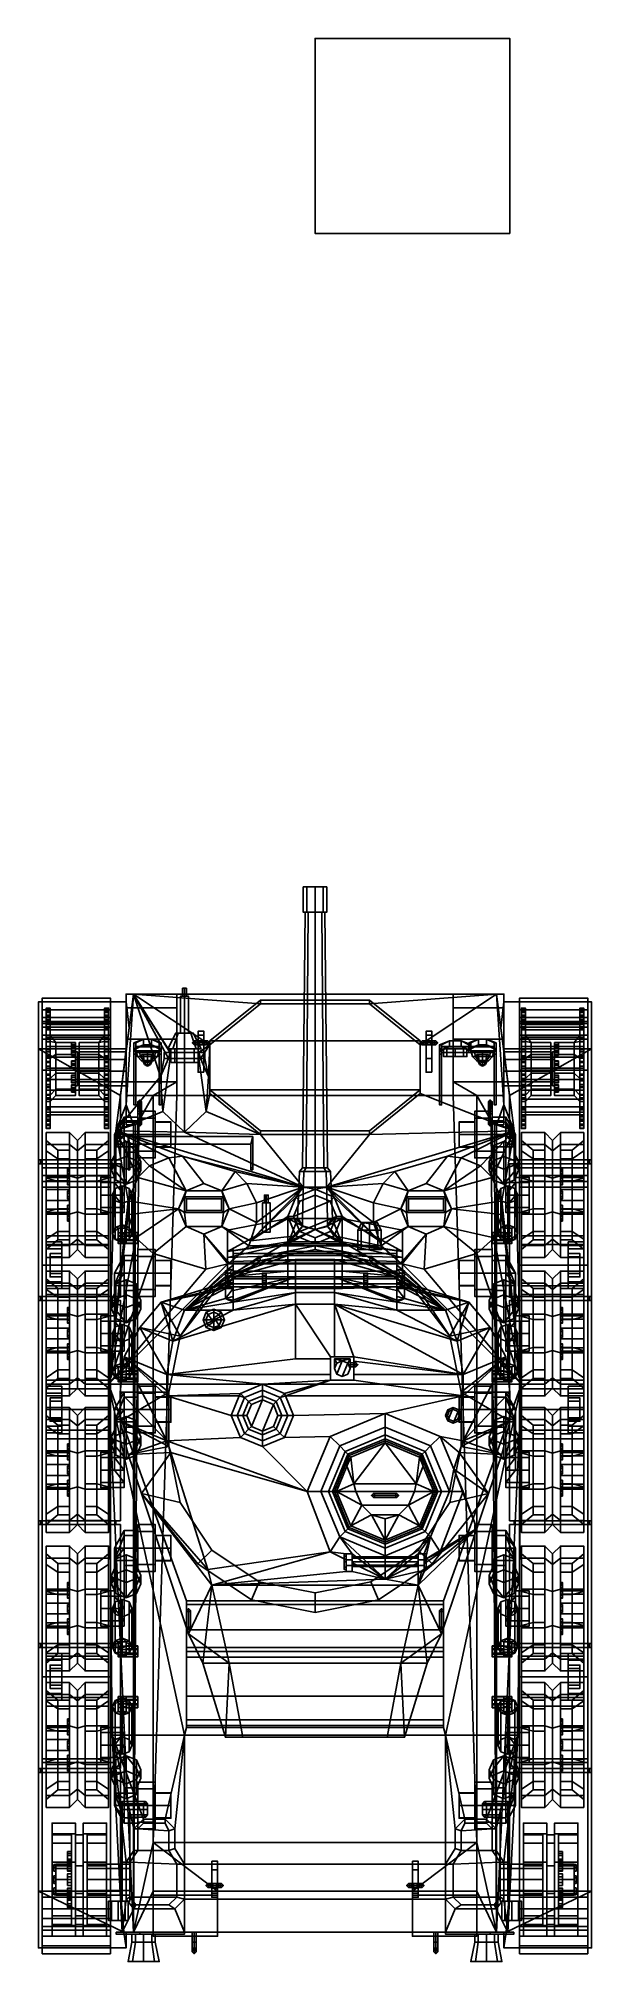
# Model space of a CAD drawing. Header units: millimetres. Extents: x -1.42 to 1.42, y -2.5 to 7.36.
import ezdxf

# ---------------------------------------------------------------- set-up
doc = ezdxf.new("R2010")
doc.units = ezdxf.units.MM
doc.header["$MEASUREMENT"] = 0
for name, color, linetype in [('f2', 5, 'Continuous'), ('fenders', 6, 'Continuous'), ('gun', 1, 'Continuous'), ('sleeve', 5, 'Continuous'), ('suspension', 5, 'Continuous'), ('tracks', 3, 'Continuous'), ('turret', 2, 'Continuous'), ('wheels', 2, 'Continuous')]:
    doc.layers.add(name, color=color, linetype=linetype)

msp = doc.modelspace()

# ---------------------------------------------------------------- linework, layer by layer
for points in [[(1, 7.36, 5.24), (1, 7.36, 4.24), (0, 7.36, 4.24), (0, 7.36, 5.24)], [(1, 7.36, 4.24), (1, 6.36, 4.24), (0, 6.36, 4.24), (0, 7.36, 4.24)], [(0, 7.36, 4.24), (0, 6.36, 4.24), (0, 6.36, 5.24), (0, 7.36, 5.24)], [(0, 7.36, 5.24), (0, 6.36, 5.24), (1, 6.36, 5.24), (1, 7.36, 5.24)], [(1, 6.36, 5.24), (1, 6.36, 4.24), (1, 7.36, 4.24), (1, 7.36, 5.24)], [(0, 6.36, 5.24), (0, 6.36, 4.24), (1, 6.36, 4.24), (1, 6.36, 5.24)], [(-0.7924, 2.038, 1.21), (-0.9313, 2.46, 0.95), (-1.0223, 1.7599, 1.3814)], [(-1.0223, 1.7599, 1.3814), (-0.9313, 2.46, 0.95), (-0.97, 1.8932, 1.1335)], [(-0.9313, 2.46, 0.95), (-0.97, 2.46, 0.95), (-0.97, 1.8932, 1.1335)], [(-0.97, 2.46, 0.95), (-0.71, 2.46, 0.95), (-0.71, 2.39, 0.79), (-0.97, 2.39, 0.79)], [(-0.97, 2.46, 0.95), (-0.97, 2.39, 0.79), (-0.97, 2.23, 0.62), (-0.97, 2.46, 0.95)], [(-0.97, 2.46, 0.95), (-0.97, 2.23, 0.62), (-0.97, 2.01, 0.48), (-0.97, 1.94, 0.47)], [(-0.97, 2.46, 0.95), (-0.97, 2.39, 0.79), (-0.97, 1.8932, 1.1335)], [(-0.97, 2.39, 0.79), (-0.71, 2.39, 0.79), (-0.71, 2.23, 0.62), (-0.97, 2.23, 0.62)], [(-0.97, 2.39, 0.79), (-0.97, 2.23, 0.62), (-0.97, 1.79, 0.95), (-0.97, 1.8932, 1.1335)], [(-0.9313, 2.46, 0.95), (-0.28, 2.41, 0.9808), (0.28, 2.41, 0.9808), (0.9313, 2.46, 0.95)], [(-0.9313, 2.46, 0.95), (-0.7421, 2.16, 1.1348), (-0.5979, 2.16, 1.1348), (-0.54, 2.2, 1.1102)], [(-0.9313, 2.46, 0.95), (-0.54, 2.2, 1.1102), (-0.54, 2.2, 1.1102), (-0.28, 2.41, 0.9808)], [(-0.7515, 2.13, 1.1533), (-0.9313, 2.46, 0.95), (-0.7924, 2.038, 1.21)], [(-0.7442, 2.1585, 1.1358), (-0.9313, 2.46, 0.95), (-0.7515, 2.13, 1.1533)], [(-0.7421, 2.16, 1.1348), (-0.9313, 2.46, 0.95), (-0.7442, 2.1585, 1.1358)], [(0.71, 2.46, 0.95), (0.71, 1.94, 0.47), (-0.71, 1.94, 0.47), (-0.71, 2.46, 0.95)], [(-0.71, 2.23, 0.62), (-0.71, 2.46, 0.95), (-0.71, 1.94, 0.47), (-0.71, 2.01, 0.48)], [(-0.71, 2.39, 0.79), (-0.71, 2.46, 0.95), (-0.71, 2.23, 0.62)], [(-0.28, 2.43, 1.0008), (-0.54, 2.22, 1.1302), (0.54, 2.22, 1.1302), (0.28, 2.43, 1.0008)], [(-0.54, 2.22, 1.1302), (-0.28, 2.43, 1.0008), (-0.28, 2.41, 0.9808), (-0.54, 2.2, 1.1102)], [(-0.28, 2.43, 1.0008), (0.28, 2.43, 1.0008), (0.28, 2.41, 0.9808), (-0.28, 2.41, 0.9808)], [(0.28, 2.41, 0.9808), (0.54, 2.2, 1.1102), (0.54, 2.2, 1.1102), (0.9313, 2.46, 0.95)], [(0.28, 2.43, 1.0008), (0.54, 2.22, 1.1302), (0.54, 2.2, 1.1102), (0.28, 2.41, 0.9808)], [(0.54, 2.2, 1.1102), (0.54, 1.95, 1.2642), (1.0223, 1.7599, 1.3814), (0.9313, 2.46, 0.95)], [(0.97, 2.46, 0.95), (0.97, 2.39, 0.79), (0.71, 2.39, 0.79), (0.71, 2.46, 0.95)], [(0.71, 2.39, 0.79), (0.71, 1.94, 0.47), (0.71, 1.94, 0.47), (0.71, 2.46, 0.95)], [(0.97, 2.39, 0.79), (0.97, 2.23, 0.62), (0.71, 2.23, 0.62), (0.71, 2.39, 0.79)], [(0.71, 2.23, 0.62), (0.71, 2.01, 0.48), (0.71, 1.94, 0.47), (0.71, 2.39, 0.79)], [(0.9313, 2.46, 0.95), (1.0223, 1.7599, 1.3814), (1.0223, 1.7599, 1.3814), (0.97, 1.8932, 1.1335)], [(0.9313, 2.46, 0.95), (0.97, 1.8932, 1.1335), (0.97, 1.8932, 1.1335), (0.97, 2.46, 0.95)], [(0.97, 2.46, 0.95), (0.97, 1.81, 0.82), (0.97, 1.94, 0.47), (0.97, 2.39, 0.79)], [(0.97, 1.8932, 1.1335), (0.97, 1.79, 0.9), (0.97, 1.81, 0.82), (0.97, 2.46, 0.95)], [(0.97, 2.39, 0.79), (0.97, 1.94, 0.47), (0.97, 2.01, 0.48), (0.97, 2.23, 0.62)], [(-0.6, 2.27, 0.67), (-0.6, 2.0592, 0.58), (-0.6, 2.2191, 0.7276), (-0.6, 2.25, 0.71)], [(-0.57, 2.27, 0.67), (-0.6, 2.27, 0.67), (-0.6, 2.25, 0.71), (-0.57, 2.25, 0.71)], [(-0.6, 2.13, 0.58), (-0.6, 2.0592, 0.58), (-0.6, 2.27, 0.67), (-0.6, 2.25, 0.61)], [(-0.57, 2.25, 0.61), (-0.6, 2.25, 0.61), (-0.6, 2.27, 0.67), (-0.57, 2.27, 0.67)], [(-0.57, 2.0592, 0.58), (-0.57, 2.27, 0.67), (-0.57, 2.25, 0.71), (-0.57, 2.2191, 0.7276)], [(-0.57, 2.0592, 0.58), (-0.57, 2.13, 0.58), (-0.57, 2.25, 0.61), (-0.57, 2.27, 0.67)], [(0.57, 2.27, 0.67), (0.57, 2.0592, 0.58), (0.57, 2.2191, 0.7276), (0.57, 2.25, 0.71)], [(0.6, 2.27, 0.67), (0.57, 2.27, 0.67), (0.57, 2.25, 0.71), (0.6, 2.25, 0.71)], [(0.57, 2.13, 0.58), (0.57, 2.0592, 0.58), (0.57, 2.27, 0.67), (0.57, 2.25, 0.61)], [(0.6, 2.25, 0.61), (0.57, 2.25, 0.61), (0.57, 2.27, 0.67), (0.6, 2.27, 0.67)], [(0.6, 2.0592, 0.58), (0.6, 2.27, 0.67), (0.6, 2.25, 0.71), (0.6, 2.2191, 0.7276)], [(0.6, 2.0592, 0.58), (0.6, 2.13, 0.58), (0.6, 2.25, 0.61), (0.6, 2.27, 0.67)], [(-0.97, 2.23, 0.62), (-0.71, 2.23, 0.62), (-0.71, 2.01, 0.48), (-0.97, 2.01, 0.48)], [(-0.97, 2.23, 0.62), (-0.97, 2.01, 0.48), (-0.97, 1.79, 0.9), (-0.97, 1.79, 0.95)], [(-0.88, 2.23, 1.43), (-0.93, 2.21, 1.38), (-0.93, 2.18, 1.38), (-0.88, 2.2, 1.43)], [(-0.92, 2.21, 1.38), (-0.93, 2.21, 1.38), (-0.88, 2.23, 1.43), (-0.88, 2.23, 1.42)], [(-0.92, 2.21, 1.38), (-0.92, 2.1803, 1.1224), (-0.93, 2.1803, 1.1224), (-0.93, 2.21, 1.38)], [(-0.93, 2.21, 1.38), (-0.93, 2.1803, 1.1224), (-0.93, 2.1523, 1.1396), (-0.93, 2.18, 1.38)], [(-0.88, 2.2, 1.43), (-0.93, 2.18, 1.38), (-0.92, 2.18, 1.38), (-0.88, 2.2, 1.42)], [(-0.93, 2.1523, 1.1396), (-0.92, 2.1523, 1.1396), (-0.92, 2.18, 1.38), (-0.93, 2.18, 1.38)], [(-0.93, 2.1673, 1.27), (-0.93, 1.9407, 1.27), (-0.93, 1.892, 1.3), (-0.93, 2.1708, 1.3)], [(-0.93, 1.892, 1.3), (-0.92, 1.892, 1.3), (-0.92, 2.1708, 1.3), (-0.93, 2.1708, 1.3)], [(-0.88, 2.2, 1.42), (-0.92, 2.18, 1.38), (-0.92, 2.21, 1.38), (-0.88, 2.23, 1.42)], [(-0.92, 2.18, 1.38), (-0.92, 2.1615, 1.22), (-0.92, 2.1915, 1.22), (-0.92, 2.21, 1.38)], [(-0.92, 2.1615, 1.22), (-0.8, 2.1615, 1.22), (-0.8, 2.1915, 1.22), (-0.92, 2.1915, 1.22)], [(-0.92, 2.1915, 1.22), (-0.8, 2.1915, 1.22), (-0.8, 2.1904, 1.21), (-0.92, 2.1904, 1.21)], [(-0.92, 2.1604, 1.21), (-0.92, 2.1523, 1.1396), (-0.92, 2.1803, 1.1224), (-0.92, 2.1904, 1.21)], [(-0.92, 2.1708, 1.3), (-0.92, 1.892, 1.3), (-0.92, 1.9407, 1.27), (-0.92, 2.1673, 1.27)], [(-0.912, 2.14, 1.28), (-0.92, 2.17, 1.28), (-0.9024, 2.17, 1.2376), (-0.8967, 2.14, 1.2433)], [(-0.8967, 2.14, 1.3167), (-0.9024, 2.17, 1.3224), (-0.92, 2.17, 1.28), (-0.912, 2.14, 1.28)], [(-0.9024, 2.17, 1.2376), (-0.92, 2.17, 1.28), (-0.8176, 2.17, 1.3224), (-0.8, 2.17, 1.28)], [(-0.92, 2.17, 1.28), (-0.9024, 2.17, 1.3224), (-0.86, 2.17, 1.34), (-0.8176, 2.17, 1.3224)], [(-0.8967, 2.14, 1.2433), (-0.9024, 2.17, 1.2376), (-0.86, 2.17, 1.22), (-0.86, 2.14, 1.228)], [(-0.86, 2.14, 1.332), (-0.86, 2.17, 1.34), (-0.9024, 2.17, 1.3224), (-0.8967, 2.14, 1.3167)], [(-0.86, 2.17, 1.22), (-0.9024, 2.17, 1.2376), (-0.8, 2.17, 1.28), (-0.8176, 2.17, 1.2376)], [(-0.88, 2.23, 1.42), (-0.88, 2.23, 1.43), (-0.84, 2.23, 1.43), (-0.84, 2.23, 1.42)], [(-0.84, 2.23, 1.43), (-0.88, 2.23, 1.43), (-0.88, 2.2, 1.43), (-0.84, 2.2, 1.43)], [(-0.84, 2.2, 1.42), (-0.88, 2.2, 1.42), (-0.88, 2.23, 1.42), (-0.84, 2.23, 1.42)], [(-0.84, 2.2, 1.43), (-0.88, 2.2, 1.43), (-0.88, 2.2, 1.42), (-0.84, 2.2, 1.42)], [(-0.86, 2.14, 1.228), (-0.86, 2.17, 1.22), (-0.8176, 2.17, 1.2376), (-0.8233, 2.14, 1.2433)], [(-0.8233, 2.14, 1.3167), (-0.8176, 2.17, 1.3224), (-0.86, 2.17, 1.34), (-0.86, 2.14, 1.332)], [(-0.84, 2.23, 1.43), (-0.79, 2.21, 1.38), (-0.8, 2.21, 1.38), (-0.84, 2.23, 1.42)], [(-0.84, 2.2, 1.43), (-0.79, 2.18, 1.38), (-0.79, 2.21, 1.38), (-0.84, 2.23, 1.43)], [(-0.84, 2.23, 1.42), (-0.8, 2.21, 1.38), (-0.8, 2.18, 1.38), (-0.84, 2.2, 1.42)], [(-0.8, 2.18, 1.38), (-0.79, 2.18, 1.38), (-0.84, 2.2, 1.43), (-0.84, 2.2, 1.42)], [(-0.8233, 2.14, 1.2433), (-0.8176, 2.17, 1.2376), (-0.8, 2.17, 1.28), (-0.808, 2.14, 1.28)], [(-0.808, 2.14, 1.28), (-0.8, 2.17, 1.28), (-0.8176, 2.17, 1.3224), (-0.8233, 2.14, 1.3167)], [(-0.8, 2.21, 1.38), (-0.8, 2.1915, 1.22), (-0.8, 2.1615, 1.22), (-0.8, 2.18, 1.38)], [(-0.79, 2.21, 1.38), (-0.79, 2.1803, 1.1224), (-0.8, 2.1803, 1.1224), (-0.8, 2.21, 1.38)], [(-0.8, 2.1904, 1.21), (-0.8, 2.1803, 1.1224), (-0.8, 2.1523, 1.1396), (-0.8, 2.1604, 1.21)], [(-0.8, 2.1523, 1.1396), (-0.79, 2.1523, 1.1396), (-0.79, 2.18, 1.38), (-0.8, 2.18, 1.38)], [(-0.8, 1.892, 1.3), (-0.79, 1.892, 1.3), (-0.79, 2.1708, 1.3), (-0.8, 2.1708, 1.3)], [(-0.8, 2.1673, 1.27), (-0.8, 1.9407, 1.27), (-0.8, 1.892, 1.3), (-0.8, 2.1708, 1.3)], [(-0.79, 2.18, 1.38), (-0.79, 2.1523, 1.1396), (-0.79, 2.1803, 1.1224), (-0.79, 2.21, 1.38)], [(-0.79, 2.1708, 1.3), (-0.79, 1.892, 1.3), (-0.79, 1.9407, 1.27), (-0.79, 2.1673, 1.27)], [(-0.6, 2.22, 0.55), (-0.61, 2.21, 0.54), (-0.63, 2.21, 0.56), (-0.62, 2.22, 0.57)], [(-0.62, 2.22, 0.57), (-0.63, 2.21, 0.56), (-0.63, 2.21, 0.65), (-0.62, 2.22, 0.64)], [(-0.6, 2.21, 0.65), (-0.6, 2.22, 0.64), (-0.62, 2.22, 0.64), (-0.63, 2.21, 0.65)], [(-0.61, 2.21, 0.54), (-0.6, 2.2, 0.55), (-0.62, 2.2, 0.57), (-0.63, 2.21, 0.56)], [(-0.63, 2.21, 0.56), (-0.62, 2.2, 0.57), (-0.62, 2.2, 0.64), (-0.63, 2.21, 0.65)], [(-0.6, 2.2, 0.64), (-0.6, 2.21, 0.65), (-0.63, 2.21, 0.65), (-0.62, 2.2, 0.64)], [(-0.59, 2.21, 0.56), (-0.6, 2.22, 0.55), (-0.62, 2.22, 0.57), (-0.61, 2.21, 0.58)], [(-0.61, 2.21, 0.58), (-0.62, 2.22, 0.57), (-0.62, 2.22, 0.64), (-0.61, 2.21, 0.63)], [(-0.6, 2.22, 0.64), (-0.6, 2.21, 0.63), (-0.61, 2.21, 0.63), (-0.62, 2.22, 0.64)], [(-0.6, 2.2, 0.55), (-0.59, 2.21, 0.56), (-0.61, 2.21, 0.58), (-0.62, 2.2, 0.57)], [(-0.62, 2.2, 0.57), (-0.61, 2.21, 0.58), (-0.61, 2.21, 0.63), (-0.62, 2.2, 0.64)], [(-0.6, 2.21, 0.63), (-0.6, 2.2, 0.64), (-0.62, 2.2, 0.64), (-0.61, 2.21, 0.63)], [(-0.57, 2.22, 0.55), (-0.56, 2.21, 0.54), (-0.61, 2.21, 0.54), (-0.6, 2.22, 0.55)], [(-0.56, 2.21, 0.54), (-0.57, 2.2, 0.55), (-0.6, 2.2, 0.55), (-0.61, 2.21, 0.54)], [(-0.57, 2.13, 0.58), (-0.6, 2.13, 0.58), (-0.6, 2.25, 0.61), (-0.57, 2.25, 0.61)], [(-0.57, 2.25, 0.71), (-0.6, 2.25, 0.71), (-0.6, 2.2191, 0.7276), (-0.57, 2.2191, 0.7276)], [(-0.58, 2.21, 0.56), (-0.57, 2.22, 0.55), (-0.6, 2.22, 0.55), (-0.59, 2.21, 0.56)], [(-0.57, 2.2, 0.55), (-0.58, 2.21, 0.56), (-0.59, 2.21, 0.56), (-0.6, 2.2, 0.55)], [(-0.54, 2.2, 1.1102), (-0.5979, 2.16, 1.1348), (-0.5958, 2.1585, 1.1358)], [(-0.54, 2.2, 1.1102), (-0.5958, 2.1585, 1.1358), (-0.5885, 2.13, 1.1533)], [(-0.54, 2.2, 1.1102), (-0.5885, 2.13, 1.1533), (-0.5476, 2.038, 1.21)], [(-0.57, 2.22, 0.55), (-0.58, 2.21, 0.56), (-0.56, 2.21, 0.58), (-0.55, 2.22, 0.57)], [(-0.58, 2.21, 0.56), (-0.57, 2.2, 0.55), (-0.55, 2.2, 0.57), (-0.56, 2.21, 0.58)], [(-0.56, 2.21, 0.54), (-0.57, 2.22, 0.55), (-0.55, 2.22, 0.57), (-0.54, 2.21, 0.56)], [(-0.57, 2.21, 0.63), (-0.57, 2.22, 0.64), (-0.55, 2.22, 0.64), (-0.56, 2.21, 0.63)], [(-0.57, 2.22, 0.64), (-0.57, 2.21, 0.65), (-0.54, 2.21, 0.65), (-0.55, 2.22, 0.64)], [(-0.57, 2.2, 0.55), (-0.56, 2.21, 0.54), (-0.54, 2.21, 0.56), (-0.55, 2.2, 0.57)], [(-0.57, 2.2, 0.64), (-0.57, 2.21, 0.63), (-0.56, 2.21, 0.63), (-0.55, 2.2, 0.64)], [(-0.57, 2.21, 0.65), (-0.57, 2.2, 0.64), (-0.55, 2.2, 0.64), (-0.54, 2.21, 0.65)], [(-0.55, 2.22, 0.57), (-0.56, 2.21, 0.58), (-0.56, 2.21, 0.63), (-0.55, 2.22, 0.64)], [(-0.56, 2.21, 0.58), (-0.55, 2.2, 0.57), (-0.55, 2.2, 0.64), (-0.56, 2.21, 0.63)], [(-0.54, 1.95, 1.2642), (-0.54, 2.2, 1.1102), (-0.5476, 2.038, 1.21), (-0.5595, 1.8587, 1.3205)], [(-0.54, 2.21, 0.56), (-0.55, 2.22, 0.57), (-0.55, 2.22, 0.64), (-0.54, 2.21, 0.65)], [(-0.55, 2.2, 0.57), (-0.54, 2.21, 0.56), (-0.54, 2.21, 0.65), (-0.55, 2.2, 0.64)], [(-0.54, 2.22, 1.1302), (-0.54, 1.97, 1.2842), (0.54, 1.97, 1.2842), (0.54, 2.22, 1.1302)], [(-0.54, 1.97, 1.2842), (-0.54, 2.22, 1.1302), (-0.54, 2.2, 1.1102), (-0.54, 1.95, 1.2642)], [(0.54, 2.22, 1.1302), (0.54, 1.97, 1.2842), (0.54, 1.95, 1.2642), (0.54, 2.2, 1.1102)], [(0.57, 2.21, 0.65), (0.57, 2.22, 0.64), (0.55, 2.22, 0.64), (0.54, 2.21, 0.65)], [(0.55, 2.22, 0.57), (0.54, 2.21, 0.56), (0.54, 2.21, 0.65), (0.55, 2.22, 0.64)], [(0.57, 2.22, 0.55), (0.56, 2.21, 0.54), (0.54, 2.21, 0.56), (0.55, 2.22, 0.57)], [(0.57, 2.2, 0.64), (0.57, 2.21, 0.65), (0.54, 2.21, 0.65), (0.55, 2.2, 0.64)], [(0.54, 2.21, 0.56), (0.55, 2.2, 0.57), (0.55, 2.2, 0.64), (0.54, 2.21, 0.65)], [(0.56, 2.21, 0.54), (0.57, 2.2, 0.55), (0.55, 2.2, 0.57), (0.54, 2.21, 0.56)], [(0.57, 2.22, 0.64), (0.57, 2.21, 0.63), (0.56, 2.21, 0.63), (0.55, 2.22, 0.64)], [(0.56, 2.21, 0.58), (0.55, 2.22, 0.57), (0.55, 2.22, 0.64), (0.56, 2.21, 0.63)], [(0.58, 2.21, 0.56), (0.57, 2.22, 0.55), (0.55, 2.22, 0.57), (0.56, 2.21, 0.58)], [(0.57, 2.21, 0.63), (0.57, 2.2, 0.64), (0.55, 2.2, 0.64), (0.56, 2.21, 0.63)], [(0.55, 2.2, 0.57), (0.56, 2.21, 0.58), (0.56, 2.21, 0.63), (0.55, 2.2, 0.64)], [(0.57, 2.2, 0.55), (0.58, 2.21, 0.56), (0.56, 2.21, 0.58), (0.55, 2.2, 0.57)], [(0.6, 2.22, 0.55), (0.61, 2.21, 0.54), (0.56, 2.21, 0.54), (0.57, 2.22, 0.55)], [(0.61, 2.21, 0.54), (0.6, 2.2, 0.55), (0.57, 2.2, 0.55), (0.56, 2.21, 0.54)], [(0.6, 2.13, 0.58), (0.57, 2.13, 0.58), (0.57, 2.25, 0.61), (0.6, 2.25, 0.61)], [(0.6, 2.25, 0.71), (0.57, 2.25, 0.71), (0.57, 2.2191, 0.7276), (0.6, 2.2191, 0.7276)], [(0.59, 2.21, 0.56), (0.6, 2.22, 0.55), (0.57, 2.22, 0.55), (0.58, 2.21, 0.56)], [(0.6, 2.2, 0.55), (0.59, 2.21, 0.56), (0.58, 2.21, 0.56), (0.57, 2.2, 0.55)], [(0.6, 2.22, 0.55), (0.59, 2.21, 0.56), (0.61, 2.21, 0.58), (0.62, 2.22, 0.57)], [(0.59, 2.21, 0.56), (0.6, 2.2, 0.55), (0.62, 2.2, 0.57), (0.61, 2.21, 0.58)], [(0.6, 2.22, 0.64), (0.6, 2.21, 0.65), (0.63, 2.21, 0.65), (0.62, 2.22, 0.64)], [(0.6, 2.21, 0.63), (0.6, 2.22, 0.64), (0.62, 2.22, 0.64), (0.61, 2.21, 0.63)], [(0.61, 2.21, 0.54), (0.6, 2.22, 0.55), (0.62, 2.22, 0.57), (0.63, 2.21, 0.56)], [(0.6, 2.21, 0.65), (0.6, 2.2, 0.64), (0.62, 2.2, 0.64), (0.63, 2.21, 0.65)], [(0.6, 2.2, 0.64), (0.6, 2.21, 0.63), (0.61, 2.21, 0.63), (0.62, 2.2, 0.64)], [(0.6, 2.2, 0.55), (0.61, 2.21, 0.54), (0.63, 2.21, 0.56), (0.62, 2.2, 0.57)], [(0.62, 2.22, 0.57), (0.61, 2.21, 0.58), (0.61, 2.21, 0.63), (0.62, 2.22, 0.64)], [(0.61, 2.21, 0.58), (0.62, 2.2, 0.57), (0.62, 2.2, 0.64), (0.61, 2.21, 0.63)], [(0.63, 2.21, 0.56), (0.62, 2.22, 0.57), (0.62, 2.22, 0.64), (0.63, 2.21, 0.65)], [(0.62, 2.2, 0.57), (0.63, 2.21, 0.56), (0.63, 2.21, 0.65), (0.62, 2.2, 0.64)], [(0.65, 2.2008, 1.3), (0.64, 2.2008, 1.3), (0.69, 2.2208, 1.35), (0.69, 2.2208, 1.34)], [(0.69, 2.2208, 1.35), (0.64, 2.2008, 1.3), (0.64, 2.1708, 1.3), (0.69, 2.1908, 1.35)], [(0.65, 2.2008, 1.3), (0.65, 2.1803, 1.1224), (0.64, 2.1803, 1.1224), (0.64, 2.2008, 1.3)], [(0.64, 2.2008, 1.3), (0.64, 2.1803, 1.1224), (0.64, 2.1523, 1.1396), (0.64, 2.1708, 1.3)], [(0.69, 2.1908, 1.35), (0.64, 2.1708, 1.3), (0.65, 2.1708, 1.3), (0.69, 2.1908, 1.34)], [(0.64, 2.1523, 1.1396), (0.65, 2.1523, 1.1396), (0.65, 2.1708, 1.3), (0.64, 2.1708, 1.3)], [(0.64, 1.892, 1.3), (0.65, 1.892, 1.3), (0.65, 2.1708, 1.3), (0.64, 2.1708, 1.3)], [(0.64, 2.1673, 1.27), (0.64, 1.9407, 1.27), (0.64, 1.892, 1.3), (0.64, 2.1708, 1.3)], [(0.69, 2.1908, 1.34), (0.65, 2.1708, 1.3), (0.65, 2.2008, 1.3), (0.69, 2.2208, 1.34)], [(0.65, 2.1708, 1.3), (0.65, 2.1615, 1.22), (0.65, 2.1915, 1.22), (0.65, 2.2008, 1.3)], [(0.65, 2.1915, 1.22), (0.92, 2.1915, 1.22), (0.92, 2.1904, 1.21), (0.65, 2.1904, 1.21)], [(0.65, 2.1615, 1.22), (0.92, 2.1615, 1.22), (0.92, 2.1915, 1.22), (0.65, 2.1915, 1.22)], [(0.65, 2.1604, 1.21), (0.65, 2.1523, 1.1396), (0.65, 2.1803, 1.1224), (0.65, 2.1904, 1.21)], [(0.65, 2.1708, 1.3), (0.65, 1.892, 1.3), (0.65, 1.9407, 1.27), (0.65, 2.1673, 1.27)], [(0.6776, 2.18, 1.3224), (0.66, 2.18, 1.28), (0.66, 2.14, 1.28), (0.6776, 2.14, 1.3224)], [(0.66, 2.18, 1.28), (0.6776, 2.18, 1.2376), (0.6776, 2.14, 1.2376), (0.66, 2.14, 1.28)], [(0.7624, 2.18, 1.3224), (0.66, 2.18, 1.28), (0.6776, 2.18, 1.3224), (0.72, 2.18, 1.34)], [(0.78, 2.18, 1.28), (0.6776, 2.18, 1.2376), (0.66, 2.18, 1.28), (0.7624, 2.18, 1.3224)], [(0.72, 2.18, 1.34), (0.6776, 2.18, 1.3224), (0.6776, 2.14, 1.3224), (0.72, 2.14, 1.34)], [(0.6776, 2.18, 1.2376), (0.72, 2.18, 1.22), (0.72, 2.14, 1.22), (0.6776, 2.14, 1.2376)], [(0.7624, 2.18, 1.2376), (0.72, 2.18, 1.22), (0.6776, 2.18, 1.2376), (0.78, 2.18, 1.28)], [(0.69, 2.2208, 1.34), (0.69, 2.2208, 1.35), (0.75, 2.2208, 1.35), (0.75, 2.2208, 1.34)], [(0.75, 2.1908, 1.34), (0.69, 2.1908, 1.34), (0.69, 2.2208, 1.34), (0.75, 2.2208, 1.34)], [(0.75, 2.2208, 1.35), (0.69, 2.2208, 1.35), (0.69, 2.1908, 1.35), (0.75, 2.1908, 1.35)], [(0.75, 2.1908, 1.35), (0.69, 2.1908, 1.35), (0.69, 2.1908, 1.34), (0.75, 2.1908, 1.34)], [(0.97, 2.23, 0.62), (0.97, 2.01, 0.48), (0.71, 2.01, 0.48), (0.71, 2.23, 0.62)], [(0.7624, 2.18, 1.3224), (0.72, 2.18, 1.34), (0.72, 2.14, 1.34), (0.7624, 2.14, 1.3224)], [(0.72, 2.18, 1.22), (0.7624, 2.18, 1.2376), (0.7624, 2.14, 1.2376), (0.72, 2.14, 1.22)], [(0.75, 2.2208, 1.34), (0.79, 2.2008, 1.3), (0.79, 2.1708, 1.3), (0.75, 2.1908, 1.34)], [(0.75, 2.2208, 1.35), (0.795, 2.2028, 1.305), (0.79, 2.2008, 1.3), (0.75, 2.2208, 1.34)], [(0.75, 2.1908, 1.35), (0.795, 2.1728, 1.305), (0.795, 2.2028, 1.305), (0.75, 2.2208, 1.35)], [(0.79, 2.1708, 1.3), (0.795, 2.1728, 1.305), (0.75, 2.1908, 1.35), (0.75, 2.1908, 1.34)], [(0.78, 2.18, 1.28), (0.7624, 2.18, 1.3224), (0.7624, 2.14, 1.3224), (0.78, 2.14, 1.28)], [(0.7624, 2.18, 1.2376), (0.78, 2.18, 1.28), (0.78, 2.14, 1.28), (0.7624, 2.14, 1.2376)], [(0.84, 2.23, 1.43), (0.79, 2.21, 1.38), (0.79, 2.18, 1.38), (0.84, 2.2, 1.43)], [(0.8, 2.21, 1.38), (0.79, 2.21, 1.38), (0.84, 2.23, 1.43), (0.84, 2.23, 1.42)], [(0.8, 2.21, 1.38), (0.8, 2.1915, 1.22), (0.79, 2.1915, 1.22), (0.79, 2.21, 1.38)], [(0.79, 2.21, 1.38), (0.79, 2.1915, 1.22), (0.79, 2.1615, 1.22), (0.79, 2.18, 1.38)], [(0.84, 2.2, 1.43), (0.79, 2.18, 1.38), (0.8, 2.18, 1.38), (0.84, 2.2, 1.42)], [(0.79, 2.1615, 1.22), (0.8, 2.1615, 1.22), (0.8, 2.18, 1.38), (0.79, 2.18, 1.38)], [(0.84, 2.2, 1.42), (0.8, 2.18, 1.38), (0.8, 2.21, 1.38), (0.84, 2.23, 1.42)], [(0.8, 2.18, 1.38), (0.8, 2.1615, 1.22), (0.8, 2.1915, 1.22), (0.8, 2.21, 1.38)], [(0.808, 2.14, 1.28), (0.8, 2.17, 1.28), (0.8176, 2.17, 1.2376), (0.8233, 2.14, 1.2433)], [(0.8233, 2.14, 1.3167), (0.8176, 2.17, 1.3224), (0.8, 2.17, 1.28), (0.808, 2.14, 1.28)], [(0.8, 2.17, 1.28), (0.8176, 2.17, 1.3224), (0.86, 2.17, 1.34), (0.9024, 2.17, 1.3224)], [(0.8176, 2.17, 1.2376), (0.8, 2.17, 1.28), (0.9024, 2.17, 1.3224), (0.92, 2.17, 1.28)], [(0.8233, 2.14, 1.2433), (0.8176, 2.17, 1.2376), (0.86, 2.17, 1.22), (0.86, 2.14, 1.228)], [(0.86, 2.14, 1.332), (0.86, 2.17, 1.34), (0.8176, 2.17, 1.3224), (0.8233, 2.14, 1.3167)], [(0.86, 2.17, 1.22), (0.8176, 2.17, 1.2376), (0.92, 2.17, 1.28), (0.9024, 2.17, 1.2376)], [(0.88, 2.23, 1.43), (0.84, 2.23, 1.43), (0.84, 2.2, 1.43), (0.88, 2.2, 1.43)], [(0.88, 2.2, 1.42), (0.84, 2.2, 1.42), (0.84, 2.23, 1.42), (0.88, 2.23, 1.42)], [(0.84, 2.23, 1.42), (0.84, 2.23, 1.43), (0.88, 2.23, 1.43), (0.88, 2.23, 1.42)], [(0.88, 2.2, 1.43), (0.84, 2.2, 1.43), (0.84, 2.2, 1.42), (0.88, 2.2, 1.42)], [(0.86, 2.14, 1.228), (0.86, 2.17, 1.22), (0.9024, 2.17, 1.2376), (0.8967, 2.14, 1.2433)], [(0.8967, 2.14, 1.3167), (0.9024, 2.17, 1.3224), (0.86, 2.17, 1.34), (0.86, 2.14, 1.332)], [(0.88, 2.2, 1.43), (0.93, 2.18, 1.38), (0.93, 2.21, 1.38), (0.88, 2.23, 1.43)], [(0.88, 2.23, 1.43), (0.93, 2.21, 1.38), (0.92, 2.21, 1.38), (0.88, 2.23, 1.42)], [(0.88, 2.23, 1.42), (0.92, 2.21, 1.38), (0.92, 2.18, 1.38), (0.88, 2.2, 1.42)], [(0.92, 2.18, 1.38), (0.93, 2.18, 1.38), (0.88, 2.2, 1.43), (0.88, 2.2, 1.42)], [(0.8967, 2.14, 1.2433), (0.9024, 2.17, 1.2376), (0.92, 2.17, 1.28), (0.912, 2.14, 1.28)], [(0.912, 2.14, 1.28), (0.92, 2.17, 1.28), (0.9024, 2.17, 1.3224), (0.8967, 2.14, 1.3167)], [(0.93, 2.21, 1.38), (0.93, 2.1803, 1.1224), (0.92, 2.1803, 1.1224), (0.92, 2.21, 1.38)], [(0.92, 2.21, 1.38), (0.92, 2.1803, 1.1224), (0.92, 2.1523, 1.1396), (0.92, 2.18, 1.38)], [(0.92, 2.1523, 1.1396), (0.93, 2.1523, 1.1396), (0.93, 2.18, 1.38), (0.92, 2.18, 1.38)], [(0.92, 1.892, 1.3), (0.93, 1.892, 1.3), (0.93, 2.1708, 1.3), (0.92, 2.1708, 1.3)], [(0.92, 2.1673, 1.27), (0.92, 1.9407, 1.27), (0.92, 1.892, 1.3), (0.92, 2.1708, 1.3)], [(0.93, 2.18, 1.38), (0.93, 2.1523, 1.1396), (0.93, 2.1803, 1.1224), (0.93, 2.21, 1.38)], [(0.93, 2.1708, 1.3), (0.93, 1.892, 1.3), (0.93, 1.9407, 1.27), (0.93, 2.1673, 1.27)], [(-0.92, 2.1673, 1.27), (-0.92, 1.9407, 1.27), (-0.93, 1.9407, 1.27), (-0.93, 2.1673, 1.27)], [(-0.92, 2.1604, 1.21), (-0.8, 2.1604, 1.21), (-0.8, 2.1615, 1.22), (-0.92, 2.1615, 1.22)], [(-0.89, 2.118, 1.28), (-0.912, 2.14, 1.28), (-0.8967, 2.14, 1.2433), (-0.8812, 2.118, 1.2588)], [(-0.8812, 2.118, 1.3012), (-0.8967, 2.14, 1.3167), (-0.912, 2.14, 1.28), (-0.89, 2.118, 1.28)], [(-0.8812, 2.118, 1.2588), (-0.8967, 2.14, 1.2433), (-0.86, 2.14, 1.228), (-0.86, 2.118, 1.25)], [(-0.86, 2.118, 1.31), (-0.86, 2.14, 1.332), (-0.8967, 2.14, 1.3167), (-0.8812, 2.118, 1.3012)], [(-0.886, 2.12, 1.37), (-0.89, 2.15, 1.37), (-0.8812, 2.15, 1.3488), (-0.8784, 2.12, 1.3516)], [(-0.8784, 2.12, 1.3884), (-0.8812, 2.15, 1.3912), (-0.89, 2.15, 1.37), (-0.886, 2.12, 1.37)], [(-0.86, 2.15, 1.4), (-0.8388, 2.15, 1.3912), (-0.89, 2.15, 1.37), (-0.8812, 2.15, 1.3912)], [(-0.8388, 2.15, 1.3912), (-0.83, 2.15, 1.37), (-0.8812, 2.15, 1.3488), (-0.89, 2.15, 1.37)], [(-0.86, 2.11, 1.28), (-0.89, 2.118, 1.28), (-0.8812, 2.118, 1.2588), (-0.86, 2.11, 1.28)], [(-0.86, 2.11, 1.28), (-0.8812, 2.118, 1.3012), (-0.89, 2.118, 1.28), (-0.86, 2.11, 1.28)], [(-0.875, 2.1, 1.37), (-0.886, 2.12, 1.37), (-0.8784, 2.12, 1.3516), (-0.8706, 2.1, 1.3594)], [(-0.8706, 2.1, 1.3806), (-0.8784, 2.12, 1.3884), (-0.886, 2.12, 1.37), (-0.875, 2.1, 1.37)], [(-0.8784, 2.12, 1.3516), (-0.8812, 2.15, 1.3488), (-0.86, 2.15, 1.34), (-0.86, 2.12, 1.344)], [(-0.86, 2.12, 1.396), (-0.86, 2.15, 1.4), (-0.8812, 2.15, 1.3912), (-0.8784, 2.12, 1.3884)], [(-0.83, 2.15, 1.37), (-0.8388, 2.15, 1.3488), (-0.86, 2.15, 1.34), (-0.8812, 2.15, 1.3488)], [(-0.86, 2.11, 1.28), (-0.8812, 2.118, 1.2588), (-0.86, 2.118, 1.25), (-0.86, 2.11, 1.28)], [(-0.86, 2.11, 1.28), (-0.86, 2.118, 1.31), (-0.8812, 2.118, 1.3012), (-0.86, 2.11, 1.28)], [(-0.8706, 2.1, 1.3594), (-0.8784, 2.12, 1.3516), (-0.86, 2.12, 1.344), (-0.86, 2.1, 1.355)], [(-0.86, 2.1, 1.385), (-0.86, 2.12, 1.396), (-0.8784, 2.12, 1.3884), (-0.8706, 2.1, 1.3806)], [(-0.86, 2.09, 1.37), (-0.875, 2.1, 1.37), (-0.8706, 2.1, 1.3594), (-0.86, 2.09, 1.37)], [(-0.86, 2.09, 1.37), (-0.8706, 2.1, 1.3806), (-0.875, 2.1, 1.37), (-0.86, 2.09, 1.37)], [(-0.86, 2.09, 1.37), (-0.8706, 2.1, 1.3594), (-0.86, 2.1, 1.355), (-0.86, 2.09, 1.37)], [(-0.86, 2.09, 1.37), (-0.86, 2.1, 1.385), (-0.8706, 2.1, 1.3806), (-0.86, 2.09, 1.37)], [(-0.86, 2.12, 1.344), (-0.86, 2.15, 1.34), (-0.8388, 2.15, 1.3488), (-0.8416, 2.12, 1.3516)], [(-0.8416, 2.12, 1.3884), (-0.8388, 2.15, 1.3912), (-0.86, 2.15, 1.4), (-0.86, 2.12, 1.396)], [(-0.86, 2.118, 1.25), (-0.86, 2.14, 1.228), (-0.8233, 2.14, 1.2433), (-0.8388, 2.118, 1.2588)], [(-0.8388, 2.118, 1.3012), (-0.8233, 2.14, 1.3167), (-0.86, 2.14, 1.332), (-0.86, 2.118, 1.31)], [(-0.86, 2.1, 1.355), (-0.86, 2.12, 1.344), (-0.8416, 2.12, 1.3516), (-0.8494, 2.1, 1.3594)], [(-0.8494, 2.1, 1.3806), (-0.8416, 2.12, 1.3884), (-0.86, 2.12, 1.396), (-0.86, 2.1, 1.385)], [(-0.86, 2.11, 1.28), (-0.86, 2.118, 1.25), (-0.8388, 2.118, 1.2588), (-0.86, 2.11, 1.28)], [(-0.86, 2.11, 1.28), (-0.8388, 2.118, 1.2588), (-0.83, 2.118, 1.28), (-0.86, 2.11, 1.28)], [(-0.86, 2.11, 1.28), (-0.83, 2.118, 1.28), (-0.8388, 2.118, 1.3012), (-0.86, 2.11, 1.28)], [(-0.86, 2.11, 1.28), (-0.8388, 2.118, 1.3012), (-0.86, 2.118, 1.31), (-0.86, 2.11, 1.28)], [(-0.86, 2.09, 1.37), (-0.86, 2.1, 1.355), (-0.8494, 2.1, 1.3594), (-0.86, 2.09, 1.37)], [(-0.86, 2.09, 1.37), (-0.8494, 2.1, 1.3594), (-0.845, 2.1, 1.37), (-0.86, 2.09, 1.37)], [(-0.86, 2.09, 1.37), (-0.845, 2.1, 1.37), (-0.8494, 2.1, 1.3806), (-0.86, 2.09, 1.37)], [(-0.86, 2.09, 1.37), (-0.8494, 2.1, 1.3806), (-0.86, 2.1, 1.385), (-0.86, 2.09, 1.37)], [(-0.8494, 2.1, 1.3594), (-0.8416, 2.12, 1.3516), (-0.834, 2.12, 1.37), (-0.845, 2.1, 1.37)], [(-0.845, 2.1, 1.37), (-0.834, 2.12, 1.37), (-0.8416, 2.12, 1.3884), (-0.8494, 2.1, 1.3806)], [(-0.8416, 2.12, 1.3516), (-0.8388, 2.15, 1.3488), (-0.83, 2.15, 1.37), (-0.834, 2.12, 1.37)], [(-0.834, 2.12, 1.37), (-0.83, 2.15, 1.37), (-0.8388, 2.15, 1.3912), (-0.8416, 2.12, 1.3884)], [(-0.8388, 2.118, 1.2588), (-0.8233, 2.14, 1.2433), (-0.808, 2.14, 1.28), (-0.83, 2.118, 1.28)], [(-0.83, 2.118, 1.28), (-0.808, 2.14, 1.28), (-0.8233, 2.14, 1.3167), (-0.8388, 2.118, 1.3012)], [(-0.79, 2.1673, 1.27), (-0.79, 1.9407, 1.27), (-0.8, 1.9407, 1.27), (-0.8, 2.1673, 1.27)], [(-0.7442, 2.13, 1.2842), (-0.775, 2.13, 1.21), (-0.7924, 2.038, 1.21), (-0.7805, 1.8587, 1.3205)], [(-0.775, 2.13, 1.21), (-0.7515, 2.13, 1.1533), (-0.7924, 2.038, 1.21)], [(-0.67, 2.13, 1.315), (-0.7442, 2.13, 1.2842), (-0.7805, 1.8587, 1.3205), (-0.67, 1.7516, 1.3865)], [(-0.7442, 2.16, 1.2842), (-0.775, 2.16, 1.21), (-0.775, 2.13, 1.21), (-0.7442, 2.13, 1.2842)], [(-0.775, 2.16, 1.21), (-0.7442, 2.16, 1.1358), (-0.7515, 2.13, 1.1533), (-0.775, 2.13, 1.21)], [(-0.7195, 2.16, 1.2595), (-0.74, 2.16, 1.21), (-0.775, 2.16, 1.21), (-0.7442, 2.16, 1.2842)], [(-0.74, 2.16, 1.21), (-0.7195, 2.16, 1.1605), (-0.7442, 2.16, 1.1358), (-0.775, 2.16, 1.21)], [(-0.7515, 2.13, 1.1533), (-0.7442, 2.16, 1.1358), (-0.7442, 2.16, 1.1358), (-0.7442, 2.1585, 1.1358)], [(-0.67, 2.16, 1.315), (-0.7442, 2.16, 1.2842), (-0.7442, 2.13, 1.2842), (-0.67, 2.13, 1.315)], [(-0.7442, 2.16, 1.1358), (-0.7421, 2.16, 1.1348), (-0.7421, 2.16, 1.1348), (-0.7442, 2.1585, 1.1358)], [(-0.67, 2.16, 1.28), (-0.7195, 2.16, 1.2595), (-0.7442, 2.16, 1.2842), (-0.67, 2.16, 1.315)], [(-0.7195, 2.16, 1.1605), (-0.67, 2.16, 1.14), (-0.7421, 2.16, 1.1348), (-0.7442, 2.16, 1.1358)], [(-0.67, 2.16, 1.14), (-0.5979, 2.16, 1.1348), (-0.7421, 2.16, 1.1348)], [(-0.5958, 2.16, 1.2842), (-0.67, 2.16, 1.315), (-0.67, 2.13, 1.315), (-0.5958, 2.13, 1.2842)], [(-0.67, 2.16, 1.14), (-0.6205, 2.16, 1.1605), (-0.5958, 2.16, 1.1358), (-0.5979, 2.16, 1.1348)], [(-0.6205, 2.16, 1.2595), (-0.67, 2.16, 1.28), (-0.67, 2.16, 1.315), (-0.5958, 2.16, 1.2842)], [(-0.5958, 2.13, 1.2842), (-0.67, 2.13, 1.315), (-0.67, 1.7516, 1.3865), (-0.5595, 1.8587, 1.3205)], [(-0.6205, 2.16, 1.1605), (-0.6, 2.16, 1.21), (-0.565, 2.16, 1.21), (-0.5958, 2.16, 1.1358)], [(-0.6, 2.16, 1.21), (-0.6205, 2.16, 1.2595), (-0.5958, 2.16, 1.2842), (-0.565, 2.16, 1.21)], [(-0.57, 2.0592, 0.58), (-0.6, 2.0592, 0.58), (-0.6, 2.13, 0.58), (-0.57, 2.13, 0.58)], [(-0.5979, 2.16, 1.1348), (-0.5958, 2.16, 1.1358), (-0.5958, 2.1585, 1.1358), (-0.5979, 2.16, 1.1348)], [(-0.565, 2.16, 1.21), (-0.5958, 2.16, 1.2842), (-0.5958, 2.13, 1.2842), (-0.565, 2.13, 1.21)], [(-0.5958, 2.16, 1.1358), (-0.565, 2.16, 1.21), (-0.565, 2.13, 1.21), (-0.5885, 2.13, 1.1533)], [(-0.5958, 2.16, 1.1358), (-0.5885, 2.13, 1.1533), (-0.5958, 2.1585, 1.1358), (-0.5958, 2.16, 1.1358)], [(-0.565, 2.13, 1.21), (-0.5958, 2.13, 1.2842), (-0.5595, 1.8587, 1.3205), (-0.5476, 2.038, 1.21)], [(-0.5885, 2.13, 1.1533), (-0.565, 2.13, 1.21), (-0.5476, 2.038, 1.21)], [(0.6, 2.0592, 0.58), (0.57, 2.0592, 0.58), (0.57, 2.13, 0.58), (0.6, 2.13, 0.58)], [(0.65, 2.1673, 1.27), (0.65, 1.9407, 1.27), (0.64, 1.9407, 1.27), (0.64, 2.1673, 1.27)], [(0.65, 2.1604, 1.21), (0.92, 2.1604, 1.21), (0.92, 2.1615, 1.22), (0.65, 2.1615, 1.22)], [(0.6776, 2.14, 1.2376), (0.72, 2.14, 1.22), (0.7624, 2.14, 1.2376), (0.66, 2.14, 1.28)], [(0.66, 2.14, 1.28), (0.7624, 2.14, 1.2376), (0.78, 2.14, 1.28), (0.6776, 2.14, 1.3224)], [(0.6776, 2.14, 1.3224), (0.78, 2.14, 1.28), (0.7624, 2.14, 1.3224), (0.72, 2.14, 1.34)], [(0.83, 2.118, 1.28), (0.808, 2.14, 1.28), (0.8233, 2.14, 1.2433), (0.8388, 2.118, 1.2588)], [(0.8388, 2.118, 1.3012), (0.8233, 2.14, 1.3167), (0.808, 2.14, 1.28), (0.83, 2.118, 1.28)], [(0.8388, 2.118, 1.2588), (0.8233, 2.14, 1.2433), (0.86, 2.14, 1.228), (0.86, 2.118, 1.25)], [(0.86, 2.118, 1.31), (0.86, 2.14, 1.332), (0.8233, 2.14, 1.3167), (0.8388, 2.118, 1.3012)], [(0.834, 2.12, 1.37), (0.83, 2.15, 1.37), (0.8388, 2.15, 1.3488), (0.8416, 2.12, 1.3516)], [(0.8416, 2.12, 1.3884), (0.8388, 2.15, 1.3912), (0.83, 2.15, 1.37), (0.834, 2.12, 1.37)], [(0.8812, 2.15, 1.3912), (0.89, 2.15, 1.37), (0.8388, 2.15, 1.3488), (0.83, 2.15, 1.37)], [(0.86, 2.15, 1.4), (0.8812, 2.15, 1.3912), (0.83, 2.15, 1.37), (0.8388, 2.15, 1.3912)], [(0.86, 2.11, 1.28), (0.83, 2.118, 1.28), (0.8388, 2.118, 1.2588), (0.86, 2.11, 1.28)], [(0.86, 2.11, 1.28), (0.8388, 2.118, 1.3012), (0.83, 2.118, 1.28), (0.86, 2.11, 1.28)], [(0.845, 2.1, 1.37), (0.834, 2.12, 1.37), (0.8416, 2.12, 1.3516), (0.8494, 2.1, 1.3594)], [(0.8494, 2.1, 1.3806), (0.8416, 2.12, 1.3884), (0.834, 2.12, 1.37), (0.845, 2.1, 1.37)], [(0.8416, 2.12, 1.3516), (0.8388, 2.15, 1.3488), (0.86, 2.15, 1.34), (0.86, 2.12, 1.344)], [(0.86, 2.12, 1.396), (0.86, 2.15, 1.4), (0.8388, 2.15, 1.3912), (0.8416, 2.12, 1.3884)], [(0.89, 2.15, 1.37), (0.8812, 2.15, 1.3488), (0.86, 2.15, 1.34), (0.8388, 2.15, 1.3488)], [(0.86, 2.11, 1.28), (0.8388, 2.118, 1.2588), (0.86, 2.118, 1.25), (0.86, 2.11, 1.28)], [(0.86, 2.11, 1.28), (0.86, 2.118, 1.31), (0.8388, 2.118, 1.3012), (0.86, 2.11, 1.28)], [(0.8494, 2.1, 1.3594), (0.8416, 2.12, 1.3516), (0.86, 2.12, 1.344), (0.86, 2.1, 1.355)], [(0.86, 2.1, 1.385), (0.86, 2.12, 1.396), (0.8416, 2.12, 1.3884), (0.8494, 2.1, 1.3806)], [(0.86, 2.09, 1.37), (0.845, 2.1, 1.37), (0.8494, 2.1, 1.3594), (0.86, 2.09, 1.37)], [(0.86, 2.09, 1.37), (0.8494, 2.1, 1.3806), (0.845, 2.1, 1.37), (0.86, 2.09, 1.37)], [(0.86, 2.09, 1.37), (0.8494, 2.1, 1.3594), (0.86, 2.1, 1.355), (0.86, 2.09, 1.37)], [(0.86, 2.09, 1.37), (0.86, 2.1, 1.385), (0.8494, 2.1, 1.3806), (0.86, 2.09, 1.37)], [(0.86, 2.12, 1.344), (0.86, 2.15, 1.34), (0.8812, 2.15, 1.3488), (0.8784, 2.12, 1.3516)], [(0.8784, 2.12, 1.3884), (0.8812, 2.15, 1.3912), (0.86, 2.15, 1.4), (0.86, 2.12, 1.396)], [(0.86, 2.118, 1.25), (0.86, 2.14, 1.228), (0.8967, 2.14, 1.2433), (0.8812, 2.118, 1.2588)], [(0.8812, 2.118, 1.3012), (0.8967, 2.14, 1.3167), (0.86, 2.14, 1.332), (0.86, 2.118, 1.31)], [(0.86, 2.1, 1.355), (0.86, 2.12, 1.344), (0.8784, 2.12, 1.3516), (0.8706, 2.1, 1.3594)], [(0.8706, 2.1, 1.3806), (0.8784, 2.12, 1.3884), (0.86, 2.12, 1.396), (0.86, 2.1, 1.385)], [(0.86, 2.11, 1.28), (0.86, 2.118, 1.25), (0.8812, 2.118, 1.2588), (0.86, 2.11, 1.28)], [(0.86, 2.11, 1.28), (0.8812, 2.118, 1.2588), (0.89, 2.118, 1.28), (0.86, 2.11, 1.28)], [(0.86, 2.11, 1.28), (0.89, 2.118, 1.28), (0.8812, 2.118, 1.3012), (0.86, 2.11, 1.28)], [(0.86, 2.11, 1.28), (0.8812, 2.118, 1.3012), (0.86, 2.118, 1.31), (0.86, 2.11, 1.28)], [(0.86, 2.09, 1.37), (0.86, 2.1, 1.355), (0.8706, 2.1, 1.3594), (0.86, 2.09, 1.37)], [(0.86, 2.09, 1.37), (0.8706, 2.1, 1.3594), (0.875, 2.1, 1.37), (0.86, 2.09, 1.37)], [(0.86, 2.09, 1.37), (0.875, 2.1, 1.37), (0.8706, 2.1, 1.3806), (0.86, 2.09, 1.37)], [(0.86, 2.09, 1.37), (0.8706, 2.1, 1.3806), (0.86, 2.1, 1.385), (0.86, 2.09, 1.37)], [(0.8706, 2.1, 1.3594), (0.8784, 2.12, 1.3516), (0.886, 2.12, 1.37), (0.875, 2.1, 1.37)], [(0.875, 2.1, 1.37), (0.886, 2.12, 1.37), (0.8784, 2.12, 1.3884), (0.8706, 2.1, 1.3806)], [(0.8784, 2.12, 1.3516), (0.8812, 2.15, 1.3488), (0.89, 2.15, 1.37), (0.886, 2.12, 1.37)], [(0.886, 2.12, 1.37), (0.89, 2.15, 1.37), (0.8812, 2.15, 1.3912), (0.8784, 2.12, 1.3884)], [(0.8812, 2.118, 1.2588), (0.8967, 2.14, 1.2433), (0.912, 2.14, 1.28), (0.89, 2.118, 1.28)], [(0.89, 2.118, 1.28), (0.912, 2.14, 1.28), (0.8967, 2.14, 1.3167), (0.8812, 2.118, 1.3012)], [(0.93, 2.1673, 1.27), (0.93, 1.9407, 1.27), (0.92, 1.9407, 1.27), (0.92, 2.1673, 1.27)], [(-0.7805, 1.8587, 1.3205), (-0.7924, 2.038, 1.21), (-1.0223, 1.7599, 1.3814)], [(-0.97, 2.01, 0.48), (-0.71, 2.01, 0.48), (-0.83, 1.94, 0.47), (-0.97, 1.94, 0.47)], [(-0.97, 2.01, 0.48), (-0.97, 1.94, 0.47), (-0.97, 1.81, 0.82), (-0.97, 1.79, 0.9)], [(-0.83, 1.94, 0.47), (-0.71, 2.01, 0.48), (-0.71, 1.94, 0.47), (-0.83, 1.94, 0.47)], [(0.97, 2.01, 0.48), (0.97, 1.94, 0.47), (0.83, 1.94, 0.47), (0.71, 2.01, 0.48)], [(0.71, 2.01, 0.48), (0.83, 1.94, 0.47), (0.71, 1.94, 0.47), (0.71, 2.01, 0.48)], [(-1.0223, 1.7599, 1.3814), (-0.97, 1.8932, 1.1335), (-0.9313, 1.79, 0.95)], [(-0.97, 1.94, 0.47), (-0.83, 1.94, 0.47), (-0.9039, 1.81, 0.82), (-0.97, 1.81, 0.82)], [(-0.97, 1.79, 0.95), (-0.9313, 1.79, 0.95), (-0.97, 1.8932, 1.1335)], [(-0.83, 1.94, 0.47), (-0.83, -1.89, 0.47), (-0.9313, -2.35, 0.95), (-0.9039, 1.81, 0.82)], [(-0.9, 1.912, 1.35), (-0.91, 1.9033, 1.355), (-0.91, 1.9083, 1.3929), (-0.9, 1.918, 1.3955)], [(-0.9, 1.918, 1.3955), (-0.91, 1.9083, 1.3929), (-0.91, 1.885, 1.4233), (-0.9, 1.89, 1.432)], [(-0.9, 1.8854, 1.304), (-0.91, 1.8769, 1.3093), (-0.91, 1.9033, 1.355), (-0.9, 1.912, 1.35)], [(-0.91, 1.9033, 1.355), (-0.9, 1.8946, 1.36), (-0.9, 1.8986, 1.3904), (-0.91, 1.9083, 1.3929)], [(-0.91, 1.9083, 1.3929), (-0.9, 1.8986, 1.3904), (-0.9, 1.88, 1.4146), (-0.91, 1.885, 1.4233)], [(-0.91, 1.8769, 1.3093), (-0.9, 1.8684, 1.3145), (-0.9, 1.8946, 1.36), (-0.91, 1.9033, 1.355)], [(-0.9, 1.89, 1.432), (-0.91, 1.885, 1.4233), (-0.91, 1.8471, 1.4283), (-0.9, 1.8445, 1.438)], [(-0.91, 1.885, 1.4233), (-0.9, 1.88, 1.4146), (-0.9, 1.8496, 1.4186), (-0.91, 1.8471, 1.4283)], [(-0.89, 1.9033, 1.355), (-0.9, 1.912, 1.35), (-0.9, 1.918, 1.3955), (-0.89, 1.9083, 1.3929)], [(-0.89, 1.9083, 1.3929), (-0.9, 1.918, 1.3955), (-0.9, 1.89, 1.432), (-0.89, 1.885, 1.4233)], [(-0.89, 1.8769, 1.3093), (-0.9, 1.8854, 1.304), (-0.9, 1.912, 1.35), (-0.89, 1.9033, 1.355)], [(-0.9, 1.8946, 1.36), (-0.89, 1.9033, 1.355), (-0.89, 1.9083, 1.3929), (-0.9, 1.8986, 1.3904)], [(-0.9, 1.8986, 1.3904), (-0.89, 1.9083, 1.3929), (-0.89, 1.885, 1.4233), (-0.9, 1.88, 1.4146)], [(-0.9, 1.8684, 1.3145), (-0.89, 1.8769, 1.3093), (-0.89, 1.9033, 1.355), (-0.9, 1.8946, 1.36)], [(-0.89, 1.885, 1.4233), (-0.9, 1.89, 1.432), (-0.9, 1.8445, 1.438), (-0.89, 1.8471, 1.4283)], [(-0.9, 1.88, 1.4146), (-0.89, 1.885, 1.4233), (-0.89, 1.8471, 1.4283), (-0.9, 1.8496, 1.4186)], [(0.71, 1.94, 0.47), (0.83, -1.89, 0.47), (-0.83, -1.89, 0.47), (-0.71, 1.94, 0.47)], [(-0.83, 1.94, 0.47), (-0.71, 1.94, 0.47), (-0.83, -1.89, 0.47), (-0.83, 1.94, 0.47)], [(-0.5595, 1.8587, 1.3205), (-0.28, 1.74, 1.3936), (-0.28, 1.74, 1.3936), (-0.54, 1.95, 1.2642)], [(-0.54, 1.97, 1.2842), (-0.28, 1.76, 1.4136), (0.28, 1.76, 1.4136), (0.54, 1.97, 1.2842)], [(-0.28, 1.76, 1.4136), (-0.54, 1.97, 1.2842), (-0.54, 1.95, 1.2642), (-0.28, 1.74, 1.3936)], [(0.54, 1.97, 1.2842), (0.28, 1.76, 1.4136), (0.28, 1.74, 1.3936), (0.54, 1.95, 1.2642)], [(0.54, 1.95, 1.2642), (0.28, 1.74, 1.3936), (0.28, 1.74, 1.3936), (1.0223, 1.7599, 1.3814)], [(0.71, 1.94, 0.47), (0.83, 1.94, 0.47), (0.83, -1.89, 0.47), (0.71, 1.94, 0.47)], [(0.9313, -2.35, 0.95), (0.83, -1.89, 0.47), (0.83, 1.94, 0.47), (0.9039, 1.81, 0.82)], [(0.97, 1.94, 0.47), (0.97, 1.81, 0.82), (0.9039, 1.81, 0.82), (0.83, 1.94, 0.47)], [(0.9, 1.912, 1.35), (0.89, 1.9033, 1.355), (0.89, 1.9083, 1.3929), (0.9, 1.918, 1.3955)], [(0.9, 1.918, 1.3955), (0.89, 1.9083, 1.3929), (0.89, 1.885, 1.4233), (0.9, 1.89, 1.432)], [(0.9, 1.8854, 1.304), (0.89, 1.8769, 1.3093), (0.89, 1.9033, 1.355), (0.9, 1.912, 1.35)], [(0.89, 1.9083, 1.3929), (0.9, 1.8986, 1.3904), (0.9, 1.88, 1.4146), (0.89, 1.885, 1.4233)], [(0.89, 1.9033, 1.355), (0.9, 1.8946, 1.36), (0.9, 1.8986, 1.3904), (0.89, 1.9083, 1.3929)], [(0.89, 1.8769, 1.3093), (0.9, 1.8684, 1.3145), (0.9, 1.8946, 1.36), (0.89, 1.9033, 1.355)], [(0.9, 1.89, 1.432), (0.89, 1.885, 1.4233), (0.89, 1.8471, 1.4283), (0.9, 1.8445, 1.438)], [(0.89, 1.885, 1.4233), (0.9, 1.88, 1.4146), (0.9, 1.8496, 1.4186), (0.89, 1.8471, 1.4283)], [(0.91, 1.9033, 1.355), (0.9, 1.912, 1.35), (0.9, 1.918, 1.3955), (0.91, 1.9083, 1.3929)], [(0.91, 1.9083, 1.3929), (0.9, 1.918, 1.3955), (0.9, 1.89, 1.432), (0.91, 1.885, 1.4233)], [(0.91, 1.8769, 1.3093), (0.9, 1.8854, 1.304), (0.9, 1.912, 1.35), (0.91, 1.9033, 1.355)], [(0.9, 1.8986, 1.3904), (0.91, 1.9083, 1.3929), (0.91, 1.885, 1.4233), (0.9, 1.88, 1.4146)], [(0.9, 1.8946, 1.36), (0.91, 1.9033, 1.355), (0.91, 1.9083, 1.3929), (0.9, 1.8986, 1.3904)], [(0.9, 1.8684, 1.3145), (0.91, 1.8769, 1.3093), (0.91, 1.9033, 1.355), (0.9, 1.8946, 1.36)], [(0.91, 1.885, 1.4233), (0.9, 1.89, 1.432), (0.9, 1.8445, 1.438), (0.91, 1.8471, 1.4283)], [(0.9, 1.88, 1.4146), (0.91, 1.885, 1.4233), (0.91, 1.8471, 1.4283), (0.9, 1.8496, 1.4186)], [(0.97, 1.8932, 1.1335), (1.0223, 1.7599, 1.3814), (1.0223, 1.7599, 1.3814), (0.9313, 1.79, 0.95)], [(0.97, 1.79, 0.95), (0.97, 1.8932, 1.1335), (0.97, 1.8932, 1.1335), (0.9313, 1.79, 0.95)], [(0.97, 1.8932, 1.1335), (0.97, 1.8932, 1.1335), (0.97, 1.79, 0.95), (0.97, 1.79, 0.9)], [(-0.9313, -2.35, 0.95), (-1.06, 0.46, 1.56), (-1.0223, 1.7599, 1.3814), (-0.9313, 1.79, 0.95)], [(-0.67, 1.7516, 1.3865), (-0.7805, 1.8587, 1.3205), (-1.0223, 1.7599, 1.3814)], [(-0.97, 1.81, 0.82), (-0.9039, 1.81, 0.82), (-0.9207, 1.79, 0.9), (-0.97, 1.79, 0.9)], [(-0.97, 1.79, 0.9), (-0.9207, 1.79, 0.9), (-0.9313, 1.79, 0.95), (-0.97, 1.79, 0.95)], [(-0.9207, 1.79, 0.9), (-0.9313, -2.35, 0.95), (-0.9313, 1.79, 0.95)], [(-0.91, 1.8471, 1.4283), (-0.9, 1.8496, 1.4186), (-0.9, 1.8254, 1.4), (-0.91, 1.8167, 1.405)], [(-0.9, 1.8445, 1.438), (-0.91, 1.8471, 1.4283), (-0.91, 1.8167, 1.405), (-0.9, 1.808, 1.41)], [(-0.9, 1.8003, 1.3565), (-0.91, 1.7917, 1.3618), (-0.91, 1.8167, 1.405), (-0.9, 1.8254, 1.4)], [(-0.91, 1.7917, 1.3618), (-0.9, 1.7832, 1.367), (-0.9, 1.808, 1.41), (-0.91, 1.8167, 1.405)], [(-0.9, 1.8496, 1.4186), (-0.89, 1.8471, 1.4283), (-0.89, 1.8167, 1.405), (-0.9, 1.8254, 1.4)], [(-0.89, 1.8471, 1.4283), (-0.9, 1.8445, 1.438), (-0.9, 1.808, 1.41), (-0.89, 1.8167, 1.405)], [(-0.89, 1.7917, 1.3617), (-0.9, 1.8003, 1.3565), (-0.9, 1.8254, 1.4), (-0.89, 1.8167, 1.405)], [(-0.9, 1.7832, 1.367), (-0.89, 1.7917, 1.3617), (-0.89, 1.8167, 1.405), (-0.9, 1.808, 1.41)], [(-0.67, 1.7516, 1.3865), (-0.28, 1.74, 1.3936), (-0.28, 1.74, 1.3936), (-0.5595, 1.8587, 1.3205)], [(0.89, 1.8471, 1.4283), (0.9, 1.8496, 1.4186), (0.9, 1.8254, 1.4), (0.89, 1.8167, 1.405)], [(0.9, 1.8445, 1.438), (0.89, 1.8471, 1.4283), (0.89, 1.8167, 1.405), (0.9, 1.808, 1.41)], [(0.9, 1.8003, 1.3565), (0.89, 1.7917, 1.3618), (0.89, 1.8167, 1.405), (0.9, 1.8254, 1.4)], [(0.89, 1.7917, 1.3618), (0.9, 1.7832, 1.367), (0.9, 1.808, 1.41), (0.89, 1.8167, 1.405)], [(0.9, 1.8496, 1.4186), (0.91, 1.8471, 1.4283), (0.91, 1.8167, 1.405), (0.9, 1.8254, 1.4)], [(0.91, 1.8471, 1.4283), (0.9, 1.8445, 1.438), (0.9, 1.808, 1.41), (0.91, 1.8167, 1.405)], [(0.91, 1.7917, 1.3617), (0.9, 1.8003, 1.3565), (0.9, 1.8254, 1.4), (0.91, 1.8167, 1.405)], [(0.9, 1.7832, 1.367), (0.91, 1.7917, 1.3617), (0.91, 1.8167, 1.405), (0.9, 1.808, 1.41)], [(0.9313, -2.35, 0.95), (0.9313, -2.35, 0.95), (0.9039, 1.81, 0.82), (0.9207, 1.79, 0.9)], [(0.97, 1.81, 0.82), (0.97, 1.79, 0.9), (0.9207, 1.79, 0.9), (0.9039, 1.81, 0.82)], [(0.9313, -2.35, 0.95), (0.9313, -2.35, 0.95), (0.9207, 1.79, 0.9), (0.9313, 1.79, 0.95)], [(0.97, 1.79, 0.9), (0.97, 1.79, 0.95), (0.9313, 1.79, 0.95), (0.9207, 1.79, 0.9)], [(1.0223, 1.7599, 1.3814), (1.06, 0.46, 1.56), (0.9313, -2.35, 0.95), (0.9313, 1.79, 0.95)], [(-1.0223, 1.7599, 1.3814), (-1.06, 0.46, 1.56), (-1.06, 0.46, 1.56), (-0.96, 1.4, 1.4402)], [(-1.0223, 1.7599, 1.3814), (-0.06, 1.47, 1.56), (-0.06, 1.47, 1.56), (-0.67, 1.7516, 1.3865)], [(-0.91, 1.52, 1.4308), (-1.0223, 1.7599, 1.3814), (-1.0223, 1.7599, 1.3814), (-0.96, 1.4, 1.4402)], [(-0.75, 1.62, 1.4399), (-1.0223, 1.7599, 1.3814), (-1.0223, 1.7599, 1.3814), (-0.85, 1.58, 1.4311)], [(-0.85, 1.58, 1.4311), (-1.0223, 1.7599, 1.3814), (-1.0223, 1.7599, 1.3814), (-0.91, 1.52, 1.4308)], [(-0.68, 1.63, 1.4486), (-1.0223, 1.7599, 1.3814), (-1.0223, 1.7599, 1.3814), (-0.75, 1.62, 1.4399)], [(-0.06, 1.47, 1.56), (-1.0223, 1.7599, 1.3814), (-1.0223, 1.7599, 1.3814), (-0.68, 1.63, 1.4486)], [(-0.32, 1.73, 1.46), (-0.96, 1.73, 1.46), (-0.95, 1.69, 1.4825), (-0.33, 1.69, 1.4825)], [(-0.32, 1.73, 1.4), (-0.96, 1.73, 1.4), (-0.96, 1.73, 1.46), (-0.32, 1.73, 1.46)], [(-0.96, 1.73, 1.4), (-0.96, 1.57, 1.5), (-0.96, 1.57, 1.55), (-0.96, 1.73, 1.46)], [(-0.96, 1.73, 1.46), (-0.96, 1.57, 1.55), (-0.95, 1.57, 1.55), (-0.95, 1.69, 1.4825)], [(-0.33, 1.69, 1.4825), (-0.95, 1.69, 1.4825), (-0.95, 1.69, 1.425), (-0.33, 1.69, 1.425)], [(-0.95, 1.69, 1.4825), (-0.95, 1.57, 1.55), (-0.95, 1.57, 1.5), (-0.95, 1.69, 1.425)], [(-0.67, 1.7516, 1.3865), (-0.06, 1.47, 1.56), (-0.06, 1.47, 1.56), (-0.28, 1.74, 1.3936)], [(-0.32, 1.57, 1.55), (-0.32, 1.73, 1.46), (-0.33, 1.69, 1.4825), (-0.33, 1.57, 1.55)], [(-0.33, 1.57, 1.55), (-0.33, 1.69, 1.4825), (-0.33, 1.69, 1.425), (-0.33, 1.57, 1.5)], [(-0.32, 1.57, 1.5), (-0.32, 1.73, 1.4), (-0.32, 1.73, 1.46), (-0.32, 1.57, 1.55)], [(0.28, 1.76, 1.4136), (-0.28, 1.76, 1.4136), (-0.28, 1.74, 1.3936), (0.28, 1.74, 1.3936)], [(-0.28, 1.74, 1.3936), (-0.06, 1.47, 1.56), (0.06, 1.47, 1.56), (0.28, 1.74, 1.3936)], [(0.28, 1.74, 1.3936), (0.06, 1.47, 1.56), (0.06, 1.47, 1.56), (1.0223, 1.7599, 1.3814)], [(0.68, 1.63, 1.4486), (1.0223, 1.7599, 1.3814), (0.06, 1.47, 1.56), (0.41, 1.55, 1.4986)], [(0.75, 1.62, 1.4399), (1.0223, 1.7599, 1.3814), (1.0223, 1.7599, 1.3814), (0.68, 1.63, 1.4486)], [(0.85, 1.58, 1.4311), (1.0223, 1.7599, 1.3814), (1.0223, 1.7599, 1.3814), (0.75, 1.62, 1.4399)], [(0.91, 1.52, 1.4308), (1.0223, 1.7599, 1.3814), (1.0223, 1.7599, 1.3814), (0.85, 1.58, 1.4311)], [(0.96, 1.4, 1.4402), (1.0223, 1.7599, 1.3814), (1.0223, 1.7599, 1.3814), (0.91, 1.52, 1.4308)], [(1.06, 0.46, 1.56), (1.0223, 1.7599, 1.3814), (1.0223, 1.7599, 1.3814), (0.96, 1.4, 1.4402)], [(-0.85, 1.58, 1.4511), (-0.85, 1.58, 1.4311), (-0.91, 1.52, 1.4308), (-0.91, 1.52, 1.4508)], [(-0.6619, 1.4519, 1.53), (-0.85, 1.58, 1.4511), (-0.91, 1.52, 1.4508), (-0.6619, 1.4519, 1.53)], [(-0.75, 1.62, 1.4599), (-0.75, 1.62, 1.4399), (-0.85, 1.58, 1.4311), (-0.85, 1.58, 1.4511)], [(-0.6619, 1.4519, 1.53), (-0.75, 1.62, 1.4599), (-0.85, 1.58, 1.4511), (-0.6619, 1.4519, 1.53)], [(-0.68, 1.63, 1.4686), (-0.68, 1.63, 1.4486), (-0.75, 1.62, 1.4399), (-0.75, 1.62, 1.4599)], [(-0.57, 1.49, 1.53), (-0.68, 1.63, 1.4686), (-0.75, 1.62, 1.4599), (-0.6619, 1.4519, 1.53)], [(-0.41, 1.55, 1.5186), (-0.41, 1.55, 1.4986), (-0.68, 1.63, 1.4486), (-0.68, 1.63, 1.4686)], [(-0.41, 1.55, 1.4986), (-0.06, 1.47, 1.56), (-0.06, 1.47, 1.56), (-0.68, 1.63, 1.4486)], [(-0.4781, 1.4519, 1.55), (-0.41, 1.55, 1.5186), (-0.68, 1.63, 1.4686), (-0.57, 1.49, 1.53)], [(0.68, 1.63, 1.4686), (0.68, 1.63, 1.4486), (0.41, 1.55, 1.4986), (0.41, 1.55, 1.5186)], [(0.68, 1.63, 1.4686), (0.41, 1.55, 1.5186), (0.4781, 1.4519, 1.55), (0.57, 1.49, 1.55)], [(0.6619, 1.4519, 1.53), (0.75, 1.62, 1.4599), (0.68, 1.63, 1.4686), (0.57, 1.49, 1.55)], [(0.6619, 1.4519, 1.53), (0.85, 1.58, 1.4511), (0.75, 1.62, 1.4599), (0.6619, 1.4519, 1.53)], [(0.6619, 1.4519, 1.53), (0.91, 1.52, 1.4508), (0.85, 1.58, 1.4511), (0.6619, 1.4519, 1.53)], [(0.75, 1.62, 1.4599), (0.75, 1.62, 1.4399), (0.68, 1.63, 1.4486), (0.68, 1.63, 1.4686)], [(0.85, 1.58, 1.4511), (0.85, 1.58, 1.4311), (0.75, 1.62, 1.4399), (0.75, 1.62, 1.4599)], [(0.91, 1.52, 1.4508), (0.91, 1.52, 1.4308), (0.85, 1.58, 1.4311), (0.85, 1.58, 1.4511)], [(-0.96, 1.57, 1.48), (-0.96, 1.56, 1.52), (-0.96, 1.56, 1.52), (-0.96, 1.57, 1.53)], [(-0.96, 1.57, 1.53), (-0.96, 1.56, 1.52), (-0.95, 1.56, 1.52), (-0.95, 1.57, 1.53)], [(-0.96, 1.56, 1.52), (-0.96, 1.57, 1.48), (-0.95, 1.57, 1.48), (-0.95, 1.56, 1.52)], [(-0.91, 1.52, 1.4508), (-0.91, 1.52, 1.4308), (-0.96, 1.4, 1.4402), (-0.96, 1.4, 1.4602)], [(-0.6619, 1.4519, 1.53), (-0.91, 1.52, 1.4508), (-0.96, 1.4, 1.4602), (-0.7, 1.36, 1.53)], [(-0.57, 1.49, 1.53), (-0.6619, 1.4519, 1.53), (-0.6619, 1.4519, 1.55), (-0.57, 1.49, 1.55)], [(-0.4781, 1.4519, 1.55), (-0.57, 1.49, 1.55), (-0.57, 1.49, 1.55), (-0.6619, 1.4519, 1.55)], [(-0.4781, 1.4519, 1.55), (-0.57, 1.49, 1.53), (-0.57, 1.49, 1.55), (-0.4781, 1.4519, 1.55)], [(-0.4781, 1.4519, 1.55), (-0.35, 1.49, 1.5355), (-0.41, 1.55, 1.5186), (-0.4781, 1.4519, 1.55)], [(-0.3, 1.39, 1.5565), (-0.35, 1.49, 1.5355), (-0.4781, 1.4519, 1.55), (-0.44, 1.36, 1.55)], [(-0.35, 1.49, 1.5355), (-0.35, 1.49, 1.5155), (-0.41, 1.55, 1.4986), (-0.41, 1.55, 1.5186)], [(-0.35, 1.49, 1.5155), (-0.06, 1.47, 1.56), (-0.06, 1.47, 1.56), (-0.41, 1.55, 1.4986)], [(-0.3, 1.39, 1.5565), (-0.3, 1.39, 1.5365), (-0.35, 1.49, 1.5155), (-0.35, 1.49, 1.5355)], [(-0.3, 1.39, 1.5365), (-0.06, 1.47, 1.56), (-0.06, 1.47, 1.56), (-0.35, 1.49, 1.5155)], [(-0.33, 1.56, 1.52), (-0.33, 1.57, 1.53), (-0.33, 1.57, 1.48), (-0.33, 1.56, 1.52)], [(-0.32, 1.56, 1.52), (-0.32, 1.57, 1.53), (-0.33, 1.57, 1.53), (-0.33, 1.56, 1.52)], [(-0.32, 1.57, 1.48), (-0.32, 1.56, 1.52), (-0.33, 1.56, 1.52), (-0.33, 1.57, 1.48)], [(-0.32, 1.57, 1.53), (-0.32, 1.57, 1.53), (-0.32, 1.56, 1.52), (-0.32, 1.57, 1.48)], [(0.41, 1.55, 1.4986), (0.06, 1.47, 1.56), (0.06, 1.47, 1.56), (0.35, 1.49, 1.5155)], [(0.35, 1.49, 1.5155), (0.06, 1.47, 1.56), (0.06, 1.47, 1.56), (0.3, 1.39, 1.5365)], [(0.35, 1.49, 1.5355), (0.35, 1.49, 1.5155), (0.3, 1.39, 1.5365), (0.3, 1.39, 1.5565)], [(0.35, 1.49, 1.5355), (0.3, 1.39, 1.5565), (0.44, 1.36, 1.55), (0.4781, 1.4519, 1.55)], [(0.41, 1.55, 1.5186), (0.41, 1.55, 1.4986), (0.35, 1.49, 1.5155), (0.35, 1.49, 1.5355)], [(0.41, 1.55, 1.5186), (0.35, 1.49, 1.5355), (0.4781, 1.4519, 1.55)], [(0.6619, 1.4519, 1.55), (0.57, 1.49, 1.55), (0.57, 1.49, 1.55), (0.4781, 1.4519, 1.55)], [(0.6619, 1.4519, 1.53), (0.57, 1.49, 1.55), (0.57, 1.49, 1.55), (0.6619, 1.4519, 1.55)], [(0.7, 1.36, 1.53), (0.96, 1.4, 1.4602), (0.91, 1.52, 1.4508), (0.6619, 1.4519, 1.53)], [(0.96, 1.4, 1.4602), (0.96, 1.4, 1.4402), (0.91, 1.52, 1.4308), (0.91, 1.52, 1.4508)], [(-0.96, 1.4, 1.4402), (-1.06, 0.46, 1.56), (-1.06, 0.46, 1.56), (-0.96, 1.33, 1.4499)], [(-0.96, 1.4, 1.4602), (-0.96, 1.4, 1.4402), (-0.96, 1.33, 1.4499), (-0.96, 1.33, 1.4699)], [(-0.7, 1.36, 1.53), (-0.96, 1.4, 1.4602), (-0.96, 1.33, 1.4699), (-0.7, 1.36, 1.53)], [(-0.6619, 1.4519, 1.53), (-0.7, 1.36, 1.53), (-0.7, 1.36, 1.55), (-0.6619, 1.4519, 1.55)], [(-0.7, 1.36, 1.55), (-0.7, 1.36, 1.55), (-0.67, 1.42, 1.55), (-0.6619, 1.4519, 1.55)], [(-0.7, 1.36, 1.55), (-0.7, 1.36, 1.55), (-0.67, 1.34, 1.55), (-0.67, 1.42, 1.55)], [(-0.47, 1.42, 1.55), (-0.4781, 1.4519, 1.55), (-0.6619, 1.4519, 1.55), (-0.67, 1.42, 1.55)], [(-0.48, 1.41, 1.58), (-0.47, 1.42, 1.55), (-0.67, 1.42, 1.55), (-0.66, 1.41, 1.58)], [(-0.67, 1.42, 1.55), (-0.67, 1.34, 1.55), (-0.66, 1.35, 1.58), (-0.66, 1.41, 1.58)], [(-0.66, 1.41, 1.58), (-0.66, 1.35, 1.58), (-0.48, 1.35, 1.58), (-0.48, 1.41, 1.58)], [(-0.48, 1.35, 1.58), (-0.47, 1.34, 1.55), (-0.47, 1.42, 1.55), (-0.48, 1.41, 1.58)], [(-0.47, 1.42, 1.55), (-0.44, 1.36, 1.55), (-0.44, 1.36, 1.55), (-0.4781, 1.4519, 1.55)], [(-0.47, 1.34, 1.55), (-0.44, 1.36, 1.55), (-0.44, 1.36, 1.55), (-0.47, 1.42, 1.55)], [(-0.3, 1.29, 1.5704), (-0.3, 1.39, 1.5565), (-0.44, 1.36, 1.55)], [(-0.06, 1.47, 1.56), (-0.3, 1.29, 1.5504), (-0.3314, 1.1959, 1.56), (-0.06, 1.47, 1.56)], [(-0.06, 1.47, 1.56), (-0.06, 1.47, 1.56), (-0.3314, 1.1959, 1.56), (-0.099, 1.419, 1.56)], [(-0.3314, 1.1959, 1.56), (-0.3314, 1.1959, 1.56), (-0.14, 1.32, 1.56), (-0.099, 1.419, 1.56)], [(-0.06, 1.47, 1.56), (-0.3, 1.39, 1.5365), (-0.3, 1.29, 1.5504), (-0.06, 1.47, 1.56)], [(-0.3, 1.29, 1.5704), (-0.3, 1.29, 1.5504), (-0.3, 1.39, 1.5365), (-0.3, 1.39, 1.5565)], [(-0.099, 1.419, 1.56), (-0.14, 1.32, 1.56), (-0.14, 1.32, 1.59), (-0.099, 1.419, 1.59)], [(-0.099, 1.419, 1.59), (-0.14, 1.32, 1.59), (-0.11, 1.32, 1.61), (-0.0778, 1.3978, 1.61)], [(0, 1.43, 1.61), (-0.0778, 1.3978, 1.61), (-0.11, 1.32, 1.61), (0.0778, 1.3978, 1.61)], [(0.0778, 1.3978, 1.61), (-0.11, 1.32, 1.61), (-0.0778, 1.2422, 1.61), (0.11, 1.32, 1.61)], [(-0.06, 1.47, 1.56), (-0.06, 1.47, 1.56), (-0.099, 1.419, 1.56), (0, 1.46, 1.56)], [(0, 1.46, 1.56), (-0.099, 1.419, 1.56), (-0.099, 1.419, 1.59), (0, 1.46, 1.59)], [(0, 1.46, 1.59), (-0.099, 1.419, 1.59), (-0.0778, 1.3978, 1.61), (0, 1.43, 1.61)], [(0.06, 1.47, 1.56), (-0.06, 1.47, 1.56), (0, 1.46, 1.56), (0.06, 1.47, 1.56)], [(0.06, 1.47, 1.56), (0.06, 1.47, 1.56), (0, 1.46, 1.56), (0.099, 1.419, 1.56)], [(0.099, 1.419, 1.56), (0, 1.46, 1.56), (0, 1.46, 1.59), (0.099, 1.419, 1.59)], [(0.099, 1.419, 1.59), (0, 1.46, 1.59), (0, 1.43, 1.61), (0.0778, 1.3978, 1.61)], [(0.06, 1.47, 1.56), (0.06, 1.47, 1.56), (0.099, 1.419, 1.56), (0.3314, 1.1959, 1.56)], [(0.3, 1.29, 1.5504), (0.06, 1.47, 1.56), (0.06, 1.47, 1.56), (0.3314, 1.1959, 1.56)], [(0.3, 1.39, 1.5365), (0.06, 1.47, 1.56), (0.06, 1.47, 1.56), (0.3, 1.29, 1.5504)], [(0.14, 1.32, 1.59), (0.099, 1.419, 1.59), (0.0778, 1.3978, 1.61), (0.11, 1.32, 1.61)], [(0.14, 1.32, 1.56), (0.099, 1.419, 1.56), (0.099, 1.419, 1.59), (0.14, 1.32, 1.59)], [(0.3314, 1.1959, 1.56), (0.3314, 1.1959, 1.56), (0.099, 1.419, 1.56), (0.14, 1.32, 1.56)], [(0.3, 1.39, 1.5565), (0.3, 1.39, 1.5365), (0.3, 1.29, 1.5504), (0.3, 1.29, 1.5704)], [(0.3, 1.39, 1.5565), (0.3, 1.29, 1.5704), (0.44, 1.36, 1.55)], [(0.44, 1.36, 1.55), (0.44, 1.36, 1.55), (0.47, 1.42, 1.55), (0.4781, 1.4519, 1.55)], [(0.44, 1.36, 1.55), (0.44, 1.36, 1.55), (0.47, 1.34, 1.55), (0.47, 1.42, 1.55)], [(0.67, 1.42, 1.55), (0.6619, 1.4519, 1.55), (0.4781, 1.4519, 1.55), (0.47, 1.42, 1.55)], [(0.47, 1.42, 1.55), (0.47, 1.34, 1.55), (0.48, 1.35, 1.58), (0.48, 1.41, 1.58)], [(0.66, 1.41, 1.58), (0.67, 1.42, 1.55), (0.47, 1.42, 1.55), (0.48, 1.41, 1.58)], [(0.48, 1.41, 1.58), (0.48, 1.35, 1.58), (0.66, 1.35, 1.58), (0.66, 1.41, 1.58)], [(0.66, 1.35, 1.58), (0.67, 1.34, 1.55), (0.67, 1.42, 1.55), (0.66, 1.41, 1.58)], [(0.7, 1.36, 1.53), (0.6619, 1.4519, 1.53), (0.6619, 1.4519, 1.55), (0.7, 1.36, 1.55)], [(0.67, 1.42, 1.55), (0.7, 1.36, 1.55), (0.7, 1.36, 1.55), (0.6619, 1.4519, 1.55)], [(0.67, 1.34, 1.55), (0.7, 1.36, 1.55), (0.7, 1.36, 1.55), (0.67, 1.42, 1.55)], [(0.7, 1.36, 1.53), (0.96, 1.33, 1.4699), (0.96, 1.4, 1.4602), (0.7, 1.36, 1.53)], [(0.96, 1.33, 1.4699), (0.96, 1.33, 1.4499), (0.96, 1.4, 1.4402), (0.96, 1.4, 1.4602)], [(0.96, 1.33, 1.4499), (1.06, 0.46, 1.56), (1.06, 0.46, 1.56), (0.96, 1.4, 1.4402)], [(-0.96, 1.33, 1.4499), (-1.06, 0.46, 1.56), (-1.06, 0.46, 1.56), (-0.92, 1.21, 1.4722)], [(-0.7, 1.36, 1.53), (-0.96, 1.33, 1.4699), (-0.92, 1.21, 1.4922), (-0.7, 1.36, 1.53)], [(-0.96, 1.33, 1.4699), (-0.96, 1.33, 1.4499), (-0.92, 1.21, 1.4722), (-0.92, 1.21, 1.4922)], [(-0.7, 1.36, 1.53), (-0.92, 1.21, 1.4922), (-0.83, 1.13, 1.5163), (-0.6619, 1.2681, 1.53)], [(-0.7, 1.36, 1.53), (-0.6619, 1.2681, 1.53), (-0.6619, 1.2681, 1.55), (-0.7, 1.36, 1.55)], [(-0.7, 1.36, 1.55), (-0.7, 1.36, 1.55), (-0.6619, 1.2681, 1.55), (-0.67, 1.34, 1.55)], [(-0.66, 1.35, 1.58), (-0.67, 1.34, 1.55), (-0.47, 1.34, 1.55), (-0.48, 1.35, 1.58)], [(-0.67, 1.34, 1.55), (-0.6619, 1.2681, 1.55), (-0.4781, 1.2681, 1.55), (-0.47, 1.34, 1.55)], [(-0.3314, 1.1959, 1.58), (-0.3, 1.29, 1.5704), (-0.44, 1.36, 1.55), (-0.4781, 1.2681, 1.55)], [(-0.4781, 1.2681, 1.55), (-0.44, 1.36, 1.55), (-0.44, 1.36, 1.55), (-0.47, 1.34, 1.55)], [(-0.3314, 1.1959, 1.56), (-0.3314, 1.1959, 1.56), (-0.099, 1.221, 1.56), (-0.14, 1.32, 1.56)], [(-0.3314, 1.1959, 1.58), (-0.3314, 1.1959, 1.56), (-0.3, 1.29, 1.5504), (-0.3, 1.29, 1.5704)], [(-0.14, 1.32, 1.56), (-0.099, 1.221, 1.56), (-0.099, 1.221, 1.59), (-0.14, 1.32, 1.59)], [(-0.14, 1.32, 1.59), (-0.099, 1.221, 1.59), (-0.0778, 1.2422, 1.61), (-0.11, 1.32, 1.61)], [(0.11, 1.32, 1.61), (-0.0778, 1.2422, 1.61), (0, 1.21, 1.61), (0.0778, 1.2422, 1.61)], [(0.099, 1.221, 1.59), (0.14, 1.32, 1.59), (0.11, 1.32, 1.61), (0.0778, 1.2422, 1.61)], [(0.099, 1.221, 1.56), (0.14, 1.32, 1.56), (0.14, 1.32, 1.59), (0.099, 1.221, 1.59)], [(0.34, 1.17, 1.56), (0.3314, 1.1959, 1.56), (0.14, 1.32, 1.56), (0.099, 1.221, 1.56)], [(0.3, 1.29, 1.5704), (0.3314, 1.1959, 1.58), (0.4781, 1.2681, 1.55), (0.44, 1.36, 1.55)], [(0.3, 1.29, 1.5704), (0.3, 1.29, 1.5504), (0.3314, 1.1959, 1.56), (0.3314, 1.1959, 1.58)], [(0.44, 1.36, 1.55), (0.44, 1.36, 1.55), (0.4781, 1.2681, 1.55), (0.47, 1.34, 1.55)], [(0.48, 1.35, 1.58), (0.47, 1.34, 1.55), (0.67, 1.34, 1.55), (0.66, 1.35, 1.58)], [(0.47, 1.34, 1.55), (0.4781, 1.2681, 1.55), (0.6619, 1.2681, 1.55), (0.67, 1.34, 1.55)], [(0.6619, 1.2681, 1.53), (0.7, 1.36, 1.53), (0.7, 1.36, 1.55), (0.6619, 1.2681, 1.55)], [(0.6619, 1.2681, 1.53), (0.92, 1.21, 1.4922), (0.96, 1.33, 1.4699), (0.7, 1.36, 1.53)], [(0.6619, 1.2681, 1.55), (0.7, 1.36, 1.55), (0.7, 1.36, 1.55), (0.67, 1.34, 1.55)], [(0.92, 1.21, 1.4922), (0.92, 1.21, 1.4722), (0.96, 1.33, 1.4499), (0.96, 1.33, 1.4699)], [(0.92, 1.21, 1.4722), (1.06, 0.46, 1.56), (1.06, 0.46, 1.56), (0.96, 1.33, 1.4499)], [(-0.92, 1.21, 1.4722), (-1.06, 0.46, 1.56), (-1.06, 0.46, 1.56), (-0.83, 1.13, 1.4963)], [(-0.92, 1.21, 1.4922), (-0.92, 1.21, 1.4722), (-0.83, 1.13, 1.4963), (-0.83, 1.13, 1.5163)], [(-0.6619, 1.2681, 1.53), (-0.83, 1.13, 1.5163), (-0.56, 1.05, 1.5662), (-0.57, 1.23, 1.55)], [(-0.6619, 1.2681, 1.53), (-0.57, 1.23, 1.55), (-0.57, 1.23, 1.55), (-0.6619, 1.2681, 1.55)], [(-0.6619, 1.2681, 1.55), (-0.57, 1.23, 1.55), (-0.57, 1.23, 1.55), (-0.4781, 1.2681, 1.55)], [(-0.44, 1.08, 1.58), (-0.34, 1.17, 1.58), (-0.4781, 1.2681, 1.55), (-0.57, 1.23, 1.55)], [(-0.57, 1.23, 1.55), (-0.56, 1.05, 1.5662), (-0.4482, 1.078, 1.58), (-0.57, 1.23, 1.55)], [(-0.57, 1.23, 1.55), (-0.4482, 1.078, 1.58), (-0.44, 1.08, 1.58), (-0.57, 1.23, 1.55)], [(-0.34, 1.17, 1.58), (-0.3314, 1.1959, 1.58), (-0.4781, 1.2681, 1.55)], [(-0.3314, 1.1959, 1.56), (-0.34, 1.17, 1.56), (0, 1.18, 1.56), (-0.099, 1.221, 1.56)], [(-0.34, 1.17, 1.58), (-0.34, 1.17, 1.56), (-0.3314, 1.1959, 1.56), (-0.3314, 1.1959, 1.58)], [(-0.099, 1.221, 1.59), (0, 1.18, 1.59), (0, 1.21, 1.61), (-0.0778, 1.2422, 1.61)], [(-0.099, 1.221, 1.56), (0, 1.18, 1.56), (0, 1.18, 1.59), (-0.099, 1.221, 1.59)], [(0, 1.18, 1.59), (0.099, 1.221, 1.59), (0.0778, 1.2422, 1.61), (0, 1.21, 1.61)], [(0, 1.18, 1.56), (0.099, 1.221, 1.56), (0.099, 1.221, 1.59), (0, 1.18, 1.59)], [(0.34, 1.17, 1.56), (0.34, 1.17, 1.56), (0.099, 1.221, 1.56), (0, 1.18, 1.56)], [(0.3314, 1.1959, 1.58), (0.34, 1.17, 1.58), (0.4781, 1.2681, 1.55)], [(0.3314, 1.1959, 1.58), (0.3314, 1.1959, 1.56), (0.34, 1.17, 1.56), (0.34, 1.17, 1.58)], [(0.4781, 1.2681, 1.55), (0.34, 1.17, 1.58), (0.44, 1.08, 1.58), (0.57, 1.23, 1.53)], [(0.57, 1.23, 1.53), (0.44, 1.08, 1.58), (0.4482, 1.078, 1.58), (0.57, 1.23, 1.53)], [(0.57, 1.23, 1.53), (0.4482, 1.078, 1.58), (0.56, 1.05, 1.5662), (0.57, 1.23, 1.53)], [(0.4781, 1.2681, 1.55), (0.57, 1.23, 1.53), (0.57, 1.23, 1.55), (0.4781, 1.2681, 1.55)], [(0.4781, 1.2681, 1.55), (0.57, 1.23, 1.55), (0.57, 1.23, 1.55), (0.6619, 1.2681, 1.55)], [(0.57, 1.23, 1.53), (0.56, 1.05, 1.5662), (0.83, 1.13, 1.5163), (0.6619, 1.2681, 1.53)], [(0.57, 1.23, 1.53), (0.6619, 1.2681, 1.53), (0.6619, 1.2681, 1.55), (0.57, 1.23, 1.55)], [(0.6619, 1.2681, 1.53), (0.83, 1.13, 1.5163), (0.92, 1.21, 1.4922), (0.6619, 1.2681, 1.53)], [(0.83, 1.13, 1.5163), (0.83, 1.13, 1.4963), (0.92, 1.21, 1.4722), (0.92, 1.21, 1.4922)], [(0.83, 1.13, 1.4963), (1.06, 0.46, 1.56), (1.06, 0.46, 1.56), (0.92, 1.21, 1.4722)], [(-0.83, 1.13, 1.4963), (-1.06, 0.46, 1.56), (-1.06, 0.46, 1.56), (-0.56, 1.05, 1.5462)], [(-0.83, 1.13, 1.5163), (-0.83, 1.13, 1.4963), (-0.56, 1.05, 1.5462), (-0.56, 1.05, 1.5662)], [(-0.44, 1.08, 1.58), (-0.44, 1.08, 1.56), (-0.34, 1.17, 1.56), (-0.34, 1.17, 1.58)], [(-0.44, 1.08, 1.56), (0.44, 1.08, 1.56), (0.34, 1.17, 1.56), (-0.34, 1.17, 1.56)], [(-0.34, 1.17, 1.56), (-0.34, 1.17, 1.56), (0.34, 1.17, 1.56), (0, 1.18, 1.56)], [(0.34, 1.17, 1.58), (0.34, 1.17, 1.56), (0.44, 1.08, 1.56), (0.44, 1.08, 1.58)], [(0.56, 1.05, 1.5662), (0.56, 1.05, 1.5462), (0.83, 1.13, 1.4963), (0.83, 1.13, 1.5163)], [(0.56, 1.05, 1.5462), (1.06, 0.46, 1.56), (1.06, 0.46, 1.56), (0.83, 1.13, 1.4963)], [(-0.4482, 1.078, 1.56), (-1.06, 0.46, 1.56), (1.06, 0.46, 1.56), (0.4482, 1.078, 1.56)], [(-0.56, 1.05, 1.5462), (-1.06, 0.46, 1.56), (-1.06, 0.46, 1.56), (-0.4482, 1.078, 1.56)], [(-0.56, 1.05, 1.5662), (-0.56, 1.05, 1.5462), (-0.4482, 1.078, 1.56), (-0.4482, 1.078, 1.58)], [(-0.4482, 1.078, 1.58), (-0.4482, 1.078, 1.56), (-0.44, 1.08, 1.56), (-0.44, 1.08, 1.58)], [(-0.4482, 1.078, 1.56), (0.4482, 1.078, 1.56), (0.44, 1.08, 1.56), (-0.44, 1.08, 1.56)], [(0.44, 1.08, 1.58), (0.44, 1.08, 1.56), (0.4482, 1.078, 1.56), (0.4482, 1.078, 1.58)], [(0.4482, 1.078, 1.58), (0.4482, 1.078, 1.56), (0.56, 1.05, 1.5462), (0.56, 1.05, 1.5662)], [(0.4482, 1.078, 1.56), (1.06, 0.46, 1.56), (1.06, 0.46, 1.56), (0.56, 1.05, 1.5462)], [(-1.06, 0.46, 1.56), (-0.66, -0.65, 1.56), (0.66, -0.65, 1.56), (1.06, 0.46, 1.56)], [(-1.06, 0.46, 1.56), (-0.9313, -2.35, 0.95), (-0.9908, -2.35, 1.2322), (-1.041, -1.34, 1.47)], [(-1.06, 0.46, 1.56), (-1.041, -1.34, 1.47), (-0.67, -1.34, 1.56)], [(-1.06, 0.46, 1.56), (-0.67, -1.34, 1.56), (-0.66, -1.3, 1.56), (-0.66, -0.65, 1.56)], [(0.66, -0.65, 1.56), (0.66, -1.3, 1.56), (0.67, -1.34, 1.56), (1.06, 0.46, 1.56)], [(1.06, 0.46, 1.56), (0.67, -1.34, 1.56), (1.041, -1.34, 1.47), (1.06, 0.46, 1.56)], [(1.041, -1.34, 1.47), (0.9908, -2.35, 1.2322), (0.9313, -2.35, 0.95), (1.06, 0.46, 1.56)], [(-0.66, -0.65, 1.56), (-0.66, -0.67, 1.62), (0.66, -0.67, 1.62), (0.66, -0.65, 1.56)], [(-0.66, -0.65, 1.56), (-0.66, -0.8, 1.59), (-0.66, -0.8, 1.62), (-0.66, -0.67, 1.62)], [(-0.66, -0.65, 1.56), (-0.66, -1.3, 1.56), (-0.66, -0.89, 1.59), (-0.66, -0.8, 1.59)], [(-0.66, -0.67, 1.62), (-0.66, -0.8, 1.62), (0.66, -0.8, 1.62), (0.66, -0.67, 1.62)], [(-0.66, -0.79, 1.67), (-0.65, -0.8, 1.68), (-0.65, -0.69, 1.68), (-0.66, -0.7, 1.67)], [(-0.65, -0.69, 1.62), (-0.66, -0.7, 1.62), (-0.66, -0.7, 1.67), (-0.65, -0.69, 1.68)], [(-0.65, -0.8, 1.68), (-0.64, -0.79, 1.67), (-0.64, -0.7, 1.67), (-0.65, -0.69, 1.68)], [(-0.64, -0.7, 1.62), (-0.65, -0.69, 1.62), (-0.65, -0.69, 1.68), (-0.64, -0.7, 1.67)], [(0.65, -0.69, 1.62), (0.64, -0.7, 1.62), (0.64, -0.7, 1.67), (0.65, -0.69, 1.68)], [(0.64, -0.79, 1.67), (0.65, -0.8, 1.68), (0.65, -0.69, 1.68), (0.64, -0.7, 1.67)], [(0.66, -0.7, 1.62), (0.65, -0.69, 1.62), (0.65, -0.69, 1.68), (0.66, -0.7, 1.67)], [(0.65, -0.8, 1.68), (0.66, -0.79, 1.67), (0.66, -0.7, 1.67), (0.65, -0.69, 1.68)], [(0.66, -0.8, 1.59), (0.66, -0.89, 1.59), (0.66, -1.3, 1.56), (0.66, -0.65, 1.56)], [(0.66, -0.67, 1.62), (0.66, -0.8, 1.62), (0.66, -0.8, 1.59), (0.66, -0.65, 1.56)], [(-0.65, -0.78, 1.66), (-0.66, -0.79, 1.67), (-0.66, -0.7, 1.67), (-0.65, -0.71, 1.66)], [(-0.66, -0.7, 1.62), (-0.65, -0.71, 1.62), (-0.65, -0.71, 1.66), (-0.66, -0.7, 1.67)], [(-0.65, -0.78, 1.62), (-0.66, -0.79, 1.62), (-0.66, -0.79, 1.67), (-0.65, -0.78, 1.66)], [(-0.64, -0.79, 1.67), (-0.65, -0.78, 1.66), (-0.65, -0.71, 1.66), (-0.64, -0.7, 1.67)], [(-0.65, -0.71, 1.62), (-0.64, -0.7, 1.62), (-0.64, -0.7, 1.67), (-0.65, -0.71, 1.66)], [(-0.64, -0.79, 1.62), (-0.65, -0.78, 1.62), (-0.65, -0.78, 1.66), (-0.64, -0.79, 1.67)], [(0.64, -0.7, 1.62), (0.65, -0.71, 1.62), (0.65, -0.71, 1.66), (0.64, -0.7, 1.67)], [(0.65, -0.78, 1.66), (0.64, -0.79, 1.67), (0.64, -0.7, 1.67), (0.65, -0.71, 1.66)], [(0.65, -0.78, 1.62), (0.64, -0.79, 1.62), (0.64, -0.79, 1.67), (0.65, -0.78, 1.66)], [(0.65, -0.71, 1.62), (0.66, -0.7, 1.62), (0.66, -0.7, 1.67), (0.65, -0.71, 1.66)], [(0.66, -0.79, 1.67), (0.65, -0.78, 1.66), (0.65, -0.71, 1.66), (0.66, -0.7, 1.67)], [(0.66, -0.79, 1.62), (0.65, -0.78, 1.62), (0.65, -0.78, 1.66), (0.66, -0.79, 1.67)], [(-0.66, -0.79, 1.62), (-0.65, -0.8, 1.62), (-0.65, -0.8, 1.68), (-0.66, -0.79, 1.67)], [(-0.66, -0.8, 1.59), (-0.66, -0.89, 1.59), (0.66, -0.89, 1.59), (0.66, -0.8, 1.59)], [(-0.66, -0.8, 1.62), (-0.66, -0.8, 1.59), (0.66, -0.8, 1.59), (0.66, -0.8, 1.62)], [(-0.65, -0.8, 1.62), (-0.64, -0.79, 1.62), (-0.64, -0.79, 1.67), (-0.65, -0.8, 1.68)], [(0.64, -0.79, 1.62), (0.65, -0.8, 1.62), (0.65, -0.8, 1.68), (0.64, -0.79, 1.67)], [(0.65, -0.8, 1.62), (0.66, -0.79, 1.62), (0.66, -0.79, 1.67), (0.65, -0.8, 1.68)], [(-0.66, -0.89, 1.62), (-0.66, -0.91, 1.65), (0.66, -0.91, 1.65), (0.66, -0.89, 1.62)], [(-0.66, -0.89, 1.59), (-0.66, -0.89, 1.62), (0.66, -0.89, 1.62), (0.66, -0.89, 1.59)], [(-0.66, -0.89, 1.62), (-0.66, -1.29, 1.62), (-0.66, -1.26, 1.64), (-0.66, -0.91, 1.65)], [(-0.66, -0.89, 1.59), (-0.66, -1.3, 1.56), (-0.66, -1.29, 1.62), (-0.66, -0.89, 1.62)], [(-0.66, -0.91, 1.65), (-0.66, -0.94, 1.67), (0.66, -0.94, 1.67), (0.66, -0.91, 1.65)], [(-0.66, -0.91, 1.65), (-0.66, -1.26, 1.64), (-0.66, -1.14, 1.67), (-0.66, -0.94, 1.67)], [(-0.66, -0.94, 1.67), (-0.66, -1.14, 1.67), (0.66, -1.14, 1.67), (0.66, -0.94, 1.67)], [(0.66, -0.91, 1.65), (0.66, -1.26, 1.64), (0.66, -1.29, 1.62), (0.66, -0.89, 1.62)], [(0.66, -0.89, 1.62), (0.66, -1.29, 1.62), (0.66, -1.3, 1.56), (0.66, -0.89, 1.59)], [(0.66, -0.94, 1.67), (0.66, -1.14, 1.67), (0.66, -1.26, 1.64), (0.66, -0.91, 1.65)], [(-0.66, -1.14, 1.67), (-0.66, -1.26, 1.64), (0.66, -1.26, 1.64), (0.66, -1.14, 1.67)], [(-0.66, -1.26, 1.64), (-0.66, -1.29, 1.62), (0.66, -1.29, 1.62), (0.66, -1.26, 1.64)], [(-1.041, -1.34, 1.47), (-0.9908, -2.35, 1.2322), (-0.97, -2.18, 1.2793), (-0.97, -1.99, 1.3263)], [(-1.041, -1.34, 1.47), (-0.88, -1.77, 1.4026), (-0.77, -1.77, 1.4293), (-0.67, -1.34, 1.56)], [(-1.041, -1.34, 1.47), (-0.93, -1.82, 1.3781), (-0.88, -1.77, 1.4026), (-1.041, -1.34, 1.47)], [(-1.041, -1.34, 1.47), (-0.97, -1.99, 1.3263), (-0.93, -1.93, 1.3509), (-0.93, -1.82, 1.3781)], [(-0.67, -1.34, 1.56), (-0.77, -1.77, 1.4293), (-0.72, -1.82, 1.4291), (-0.67, -1.34, 1.56)], [(-0.72, -1.82, 1.4291), (-0.72, -1.92, 1.4164), (-0.67, -2, 1.3966), (-0.67, -1.34, 1.56)], [(-0.66, -1.3, 1.56), (-0.67, -1.34, 1.56), (0.67, -1.34, 1.56), (0.66, -1.3, 1.56)], [(-0.67, -1.34, 1.56), (-0.67, -2, 1.3966), (0.67, -2, 1.3966), (0.67, -1.34, 1.56)], [(-0.66, -1.29, 1.62), (-0.66, -1.3, 1.56), (0.66, -1.3, 1.56), (0.66, -1.29, 1.62)], [(0.67, -1.34, 1.56), (0.77, -1.77, 1.4293), (0.88, -1.77, 1.4026), (1.041, -1.34, 1.47)], [(0.67, -1.34, 1.56), (0.67, -2, 1.3966), (0.72, -1.92, 1.4164), (0.72, -1.82, 1.4291)], [(0.67, -1.34, 1.56), (0.72, -1.82, 1.4291), (0.77, -1.77, 1.4293), (0.67, -1.34, 1.56)], [(0.88, -1.77, 1.4026), (0.93, -1.82, 1.3781), (0.93, -1.82, 1.3781), (1.041, -1.34, 1.47)], [(0.93, -1.82, 1.3781), (0.93, -1.93, 1.3509), (0.97, -1.99, 1.3263), (1.041, -1.34, 1.47)], [(0.97, -1.99, 1.3263), (0.97, -2.18, 1.2793), (0.9908, -2.35, 1.2322), (1.041, -1.34, 1.47)], [(-0.88, -1.79, 1.4377), (-0.88, -1.77, 1.4026), (-0.93, -1.82, 1.3781), (-0.91, -1.82, 1.423)], [(-0.77, -1.79, 1.4644), (-0.77, -1.77, 1.4293), (-0.88, -1.77, 1.4026), (-0.88, -1.79, 1.4377)], [(-0.75, -1.83, 1.4593), (-0.72, -1.82, 1.4291), (-0.77, -1.77, 1.4293), (-0.77, -1.79, 1.4644)], [(0.77, -1.79, 1.4644), (0.77, -1.77, 1.4293), (0.72, -1.82, 1.4218), (0.75, -1.83, 1.4593)], [(0.88, -1.79, 1.4377), (0.88, -1.77, 1.4026), (0.77, -1.77, 1.4293), (0.77, -1.79, 1.4644)], [(0.91, -1.82, 1.423), (0.93, -1.82, 1.3781), (0.88, -1.77, 1.4026), (0.88, -1.79, 1.4377)], [(-0.91, -1.82, 1.423), (-0.93, -1.82, 1.3781), (-0.93, -1.93, 1.3509), (-0.91, -1.93, 1.3957)], [(-0.75, -1.83, 1.4593), (-0.77, -1.79, 1.4644), (-0.88, -1.79, 1.4377), (-0.91, -1.82, 1.423)], [(-0.75, -1.93, 1.454), (-0.75, -1.83, 1.4593), (-0.91, -1.82, 1.423), (-0.91, -1.93, 1.3957)], [(-0.75, -1.93, 1.454), (-0.72, -1.92, 1.4164), (-0.72, -1.82, 1.4291), (-0.75, -1.83, 1.4593)], [(0.75, -1.83, 1.4593), (0.72, -1.82, 1.4291), (0.72, -1.92, 1.4164), (0.75, -1.93, 1.454)], [(0.77, -1.79, 1.4644), (0.75, -1.83, 1.4593), (0.91, -1.82, 1.423), (0.88, -1.79, 1.4377)], [(0.75, -1.83, 1.4593), (0.75, -1.93, 1.454), (0.91, -1.93, 1.3957), (0.91, -1.82, 1.423)], [(0.91, -1.93, 1.3957), (0.93, -1.93, 1.3509), (0.93, -1.82, 1.3781), (0.91, -1.82, 1.423)], [(-0.91, -1.93, 1.3957), (-0.93, -1.93, 1.3509), (-0.97, -1.99, 1.3263), (-0.95, -1.99, 1.3712)], [(-0.71, -2, 1.4366), (-0.75, -1.93, 1.454), (-0.91, -1.93, 1.3957), (-0.95, -1.99, 1.3712)], [(-0.9313, -2.35, 0.95), (-0.83, -1.89, 0.47), (-0.83, -1.89, 0.47), (-0.83, -2.1392, 0.73)], [(-0.5, -2.1392, 0.73), (-0.83, -1.89, 0.47), (0.83, -1.89, 0.47), (0.5, -2.1392, 0.73)], [(-0.83, -2.1392, 0.73), (-0.83, -1.89, 0.47), (-0.83, -1.89, 0.47), (-0.5, -2.1392, 0.73)], [(-0.71, -2, 1.4366), (-0.67, -2, 1.3966), (-0.72, -1.92, 1.4164), (-0.75, -1.93, 1.454)], [(0.5, -2.1392, 0.73), (0.83, -1.89, 0.47), (0.83, -1.89, 0.47), (0.83, -2.1392, 0.73)], [(0.75, -1.93, 1.454), (0.72, -1.92, 1.4164), (0.67, -2, 1.3966), (0.71, -2, 1.4366)], [(0.75, -1.93, 1.454), (0.71, -2, 1.4366), (0.95, -1.99, 1.3712), (0.91, -1.93, 1.3957)], [(0.83, -2.1392, 0.73), (0.83, -1.89, 0.47), (0.83, -1.89, 0.47), (0.9313, -2.35, 0.95)], [(0.95, -1.99, 1.3712), (0.97, -1.99, 1.3263), (0.93, -1.93, 1.3509), (0.91, -1.93, 1.3957)], [(-0.95, -1.99, 1.3712), (-0.97, -1.99, 1.3263), (-0.97, -2.18, 1.2793), (-0.95, -2.17, 1.3266)], [(-0.71, -2.17, 1.3946), (-0.71, -2, 1.4366), (-0.95, -1.99, 1.3712), (-0.95, -2.17, 1.3266)], [(-0.71, -2.17, 1.3946), (-0.67, -2.18, 1.3521), (-0.67, -2, 1.3966), (-0.71, -2, 1.4366)], [(-0.67, -2, 1.3966), (-0.67, -2.18, 1.3521), (0.67, -2.18, 1.3521), (0.67, -2, 1.3966)], [(-0.53, -1.9858, 0.57), (-0.53, -2.17, 0.66), (-0.53, -2.15, 0.7), (-0.53, -2.1244, 0.7146)], [(-0.53, -1.9858, 0.57), (-0.53, -2.03, 0.57), (-0.53, -2.15, 0.6), (-0.53, -2.17, 0.66)], [(-0.53, -1.9858, 0.57), (-0.5, -1.9858, 0.57), (-0.5, -2.03, 0.57), (-0.53, -2.03, 0.57)], [(-0.53, -2.03, 0.57), (-0.5, -2.03, 0.57), (-0.5, -2.15, 0.6), (-0.53, -2.15, 0.6)], [(-0.5, -2.17, 0.66), (-0.5, -1.9858, 0.57), (-0.5, -2.1244, 0.7146), (-0.5, -2.15, 0.7)], [(-0.5, -2.03, 0.57), (-0.5, -1.9858, 0.57), (-0.5, -2.17, 0.66), (-0.5, -2.15, 0.6)], [(0.5, -1.9858, 0.57), (0.5, -2.17, 0.66), (0.5, -2.15, 0.7), (0.5, -2.1244, 0.7146)], [(0.5, -1.9858, 0.57), (0.53, -1.9858, 0.57), (0.53, -2.03, 0.57), (0.5, -2.03, 0.57)], [(0.5, -1.9858, 0.57), (0.5, -2.03, 0.57), (0.5, -2.15, 0.6), (0.5, -2.17, 0.66)], [(0.5, -2.03, 0.57), (0.53, -2.03, 0.57), (0.53, -2.15, 0.6), (0.5, -2.15, 0.6)], [(0.53, -2.17, 0.66), (0.53, -1.9858, 0.57), (0.53, -2.1244, 0.7146), (0.53, -2.15, 0.7)], [(0.53, -2.03, 0.57), (0.53, -1.9858, 0.57), (0.53, -2.17, 0.66), (0.53, -2.15, 0.6)], [(0.71, -2, 1.4366), (0.67, -2, 1.3966), (0.67, -2.18, 1.3521), (0.71, -2.17, 1.3946)], [(0.71, -2, 1.4366), (0.71, -2.17, 1.3946), (0.95, -2.17, 1.3266), (0.95, -1.99, 1.3712)], [(0.95, -2.17, 1.3266), (0.97, -2.18, 1.2793), (0.97, -1.99, 1.3263), (0.95, -1.99, 1.3712)], [(-0.9313, -2.35, 0.95), (-0.83, -2.1392, 0.73), (-0.83, -2.1392, 0.73), (-0.83, -2.35, 0.95)], [(-0.83, -2.35, 0.95), (-0.83, -2.1392, 0.73), (-0.83, -2.1592, 0.71), (-0.83, -2.37, 0.93)], [(-0.83, -2.1592, 0.71), (-0.83, -2.1392, 0.73), (-0.5, -2.1392, 0.73), (-0.5, -2.1592, 0.71)], [(-0.83, -2.37, 0.93), (-0.83, -2.1592, 0.71), (-0.5, -2.1592, 0.71), (-0.5, -2.37, 0.93)], [(-0.53, -2.1, 0.54), (-0.54, -2.11, 0.53), (-0.56, -2.11, 0.55), (-0.55, -2.1, 0.56)], [(-0.53, -2.11, 0.64), (-0.53, -2.1, 0.63), (-0.55, -2.1, 0.63), (-0.56, -2.11, 0.64)], [(-0.55, -2.1, 0.56), (-0.56, -2.11, 0.55), (-0.56, -2.11, 0.64), (-0.55, -2.1, 0.63)], [(-0.54, -2.11, 0.53), (-0.53, -2.12, 0.54), (-0.55, -2.12, 0.56), (-0.56, -2.11, 0.55)], [(-0.53, -2.12, 0.63), (-0.53, -2.11, 0.64), (-0.56, -2.11, 0.64), (-0.55, -2.12, 0.63)], [(-0.56, -2.11, 0.55), (-0.55, -2.12, 0.56), (-0.55, -2.12, 0.63), (-0.56, -2.11, 0.64)], [(-0.52, -2.11, 0.55), (-0.53, -2.1, 0.54), (-0.55, -2.1, 0.56), (-0.54, -2.11, 0.57)], [(-0.53, -2.1, 0.63), (-0.53, -2.11, 0.62), (-0.54, -2.11, 0.62), (-0.55, -2.1, 0.63)], [(-0.54, -2.11, 0.57), (-0.55, -2.1, 0.56), (-0.55, -2.1, 0.63), (-0.54, -2.11, 0.62)], [(-0.53, -2.12, 0.54), (-0.52, -2.11, 0.55), (-0.54, -2.11, 0.57), (-0.55, -2.12, 0.56)], [(-0.53, -2.11, 0.62), (-0.53, -2.12, 0.63), (-0.55, -2.12, 0.63), (-0.54, -2.11, 0.62)], [(-0.55, -2.12, 0.56), (-0.54, -2.11, 0.57), (-0.54, -2.11, 0.62), (-0.55, -2.12, 0.63)], [(-0.54, -2.11, 0.53), (-0.53, -2.1, 0.54), (-0.5, -2.1, 0.54), (-0.49, -2.11, 0.53)], [(-0.53, -2.12, 0.54), (-0.54, -2.11, 0.53), (-0.49, -2.11, 0.53), (-0.5, -2.12, 0.54)], [(-0.53, -2.1, 0.54), (-0.52, -2.11, 0.55), (-0.51, -2.11, 0.55), (-0.5, -2.1, 0.54)], [(-0.52, -2.11, 0.55), (-0.53, -2.12, 0.54), (-0.5, -2.12, 0.54), (-0.51, -2.11, 0.55)], [(-0.53, -2.15, 0.7), (-0.5, -2.15, 0.7), (-0.5, -2.1244, 0.7146), (-0.53, -2.1244, 0.7146)], [(-0.53, -2.17, 0.66), (-0.5, -2.17, 0.66), (-0.5, -2.15, 0.7), (-0.53, -2.15, 0.7)], [(-0.53, -2.15, 0.6), (-0.5, -2.15, 0.6), (-0.5, -2.17, 0.66), (-0.53, -2.17, 0.66)], [(-0.5, -2.1, 0.54), (-0.51, -2.11, 0.55), (-0.49, -2.11, 0.57), (-0.48, -2.1, 0.56)], [(-0.51, -2.11, 0.55), (-0.5, -2.12, 0.54), (-0.48, -2.12, 0.56), (-0.49, -2.11, 0.57)], [(-0.49, -2.11, 0.53), (-0.5, -2.1, 0.54), (-0.48, -2.1, 0.56), (-0.47, -2.11, 0.55)], [(-0.5, -2.11, 0.62), (-0.5, -2.1, 0.63), (-0.48, -2.1, 0.63), (-0.49, -2.11, 0.62)], [(-0.5, -2.1, 0.63), (-0.5, -2.11, 0.64), (-0.47, -2.11, 0.64), (-0.48, -2.1, 0.63)], [(-0.5, -2.12, 0.54), (-0.49, -2.11, 0.53), (-0.47, -2.11, 0.55), (-0.48, -2.12, 0.56)], [(-0.5, -2.12, 0.63), (-0.5, -2.11, 0.62), (-0.49, -2.11, 0.62), (-0.48, -2.12, 0.63)], [(-0.5, -2.11, 0.64), (-0.5, -2.12, 0.63), (-0.48, -2.12, 0.63), (-0.47, -2.11, 0.64)], [(-0.5, -2.35, 0.95), (-0.5, -2.1392, 0.73), (0.5, -2.1392, 0.73), (0.5, -2.35, 0.95)], [(-0.5, -2.37, 0.93), (-0.5, -2.1592, 0.71), (-0.5, -2.1392, 0.73), (-0.5, -2.35, 0.95)], [(-0.48, -2.1, 0.56), (-0.49, -2.11, 0.57), (-0.49, -2.11, 0.62), (-0.48, -2.1, 0.63)], [(-0.49, -2.11, 0.57), (-0.48, -2.12, 0.56), (-0.48, -2.12, 0.63), (-0.49, -2.11, 0.62)], [(-0.47, -2.11, 0.55), (-0.48, -2.1, 0.56), (-0.48, -2.1, 0.63), (-0.47, -2.11, 0.64)], [(-0.48, -2.12, 0.56), (-0.47, -2.11, 0.55), (-0.47, -2.11, 0.64), (-0.48, -2.12, 0.63)], [(0.5, -2.1, 0.54), (0.49, -2.11, 0.53), (0.47, -2.11, 0.55), (0.48, -2.1, 0.56)], [(0.48, -2.1, 0.56), (0.47, -2.11, 0.55), (0.47, -2.11, 0.64), (0.48, -2.1, 0.63)], [(0.5, -2.11, 0.64), (0.5, -2.1, 0.63), (0.48, -2.1, 0.63), (0.47, -2.11, 0.64)], [(0.49, -2.11, 0.53), (0.5, -2.12, 0.54), (0.48, -2.12, 0.56), (0.47, -2.11, 0.55)], [(0.47, -2.11, 0.55), (0.48, -2.12, 0.56), (0.48, -2.12, 0.63), (0.47, -2.11, 0.64)], [(0.5, -2.12, 0.63), (0.5, -2.11, 0.64), (0.47, -2.11, 0.64), (0.48, -2.12, 0.63)], [(0.49, -2.11, 0.57), (0.48, -2.1, 0.56), (0.48, -2.1, 0.63), (0.49, -2.11, 0.62)], [(0.5, -2.1, 0.63), (0.5, -2.11, 0.62), (0.49, -2.11, 0.62), (0.48, -2.1, 0.63)], [(0.51, -2.11, 0.55), (0.5, -2.1, 0.54), (0.48, -2.1, 0.56), (0.49, -2.11, 0.57)], [(0.48, -2.12, 0.56), (0.49, -2.11, 0.57), (0.49, -2.11, 0.62), (0.48, -2.12, 0.63)], [(0.5, -2.11, 0.62), (0.5, -2.12, 0.63), (0.48, -2.12, 0.63), (0.49, -2.11, 0.62)], [(0.5, -2.12, 0.54), (0.51, -2.11, 0.55), (0.49, -2.11, 0.57), (0.48, -2.12, 0.56)], [(0.49, -2.11, 0.53), (0.5, -2.1, 0.54), (0.53, -2.1, 0.54), (0.54, -2.11, 0.53)], [(0.5, -2.12, 0.54), (0.49, -2.11, 0.53), (0.54, -2.11, 0.53), (0.53, -2.12, 0.54)], [(0.5, -2.1, 0.54), (0.51, -2.11, 0.55), (0.52, -2.11, 0.55), (0.53, -2.1, 0.54)], [(0.51, -2.11, 0.55), (0.5, -2.12, 0.54), (0.53, -2.12, 0.54), (0.52, -2.11, 0.55)], [(0.5, -2.15, 0.7), (0.53, -2.15, 0.7), (0.53, -2.1244, 0.7146), (0.5, -2.1244, 0.7146)], [(0.5, -2.35, 0.95), (0.5, -2.1392, 0.73), (0.5, -2.1592, 0.71), (0.5, -2.37, 0.93)], [(0.5, -2.1592, 0.71), (0.5, -2.1392, 0.73), (0.83, -2.1392, 0.73), (0.83, -2.1592, 0.71)], [(0.5, -2.17, 0.66), (0.53, -2.17, 0.66), (0.53, -2.15, 0.7), (0.5, -2.15, 0.7)], [(0.5, -2.15, 0.6), (0.53, -2.15, 0.6), (0.53, -2.17, 0.66), (0.5, -2.17, 0.66)], [(0.5, -2.37, 0.93), (0.5, -2.1592, 0.71), (0.83, -2.1592, 0.71), (0.83, -2.37, 0.93)], [(0.53, -2.1, 0.54), (0.52, -2.11, 0.55), (0.54, -2.11, 0.57), (0.55, -2.1, 0.56)], [(0.52, -2.11, 0.55), (0.53, -2.12, 0.54), (0.55, -2.12, 0.56), (0.54, -2.11, 0.57)], [(0.54, -2.11, 0.53), (0.53, -2.1, 0.54), (0.55, -2.1, 0.56), (0.56, -2.11, 0.55)], [(0.53, -2.1, 0.63), (0.53, -2.11, 0.64), (0.56, -2.11, 0.64), (0.55, -2.1, 0.63)], [(0.53, -2.11, 0.62), (0.53, -2.1, 0.63), (0.55, -2.1, 0.63), (0.54, -2.11, 0.62)], [(0.53, -2.12, 0.54), (0.54, -2.11, 0.53), (0.56, -2.11, 0.55), (0.55, -2.12, 0.56)], [(0.53, -2.11, 0.64), (0.53, -2.12, 0.63), (0.55, -2.12, 0.63), (0.56, -2.11, 0.64)], [(0.53, -2.12, 0.63), (0.53, -2.11, 0.62), (0.54, -2.11, 0.62), (0.55, -2.12, 0.63)], [(0.55, -2.1, 0.56), (0.54, -2.11, 0.57), (0.54, -2.11, 0.62), (0.55, -2.1, 0.63)], [(0.54, -2.11, 0.57), (0.55, -2.12, 0.56), (0.55, -2.12, 0.63), (0.54, -2.11, 0.62)], [(0.56, -2.11, 0.55), (0.55, -2.1, 0.56), (0.55, -2.1, 0.63), (0.56, -2.11, 0.64)], [(0.55, -2.12, 0.56), (0.56, -2.11, 0.55), (0.56, -2.11, 0.64), (0.55, -2.12, 0.63)], [(0.83, -2.35, 0.95), (0.83, -2.1392, 0.73), (0.83, -2.1392, 0.73), (0.9313, -2.35, 0.95)], [(0.83, -2.37, 0.93), (0.83, -2.1592, 0.71), (0.83, -2.1392, 0.73), (0.83, -2.35, 0.95)], [(-0.9908, -2.35, 1.2322), (-0.9908, -2.35, 1.2322), (-0.93, -2.23, 1.2766), (-0.97, -2.18, 1.2793)], [(-0.93, -2.23, 1.2766), (-0.9908, -2.35, 1.2322), (-0.67, -2.35, 1.31), (-0.72, -2.23, 1.3276)], [(-0.95, -2.17, 1.3266), (-0.97, -2.18, 1.2793), (-0.93, -2.23, 1.2766), (-0.92, -2.21, 1.324)], [(-0.75, -2.21, 1.3652), (-0.71, -2.17, 1.3946), (-0.95, -2.17, 1.3266), (-0.92, -2.21, 1.324)], [(-0.92, -2.21, 1.324), (-0.93, -2.23, 1.2766), (-0.72, -2.23, 1.3276), (-0.75, -2.21, 1.3652)], [(-0.75, -2.21, 1.3652), (-0.72, -2.23, 1.3276), (-0.67, -2.18, 1.3521), (-0.71, -2.17, 1.3946)], [(-0.72, -2.23, 1.3276), (-0.67, -2.35, 1.31), (-0.67, -2.35, 1.31), (-0.67, -2.18, 1.3521)], [(-0.67, -2.18, 1.3521), (-0.67, -2.35, 1.31), (0.67, -2.35, 1.31), (0.67, -2.18, 1.3521)], [(0.71, -2.17, 1.3946), (0.67, -2.18, 1.3521), (0.72, -2.23, 1.3276), (0.75, -2.21, 1.3652)], [(0.67, -2.18, 1.3521), (0.67, -2.35, 1.31), (0.67, -2.35, 1.31), (0.72, -2.23, 1.3276)], [(0.72, -2.23, 1.3276), (0.67, -2.35, 1.31), (0.9908, -2.35, 1.2322), (0.93, -2.23, 1.2766)], [(0.71, -2.17, 1.3946), (0.75, -2.21, 1.3652), (0.92, -2.21, 1.324), (0.95, -2.17, 1.3266)], [(0.75, -2.21, 1.3652), (0.72, -2.23, 1.3276), (0.93, -2.23, 1.2766), (0.92, -2.21, 1.324)], [(0.92, -2.21, 1.324), (0.93, -2.23, 1.2766), (0.97, -2.18, 1.2793), (0.95, -2.17, 1.3266)], [(0.93, -2.23, 1.2766), (0.9908, -2.35, 1.2322), (0.9908, -2.35, 1.2322), (0.97, -2.18, 1.2793)], [(-1.02, -2.36, 1.21), (-1.02, -2.35, 1.21), (-0.9, -2.35, 1.16), (-0.9, -2.36, 1.16)], [(-1.02, -2.36, 1.23), (-1.02, -2.35, 1.23), (-1.02, -2.35, 1.21), (-1.02, -2.36, 1.21)], [(-0.9, -2.36, 1.28), (-0.9, -2.35, 1.28), (-1.02, -2.35, 1.23), (-1.02, -2.36, 1.23)], [(-1.02, -2.35, 1.21), (-0.9829, -2.35, 1.1945), (-0.9908, -2.35, 1.2322), (-1.02, -2.35, 1.23)], [(-0.9, -2.35, 1.28), (-0.9, -2.35, 1.28), (-0.9908, -2.35, 1.2322), (-1.02, -2.35, 1.23)], [(-1.02, -2.36, 1.21), (-0.9, -2.36, 1.16), (-0.9, -2.36, 1.28), (-1.02, -2.36, 1.23)], [(-0.9908, -2.35, 1.2322), (-0.5, -2.35, 0.95), (0.5, -2.35, 0.95), (0.9908, -2.35, 1.2322)], [(-0.67, -2.35, 1.31), (-0.9908, -2.35, 1.2322), (0.9908, -2.35, 1.2322), (0.67, -2.35, 1.31)], [(-0.9908, -2.35, 1.2322), (-0.83, -2.35, 0.95), (-0.5, -2.35, 0.95), (-0.9908, -2.35, 1.2322)], [(-0.9908, -2.35, 1.2322), (-0.9313, -2.35, 0.95), (-0.83, -2.35, 0.95), (-0.9908, -2.35, 1.2322)], [(-0.9908, -2.35, 1.2322), (-0.7937, -2.35, 1.28), (-0.7937, -2.35, 1.28), (-0.9, -2.35, 1.28)], [(-0.9224, -2.36, 1.2624), (-0.94, -2.36, 1.22), (-0.94, -2.4, 1.22), (-0.9224, -2.4, 1.2624)], [(-0.94, -2.36, 1.22), (-0.9224, -2.36, 1.1776), (-0.9224, -2.4, 1.1776), (-0.94, -2.4, 1.22)], [(-0.88, -2.36, 1.28), (-0.9224, -2.36, 1.2624), (-0.9224, -2.4, 1.2624), (-0.88, -2.4, 1.28)], [(-0.9224, -2.36, 1.1776), (-0.88, -2.36, 1.16), (-0.88, -2.4, 1.16), (-0.9224, -2.4, 1.1776)], [(-0.67, -2.36, 1.28), (-0.67, -2.35, 1.28), (-0.9, -2.35, 1.28), (-0.9, -2.36, 1.28)], [(-0.9, -2.36, 1.16), (-0.9, -2.35, 1.16), (-0.67, -2.35, 1.16), (-0.67, -2.36, 1.16)], [(-0.9, -2.36, 1.16), (-0.67, -2.36, 1.16), (-0.67, -2.36, 1.28), (-0.9, -2.36, 1.28)], [(-0.8376, -2.36, 1.2624), (-0.88, -2.36, 1.28), (-0.88, -2.4, 1.28), (-0.8376, -2.4, 1.2624)], [(-0.88, -2.36, 1.16), (-0.8376, -2.36, 1.1776), (-0.8376, -2.4, 1.1776), (-0.88, -2.4, 1.16)], [(-0.82, -2.36, 1.22), (-0.8376, -2.36, 1.2624), (-0.8376, -2.4, 1.2624), (-0.82, -2.4, 1.22)], [(-0.8376, -2.36, 1.1776), (-0.82, -2.36, 1.22), (-0.82, -2.4, 1.22), (-0.8376, -2.4, 1.1776)], [(-0.83, -2.35, 0.95), (-0.83, -2.37, 0.93), (-0.5, -2.37, 0.93), (-0.5, -2.35, 0.95)], [(-0.67, -2.36, 1.16), (-0.67, -2.35, 1.16), (-0.67, -2.35, 1.28), (-0.67, -2.36, 1.28)], [(-0.62, -2.35, 1.3), (-0.63, -2.35, 1.29), (-0.63, -2.4, 1.29), (-0.62, -2.4, 1.3)], [(-0.63, -2.35, 1.29), (-0.62, -2.35, 1.28), (-0.62, -2.4, 1.28), (-0.63, -2.4, 1.29)], [(-0.63, -2.35, 1.19), (-0.62, -2.35, 1.18), (-0.62, -2.4, 1.18), (-0.63, -2.4, 1.19)], [(-0.62, -2.35, 1.2), (-0.63, -2.35, 1.19), (-0.63, -2.4, 1.19), (-0.62, -2.4, 1.2)], [(-0.61, -2.35, 1.29), (-0.62, -2.35, 1.3), (-0.62, -2.4, 1.3), (-0.61, -2.4, 1.29)], [(-0.62, -2.35, 1.28), (-0.61, -2.35, 1.29), (-0.61, -2.4, 1.29), (-0.62, -2.4, 1.28)], [(-0.62, -2.35, 1.18), (-0.61, -2.35, 1.19), (-0.61, -2.4, 1.19), (-0.62, -2.4, 1.18)], [(-0.61, -2.35, 1.19), (-0.62, -2.35, 1.2), (-0.62, -2.4, 1.2), (-0.61, -2.4, 1.19)], [(0.5, -2.35, 0.95), (0.5, -2.37, 0.93), (0.83, -2.37, 0.93), (0.83, -2.35, 0.95)], [(0.9908, -2.35, 1.2322), (0.5, -2.35, 0.95), (0.83, -2.35, 0.95), (0.9908, -2.35, 1.2322)], [(0.61, -2.35, 1.19), (0.62, -2.35, 1.18), (0.62, -2.4, 1.18), (0.61, -2.4, 1.19)], [(0.62, -2.35, 1.2), (0.61, -2.35, 1.19), (0.61, -2.4, 1.19), (0.62, -2.4, 1.2)], [(0.61, -2.35, 1.29), (0.62, -2.35, 1.28), (0.62, -2.4, 1.28), (0.61, -2.4, 1.29)], [(0.62, -2.35, 1.3), (0.61, -2.35, 1.29), (0.61, -2.4, 1.29), (0.62, -2.4, 1.3)], [(0.62, -2.35, 1.18), (0.63, -2.35, 1.19), (0.63, -2.4, 1.19), (0.62, -2.4, 1.18)], [(0.63, -2.35, 1.19), (0.62, -2.35, 1.2), (0.62, -2.4, 1.2), (0.63, -2.4, 1.19)], [(0.62, -2.35, 1.28), (0.63, -2.35, 1.29), (0.63, -2.4, 1.29), (0.62, -2.4, 1.28)], [(0.63, -2.35, 1.29), (0.62, -2.35, 1.3), (0.62, -2.4, 1.3), (0.63, -2.4, 1.29)], [(0.67, -2.36, 1.28), (0.67, -2.35, 1.28), (0.67, -2.35, 1.16), (0.67, -2.36, 1.16)], [(0.9, -2.36, 1.28), (0.9, -2.35, 1.28), (0.67, -2.35, 1.28), (0.67, -2.36, 1.28)], [(0.67, -2.36, 1.16), (0.67, -2.35, 1.16), (0.9, -2.35, 1.16), (0.9, -2.36, 1.16)], [(0.9, -2.36, 1.28), (0.67, -2.36, 1.28), (0.67, -2.36, 1.16), (0.9, -2.36, 1.16)], [(0.9, -2.35, 1.28), (0.7937, -2.35, 1.28), (0.7937, -2.35, 1.28), (0.9908, -2.35, 1.2322)], [(0.82, -2.36, 1.22), (0.8376, -2.36, 1.1776), (0.8376, -2.4, 1.1776), (0.82, -2.4, 1.22)], [(0.8376, -2.36, 1.2624), (0.82, -2.36, 1.22), (0.82, -2.4, 1.22), (0.8376, -2.4, 1.2624)], [(0.9908, -2.35, 1.2322), (0.83, -2.35, 0.95), (0.9313, -2.35, 0.95), (0.9908, -2.35, 1.2322)], [(0.88, -2.36, 1.28), (0.8376, -2.36, 1.2624), (0.8376, -2.4, 1.2624), (0.88, -2.4, 1.28)], [(0.8376, -2.36, 1.1776), (0.88, -2.36, 1.16), (0.88, -2.4, 1.16), (0.8376, -2.4, 1.1776)], [(0.9224, -2.36, 1.2624), (0.88, -2.36, 1.28), (0.88, -2.4, 1.28), (0.9224, -2.4, 1.2624)], [(0.88, -2.36, 1.16), (0.9224, -2.36, 1.1776), (0.9224, -2.4, 1.1776), (0.88, -2.4, 1.16)], [(1.02, -2.36, 1.23), (1.02, -2.35, 1.23), (0.9, -2.35, 1.28), (0.9, -2.36, 1.28)], [(0.9, -2.36, 1.16), (0.9, -2.35, 1.16), (1.02, -2.35, 1.21), (1.02, -2.36, 1.21)], [(1.02, -2.36, 1.23), (0.9, -2.36, 1.28), (0.9, -2.36, 1.16), (1.02, -2.36, 1.21)], [(0.9224, -2.36, 1.1776), (0.94, -2.36, 1.22), (0.94, -2.4, 1.22), (0.9224, -2.4, 1.1776)], [(0.94, -2.36, 1.22), (0.9224, -2.36, 1.2624), (0.9224, -2.4, 1.2624), (0.94, -2.4, 1.22)], [(1.02, -2.35, 1.21), (0.9829, -2.35, 1.1945), (0.9908, -2.35, 1.2322), (1.02, -2.35, 1.23)], [(1.02, -2.36, 1.21), (1.02, -2.35, 1.21), (1.02, -2.35, 1.23), (1.02, -2.36, 1.23)], [(-0.9366, -2.5, 1.1634), (-0.96, -2.5, 1.22), (-0.94, -2.4, 1.22), (-0.9224, -2.4, 1.1776)], [(-0.96, -2.5, 1.22), (-0.9366, -2.5, 1.2766), (-0.9224, -2.4, 1.2624), (-0.94, -2.4, 1.22)], [(-0.88, -2.5, 1.14), (-0.9366, -2.5, 1.1634), (-0.9224, -2.4, 1.1776), (-0.88, -2.4, 1.16)], [(-0.9366, -2.5, 1.2766), (-0.88, -2.5, 1.3), (-0.88, -2.4, 1.28), (-0.9224, -2.4, 1.2624)], [(-0.8234, -2.5, 1.1634), (-0.88, -2.5, 1.14), (-0.88, -2.4, 1.16), (-0.8376, -2.4, 1.1776)], [(-0.88, -2.5, 1.3), (-0.8234, -2.5, 1.2766), (-0.8376, -2.4, 1.2624), (-0.88, -2.4, 1.28)], [(-0.8, -2.5, 1.22), (-0.8234, -2.5, 1.1634), (-0.8376, -2.4, 1.1776), (-0.82, -2.4, 1.22)], [(-0.8234, -2.5, 1.2766), (-0.8, -2.5, 1.22), (-0.82, -2.4, 1.22), (-0.8376, -2.4, 1.2624)], [(-0.62, -2.4424, 1.1976), (-0.63, -2.4354, 1.2046), (-0.63, -2.4, 1.19), (-0.62, -2.4, 1.18)], [(-0.63, -2.4354, 1.2046), (-0.62, -2.4283, 1.2117), (-0.62, -2.4, 1.2), (-0.63, -2.4, 1.19)], [(-0.62, -2.4, 1.3), (-0.63, -2.4, 1.29), (-0.63, -2.4354, 1.2754), (-0.62, -2.4424, 1.2824)], [(-0.63, -2.4, 1.29), (-0.62, -2.4, 1.28), (-0.62, -2.4283, 1.2683), (-0.63, -2.4354, 1.2754)], [(-0.63, -2.45, 1.24), (-0.62, -2.44, 1.24), (-0.62, -2.4283, 1.2117), (-0.63, -2.4354, 1.2046)], [(-0.63, -2.4354, 1.2754), (-0.62, -2.4283, 1.2683), (-0.62, -2.44, 1.24), (-0.63, -2.45, 1.24)], [(-0.62, -2.46, 1.24), (-0.63, -2.45, 1.24), (-0.63, -2.4354, 1.2046), (-0.62, -2.4424, 1.1976)], [(-0.62, -2.4424, 1.2824), (-0.63, -2.4354, 1.2754), (-0.63, -2.45, 1.24), (-0.62, -2.46, 1.24)], [(-0.61, -2.4354, 1.2046), (-0.62, -2.4424, 1.1976), (-0.62, -2.4, 1.18), (-0.61, -2.4, 1.19)], [(-0.62, -2.4283, 1.2117), (-0.61, -2.4354, 1.2046), (-0.61, -2.4, 1.19), (-0.62, -2.4, 1.2)], [(-0.61, -2.4, 1.29), (-0.62, -2.4, 1.3), (-0.62, -2.4424, 1.2824), (-0.61, -2.4354, 1.2754)], [(-0.62, -2.4, 1.28), (-0.61, -2.4, 1.29), (-0.61, -2.4354, 1.2754), (-0.62, -2.4283, 1.2683)], [(-0.62, -2.44, 1.24), (-0.61, -2.45, 1.24), (-0.61, -2.4354, 1.2046), (-0.62, -2.4283, 1.2117)], [(-0.62, -2.4283, 1.2683), (-0.61, -2.4354, 1.2754), (-0.61, -2.45, 1.24), (-0.62, -2.44, 1.24)], [(-0.61, -2.45, 1.24), (-0.62, -2.46, 1.24), (-0.62, -2.4424, 1.1976), (-0.61, -2.4354, 1.2046)], [(-0.61, -2.4354, 1.2754), (-0.62, -2.4424, 1.2824), (-0.62, -2.46, 1.24), (-0.61, -2.45, 1.24)], [(0.61, -2.4354, 1.2046), (0.62, -2.4283, 1.2117), (0.62, -2.4, 1.2), (0.61, -2.4, 1.19)], [(0.62, -2.4424, 1.1976), (0.61, -2.4354, 1.2046), (0.61, -2.4, 1.19), (0.62, -2.4, 1.18)], [(0.61, -2.4, 1.29), (0.62, -2.4, 1.28), (0.62, -2.4283, 1.2683), (0.61, -2.4354, 1.2754)], [(0.62, -2.4, 1.3), (0.61, -2.4, 1.29), (0.61, -2.4354, 1.2754), (0.62, -2.4424, 1.2824)], [(0.61, -2.45, 1.24), (0.62, -2.44, 1.24), (0.62, -2.4283, 1.2117), (0.61, -2.4354, 1.2046)], [(0.61, -2.4354, 1.2754), (0.62, -2.4283, 1.2683), (0.62, -2.44, 1.24), (0.61, -2.45, 1.24)], [(0.62, -2.46, 1.24), (0.61, -2.45, 1.24), (0.61, -2.4354, 1.2046), (0.62, -2.4424, 1.1976)], [(0.62, -2.4424, 1.2824), (0.61, -2.4354, 1.2754), (0.61, -2.45, 1.24), (0.62, -2.46, 1.24)], [(0.62, -2.4283, 1.2117), (0.63, -2.4354, 1.2046), (0.63, -2.4, 1.19), (0.62, -2.4, 1.2)], [(0.63, -2.4354, 1.2046), (0.62, -2.4424, 1.1976), (0.62, -2.4, 1.18), (0.63, -2.4, 1.19)], [(0.62, -2.4, 1.28), (0.63, -2.4, 1.29), (0.63, -2.4354, 1.2754), (0.62, -2.4283, 1.2683)], [(0.63, -2.4, 1.29), (0.62, -2.4, 1.3), (0.62, -2.4424, 1.2824), (0.63, -2.4354, 1.2754)], [(0.62, -2.44, 1.24), (0.63, -2.45, 1.24), (0.63, -2.4354, 1.2046), (0.62, -2.4283, 1.2117)], [(0.62, -2.4283, 1.2683), (0.63, -2.4354, 1.2754), (0.63, -2.45, 1.24), (0.62, -2.44, 1.24)], [(0.63, -2.45, 1.24), (0.62, -2.46, 1.24), (0.62, -2.4424, 1.1976), (0.63, -2.4354, 1.2046)], [(0.63, -2.4354, 1.2754), (0.62, -2.4424, 1.2824), (0.62, -2.46, 1.24), (0.63, -2.45, 1.24)], [(0.8234, -2.5, 1.1634), (0.8, -2.5, 1.22), (0.82, -2.4, 1.22), (0.8376, -2.4, 1.1776)], [(0.8, -2.5, 1.22), (0.8234, -2.5, 1.2766), (0.8376, -2.4, 1.2624), (0.82, -2.4, 1.22)], [(0.8234, -2.5, 1.2766), (0.88, -2.5, 1.3), (0.88, -2.4, 1.28), (0.8376, -2.4, 1.2624)], [(0.88, -2.5, 1.14), (0.8234, -2.5, 1.1634), (0.8376, -2.4, 1.1776), (0.88, -2.4, 1.16)], [(0.88, -2.5, 1.3), (0.9366, -2.5, 1.2766), (0.9224, -2.4, 1.2624), (0.88, -2.4, 1.28)], [(0.9366, -2.5, 1.1634), (0.88, -2.5, 1.14), (0.88, -2.4, 1.16), (0.9224, -2.4, 1.1776)], [(0.96, -2.5, 1.22), (0.9366, -2.5, 1.1634), (0.9224, -2.4, 1.1776), (0.94, -2.4, 1.22)], [(0.9366, -2.5, 1.2766), (0.96, -2.5, 1.22), (0.94, -2.4, 1.22), (0.9224, -2.4, 1.2624)], [(-0.8234, -2.5, 1.2766), (-0.96, -2.5, 1.22), (-0.9366, -2.5, 1.1634), (-0.8, -2.5, 1.22)], [(-0.88, -2.5, 1.3), (-0.9366, -2.5, 1.2766), (-0.96, -2.5, 1.22), (-0.8234, -2.5, 1.2766)], [(-0.8, -2.5, 1.22), (-0.9366, -2.5, 1.1634), (-0.88, -2.5, 1.14), (-0.8234, -2.5, 1.1634)], [(0.8234, -2.5, 1.1634), (0.96, -2.5, 1.22), (0.9366, -2.5, 1.2766), (0.8, -2.5, 1.22)], [(0.8, -2.5, 1.22), (0.9366, -2.5, 1.2766), (0.88, -2.5, 1.3), (0.8234, -2.5, 1.2766)], [(0.88, -2.5, 1.14), (0.9366, -2.5, 1.1634), (0.96, -2.5, 1.22), (0.8234, -2.5, 1.1634)]]:
    msp.add_3dface(points)
at = {"layer": 'f2'}
for points in [[(-1.42, 2.42, 1.14), (-1.42, 2.18, 1.27), (-1.42, 2.16, 1.23), (-1.42, 2.42, 1.09)], [(-0.97, 2.42, 1.14), (-0.97, 2.18, 1.27), (-1.42, 2.18, 1.27), (-1.42, 2.42, 1.14)], [(-0.954, 2.285, 1.0578), (-0.954, 2.285, 1.0578), (-0.97, 2.18, 1.27), (-0.97, 2.42, 1.14)], [(-0.97, 2.42, 0.9629), (-0.954, 2.285, 1.0578), (-0.97, 2.42, 1.14)], [(-0.954, 2.285, 1.0578), (-0.954, 2.285, 1.0578), (-0.9988, 1.9407, 1.27), (-0.97, 2.18, 1.27)], [(-1.42, 2.18, 1.27), (-1.42, -2.14, 1.27), (-1.42, -2.12, 1.23), (-1.42, 2.16, 1.23)], [(-0.9988, 1.9407, 1.27), (-0.9988, 1.61, 1.27), (-1.42, 1.61, 1.27), (-1.42, 2.18, 1.27)], [(-0.97, 2.18, 1.27), (-0.9988, 1.9407, 1.27), (-0.9988, 1.9407, 1.27), (-1.42, 2.18, 1.27)], [(-1.41, 1.61, 1.29), (-1.42, 1.61, 1.27), (-0.9988, 1.61, 1.27), (-1.022, 1.61, 1.38)], [(-1.41, 1.59, 1.29), (-1.42, 1.59, 1.27), (-1.42, 1.61, 1.27), (-1.41, 1.61, 1.29)], [(-0.9988, 1.59, 1.27), (-0.9988, 0.91, 1.27), (-1.42, 0.91, 1.27), (-1.42, 1.59, 1.27)], [(-1.022, 1.59, 1.38), (-0.9988, 1.59, 1.27), (-1.42, 1.59, 1.27), (-1.41, 1.59, 1.29)], [(-1.022, 1.61, 1.38), (-1.022, 1.59, 1.38), (-1.41, 1.59, 1.29), (-1.41, 1.61, 1.29)], [(-1.41, 0.89, 1.29), (-1.42, 0.89, 1.27), (-1.42, 0.91, 1.27), (-1.41, 0.91, 1.29)], [(-1.41, 0.91, 1.29), (-1.42, 0.91, 1.27), (-0.9988, 0.91, 1.27), (-1.022, 0.91, 1.38)], [(-0.9988, 0.89, 1.27), (-0.9988, -0.24, 1.27), (-1.42, -0.24, 1.27), (-1.42, 0.89, 1.27)], [(-1.022, 0.89, 1.38), (-0.9988, 0.89, 1.27), (-1.42, 0.89, 1.27), (-1.41, 0.89, 1.29)], [(-1.022, 0.91, 1.38), (-1.022, 0.89, 1.38), (-1.41, 0.89, 1.29), (-1.41, 0.91, 1.29)], [(-1.41, -0.26, 1.29), (-1.42, -0.26, 1.27), (-1.42, -0.24, 1.27), (-1.41, -0.24, 1.29)], [(-1.41, -0.24, 1.29), (-1.42, -0.24, 1.27), (-0.9988, -0.24, 1.27), (-1.022, -0.24, 1.38)], [(-0.9988, -0.26, 1.27), (-0.9988, -0.87, 1.27), (-1.42, -0.87, 1.27), (-1.42, -0.26, 1.27)], [(-1.022, -0.26, 1.38), (-0.9988, -0.26, 1.27), (-1.42, -0.26, 1.27), (-1.41, -0.26, 1.29)], [(-1.022, -0.24, 1.38), (-1.022, -0.26, 1.38), (-1.41, -0.26, 1.29), (-1.41, -0.24, 1.29)], [(-1.41, -0.89, 1.29), (-1.42, -0.89, 1.27), (-1.42, -0.87, 1.27), (-1.41, -0.87, 1.29)], [(-1.41, -0.87, 1.29), (-1.42, -0.87, 1.27), (-0.9988, -0.87, 1.27), (-1.022, -0.87, 1.38)], [(-1.022, -0.87, 1.38), (-1.022, -0.89, 1.38), (-1.41, -0.89, 1.29), (-1.41, -0.87, 1.29)], [(-0.9988, -0.89, 1.27), (-0.9988, -1.51, 1.27), (-1.42, -1.51, 1.27), (-1.42, -0.89, 1.27)], [(-1.022, -0.89, 1.38), (-0.9988, -0.89, 1.27), (-1.42, -0.89, 1.27), (-1.41, -0.89, 1.29)], [(-1.41, -1.51, 1.29), (-1.42, -1.51, 1.27), (-0.9988, -1.51, 1.27), (-1.022, -1.51, 1.38)], [(-1.41, -1.53, 1.29), (-1.42, -1.53, 1.27), (-1.42, -1.51, 1.27), (-1.41, -1.51, 1.29)], [(-0.9988, -1.53, 1.27), (-0.9988, -2.14, 1.27), (-1.42, -2.14, 1.27), (-1.42, -1.53, 1.27)], [(-1.022, -1.53, 1.38), (-0.9988, -1.53, 1.27), (-1.42, -1.53, 1.27), (-1.41, -1.53, 1.29)], [(-1.022, -1.51, 1.38), (-1.022, -1.53, 1.38), (-1.41, -1.53, 1.29), (-1.41, -1.51, 1.29)], [(-1.42, -2.14, 1.27), (-1.42, -2.43, 1.16), (-1.42, -2.43, 1.12), (-1.42, -2.12, 1.23)], [(-0.9988, -2.14, 1.27), (-0.982, -2.35, 1.1903), (-1.42, -2.14, 1.27)], [(-0.982, -2.35, 1.1903), (-0.97, -2.43, 1.16), (-1.42, -2.43, 1.16), (-1.42, -2.14, 1.27)], [(-0.97, -2.35, 1.1903), (-0.97, -2.43, 1.16), (-0.97, -2.43, 1.16), (-0.982, -2.35, 1.1903)]]:
    msp.add_3dface(points, dxfattribs=at)
at = {"layer": 'fenders'}
for points in [[(0.97, 2.42, 0.9629), (0.954, 2.285, 1.0578), (0.97, 2.42, 1.14)], [(0.954, 2.285, 1.0578), (0.954, 2.285, 1.0578), (0.97, 2.18, 1.27), (0.97, 2.42, 1.14)], [(0.97, 2.42, 1.14), (0.97, 2.18, 1.27), (1.42, 2.18, 1.27), (1.42, 2.42, 1.14)], [(1.42, 2.42, 1.14), (1.42, 2.18, 1.27), (1.42, 2.16, 1.23), (1.42, 2.42, 1.09)], [(0.954, 2.285, 1.0578), (0.954, 2.285, 1.0578), (0.9988, 1.9407, 1.27), (0.97, 2.18, 1.27)], [(0.97, 2.18, 1.27), (0.9988, 1.9407, 1.27), (0.9988, 1.9407, 1.27), (1.42, 2.18, 1.27)], [(0.9988, 1.9407, 1.27), (0.9988, 1.61, 1.27), (1.42, 1.61, 1.27), (1.42, 2.18, 1.27)], [(1.42, 2.18, 1.27), (1.42, -2.14, 1.27), (1.42, -2.12, 1.23), (1.42, 2.16, 1.23)], [(1.41, 1.61, 1.29), (1.42, 1.61, 1.27), (0.9988, 1.61, 1.27), (1.022, 1.61, 1.38)], [(1.022, 1.59, 1.38), (0.9988, 1.59, 1.27), (1.42, 1.59, 1.27), (1.41, 1.59, 1.29)], [(0.9988, 1.59, 1.27), (0.9988, 0.91, 1.27), (1.42, 0.91, 1.27), (1.42, 1.59, 1.27)], [(1.022, 1.61, 1.38), (1.022, 1.59, 1.38), (1.41, 1.59, 1.29), (1.41, 1.61, 1.29)], [(1.41, 1.59, 1.29), (1.42, 1.59, 1.27), (1.42, 1.61, 1.27), (1.41, 1.61, 1.29)], [(1.41, 0.91, 1.29), (1.42, 0.91, 1.27), (0.9988, 0.91, 1.27), (1.022, 0.91, 1.38)], [(1.022, 0.89, 1.38), (0.9988, 0.89, 1.27), (1.42, 0.89, 1.27), (1.41, 0.89, 1.29)], [(0.9988, 0.89, 1.27), (0.9988, -0.24, 1.27), (1.42, -0.24, 1.27), (1.42, 0.89, 1.27)], [(1.022, 0.91, 1.38), (1.022, 0.89, 1.38), (1.41, 0.89, 1.29), (1.41, 0.91, 1.29)], [(1.41, 0.89, 1.29), (1.42, 0.89, 1.27), (1.42, 0.91, 1.27), (1.41, 0.91, 1.29)], [(1.41, -0.24, 1.29), (1.42, -0.24, 1.27), (0.9988, -0.24, 1.27), (1.022, -0.24, 1.38)], [(1.022, -0.26, 1.38), (0.9988, -0.26, 1.27), (1.42, -0.26, 1.27), (1.41, -0.26, 1.29)], [(0.9988, -0.26, 1.27), (0.9988, -0.87, 1.27), (1.42, -0.87, 1.27), (1.42, -0.26, 1.27)], [(1.022, -0.24, 1.38), (1.022, -0.26, 1.38), (1.41, -0.26, 1.29), (1.41, -0.24, 1.29)], [(1.41, -0.26, 1.29), (1.42, -0.26, 1.27), (1.42, -0.24, 1.27), (1.41, -0.24, 1.29)], [(1.41, -0.87, 1.29), (1.42, -0.87, 1.27), (0.9988, -0.87, 1.27), (1.022, -0.87, 1.38)], [(1.022, -0.87, 1.38), (1.022, -0.89, 1.38), (1.41, -0.89, 1.29), (1.41, -0.87, 1.29)], [(1.41, -0.89, 1.29), (1.42, -0.89, 1.27), (1.42, -0.87, 1.27), (1.41, -0.87, 1.29)], [(1.022, -0.89, 1.38), (0.9988, -0.89, 1.27), (1.42, -0.89, 1.27), (1.41, -0.89, 1.29)], [(0.9988, -0.89, 1.27), (0.9988, -1.51, 1.27), (1.42, -1.51, 1.27), (1.42, -0.89, 1.27)], [(1.41, -1.51, 1.29), (1.42, -1.51, 1.27), (0.9988, -1.51, 1.27), (1.022, -1.51, 1.38)], [(0.9988, -1.53, 1.27), (0.9988, -2.14, 1.27), (1.42, -2.14, 1.27), (1.42, -1.53, 1.27)], [(1.022, -1.53, 1.38), (0.9988, -1.53, 1.27), (1.42, -1.53, 1.27), (1.41, -1.53, 1.29)], [(1.022, -1.51, 1.38), (1.022, -1.53, 1.38), (1.41, -1.53, 1.29), (1.41, -1.51, 1.29)], [(1.41, -1.53, 1.29), (1.42, -1.53, 1.27), (1.42, -1.51, 1.27), (1.41, -1.51, 1.29)], [(0.982, -2.35, 1.1903), (0.97, -2.43, 1.16), (1.42, -2.43, 1.16), (1.42, -2.14, 1.27)], [(0.9988, -2.14, 1.27), (0.982, -2.35, 1.1903), (1.42, -2.14, 1.27)], [(1.42, -2.14, 1.27), (1.42, -2.43, 1.16), (1.42, -2.43, 1.12), (1.42, -2.12, 1.23)], [(0.97, -2.35, 1.1903), (0.97, -2.43, 1.16), (0.97, -2.43, 1.16), (0.982, -2.35, 1.1903)]]:
    msp.add_3dface(points, dxfattribs=at)
at = {"layer": 'gun'}
for points in [[(-0.0424, 3.01, 1.9224), (-0.06, 3.01, 1.88), (-0.06, 2.88, 1.88), (-0.0424, 2.88, 1.9224)], [(-0.06, 3.01, 1.88), (-0.0424, 3.01, 1.8376), (-0.0424, 2.88, 1.8376), (-0.06, 2.88, 1.88)], [(0.0424, 3.01, 1.9224), (-0.06, 3.01, 1.88), (-0.0424, 3.01, 1.9224), (0, 3.01, 1.94)], [(0.06, 3.01, 1.88), (-0.0424, 3.01, 1.8376), (-0.06, 3.01, 1.88), (0.0424, 3.01, 1.9224)], [(0, 3.01, 1.94), (-0.0424, 3.01, 1.9224), (-0.0424, 2.88, 1.9224), (0, 2.88, 1.94)], [(-0.0424, 3.01, 1.8376), (0, 3.01, 1.82), (0, 2.88, 1.82), (-0.0424, 2.88, 1.8376)], [(0.0424, 3.01, 1.8376), (0, 3.01, 1.82), (-0.0424, 3.01, 1.8376), (0.06, 3.01, 1.88)], [(0.0424, 3.01, 1.9224), (0, 3.01, 1.94), (0, 2.88, 1.94), (0.0424, 2.88, 1.9224)], [(0, 3.01, 1.82), (0.0424, 3.01, 1.8376), (0.0424, 2.88, 1.8376), (0, 2.88, 1.82)], [(0.06, 3.01, 1.88), (0.0424, 3.01, 1.9224), (0.0424, 2.88, 1.9224), (0.06, 2.88, 1.88)], [(0.0424, 3.01, 1.8376), (0.06, 3.01, 1.88), (0.06, 2.88, 1.88), (0.0424, 2.88, 1.8376)], [(-0.046, 1.57, 1.834), (-0.065, 1.57, 1.88), (-0.05, 2.88, 1.88), (-0.0354, 2.88, 1.8446)], [(-0.065, 1.57, 1.88), (-0.046, 1.57, 1.926), (-0.0354, 2.88, 1.9154), (-0.05, 2.88, 1.88)], [(-0.0424, 2.88, 1.9224), (-0.06, 2.88, 1.88), (-0.05, 2.88, 1.88), (-0.0354, 2.88, 1.9154)], [(-0.06, 2.88, 1.88), (-0.0424, 2.88, 1.8376), (-0.0354, 2.88, 1.8446), (-0.05, 2.88, 1.88)], [(0, 1.57, 1.815), (-0.046, 1.57, 1.834), (-0.0354, 2.88, 1.8446), (0, 2.88, 1.83)], [(-0.046, 1.57, 1.926), (0, 1.57, 1.945), (0, 2.88, 1.93), (-0.0354, 2.88, 1.9154)], [(0, 2.88, 1.94), (-0.0424, 2.88, 1.9224), (-0.0354, 2.88, 1.9154), (0, 2.88, 1.93)], [(-0.0424, 2.88, 1.8376), (0, 2.88, 1.82), (0, 2.88, 1.83), (-0.0354, 2.88, 1.8446)], [(0.046, 1.57, 1.834), (0, 1.57, 1.815), (0, 2.88, 1.83), (0.0354, 2.88, 1.8446)], [(0, 1.57, 1.945), (0.046, 1.57, 1.926), (0.0354, 2.88, 1.9154), (0, 2.88, 1.93)], [(0, 2.88, 1.82), (0.0424, 2.88, 1.8376), (0.0354, 2.88, 1.8446), (0, 2.88, 1.83)], [(0.0424, 2.88, 1.9224), (0, 2.88, 1.94), (0, 2.88, 1.93), (0.0354, 2.88, 1.9154)], [(0.065, 1.57, 1.88), (0.046, 1.57, 1.834), (0.0354, 2.88, 1.8446), (0.05, 2.88, 1.88)], [(0.046, 1.57, 1.926), (0.065, 1.57, 1.88), (0.05, 2.88, 1.88), (0.0354, 2.88, 1.9154)], [(0.0424, 2.88, 1.8376), (0.06, 2.88, 1.88), (0.05, 2.88, 1.88), (0.0354, 2.88, 1.8446)], [(0.06, 2.88, 1.88), (0.0424, 2.88, 1.9224), (0.0354, 2.88, 1.9154), (0.05, 2.88, 1.88)], [(-0.66, 2.49, 1.21), (-0.67, 2.49, 1.2), (-0.68, 2.49, 1.21), (-0.67, 2.49, 1.22)], [(-0.68, 2.49, 1.21), (-0.67, 2.49, 1.2), (-0.67, 2.45, 1.2), (-0.68, 2.45, 1.21)], [(-0.67, 2.49, 1.22), (-0.68, 2.49, 1.21), (-0.68, 2.45, 1.21), (-0.67, 2.45, 1.22)], [(-0.67, 2.49, 1.2), (-0.66, 2.49, 1.21), (-0.66, 2.45, 1.21), (-0.67, 2.45, 1.2)], [(-0.66, 2.49, 1.21), (-0.67, 2.49, 1.22), (-0.67, 2.45, 1.22), (-0.66, 2.45, 1.21)], [(-0.68, 2.45, 1.21), (-0.67, 2.45, 1.2), (-0.67, 2.45, 1.19), (-0.69, 2.45, 1.21)], [(-0.67, 2.45, 1.22), (-0.68, 2.45, 1.21), (-0.69, 2.45, 1.21), (-0.67, 2.45, 1.23)], [(-0.69, 2.45, 1.21), (-0.67, 2.45, 1.19), (-0.67, 2.26, 1.19), (-0.69, 2.26, 1.21)], [(-0.67, 2.45, 1.23), (-0.69, 2.45, 1.21), (-0.69, 2.26, 1.21), (-0.67, 2.26, 1.23)], [(-0.66, 2.45, 1.21), (-0.67, 2.45, 1.22), (-0.67, 2.45, 1.23), (-0.65, 2.45, 1.21)], [(-0.67, 2.45, 1.2), (-0.66, 2.45, 1.21), (-0.65, 2.45, 1.21), (-0.67, 2.45, 1.19)], [(-0.67, 2.45, 1.19), (-0.65, 2.45, 1.21), (-0.65, 2.26, 1.21), (-0.67, 2.26, 1.19)], [(-0.65, 2.45, 1.21), (-0.67, 2.45, 1.23), (-0.67, 2.26, 1.23), (-0.65, 2.26, 1.21)], [(-0.7301, 2.18, 1.1499), (-0.755, 2.18, 1.21), (-0.715, 2.26, 1.21), (-0.7018, 2.26, 1.1782)], [(-0.755, 2.18, 1.21), (-0.7301, 2.18, 1.2701), (-0.7018, 2.26, 1.2418), (-0.715, 2.26, 1.21)], [(-0.74, 2.18, 1.21), (-0.7195, 2.18, 1.2595), (-0.7301, 2.18, 1.2701), (-0.755, 2.18, 1.21)], [(-0.7195, 2.18, 1.1605), (-0.74, 2.18, 1.21), (-0.755, 2.18, 1.21), (-0.7301, 2.18, 1.1499)], [(-0.7195, 2.18, 1.2595), (-0.74, 2.18, 1.21), (-0.74, 2.11, 1.21), (-0.7195, 2.11, 1.2595)], [(-0.74, 2.18, 1.21), (-0.7195, 2.18, 1.1605), (-0.7195, 2.11, 1.1605), (-0.74, 2.11, 1.21)], [(-0.67, 2.18, 1.125), (-0.7301, 2.18, 1.1499), (-0.7018, 2.26, 1.1782), (-0.67, 2.26, 1.165)], [(-0.7301, 2.18, 1.2701), (-0.67, 2.18, 1.295), (-0.67, 2.26, 1.255), (-0.7018, 2.26, 1.2418)], [(-0.7195, 2.18, 1.2595), (-0.67, 2.18, 1.28), (-0.67, 2.18, 1.295), (-0.7301, 2.18, 1.2701)], [(-0.67, 2.18, 1.14), (-0.7195, 2.18, 1.1605), (-0.7301, 2.18, 1.1499), (-0.67, 2.18, 1.125)], [(-0.67, 2.18, 1.28), (-0.7195, 2.18, 1.2595), (-0.7195, 2.11, 1.2595), (-0.67, 2.11, 1.28)], [(-0.7195, 2.18, 1.1605), (-0.67, 2.18, 1.14), (-0.67, 2.11, 1.14), (-0.7195, 2.11, 1.1605)], [(-0.7018, 2.26, 1.2418), (-0.67, 2.26, 1.255), (-0.6382, 2.26, 1.2418), (-0.715, 2.26, 1.21)], [(-0.715, 2.26, 1.21), (-0.6382, 2.26, 1.2418), (-0.625, 2.26, 1.21), (-0.7018, 2.26, 1.1782)], [(-0.7018, 2.26, 1.1782), (-0.625, 2.26, 1.21), (-0.6382, 2.26, 1.1782), (-0.67, 2.26, 1.165)], [(-0.6099, 2.18, 1.1499), (-0.67, 2.18, 1.125), (-0.67, 2.26, 1.165), (-0.6382, 2.26, 1.1782)], [(-0.67, 2.18, 1.295), (-0.6099, 2.18, 1.2701), (-0.6382, 2.26, 1.2418), (-0.67, 2.26, 1.255)], [(-0.6205, 2.18, 1.2595), (-0.67, 2.18, 1.28), (-0.67, 2.11, 1.28), (-0.6205, 2.11, 1.2595)], [(-0.67, 2.18, 1.14), (-0.6205, 2.18, 1.1605), (-0.6205, 2.11, 1.1605), (-0.67, 2.11, 1.14)], [(-0.6205, 2.18, 1.1605), (-0.67, 2.18, 1.14), (-0.67, 2.18, 1.125), (-0.6099, 2.18, 1.1499)], [(-0.67, 2.18, 1.28), (-0.6205, 2.18, 1.2595), (-0.6099, 2.18, 1.2701), (-0.67, 2.18, 1.295)], [(-0.585, 2.18, 1.21), (-0.6099, 2.18, 1.1499), (-0.6382, 2.26, 1.1782), (-0.625, 2.26, 1.21)], [(-0.6099, 2.18, 1.2701), (-0.585, 2.18, 1.21), (-0.625, 2.26, 1.21), (-0.6382, 2.26, 1.2418)], [(-0.6, 2.18, 1.21), (-0.6205, 2.18, 1.2595), (-0.6205, 2.11, 1.2595), (-0.6, 2.11, 1.21)], [(-0.6205, 2.18, 1.1605), (-0.6, 2.18, 1.21), (-0.6, 2.11, 1.21), (-0.6205, 2.11, 1.1605)], [(-0.6, 2.18, 1.21), (-0.6205, 2.18, 1.1605), (-0.6099, 2.18, 1.1499), (-0.585, 2.18, 1.21)], [(-0.6205, 2.18, 1.2595), (-0.6, 2.18, 1.21), (-0.585, 2.18, 1.21), (-0.6099, 2.18, 1.2701)], [(-0.25, 1.39, 1.82), (-0.27, 1.39, 1.8), (-0.27, 1.24, 1.8), (-0.25, 1.24, 1.82)], [(-0.27, 1.39, 1.8), (-0.25, 1.39, 1.78), (-0.25, 1.24, 1.78), (-0.27, 1.24, 1.8)], [(-0.25, 1.39, 1.81), (-0.26, 1.39, 1.8), (-0.27, 1.39, 1.8), (-0.25, 1.39, 1.82)], [(-0.26, 1.39, 1.8), (-0.25, 1.39, 1.79), (-0.25, 1.39, 1.78), (-0.27, 1.39, 1.8)], [(-0.25, 1.43, 1.81), (-0.26, 1.43, 1.8), (-0.26, 1.39, 1.8), (-0.25, 1.39, 1.81)], [(-0.26, 1.43, 1.8), (-0.25, 1.43, 1.79), (-0.25, 1.39, 1.79), (-0.26, 1.39, 1.8)], [(-0.24, 1.43, 1.8), (-0.25, 1.43, 1.79), (-0.26, 1.43, 1.8), (-0.25, 1.43, 1.81)], [(-0.24, 1.43, 1.8), (-0.25, 1.43, 1.81), (-0.25, 1.39, 1.81), (-0.24, 1.39, 1.8)], [(-0.25, 1.43, 1.79), (-0.24, 1.43, 1.8), (-0.24, 1.39, 1.8), (-0.25, 1.39, 1.79)], [(-0.23, 1.39, 1.8), (-0.25, 1.39, 1.82), (-0.25, 1.24, 1.82), (-0.23, 1.24, 1.8)], [(-0.25, 1.39, 1.78), (-0.23, 1.39, 1.8), (-0.23, 1.24, 1.8), (-0.25, 1.24, 1.78)], [(-0.25, 1.39, 1.79), (-0.24, 1.39, 1.8), (-0.23, 1.39, 1.8), (-0.25, 1.39, 1.78)], [(-0.24, 1.39, 1.8), (-0.25, 1.39, 1.81), (-0.25, 1.39, 1.82), (-0.23, 1.39, 1.8)]]:
    msp.add_3dface(points, dxfattribs=at)
at = {"layer": 'sleeve'}
for points in [[(-0.0636, 1.31, 1.8164), (-0.09, 1.31, 1.88), (-0.08, 1.55, 1.88), (-0.0566, 1.55, 1.8234)], [(-0.09, 1.31, 1.88), (-0.0636, 1.31, 1.9436), (-0.0566, 1.55, 1.9366), (-0.08, 1.55, 1.88)], [(-0.0566, 1.55, 1.8234), (-0.08, 1.55, 1.88), (-0.065, 1.57, 1.88), (-0.046, 1.57, 1.834)], [(-0.08, 1.55, 1.88), (-0.0566, 1.55, 1.9366), (-0.046, 1.57, 1.926), (-0.065, 1.57, 1.88)], [(0, 1.31, 1.79), (-0.0636, 1.31, 1.8164), (-0.0566, 1.55, 1.8234), (0, 1.55, 1.8)], [(-0.0636, 1.31, 1.9436), (0, 1.31, 1.97), (0, 1.55, 1.96), (-0.0566, 1.55, 1.9366)], [(0, 1.55, 1.8), (-0.0566, 1.55, 1.8234), (-0.046, 1.57, 1.834), (0, 1.57, 1.815)], [(-0.0566, 1.55, 1.9366), (0, 1.55, 1.96), (0, 1.57, 1.945), (-0.046, 1.57, 1.926)], [(0.0566, 1.55, 1.8234), (0, 1.55, 1.8), (0, 1.57, 1.815), (0.046, 1.57, 1.834)], [(0, 1.55, 1.96), (0.0566, 1.55, 1.9366), (0.046, 1.57, 1.926), (0, 1.57, 1.945)], [(0.0636, 1.31, 1.8164), (0, 1.31, 1.79), (0, 1.55, 1.8), (0.0566, 1.55, 1.8234)], [(0, 1.31, 1.97), (0.0636, 1.31, 1.9436), (0.0566, 1.55, 1.9366), (0, 1.55, 1.96)], [(0.08, 1.55, 1.88), (0.0566, 1.55, 1.8234), (0.046, 1.57, 1.834), (0.065, 1.57, 1.88)], [(0.0566, 1.55, 1.9366), (0.08, 1.55, 1.88), (0.065, 1.57, 1.88), (0.046, 1.57, 1.926)], [(0.09, 1.31, 1.88), (0.0636, 1.31, 1.8164), (0.0566, 1.55, 1.8234), (0.08, 1.55, 1.88)], [(0.0636, 1.31, 1.9436), (0.09, 1.31, 1.88), (0.08, 1.55, 1.88), (0.0566, 1.55, 1.9366)], [(-0.45, 1.14, 2.06), (-0.14, 1.18, 2.1), (-0.14, 1.31, 1.87), (-0.45, 1.25, 1.87)], [(-0.45, 1.25, 1.87), (-0.14, 1.31, 1.87), (-0.14, 1.31, 1.87), (-0.45, 1.14, 1.68)], [(-0.14, 1.31, 1.87), (-0.14, 1.19, 1.7), (-0.14, 1.19, 1.7), (-0.45, 1.14, 1.68)], [(-0.09, 1.3043, 1.88), (-0.14, 1.31, 1.87), (-0.14, 1.31, 1.87), (-0.14, 1.18, 2.1)], [(-0.14, 1.31, 1.87), (-0.14, 1.31, 1.87), (-0.0636, 1.2721, 1.8164), (-0.14, 1.19, 1.7)], [(-0.14, 1.31, 1.87), (-0.14, 1.31, 1.87), (-0.0859, 1.31, 1.87), (-0.0636, 1.2721, 1.8164)], [(-0.14, 1.31, 1.87), (-0.14, 1.31, 1.87), (-0.09, 1.3043, 1.88), (-0.0859, 1.31, 1.87)], [(-0.0636, 1.2684, 1.9436), (-0.09, 1.3043, 1.88), (-0.09, 1.3043, 1.88), (-0.14, 1.18, 2.1)], [(-0.0636, 1.31, 1.9436), (-0.09, 1.31, 1.88), (-0.09, 1.3043, 1.88), (-0.0636, 1.2684, 1.9436)], [(-0.09, 1.31, 1.88), (-0.0859, 1.31, 1.87), (-0.09, 1.3043, 1.88), (-0.09, 1.31, 1.88)], [(-0.0859, 1.31, 1.87), (-0.0636, 1.31, 1.8164), (-0.0636, 1.2721, 1.8164), (-0.0859, 1.31, 1.87)], [(0, 1.31, 1.97), (-0.0636, 1.31, 1.9436), (-0.0636, 1.2684, 1.9436), (0, 1.2535, 1.97)], [(-0.0636, 1.31, 1.8164), (0, 1.31, 1.79), (0, 1.2535, 1.79), (-0.0636, 1.2721, 1.8164)], [(0.0636, 1.31, 1.9436), (0, 1.31, 1.97), (0, 1.2535, 1.97), (0.0636, 1.2684, 1.9436)], [(0, 1.31, 1.79), (0.0636, 1.31, 1.8164), (0.0636, 1.2721, 1.8164), (0, 1.2535, 1.79)], [(0.09, 1.31, 1.88), (0.0636, 1.31, 1.9436), (0.0636, 1.2684, 1.9436), (0.09, 1.3043, 1.88)], [(0.0636, 1.31, 1.8164), (0.0859, 1.31, 1.87), (0.0859, 1.31, 1.87), (0.0636, 1.2721, 1.8164)], [(0.14, 1.31, 1.87), (0.14, 1.31, 1.87), (0.14, 1.19, 1.7), (0.0636, 1.2721, 1.8164)], [(0.0859, 1.31, 1.87), (0.14, 1.31, 1.87), (0.14, 1.31, 1.87), (0.0636, 1.2721, 1.8164)], [(0.09, 1.3043, 1.88), (0.0636, 1.2684, 1.9436), (0.14, 1.18, 2.1)], [(0.0859, 1.31, 1.87), (0.09, 1.31, 1.88), (0.09, 1.31, 1.88), (0.09, 1.3043, 1.88)], [(0.09, 1.3043, 1.88), (0.14, 1.31, 1.87), (0.14, 1.31, 1.87), (0.0859, 1.31, 1.87)], [(0.14, 1.31, 1.87), (0.09, 1.3043, 1.88), (0.14, 1.18, 2.1)], [(0.14, 1.18, 2.1), (0.45, 1.14, 2.06), (0.45, 1.25, 1.87), (0.14, 1.31, 1.87)], [(0.14, 1.31, 1.87), (0.45, 1.14, 1.68), (0.45, 1.14, 1.68), (0.14, 1.19, 1.7)], [(0.14, 1.31, 1.87), (0.45, 1.25, 1.87), (0.45, 1.25, 1.87), (0.45, 1.14, 1.68)], [(0.2376, 1.25, 1.9176), (0.22, 1.25, 1.96), (0.24, 1.29, 1.96), (0.2517, 1.29, 1.9317)], [(0.22, 1.25, 1.96), (0.2376, 1.25, 2.0024), (0.2517, 1.29, 1.9883), (0.24, 1.29, 1.96)], [(0.28, 1.25, 1.9), (0.2376, 1.25, 1.9176), (0.2517, 1.29, 1.9317), (0.28, 1.29, 1.92)], [(0.2376, 1.25, 2.0024), (0.28, 1.25, 2.02), (0.28, 1.29, 2), (0.2517, 1.29, 1.9883)], [(0.2517, 1.29, 1.9883), (0.32, 1.29, 1.96), (0.3083, 1.29, 1.9317), (0.24, 1.29, 1.96)], [(0.24, 1.29, 1.96), (0.3083, 1.29, 1.9317), (0.28, 1.29, 1.92), (0.2517, 1.29, 1.9317)], [(0.28, 1.29, 2), (0.3083, 1.29, 1.9883), (0.32, 1.29, 1.96), (0.2517, 1.29, 1.9883)], [(0.3224, 1.25, 1.9176), (0.28, 1.25, 1.9), (0.28, 1.29, 1.92), (0.3083, 1.29, 1.9317)], [(0.28, 1.25, 2.02), (0.3224, 1.25, 2.0024), (0.3083, 1.29, 1.9883), (0.28, 1.29, 2)], [(0.34, 1.25, 1.96), (0.3224, 1.25, 1.9176), (0.3083, 1.29, 1.9317), (0.32, 1.29, 1.96)], [(0.3224, 1.25, 2.0024), (0.34, 1.25, 1.96), (0.32, 1.29, 1.96), (0.3083, 1.29, 1.9883)], [(-0.45, 1.08, 1.9), (-0.45, 1.06, 1.95), (-0.45, 1.14, 2.06), (-0.45, 1.25, 1.87)], [(-0.45, 1.08, 1.83), (-0.45, 1.08, 1.9), (-0.45, 1.08, 1.9), (-0.45, 1.25, 1.87)], [(-0.45, 1, 1.72), (-0.45, 1.08, 1.83), (-0.45, 1.25, 1.87), (-0.45, 1.14, 1.68)], [(-0.45, 1.14, 1.68), (-0.14, 1.19, 1.7), (-0.14, 1.19, 1.7), (-0.45, 1.01, 1.65)], [(-0.14, 1.19, 1.7), (-0.14, 1.14, 1.68), (-0.14, 1.14, 1.68), (-0.45, 1.01, 1.65)], [(-0.0636, 1.2721, 1.8164), (-0.0636, 1.2721, 1.8164), (0, 1.2535, 1.79), (-0.14, 1.19, 1.7)], [(0, 1.2535, 1.97), (-0.0636, 1.2684, 1.9436), (-0.0636, 1.2684, 1.9436), (-0.14, 1.18, 2.1)], [(-0.14, 1.18, 2.1), (0.14, 1.18, 2.1), (0, 1.2535, 1.97)], [(0, 1.2535, 1.79), (0, 1.2535, 1.79), (0.14, 1.19, 1.7), (-0.14, 1.19, 1.7)], [(-0.14, 1.19, 1.7), (0.14, 1.19, 1.7), (0.14, 1.14, 1.68), (-0.14, 1.14, 1.68)], [(0.0636, 1.2721, 1.8164), (0.0636, 1.2721, 1.8164), (0.14, 1.19, 1.7), (0, 1.2535, 1.79)], [(0.0636, 1.2684, 1.9436), (0, 1.2535, 1.97), (0.14, 1.18, 2.1)], [(0.45, 1.14, 1.68), (0.45, 1.01, 1.65), (0.45, 1.01, 1.65), (0.14, 1.19, 1.7)], [(0.14, 1.19, 1.7), (0.45, 1.01, 1.65), (0.45, 1.01, 1.65), (0.14, 1.14, 1.68)], [(0.2376, 1.25, 2.0024), (0.22, 1.25, 1.96), (0.22, 1.15, 1.96), (0.2376, 1.15, 2.0024)], [(0.22, 1.25, 1.96), (0.2376, 1.25, 1.9176), (0.2376, 1.15, 1.9176), (0.22, 1.15, 1.96)], [(0.28, 1.25, 2.02), (0.2376, 1.25, 2.0024), (0.2376, 1.15, 2.0024), (0.28, 1.15, 2.02)], [(0.2376, 1.25, 1.9176), (0.28, 1.25, 1.9), (0.28, 1.15, 1.9), (0.2376, 1.15, 1.9176)], [(0.3224, 1.25, 2.0024), (0.28, 1.25, 2.02), (0.28, 1.15, 2.02), (0.3224, 1.15, 2.0024)], [(0.28, 1.25, 1.9), (0.3224, 1.25, 1.9176), (0.3224, 1.15, 1.9176), (0.28, 1.15, 1.9)], [(0.34, 1.25, 1.96), (0.3224, 1.25, 2.0024), (0.3224, 1.15, 2.0024), (0.34, 1.15, 1.96)], [(0.3224, 1.25, 1.9176), (0.34, 1.25, 1.96), (0.34, 1.15, 1.96), (0.3224, 1.15, 1.9176)], [(0.45, 1.06, 1.95), (0.45, 1.08, 1.9), (0.45, 1.25, 1.87), (0.45, 1.14, 2.06)], [(0.45, 1.08, 1.9), (0.45, 1.08, 1.83), (0.45, 1.25, 1.87), (0.45, 1.08, 1.9)], [(0.45, 1.08, 1.83), (0.45, 1, 1.72), (0.45, 1.14, 1.68), (0.45, 1.25, 1.87)], [(-0.45, 1.11, 2.09), (-0.14, 1.12, 2.15), (-0.14, 1.18, 2.1), (-0.45, 1.11, 2.09)], [(-0.45, 1.14, 2.06), (-0.45, 1.11, 2.09), (-0.14, 1.18, 2.1), (-0.45, 1.14, 2.06)], [(-0.14, 1.14, 1.68), (0.14, 1.14, 1.68), (0.45, 1.01, 1.65), (-0.45, 1.01, 1.65)], [(-0.45, 0.99, 2.01), (-0.45, 0.96, 2.07), (-0.45, 1.11, 2.09), (-0.45, 1.14, 2.06)], [(-0.45, 1.06, 1.95), (-0.45, 0.99, 2.01), (-0.45, 1.14, 2.06)], [(-0.45, 1.01, 1.65), (-0.45, 1, 1.68), (-0.45, 1, 1.72), (-0.45, 1.14, 1.68)], [(-0.45, 1.01, 2.13), (-0.14, 1.04, 2.19), (-0.14, 1.12, 2.15), (-0.45, 1.01, 2.13)], [(-0.45, 1.11, 2.09), (-0.45, 1.01, 2.13), (-0.14, 1.12, 2.15), (-0.45, 1.11, 2.09)], [(-0.45, 0.96, 2.07), (-0.45, 0.96, 2.13), (-0.45, 1.01, 2.13), (-0.45, 1.11, 2.09)], [(-0.14, 1.12, 2.15), (0.14, 1.12, 2.15), (0.14, 1.18, 2.1), (-0.14, 1.18, 2.1)], [(-0.14, 1.04, 2.19), (0.14, 1.04, 2.19), (0.14, 1.12, 2.15), (-0.14, 1.12, 2.15)], [(0.14, 1.12, 2.15), (0.45, 1.11, 2.09), (0.45, 1.11, 2.09), (0.14, 1.18, 2.1)], [(0.45, 1.11, 2.09), (0.45, 1.14, 2.06), (0.45, 1.14, 2.06), (0.14, 1.18, 2.1)], [(0.14, 1.04, 2.19), (0.45, 1.01, 2.13), (0.45, 1.01, 2.13), (0.14, 1.12, 2.15)], [(0.45, 1.01, 2.13), (0.45, 1.11, 2.09), (0.45, 1.11, 2.09), (0.14, 1.12, 2.15)], [(0.45, 0.96, 2.07), (0.45, 0.99, 2.01), (0.45, 1.14, 2.06), (0.45, 1.11, 2.09)], [(0.45, 0.99, 2.01), (0.45, 1.06, 1.95), (0.45, 1.14, 2.06)], [(0.45, 1, 1.68), (0.45, 1.01, 1.65), (0.45, 1.14, 1.68), (0.45, 1, 1.72)], [(0.45, 0.96, 2.13), (0.45, 0.96, 2.07), (0.45, 1.11, 2.09), (0.45, 1.01, 2.13)], [(-0.45, 0.96, 2.13), (-0.14, 0.95, 2.19), (-0.14, 1.04, 2.19), (-0.45, 1.01, 2.13)], [(-0.27, 1.01, 2.26), (-0.25, 1.01, 2.26), (-0.25, 1.03, 2.24), (-0.27, 1.03, 2.24)], [(-0.27, 1.03, 2.24), (-0.25, 1.03, 2.24), (-0.25, 1.03, 2.1684), (-0.27, 1.03, 2.1635)], [(-0.27, 1.01, 2.24), (-0.27, 1.01, 2.26), (-0.27, 1.03, 2.24), (-0.27, 1.02, 2.22)], [(-0.27, 1.02, 2.22), (-0.27, 1.02, 2.22), (-0.27, 1.03, 2.24), (-0.27, 1.0274, 2.1648)], [(-0.27, 1.03, 2.24), (-0.27, 1.03, 2.24), (-0.27, 1.03, 2.1635), (-0.27, 1.0274, 2.1648)], [(-0.27, 1.01, 2.2), (-0.27, 1.01, 2.2), (-0.27, 1.02, 2.22), (-0.27, 1.0274, 2.1648)], [(-0.27, 0.96, 2.1648), (-0.27, 0.98, 2.2), (-0.27, 1.01, 2.2), (-0.27, 1.0274, 2.1648)], [(-0.27, 1.01, 2.2), (-0.25, 1.01, 2.2), (-0.25, 1.02, 2.22), (-0.27, 1.02, 2.22)], [(-0.27, 1.02, 2.22), (-0.25, 1.02, 2.22), (-0.25, 1.01, 2.24), (-0.27, 1.01, 2.24)], [(-0.27, 0.99, 2.26), (-0.25, 0.99, 2.26), (-0.25, 1.01, 2.26), (-0.27, 1.01, 2.26)], [(-0.27, 0.98, 2.24), (-0.27, 0.99, 2.26), (-0.27, 1.01, 2.26), (-0.27, 1.01, 2.24)], [(-0.27, 0.98, 2.2), (-0.25, 0.98, 2.2), (-0.25, 1.01, 2.2), (-0.27, 1.01, 2.2)], [(-0.27, 1.01, 2.24), (-0.25, 1.01, 2.24), (-0.25, 0.98, 2.24), (-0.27, 0.98, 2.24)], [(-0.27, 0.96, 2.24), (-0.25, 0.96, 2.24), (-0.25, 0.99, 2.26), (-0.27, 0.99, 2.26)], [(-0.27, 0.98, 2.24), (-0.27, 0.98, 2.24), (-0.27, 0.96, 2.24), (-0.27, 0.99, 2.26)], [(-0.25, 1.01, 2.26), (-0.25, 1.01, 2.24), (-0.25, 1.02, 2.22), (-0.25, 1.03, 2.24)], [(-0.25, 1.02, 2.22), (-0.25, 1.02, 2.22), (-0.25, 1.0294, 2.1687), (-0.25, 1.03, 2.24)], [(-0.25, 1.03, 2.24), (-0.25, 1.03, 2.24), (-0.25, 1.0294, 2.1687), (-0.25, 1.03, 2.1684)], [(-0.25, 1.01, 2.2), (-0.25, 1.01, 2.2), (-0.25, 1.0294, 2.1687), (-0.25, 1.02, 2.22)], [(-0.25, 0.98, 2.2), (-0.25, 0.96, 2.1687), (-0.25, 1.0294, 2.1687), (-0.25, 1.01, 2.2)], [(-0.25, 0.99, 2.26), (-0.25, 0.98, 2.24), (-0.25, 1.01, 2.24), (-0.25, 1.01, 2.26)], [(-0.25, 0.98, 2.24), (-0.25, 0.98, 2.24), (-0.25, 0.99, 2.26), (-0.25, 0.96, 2.24)], [(-0.14, 0.95, 2.19), (0.14, 0.95, 2.19), (0.14, 1.04, 2.19), (-0.14, 1.04, 2.19)], [(0.14, 0.95, 2.19), (0.45, 0.96, 2.13), (0.45, 1.01, 2.13), (0.14, 1.04, 2.19)], [(0.25, 1.01, 2.26), (0.27, 1.01, 2.26), (0.27, 1.03, 2.24), (0.25, 1.03, 2.24)], [(0.25, 1.03, 2.24), (0.27, 1.03, 2.24), (0.27, 1.03, 2.1635), (0.25, 1.03, 2.1684)], [(0.25, 1.01, 2.24), (0.25, 1.01, 2.26), (0.25, 1.03, 2.24), (0.25, 1.02, 2.22)], [(0.25, 1.02, 2.22), (0.25, 1.02, 2.22), (0.25, 1.03, 2.24), (0.25, 1.0294, 2.1687)], [(0.25, 1.03, 2.24), (0.25, 1.03, 2.24), (0.25, 1.03, 2.1684), (0.25, 1.0294, 2.1687)], [(0.25, 1.01, 2.2), (0.25, 1.01, 2.2), (0.25, 1.02, 2.22), (0.25, 1.0294, 2.1687)], [(0.25, 0.96, 2.1687), (0.25, 0.98, 2.2), (0.25, 1.01, 2.2), (0.25, 1.0294, 2.1687)], [(0.25, 1.01, 2.2), (0.27, 1.01, 2.2), (0.27, 1.02, 2.22), (0.25, 1.02, 2.22)], [(0.25, 1.02, 2.22), (0.27, 1.02, 2.22), (0.27, 1.01, 2.24), (0.25, 1.01, 2.24)], [(0.25, 0.99, 2.26), (0.27, 0.99, 2.26), (0.27, 1.01, 2.26), (0.25, 1.01, 2.26)], [(0.25, 0.98, 2.24), (0.25, 0.99, 2.26), (0.25, 1.01, 2.26), (0.25, 1.01, 2.24)], [(0.25, 0.98, 2.2), (0.27, 0.98, 2.2), (0.27, 1.01, 2.2), (0.25, 1.01, 2.2)], [(0.25, 1.01, 2.24), (0.27, 1.01, 2.24), (0.27, 0.98, 2.24), (0.25, 0.98, 2.24)], [(0.25, 0.96, 2.24), (0.27, 0.96, 2.24), (0.27, 0.99, 2.26), (0.25, 0.99, 2.26)], [(0.25, 0.98, 2.24), (0.25, 0.98, 2.24), (0.25, 0.96, 2.24), (0.25, 0.99, 2.26)], [(0.27, 1.01, 2.26), (0.27, 1.01, 2.24), (0.27, 1.02, 2.22), (0.27, 1.03, 2.24)], [(0.27, 1.02, 2.22), (0.27, 1.02, 2.22), (0.27, 1.0274, 2.1648), (0.27, 1.03, 2.24)], [(0.27, 1.03, 2.24), (0.27, 1.03, 2.24), (0.27, 1.0274, 2.1648), (0.27, 1.03, 2.1635)], [(0.27, 1.01, 2.2), (0.27, 1.01, 2.2), (0.27, 1.0274, 2.1648), (0.27, 1.02, 2.22)], [(0.27, 0.98, 2.2), (0.27, 0.96, 2.1648), (0.27, 1.0274, 2.1648), (0.27, 1.01, 2.2)], [(0.27, 0.99, 2.26), (0.27, 0.98, 2.24), (0.27, 1.01, 2.24), (0.27, 1.01, 2.26)], [(0.27, 0.98, 2.24), (0.27, 0.98, 2.24), (0.27, 0.99, 2.26), (0.27, 0.96, 2.24)], [(-0.45, 0.96, 2.13), (0.45, 0.96, 2.13), (0.14, 0.95, 2.19), (-0.14, 0.95, 2.19)], [(-0.45, 0.96, 2.07), (0.45, 0.96, 2.07), (0.45, 0.96, 2.13), (-0.45, 0.96, 2.13)], [(-0.27, 0.96, 2.1648), (-0.27, 0.96, 2.1648), (-0.27, 0.97, 2.22), (-0.27, 0.98, 2.2)], [(-0.27, 0.97, 2.22), (-0.27, 0.97, 2.22), (-0.27, 0.96, 2.24), (-0.27, 0.98, 2.24)], [(-0.27, 0.97, 2.22), (-0.25, 0.97, 2.22), (-0.25, 0.98, 2.2), (-0.27, 0.98, 2.2)], [(-0.27, 0.98, 2.24), (-0.25, 0.98, 2.24), (-0.25, 0.97, 2.22), (-0.27, 0.97, 2.22)], [(-0.27, 0.96, 2.1648), (-0.27, 0.96, 2.1648), (-0.27, 0.96, 2.24), (-0.27, 0.97, 2.22)], [(-0.27, 0.96, 2.1648), (-0.25, 0.96, 2.1687), (-0.25, 0.96, 2.24), (-0.27, 0.96, 2.24)], [(-0.25, 0.96, 2.1687), (-0.25, 0.96, 2.1687), (-0.25, 0.98, 2.2), (-0.25, 0.97, 2.22)], [(-0.25, 0.97, 2.22), (-0.25, 0.97, 2.22), (-0.25, 0.98, 2.24), (-0.25, 0.96, 2.24)], [(-0.25, 0.96, 2.1687), (-0.25, 0.96, 2.1687), (-0.25, 0.97, 2.22), (-0.25, 0.96, 2.24)], [(0.25, 0.96, 2.1687), (0.25, 0.96, 2.1687), (0.25, 0.97, 2.22), (0.25, 0.98, 2.2)], [(0.25, 0.97, 2.22), (0.25, 0.97, 2.22), (0.25, 0.96, 2.24), (0.25, 0.98, 2.24)], [(0.25, 0.98, 2.24), (0.27, 0.98, 2.24), (0.27, 0.97, 2.22), (0.25, 0.97, 2.22)], [(0.25, 0.97, 2.22), (0.27, 0.97, 2.22), (0.27, 0.98, 2.2), (0.25, 0.98, 2.2)], [(0.25, 0.96, 2.1687), (0.25, 0.96, 2.1687), (0.25, 0.96, 2.24), (0.25, 0.97, 2.22)], [(0.25, 0.96, 2.1687), (0.27, 0.96, 2.1648), (0.27, 0.96, 2.24), (0.25, 0.96, 2.24)], [(0.27, 0.96, 2.1648), (0.27, 0.96, 2.1648), (0.27, 0.98, 2.2), (0.27, 0.97, 2.22)], [(0.27, 0.97, 2.22), (0.27, 0.97, 2.22), (0.27, 0.98, 2.24), (0.27, 0.96, 2.24)], [(0.27, 0.96, 2.1648), (0.27, 0.96, 2.1648), (0.27, 0.97, 2.22), (0.27, 0.96, 2.24)]]:
    msp.add_3dface(points, dxfattribs=at)
at = {"layer": 'suspension'}
for points in [[(-0.98, 1.8036, 0.5936), (-0.98, 1.83, 0.53), (-1.03, 1.74, 0.44), (-1.03, 1.6764, 0.5936)], [(-0.98, 1.74, 0.62), (-0.98, 1.8036, 0.5936), (-1.03, 1.6764, 0.5936)], [(-0.91, 1.8036, 0.5936), (-0.91, 1.83, 0.53), (-0.98, 1.83, 0.53), (-0.98, 1.8036, 0.5936)], [(-0.91, 1.83, 0.53), (-0.91, 1.8036, 0.4664), (-0.98, 1.8036, 0.4664), (-0.98, 1.83, 0.53)], [(-0.91, 1.8036, 0.4664), (-0.91, 1.74, 0.44), (-0.98, 1.74, 0.44), (-0.98, 1.8036, 0.4664)], [(-0.91, 1.74, 0.62), (-0.91, 1.8036, 0.5936), (-0.98, 1.8036, 0.5936), (-0.98, 1.74, 0.62)], [(-0.82, 1.8249, 0.6149), (-0.82, 1.86, 0.53), (-0.91, 1.86, 0.53), (-0.91, 1.8249, 0.6149)], [(-0.91, 1.8249, 0.6149), (-0.91, 1.86, 0.53), (-0.91, 1.83, 0.53), (-0.91, 1.8036, 0.5936)], [(-0.82, 1.86, 0.53), (-0.82, 1.8249, 0.4451), (-0.91, 1.8249, 0.4451), (-0.91, 1.86, 0.53)], [(-0.91, 1.86, 0.53), (-0.91, 1.8249, 0.4451), (-0.91, 1.8036, 0.4664), (-0.91, 1.83, 0.53)], [(-0.82, 1.8249, 0.4451), (-0.82, 1.74, 0.41), (-0.91, 1.74, 0.41), (-0.91, 1.8249, 0.4451)], [(-0.91, 1.8249, 0.4451), (-0.91, 1.74, 0.41), (-0.91, 1.74, 0.44), (-0.91, 1.8036, 0.4664)], [(-0.82, 1.74, 0.65), (-0.82, 1.8249, 0.6149), (-0.91, 1.8249, 0.6149), (-0.91, 1.74, 0.65)], [(-0.91, 1.74, 0.65), (-0.91, 1.8249, 0.6149), (-0.91, 1.8036, 0.5936), (-0.91, 1.74, 0.62)], [(-0.82, 1.8051, 0.47), (-0.82, 1.8036, 0.4664), (-0.82, 1.8249, 0.4451), (-0.82, 1.8351, 0.47)], [(-0.82, 1.8036, 0.4664), (-0.82, 1.74, 0.44), (-0.82, 1.74, 0.41), (-0.82, 1.8249, 0.4451)], [(-0.74, 1.8051, 0.47), (-0.74, 1.8036, 0.4664), (-0.82, 1.8036, 0.4664), (-0.82, 1.8051, 0.47)], [(-0.74, 1.8036, 0.4664), (-0.74, 1.74, 0.44), (-0.82, 1.74, 0.44), (-0.82, 1.8036, 0.4664)], [(-0.74, 1.8036, 0.4664), (-0.74, 1.8051, 0.47), (-0.74, 1.6749, 0.47), (-0.74, 1.6764, 0.4664)], [(-0.74, 1.8036, 0.4664), (-0.74, 1.6764, 0.4664), (-0.74, 1.6764, 0.4664), (-0.74, 1.74, 0.44)], [(0.74, 1.6764, 0.4664), (0.74, 1.6749, 0.47), (0.74, 1.8051, 0.47), (0.74, 1.8036, 0.4664)], [(0.74, 1.8036, 0.4664), (0.74, 1.8051, 0.47), (0.82, 1.8051, 0.47), (0.82, 1.8036, 0.4664)], [(0.74, 1.6764, 0.4664), (0.74, 1.8036, 0.4664), (0.74, 1.8036, 0.4664), (0.74, 1.74, 0.44)], [(0.74, 1.74, 0.44), (0.74, 1.8036, 0.4664), (0.82, 1.8036, 0.4664), (0.82, 1.74, 0.44)], [(0.82, 1.86, 0.53), (0.82, 1.8249, 0.6149), (0.91, 1.8249, 0.6149), (0.91, 1.86, 0.53)], [(0.82, 1.8249, 0.4451), (0.82, 1.86, 0.53), (0.91, 1.86, 0.53), (0.91, 1.8249, 0.4451)], [(0.82, 1.8036, 0.4664), (0.82, 1.8051, 0.47), (0.82, 1.8351, 0.47), (0.82, 1.8249, 0.4451)], [(0.82, 1.74, 0.44), (0.82, 1.8036, 0.4664), (0.82, 1.8249, 0.4451), (0.82, 1.74, 0.41)], [(0.82, 1.74, 0.41), (0.82, 1.8249, 0.4451), (0.91, 1.8249, 0.4451), (0.91, 1.74, 0.41)], [(0.82, 1.8249, 0.6149), (0.82, 1.74, 0.65), (0.91, 1.74, 0.65), (0.91, 1.8249, 0.6149)], [(0.91, 1.86, 0.53), (0.91, 1.8249, 0.6149), (0.91, 1.8036, 0.5936), (0.91, 1.83, 0.53)], [(0.91, 1.8249, 0.4451), (0.91, 1.86, 0.53), (0.91, 1.83, 0.53), (0.91, 1.8036, 0.4664)], [(0.91, 1.83, 0.53), (0.91, 1.8036, 0.5936), (0.98, 1.8036, 0.5936), (0.98, 1.83, 0.53)], [(0.91, 1.8036, 0.4664), (0.91, 1.83, 0.53), (0.98, 1.83, 0.53), (0.98, 1.8036, 0.4664)], [(0.91, 1.74, 0.41), (0.91, 1.8249, 0.4451), (0.91, 1.8036, 0.4664), (0.91, 1.74, 0.44)], [(0.91, 1.8249, 0.6149), (0.91, 1.74, 0.65), (0.91, 1.74, 0.62), (0.91, 1.8036, 0.5936)], [(0.91, 1.74, 0.44), (0.91, 1.8036, 0.4664), (0.98, 1.8036, 0.4664), (0.98, 1.74, 0.44)], [(0.91, 1.8036, 0.5936), (0.91, 1.74, 0.62), (0.98, 1.74, 0.62), (0.98, 1.8036, 0.5936)], [(0.98, 1.83, 0.53), (0.98, 1.8036, 0.5936), (1.03, 1.6764, 0.5936), (1.03, 1.74, 0.44)], [(0.98, 1.8036, 0.4664), (0.98, 1.83, 0.53), (1.03, 1.74, 0.44)], [(0.98, 1.74, 0.44), (0.98, 1.8036, 0.4664), (1.03, 1.74, 0.44)], [(0.98, 1.8036, 0.5936), (0.98, 1.74, 0.62), (1.03, 1.6764, 0.5936)], [(-1.03, 1.6764, 0.5936), (-1.03, 1.74, 0.44), (-1.03, 1.52, 0.4), (-1.03, 1.4936, 0.4636)], [(-1.03, 1.74, 0.44), (-1.03, 1.74, 0.44), (-1.03, 1.4936, 0.3364), (-1.03, 1.52, 0.4)], [(-0.98, 1.74, 0.44), (-0.98, 1.4936, 0.3364), (-1.03, 1.4936, 0.3364), (-1.03, 1.74, 0.44)], [(-0.98, 1.6764, 0.5936), (-0.98, 1.74, 0.62), (-1.03, 1.6764, 0.5936)], [(-1.03, 1.6764, 0.5936), (-1.03, 1.6764, 0.5936), (-1.03, 1.4936, 0.4636), (-1.03, 1.43, 0.49)], [(-0.98, 1.43, 0.49), (-0.98, 1.6764, 0.5936), (-1.03, 1.6764, 0.5936), (-1.03, 1.43, 0.49)], [(-0.97, 1.6281, 0.5837), (-1.023, 1.6072, 0.5905), (-1.023, 1.6844, 0.8282), (-0.97, 1.7053, 0.8214)], [(-0.97, 1.5627, 0.8678), (-0.97, 1.7053, 0.8214), (-1.023, 1.6844, 0.8282), (-1.023, 1.5836, 0.861)], [(-1.023, 1.6504, 0.7236), (-1.023, 1.5496, 0.7564), (-1.023, 1.5836, 0.861), (-1.023, 1.6844, 0.8282)], [(-0.98, 1.74, 0.44), (-0.98, 1.6764, 0.4664), (-0.98, 1.4936, 0.3364)], [(-0.91, 1.74, 0.44), (-0.91, 1.6764, 0.4664), (-0.98, 1.6764, 0.4664), (-0.98, 1.74, 0.44)], [(-0.91, 1.6764, 0.5936), (-0.91, 1.74, 0.62), (-0.98, 1.74, 0.62), (-0.98, 1.6764, 0.5936)], [(-0.98, 1.65, 0.53), (-0.98, 1.6764, 0.5936), (-0.98, 1.43, 0.49)], [(-0.91, 1.65, 0.53), (-0.91, 1.6764, 0.5936), (-0.98, 1.6764, 0.5936), (-0.98, 1.65, 0.53)], [(-0.98, 1.6764, 0.4664), (-0.98, 1.65, 0.53), (-0.98, 1.43, 0.49), (-0.98, 1.4936, 0.3364)], [(-0.91, 1.6764, 0.4664), (-0.91, 1.65, 0.53), (-0.98, 1.65, 0.53), (-0.98, 1.6764, 0.4664)], [(-0.917, 1.6072, 0.5905), (-0.97, 1.6281, 0.5837), (-0.97, 1.7053, 0.8214), (-0.917, 1.6844, 0.8282)], [(-0.917, 1.5836, 0.861), (-0.917, 1.6844, 0.8282), (-0.97, 1.7053, 0.8214), (-0.97, 1.5627, 0.8678)], [(-0.917, 1.5496, 0.7564), (-0.917, 1.6504, 0.7236), (-0.917, 1.6844, 0.8282), (-0.917, 1.5836, 0.861)], [(-0.82, 1.74, 0.41), (-0.82, 1.6551, 0.4451), (-0.91, 1.6551, 0.4451), (-0.91, 1.74, 0.41)], [(-0.91, 1.74, 0.41), (-0.91, 1.6551, 0.4451), (-0.91, 1.6764, 0.4664), (-0.91, 1.74, 0.44)], [(-0.82, 1.6551, 0.6149), (-0.82, 1.74, 0.65), (-0.91, 1.74, 0.65), (-0.91, 1.6551, 0.6149)], [(-0.91, 1.6551, 0.6149), (-0.91, 1.74, 0.65), (-0.91, 1.74, 0.62), (-0.91, 1.6764, 0.5936)], [(-0.91, 1.62, 0.53), (-0.91, 1.6551, 0.6149), (-0.91, 1.6764, 0.5936), (-0.91, 1.65, 0.53)], [(-0.91, 1.6551, 0.4451), (-0.91, 1.62, 0.53), (-0.91, 1.65, 0.53), (-0.91, 1.6764, 0.4664)], [(-0.74, 1.74, 0.44), (-0.74, 1.6764, 0.4664), (-0.82, 1.6764, 0.4664), (-0.82, 1.74, 0.44)], [(-0.82, 1.74, 0.44), (-0.82, 1.6764, 0.4664), (-0.82, 1.6551, 0.4451), (-0.82, 1.74, 0.41)], [(-0.74, 1.6764, 0.4664), (-0.74, 1.6749, 0.47), (-0.82, 1.6749, 0.47), (-0.82, 1.6764, 0.4664)], [(-0.82, 1.6764, 0.4664), (-0.82, 1.6749, 0.47), (-0.82, 1.6449, 0.47), (-0.82, 1.6551, 0.4451)], [(0.74, 1.6764, 0.4664), (0.74, 1.74, 0.44), (0.82, 1.74, 0.44), (0.82, 1.6764, 0.4664)], [(0.74, 1.6749, 0.47), (0.74, 1.6764, 0.4664), (0.82, 1.6764, 0.4664), (0.82, 1.6749, 0.47)], [(0.82, 1.6764, 0.4664), (0.82, 1.74, 0.44), (0.82, 1.74, 0.41), (0.82, 1.6551, 0.4451)], [(0.82, 1.6551, 0.4451), (0.82, 1.74, 0.41), (0.91, 1.74, 0.41), (0.91, 1.6551, 0.4451)], [(0.82, 1.74, 0.65), (0.82, 1.6551, 0.6149), (0.91, 1.6551, 0.6149), (0.91, 1.74, 0.65)], [(0.82, 1.6749, 0.47), (0.82, 1.6764, 0.4664), (0.82, 1.6551, 0.4451), (0.82, 1.6449, 0.47)], [(0.91, 1.6551, 0.4451), (0.91, 1.74, 0.41), (0.91, 1.74, 0.44), (0.91, 1.6764, 0.4664)], [(0.91, 1.6764, 0.4664), (0.91, 1.74, 0.44), (0.98, 1.74, 0.44), (0.98, 1.6764, 0.4664)], [(0.91, 1.74, 0.65), (0.91, 1.6551, 0.6149), (0.91, 1.6764, 0.5936), (0.91, 1.74, 0.62)], [(0.91, 1.74, 0.62), (0.91, 1.6764, 0.5936), (0.98, 1.6764, 0.5936), (0.98, 1.74, 0.62)], [(0.91, 1.6551, 0.6149), (0.91, 1.62, 0.53), (0.91, 1.65, 0.53), (0.91, 1.6764, 0.5936)], [(0.91, 1.6764, 0.5936), (0.91, 1.65, 0.53), (0.98, 1.65, 0.53), (0.98, 1.6764, 0.5936)], [(0.91, 1.62, 0.53), (0.91, 1.6551, 0.4451), (0.91, 1.6764, 0.4664), (0.91, 1.65, 0.53)], [(0.91, 1.65, 0.53), (0.91, 1.6764, 0.4664), (0.98, 1.6764, 0.4664), (0.98, 1.65, 0.53)], [(0.97, 1.6281, 0.5837), (0.917, 1.6072, 0.5905), (0.917, 1.6844, 0.8282), (0.97, 1.7053, 0.8214)], [(0.97, 1.5627, 0.8678), (0.97, 1.7053, 0.8214), (0.917, 1.6844, 0.8282), (0.917, 1.5836, 0.861)], [(0.917, 1.6504, 0.7236), (0.917, 1.5496, 0.7564), (0.917, 1.5836, 0.861), (0.917, 1.6844, 0.8282)], [(1.023, 1.6072, 0.5905), (0.97, 1.6281, 0.5837), (0.97, 1.7053, 0.8214), (1.023, 1.6844, 0.8282)], [(1.023, 1.5836, 0.861), (1.023, 1.6844, 0.8282), (0.97, 1.7053, 0.8214), (0.97, 1.5627, 0.8678)], [(0.98, 1.6764, 0.4664), (0.98, 1.74, 0.44), (0.98, 1.4936, 0.3364)], [(0.98, 1.4936, 0.3364), (0.98, 1.74, 0.44), (1.03, 1.74, 0.44), (1.03, 1.4936, 0.3364)], [(0.98, 1.74, 0.62), (0.98, 1.6764, 0.5936), (1.03, 1.6764, 0.5936)], [(0.98, 1.6764, 0.5936), (0.98, 1.65, 0.53), (0.98, 1.43, 0.49)], [(0.98, 1.6764, 0.5936), (0.98, 1.43, 0.49), (1.03, 1.43, 0.49), (1.03, 1.6764, 0.5936)], [(0.98, 1.65, 0.53), (0.98, 1.6764, 0.4664), (0.98, 1.4936, 0.3364), (0.98, 1.43, 0.49)], [(1.023, 1.5496, 0.7564), (1.023, 1.6504, 0.7236), (1.023, 1.6844, 0.8282), (1.023, 1.5836, 0.861)], [(1.03, 1.74, 0.44), (1.03, 1.6764, 0.5936), (1.03, 1.4936, 0.4636), (1.03, 1.52, 0.4)], [(1.03, 1.74, 0.44), (1.03, 1.74, 0.44), (1.03, 1.52, 0.4), (1.03, 1.4936, 0.3364)], [(1.03, 1.6764, 0.5936), (1.03, 1.6764, 0.5936), (1.03, 1.43, 0.49), (1.03, 1.4936, 0.4636)], [(-1.023, 1.6072, 0.5905), (-1.045, 1.5567, 0.6069), (-1.045, 1.6, 0.74), (-1.023, 1.6504, 0.7236)], [(-1.045, 1.5567, 0.6069), (-1.023, 1.5063, 0.6232), (-1.023, 1.5496, 0.7564), (-1.045, 1.6, 0.74)], [(-1.023, 1.5496, 0.7564), (-0.97, 1.4854, 0.63), (-0.97, 1.5627, 0.8678), (-1.023, 1.5836, 0.861)], [(-0.97, 1.4854, 0.63), (-0.917, 1.5496, 0.7564), (-0.917, 1.5836, 0.861), (-0.97, 1.5627, 0.8678)], [(-0.895, 1.5567, 0.6069), (-0.917, 1.6072, 0.5905), (-0.917, 1.6504, 0.7236), (-0.895, 1.6, 0.74)], [(-0.917, 1.5063, 0.6232), (-0.895, 1.5567, 0.6069), (-0.895, 1.6, 0.74), (-0.917, 1.5496, 0.7564)], [(-0.82, 1.62, 0.53), (-0.82, 1.6551, 0.6149), (-0.91, 1.6551, 0.6149), (-0.91, 1.62, 0.53)], [(-0.82, 1.6551, 0.4451), (-0.82, 1.62, 0.53), (-0.91, 1.62, 0.53), (-0.91, 1.6551, 0.4451)], [(0.82, 1.6551, 0.6149), (0.82, 1.62, 0.53), (0.91, 1.62, 0.53), (0.91, 1.6551, 0.6149)], [(0.82, 1.62, 0.53), (0.82, 1.6551, 0.4451), (0.91, 1.6551, 0.4451), (0.91, 1.62, 0.53)], [(0.917, 1.6072, 0.5905), (0.895, 1.5567, 0.6069), (0.895, 1.6, 0.74), (0.917, 1.6504, 0.7236)], [(0.895, 1.5567, 0.6069), (0.917, 1.5063, 0.6232), (0.917, 1.5496, 0.7564), (0.895, 1.6, 0.74)], [(0.917, 1.5496, 0.7564), (0.97, 1.4854, 0.63), (0.97, 1.5627, 0.8678), (0.917, 1.5836, 0.861)], [(0.97, 1.4854, 0.63), (1.023, 1.5496, 0.7564), (1.023, 1.5836, 0.861), (0.97, 1.5627, 0.8678)], [(1.045, 1.5567, 0.6069), (1.023, 1.6072, 0.5905), (1.023, 1.6504, 0.7236), (1.045, 1.6, 0.74)], [(1.023, 1.5063, 0.6232), (1.045, 1.5567, 0.6069), (1.045, 1.6, 0.74), (1.023, 1.5496, 0.7564)], [(-1.03, 1.52, 0.4), (-1.03, 1.4936, 0.3364), (-1.1, 1.4936, 0.3364), (-1.1, 1.52, 0.4)], [(-1.03, 1.4936, 0.4636), (-1.03, 1.52, 0.4), (-1.1, 1.52, 0.4), (-1.1, 1.4936, 0.4636)], [(-1.03, 1.4936, 0.3364), (-0.98, 1.43, 0.31), (-1.1, 1.43, 0.31), (-1.1, 1.4936, 0.3364)], [(-1.03, 1.43, 0.49), (-1.03, 1.4936, 0.4636), (-1.1, 1.4936, 0.4636), (-1.1, 1.43, 0.49)], [(-0.98, 1.4936, 0.3364), (-0.98, 1.43, 0.31), (-0.98, 1.43, 0.31), (-1.03, 1.4936, 0.3364)], [(-1.023, 1.5063, 0.6232), (-0.97, 1.4854, 0.63), (-0.97, 1.4854, 0.63), (-1.023, 1.5496, 0.7564)], [(-0.98, 1.4936, 0.3364), (-0.98, 1.43, 0.49), (-0.98, 1.3664, 0.4636), (-0.98, 1.43, 0.31)], [(-0.97, 1.4854, 0.63), (-0.917, 1.5063, 0.6232), (-0.917, 1.5496, 0.7564), (-0.97, 1.4854, 0.63)], [(0.917, 1.5063, 0.6232), (0.97, 1.4854, 0.63), (0.97, 1.4854, 0.63), (0.917, 1.5496, 0.7564)], [(0.97, 1.4854, 0.63), (1.023, 1.5063, 0.6232), (1.023, 1.5496, 0.7564), (0.97, 1.4854, 0.63)], [(0.98, 1.3664, 0.4636), (0.98, 1.43, 0.49), (0.98, 1.4936, 0.3364), (0.98, 1.43, 0.31)], [(0.98, 1.43, 0.31), (0.98, 1.4936, 0.3364), (1.03, 1.4936, 0.3364), (0.98, 1.43, 0.31)], [(0.98, 1.43, 0.31), (1.03, 1.4936, 0.3364), (1.1, 1.4936, 0.3364), (1.1, 1.43, 0.31)], [(1.03, 1.4936, 0.3364), (1.03, 1.52, 0.4), (1.1, 1.52, 0.4), (1.1, 1.4936, 0.3364)], [(1.03, 1.52, 0.4), (1.03, 1.4936, 0.4636), (1.1, 1.4936, 0.4636), (1.1, 1.52, 0.4)], [(1.03, 1.4936, 0.4636), (1.03, 1.43, 0.49), (1.1, 1.43, 0.49), (1.1, 1.4936, 0.4636)], [(-0.98, 1.43, 0.31), (-0.98, 1.3664, 0.3364), (-1.1, 1.3664, 0.3364), (-1.1, 1.43, 0.31)], [(-0.98, 1.3664, 0.4636), (-1.03, 1.43, 0.49), (-1.1, 1.43, 0.49), (-1.1, 1.3664, 0.4636)], [(-1.0254, 1.464, 0.5695), (-1.04, 1.4325, 0.5534), (-1.04, 1.2327, 0.9454), (-1.0254, 1.2642, 0.9615)], [(-1.04, 1.4325, 0.5534), (-1.0254, 1.401, 0.5374), (-1.0254, 1.2012, 0.9294), (-1.04, 1.2327, 0.9454)], [(-0.98, 1.43, 0.49), (-1.03, 1.43, 0.49), (-1.03, 1.43, 0.49), (-0.98, 1.3664, 0.4636)], [(-0.99, 1.477, 0.5761), (-1.0254, 1.464, 0.5695), (-1.0254, 1.2642, 0.9615), (-0.99, 1.2772, 0.9681)], [(-1.0254, 1.401, 0.5374), (-0.99, 1.3879, 0.5307), (-0.99, 1.1881, 0.9228), (-1.0254, 1.2012, 0.9294)], [(-0.9546, 1.464, 0.5695), (-0.99, 1.477, 0.5761), (-0.99, 1.2772, 0.9681), (-0.9546, 1.2642, 0.9615)], [(-0.99, 1.3879, 0.5307), (-0.9546, 1.401, 0.5374), (-0.9546, 1.2012, 0.9294), (-0.99, 1.1881, 0.9228)], [(-0.98, 1.43, 0.31), (-0.98, 1.3664, 0.4636), (-0.98, 1.34, 0.4), (-0.98, 1.3664, 0.3364)], [(-0.94, 1.4325, 0.5534), (-0.9546, 1.464, 0.5695), (-0.9546, 1.2642, 0.9615), (-0.94, 1.2327, 0.9454)], [(-0.9546, 1.401, 0.5374), (-0.94, 1.4325, 0.5534), (-0.94, 1.2327, 0.9454), (-0.9546, 1.2012, 0.9294)], [(0.9546, 1.464, 0.5695), (0.94, 1.4325, 0.5534), (0.94, 1.2327, 0.9454), (0.9546, 1.2642, 0.9615)], [(0.94, 1.4325, 0.5534), (0.9546, 1.401, 0.5374), (0.9546, 1.2012, 0.9294), (0.94, 1.2327, 0.9454)], [(0.99, 1.477, 0.5761), (0.9546, 1.464, 0.5695), (0.9546, 1.2642, 0.9615), (0.99, 1.2772, 0.9681)], [(0.9546, 1.401, 0.5374), (0.99, 1.3879, 0.5307), (0.99, 1.1881, 0.9228), (0.9546, 1.2012, 0.9294)], [(0.98, 1.34, 0.4), (0.98, 1.3664, 0.4636), (0.98, 1.43, 0.31), (0.98, 1.3664, 0.3364)], [(0.98, 1.3664, 0.3364), (0.98, 1.43, 0.31), (1.1, 1.43, 0.31), (1.1, 1.3664, 0.3364)], [(0.98, 1.43, 0.49), (0.98, 1.3664, 0.4636), (0.98, 1.3664, 0.4636), (1.03, 1.43, 0.49)], [(1.03, 1.43, 0.49), (0.98, 1.3664, 0.4636), (1.1, 1.3664, 0.4636), (1.1, 1.43, 0.49)], [(1.0254, 1.464, 0.5695), (0.99, 1.477, 0.5761), (0.99, 1.2772, 0.9681), (1.0254, 1.2642, 0.9615)], [(0.99, 1.3879, 0.5307), (1.0254, 1.401, 0.5374), (1.0254, 1.2012, 0.9294), (0.99, 1.1881, 0.9228)], [(1.04, 1.4325, 0.5534), (1.0254, 1.464, 0.5695), (1.0254, 1.2642, 0.9615), (1.04, 1.2327, 0.9454)], [(1.0254, 1.401, 0.5374), (1.04, 1.4325, 0.5534), (1.04, 1.2327, 0.9454), (1.0254, 1.2012, 0.9294)], [(-0.98, 1.3664, 0.3364), (-0.98, 1.34, 0.4), (-1.1, 1.34, 0.4), (-1.1, 1.3664, 0.3364)], [(-0.98, 1.34, 0.4), (-0.98, 1.3664, 0.4636), (-1.1, 1.3664, 0.4636), (-1.1, 1.34, 0.4)], [(0.98, 1.34, 0.4), (0.98, 1.3664, 0.3364), (1.1, 1.3664, 0.3364), (1.1, 1.34, 0.4)], [(0.98, 1.3664, 0.4636), (0.98, 1.34, 0.4), (1.1, 1.34, 0.4), (1.1, 1.3664, 0.4636)], [(-1.01, 1.2594, 0.9591), (-1.0254, 1.2642, 0.9615), (-1.04, 1.2327, 0.9454), (-1.01, 1.2594, 0.9591)], [(-1.01, 1.2594, 0.9591), (-1.04, 1.2327, 0.9454), (-1.0254, 1.2012, 0.9294), (-1.01, 1.206, 0.9318)], [(-1.0254, 1.2642, 0.9615), (-1.01, 1.2594, 0.9591), (-0.97, 1.2594, 0.9591), (-0.99, 1.2772, 0.9681)], [(-1.01, 1.206, 0.9318), (-1.0254, 1.2012, 0.9294), (-0.99, 1.1881, 0.9228), (-0.97, 1.206, 0.9318)], [(-0.97, 1.2367, 1.0036), (-0.97, 1.2594, 0.9591), (-1.01, 1.2594, 0.9591), (-1.01, 1.2367, 1.0036)], [(-1.01, 1.2367, 1.0036), (-1.01, 1.2594, 0.9591), (-1.01, 1.206, 0.9318), (-1.01, 1.1833, 0.9764)], [(-0.91, 1.2193, 1.0185), (-0.91, 1.2367, 1.0036), (-0.97, 1.2367, 1.0036), (-1.01, 1.2193, 1.0185)], [(-0.97, 1.2367, 1.0036), (-0.97, 1.2367, 1.0036), (-1.01, 1.2367, 1.0036), (-1.01, 1.2193, 1.0185)], [(-1.01, 1.2193, 1.0185), (-1.01, 1.2367, 1.0036), (-1.01, 1.1833, 0.9764), (-1.01, 1.1815, 0.9993)], [(-0.91, 1.1964, 1.0167), (-0.91, 1.2193, 1.0185), (-1.01, 1.2193, 1.0185), (-1.01, 1.1964, 1.0167)], [(-1.01, 1.1964, 1.0167), (-1.01, 1.2193, 1.0185), (-1.01, 1.1815, 0.9993), (-1.01, 1.1964, 1.0167)], [(-0.97, 1.206, 0.9318), (-0.97, 1.1833, 0.9764), (-1.01, 1.1833, 0.9764), (-1.01, 1.206, 0.9318)], [(-0.91, 1.1815, 0.9993), (-0.91, 1.1964, 1.0167), (-1.01, 1.1964, 1.0167), (-1.01, 1.1815, 0.9993)], [(-0.91, 1.1833, 0.9764), (-0.91, 1.1815, 0.9993), (-1.01, 1.1815, 0.9993), (-0.97, 1.1833, 0.9764)], [(-0.97, 1.1833, 0.9764), (-1.01, 1.1815, 0.9993), (-1.01, 1.1815, 0.9993), (-1.01, 1.1833, 0.9764)], [(-0.99, 1.2772, 0.9681), (-0.97, 1.2594, 0.9591), (-0.9546, 1.2642, 0.9615)], [(-0.97, 1.206, 0.9318), (-0.99, 1.1881, 0.9228), (-0.9546, 1.2012, 0.9294)], [(-0.97, 1.2594, 0.9591), (-0.94, 1.2327, 0.9454), (-0.9546, 1.2642, 0.9615)], [(-0.97, 1.2594, 0.9591), (-0.97, 1.206, 0.9318), (-0.9546, 1.2012, 0.9294), (-0.94, 1.2327, 0.9454)], [(-0.97, 1.2385, 0.9807), (-0.97, 1.2385, 0.9807), (-0.97, 1.2594, 0.9591), (-0.97, 1.2367, 1.0036)], [(-0.97, 1.206, 0.9318), (-0.97, 1.2236, 0.9633), (-0.97, 1.2236, 0.9633), (-0.97, 1.2594, 0.9591)], [(-0.97, 1.2236, 0.9633), (-0.97, 1.2385, 0.9807), (-0.97, 1.2385, 0.9807), (-0.97, 1.2594, 0.9591)], [(-0.91, 1.2385, 0.9807), (-0.91, 1.2236, 0.9633), (-0.97, 1.2236, 0.9633), (-0.97, 1.2385, 0.9807)], [(-0.91, 1.2367, 1.0036), (-0.91, 1.2385, 0.9807), (-0.97, 1.2385, 0.9807), (-0.97, 1.2367, 1.0036)], [(-0.91, 1.2236, 0.9633), (-0.91, 1.2007, 0.9615), (-0.97, 1.2007, 0.9615), (-0.97, 1.2236, 0.9633)], [(-0.97, 1.206, 0.9318), (-0.97, 1.2007, 0.9615), (-0.97, 1.2007, 0.9615), (-0.97, 1.2236, 0.9633)], [(-0.97, 1.206, 0.9318), (-0.97, 1.1833, 0.9764), (-0.97, 1.1833, 0.9764), (-0.97, 1.2007, 0.9615)], [(-0.91, 1.2007, 0.9615), (-0.91, 1.1833, 0.9764), (-0.97, 1.1833, 0.9764), (-0.97, 1.2007, 0.9615)], [(0.91, 1.2236, 0.9633), (0.91, 1.2385, 0.9807), (0.97, 1.2385, 0.9807), (0.97, 1.2236, 0.9633)], [(0.91, 1.2385, 0.9807), (0.91, 1.2367, 1.0036), (0.97, 1.2367, 1.0036), (0.97, 1.2385, 0.9807)], [(0.91, 1.2367, 1.0036), (0.91, 1.2193, 1.0185), (1.01, 1.2193, 1.0185), (0.97, 1.2367, 1.0036)], [(0.91, 1.2007, 0.9615), (0.91, 1.2236, 0.9633), (0.97, 1.2236, 0.9633), (0.97, 1.2007, 0.9615)], [(0.91, 1.2193, 1.0185), (0.91, 1.1964, 1.0167), (1.01, 1.1964, 1.0167), (1.01, 1.2193, 1.0185)], [(0.91, 1.1833, 0.9764), (0.91, 1.2007, 0.9615), (0.97, 1.2007, 0.9615), (0.97, 1.1833, 0.9764)], [(0.91, 1.1964, 1.0167), (0.91, 1.1815, 0.9993), (1.01, 1.1815, 0.9993), (1.01, 1.1964, 1.0167)], [(0.91, 1.1815, 0.9993), (0.91, 1.1833, 0.9764), (0.97, 1.1833, 0.9764), (1.01, 1.1815, 0.9993)], [(0.97, 1.206, 0.9318), (0.97, 1.2594, 0.9591), (0.9546, 1.2642, 0.9615), (0.94, 1.2327, 0.9454)], [(0.97, 1.206, 0.9318), (0.94, 1.2327, 0.9454), (0.9546, 1.2012, 0.9294)], [(0.97, 1.2594, 0.9591), (0.99, 1.2772, 0.9681), (0.9546, 1.2642, 0.9615)], [(0.99, 1.1881, 0.9228), (0.97, 1.206, 0.9318), (0.9546, 1.2012, 0.9294)], [(1.01, 1.2594, 0.9591), (1.0254, 1.2642, 0.9615), (0.99, 1.2772, 0.9681), (0.97, 1.2594, 0.9591)], [(0.97, 1.2594, 0.9591), (0.97, 1.2367, 1.0036), (1.01, 1.2367, 1.0036), (1.01, 1.2594, 0.9591)], [(0.97, 1.2594, 0.9591), (0.97, 1.2367, 1.0036), (0.97, 1.2367, 1.0036), (0.97, 1.2385, 0.9807)], [(0.97, 1.2594, 0.9591), (0.97, 1.2385, 0.9807), (0.97, 1.2385, 0.9807), (0.97, 1.2236, 0.9633)], [(0.97, 1.2594, 0.9591), (0.97, 1.2236, 0.9633), (0.97, 1.2236, 0.9633), (0.97, 1.206, 0.9318)], [(0.97, 1.2367, 1.0036), (1.01, 1.2193, 1.0185), (1.01, 1.2193, 1.0185), (1.01, 1.2367, 1.0036)], [(0.97, 1.2236, 0.9633), (0.97, 1.2007, 0.9615), (0.97, 1.2007, 0.9615), (0.97, 1.206, 0.9318)], [(0.97, 1.1833, 0.9764), (0.97, 1.206, 0.9318), (1.01, 1.206, 0.9318), (1.01, 1.1833, 0.9764)], [(1.0254, 1.2012, 0.9294), (1.01, 1.206, 0.9318), (0.97, 1.206, 0.9318), (0.99, 1.1881, 0.9228)], [(0.97, 1.2007, 0.9615), (0.97, 1.2007, 0.9615), (0.97, 1.206, 0.9318), (0.97, 1.1833, 0.9764)], [(0.97, 1.1833, 0.9764), (0.97, 1.1833, 0.9764), (1.01, 1.1833, 0.9764), (1.01, 1.1815, 0.9993)], [(1.01, 1.206, 0.9318), (1.04, 1.2327, 0.9454), (1.0254, 1.2642, 0.9615), (1.01, 1.2594, 0.9591)], [(1.01, 1.1833, 0.9764), (1.01, 1.206, 0.9318), (1.01, 1.2594, 0.9591), (1.01, 1.2367, 1.0036)], [(1.01, 1.1815, 0.9993), (1.01, 1.1833, 0.9764), (1.01, 1.2367, 1.0036), (1.01, 1.2193, 1.0185)], [(1.01, 1.206, 0.9318), (1.0254, 1.2012, 0.9294), (1.04, 1.2327, 0.9454), (1.01, 1.206, 0.9318)], [(1.01, 1.1964, 1.0167), (1.01, 1.1815, 0.9993), (1.01, 1.2193, 1.0185), (1.01, 1.1964, 1.0167)], [(-0.98, 1.0936, 0.5936), (-0.98, 1.12, 0.53), (-1.03, 1.03, 0.44), (-1.03, 0.9664, 0.5936)], [(-0.98, 1.03, 0.62), (-0.98, 1.0936, 0.5936), (-1.03, 0.9664, 0.5936)], [(-0.91, 1.0936, 0.5936), (-0.91, 1.12, 0.53), (-0.98, 1.12, 0.53), (-0.98, 1.0936, 0.5936)], [(-0.91, 1.12, 0.53), (-0.91, 1.0936, 0.4664), (-0.98, 1.0936, 0.4664), (-0.98, 1.12, 0.53)], [(-0.91, 1.0936, 0.4664), (-0.91, 1.03, 0.44), (-0.98, 1.03, 0.44), (-0.98, 1.0936, 0.4664)], [(-0.91, 1.03, 0.62), (-0.91, 1.0936, 0.5936), (-0.98, 1.0936, 0.5936), (-0.98, 1.03, 0.62)], [(-0.82, 1.1149, 0.6149), (-0.82, 1.15, 0.53), (-0.91, 1.15, 0.53), (-0.91, 1.1149, 0.6149)], [(-0.91, 1.1149, 0.6149), (-0.91, 1.15, 0.53), (-0.91, 1.12, 0.53), (-0.91, 1.0936, 0.5936)], [(-0.82, 1.15, 0.53), (-0.82, 1.1149, 0.4451), (-0.91, 1.1149, 0.4451), (-0.91, 1.15, 0.53)], [(-0.91, 1.15, 0.53), (-0.91, 1.1149, 0.4451), (-0.91, 1.0936, 0.4664), (-0.91, 1.12, 0.53)], [(-0.82, 1.1149, 0.4451), (-0.82, 1.03, 0.41), (-0.91, 1.03, 0.41), (-0.91, 1.1149, 0.4451)], [(-0.91, 1.1149, 0.4451), (-0.91, 1.03, 0.41), (-0.91, 1.03, 0.44), (-0.91, 1.0936, 0.4664)], [(-0.82, 1.03, 0.65), (-0.82, 1.1149, 0.6149), (-0.91, 1.1149, 0.6149), (-0.91, 1.03, 0.65)], [(-0.91, 1.03, 0.65), (-0.91, 1.1149, 0.6149), (-0.91, 1.0936, 0.5936), (-0.91, 1.03, 0.62)], [(-0.82, 1.0951, 0.47), (-0.82, 1.0936, 0.4664), (-0.82, 1.1149, 0.4451), (-0.82, 1.1251, 0.47)], [(-0.82, 1.0936, 0.4664), (-0.82, 1.03, 0.44), (-0.82, 1.03, 0.41), (-0.82, 1.1149, 0.4451)], [(-0.74, 1.0951, 0.47), (-0.74, 1.0936, 0.4664), (-0.82, 1.0936, 0.4664), (-0.82, 1.0951, 0.47)], [(-0.74, 1.0936, 0.4664), (-0.74, 1.03, 0.44), (-0.82, 1.03, 0.44), (-0.82, 1.0936, 0.4664)], [(-0.74, 1.0936, 0.4664), (-0.74, 1.0951, 0.47), (-0.74, 0.9649, 0.47), (-0.74, 0.9664, 0.4664)], [(-0.74, 1.0936, 0.4664), (-0.74, 0.9664, 0.4664), (-0.74, 0.9664, 0.4664), (-0.74, 1.03, 0.44)], [(0.74, 0.9664, 0.4664), (0.74, 0.9649, 0.47), (0.74, 1.0951, 0.47), (0.74, 1.0936, 0.4664)], [(0.74, 1.0936, 0.4664), (0.74, 1.0951, 0.47), (0.82, 1.0951, 0.47), (0.82, 1.0936, 0.4664)], [(0.74, 0.9664, 0.4664), (0.74, 1.0936, 0.4664), (0.74, 1.0936, 0.4664), (0.74, 1.03, 0.44)], [(0.74, 1.03, 0.44), (0.74, 1.0936, 0.4664), (0.82, 1.0936, 0.4664), (0.82, 1.03, 0.44)], [(0.82, 1.15, 0.53), (0.82, 1.1149, 0.6149), (0.91, 1.1149, 0.6149), (0.91, 1.15, 0.53)], [(0.82, 1.1149, 0.4451), (0.82, 1.15, 0.53), (0.91, 1.15, 0.53), (0.91, 1.1149, 0.4451)], [(0.82, 1.0936, 0.4664), (0.82, 1.0951, 0.47), (0.82, 1.1251, 0.47), (0.82, 1.1149, 0.4451)], [(0.82, 1.03, 0.44), (0.82, 1.0936, 0.4664), (0.82, 1.1149, 0.4451), (0.82, 1.03, 0.41)], [(0.82, 1.03, 0.41), (0.82, 1.1149, 0.4451), (0.91, 1.1149, 0.4451), (0.91, 1.03, 0.41)], [(0.82, 1.1149, 0.6149), (0.82, 1.03, 0.65), (0.91, 1.03, 0.65), (0.91, 1.1149, 0.6149)], [(0.91, 1.15, 0.53), (0.91, 1.1149, 0.6149), (0.91, 1.0936, 0.5936), (0.91, 1.12, 0.53)], [(0.91, 1.1149, 0.4451), (0.91, 1.15, 0.53), (0.91, 1.12, 0.53), (0.91, 1.0936, 0.4664)], [(0.91, 1.12, 0.53), (0.91, 1.0936, 0.5936), (0.98, 1.0936, 0.5936), (0.98, 1.12, 0.53)], [(0.91, 1.0936, 0.4664), (0.91, 1.12, 0.53), (0.98, 1.12, 0.53), (0.98, 1.0936, 0.4664)], [(0.91, 1.03, 0.41), (0.91, 1.1149, 0.4451), (0.91, 1.0936, 0.4664), (0.91, 1.03, 0.44)], [(0.91, 1.1149, 0.6149), (0.91, 1.03, 0.65), (0.91, 1.03, 0.62), (0.91, 1.0936, 0.5936)], [(0.91, 1.03, 0.44), (0.91, 1.0936, 0.4664), (0.98, 1.0936, 0.4664), (0.98, 1.03, 0.44)], [(0.91, 1.0936, 0.5936), (0.91, 1.03, 0.62), (0.98, 1.03, 0.62), (0.98, 1.0936, 0.5936)], [(0.98, 1.12, 0.53), (0.98, 1.0936, 0.5936), (1.03, 0.9664, 0.5936), (1.03, 1.03, 0.44)], [(0.98, 1.0936, 0.4664), (0.98, 1.12, 0.53), (1.03, 1.03, 0.44)], [(0.98, 1.03, 0.44), (0.98, 1.0936, 0.4664), (1.03, 1.03, 0.44)], [(0.98, 1.0936, 0.5936), (0.98, 1.03, 0.62), (1.03, 0.9664, 0.5936)], [(-1.03, 0.9664, 0.5936), (-1.03, 1.03, 0.44), (-1.03, 0.81, 0.4), (-1.03, 0.7836, 0.4636)], [(-1.03, 1.03, 0.44), (-1.03, 1.03, 0.44), (-1.03, 0.7836, 0.3364), (-1.03, 0.81, 0.4)], [(-0.98, 1.03, 0.44), (-0.98, 0.7836, 0.3364), (-1.03, 0.7836, 0.3364), (-1.03, 1.03, 0.44)], [(-0.98, 0.9664, 0.5936), (-0.98, 1.03, 0.62), (-1.03, 0.9664, 0.5936)], [(-0.97, 0.9181, 0.5837), (-1.023, 0.8972, 0.5905), (-1.023, 0.9744, 0.8282), (-0.97, 0.9953, 0.8214)], [(-0.97, 0.8527, 0.8678), (-0.97, 0.9953, 0.8214), (-1.023, 0.9744, 0.8282), (-1.023, 0.8736, 0.861)], [(-0.98, 1.03, 0.44), (-0.98, 0.9664, 0.4664), (-0.98, 0.7836, 0.3364)], [(-0.91, 1.03, 0.44), (-0.91, 0.9664, 0.4664), (-0.98, 0.9664, 0.4664), (-0.98, 1.03, 0.44)], [(-0.91, 0.9664, 0.5936), (-0.91, 1.03, 0.62), (-0.98, 1.03, 0.62), (-0.98, 0.9664, 0.5936)], [(-0.917, 0.8972, 0.5905), (-0.97, 0.9181, 0.5837), (-0.97, 0.9953, 0.8214), (-0.917, 0.9744, 0.8282)], [(-0.917, 0.8736, 0.861), (-0.917, 0.9744, 0.8282), (-0.97, 0.9953, 0.8214), (-0.97, 0.8527, 0.8678)], [(-0.82, 1.03, 0.41), (-0.82, 0.9451, 0.4451), (-0.91, 0.9451, 0.4451), (-0.91, 1.03, 0.41)], [(-0.91, 1.03, 0.41), (-0.91, 0.9451, 0.4451), (-0.91, 0.9664, 0.4664), (-0.91, 1.03, 0.44)], [(-0.82, 0.9451, 0.6149), (-0.82, 1.03, 0.65), (-0.91, 1.03, 0.65), (-0.91, 0.9451, 0.6149)], [(-0.91, 0.9451, 0.6149), (-0.91, 1.03, 0.65), (-0.91, 1.03, 0.62), (-0.91, 0.9664, 0.5936)], [(-0.74, 1.03, 0.44), (-0.74, 0.9664, 0.4664), (-0.82, 0.9664, 0.4664), (-0.82, 1.03, 0.44)], [(-0.82, 1.03, 0.44), (-0.82, 0.9664, 0.4664), (-0.82, 0.9451, 0.4451), (-0.82, 1.03, 0.41)], [(0.74, 0.9664, 0.4664), (0.74, 1.03, 0.44), (0.82, 1.03, 0.44), (0.82, 0.9664, 0.4664)], [(0.82, 0.9664, 0.4664), (0.82, 1.03, 0.44), (0.82, 1.03, 0.41), (0.82, 0.9451, 0.4451)], [(0.82, 0.9451, 0.4451), (0.82, 1.03, 0.41), (0.91, 1.03, 0.41), (0.91, 0.9451, 0.4451)], [(0.82, 1.03, 0.65), (0.82, 0.9451, 0.6149), (0.91, 0.9451, 0.6149), (0.91, 1.03, 0.65)], [(0.91, 0.9451, 0.4451), (0.91, 1.03, 0.41), (0.91, 1.03, 0.44), (0.91, 0.9664, 0.4664)], [(0.91, 0.9664, 0.4664), (0.91, 1.03, 0.44), (0.98, 1.03, 0.44), (0.98, 0.9664, 0.4664)], [(0.91, 1.03, 0.65), (0.91, 0.9451, 0.6149), (0.91, 0.9664, 0.5936), (0.91, 1.03, 0.62)], [(0.91, 1.03, 0.62), (0.91, 0.9664, 0.5936), (0.98, 0.9664, 0.5936), (0.98, 1.03, 0.62)], [(0.97, 0.9181, 0.5837), (0.917, 0.8972, 0.5905), (0.917, 0.9744, 0.8282), (0.97, 0.9953, 0.8214)], [(0.97, 0.8527, 0.8678), (0.97, 0.9953, 0.8214), (0.917, 0.9744, 0.8282), (0.917, 0.8736, 0.861)], [(1.023, 0.8972, 0.5905), (0.97, 0.9181, 0.5837), (0.97, 0.9953, 0.8214), (1.023, 0.9744, 0.8282)], [(1.023, 0.8736, 0.861), (1.023, 0.9744, 0.8282), (0.97, 0.9953, 0.8214), (0.97, 0.8527, 0.8678)], [(0.98, 0.9664, 0.4664), (0.98, 1.03, 0.44), (0.98, 0.7836, 0.3364)], [(0.98, 0.7836, 0.3364), (0.98, 1.03, 0.44), (1.03, 1.03, 0.44), (1.03, 0.7836, 0.3364)], [(0.98, 1.03, 0.62), (0.98, 0.9664, 0.5936), (1.03, 0.9664, 0.5936)], [(1.03, 1.03, 0.44), (1.03, 0.9664, 0.5936), (1.03, 0.7836, 0.4636), (1.03, 0.81, 0.4)], [(1.03, 1.03, 0.44), (1.03, 1.03, 0.44), (1.03, 0.81, 0.4), (1.03, 0.7836, 0.3364)], [(-1.023, 0.8972, 0.5905), (-1.045, 0.8467, 0.6069), (-1.045, 0.89, 0.74), (-1.023, 0.9404, 0.7236)], [(-1.045, 0.8467, 0.6069), (-1.023, 0.7963, 0.6232), (-1.023, 0.8396, 0.7564), (-1.045, 0.89, 0.74)], [(-1.03, 0.9664, 0.5936), (-1.03, 0.9664, 0.5936), (-1.03, 0.7836, 0.4636), (-1.03, 0.72, 0.49)], [(-0.98, 0.72, 0.49), (-0.98, 0.9664, 0.5936), (-1.03, 0.9664, 0.5936), (-1.03, 0.72, 0.49)], [(-1.023, 0.9404, 0.7236), (-1.023, 0.8396, 0.7564), (-1.023, 0.8736, 0.861), (-1.023, 0.9744, 0.8282)], [(-0.98, 0.94, 0.53), (-0.98, 0.9664, 0.5936), (-0.98, 0.72, 0.49)], [(-0.91, 0.94, 0.53), (-0.91, 0.9664, 0.5936), (-0.98, 0.9664, 0.5936), (-0.98, 0.94, 0.53)], [(-0.98, 0.9664, 0.4664), (-0.98, 0.94, 0.53), (-0.98, 0.72, 0.49), (-0.98, 0.7836, 0.3364)], [(-0.91, 0.9664, 0.4664), (-0.91, 0.94, 0.53), (-0.98, 0.94, 0.53), (-0.98, 0.9664, 0.4664)], [(-0.917, 0.8396, 0.7564), (-0.917, 0.9404, 0.7236), (-0.917, 0.9744, 0.8282), (-0.917, 0.8736, 0.861)], [(-0.895, 0.8467, 0.6069), (-0.917, 0.8972, 0.5905), (-0.917, 0.9404, 0.7236), (-0.895, 0.89, 0.74)], [(-0.917, 0.7963, 0.6232), (-0.895, 0.8467, 0.6069), (-0.895, 0.89, 0.74), (-0.917, 0.8396, 0.7564)], [(-0.91, 0.91, 0.53), (-0.91, 0.9451, 0.6149), (-0.91, 0.9664, 0.5936), (-0.91, 0.94, 0.53)], [(-0.91, 0.9451, 0.4451), (-0.91, 0.91, 0.53), (-0.91, 0.94, 0.53), (-0.91, 0.9664, 0.4664)], [(-0.82, 0.91, 0.53), (-0.82, 0.9451, 0.6149), (-0.91, 0.9451, 0.6149), (-0.91, 0.91, 0.53)], [(-0.82, 0.9451, 0.4451), (-0.82, 0.91, 0.53), (-0.91, 0.91, 0.53), (-0.91, 0.9451, 0.4451)], [(-0.74, 0.9664, 0.4664), (-0.74, 0.9649, 0.47), (-0.82, 0.9649, 0.47), (-0.82, 0.9664, 0.4664)], [(-0.82, 0.9664, 0.4664), (-0.82, 0.9649, 0.47), (-0.82, 0.9349, 0.47), (-0.82, 0.9451, 0.4451)], [(0.74, 0.9649, 0.47), (0.74, 0.9664, 0.4664), (0.82, 0.9664, 0.4664), (0.82, 0.9649, 0.47)], [(0.82, 0.9649, 0.47), (0.82, 0.9664, 0.4664), (0.82, 0.9451, 0.4451), (0.82, 0.9349, 0.47)], [(0.82, 0.9451, 0.6149), (0.82, 0.91, 0.53), (0.91, 0.91, 0.53), (0.91, 0.9451, 0.6149)], [(0.82, 0.91, 0.53), (0.82, 0.9451, 0.4451), (0.91, 0.9451, 0.4451), (0.91, 0.91, 0.53)], [(0.917, 0.8972, 0.5905), (0.895, 0.8467, 0.6069), (0.895, 0.89, 0.74), (0.917, 0.9404, 0.7236)], [(0.895, 0.8467, 0.6069), (0.917, 0.7963, 0.6232), (0.917, 0.8396, 0.7564), (0.895, 0.89, 0.74)], [(0.91, 0.9451, 0.6149), (0.91, 0.91, 0.53), (0.91, 0.94, 0.53), (0.91, 0.9664, 0.5936)], [(0.91, 0.9664, 0.5936), (0.91, 0.94, 0.53), (0.98, 0.94, 0.53), (0.98, 0.9664, 0.5936)], [(0.91, 0.91, 0.53), (0.91, 0.9451, 0.4451), (0.91, 0.9664, 0.4664), (0.91, 0.94, 0.53)], [(0.91, 0.94, 0.53), (0.91, 0.9664, 0.4664), (0.98, 0.9664, 0.4664), (0.98, 0.94, 0.53)], [(0.917, 0.9404, 0.7236), (0.917, 0.8396, 0.7564), (0.917, 0.8736, 0.861), (0.917, 0.9744, 0.8282)], [(0.98, 0.9664, 0.5936), (0.98, 0.94, 0.53), (0.98, 0.72, 0.49)], [(0.98, 0.9664, 0.5936), (0.98, 0.72, 0.49), (1.03, 0.72, 0.49), (1.03, 0.9664, 0.5936)], [(0.98, 0.94, 0.53), (0.98, 0.9664, 0.4664), (0.98, 0.7836, 0.3364), (0.98, 0.72, 0.49)], [(1.023, 0.8396, 0.7564), (1.023, 0.9404, 0.7236), (1.023, 0.9744, 0.8282), (1.023, 0.8736, 0.861)], [(1.045, 0.8467, 0.6069), (1.023, 0.8972, 0.5905), (1.023, 0.9404, 0.7236), (1.045, 0.89, 0.74)], [(1.023, 0.7963, 0.6232), (1.045, 0.8467, 0.6069), (1.045, 0.89, 0.74), (1.023, 0.8396, 0.7564)], [(1.03, 0.9664, 0.5936), (1.03, 0.9664, 0.5936), (1.03, 0.72, 0.49), (1.03, 0.7836, 0.4636)], [(-1.03, 0.81, 0.4), (-1.03, 0.7836, 0.3364), (-1.1, 0.7836, 0.3364), (-1.1, 0.81, 0.4)], [(-1.03, 0.7836, 0.4636), (-1.03, 0.81, 0.4), (-1.1, 0.81, 0.4), (-1.1, 0.7836, 0.4636)], [(-1.023, 0.8396, 0.7564), (-0.97, 0.7754, 0.63), (-0.97, 0.8527, 0.8678), (-1.023, 0.8736, 0.861)], [(-1.023, 0.7963, 0.6232), (-0.97, 0.7754, 0.63), (-0.97, 0.7754, 0.63), (-1.023, 0.8396, 0.7564)], [(-0.97, 0.7754, 0.63), (-0.917, 0.8396, 0.7564), (-0.917, 0.8736, 0.861), (-0.97, 0.8527, 0.8678)], [(-0.97, 0.7754, 0.63), (-0.917, 0.7963, 0.6232), (-0.917, 0.8396, 0.7564), (-0.97, 0.7754, 0.63)], [(0.917, 0.8396, 0.7564), (0.97, 0.7754, 0.63), (0.97, 0.8527, 0.8678), (0.917, 0.8736, 0.861)], [(0.917, 0.7963, 0.6232), (0.97, 0.7754, 0.63), (0.97, 0.7754, 0.63), (0.917, 0.8396, 0.7564)], [(0.97, 0.7754, 0.63), (1.023, 0.8396, 0.7564), (1.023, 0.8736, 0.861), (0.97, 0.8527, 0.8678)], [(0.97, 0.7754, 0.63), (1.023, 0.7963, 0.6232), (1.023, 0.8396, 0.7564), (0.97, 0.7754, 0.63)], [(1.03, 0.7836, 0.3364), (1.03, 0.81, 0.4), (1.1, 0.81, 0.4), (1.1, 0.7836, 0.3364)], [(1.03, 0.81, 0.4), (1.03, 0.7836, 0.4636), (1.1, 0.7836, 0.4636), (1.1, 0.81, 0.4)], [(-1.03, 0.7836, 0.3364), (-0.98, 0.72, 0.31), (-1.1, 0.72, 0.31), (-1.1, 0.7836, 0.3364)], [(-1.03, 0.72, 0.49), (-1.03, 0.7836, 0.4636), (-1.1, 0.7836, 0.4636), (-1.1, 0.72, 0.49)], [(-0.98, 0.72, 0.31), (-0.98, 0.6564, 0.3364), (-1.1, 0.6564, 0.3364), (-1.1, 0.72, 0.31)], [(-0.98, 0.6564, 0.4636), (-1.03, 0.72, 0.49), (-1.1, 0.72, 0.49), (-1.1, 0.6564, 0.4636)], [(-1.0254, 0.754, 0.5695), (-1.04, 0.7225, 0.5534), (-1.04, 0.5227, 0.9454), (-1.0254, 0.5542, 0.9615)], [(-1.04, 0.7225, 0.5534), (-1.0254, 0.691, 0.5374), (-1.0254, 0.4912, 0.9294), (-1.04, 0.5227, 0.9454)], [(-0.98, 0.7836, 0.3364), (-0.98, 0.72, 0.31), (-0.98, 0.72, 0.31), (-1.03, 0.7836, 0.3364)], [(-0.98, 0.72, 0.49), (-1.03, 0.72, 0.49), (-1.03, 0.72, 0.49), (-0.98, 0.6564, 0.4636)], [(-0.99, 0.767, 0.5761), (-1.0254, 0.754, 0.5695), (-1.0254, 0.5542, 0.9615), (-0.99, 0.5672, 0.9681)], [(-1.0254, 0.691, 0.5374), (-0.99, 0.6779, 0.5307), (-0.99, 0.4781, 0.9228), (-1.0254, 0.4912, 0.9294)], [(-0.9546, 0.754, 0.5695), (-0.99, 0.767, 0.5761), (-0.99, 0.5672, 0.9681), (-0.9546, 0.5542, 0.9615)], [(-0.99, 0.6779, 0.5307), (-0.9546, 0.691, 0.5374), (-0.9546, 0.4912, 0.9294), (-0.99, 0.4781, 0.9228)], [(-0.98, 0.7836, 0.3364), (-0.98, 0.72, 0.49), (-0.98, 0.6564, 0.4636), (-0.98, 0.72, 0.31)], [(-0.98, 0.72, 0.31), (-0.98, 0.6564, 0.4636), (-0.98, 0.63, 0.4), (-0.98, 0.6564, 0.3364)], [(-0.94, 0.7225, 0.5534), (-0.9546, 0.754, 0.5695), (-0.9546, 0.5542, 0.9615), (-0.94, 0.5227, 0.9454)], [(-0.9546, 0.691, 0.5374), (-0.94, 0.7225, 0.5534), (-0.94, 0.5227, 0.9454), (-0.9546, 0.4912, 0.9294)], [(0.9546, 0.754, 0.5695), (0.94, 0.7225, 0.5534), (0.94, 0.5227, 0.9454), (0.9546, 0.5542, 0.9615)], [(0.94, 0.7225, 0.5534), (0.9546, 0.691, 0.5374), (0.9546, 0.4912, 0.9294), (0.94, 0.5227, 0.9454)], [(0.99, 0.767, 0.5761), (0.9546, 0.754, 0.5695), (0.9546, 0.5542, 0.9615), (0.99, 0.5672, 0.9681)], [(0.9546, 0.691, 0.5374), (0.99, 0.6779, 0.5307), (0.99, 0.4781, 0.9228), (0.9546, 0.4912, 0.9294)], [(0.98, 0.6564, 0.4636), (0.98, 0.72, 0.49), (0.98, 0.7836, 0.3364), (0.98, 0.72, 0.31)], [(0.98, 0.72, 0.31), (0.98, 0.7836, 0.3364), (1.03, 0.7836, 0.3364), (0.98, 0.72, 0.31)], [(0.98, 0.72, 0.31), (1.03, 0.7836, 0.3364), (1.1, 0.7836, 0.3364), (1.1, 0.72, 0.31)], [(0.98, 0.63, 0.4), (0.98, 0.6564, 0.4636), (0.98, 0.72, 0.31), (0.98, 0.6564, 0.3364)], [(0.98, 0.6564, 0.3364), (0.98, 0.72, 0.31), (1.1, 0.72, 0.31), (1.1, 0.6564, 0.3364)], [(0.98, 0.72, 0.49), (0.98, 0.6564, 0.4636), (0.98, 0.6564, 0.4636), (1.03, 0.72, 0.49)], [(1.03, 0.72, 0.49), (0.98, 0.6564, 0.4636), (1.1, 0.6564, 0.4636), (1.1, 0.72, 0.49)], [(1.0254, 0.754, 0.5695), (0.99, 0.767, 0.5761), (0.99, 0.5672, 0.9681), (1.0254, 0.5542, 0.9615)], [(0.99, 0.6779, 0.5307), (1.0254, 0.691, 0.5374), (1.0254, 0.4912, 0.9294), (0.99, 0.4781, 0.9228)], [(1.04, 0.7225, 0.5534), (1.0254, 0.754, 0.5695), (1.0254, 0.5542, 0.9615), (1.04, 0.5227, 0.9454)], [(1.0254, 0.691, 0.5374), (1.04, 0.7225, 0.5534), (1.04, 0.5227, 0.9454), (1.0254, 0.4912, 0.9294)], [(1.03, 0.7836, 0.4636), (1.03, 0.72, 0.49), (1.1, 0.72, 0.49), (1.1, 0.7836, 0.4636)], [(-0.98, 0.6564, 0.3364), (-0.98, 0.63, 0.4), (-1.1, 0.63, 0.4), (-1.1, 0.6564, 0.3364)], [(-0.98, 0.63, 0.4), (-0.98, 0.6564, 0.4636), (-1.1, 0.6564, 0.4636), (-1.1, 0.63, 0.4)], [(0.98, 0.63, 0.4), (0.98, 0.6564, 0.3364), (1.1, 0.6564, 0.3364), (1.1, 0.63, 0.4)], [(0.98, 0.6564, 0.4636), (0.98, 0.63, 0.4), (1.1, 0.63, 0.4), (1.1, 0.6564, 0.4636)], [(-1.01, 0.5494, 0.9591), (-1.0254, 0.5542, 0.9615), (-1.04, 0.5227, 0.9454), (-1.01, 0.5494, 0.9591)], [(-1.01, 0.5494, 0.9591), (-1.04, 0.5227, 0.9454), (-1.0254, 0.4912, 0.9294), (-1.01, 0.496, 0.9318)], [(-1.0254, 0.5542, 0.9615), (-1.01, 0.5494, 0.9591), (-0.97, 0.5494, 0.9591), (-0.99, 0.5672, 0.9681)], [(-1.01, 0.496, 0.9318), (-1.0254, 0.4912, 0.9294), (-0.99, 0.4781, 0.9228), (-0.97, 0.496, 0.9318)], [(-0.97, 0.5267, 1.0036), (-0.97, 0.5494, 0.9591), (-1.01, 0.5494, 0.9591), (-1.01, 0.5267, 1.0036)], [(-1.01, 0.5267, 1.0036), (-1.01, 0.5494, 0.9591), (-1.01, 0.496, 0.9318), (-1.01, 0.4733, 0.9764)], [(-0.91, 0.5093, 1.0185), (-0.91, 0.5267, 1.0036), (-0.97, 0.5267, 1.0036), (-1.01, 0.5093, 1.0185)], [(-0.97, 0.5267, 1.0036), (-0.97, 0.5267, 1.0036), (-1.01, 0.5267, 1.0036), (-1.01, 0.5093, 1.0185)], [(-1.01, 0.5093, 1.0185), (-1.01, 0.5267, 1.0036), (-1.01, 0.4733, 0.9764), (-1.01, 0.4715, 0.9993)], [(-0.91, 0.4864, 1.0167), (-0.91, 0.5093, 1.0185), (-1.01, 0.5093, 1.0185), (-1.01, 0.4864, 1.0167)], [(-1.01, 0.4864, 1.0167), (-1.01, 0.5093, 1.0185), (-1.01, 0.4715, 0.9993), (-1.01, 0.4864, 1.0167)], [(-0.97, 0.496, 0.9318), (-0.97, 0.4733, 0.9764), (-1.01, 0.4733, 0.9764), (-1.01, 0.496, 0.9318)], [(-0.99, 0.5672, 0.9681), (-0.97, 0.5494, 0.9591), (-0.9546, 0.5542, 0.9615)], [(-0.97, 0.496, 0.9318), (-0.99, 0.4781, 0.9228), (-0.9546, 0.4912, 0.9294)], [(-0.97, 0.5494, 0.9591), (-0.94, 0.5227, 0.9454), (-0.9546, 0.5542, 0.9615)], [(-0.97, 0.5494, 0.9591), (-0.97, 0.496, 0.9318), (-0.9546, 0.4912, 0.9294), (-0.94, 0.5227, 0.9454)], [(-0.97, 0.5285, 0.9807), (-0.97, 0.5285, 0.9807), (-0.97, 0.5494, 0.9591), (-0.97, 0.5267, 1.0036)], [(-0.97, 0.496, 0.9318), (-0.97, 0.5136, 0.9633), (-0.97, 0.5136, 0.9633), (-0.97, 0.5494, 0.9591)], [(-0.97, 0.5136, 0.9633), (-0.97, 0.5285, 0.9807), (-0.97, 0.5285, 0.9807), (-0.97, 0.5494, 0.9591)], [(-0.91, 0.5285, 0.9807), (-0.91, 0.5136, 0.9633), (-0.97, 0.5136, 0.9633), (-0.97, 0.5285, 0.9807)], [(-0.91, 0.5267, 1.0036), (-0.91, 0.5285, 0.9807), (-0.97, 0.5285, 0.9807), (-0.97, 0.5267, 1.0036)], [(-0.91, 0.5136, 0.9633), (-0.91, 0.4907, 0.9615), (-0.97, 0.4907, 0.9615), (-0.97, 0.5136, 0.9633)], [(-0.97, 0.496, 0.9318), (-0.97, 0.4907, 0.9615), (-0.97, 0.4907, 0.9615), (-0.97, 0.5136, 0.9633)], [(-0.97, 0.496, 0.9318), (-0.97, 0.4733, 0.9764), (-0.97, 0.4733, 0.9764), (-0.97, 0.4907, 0.9615)], [(0.91, 0.5136, 0.9633), (0.91, 0.5285, 0.9807), (0.97, 0.5285, 0.9807), (0.97, 0.5136, 0.9633)], [(0.91, 0.5285, 0.9807), (0.91, 0.5267, 1.0036), (0.97, 0.5267, 1.0036), (0.97, 0.5285, 0.9807)], [(0.91, 0.5267, 1.0036), (0.91, 0.5093, 1.0185), (1.01, 0.5093, 1.0185), (0.97, 0.5267, 1.0036)], [(0.91, 0.4907, 0.9615), (0.91, 0.5136, 0.9633), (0.97, 0.5136, 0.9633), (0.97, 0.4907, 0.9615)], [(0.91, 0.5093, 1.0185), (0.91, 0.4864, 1.0167), (1.01, 0.4864, 1.0167), (1.01, 0.5093, 1.0185)], [(0.97, 0.496, 0.9318), (0.97, 0.5494, 0.9591), (0.9546, 0.5542, 0.9615), (0.94, 0.5227, 0.9454)], [(0.97, 0.496, 0.9318), (0.94, 0.5227, 0.9454), (0.9546, 0.4912, 0.9294)], [(0.97, 0.5494, 0.9591), (0.99, 0.5672, 0.9681), (0.9546, 0.5542, 0.9615)], [(0.99, 0.4781, 0.9228), (0.97, 0.496, 0.9318), (0.9546, 0.4912, 0.9294)], [(1.01, 0.5494, 0.9591), (1.0254, 0.5542, 0.9615), (0.99, 0.5672, 0.9681), (0.97, 0.5494, 0.9591)], [(0.97, 0.5494, 0.9591), (0.97, 0.5267, 1.0036), (1.01, 0.5267, 1.0036), (1.01, 0.5494, 0.9591)], [(0.97, 0.5494, 0.9591), (0.97, 0.5267, 1.0036), (0.97, 0.5267, 1.0036), (0.97, 0.5285, 0.9807)], [(0.97, 0.5494, 0.9591), (0.97, 0.5285, 0.9807), (0.97, 0.5285, 0.9807), (0.97, 0.5136, 0.9633)], [(0.97, 0.5494, 0.9591), (0.97, 0.5136, 0.9633), (0.97, 0.5136, 0.9633), (0.97, 0.496, 0.9318)], [(0.97, 0.5267, 1.0036), (1.01, 0.5093, 1.0185), (1.01, 0.5093, 1.0185), (1.01, 0.5267, 1.0036)], [(0.97, 0.5136, 0.9633), (0.97, 0.4907, 0.9615), (0.97, 0.4907, 0.9615), (0.97, 0.496, 0.9318)], [(0.97, 0.4733, 0.9764), (0.97, 0.496, 0.9318), (1.01, 0.496, 0.9318), (1.01, 0.4733, 0.9764)], [(1.0254, 0.4912, 0.9294), (1.01, 0.496, 0.9318), (0.97, 0.496, 0.9318), (0.99, 0.4781, 0.9228)], [(0.97, 0.4907, 0.9615), (0.97, 0.4907, 0.9615), (0.97, 0.496, 0.9318), (0.97, 0.4733, 0.9764)], [(1.01, 0.496, 0.9318), (1.04, 0.5227, 0.9454), (1.0254, 0.5542, 0.9615), (1.01, 0.5494, 0.9591)], [(1.01, 0.4733, 0.9764), (1.01, 0.496, 0.9318), (1.01, 0.5494, 0.9591), (1.01, 0.5267, 1.0036)], [(1.01, 0.4715, 0.9993), (1.01, 0.4733, 0.9764), (1.01, 0.5267, 1.0036), (1.01, 0.5093, 1.0185)], [(1.01, 0.496, 0.9318), (1.0254, 0.4912, 0.9294), (1.04, 0.5227, 0.9454), (1.01, 0.496, 0.9318)], [(1.01, 0.4864, 1.0167), (1.01, 0.4715, 0.9993), (1.01, 0.5093, 1.0185), (1.01, 0.4864, 1.0167)], [(-0.98, 0.3936, 0.5936), (-0.98, 0.42, 0.53), (-1.03, 0.33, 0.44), (-1.03, 0.2664, 0.5936)], [(-0.91, 0.4715, 0.9993), (-0.91, 0.4864, 1.0167), (-1.01, 0.4864, 1.0167), (-1.01, 0.4715, 0.9993)], [(-0.91, 0.4733, 0.9764), (-0.91, 0.4715, 0.9993), (-1.01, 0.4715, 0.9993), (-0.97, 0.4733, 0.9764)], [(-0.97, 0.4733, 0.9764), (-1.01, 0.4715, 0.9993), (-1.01, 0.4715, 0.9993), (-1.01, 0.4733, 0.9764)], [(-0.91, 0.3936, 0.5936), (-0.91, 0.42, 0.53), (-0.98, 0.42, 0.53), (-0.98, 0.3936, 0.5936)], [(-0.91, 0.42, 0.53), (-0.91, 0.3936, 0.4664), (-0.98, 0.3936, 0.4664), (-0.98, 0.42, 0.53)], [(-0.91, 0.4907, 0.9615), (-0.91, 0.4733, 0.9764), (-0.97, 0.4733, 0.9764), (-0.97, 0.4907, 0.9615)], [(-0.91, 0.4149, 0.6149), (-0.91, 0.45, 0.53), (-0.91, 0.42, 0.53), (-0.91, 0.3936, 0.5936)], [(-0.82, 0.4149, 0.6149), (-0.82, 0.45, 0.53), (-0.91, 0.45, 0.53), (-0.91, 0.4149, 0.6149)], [(-0.91, 0.45, 0.53), (-0.91, 0.4149, 0.4451), (-0.91, 0.3936, 0.4664), (-0.91, 0.42, 0.53)], [(-0.82, 0.45, 0.53), (-0.82, 0.4149, 0.4451), (-0.91, 0.4149, 0.4451), (-0.91, 0.45, 0.53)], [(-0.91, 0.4149, 0.4451), (-0.91, 0.33, 0.41), (-0.91, 0.33, 0.44), (-0.91, 0.3936, 0.4664)], [(-0.82, 0.4149, 0.4451), (-0.82, 0.33, 0.41), (-0.91, 0.33, 0.41), (-0.91, 0.4149, 0.4451)], [(-0.91, 0.33, 0.65), (-0.91, 0.4149, 0.6149), (-0.91, 0.3936, 0.5936), (-0.91, 0.33, 0.62)], [(-0.82, 0.33, 0.65), (-0.82, 0.4149, 0.6149), (-0.91, 0.4149, 0.6149), (-0.91, 0.33, 0.65)], [(-0.82, 0.3951, 0.47), (-0.82, 0.3936, 0.4664), (-0.82, 0.4149, 0.4451), (-0.82, 0.4251, 0.47)], [(-0.82, 0.3936, 0.4664), (-0.82, 0.33, 0.44), (-0.82, 0.33, 0.41), (-0.82, 0.4149, 0.4451)], [(-0.74, 0.3951, 0.47), (-0.74, 0.3936, 0.4664), (-0.82, 0.3936, 0.4664), (-0.82, 0.3951, 0.47)], [(-0.74, 0.3936, 0.4664), (-0.74, 0.3951, 0.47), (-0.74, 0.2649, 0.47), (-0.74, 0.2664, 0.4664)], [(0.74, 0.3936, 0.4664), (0.74, 0.3951, 0.47), (0.82, 0.3951, 0.47), (0.82, 0.3936, 0.4664)], [(0.74, 0.2664, 0.4664), (0.74, 0.2649, 0.47), (0.74, 0.3951, 0.47), (0.74, 0.3936, 0.4664)], [(0.82, 0.45, 0.53), (0.82, 0.4149, 0.6149), (0.91, 0.4149, 0.6149), (0.91, 0.45, 0.53)], [(0.82, 0.4149, 0.4451), (0.82, 0.45, 0.53), (0.91, 0.45, 0.53), (0.91, 0.4149, 0.4451)], [(0.82, 0.3936, 0.4664), (0.82, 0.3951, 0.47), (0.82, 0.4251, 0.47), (0.82, 0.4149, 0.4451)], [(0.82, 0.33, 0.41), (0.82, 0.4149, 0.4451), (0.91, 0.4149, 0.4451), (0.91, 0.33, 0.41)], [(0.82, 0.33, 0.44), (0.82, 0.3936, 0.4664), (0.82, 0.4149, 0.4451), (0.82, 0.33, 0.41)], [(0.82, 0.4149, 0.6149), (0.82, 0.33, 0.65), (0.91, 0.33, 0.65), (0.91, 0.4149, 0.6149)], [(0.91, 0.4733, 0.9764), (0.91, 0.4907, 0.9615), (0.97, 0.4907, 0.9615), (0.97, 0.4733, 0.9764)], [(0.91, 0.4864, 1.0167), (0.91, 0.4715, 0.9993), (1.01, 0.4715, 0.9993), (1.01, 0.4864, 1.0167)], [(0.91, 0.4715, 0.9993), (0.91, 0.4733, 0.9764), (0.97, 0.4733, 0.9764), (1.01, 0.4715, 0.9993)], [(0.91, 0.45, 0.53), (0.91, 0.4149, 0.6149), (0.91, 0.3936, 0.5936), (0.91, 0.42, 0.53)], [(0.91, 0.4149, 0.4451), (0.91, 0.45, 0.53), (0.91, 0.42, 0.53), (0.91, 0.3936, 0.4664)], [(0.91, 0.42, 0.53), (0.91, 0.3936, 0.5936), (0.98, 0.3936, 0.5936), (0.98, 0.42, 0.53)], [(0.91, 0.3936, 0.4664), (0.91, 0.42, 0.53), (0.98, 0.42, 0.53), (0.98, 0.3936, 0.4664)], [(0.91, 0.33, 0.41), (0.91, 0.4149, 0.4451), (0.91, 0.3936, 0.4664), (0.91, 0.33, 0.44)], [(0.91, 0.4149, 0.6149), (0.91, 0.33, 0.65), (0.91, 0.33, 0.62), (0.91, 0.3936, 0.5936)], [(0.97, 0.4733, 0.9764), (0.97, 0.4733, 0.9764), (1.01, 0.4733, 0.9764), (1.01, 0.4715, 0.9993)], [(0.98, 0.42, 0.53), (0.98, 0.3936, 0.5936), (1.03, 0.2664, 0.5936), (1.03, 0.33, 0.44)], [(0.98, 0.3936, 0.4664), (0.98, 0.42, 0.53), (1.03, 0.33, 0.44)], [(-0.98, 0.33, 0.62), (-0.98, 0.3936, 0.5936), (-1.03, 0.2664, 0.5936)], [(-1.03, 0.2664, 0.5936), (-1.03, 0.33, 0.44), (-1.03, 0.11, 0.4), (-1.03, 0.0836, 0.4636)], [(-0.98, 0.33, 0.44), (-0.98, 0.0836, 0.3364), (-1.03, 0.0836, 0.3364), (-1.03, 0.33, 0.44)], [(-1.03, 0.33, 0.44), (-1.03, 0.33, 0.44), (-1.03, 0.0836, 0.3364), (-1.03, 0.11, 0.4)], [(-0.98, 0.2664, 0.5936), (-0.98, 0.33, 0.62), (-1.03, 0.2664, 0.5936)], [(-0.91, 0.3936, 0.4664), (-0.91, 0.33, 0.44), (-0.98, 0.33, 0.44), (-0.98, 0.3936, 0.4664)], [(-0.91, 0.33, 0.62), (-0.91, 0.3936, 0.5936), (-0.98, 0.3936, 0.5936), (-0.98, 0.33, 0.62)], [(-0.98, 0.33, 0.44), (-0.98, 0.2664, 0.4664), (-0.98, 0.0836, 0.3364)], [(-0.91, 0.33, 0.44), (-0.91, 0.2664, 0.4664), (-0.98, 0.2664, 0.4664), (-0.98, 0.33, 0.44)], [(-0.91, 0.2664, 0.5936), (-0.91, 0.33, 0.62), (-0.98, 0.33, 0.62), (-0.98, 0.2664, 0.5936)], [(-0.91, 0.33, 0.41), (-0.91, 0.2451, 0.4451), (-0.91, 0.2664, 0.4664), (-0.91, 0.33, 0.44)], [(-0.82, 0.33, 0.41), (-0.82, 0.2451, 0.4451), (-0.91, 0.2451, 0.4451), (-0.91, 0.33, 0.41)], [(-0.91, 0.2451, 0.6149), (-0.91, 0.33, 0.65), (-0.91, 0.33, 0.62), (-0.91, 0.2664, 0.5936)], [(-0.82, 0.2451, 0.6149), (-0.82, 0.33, 0.65), (-0.91, 0.33, 0.65), (-0.91, 0.2451, 0.6149)], [(-0.74, 0.3936, 0.4664), (-0.74, 0.33, 0.44), (-0.82, 0.33, 0.44), (-0.82, 0.3936, 0.4664)], [(-0.82, 0.33, 0.44), (-0.82, 0.2664, 0.4664), (-0.82, 0.2451, 0.4451), (-0.82, 0.33, 0.41)], [(-0.74, 0.33, 0.44), (-0.74, 0.2664, 0.4664), (-0.82, 0.2664, 0.4664), (-0.82, 0.33, 0.44)], [(-0.74, 0.3936, 0.4664), (-0.74, 0.2664, 0.4664), (-0.74, 0.2664, 0.4664), (-0.74, 0.33, 0.44)], [(0.74, 0.33, 0.44), (0.74, 0.3936, 0.4664), (0.82, 0.3936, 0.4664), (0.82, 0.33, 0.44)], [(0.74, 0.2664, 0.4664), (0.74, 0.3936, 0.4664), (0.74, 0.3936, 0.4664), (0.74, 0.33, 0.44)], [(0.74, 0.2664, 0.4664), (0.74, 0.33, 0.44), (0.82, 0.33, 0.44), (0.82, 0.2664, 0.4664)], [(0.82, 0.2451, 0.4451), (0.82, 0.33, 0.41), (0.91, 0.33, 0.41), (0.91, 0.2451, 0.4451)], [(0.82, 0.2664, 0.4664), (0.82, 0.33, 0.44), (0.82, 0.33, 0.41), (0.82, 0.2451, 0.4451)], [(0.82, 0.33, 0.65), (0.82, 0.2451, 0.6149), (0.91, 0.2451, 0.6149), (0.91, 0.33, 0.65)], [(0.91, 0.33, 0.44), (0.91, 0.3936, 0.4664), (0.98, 0.3936, 0.4664), (0.98, 0.33, 0.44)], [(0.91, 0.3936, 0.5936), (0.91, 0.33, 0.62), (0.98, 0.33, 0.62), (0.98, 0.3936, 0.5936)], [(0.91, 0.2664, 0.4664), (0.91, 0.33, 0.44), (0.98, 0.33, 0.44), (0.98, 0.2664, 0.4664)], [(0.91, 0.2451, 0.4451), (0.91, 0.33, 0.41), (0.91, 0.33, 0.44), (0.91, 0.2664, 0.4664)], [(0.91, 0.33, 0.62), (0.91, 0.2664, 0.5936), (0.98, 0.2664, 0.5936), (0.98, 0.33, 0.62)], [(0.91, 0.33, 0.65), (0.91, 0.2451, 0.6149), (0.91, 0.2664, 0.5936), (0.91, 0.33, 0.62)], [(0.98, 0.33, 0.44), (0.98, 0.3936, 0.4664), (1.03, 0.33, 0.44)], [(0.98, 0.3936, 0.5936), (0.98, 0.33, 0.62), (1.03, 0.2664, 0.5936)], [(0.98, 0.0836, 0.3364), (0.98, 0.33, 0.44), (1.03, 0.33, 0.44), (1.03, 0.0836, 0.3364)], [(0.98, 0.2664, 0.4664), (0.98, 0.33, 0.44), (0.98, 0.0836, 0.3364)], [(0.98, 0.33, 0.62), (0.98, 0.2664, 0.5936), (1.03, 0.2664, 0.5936)], [(1.03, 0.33, 0.44), (1.03, 0.2664, 0.5936), (1.03, 0.0836, 0.4636), (1.03, 0.11, 0.4)], [(1.03, 0.33, 0.44), (1.03, 0.33, 0.44), (1.03, 0.11, 0.4), (1.03, 0.0836, 0.3364)], [(-1.023, 0.1972, 0.5905), (-1.045, 0.1467, 0.6069), (-1.045, 0.19, 0.74), (-1.023, 0.2404, 0.7236)], [(-0.98, 0.02, 0.49), (-0.98, 0.2664, 0.5936), (-1.03, 0.2664, 0.5936), (-1.03, 0.02, 0.49)], [(-1.03, 0.2664, 0.5936), (-1.03, 0.2664, 0.5936), (-1.03, 0.0836, 0.4636), (-1.03, 0.02, 0.49)], [(-0.97, 0.2181, 0.5837), (-1.023, 0.1972, 0.5905), (-1.023, 0.2744, 0.8282), (-0.97, 0.2953, 0.8214)], [(-0.97, 0.1527, 0.8678), (-0.97, 0.2953, 0.8214), (-1.023, 0.2744, 0.8282), (-1.023, 0.1736, 0.861)], [(-1.023, 0.2404, 0.7236), (-1.023, 0.1396, 0.7564), (-1.023, 0.1736, 0.861), (-1.023, 0.2744, 0.8282)], [(-0.91, 0.24, 0.53), (-0.91, 0.2664, 0.5936), (-0.98, 0.2664, 0.5936), (-0.98, 0.24, 0.53)], [(-0.98, 0.24, 0.53), (-0.98, 0.2664, 0.5936), (-0.98, 0.02, 0.49)], [(-0.98, 0.2664, 0.4664), (-0.98, 0.24, 0.53), (-0.98, 0.02, 0.49), (-0.98, 0.0836, 0.3364)], [(-0.91, 0.2664, 0.4664), (-0.91, 0.24, 0.53), (-0.98, 0.24, 0.53), (-0.98, 0.2664, 0.4664)], [(-0.917, 0.1972, 0.5905), (-0.97, 0.2181, 0.5837), (-0.97, 0.2953, 0.8214), (-0.917, 0.2744, 0.8282)], [(-0.917, 0.1736, 0.861), (-0.917, 0.2744, 0.8282), (-0.97, 0.2953, 0.8214), (-0.97, 0.1527, 0.8678)], [(-0.917, 0.1396, 0.7564), (-0.917, 0.2404, 0.7236), (-0.917, 0.2744, 0.8282), (-0.917, 0.1736, 0.861)], [(-0.895, 0.1467, 0.6069), (-0.917, 0.1972, 0.5905), (-0.917, 0.2404, 0.7236), (-0.895, 0.19, 0.74)], [(-0.91, 0.21, 0.53), (-0.91, 0.2451, 0.6149), (-0.91, 0.2664, 0.5936), (-0.91, 0.24, 0.53)], [(-0.91, 0.2451, 0.4451), (-0.91, 0.21, 0.53), (-0.91, 0.24, 0.53), (-0.91, 0.2664, 0.4664)], [(-0.82, 0.21, 0.53), (-0.82, 0.2451, 0.6149), (-0.91, 0.2451, 0.6149), (-0.91, 0.21, 0.53)], [(-0.82, 0.2451, 0.4451), (-0.82, 0.21, 0.53), (-0.91, 0.21, 0.53), (-0.91, 0.2451, 0.4451)], [(-0.82, 0.2664, 0.4664), (-0.82, 0.2649, 0.47), (-0.82, 0.2349, 0.47), (-0.82, 0.2451, 0.4451)], [(-0.74, 0.2664, 0.4664), (-0.74, 0.2649, 0.47), (-0.82, 0.2649, 0.47), (-0.82, 0.2664, 0.4664)], [(0.74, 0.2649, 0.47), (0.74, 0.2664, 0.4664), (0.82, 0.2664, 0.4664), (0.82, 0.2649, 0.47)], [(0.82, 0.2649, 0.47), (0.82, 0.2664, 0.4664), (0.82, 0.2451, 0.4451), (0.82, 0.2349, 0.47)], [(0.82, 0.2451, 0.6149), (0.82, 0.21, 0.53), (0.91, 0.21, 0.53), (0.91, 0.2451, 0.6149)], [(0.82, 0.21, 0.53), (0.82, 0.2451, 0.4451), (0.91, 0.2451, 0.4451), (0.91, 0.21, 0.53)], [(0.917, 0.1972, 0.5905), (0.895, 0.1467, 0.6069), (0.895, 0.19, 0.74), (0.917, 0.2404, 0.7236)], [(0.91, 0.2664, 0.5936), (0.91, 0.24, 0.53), (0.98, 0.24, 0.53), (0.98, 0.2664, 0.5936)], [(0.91, 0.2451, 0.6149), (0.91, 0.21, 0.53), (0.91, 0.24, 0.53), (0.91, 0.2664, 0.5936)], [(0.91, 0.24, 0.53), (0.91, 0.2664, 0.4664), (0.98, 0.2664, 0.4664), (0.98, 0.24, 0.53)], [(0.91, 0.21, 0.53), (0.91, 0.2451, 0.4451), (0.91, 0.2664, 0.4664), (0.91, 0.24, 0.53)], [(0.97, 0.2181, 0.5837), (0.917, 0.1972, 0.5905), (0.917, 0.2744, 0.8282), (0.97, 0.2953, 0.8214)], [(0.97, 0.1527, 0.8678), (0.97, 0.2953, 0.8214), (0.917, 0.2744, 0.8282), (0.917, 0.1736, 0.861)], [(0.917, 0.2404, 0.7236), (0.917, 0.1396, 0.7564), (0.917, 0.1736, 0.861), (0.917, 0.2744, 0.8282)], [(1.023, 0.1972, 0.5905), (0.97, 0.2181, 0.5837), (0.97, 0.2953, 0.8214), (1.023, 0.2744, 0.8282)], [(1.023, 0.1736, 0.861), (1.023, 0.2744, 0.8282), (0.97, 0.2953, 0.8214), (0.97, 0.1527, 0.8678)], [(0.98, 0.2664, 0.5936), (0.98, 0.02, 0.49), (1.03, 0.02, 0.49), (1.03, 0.2664, 0.5936)], [(0.98, 0.2664, 0.5936), (0.98, 0.24, 0.53), (0.98, 0.02, 0.49)], [(0.98, 0.24, 0.53), (0.98, 0.2664, 0.4664), (0.98, 0.0836, 0.3364), (0.98, 0.02, 0.49)], [(1.023, 0.1396, 0.7564), (1.023, 0.2404, 0.7236), (1.023, 0.2744, 0.8282), (1.023, 0.1736, 0.861)], [(1.045, 0.1467, 0.6069), (1.023, 0.1972, 0.5905), (1.023, 0.2404, 0.7236), (1.045, 0.19, 0.74)], [(1.03, 0.2664, 0.5936), (1.03, 0.2664, 0.5936), (1.03, 0.02, 0.49), (1.03, 0.0836, 0.4636)], [(-1.03, 0.11, 0.4), (-1.03, 0.0836, 0.3364), (-1.1, 0.0836, 0.3364), (-1.1, 0.11, 0.4)], [(-1.03, 0.0836, 0.4636), (-1.03, 0.11, 0.4), (-1.1, 0.11, 0.4), (-1.1, 0.0836, 0.4636)], [(-1.045, 0.1467, 0.6069), (-1.023, 0.0963, 0.6232), (-1.023, 0.1396, 0.7564), (-1.045, 0.19, 0.74)], [(-1.023, 0.1396, 0.7564), (-0.97, 0.0754, 0.63), (-0.97, 0.1527, 0.8678), (-1.023, 0.1736, 0.861)], [(-1.023, 0.0963, 0.6232), (-0.97, 0.0754, 0.63), (-0.97, 0.0754, 0.63), (-1.023, 0.1396, 0.7564)], [(-0.97, 0.0754, 0.63), (-0.917, 0.1396, 0.7564), (-0.917, 0.1736, 0.861), (-0.97, 0.1527, 0.8678)], [(-0.97, 0.0754, 0.63), (-0.917, 0.0963, 0.6232), (-0.917, 0.1396, 0.7564), (-0.97, 0.0754, 0.63)], [(-0.917, 0.0963, 0.6232), (-0.895, 0.1467, 0.6069), (-0.895, 0.19, 0.74), (-0.917, 0.1396, 0.7564)], [(0.895, 0.1467, 0.6069), (0.917, 0.0963, 0.6232), (0.917, 0.1396, 0.7564), (0.895, 0.19, 0.74)], [(0.917, 0.1396, 0.7564), (0.97, 0.0754, 0.63), (0.97, 0.1527, 0.8678), (0.917, 0.1736, 0.861)], [(0.917, 0.0963, 0.6232), (0.97, 0.0754, 0.63), (0.97, 0.0754, 0.63), (0.917, 0.1396, 0.7564)], [(0.97, 0.0754, 0.63), (1.023, 0.1396, 0.7564), (1.023, 0.1736, 0.861), (0.97, 0.1527, 0.8678)], [(0.97, 0.0754, 0.63), (1.023, 0.0963, 0.6232), (1.023, 0.1396, 0.7564), (0.97, 0.0754, 0.63)], [(1.023, 0.0963, 0.6232), (1.045, 0.1467, 0.6069), (1.045, 0.19, 0.74), (1.023, 0.1396, 0.7564)], [(1.03, 0.0836, 0.3364), (1.03, 0.11, 0.4), (1.1, 0.11, 0.4), (1.1, 0.0836, 0.3364)], [(1.03, 0.11, 0.4), (1.03, 0.0836, 0.4636), (1.1, 0.0836, 0.4636), (1.1, 0.11, 0.4)], [(-1.03, 0.0836, 0.3364), (-0.98, 0.02, 0.31), (-1.1, 0.02, 0.31), (-1.1, 0.0836, 0.3364)], [(-1.03, 0.02, 0.49), (-1.03, 0.0836, 0.4636), (-1.1, 0.0836, 0.4636), (-1.1, 0.02, 0.49)], [(-0.98, 0.02, 0.31), (-0.98, -0.0436, 0.3364), (-1.1, -0.0436, 0.3364), (-1.1, 0.02, 0.31)], [(-0.98, -0.0436, 0.4636), (-1.03, 0.02, 0.49), (-1.1, 0.02, 0.49), (-1.1, -0.0436, 0.4636)], [(-0.98, 0.0836, 0.3364), (-0.98, 0.02, 0.31), (-0.98, 0.02, 0.31), (-1.03, 0.0836, 0.3364)], [(-0.98, 0.02, 0.49), (-1.03, 0.02, 0.49), (-1.03, 0.02, 0.49), (-0.98, -0.0436, 0.4636)], [(-0.98, 0.0836, 0.3364), (-0.98, 0.02, 0.49), (-0.98, -0.0436, 0.4636), (-0.98, 0.02, 0.31)], [(-0.98, 0.02, 0.31), (-0.98, -0.0436, 0.4636), (-0.98, -0.07, 0.4), (-0.98, -0.0436, 0.3364)], [(0.98, -0.0436, 0.4636), (0.98, 0.02, 0.49), (0.98, 0.0836, 0.3364), (0.98, 0.02, 0.31)], [(0.98, 0.02, 0.31), (1.03, 0.0836, 0.3364), (1.1, 0.0836, 0.3364), (1.1, 0.02, 0.31)], [(0.98, 0.02, 0.31), (0.98, 0.0836, 0.3364), (1.03, 0.0836, 0.3364), (0.98, 0.02, 0.31)], [(0.98, -0.07, 0.4), (0.98, -0.0436, 0.4636), (0.98, 0.02, 0.31), (0.98, -0.0436, 0.3364)], [(0.98, -0.0436, 0.3364), (0.98, 0.02, 0.31), (1.1, 0.02, 0.31), (1.1, -0.0436, 0.3364)], [(1.03, 0.02, 0.49), (0.98, -0.0436, 0.4636), (1.1, -0.0436, 0.4636), (1.1, 0.02, 0.49)], [(0.98, 0.02, 0.49), (0.98, -0.0436, 0.4636), (0.98, -0.0436, 0.4636), (1.03, 0.02, 0.49)], [(1.03, 0.0836, 0.4636), (1.03, 0.02, 0.49), (1.1, 0.02, 0.49), (1.1, 0.0836, 0.4636)], [(-0.98, -0.0436, 0.3364), (-0.98, -0.07, 0.4), (-1.1, -0.07, 0.4), (-1.1, -0.0436, 0.3364)], [(-0.98, -0.07, 0.4), (-0.98, -0.0436, 0.4636), (-1.1, -0.0436, 0.4636), (-1.1, -0.07, 0.4)], [(0.98, -0.07, 0.4), (0.98, -0.0436, 0.3364), (1.1, -0.0436, 0.3364), (1.1, -0.07, 0.4)], [(0.98, -0.0436, 0.4636), (0.98, -0.07, 0.4), (1.1, -0.07, 0.4), (1.1, -0.0436, 0.4636)], [(-0.98, -0.3164, 0.5936), (-0.98, -0.29, 0.53), (-1.03, -0.38, 0.44), (-1.03, -0.4436, 0.5936)], [(-0.91, -0.3164, 0.5936), (-0.91, -0.29, 0.53), (-0.98, -0.29, 0.53), (-0.98, -0.3164, 0.5936)], [(-0.91, -0.29, 0.53), (-0.91, -0.3164, 0.4664), (-0.98, -0.3164, 0.4664), (-0.98, -0.29, 0.53)], [(-0.82, -0.2951, 0.6149), (-0.82, -0.26, 0.53), (-0.91, -0.26, 0.53), (-0.91, -0.2951, 0.6149)], [(-0.91, -0.2951, 0.6149), (-0.91, -0.26, 0.53), (-0.91, -0.29, 0.53), (-0.91, -0.3164, 0.5936)], [(-0.82, -0.26, 0.53), (-0.82, -0.2951, 0.4451), (-0.91, -0.2951, 0.4451), (-0.91, -0.26, 0.53)], [(-0.91, -0.26, 0.53), (-0.91, -0.2951, 0.4451), (-0.91, -0.3164, 0.4664), (-0.91, -0.29, 0.53)], [(-0.82, -0.2951, 0.4451), (-0.82, -0.38, 0.41), (-0.91, -0.38, 0.41), (-0.91, -0.2951, 0.4451)], [(-0.91, -0.2951, 0.4451), (-0.91, -0.38, 0.41), (-0.91, -0.38, 0.44), (-0.91, -0.3164, 0.4664)], [(-0.82, -0.38, 0.65), (-0.82, -0.2951, 0.6149), (-0.91, -0.2951, 0.6149), (-0.91, -0.38, 0.65)], [(-0.91, -0.38, 0.65), (-0.91, -0.2951, 0.6149), (-0.91, -0.3164, 0.5936), (-0.91, -0.38, 0.62)], [(-0.82, -0.3149, 0.47), (-0.82, -0.3164, 0.4664), (-0.82, -0.2951, 0.4451), (-0.82, -0.2849, 0.47)], [(-0.82, -0.3164, 0.4664), (-0.82, -0.38, 0.44), (-0.82, -0.38, 0.41), (-0.82, -0.2951, 0.4451)], [(0.82, -0.26, 0.53), (0.82, -0.2951, 0.6149), (0.91, -0.2951, 0.6149), (0.91, -0.26, 0.53)], [(0.82, -0.2951, 0.4451), (0.82, -0.26, 0.53), (0.91, -0.26, 0.53), (0.91, -0.2951, 0.4451)], [(0.82, -0.3164, 0.4664), (0.82, -0.3149, 0.47), (0.82, -0.2849, 0.47), (0.82, -0.2951, 0.4451)], [(0.82, -0.38, 0.44), (0.82, -0.3164, 0.4664), (0.82, -0.2951, 0.4451), (0.82, -0.38, 0.41)], [(0.82, -0.38, 0.41), (0.82, -0.2951, 0.4451), (0.91, -0.2951, 0.4451), (0.91, -0.38, 0.41)], [(0.82, -0.2951, 0.6149), (0.82, -0.38, 0.65), (0.91, -0.38, 0.65), (0.91, -0.2951, 0.6149)], [(0.91, -0.26, 0.53), (0.91, -0.2951, 0.6149), (0.91, -0.3164, 0.5936), (0.91, -0.29, 0.53)], [(0.91, -0.2951, 0.4451), (0.91, -0.26, 0.53), (0.91, -0.29, 0.53), (0.91, -0.3164, 0.4664)], [(0.91, -0.29, 0.53), (0.91, -0.3164, 0.5936), (0.98, -0.3164, 0.5936), (0.98, -0.29, 0.53)], [(0.91, -0.3164, 0.4664), (0.91, -0.29, 0.53), (0.98, -0.29, 0.53), (0.98, -0.3164, 0.4664)], [(0.91, -0.38, 0.41), (0.91, -0.2951, 0.4451), (0.91, -0.3164, 0.4664), (0.91, -0.38, 0.44)], [(0.91, -0.2951, 0.6149), (0.91, -0.38, 0.65), (0.91, -0.38, 0.62), (0.91, -0.3164, 0.5936)], [(0.98, -0.29, 0.53), (0.98, -0.3164, 0.5936), (1.03, -0.4436, 0.5936), (1.03, -0.38, 0.44)], [(0.98, -0.3164, 0.4664), (0.98, -0.29, 0.53), (1.03, -0.38, 0.44)], [(-0.98, -0.38, 0.62), (-0.98, -0.3164, 0.5936), (-1.03, -0.4436, 0.5936)], [(-1.03, -0.4436, 0.5936), (-1.03, -0.38, 0.44), (-1.03, -0.6, 0.4), (-1.03, -0.6264, 0.4636)], [(-1.03, -0.38, 0.44), (-1.03, -0.38, 0.44), (-1.03, -0.6264, 0.3364), (-1.03, -0.6, 0.4)], [(-0.98, -0.38, 0.44), (-0.98, -0.6264, 0.3364), (-1.03, -0.6264, 0.3364), (-1.03, -0.38, 0.44)], [(-0.98, -0.4436, 0.5936), (-0.98, -0.38, 0.62), (-1.03, -0.4436, 0.5936)], [(-0.91, -0.3164, 0.4664), (-0.91, -0.38, 0.44), (-0.98, -0.38, 0.44), (-0.98, -0.3164, 0.4664)], [(-0.91, -0.38, 0.62), (-0.91, -0.3164, 0.5936), (-0.98, -0.3164, 0.5936), (-0.98, -0.38, 0.62)], [(-0.98, -0.38, 0.44), (-0.98, -0.4436, 0.4664), (-0.98, -0.6264, 0.3364)], [(-0.91, -0.38, 0.44), (-0.91, -0.4436, 0.4664), (-0.98, -0.4436, 0.4664), (-0.98, -0.38, 0.44)], [(-0.91, -0.4436, 0.5936), (-0.91, -0.38, 0.62), (-0.98, -0.38, 0.62), (-0.98, -0.4436, 0.5936)], [(-0.82, -0.38, 0.41), (-0.82, -0.4649, 0.4451), (-0.91, -0.4649, 0.4451), (-0.91, -0.38, 0.41)], [(-0.91, -0.38, 0.41), (-0.91, -0.4649, 0.4451), (-0.91, -0.4436, 0.4664), (-0.91, -0.38, 0.44)], [(-0.82, -0.4649, 0.6149), (-0.82, -0.38, 0.65), (-0.91, -0.38, 0.65), (-0.91, -0.4649, 0.6149)], [(-0.91, -0.4649, 0.6149), (-0.91, -0.38, 0.65), (-0.91, -0.38, 0.62), (-0.91, -0.4436, 0.5936)], [(-0.74, -0.3149, 0.47), (-0.74, -0.3164, 0.4664), (-0.82, -0.3164, 0.4664), (-0.82, -0.3149, 0.47)], [(-0.74, -0.3164, 0.4664), (-0.74, -0.38, 0.44), (-0.82, -0.38, 0.44), (-0.82, -0.3164, 0.4664)], [(-0.74, -0.38, 0.44), (-0.74, -0.4436, 0.4664), (-0.82, -0.4436, 0.4664), (-0.82, -0.38, 0.44)], [(-0.82, -0.38, 0.44), (-0.82, -0.4436, 0.4664), (-0.82, -0.4649, 0.4451), (-0.82, -0.38, 0.41)], [(-0.74, -0.3164, 0.4664), (-0.74, -0.3149, 0.47), (-0.74, -0.4451, 0.47), (-0.74, -0.4436, 0.4664)], [(-0.74, -0.3164, 0.4664), (-0.74, -0.4436, 0.4664), (-0.74, -0.4436, 0.4664), (-0.74, -0.38, 0.44)], [(0.74, -0.4436, 0.4664), (0.74, -0.4451, 0.47), (0.74, -0.3149, 0.47), (0.74, -0.3164, 0.4664)], [(0.74, -0.3164, 0.4664), (0.74, -0.3149, 0.47), (0.82, -0.3149, 0.47), (0.82, -0.3164, 0.4664)], [(0.74, -0.4436, 0.4664), (0.74, -0.3164, 0.4664), (0.74, -0.3164, 0.4664), (0.74, -0.38, 0.44)], [(0.74, -0.38, 0.44), (0.74, -0.3164, 0.4664), (0.82, -0.3164, 0.4664), (0.82, -0.38, 0.44)], [(0.74, -0.4436, 0.4664), (0.74, -0.38, 0.44), (0.82, -0.38, 0.44), (0.82, -0.4436, 0.4664)], [(0.82, -0.4436, 0.4664), (0.82, -0.38, 0.44), (0.82, -0.38, 0.41), (0.82, -0.4649, 0.4451)], [(0.82, -0.4649, 0.4451), (0.82, -0.38, 0.41), (0.91, -0.38, 0.41), (0.91, -0.4649, 0.4451)], [(0.82, -0.38, 0.65), (0.82, -0.4649, 0.6149), (0.91, -0.4649, 0.6149), (0.91, -0.38, 0.65)], [(0.91, -0.38, 0.44), (0.91, -0.3164, 0.4664), (0.98, -0.3164, 0.4664), (0.98, -0.38, 0.44)], [(0.91, -0.3164, 0.5936), (0.91, -0.38, 0.62), (0.98, -0.38, 0.62), (0.98, -0.3164, 0.5936)], [(0.91, -0.4649, 0.4451), (0.91, -0.38, 0.41), (0.91, -0.38, 0.44), (0.91, -0.4436, 0.4664)], [(0.91, -0.4436, 0.4664), (0.91, -0.38, 0.44), (0.98, -0.38, 0.44), (0.98, -0.4436, 0.4664)], [(0.91, -0.38, 0.65), (0.91, -0.4649, 0.6149), (0.91, -0.4436, 0.5936), (0.91, -0.38, 0.62)], [(0.91, -0.38, 0.62), (0.91, -0.4436, 0.5936), (0.98, -0.4436, 0.5936), (0.98, -0.38, 0.62)], [(0.98, -0.38, 0.44), (0.98, -0.3164, 0.4664), (1.03, -0.38, 0.44)], [(0.98, -0.3164, 0.5936), (0.98, -0.38, 0.62), (1.03, -0.4436, 0.5936)], [(0.98, -0.4436, 0.4664), (0.98, -0.38, 0.44), (0.98, -0.6264, 0.3364)], [(0.98, -0.6264, 0.3364), (0.98, -0.38, 0.44), (1.03, -0.38, 0.44), (1.03, -0.6264, 0.3364)], [(0.98, -0.38, 0.62), (0.98, -0.4436, 0.5936), (1.03, -0.4436, 0.5936)], [(1.03, -0.38, 0.44), (1.03, -0.4436, 0.5936), (1.03, -0.6264, 0.4636), (1.03, -0.6, 0.4)], [(1.03, -0.38, 0.44), (1.03, -0.38, 0.44), (1.03, -0.6, 0.4), (1.03, -0.6264, 0.3364)], [(-1.023, -0.5128, 0.5905), (-1.045, -0.5633, 0.6069), (-1.045, -0.52, 0.74), (-1.023, -0.4696, 0.7236)], [(-1.03, -0.4436, 0.5936), (-1.03, -0.4436, 0.5936), (-1.03, -0.6264, 0.4636), (-1.03, -0.69, 0.49)], [(-0.98, -0.69, 0.49), (-0.98, -0.4436, 0.5936), (-1.03, -0.4436, 0.5936), (-1.03, -0.69, 0.49)], [(-0.97, -0.4919, 0.5837), (-1.023, -0.5128, 0.5905), (-1.023, -0.4356, 0.8282), (-0.97, -0.4147, 0.8214)], [(-0.97, -0.5573, 0.8678), (-0.97, -0.4147, 0.8214), (-1.023, -0.4356, 0.8282), (-1.023, -0.5364, 0.861)], [(-1.023, -0.4696, 0.7236), (-1.023, -0.5704, 0.7564), (-1.023, -0.5364, 0.861), (-1.023, -0.4356, 0.8282)], [(-0.98, -0.47, 0.53), (-0.98, -0.4436, 0.5936), (-0.98, -0.69, 0.49)], [(-0.91, -0.47, 0.53), (-0.91, -0.4436, 0.5936), (-0.98, -0.4436, 0.5936), (-0.98, -0.47, 0.53)], [(-0.98, -0.4436, 0.4664), (-0.98, -0.47, 0.53), (-0.98, -0.69, 0.49), (-0.98, -0.6264, 0.3364)], [(-0.91, -0.4436, 0.4664), (-0.91, -0.47, 0.53), (-0.98, -0.47, 0.53), (-0.98, -0.4436, 0.4664)], [(-0.917, -0.5128, 0.5905), (-0.97, -0.4919, 0.5837), (-0.97, -0.4147, 0.8214), (-0.917, -0.4356, 0.8282)], [(-0.917, -0.5364, 0.861), (-0.917, -0.4356, 0.8282), (-0.97, -0.4147, 0.8214), (-0.97, -0.5573, 0.8678)], [(-0.917, -0.5704, 0.7564), (-0.917, -0.4696, 0.7236), (-0.917, -0.4356, 0.8282), (-0.917, -0.5364, 0.861)], [(-0.895, -0.5633, 0.6069), (-0.917, -0.5128, 0.5905), (-0.917, -0.4696, 0.7236), (-0.895, -0.52, 0.74)], [(-0.91, -0.5, 0.53), (-0.91, -0.4649, 0.6149), (-0.91, -0.4436, 0.5936), (-0.91, -0.47, 0.53)], [(-0.91, -0.4649, 0.4451), (-0.91, -0.5, 0.53), (-0.91, -0.47, 0.53), (-0.91, -0.4436, 0.4664)], [(-0.82, -0.5, 0.53), (-0.82, -0.4649, 0.6149), (-0.91, -0.4649, 0.6149), (-0.91, -0.5, 0.53)], [(-0.82, -0.4649, 0.4451), (-0.82, -0.5, 0.53), (-0.91, -0.5, 0.53), (-0.91, -0.4649, 0.4451)], [(-0.74, -0.4436, 0.4664), (-0.74, -0.4451, 0.47), (-0.82, -0.4451, 0.47), (-0.82, -0.4436, 0.4664)], [(-0.82, -0.4436, 0.4664), (-0.82, -0.4451, 0.47), (-0.82, -0.4751, 0.47), (-0.82, -0.4649, 0.4451)], [(0.74, -0.4451, 0.47), (0.74, -0.4436, 0.4664), (0.82, -0.4436, 0.4664), (0.82, -0.4451, 0.47)], [(0.82, -0.4451, 0.47), (0.82, -0.4436, 0.4664), (0.82, -0.4649, 0.4451), (0.82, -0.4751, 0.47)], [(0.82, -0.4649, 0.6149), (0.82, -0.5, 0.53), (0.91, -0.5, 0.53), (0.91, -0.4649, 0.6149)], [(0.82, -0.5, 0.53), (0.82, -0.4649, 0.4451), (0.91, -0.4649, 0.4451), (0.91, -0.5, 0.53)], [(0.917, -0.5128, 0.5905), (0.895, -0.5633, 0.6069), (0.895, -0.52, 0.74), (0.917, -0.4696, 0.7236)], [(0.91, -0.4649, 0.6149), (0.91, -0.5, 0.53), (0.91, -0.47, 0.53), (0.91, -0.4436, 0.5936)], [(0.91, -0.4436, 0.5936), (0.91, -0.47, 0.53), (0.98, -0.47, 0.53), (0.98, -0.4436, 0.5936)], [(0.91, -0.5, 0.53), (0.91, -0.4649, 0.4451), (0.91, -0.4436, 0.4664), (0.91, -0.47, 0.53)], [(0.91, -0.47, 0.53), (0.91, -0.4436, 0.4664), (0.98, -0.4436, 0.4664), (0.98, -0.47, 0.53)], [(0.97, -0.4919, 0.5837), (0.917, -0.5128, 0.5905), (0.917, -0.4356, 0.8282), (0.97, -0.4147, 0.8214)], [(0.97, -0.5573, 0.8678), (0.97, -0.4147, 0.8214), (0.917, -0.4356, 0.8282), (0.917, -0.5364, 0.861)], [(0.917, -0.4696, 0.7236), (0.917, -0.5704, 0.7564), (0.917, -0.5364, 0.861), (0.917, -0.4356, 0.8282)], [(1.023, -0.5128, 0.5905), (0.97, -0.4919, 0.5837), (0.97, -0.4147, 0.8214), (1.023, -0.4356, 0.8282)], [(1.023, -0.5364, 0.861), (1.023, -0.4356, 0.8282), (0.97, -0.4147, 0.8214), (0.97, -0.5573, 0.8678)], [(0.98, -0.4436, 0.5936), (0.98, -0.47, 0.53), (0.98, -0.69, 0.49)], [(0.98, -0.4436, 0.5936), (0.98, -0.69, 0.49), (1.03, -0.69, 0.49), (1.03, -0.4436, 0.5936)], [(0.98, -0.47, 0.53), (0.98, -0.4436, 0.4664), (0.98, -0.6264, 0.3364), (0.98, -0.69, 0.49)], [(1.023, -0.5704, 0.7564), (1.023, -0.4696, 0.7236), (1.023, -0.4356, 0.8282), (1.023, -0.5364, 0.861)], [(1.045, -0.5633, 0.6069), (1.023, -0.5128, 0.5905), (1.023, -0.4696, 0.7236), (1.045, -0.52, 0.74)], [(1.03, -0.4436, 0.5936), (1.03, -0.4436, 0.5936), (1.03, -0.69, 0.49), (1.03, -0.6264, 0.4636)], [(-1.045, -0.5633, 0.6069), (-1.023, -0.6137, 0.6232), (-1.023, -0.5704, 0.7564), (-1.045, -0.52, 0.74)], [(-1.023, -0.5704, 0.7564), (-0.97, -0.6346, 0.63), (-0.97, -0.5573, 0.8678), (-1.023, -0.5364, 0.861)], [(-1.023, -0.6137, 0.6232), (-0.97, -0.6346, 0.63), (-0.97, -0.6346, 0.63), (-1.023, -0.5704, 0.7564)], [(-0.97, -0.6346, 0.63), (-0.917, -0.5704, 0.7564), (-0.917, -0.5364, 0.861), (-0.97, -0.5573, 0.8678)], [(-0.97, -0.6346, 0.63), (-0.917, -0.6137, 0.6232), (-0.917, -0.5704, 0.7564), (-0.97, -0.6346, 0.63)], [(-0.917, -0.6137, 0.6232), (-0.895, -0.5633, 0.6069), (-0.895, -0.52, 0.74), (-0.917, -0.5704, 0.7564)], [(0.895, -0.5633, 0.6069), (0.917, -0.6137, 0.6232), (0.917, -0.5704, 0.7564), (0.895, -0.52, 0.74)], [(0.917, -0.5704, 0.7564), (0.97, -0.6346, 0.63), (0.97, -0.5573, 0.8678), (0.917, -0.5364, 0.861)], [(0.917, -0.6137, 0.6232), (0.97, -0.6346, 0.63), (0.97, -0.6346, 0.63), (0.917, -0.5704, 0.7564)], [(0.97, -0.6346, 0.63), (1.023, -0.5704, 0.7564), (1.023, -0.5364, 0.861), (0.97, -0.5573, 0.8678)], [(0.97, -0.6346, 0.63), (1.023, -0.6137, 0.6232), (1.023, -0.5704, 0.7564), (0.97, -0.6346, 0.63)], [(1.023, -0.6137, 0.6232), (1.045, -0.5633, 0.6069), (1.045, -0.52, 0.74), (1.023, -0.5704, 0.7564)], [(-1.03, -0.6, 0.4), (-1.03, -0.6264, 0.3364), (-1.1, -0.6264, 0.3364), (-1.1, -0.6, 0.4)], [(-1.03, -0.6264, 0.4636), (-1.03, -0.6, 0.4), (-1.1, -0.6, 0.4), (-1.1, -0.6264, 0.4636)], [(-1.03, -0.6264, 0.3364), (-0.98, -0.69, 0.31), (-1.1, -0.69, 0.31), (-1.1, -0.6264, 0.3364)], [(-1.03, -0.69, 0.49), (-1.03, -0.6264, 0.4636), (-1.1, -0.6264, 0.4636), (-1.1, -0.69, 0.49)], [(-0.98, -0.69, 0.31), (-0.98, -0.7536, 0.3364), (-1.1, -0.7536, 0.3364), (-1.1, -0.69, 0.31)], [(-0.98, -0.7536, 0.4636), (-1.03, -0.69, 0.49), (-1.1, -0.69, 0.49), (-1.1, -0.7536, 0.4636)], [(-1.0254, -0.656, 0.5695), (-1.04, -0.6875, 0.5534), (-1.04, -0.8873, 0.9454), (-1.0254, -0.8558, 0.9615)], [(-1.04, -0.6875, 0.5534), (-1.0254, -0.719, 0.5374), (-1.0254, -0.9188, 0.9294), (-1.04, -0.8873, 0.9454)], [(-0.98, -0.6264, 0.3364), (-0.98, -0.69, 0.31), (-0.98, -0.69, 0.31), (-1.03, -0.6264, 0.3364)], [(-0.98, -0.69, 0.49), (-1.03, -0.69, 0.49), (-1.03, -0.69, 0.49), (-0.98, -0.7536, 0.4636)], [(-0.99, -0.643, 0.5761), (-1.0254, -0.656, 0.5695), (-1.0254, -0.8558, 0.9615), (-0.99, -0.8428, 0.9681)], [(-0.9546, -0.656, 0.5695), (-0.99, -0.643, 0.5761), (-0.99, -0.8428, 0.9681), (-0.9546, -0.8558, 0.9615)], [(-0.98, -0.6264, 0.3364), (-0.98, -0.69, 0.49), (-0.98, -0.7536, 0.4636), (-0.98, -0.69, 0.31)], [(-0.98, -0.69, 0.31), (-0.98, -0.7536, 0.4636), (-0.98, -0.78, 0.4), (-0.98, -0.7536, 0.3364)], [(-0.94, -0.6875, 0.5534), (-0.9546, -0.656, 0.5695), (-0.9546, -0.8558, 0.9615), (-0.94, -0.8873, 0.9454)], [(-0.9546, -0.719, 0.5374), (-0.94, -0.6875, 0.5534), (-0.94, -0.8873, 0.9454), (-0.9546, -0.9188, 0.9294)], [(0.9546, -0.656, 0.5695), (0.94, -0.6875, 0.5534), (0.94, -0.8873, 0.9454), (0.9546, -0.8558, 0.9615)], [(0.94, -0.6875, 0.5534), (0.9546, -0.719, 0.5374), (0.9546, -0.9188, 0.9294), (0.94, -0.8873, 0.9454)], [(0.99, -0.643, 0.5761), (0.9546, -0.656, 0.5695), (0.9546, -0.8558, 0.9615), (0.99, -0.8428, 0.9681)], [(0.98, -0.7536, 0.4636), (0.98, -0.69, 0.49), (0.98, -0.6264, 0.3364), (0.98, -0.69, 0.31)], [(0.98, -0.69, 0.31), (0.98, -0.6264, 0.3364), (1.03, -0.6264, 0.3364), (0.98, -0.69, 0.31)], [(0.98, -0.69, 0.31), (1.03, -0.6264, 0.3364), (1.1, -0.6264, 0.3364), (1.1, -0.69, 0.31)], [(0.98, -0.78, 0.4), (0.98, -0.7536, 0.4636), (0.98, -0.69, 0.31), (0.98, -0.7536, 0.3364)], [(0.98, -0.7536, 0.3364), (0.98, -0.69, 0.31), (1.1, -0.69, 0.31), (1.1, -0.7536, 0.3364)], [(0.98, -0.69, 0.49), (0.98, -0.7536, 0.4636), (0.98, -0.7536, 0.4636), (1.03, -0.69, 0.49)], [(1.03, -0.69, 0.49), (0.98, -0.7536, 0.4636), (1.1, -0.7536, 0.4636), (1.1, -0.69, 0.49)], [(1.0254, -0.656, 0.5695), (0.99, -0.643, 0.5761), (0.99, -0.8428, 0.9681), (1.0254, -0.8558, 0.9615)], [(1.04, -0.6875, 0.5534), (1.0254, -0.656, 0.5695), (1.0254, -0.8558, 0.9615), (1.04, -0.8873, 0.9454)], [(1.0254, -0.719, 0.5374), (1.04, -0.6875, 0.5534), (1.04, -0.8873, 0.9454), (1.0254, -0.9188, 0.9294)], [(1.03, -0.6264, 0.3364), (1.03, -0.6, 0.4), (1.1, -0.6, 0.4), (1.1, -0.6264, 0.3364)], [(1.03, -0.6, 0.4), (1.03, -0.6264, 0.4636), (1.1, -0.6264, 0.4636), (1.1, -0.6, 0.4)], [(1.03, -0.6264, 0.4636), (1.03, -0.69, 0.49), (1.1, -0.69, 0.49), (1.1, -0.6264, 0.4636)], [(-0.98, -0.7536, 0.3364), (-0.98, -0.78, 0.4), (-1.1, -0.78, 0.4), (-1.1, -0.7536, 0.3364)], [(-0.98, -0.78, 0.4), (-0.98, -0.7536, 0.4636), (-1.1, -0.7536, 0.4636), (-1.1, -0.78, 0.4)], [(-1.0254, -0.719, 0.5374), (-0.99, -0.7321, 0.5307), (-0.99, -0.9319, 0.9228), (-1.0254, -0.9188, 0.9294)], [(-0.99, -0.7321, 0.5307), (-0.9546, -0.719, 0.5374), (-0.9546, -0.9188, 0.9294), (-0.99, -0.9319, 0.9228)], [(0.9546, -0.719, 0.5374), (0.99, -0.7321, 0.5307), (0.99, -0.9319, 0.9228), (0.9546, -0.9188, 0.9294)], [(0.98, -0.78, 0.4), (0.98, -0.7536, 0.3364), (1.1, -0.7536, 0.3364), (1.1, -0.78, 0.4)], [(0.98, -0.7536, 0.4636), (0.98, -0.78, 0.4), (1.1, -0.78, 0.4), (1.1, -0.7536, 0.4636)], [(0.99, -0.7321, 0.5307), (1.0254, -0.719, 0.5374), (1.0254, -0.9188, 0.9294), (0.99, -0.9319, 0.9228)], [(-1.01, -0.8606, 0.9591), (-1.0254, -0.8558, 0.9615), (-1.04, -0.8873, 0.9454), (-1.01, -0.8606, 0.9591)], [(-1.01, -0.8606, 0.9591), (-1.04, -0.8873, 0.9454), (-1.0254, -0.9188, 0.9294), (-1.01, -0.914, 0.9318)], [(-1.0254, -0.8558, 0.9615), (-1.01, -0.8606, 0.9591), (-0.97, -0.8606, 0.9591), (-0.99, -0.8428, 0.9681)], [(-0.97, -0.8833, 1.0036), (-0.97, -0.8606, 0.9591), (-1.01, -0.8606, 0.9591), (-1.01, -0.8833, 1.0036)], [(-1.01, -0.8833, 1.0036), (-1.01, -0.8606, 0.9591), (-1.01, -0.914, 0.9318), (-1.01, -0.9367, 0.9764)], [(-0.91, -0.9007, 1.0185), (-0.91, -0.8833, 1.0036), (-0.97, -0.8833, 1.0036), (-1.01, -0.9007, 1.0185)], [(-0.97, -0.8833, 1.0036), (-0.97, -0.8833, 1.0036), (-1.01, -0.8833, 1.0036), (-1.01, -0.9007, 1.0185)], [(-1.01, -0.9007, 1.0185), (-1.01, -0.8833, 1.0036), (-1.01, -0.9367, 0.9764), (-1.01, -0.9385, 0.9993)], [(-0.99, -0.8428, 0.9681), (-0.97, -0.8606, 0.9591), (-0.9546, -0.8558, 0.9615)], [(-0.97, -0.8606, 0.9591), (-0.94, -0.8873, 0.9454), (-0.9546, -0.8558, 0.9615)], [(-0.97, -0.8606, 0.9591), (-0.97, -0.914, 0.9318), (-0.9546, -0.9188, 0.9294), (-0.94, -0.8873, 0.9454)], [(-0.97, -0.8815, 0.9807), (-0.97, -0.8815, 0.9807), (-0.97, -0.8606, 0.9591), (-0.97, -0.8833, 1.0036)], [(-0.97, -0.914, 0.9318), (-0.97, -0.8964, 0.9633), (-0.97, -0.8964, 0.9633), (-0.97, -0.8606, 0.9591)], [(-0.97, -0.8964, 0.9633), (-0.97, -0.8815, 0.9807), (-0.97, -0.8815, 0.9807), (-0.97, -0.8606, 0.9591)], [(-0.91, -0.8815, 0.9807), (-0.91, -0.8964, 0.9633), (-0.97, -0.8964, 0.9633), (-0.97, -0.8815, 0.9807)], [(-0.91, -0.8833, 1.0036), (-0.91, -0.8815, 0.9807), (-0.97, -0.8815, 0.9807), (-0.97, -0.8833, 1.0036)], [(0.91, -0.8964, 0.9633), (0.91, -0.8815, 0.9807), (0.97, -0.8815, 0.9807), (0.97, -0.8964, 0.9633)], [(0.91, -0.8815, 0.9807), (0.91, -0.8833, 1.0036), (0.97, -0.8833, 1.0036), (0.97, -0.8815, 0.9807)], [(0.91, -0.8833, 1.0036), (0.91, -0.9007, 1.0185), (1.01, -0.9007, 1.0185), (0.97, -0.8833, 1.0036)], [(0.97, -0.914, 0.9318), (0.97, -0.8606, 0.9591), (0.9546, -0.8558, 0.9615), (0.94, -0.8873, 0.9454)], [(0.97, -0.914, 0.9318), (0.94, -0.8873, 0.9454), (0.9546, -0.9188, 0.9294)], [(0.97, -0.8606, 0.9591), (0.99, -0.8428, 0.9681), (0.9546, -0.8558, 0.9615)], [(1.01, -0.8606, 0.9591), (1.0254, -0.8558, 0.9615), (0.99, -0.8428, 0.9681), (0.97, -0.8606, 0.9591)], [(0.97, -0.8606, 0.9591), (0.97, -0.8833, 1.0036), (1.01, -0.8833, 1.0036), (1.01, -0.8606, 0.9591)], [(0.97, -0.8606, 0.9591), (0.97, -0.8833, 1.0036), (0.97, -0.8833, 1.0036), (0.97, -0.8815, 0.9807)], [(0.97, -0.8606, 0.9591), (0.97, -0.8815, 0.9807), (0.97, -0.8815, 0.9807), (0.97, -0.8964, 0.9633)], [(0.97, -0.8606, 0.9591), (0.97, -0.8964, 0.9633), (0.97, -0.8964, 0.9633), (0.97, -0.914, 0.9318)], [(0.97, -0.8833, 1.0036), (1.01, -0.9007, 1.0185), (1.01, -0.9007, 1.0185), (1.01, -0.8833, 1.0036)], [(1.01, -0.914, 0.9318), (1.04, -0.8873, 0.9454), (1.0254, -0.8558, 0.9615), (1.01, -0.8606, 0.9591)], [(1.01, -0.9367, 0.9764), (1.01, -0.914, 0.9318), (1.01, -0.8606, 0.9591), (1.01, -0.8833, 1.0036)], [(1.01, -0.9385, 0.9993), (1.01, -0.9367, 0.9764), (1.01, -0.8833, 1.0036), (1.01, -0.9007, 1.0185)], [(1.01, -0.914, 0.9318), (1.0254, -0.9188, 0.9294), (1.04, -0.8873, 0.9454), (1.01, -0.914, 0.9318)], [(-1.01, -0.914, 0.9318), (-1.0254, -0.9188, 0.9294), (-0.99, -0.9319, 0.9228), (-0.97, -0.914, 0.9318)], [(-0.91, -0.9236, 1.0167), (-0.91, -0.9007, 1.0185), (-1.01, -0.9007, 1.0185), (-1.01, -0.9236, 1.0167)], [(-1.01, -0.9236, 1.0167), (-1.01, -0.9007, 1.0185), (-1.01, -0.9385, 0.9993), (-1.01, -0.9236, 1.0167)], [(-0.97, -0.914, 0.9318), (-0.97, -0.9367, 0.9764), (-1.01, -0.9367, 0.9764), (-1.01, -0.914, 0.9318)], [(-0.91, -0.9385, 0.9993), (-0.91, -0.9236, 1.0167), (-1.01, -0.9236, 1.0167), (-1.01, -0.9385, 0.9993)], [(-0.91, -0.9367, 0.9764), (-0.91, -0.9385, 0.9993), (-1.01, -0.9385, 0.9993), (-0.97, -0.9367, 0.9764)], [(-0.97, -0.9367, 0.9764), (-1.01, -0.9385, 0.9993), (-1.01, -0.9385, 0.9993), (-1.01, -0.9367, 0.9764)], [(-0.97, -0.914, 0.9318), (-0.99, -0.9319, 0.9228), (-0.9546, -0.9188, 0.9294)], [(-0.91, -0.8964, 0.9633), (-0.91, -0.9193, 0.9615), (-0.97, -0.9193, 0.9615), (-0.97, -0.8964, 0.9633)], [(-0.97, -0.914, 0.9318), (-0.97, -0.9193, 0.9615), (-0.97, -0.9193, 0.9615), (-0.97, -0.8964, 0.9633)], [(-0.97, -0.914, 0.9318), (-0.97, -0.9367, 0.9764), (-0.97, -0.9367, 0.9764), (-0.97, -0.9193, 0.9615)], [(-0.91, -0.9193, 0.9615), (-0.91, -0.9367, 0.9764), (-0.97, -0.9367, 0.9764), (-0.97, -0.9193, 0.9615)], [(0.91, -0.9193, 0.9615), (0.91, -0.8964, 0.9633), (0.97, -0.8964, 0.9633), (0.97, -0.9193, 0.9615)], [(0.91, -0.9007, 1.0185), (0.91, -0.9236, 1.0167), (1.01, -0.9236, 1.0167), (1.01, -0.9007, 1.0185)], [(0.91, -0.9367, 0.9764), (0.91, -0.9193, 0.9615), (0.97, -0.9193, 0.9615), (0.97, -0.9367, 0.9764)], [(0.91, -0.9236, 1.0167), (0.91, -0.9385, 0.9993), (1.01, -0.9385, 0.9993), (1.01, -0.9236, 1.0167)], [(0.91, -0.9385, 0.9993), (0.91, -0.9367, 0.9764), (0.97, -0.9367, 0.9764), (1.01, -0.9385, 0.9993)], [(0.99, -0.9319, 0.9228), (0.97, -0.914, 0.9318), (0.9546, -0.9188, 0.9294)], [(0.97, -0.8964, 0.9633), (0.97, -0.9193, 0.9615), (0.97, -0.9193, 0.9615), (0.97, -0.914, 0.9318)], [(0.97, -0.9367, 0.9764), (0.97, -0.914, 0.9318), (1.01, -0.914, 0.9318), (1.01, -0.9367, 0.9764)], [(1.0254, -0.9188, 0.9294), (1.01, -0.914, 0.9318), (0.97, -0.914, 0.9318), (0.99, -0.9319, 0.9228)], [(0.97, -0.9193, 0.9615), (0.97, -0.9193, 0.9615), (0.97, -0.914, 0.9318), (0.97, -0.9367, 0.9764)], [(0.97, -0.9367, 0.9764), (0.97, -0.9367, 0.9764), (1.01, -0.9367, 0.9764), (1.01, -0.9385, 0.9993)], [(1.01, -0.9236, 1.0167), (1.01, -0.9385, 0.9993), (1.01, -0.9007, 1.0185), (1.01, -0.9236, 1.0167)], [(-1.0254, -1.361, 0.5374), (-1.04, -1.3925, 0.5534), (-1.04, -1.1927, 0.9454), (-1.0254, -1.1612, 0.9294)], [(-1.01, -1.166, 0.9318), (-1.0254, -1.1612, 0.9294), (-1.04, -1.1927, 0.9454), (-1.01, -1.166, 0.9318)], [(-1.01, -1.166, 0.9318), (-1.04, -1.1927, 0.9454), (-1.0254, -1.2242, 0.9615), (-1.01, -1.2194, 0.9591)], [(-0.99, -1.3479, 0.5307), (-1.0254, -1.361, 0.5374), (-1.0254, -1.1612, 0.9294), (-0.99, -1.1481, 0.9228)], [(-1.0254, -1.1612, 0.9294), (-1.01, -1.166, 0.9318), (-0.97, -1.166, 0.9318), (-0.99, -1.1481, 0.9228)], [(-0.91, -1.1564, 1.0167), (-0.91, -1.1415, 0.9993), (-1.01, -1.1415, 0.9993), (-1.01, -1.1564, 1.0167)], [(-0.91, -1.1415, 0.9993), (-0.91, -1.1433, 0.9764), (-0.97, -1.1433, 0.9764), (-1.01, -1.1415, 0.9993)], [(-0.97, -1.1433, 0.9764), (-0.97, -1.1433, 0.9764), (-1.01, -1.1433, 0.9764), (-1.01, -1.1415, 0.9993)], [(-1.01, -1.1415, 0.9993), (-1.01, -1.1433, 0.9764), (-1.01, -1.1967, 1.0036), (-1.01, -1.1793, 1.0185)], [(-1.01, -1.1564, 1.0167), (-1.01, -1.1415, 0.9993), (-1.01, -1.1793, 1.0185), (-1.01, -1.1564, 1.0167)], [(-0.97, -1.1433, 0.9764), (-0.97, -1.166, 0.9318), (-1.01, -1.166, 0.9318), (-1.01, -1.1433, 0.9764)], [(-1.01, -1.1433, 0.9764), (-1.01, -1.166, 0.9318), (-1.01, -1.2194, 0.9591), (-1.01, -1.1967, 1.0036)], [(-0.91, -1.1793, 1.0185), (-0.91, -1.1564, 1.0167), (-1.01, -1.1564, 1.0167), (-1.01, -1.1793, 1.0185)], [(-0.91, -1.1967, 1.0036), (-0.91, -1.1793, 1.0185), (-1.01, -1.1793, 1.0185), (-0.97, -1.1967, 1.0036)], [(-0.97, -1.1967, 1.0036), (-1.01, -1.1793, 1.0185), (-1.01, -1.1793, 1.0185), (-1.01, -1.1967, 1.0036)], [(-0.9546, -1.361, 0.5374), (-0.99, -1.3479, 0.5307), (-0.99, -1.1481, 0.9228), (-0.9546, -1.1612, 0.9294)], [(-0.99, -1.1481, 0.9228), (-0.97, -1.166, 0.9318), (-0.9546, -1.1612, 0.9294)], [(-0.91, -1.1433, 0.9764), (-0.91, -1.1607, 0.9615), (-0.97, -1.1607, 0.9615), (-0.97, -1.1433, 0.9764)], [(-0.97, -1.1607, 0.9615), (-0.97, -1.1607, 0.9615), (-0.97, -1.166, 0.9318), (-0.97, -1.1433, 0.9764)], [(-0.91, -1.1607, 0.9615), (-0.91, -1.1836, 0.9633), (-0.97, -1.1836, 0.9633), (-0.97, -1.1607, 0.9615)], [(-0.97, -1.1836, 0.9633), (-0.97, -1.1607, 0.9615), (-0.97, -1.1607, 0.9615), (-0.97, -1.166, 0.9318)], [(-0.97, -1.166, 0.9318), (-0.94, -1.1927, 0.9454), (-0.9546, -1.1612, 0.9294)], [(-0.97, -1.166, 0.9318), (-0.97, -1.2194, 0.9591), (-0.9546, -1.2242, 0.9615), (-0.94, -1.1927, 0.9454)], [(-0.97, -1.2194, 0.9591), (-0.97, -1.1836, 0.9633), (-0.97, -1.1836, 0.9633), (-0.97, -1.166, 0.9318)], [(-0.94, -1.3925, 0.5534), (-0.9546, -1.361, 0.5374), (-0.9546, -1.1612, 0.9294), (-0.94, -1.1927, 0.9454)], [(0.91, -1.1433, 0.9764), (0.91, -1.1415, 0.9993), (1.01, -1.1415, 0.9993), (0.97, -1.1433, 0.9764)], [(0.91, -1.1415, 0.9993), (0.91, -1.1564, 1.0167), (1.01, -1.1564, 1.0167), (1.01, -1.1415, 0.9993)], [(0.91, -1.1607, 0.9615), (0.91, -1.1433, 0.9764), (0.97, -1.1433, 0.9764), (0.97, -1.1607, 0.9615)], [(0.91, -1.1564, 1.0167), (0.91, -1.1793, 1.0185), (1.01, -1.1793, 1.0185), (1.01, -1.1564, 1.0167)], [(0.91, -1.1836, 0.9633), (0.91, -1.1607, 0.9615), (0.97, -1.1607, 0.9615), (0.97, -1.1836, 0.9633)], [(0.91, -1.1793, 1.0185), (0.91, -1.1967, 1.0036), (0.97, -1.1967, 1.0036), (1.01, -1.1793, 1.0185)], [(0.9546, -1.361, 0.5374), (0.94, -1.3925, 0.5534), (0.94, -1.1927, 0.9454), (0.9546, -1.1612, 0.9294)], [(0.97, -1.2194, 0.9591), (0.97, -1.166, 0.9318), (0.9546, -1.1612, 0.9294), (0.94, -1.1927, 0.9454)], [(0.99, -1.3479, 0.5307), (0.9546, -1.361, 0.5374), (0.9546, -1.1612, 0.9294), (0.99, -1.1481, 0.9228)], [(0.97, -1.166, 0.9318), (0.99, -1.1481, 0.9228), (0.9546, -1.1612, 0.9294)], [(0.97, -1.1433, 0.9764), (1.01, -1.1415, 0.9993), (1.01, -1.1415, 0.9993), (1.01, -1.1433, 0.9764)], [(0.97, -1.166, 0.9318), (0.97, -1.1433, 0.9764), (0.97, -1.1433, 0.9764), (0.97, -1.1607, 0.9615)], [(0.97, -1.166, 0.9318), (0.97, -1.1433, 0.9764), (1.01, -1.1433, 0.9764), (1.01, -1.166, 0.9318)], [(1.01, -1.166, 0.9318), (1.0254, -1.1612, 0.9294), (0.99, -1.1481, 0.9228), (0.97, -1.166, 0.9318)], [(0.97, -1.166, 0.9318), (0.97, -1.1607, 0.9615), (0.97, -1.1607, 0.9615), (0.97, -1.1836, 0.9633)], [(0.97, -1.166, 0.9318), (0.97, -1.1836, 0.9633), (0.97, -1.1836, 0.9633), (0.97, -1.2194, 0.9591)], [(0.97, -1.1967, 1.0036), (0.97, -1.1967, 1.0036), (1.01, -1.1967, 1.0036), (1.01, -1.1793, 1.0185)], [(1.0254, -1.361, 0.5374), (0.99, -1.3479, 0.5307), (0.99, -1.1481, 0.9228), (1.0254, -1.1612, 0.9294)], [(1.01, -1.1564, 1.0167), (1.01, -1.1793, 1.0185), (1.01, -1.1415, 0.9993), (1.01, -1.1564, 1.0167)], [(1.01, -1.1793, 1.0185), (1.01, -1.1967, 1.0036), (1.01, -1.1433, 0.9764), (1.01, -1.1415, 0.9993)], [(1.01, -1.1967, 1.0036), (1.01, -1.2194, 0.9591), (1.01, -1.166, 0.9318), (1.01, -1.1433, 0.9764)], [(1.01, -1.2194, 0.9591), (1.04, -1.1927, 0.9454), (1.0254, -1.1612, 0.9294), (1.01, -1.166, 0.9318)], [(1.04, -1.3925, 0.5534), (1.0254, -1.361, 0.5374), (1.0254, -1.1612, 0.9294), (1.04, -1.1927, 0.9454)], [(-1.04, -1.3925, 0.5534), (-1.0254, -1.424, 0.5695), (-1.0254, -1.2242, 0.9615), (-1.04, -1.1927, 0.9454)], [(-1.01, -1.2194, 0.9591), (-1.0254, -1.2242, 0.9615), (-0.99, -1.2372, 0.9681), (-0.97, -1.2194, 0.9591)], [(-1.0254, -1.424, 0.5695), (-0.99, -1.437, 0.5761), (-0.99, -1.2372, 0.9681), (-1.0254, -1.2242, 0.9615)], [(-0.97, -1.2194, 0.9591), (-0.97, -1.1967, 1.0036), (-1.01, -1.1967, 1.0036), (-1.01, -1.2194, 0.9591)], [(-0.97, -1.2194, 0.9591), (-0.99, -1.2372, 0.9681), (-0.9546, -1.2242, 0.9615)], [(-0.99, -1.437, 0.5761), (-0.9546, -1.424, 0.5695), (-0.9546, -1.2242, 0.9615), (-0.99, -1.2372, 0.9681)], [(-0.91, -1.1836, 0.9633), (-0.91, -1.1985, 0.9807), (-0.97, -1.1985, 0.9807), (-0.97, -1.1836, 0.9633)], [(-0.97, -1.2194, 0.9591), (-0.97, -1.1985, 0.9807), (-0.97, -1.1985, 0.9807), (-0.97, -1.1836, 0.9633)], [(-0.91, -1.1985, 0.9807), (-0.91, -1.1967, 1.0036), (-0.97, -1.1967, 1.0036), (-0.97, -1.1985, 0.9807)], [(-0.97, -1.2194, 0.9591), (-0.97, -1.1967, 1.0036), (-0.97, -1.1967, 1.0036), (-0.97, -1.1985, 0.9807)], [(-0.9546, -1.424, 0.5695), (-0.94, -1.3925, 0.5534), (-0.94, -1.1927, 0.9454), (-0.9546, -1.2242, 0.9615)], [(0.91, -1.1985, 0.9807), (0.91, -1.1836, 0.9633), (0.97, -1.1836, 0.9633), (0.97, -1.1985, 0.9807)], [(0.91, -1.1967, 1.0036), (0.91, -1.1985, 0.9807), (0.97, -1.1985, 0.9807), (0.97, -1.1967, 1.0036)], [(0.94, -1.3925, 0.5534), (0.9546, -1.424, 0.5695), (0.9546, -1.2242, 0.9615), (0.94, -1.1927, 0.9454)], [(0.97, -1.2194, 0.9591), (0.94, -1.1927, 0.9454), (0.9546, -1.2242, 0.9615)], [(0.99, -1.2372, 0.9681), (0.97, -1.2194, 0.9591), (0.9546, -1.2242, 0.9615)], [(0.9546, -1.424, 0.5695), (0.99, -1.437, 0.5761), (0.99, -1.2372, 0.9681), (0.9546, -1.2242, 0.9615)], [(0.97, -1.1836, 0.9633), (0.97, -1.1985, 0.9807), (0.97, -1.1985, 0.9807), (0.97, -1.2194, 0.9591)], [(0.97, -1.1985, 0.9807), (0.97, -1.1985, 0.9807), (0.97, -1.2194, 0.9591), (0.97, -1.1967, 1.0036)], [(0.97, -1.1967, 1.0036), (0.97, -1.2194, 0.9591), (1.01, -1.2194, 0.9591), (1.01, -1.1967, 1.0036)], [(1.0254, -1.2242, 0.9615), (1.01, -1.2194, 0.9591), (0.97, -1.2194, 0.9591), (0.99, -1.2372, 0.9681)], [(0.99, -1.437, 0.5761), (1.0254, -1.424, 0.5695), (1.0254, -1.2242, 0.9615), (0.99, -1.2372, 0.9681)], [(1.01, -1.2194, 0.9591), (1.0254, -1.2242, 0.9615), (1.04, -1.1927, 0.9454), (1.01, -1.2194, 0.9591)], [(1.0254, -1.424, 0.5695), (1.04, -1.3925, 0.5534), (1.04, -1.1927, 0.9454), (1.0254, -1.2242, 0.9615)], [(-0.98, -1.3264, 0.4636), (-0.98, -1.3, 0.4), (-1.1, -1.3, 0.4), (-1.1, -1.3264, 0.4636)], [(-0.98, -1.3, 0.4), (-0.98, -1.3264, 0.3364), (-1.1, -1.3264, 0.3364), (-1.1, -1.3, 0.4)], [(-0.98, -1.3264, 0.3364), (-0.98, -1.39, 0.31), (-1.1, -1.39, 0.31), (-1.1, -1.3264, 0.3364)], [(-1.03, -1.39, 0.49), (-0.98, -1.3264, 0.4636), (-1.1, -1.3264, 0.4636), (-1.1, -1.39, 0.49)], [(-0.98, -1.39, 0.49), (-0.98, -1.3264, 0.4636), (-0.98, -1.3264, 0.4636), (-1.03, -1.39, 0.49)], [(-0.98, -1.3, 0.4), (-0.98, -1.3264, 0.4636), (-0.98, -1.39, 0.31), (-0.98, -1.3264, 0.3364)], [(-0.98, -1.3264, 0.4636), (-0.98, -1.39, 0.49), (-0.98, -1.4536, 0.3364), (-0.98, -1.39, 0.31)], [(0.98, -1.3, 0.4), (0.98, -1.3264, 0.4636), (1.1, -1.3264, 0.4636), (1.1, -1.3, 0.4)], [(0.98, -1.3264, 0.3364), (0.98, -1.3, 0.4), (1.1, -1.3, 0.4), (1.1, -1.3264, 0.3364)], [(0.98, -1.39, 0.31), (0.98, -1.3264, 0.4636), (0.98, -1.3, 0.4), (0.98, -1.3264, 0.3364)], [(0.98, -1.3264, 0.4636), (1.03, -1.39, 0.49), (1.1, -1.39, 0.49), (1.1, -1.3264, 0.4636)], [(0.98, -1.39, 0.31), (0.98, -1.3264, 0.3364), (1.1, -1.3264, 0.3364), (1.1, -1.39, 0.31)], [(0.98, -1.39, 0.49), (1.03, -1.39, 0.49), (1.03, -1.39, 0.49), (0.98, -1.3264, 0.4636)], [(0.98, -1.4536, 0.3364), (0.98, -1.39, 0.49), (0.98, -1.3264, 0.4636), (0.98, -1.39, 0.31)], [(-0.98, -1.39, 0.31), (-1.03, -1.4536, 0.3364), (-1.1, -1.4536, 0.3364), (-1.1, -1.39, 0.31)], [(-1.03, -1.4536, 0.4636), (-1.03, -1.39, 0.49), (-1.1, -1.39, 0.49), (-1.1, -1.4536, 0.4636)], [(-1.03, -1.48, 0.4), (-1.03, -1.4536, 0.4636), (-1.1, -1.4536, 0.4636), (-1.1, -1.48, 0.4)], [(-1.03, -1.4536, 0.3364), (-1.03, -1.48, 0.4), (-1.1, -1.48, 0.4), (-1.1, -1.4536, 0.3364)], [(-1.023, -1.4663, 0.6232), (-1.045, -1.5167, 0.6069), (-1.045, -1.56, 0.74), (-1.023, -1.5096, 0.7564)], [(-0.98, -1.39, 0.31), (-0.98, -1.4536, 0.3364), (-1.03, -1.4536, 0.3364), (-0.98, -1.39, 0.31)], [(-0.98, -1.6364, 0.5936), (-0.98, -1.39, 0.49), (-1.03, -1.39, 0.49), (-1.03, -1.6364, 0.5936)], [(-1.03, -1.6364, 0.5936), (-1.03, -1.6364, 0.5936), (-1.03, -1.39, 0.49), (-1.03, -1.4536, 0.4636)], [(-0.98, -1.4536, 0.3364), (-0.98, -1.7, 0.44), (-1.03, -1.7, 0.44), (-1.03, -1.4536, 0.3364)], [(-1.03, -1.7, 0.44), (-1.03, -1.7, 0.44), (-1.03, -1.48, 0.4), (-1.03, -1.4536, 0.3364)], [(-1.03, -1.7, 0.44), (-1.03, -1.6364, 0.5936), (-1.03, -1.4536, 0.4636), (-1.03, -1.48, 0.4)], [(-0.97, -1.4454, 0.63), (-1.023, -1.5096, 0.7564), (-1.023, -1.5436, 0.861), (-0.97, -1.5227, 0.8678)], [(-0.97, -1.4454, 0.63), (-1.023, -1.4663, 0.6232), (-1.023, -1.5096, 0.7564), (-0.97, -1.4454, 0.63)], [(-0.98, -1.6364, 0.5936), (-0.98, -1.61, 0.53), (-0.98, -1.39, 0.49)], [(-0.98, -1.61, 0.53), (-0.98, -1.6364, 0.4664), (-0.98, -1.4536, 0.3364), (-0.98, -1.39, 0.49)], [(-0.98, -1.6364, 0.4664), (-0.98, -1.7, 0.44), (-0.98, -1.4536, 0.3364)], [(-0.917, -1.5096, 0.7564), (-0.97, -1.4454, 0.63), (-0.97, -1.5227, 0.8678), (-0.917, -1.5436, 0.861)], [(-0.917, -1.4663, 0.6232), (-0.97, -1.4454, 0.63), (-0.97, -1.4454, 0.63), (-0.917, -1.5096, 0.7564)], [(-0.895, -1.5167, 0.6069), (-0.917, -1.4663, 0.6232), (-0.917, -1.5096, 0.7564), (-0.895, -1.56, 0.74)], [(0.917, -1.4663, 0.6232), (0.895, -1.5167, 0.6069), (0.895, -1.56, 0.74), (0.917, -1.5096, 0.7564)], [(0.97, -1.4454, 0.63), (0.917, -1.5096, 0.7564), (0.917, -1.5436, 0.861), (0.97, -1.5227, 0.8678)], [(0.97, -1.4454, 0.63), (0.917, -1.4663, 0.6232), (0.917, -1.5096, 0.7564), (0.97, -1.4454, 0.63)], [(1.023, -1.4663, 0.6232), (0.97, -1.4454, 0.63), (0.97, -1.4454, 0.63), (1.023, -1.5096, 0.7564)], [(1.023, -1.5096, 0.7564), (0.97, -1.4454, 0.63), (0.97, -1.5227, 0.8678), (1.023, -1.5436, 0.861)], [(1.03, -1.4536, 0.3364), (0.98, -1.39, 0.31), (1.1, -1.39, 0.31), (1.1, -1.4536, 0.3364)], [(0.98, -1.39, 0.49), (0.98, -1.6364, 0.5936), (1.03, -1.6364, 0.5936), (1.03, -1.39, 0.49)], [(0.98, -1.4536, 0.3364), (0.98, -1.39, 0.31), (0.98, -1.39, 0.31), (1.03, -1.4536, 0.3364)], [(0.98, -1.61, 0.53), (0.98, -1.6364, 0.5936), (0.98, -1.39, 0.49)], [(0.98, -1.6364, 0.4664), (0.98, -1.61, 0.53), (0.98, -1.39, 0.49), (0.98, -1.4536, 0.3364)], [(0.98, -1.7, 0.44), (0.98, -1.4536, 0.3364), (1.03, -1.4536, 0.3364), (1.03, -1.7, 0.44)], [(0.98, -1.7, 0.44), (0.98, -1.6364, 0.4664), (0.98, -1.4536, 0.3364)], [(1.045, -1.5167, 0.6069), (1.023, -1.4663, 0.6232), (1.023, -1.5096, 0.7564), (1.045, -1.56, 0.74)], [(1.03, -1.39, 0.49), (1.03, -1.4536, 0.4636), (1.1, -1.4536, 0.4636), (1.1, -1.39, 0.49)], [(1.03, -1.6364, 0.5936), (1.03, -1.6364, 0.5936), (1.03, -1.4536, 0.4636), (1.03, -1.39, 0.49)], [(1.03, -1.4536, 0.4636), (1.03, -1.48, 0.4), (1.1, -1.48, 0.4), (1.1, -1.4536, 0.4636)], [(1.03, -1.48, 0.4), (1.03, -1.4536, 0.3364), (1.1, -1.4536, 0.3364), (1.1, -1.48, 0.4)], [(1.03, -1.6364, 0.5936), (1.03, -1.7, 0.44), (1.03, -1.48, 0.4), (1.03, -1.4536, 0.4636)], [(1.03, -1.7, 0.44), (1.03, -1.7, 0.44), (1.03, -1.4536, 0.3364), (1.03, -1.48, 0.4)], [(-1.045, -1.5167, 0.6069), (-1.023, -1.5672, 0.5905), (-1.023, -1.6104, 0.7236), (-1.045, -1.56, 0.74)], [(-1.023, -1.5096, 0.7564), (-1.023, -1.6104, 0.7236), (-1.023, -1.6444, 0.8282), (-1.023, -1.5436, 0.861)], [(-1.023, -1.5436, 0.861), (-1.023, -1.6444, 0.8282), (-0.97, -1.6653, 0.8214), (-0.97, -1.5227, 0.8678)], [(-1.023, -1.5672, 0.5905), (-0.97, -1.5881, 0.5837), (-0.97, -1.6653, 0.8214), (-1.023, -1.6444, 0.8282)], [(-0.97, -1.5227, 0.8678), (-0.97, -1.6653, 0.8214), (-0.917, -1.6444, 0.8282), (-0.917, -1.5436, 0.861)], [(-0.97, -1.5881, 0.5837), (-0.917, -1.5672, 0.5905), (-0.917, -1.6444, 0.8282), (-0.97, -1.6653, 0.8214)], [(-0.917, -1.6104, 0.7236), (-0.917, -1.5096, 0.7564), (-0.917, -1.5436, 0.861), (-0.917, -1.6444, 0.8282)], [(-0.917, -1.5672, 0.5905), (-0.895, -1.5167, 0.6069), (-0.895, -1.56, 0.74), (-0.917, -1.6104, 0.7236)], [(0.895, -1.5167, 0.6069), (0.917, -1.5672, 0.5905), (0.917, -1.6104, 0.7236), (0.895, -1.56, 0.74)], [(0.917, -1.5096, 0.7564), (0.917, -1.6104, 0.7236), (0.917, -1.6444, 0.8282), (0.917, -1.5436, 0.861)], [(0.917, -1.5436, 0.861), (0.917, -1.6444, 0.8282), (0.97, -1.6653, 0.8214), (0.97, -1.5227, 0.8678)], [(0.917, -1.5672, 0.5905), (0.97, -1.5881, 0.5837), (0.97, -1.6653, 0.8214), (0.917, -1.6444, 0.8282)], [(0.97, -1.5227, 0.8678), (0.97, -1.6653, 0.8214), (1.023, -1.6444, 0.8282), (1.023, -1.5436, 0.861)], [(0.97, -1.5881, 0.5837), (1.023, -1.5672, 0.5905), (1.023, -1.6444, 0.8282), (0.97, -1.6653, 0.8214)], [(1.023, -1.6104, 0.7236), (1.023, -1.5096, 0.7564), (1.023, -1.5436, 0.861), (1.023, -1.6444, 0.8282)], [(1.023, -1.5672, 0.5905), (1.045, -1.5167, 0.6069), (1.045, -1.56, 0.74), (1.023, -1.6104, 0.7236)], [(-0.98, -1.79, 0.53), (-0.98, -1.7636, 0.5936), (-1.03, -1.6364, 0.5936), (-1.03, -1.7, 0.44)], [(-0.98, -1.7636, 0.5936), (-0.98, -1.7, 0.62), (-1.03, -1.6364, 0.5936)], [(-0.98, -1.7, 0.62), (-0.98, -1.6364, 0.5936), (-1.03, -1.6364, 0.5936)], [(-0.91, -1.6364, 0.5936), (-0.91, -1.61, 0.53), (-0.98, -1.61, 0.53), (-0.98, -1.6364, 0.5936)], [(-0.91, -1.61, 0.53), (-0.91, -1.6364, 0.4664), (-0.98, -1.6364, 0.4664), (-0.98, -1.61, 0.53)], [(-0.91, -1.7, 0.62), (-0.91, -1.6364, 0.5936), (-0.98, -1.6364, 0.5936), (-0.98, -1.7, 0.62)], [(-0.91, -1.6364, 0.4664), (-0.91, -1.7, 0.44), (-0.98, -1.7, 0.44), (-0.98, -1.6364, 0.4664)], [(-0.82, -1.6151, 0.6149), (-0.82, -1.58, 0.53), (-0.91, -1.58, 0.53), (-0.91, -1.6151, 0.6149)], [(-0.82, -1.58, 0.53), (-0.82, -1.6151, 0.4451), (-0.91, -1.6151, 0.4451), (-0.91, -1.58, 0.53)], [(-0.91, -1.6151, 0.6149), (-0.91, -1.58, 0.53), (-0.91, -1.61, 0.53), (-0.91, -1.6364, 0.5936)], [(-0.91, -1.58, 0.53), (-0.91, -1.6151, 0.4451), (-0.91, -1.6364, 0.4664), (-0.91, -1.61, 0.53)], [(-0.82, -1.7, 0.65), (-0.82, -1.6151, 0.6149), (-0.91, -1.6151, 0.6149), (-0.91, -1.7, 0.65)], [(-0.82, -1.6151, 0.4451), (-0.82, -1.7, 0.41), (-0.91, -1.7, 0.41), (-0.91, -1.6151, 0.4451)], [(-0.91, -1.7, 0.65), (-0.91, -1.6151, 0.6149), (-0.91, -1.6364, 0.5936), (-0.91, -1.7, 0.62)], [(-0.91, -1.6151, 0.4451), (-0.91, -1.7, 0.41), (-0.91, -1.7, 0.44), (-0.91, -1.6364, 0.4664)], [(-0.82, -1.6349, 0.47), (-0.82, -1.6364, 0.4664), (-0.82, -1.6151, 0.4451), (-0.82, -1.6049, 0.47)], [(-0.82, -1.6364, 0.4664), (-0.82, -1.7, 0.44), (-0.82, -1.7, 0.41), (-0.82, -1.6151, 0.4451)], [(-0.74, -1.6349, 0.47), (-0.74, -1.6364, 0.4664), (-0.82, -1.6364, 0.4664), (-0.82, -1.6349, 0.47)], [(-0.74, -1.6364, 0.4664), (-0.74, -1.7, 0.44), (-0.82, -1.7, 0.44), (-0.82, -1.6364, 0.4664)], [(-0.74, -1.6364, 0.4664), (-0.74, -1.6349, 0.47), (-0.74, -1.7651, 0.47), (-0.74, -1.7636, 0.4664)], [(-0.74, -1.6364, 0.4664), (-0.74, -1.7636, 0.4664), (-0.74, -1.7636, 0.4664), (-0.74, -1.7, 0.44)], [(0.74, -1.7636, 0.4664), (0.74, -1.7651, 0.47), (0.74, -1.6349, 0.47), (0.74, -1.6364, 0.4664)], [(0.74, -1.6364, 0.4664), (0.74, -1.6349, 0.47), (0.82, -1.6349, 0.47), (0.82, -1.6364, 0.4664)], [(0.74, -1.7636, 0.4664), (0.74, -1.6364, 0.4664), (0.74, -1.6364, 0.4664), (0.74, -1.7, 0.44)], [(0.74, -1.7, 0.44), (0.74, -1.6364, 0.4664), (0.82, -1.6364, 0.4664), (0.82, -1.7, 0.44)], [(0.82, -1.58, 0.53), (0.82, -1.6151, 0.6149), (0.91, -1.6151, 0.6149), (0.91, -1.58, 0.53)], [(0.82, -1.6151, 0.4451), (0.82, -1.58, 0.53), (0.91, -1.58, 0.53), (0.91, -1.6151, 0.4451)], [(0.82, -1.6364, 0.4664), (0.82, -1.6349, 0.47), (0.82, -1.6049, 0.47), (0.82, -1.6151, 0.4451)], [(0.82, -1.7, 0.44), (0.82, -1.6364, 0.4664), (0.82, -1.6151, 0.4451), (0.82, -1.7, 0.41)], [(0.82, -1.7, 0.41), (0.82, -1.6151, 0.4451), (0.91, -1.6151, 0.4451), (0.91, -1.7, 0.41)], [(0.82, -1.6151, 0.6149), (0.82, -1.7, 0.65), (0.91, -1.7, 0.65), (0.91, -1.6151, 0.6149)], [(0.91, -1.58, 0.53), (0.91, -1.6151, 0.6149), (0.91, -1.6364, 0.5936), (0.91, -1.61, 0.53)], [(0.91, -1.6151, 0.4451), (0.91, -1.58, 0.53), (0.91, -1.61, 0.53), (0.91, -1.6364, 0.4664)], [(0.91, -1.61, 0.53), (0.91, -1.6364, 0.5936), (0.98, -1.6364, 0.5936), (0.98, -1.61, 0.53)], [(0.91, -1.6364, 0.4664), (0.91, -1.61, 0.53), (0.98, -1.61, 0.53), (0.98, -1.6364, 0.4664)], [(0.91, -1.7, 0.41), (0.91, -1.6151, 0.4451), (0.91, -1.6364, 0.4664), (0.91, -1.7, 0.44)], [(0.91, -1.6151, 0.6149), (0.91, -1.7, 0.65), (0.91, -1.7, 0.62), (0.91, -1.6364, 0.5936)], [(0.91, -1.7, 0.44), (0.91, -1.6364, 0.4664), (0.98, -1.6364, 0.4664), (0.98, -1.7, 0.44)], [(0.91, -1.6364, 0.5936), (0.91, -1.7, 0.62), (0.98, -1.7, 0.62), (0.98, -1.6364, 0.5936)], [(0.98, -1.7636, 0.5936), (0.98, -1.79, 0.53), (1.03, -1.7, 0.44), (1.03, -1.6364, 0.5936)], [(0.98, -1.7, 0.62), (0.98, -1.7636, 0.5936), (1.03, -1.6364, 0.5936)], [(0.98, -1.6364, 0.5936), (0.98, -1.7, 0.62), (1.03, -1.6364, 0.5936)], [(-0.98, -1.7636, 0.4664), (-0.98, -1.79, 0.53), (-1.03, -1.7, 0.44)], [(-0.98, -1.7, 0.44), (-0.98, -1.7636, 0.4664), (-1.03, -1.7, 0.44)], [(-0.88, -1.6917, 0.7083), (-0.87, -1.68, 0.68), (-0.99, -1.68, 0.68), (-0.99, -1.6917, 0.7083)], [(-0.87, -1.68, 0.68), (-0.86, -1.6917, 0.6517), (-0.99, -1.6917, 0.6517), (-0.99, -1.68, 0.68)], [(-0.88, -1.72, 0.72), (-0.88, -1.6917, 0.7083), (-0.99, -1.6917, 0.7083), (-0.99, -1.72, 0.72)], [(-0.86, -1.6917, 0.6517), (-0.86, -1.72, 0.64), (-0.99, -1.72, 0.64), (-0.99, -1.6917, 0.6517)], [(-0.99, -2.04, 0.69), (-0.99, -1.72, 0.64), (-0.99, -2.12, 0.6), (-0.99, -2.1, 0.69)], [(-0.99, -1.72, 0.72), (-0.99, -1.72, 0.64), (-0.99, -1.72, 0.64), (-0.99, -2.04, 0.69)], [(-0.91, -1.7636, 0.5936), (-0.91, -1.7, 0.62), (-0.98, -1.7, 0.62), (-0.98, -1.7636, 0.5936)], [(-0.91, -1.7, 0.44), (-0.91, -1.7636, 0.4664), (-0.98, -1.7636, 0.4664), (-0.98, -1.7, 0.44)], [(-0.91, -1.79, 0.53), (-0.91, -1.7636, 0.5936), (-0.98, -1.7636, 0.5936), (-0.98, -1.79, 0.53)], [(-0.91, -1.7636, 0.4664), (-0.91, -1.79, 0.53), (-0.98, -1.79, 0.53), (-0.98, -1.7636, 0.4664)], [(-0.95, -1.72, 0.64), (-0.95, -1.72, 0.72), (-0.95, -2.04, 0.69), (-0.95, -1.72, 0.64)], [(-0.95, -1.72, 0.64), (-0.95, -2.04, 0.69), (-0.95, -2.1, 0.69), (-0.95, -2.12, 0.6)], [(-0.88, -1.7483, 0.7083), (-0.88, -1.72, 0.72), (-0.95, -1.72, 0.72), (-0.95, -1.7483, 0.7083)], [(-0.86, -1.72, 0.64), (-0.86, -1.7483, 0.6517), (-0.95, -1.7483, 0.6517), (-0.95, -1.72, 0.64)], [(-0.87, -1.76, 0.68), (-0.88, -1.7483, 0.7083), (-0.95, -1.7483, 0.7083), (-0.95, -1.76, 0.68)], [(-0.86, -1.7483, 0.6517), (-0.87, -1.76, 0.68), (-0.95, -1.76, 0.68), (-0.95, -1.7483, 0.6517)], [(-0.82, -1.7849, 0.6149), (-0.82, -1.7, 0.65), (-0.91, -1.7, 0.65), (-0.91, -1.7849, 0.6149)], [(-0.82, -1.7, 0.41), (-0.82, -1.7849, 0.4451), (-0.91, -1.7849, 0.4451), (-0.91, -1.7, 0.41)], [(-0.91, -1.7, 0.41), (-0.91, -1.7849, 0.4451), (-0.91, -1.7636, 0.4664), (-0.91, -1.7, 0.44)], [(-0.91, -1.7849, 0.6149), (-0.91, -1.7, 0.65), (-0.91, -1.7, 0.62), (-0.91, -1.7636, 0.5936)], [(-0.91, -1.7849, 0.4451), (-0.91, -1.82, 0.53), (-0.91, -1.79, 0.53), (-0.91, -1.7636, 0.4664)], [(-0.91, -1.82, 0.53), (-0.91, -1.7849, 0.6149), (-0.91, -1.7636, 0.5936), (-0.91, -1.79, 0.53)], [(-0.74, -1.7, 0.44), (-0.74, -1.7636, 0.4664), (-0.82, -1.7636, 0.4664), (-0.82, -1.7, 0.44)], [(-0.82, -1.7, 0.44), (-0.82, -1.7636, 0.4664), (-0.82, -1.7849, 0.4451), (-0.82, -1.7, 0.41)], [(-0.74, -1.7636, 0.4664), (-0.74, -1.7651, 0.47), (-0.82, -1.7651, 0.47), (-0.82, -1.7636, 0.4664)], [(-0.82, -1.7636, 0.4664), (-0.82, -1.7651, 0.47), (-0.82, -1.7951, 0.47), (-0.82, -1.7849, 0.4451)], [(0.74, -1.7636, 0.4664), (0.74, -1.7, 0.44), (0.82, -1.7, 0.44), (0.82, -1.7636, 0.4664)], [(0.74, -1.7651, 0.47), (0.74, -1.7636, 0.4664), (0.82, -1.7636, 0.4664), (0.82, -1.7651, 0.47)], [(0.82, -1.7636, 0.4664), (0.82, -1.7, 0.44), (0.82, -1.7, 0.41), (0.82, -1.7849, 0.4451)], [(0.82, -1.7849, 0.4451), (0.82, -1.7, 0.41), (0.91, -1.7, 0.41), (0.91, -1.7849, 0.4451)], [(0.82, -1.7, 0.65), (0.82, -1.7849, 0.6149), (0.91, -1.7849, 0.6149), (0.91, -1.7, 0.65)], [(0.82, -1.7651, 0.47), (0.82, -1.7636, 0.4664), (0.82, -1.7849, 0.4451), (0.82, -1.7951, 0.47)], [(0.86, -1.6917, 0.6517), (0.87, -1.68, 0.68), (0.99, -1.68, 0.68), (0.99, -1.6917, 0.6517)], [(0.86, -1.72, 0.64), (0.86, -1.6917, 0.6517), (0.99, -1.6917, 0.6517), (0.99, -1.72, 0.64)], [(0.86, -1.7483, 0.6517), (0.86, -1.72, 0.64), (0.95, -1.72, 0.64), (0.95, -1.7483, 0.6517)], [(0.87, -1.76, 0.68), (0.86, -1.7483, 0.6517), (0.95, -1.7483, 0.6517), (0.95, -1.76, 0.68)], [(0.87, -1.68, 0.68), (0.88, -1.6917, 0.7083), (0.99, -1.6917, 0.7083), (0.99, -1.68, 0.68)], [(0.88, -1.7483, 0.7083), (0.87, -1.76, 0.68), (0.95, -1.76, 0.68), (0.95, -1.7483, 0.7083)], [(0.88, -1.6917, 0.7083), (0.88, -1.72, 0.72), (0.99, -1.72, 0.72), (0.99, -1.6917, 0.7083)], [(0.88, -1.72, 0.72), (0.88, -1.7483, 0.7083), (0.95, -1.7483, 0.7083), (0.95, -1.72, 0.72)], [(0.91, -1.7849, 0.4451), (0.91, -1.7, 0.41), (0.91, -1.7, 0.44), (0.91, -1.7636, 0.4664)], [(0.91, -1.7636, 0.4664), (0.91, -1.7, 0.44), (0.98, -1.7, 0.44), (0.98, -1.7636, 0.4664)], [(0.91, -1.7, 0.65), (0.91, -1.7849, 0.6149), (0.91, -1.7636, 0.5936), (0.91, -1.7, 0.62)], [(0.91, -1.7, 0.62), (0.91, -1.7636, 0.5936), (0.98, -1.7636, 0.5936), (0.98, -1.7, 0.62)], [(0.91, -1.7849, 0.6149), (0.91, -1.82, 0.53), (0.91, -1.79, 0.53), (0.91, -1.7636, 0.5936)], [(0.91, -1.7636, 0.5936), (0.91, -1.79, 0.53), (0.98, -1.79, 0.53), (0.98, -1.7636, 0.5936)], [(0.91, -1.82, 0.53), (0.91, -1.7849, 0.4451), (0.91, -1.7636, 0.4664), (0.91, -1.79, 0.53)], [(0.91, -1.79, 0.53), (0.91, -1.7636, 0.4664), (0.98, -1.7636, 0.4664), (0.98, -1.79, 0.53)], [(0.95, -1.72, 0.72), (0.95, -1.72, 0.64), (0.95, -1.72, 0.64), (0.95, -2.04, 0.69)], [(0.95, -2.04, 0.69), (0.95, -1.72, 0.64), (0.95, -2.12, 0.6), (0.95, -2.1, 0.69)], [(0.99, -1.72, 0.64), (0.99, -1.72, 0.72), (0.99, -2.04, 0.69), (0.99, -1.72, 0.64)], [(0.99, -1.72, 0.64), (0.99, -2.04, 0.69), (0.99, -2.1, 0.69), (0.99, -2.12, 0.6)], [(-0.82, -1.82, 0.53), (-0.82, -1.7849, 0.6149), (-0.91, -1.7849, 0.6149), (-0.91, -1.82, 0.53)], [(-0.82, -1.7849, 0.4451), (-0.82, -1.82, 0.53), (-0.91, -1.82, 0.53), (-0.91, -1.7849, 0.4451)], [(0.82, -1.7849, 0.6149), (0.82, -1.82, 0.53), (0.91, -1.82, 0.53), (0.91, -1.7849, 0.6149)], [(0.82, -1.82, 0.53), (0.82, -1.7849, 0.4451), (0.91, -1.7849, 0.4451), (0.91, -1.82, 0.53)], [(-0.99, -2.19, 0.97), (-0.95, -2.19, 0.97), (-0.95, -1.99, 0.97), (-0.99, -1.99, 0.97)], [(-0.99, -1.99, 0.97), (-0.95, -1.99, 0.97), (-0.95, -1.99, 0.79), (-0.99, -1.99, 0.79)], [(-0.99, -2.19, 0.97), (-0.99, -1.99, 0.97), (-0.99, -1.99, 0.79), (-0.99, -2.1, 0.79)], [(-0.95, -2.1, 0.79), (-0.95, -1.99, 0.79), (-0.95, -1.99, 0.97), (-0.95, -2.19, 0.97)], [(0.95, -2.19, 0.97), (0.95, -1.99, 0.97), (0.95, -1.99, 0.79), (0.95, -2.1, 0.79)], [(0.95, -1.99, 0.97), (0.99, -1.99, 0.97), (0.99, -1.99, 0.79), (0.95, -1.99, 0.79)], [(0.95, -2.19, 0.97), (0.99, -2.19, 0.97), (0.99, -1.99, 0.97), (0.95, -1.99, 0.97)], [(0.99, -2.1, 0.79), (0.99, -1.99, 0.79), (0.99, -1.99, 0.97), (0.99, -2.19, 0.97)], [(-0.99, -2.19, 0.97), (-0.99, -2.1, 0.79), (-0.99, -2.13, 0.77), (-0.99, -2.19, 0.97)], [(-0.99, -2.1, 0.69), (-0.99, -2.12, 0.6), (-0.99, -2.19, 0.66), (-0.99, -2.13, 0.71)], [(-0.99, -2.13, 0.71), (-0.99, -2.19, 0.66), (-0.99, -2.19, 0.97), (-0.99, -2.13, 0.77)], [(-0.95, -2.19, 0.97), (-0.95, -2.13, 0.77), (-0.95, -2.1, 0.79), (-0.95, -2.19, 0.97)], [(-0.95, -2.12, 0.6), (-0.95, -2.1, 0.69), (-0.95, -2.13, 0.71), (-0.95, -2.19, 0.66)], [(-0.95, -2.19, 0.66), (-0.95, -2.13, 0.71), (-0.95, -2.13, 0.77), (-0.95, -2.19, 0.97)], [(0.95, -2.19, 0.97), (0.95, -2.1, 0.79), (0.95, -2.13, 0.77), (0.95, -2.19, 0.97)], [(0.95, -2.1, 0.69), (0.95, -2.12, 0.6), (0.95, -2.19, 0.66), (0.95, -2.13, 0.71)], [(0.95, -2.13, 0.71), (0.95, -2.19, 0.66), (0.95, -2.19, 0.97), (0.95, -2.13, 0.77)], [(0.99, -2.19, 0.97), (0.99, -2.13, 0.77), (0.99, -2.1, 0.79), (0.99, -2.19, 0.97)], [(0.99, -2.12, 0.6), (0.99, -2.1, 0.69), (0.99, -2.13, 0.71), (0.99, -2.19, 0.66)], [(0.99, -2.19, 0.66), (0.99, -2.13, 0.71), (0.99, -2.13, 0.77), (0.99, -2.19, 0.97)], [(-1.06, -2.29, 0.76), (-1.0454, -2.29, 0.7954), (-1.0454, -2.19, 0.7954), (-1.06, -2.19, 0.76)], [(-1.0454, -2.29, 0.7246), (-1.06, -2.29, 0.76), (-1.06, -2.19, 0.76), (-1.0454, -2.19, 0.7246)], [(-1.0454, -2.29, 0.7954), (-1.01, -2.29, 0.81), (-1.01, -2.19, 0.81), (-1.0454, -2.19, 0.7954)], [(-1.01, -2.29, 0.71), (-1.0454, -2.29, 0.7246), (-1.0454, -2.19, 0.7246), (-1.01, -2.19, 0.71)], [(-1.01, -2.29, 0.81), (-0.9746, -2.29, 0.7954), (-0.9746, -2.19, 0.7954), (-1.01, -2.19, 0.81)], [(-0.9746, -2.29, 0.7246), (-1.01, -2.29, 0.71), (-1.01, -2.19, 0.71), (-0.9746, -2.19, 0.7246)], [(-0.99, -2.19, 0.66), (-0.95, -2.19, 0.66), (-0.95, -2.19, 0.97), (-0.99, -2.19, 0.97)], [(-0.9746, -2.29, 0.7954), (-0.96, -2.29, 0.76), (-0.96, -2.19, 0.76), (-0.9746, -2.19, 0.7954)], [(-0.96, -2.29, 0.76), (-0.9746, -2.29, 0.7246), (-0.9746, -2.19, 0.7246), (-0.96, -2.19, 0.76)], [(0.95, -2.19, 0.66), (0.99, -2.19, 0.66), (0.99, -2.19, 0.97), (0.95, -2.19, 0.97)], [(0.96, -2.29, 0.76), (0.9746, -2.29, 0.7954), (0.9746, -2.19, 0.7954), (0.96, -2.19, 0.76)], [(0.9746, -2.29, 0.7246), (0.96, -2.29, 0.76), (0.96, -2.19, 0.76), (0.9746, -2.19, 0.7246)], [(0.9746, -2.29, 0.7954), (1.01, -2.29, 0.81), (1.01, -2.19, 0.81), (0.9746, -2.19, 0.7954)], [(1.01, -2.29, 0.71), (0.9746, -2.29, 0.7246), (0.9746, -2.19, 0.7246), (1.01, -2.19, 0.71)], [(1.01, -2.29, 0.81), (1.0454, -2.29, 0.7954), (1.0454, -2.19, 0.7954), (1.01, -2.19, 0.81)], [(1.0454, -2.29, 0.7246), (1.01, -2.29, 0.71), (1.01, -2.19, 0.71), (1.0454, -2.19, 0.7246)], [(1.0454, -2.29, 0.7954), (1.06, -2.29, 0.76), (1.06, -2.19, 0.76), (1.0454, -2.19, 0.7954)], [(1.06, -2.29, 0.76), (1.0454, -2.29, 0.7246), (1.0454, -2.19, 0.7246), (1.06, -2.19, 0.76)], [(-1.06, -2.29, 0.76), (-0.9746, -2.29, 0.7954), (-1.01, -2.29, 0.81), (-1.0454, -2.29, 0.7954)], [(-1.0454, -2.29, 0.7246), (-0.96, -2.29, 0.76), (-0.9746, -2.29, 0.7954), (-1.06, -2.29, 0.76)], [(-1.01, -2.29, 0.71), (-0.9746, -2.29, 0.7246), (-0.96, -2.29, 0.76), (-1.0454, -2.29, 0.7246)], [(0.9746, -2.29, 0.7246), (1.06, -2.29, 0.76), (1.0454, -2.29, 0.7954), (0.96, -2.29, 0.76)], [(0.96, -2.29, 0.76), (1.0454, -2.29, 0.7954), (1.01, -2.29, 0.81), (0.9746, -2.29, 0.7954)], [(1.01, -2.29, 0.71), (1.0454, -2.29, 0.7246), (1.06, -2.29, 0.76), (0.9746, -2.29, 0.7246)]]:
    msp.add_3dface(points, dxfattribs=at)
at = {"layer": 'tracks'}
for points in [[(-1.4, 2.44, 0.79), (-1.4, 2.38, 0.95), (-1.05, 2.38, 0.95), (-1.05, 2.44, 0.79)], [(-1.4, 2.29, 0.91), (-1.4, 2.38, 0.95), (-1.4, 2.44, 0.79), (-1.4, 2.34, 0.79)], [(-1.4, 2.34, 0.79), (-1.4, 2.44, 0.79), (-1.4, 2.42, 0.65), (-1.4, 2.32, 0.65)], [(-1.4, 2.42, 0.65), (-1.4, 2.44, 0.79), (-1.05, 2.44, 0.79), (-1.05, 2.42, 0.65)], [(-1.4, 2.31, 0.48), (-1.4, 2.42, 0.65), (-1.05, 2.42, 0.65), (-1.05, 2.31, 0.48)], [(-1.4, 2.32, 0.65), (-1.4, 2.42, 0.65), (-1.4, 2.31, 0.48), (-1.4, 2.25, 0.55)], [(-1.4, 2.38, 0.95), (-1.4, 2.23, 1.07), (-1.05, 2.23, 1.07), (-1.05, 2.38, 0.95)], [(-1.4, 2.18, 1), (-1.4, 2.23, 1.07), (-1.4, 2.38, 0.95), (-1.4, 2.29, 0.91)], [(-1.05, 2.44, 0.79), (-1.05, 2.38, 0.95), (-1.05, 2.29, 0.91), (-1.05, 2.34, 0.79)], [(-1.05, 2.42, 0.65), (-1.05, 2.44, 0.79), (-1.05, 2.34, 0.79), (-1.05, 2.32, 0.65)], [(-1.05, 2.31, 0.48), (-1.05, 2.42, 0.65), (-1.05, 2.32, 0.65), (-1.05, 2.25, 0.55)], [(-1.05, 2.38, 0.95), (-1.05, 2.23, 1.07), (-1.05, 2.18, 1), (-1.05, 2.29, 0.91)], [(1.05, 2.29, 0.91), (1.05, 2.38, 0.95), (1.05, 2.44, 0.79), (1.05, 2.34, 0.79)], [(1.05, 2.44, 0.79), (1.05, 2.38, 0.95), (1.4, 2.38, 0.95), (1.4, 2.44, 0.79)], [(1.05, 2.34, 0.79), (1.05, 2.44, 0.79), (1.05, 2.42, 0.65), (1.05, 2.32, 0.65)], [(1.05, 2.42, 0.65), (1.05, 2.44, 0.79), (1.4, 2.44, 0.79), (1.4, 2.42, 0.65)], [(1.05, 2.31, 0.48), (1.05, 2.42, 0.65), (1.4, 2.42, 0.65), (1.4, 2.31, 0.48)], [(1.05, 2.32, 0.65), (1.05, 2.42, 0.65), (1.05, 2.31, 0.48), (1.05, 2.25, 0.55)], [(1.05, 2.18, 1), (1.05, 2.23, 1.07), (1.05, 2.38, 0.95), (1.05, 2.29, 0.91)], [(1.05, 2.38, 0.95), (1.05, 2.23, 1.07), (1.4, 2.23, 1.07), (1.4, 2.38, 0.95)], [(1.4, 2.44, 0.79), (1.4, 2.38, 0.95), (1.4, 2.29, 0.91), (1.4, 2.34, 0.79)], [(1.4, 2.42, 0.65), (1.4, 2.44, 0.79), (1.4, 2.34, 0.79), (1.4, 2.32, 0.65)], [(1.4, 2.31, 0.48), (1.4, 2.42, 0.65), (1.4, 2.32, 0.65), (1.4, 2.25, 0.55)], [(1.4, 2.38, 0.95), (1.4, 2.23, 1.07), (1.4, 2.18, 1), (1.4, 2.29, 0.91)], [(-1.05, 2.34, 0.79), (-1.05, 2.29, 0.91), (-1.4, 2.29, 0.91), (-1.4, 2.34, 0.79)], [(-1.05, 2.32, 0.65), (-1.05, 2.34, 0.79), (-1.4, 2.34, 0.79), (-1.4, 2.32, 0.65)], [(-1.05, 2.25, 0.55), (-1.05, 2.32, 0.65), (-1.4, 2.32, 0.65), (-1.4, 2.25, 0.55)], [(-1.4, 1.57), (-1.4, 2.31, 0.48), (-1.05, 2.31, 0.48), (-1.05, 1.57)], [(-1.4, 2.25, 0.55), (-1.4, 2.31, 0.48), (-1.4, 1.57), (-1.4, 1.53, 0.09)], [(-1.05, 2.29, 0.91), (-1.05, 2.18, 1), (-1.4, 2.18, 1), (-1.4, 2.29, 0.91)], [(-1.05, 1.57), (-1.05, 2.31, 0.48), (-1.05, 2.25, 0.55), (-1.05, 1.53, 0.09)], [(1.4, 2.34, 0.79), (1.4, 2.29, 0.91), (1.05, 2.29, 0.91), (1.05, 2.34, 0.79)], [(1.4, 2.32, 0.65), (1.4, 2.34, 0.79), (1.05, 2.34, 0.79), (1.05, 2.32, 0.65)], [(1.4, 2.25, 0.55), (1.4, 2.32, 0.65), (1.05, 2.32, 0.65), (1.05, 2.25, 0.55)], [(1.05, 2.25, 0.55), (1.05, 2.31, 0.48), (1.05, 1.57), (1.05, 1.53, 0.09)], [(1.05, 1.57), (1.05, 2.31, 0.48), (1.4, 2.31, 0.48), (1.4, 1.57)], [(1.4, 2.29, 0.91), (1.4, 2.18, 1), (1.05, 2.18, 1), (1.05, 2.29, 0.91)], [(1.4, 1.57), (1.4, 2.31, 0.48), (1.4, 2.25, 0.55), (1.4, 1.53, 0.09)], [(-1.05, 1.53, 0.09), (-1.05, 2.25, 0.55), (-1.4, 2.25, 0.55), (-1.4, 1.53, 0.09)], [(-1.4, 2.07, 1.02), (-1.4, 2.07, 1.12), (-1.4, 2.23, 1.07), (-1.4, 2.18, 1)], [(-1.4, 2.23, 1.07), (-1.4, 2.07, 1.12), (-1.05, 2.07, 1.12), (-1.05, 2.23, 1.07)], [(-1.05, 2.18, 1), (-1.05, 2.07, 1.02), (-1.4, 2.07, 1.02), (-1.4, 2.18, 1)], [(-1.05, 2.23, 1.07), (-1.05, 2.07, 1.12), (-1.05, 2.07, 1.02), (-1.05, 2.18, 1)], [(1.4, 1.53, 0.09), (1.4, 2.25, 0.55), (1.05, 2.25, 0.55), (1.05, 1.53, 0.09)], [(1.05, 2.23, 1.07), (1.05, 2.07, 1.12), (1.4, 2.07, 1.12), (1.4, 2.23, 1.07)], [(1.05, 2.07, 1.02), (1.05, 2.07, 1.12), (1.05, 2.23, 1.07), (1.05, 2.18, 1)], [(1.4, 2.18, 1), (1.4, 2.07, 1.02), (1.05, 2.07, 1.02), (1.05, 2.18, 1)], [(1.4, 2.23, 1.07), (1.4, 2.07, 1.12), (1.4, 2.07, 1.02), (1.4, 2.18, 1)], [(-1.4, 1.07, 1.1), (-1.4, 1.07, 1.2), (-1.4, 2.07, 1.12), (-1.4, 2.07, 1.02)], [(-1.05, 2.07, 1.02), (-1.05, 1.07, 1.1), (-1.4, 1.07, 1.1), (-1.4, 2.07, 1.02)], [(-1.4, 2.07, 1.12), (-1.4, 1.07, 1.2), (-1.05, 1.07, 1.2), (-1.05, 2.07, 1.12)], [(-1.05, 2.07, 1.12), (-1.05, 1.07, 1.2), (-1.05, 1.07, 1.1), (-1.05, 2.07, 1.02)], [(1.05, 1.07, 1.1), (1.05, 1.07, 1.2), (1.05, 2.07, 1.12), (1.05, 2.07, 1.02)], [(1.05, 2.07, 1.12), (1.05, 1.07, 1.2), (1.4, 1.07, 1.2), (1.4, 2.07, 1.12)], [(1.4, 2.07, 1.02), (1.4, 1.07, 1.1), (1.05, 1.07, 1.1), (1.05, 2.07, 1.02)], [(1.4, 2.07, 1.12), (1.4, 1.07, 1.2), (1.4, 1.07, 1.1), (1.4, 2.07, 1.02)], [(-1.4, 1.53, 0.09), (-1.4, 1.57), (-1.4, 1.5, -0.02), (-1.4, 1.47, 0.08)], [(-1.4, 1.5, -0.02), (-1.4, 1.57), (-1.05, 1.57), (-1.05, 1.5, -0.02)], [(-1.05, 1.47, 0.08), (-1.05, 1.53, 0.09), (-1.4, 1.53, 0.09), (-1.4, 1.47, 0.08)], [(-1.4, 1.5, -0.02), (-1.4, -1.48, -0.02), (-1.4, -1.46, 0.08), (-1.4, 1.47, 0.08)], [(-1.05, 1.5, -0.02), (-1.05, 1.57), (-1.05, 1.53, 0.09), (-1.05, 1.47, 0.08)], [(-1.05, -1.46, 0.08), (-1.05, -1.48, -0.02), (-1.05, 1.5, -0.02), (-1.05, 1.47, 0.08)], [(1.05, 1.53, 0.09), (1.05, 1.57), (1.05, 1.5, -0.02), (1.05, 1.47, 0.08)], [(1.05, 1.5, -0.02), (1.05, 1.57), (1.4, 1.57), (1.4, 1.5, -0.02)], [(1.4, 1.47, 0.08), (1.4, 1.53, 0.09), (1.05, 1.53, 0.09), (1.05, 1.47, 0.08)], [(1.05, 1.5, -0.02), (1.05, -1.48, -0.02), (1.05, -1.46, 0.08), (1.05, 1.47, 0.08)], [(1.4, 1.5, -0.02), (1.4, 1.57), (1.4, 1.53, 0.09), (1.4, 1.47, 0.08)], [(1.4, -1.46, 0.08), (1.4, -1.48, -0.02), (1.4, 1.5, -0.02), (1.4, 1.47, 0.08)], [(-1.4, 1.47, 0.08), (-1.4, -1.46, 0.08), (-1.05, -1.46, 0.08), (-1.05, 1.47, 0.08)], [(1.05, 1.47, 0.08), (1.05, -1.46, 0.08), (1.4, -1.46, 0.08), (1.4, 1.47, 0.08)], [(-1.4, 1.07, 1.2), (-1.4, -1.04, 1.2), (-1.05, -1.04, 1.2), (-1.05, 1.07, 1.2)], [(-1.4, -1.04, 1.1), (-1.4, -1.04, 1.2), (-1.4, 1.07, 1.2), (-1.4, 1.07, 1.1)], [(-1.05, 1.07, 1.1), (-1.05, -1.04, 1.1), (-1.4, -1.04, 1.1), (-1.4, 1.07, 1.1)], [(-1.05, 1.07, 1.2), (-1.05, -1.04, 1.2), (-1.05, -1.04, 1.1), (-1.05, 1.07, 1.1)], [(1.05, -1.04, 1.1), (1.05, -1.04, 1.2), (1.05, 1.07, 1.2), (1.05, 1.07, 1.1)], [(1.05, 1.07, 1.2), (1.05, -1.04, 1.2), (1.4, -1.04, 1.2), (1.4, 1.07, 1.2)], [(1.4, 1.07, 1.1), (1.4, -1.04, 1.1), (1.05, -1.04, 1.1), (1.05, 1.07, 1.1)], [(1.4, 1.07, 1.2), (1.4, -1.04, 1.2), (1.4, -1.04, 1.1), (1.4, 1.07, 1.1)], [(-1.05, -1.04, 1.1), (-1.05, -2.14, 1.02), (-1.4, -2.14, 1.02), (-1.4, -1.04, 1.1)], [(-1.4, -2.14, 1.02), (-1.4, -2.17, 1.12), (-1.4, -1.04, 1.2), (-1.4, -1.04, 1.1)], [(-1.4, -1.04, 1.2), (-1.4, -2.17, 1.12), (-1.05, -2.17, 1.12), (-1.05, -1.04, 1.2)], [(-1.05, -1.04, 1.2), (-1.05, -2.17, 1.12), (-1.05, -2.14, 1.02), (-1.05, -1.04, 1.1)], [(1.05, -1.04, 1.2), (1.05, -2.17, 1.12), (1.4, -2.17, 1.12), (1.4, -1.04, 1.2)], [(1.05, -2.14, 1.02), (1.05, -2.17, 1.12), (1.05, -1.04, 1.2), (1.05, -1.04, 1.1)], [(1.4, -1.04, 1.1), (1.4, -2.14, 1.02), (1.05, -2.14, 1.02), (1.05, -1.04, 1.1)], [(1.4, -1.04, 1.2), (1.4, -2.17, 1.12), (1.4, -2.14, 1.02), (1.4, -1.04, 1.1)], [(-1.4, -1.46, 0.08), (-1.4, -2.28, 0.53), (-1.05, -2.28, 0.53), (-1.05, -1.46, 0.08)], [(-1.4, -1.48, -0.02), (-1.4, -2.34, 0.45), (-1.4, -2.28, 0.53), (-1.4, -1.46, 0.08)], [(-1.05, -2.28, 0.53), (-1.05, -2.34, 0.45), (-1.05, -1.48, -0.02), (-1.05, -1.46, 0.08)], [(1.05, -1.48, -0.02), (1.05, -2.34, 0.45), (1.05, -2.28, 0.53), (1.05, -1.46, 0.08)], [(1.05, -1.46, 0.08), (1.05, -2.28, 0.53), (1.4, -2.28, 0.53), (1.4, -1.46, 0.08)], [(1.4, -2.28, 0.53), (1.4, -2.34, 0.45), (1.4, -1.48, -0.02), (1.4, -1.46, 0.08)], [(-1.05, -1.48, -0.02), (-1.05, -2.34, 0.45), (-1.4, -2.34, 0.45), (-1.4, -1.48, -0.02)], [(1.4, -1.48, -0.02), (1.4, -2.34, 0.45), (1.05, -2.34, 0.45), (1.05, -1.48, -0.02)], [(-1.4, -2.23, 0.97), (-1.4, -2.32, 1.04), (-1.4, -2.17, 1.12), (-1.4, -2.14, 1.02)], [(-1.05, -2.14, 1.02), (-1.05, -2.23, 0.97), (-1.4, -2.23, 0.97), (-1.4, -2.14, 1.02)], [(-1.05, -2.17, 1.12), (-1.05, -2.32, 1.04), (-1.05, -2.23, 0.97), (-1.05, -2.14, 1.02)], [(1.05, -2.23, 0.97), (1.05, -2.32, 1.04), (1.05, -2.17, 1.12), (1.05, -2.14, 1.02)], [(1.4, -2.14, 1.02), (1.4, -2.23, 0.97), (1.05, -2.23, 0.97), (1.05, -2.14, 1.02)], [(1.4, -2.17, 1.12), (1.4, -2.32, 1.04), (1.4, -2.23, 0.97), (1.4, -2.14, 1.02)], [(-1.4, -2.17, 1.12), (-1.4, -2.32, 1.04), (-1.05, -2.32, 1.04), (-1.05, -2.17, 1.12)], [(-1.4, -2.34, 0.85), (-1.4, -2.42, 0.92), (-1.4, -2.32, 1.04), (-1.4, -2.23, 0.97)], [(-1.05, -2.23, 0.97), (-1.05, -2.34, 0.85), (-1.4, -2.34, 0.85), (-1.4, -2.23, 0.97)], [(-1.05, -2.32, 1.04), (-1.05, -2.42, 0.92), (-1.05, -2.34, 0.85), (-1.05, -2.23, 0.97)], [(1.05, -2.17, 1.12), (1.05, -2.32, 1.04), (1.4, -2.32, 1.04), (1.4, -2.17, 1.12)], [(1.05, -2.34, 0.85), (1.05, -2.42, 0.92), (1.05, -2.32, 1.04), (1.05, -2.23, 0.97)], [(1.4, -2.23, 0.97), (1.4, -2.34, 0.85), (1.05, -2.34, 0.85), (1.05, -2.23, 0.97)], [(1.4, -2.32, 1.04), (1.4, -2.42, 0.92), (1.4, -2.34, 0.85), (1.4, -2.23, 0.97)], [(-1.4, -2.28, 0.53), (-1.4, -2.34, 0.63), (-1.05, -2.34, 0.63), (-1.05, -2.28, 0.53)], [(-1.4, -2.34, 0.45), (-1.4, -2.42, 0.56), (-1.4, -2.34, 0.63), (-1.4, -2.28, 0.53)], [(-1.4, -2.32, 1.04), (-1.4, -2.42, 0.92), (-1.05, -2.42, 0.92), (-1.05, -2.32, 1.04)], [(-1.4, -2.37, 0.74), (-1.4, -2.46, 0.74), (-1.4, -2.42, 0.92), (-1.4, -2.34, 0.85)], [(-1.05, -2.34, 0.45), (-1.05, -2.42, 0.56), (-1.4, -2.42, 0.56), (-1.4, -2.34, 0.45)], [(-1.4, -2.34, 0.63), (-1.4, -2.37, 0.74), (-1.05, -2.37, 0.74), (-1.05, -2.34, 0.63)], [(-1.4, -2.42, 0.56), (-1.4, -2.46, 0.74), (-1.4, -2.37, 0.74), (-1.4, -2.34, 0.63)], [(-1.05, -2.34, 0.85), (-1.05, -2.37, 0.74), (-1.4, -2.37, 0.74), (-1.4, -2.34, 0.85)], [(-1.05, -2.34, 0.63), (-1.05, -2.42, 0.56), (-1.05, -2.34, 0.45), (-1.05, -2.28, 0.53)], [(-1.05, -2.42, 0.92), (-1.05, -2.46, 0.74), (-1.05, -2.37, 0.74), (-1.05, -2.34, 0.85)], [(-1.05, -2.37, 0.74), (-1.05, -2.46, 0.74), (-1.05, -2.42, 0.56), (-1.05, -2.34, 0.63)], [(1.05, -2.34, 0.45), (1.05, -2.42, 0.56), (1.05, -2.34, 0.63), (1.05, -2.28, 0.53)], [(1.05, -2.28, 0.53), (1.05, -2.34, 0.63), (1.4, -2.34, 0.63), (1.4, -2.28, 0.53)], [(1.05, -2.32, 1.04), (1.05, -2.42, 0.92), (1.4, -2.42, 0.92), (1.4, -2.32, 1.04)], [(1.4, -2.34, 0.45), (1.4, -2.42, 0.56), (1.05, -2.42, 0.56), (1.05, -2.34, 0.45)], [(1.05, -2.42, 0.56), (1.05, -2.46, 0.74), (1.05, -2.37, 0.74), (1.05, -2.34, 0.63)], [(1.05, -2.34, 0.63), (1.05, -2.37, 0.74), (1.4, -2.37, 0.74), (1.4, -2.34, 0.63)], [(1.05, -2.37, 0.74), (1.05, -2.46, 0.74), (1.05, -2.42, 0.92), (1.05, -2.34, 0.85)], [(1.4, -2.34, 0.85), (1.4, -2.37, 0.74), (1.05, -2.37, 0.74), (1.05, -2.34, 0.85)], [(1.4, -2.34, 0.63), (1.4, -2.42, 0.56), (1.4, -2.34, 0.45), (1.4, -2.28, 0.53)], [(1.4, -2.37, 0.74), (1.4, -2.46, 0.74), (1.4, -2.42, 0.56), (1.4, -2.34, 0.63)], [(1.4, -2.42, 0.92), (1.4, -2.46, 0.74), (1.4, -2.37, 0.74), (1.4, -2.34, 0.85)], [(-1.4, -2.42, 0.92), (-1.4, -2.46, 0.74), (-1.05, -2.46, 0.74), (-1.05, -2.42, 0.92)], [(-1.05, -2.42, 0.56), (-1.05, -2.46, 0.74), (-1.4, -2.46, 0.74), (-1.4, -2.42, 0.56)], [(1.4, -2.42, 0.56), (1.4, -2.46, 0.74), (1.05, -2.46, 0.74), (1.05, -2.42, 0.56)], [(1.05, -2.42, 0.92), (1.05, -2.46, 0.74), (1.4, -2.46, 0.74), (1.4, -2.42, 0.92)]]:
    msp.add_3dface(points, dxfattribs=at)
at = {"layer": 'turret'}
for points in [[(-0.287, 1.1129, 1.6), (-0.5303, 0.9503, 1.6), (-0.4207, 1, 1.63), (-0.2794, 1.0944, 1.63)], [(-0.287, 1.1129, 1.56), (-0.5303, 0.9503, 1.56), (-0.5303, 0.9503, 1.6), (-0.287, 1.1129, 1.6)], [(0.2794, 1.0944, 1.63), (-0.2794, 1.0944, 1.63), (-0.4207, 1, 1.63), (0.4207, 1, 1.63)], [(-0.42, 1.15, 1.81), (-0.42, 1.15, 1.81), (-0.42, 1.13, 1.76), (-0.42, 1.07, 1.81)], [(-0.42, 1.15, 1.92), (-0.42, 1.15, 1.92), (-0.42, 1.15, 1.81), (-0.42, 1.07, 1.81)], [(-0.42, 1.15, 1.92), (-0.42, 1.15, 1.92), (-0.42, 1.07, 1.81), (-0.42, 1.07, 1.9)], [(-0.42, 1.15, 1.92), (-0.42, 1.15, 1.92), (-0.42, 1.07, 1.9), (-0.42, 1.05, 1.94)], [(-0.42, 1.15, 1.92), (-0.42, 1.15, 1.92), (-0.42, 1.05, 1.94), (-0.42, 1.09, 2.04)], [(0.42, 1.04, 1.69), (-0.42, 1.04, 1.69), (-0.42, 1.13, 1.76), (0.42, 1.13, 1.76)], [(-0.42, 1.03, 1.77), (-0.42, 1.03, 1.77), (-0.42, 1.13, 1.76), (-0.42, 1.04, 1.69)], [(-0.42, 1.07, 1.81), (-0.42, 1.07, 1.81), (-0.42, 1.13, 1.76), (-0.42, 1.03, 1.77)], [(-0.42, 1.01, 2.08), (-0.1, 1.1, 2.12), (-0.1, 1.1, 2.12), (-0.42, 1.09, 2.04)], [(-0.42, 1.01, 2.08), (-0.1, 1.01, 2.16), (-0.1, 1.01, 2.16), (-0.1, 1.1, 2.12)], [(-0.42, 1.01, 2.08), (-0.42, 1.01, 2.08), (-0.42, 1.09, 2.04), (-0.42, 1.01, 1.98)], [(-0.42, 1.09, 2.04), (-0.42, 1.09, 2.04), (-0.42, 1.05, 1.94), (-0.42, 1.01, 1.98)], [(0, 1.17, 1.6), (-0.287, 1.1129, 1.6), (-0.2794, 1.0944, 1.63), (0, 1.15, 1.63)], [(0, 1.17, 1.56), (-0.287, 1.1129, 1.56), (-0.287, 1.1129, 1.6), (0, 1.17, 1.6)], [(0, 1.15, 1.63), (0, 1.15, 1.63), (-0.2794, 1.0944, 1.63), (0.2794, 1.0944, 1.63)], [(-0.1, 1.01, 2.16), (0.1, 1.01, 2.16), (0.1, 1.1, 2.12), (-0.1, 1.1, 2.12)], [(0.287, 1.1129, 1.6), (0, 1.17, 1.6), (0, 1.15, 1.63), (0.2794, 1.0944, 1.63)], [(0.287, 1.1129, 1.56), (0, 1.17, 1.56), (0, 1.17, 1.6), (0.287, 1.1129, 1.6)], [(0.1, 1.01, 2.16), (0.42, 1.01, 2.08), (0.42, 1.01, 2.08), (0.1, 1.1, 2.12)], [(0.42, 1.01, 2.08), (0.42, 1.09, 2.04), (0.42, 1.09, 2.04), (0.1, 1.1, 2.12)], [(0.5303, 0.9503, 1.6), (0.287, 1.1129, 1.6), (0.2794, 1.0944, 1.63), (0.4207, 1, 1.63)], [(0.5303, 0.9503, 1.56), (0.287, 1.1129, 1.56), (0.287, 1.1129, 1.6), (0.5303, 0.9503, 1.6)], [(0.42, 1.13, 1.76), (0.42, 1.13, 1.76), (0.42, 1.15, 1.81), (0.42, 1.03, 1.77)], [(0.42, 1.03, 1.77), (0.42, 1.03, 1.77), (0.42, 1.15, 1.81), (0.42, 1.07, 1.81)], [(0.42, 1.07, 1.81), (0.42, 1.07, 1.81), (0.42, 1.15, 1.81), (0.42, 1.15, 1.92)], [(0.42, 1.07, 1.9), (0.42, 1.07, 1.9), (0.42, 1.07, 1.81), (0.42, 1.15, 1.92)], [(0.42, 1.07, 1.9), (0.42, 1.07, 1.9), (0.42, 1.15, 1.92), (0.42, 1.09, 2.04)], [(0.42, 1.04, 1.69), (0.42, 1.04, 1.69), (0.42, 1.13, 1.76), (0.42, 0.98, 1.71)], [(0.42, 0.98, 1.71), (0.42, 0.98, 1.71), (0.42, 1.13, 1.76), (0.42, 1.03, 1.77)], [(0.42, 1.01, 2.08), (0.42, 1.01, 2.08), (0.42, 1.01, 1.98), (0.42, 1.09, 2.04)], [(0.42, 1.01, 1.98), (0.42, 1.01, 1.98), (0.42, 1.05, 1.94), (0.42, 1.09, 2.04)], [(0.42, 1.07, 1.9), (0.42, 1.07, 1.9), (0.42, 1.09, 2.04), (0.42, 1.05, 1.94)], [(-0.67, 0.84, 2.09), (-0.67, 0.84, 2.09), (-0.46, 1.01, 1.95), (-0.46, 1.04, 1.89)], [(-0.67, 0.84, 2.09), (-0.67, 0.84, 2.09), (-0.46, 1.04, 1.89), (-0.46, 1.04, 1.86)], [(-0.67, 0.84, 2.09), (-0.67, 0.84, 2.09), (-0.46, 1.04, 1.86), (-0.46, 1.03, 1.82)], [(-0.67, 0.84, 2.09), (-0.67, 0.84, 2.09), (-0.46, 1.03, 1.82), (-0.46, 0.98, 1.77)], [(-0.67, 0.84, 2.09), (-0.67, 0.84, 2.09), (-0.46, 0.95, 1.98), (-0.46, 1.01, 1.95)], [(-0.5303, 0.9503, 1.6), (-0.5303, 0.9503, 1.6), (-0.5162, 0.9362, 1.63), (-0.4207, 1, 1.63)], [(-0.5162, 0.9362, 1.63), (-0.5162, 0.9362, 1.63), (-0.46, 0.96, 1.68), (-0.4207, 1, 1.63)], [(-0.42, 1.03, 1.77), (-0.42, 1.03, 1.77), (-0.46, 1.03, 1.82), (-0.42, 1.07, 1.81)], [(-0.46, 1.03, 1.82), (-0.46, 1.03, 1.82), (-0.46, 1.04, 1.86), (-0.42, 1.07, 1.81)], [(-0.46, 1.04, 1.86), (-0.46, 1.04, 1.86), (-0.42, 1.07, 1.9), (-0.42, 1.07, 1.81)], [(-0.46, 1.04, 1.89), (-0.46, 1.04, 1.89), (-0.42, 1.07, 1.9), (-0.46, 1.04, 1.86)], [(-0.42, 1.05, 1.94), (-0.42, 1.05, 1.94), (-0.42, 1.07, 1.9), (-0.46, 1.04, 1.89)], [(-0.42, 1.05, 1.94), (-0.42, 1.05, 1.94), (-0.46, 1.04, 1.89), (-0.46, 1.01, 1.95)], [(-0.42, 1.01, 1.98), (-0.42, 1.01, 1.98), (-0.42, 1.05, 1.94), (-0.46, 1.01, 1.95)], [(-0.42, 1.03, 1.77), (-0.42, 1.03, 1.77), (-0.42, 0.98, 1.71), (-0.46, 0.98, 1.77)], [(-0.42, 1.03, 1.77), (-0.42, 1.03, 1.77), (-0.46, 0.98, 1.77), (-0.46, 1.03, 1.82)], [(-0.42, 1.01, 1.98), (-0.42, 1.01, 1.98), (-0.46, 1.01, 1.95), (-0.46, 0.95, 1.98)], [(-0.42, 0.95, 2), (-0.42, 0.95, 2), (-0.42, 1.01, 1.98), (-0.46, 0.95, 1.98)], [(-0.46, 0.96, 1.68), (-0.46, 0.96, 1.68), (-0.42, 0.9745, 1.6619), (-0.4207, 1, 1.63)], [(0.4207, 1, 1.63), (-0.4207, 1, 1.63), (-0.42, 0.9745, 1.6619), (0.42, 0.9745, 1.6619)], [(0.42, 0.9745, 1.6619), (-0.42, 0.9745, 1.6619), (-0.42, 1.04, 1.69), (0.42, 1.04, 1.69)], [(-0.42, 0.98, 1.71), (-0.42, 0.98, 1.71), (-0.42, 1.04, 1.69), (-0.42, 0.9745, 1.6619)], [(-0.42, 0.98, 1.71), (-0.42, 0.98, 1.71), (-0.42, 1.03, 1.77), (-0.42, 1.04, 1.69)], [(-0.42, 0.88, 2.08), (-0.1, 0.93, 2.16), (-0.1, 1.01, 2.16), (-0.42, 0.88, 2.08)], [(-0.42, 0.8916, 2.0606), (-0.42, 0.88, 2.08), (-0.1, 1.01, 2.16), (-0.42, 0.8916, 2.0606)], [(-0.42, 0.94, 2.08), (-0.1, 1.01, 2.16), (-0.1, 1.01, 2.16), (-0.42, 1.01, 2.08)], [(-0.42, 0.8916, 2.0606), (-0.1, 1.01, 2.16), (-0.1, 1.01, 2.16), (-0.42, 0.94, 2.08)], [(-0.42, 0.91, 2.03), (-0.42, 0.91, 2.03), (-0.42, 0.94, 2.08), (-0.42, 1.01, 2.08)], [(-0.42, 0.91, 2.03), (-0.42, 0.91, 2.03), (-0.42, 1.01, 2.08), (-0.42, 0.95, 2)], [(-0.42, 0.95, 2), (-0.42, 0.95, 2), (-0.42, 1.01, 2.08), (-0.42, 1.01, 1.98)], [(-0.1, 0.93, 2.16), (0.1, 0.93, 2.16), (0.1, 1.01, 2.16), (-0.1, 1.01, 2.16)], [(0.1, 0.93, 2.16), (0.42, 0.88, 2.08), (0.42, 0.88, 2.08), (0.1, 1.01, 2.16)], [(0.42, 0.88, 2.08), (0.42, 0.8916, 2.0606), (0.42, 0.8916, 2.0606), (0.1, 1.01, 2.16)], [(0.42, 0.8916, 2.0606), (0.42, 0.94, 2.08), (0.42, 0.94, 2.08), (0.1, 1.01, 2.16)], [(0.42, 0.94, 2.08), (0.42, 1.01, 2.08), (0.42, 1.01, 2.08), (0.1, 1.01, 2.16)], [(0.46, 1.03, 1.82), (0.46, 1.03, 1.82), (0.42, 1.03, 1.77), (0.42, 1.07, 1.81)], [(0.46, 1.04, 1.86), (0.46, 1.04, 1.86), (0.46, 1.03, 1.82), (0.42, 1.07, 1.81)], [(0.46, 1.04, 1.86), (0.46, 1.04, 1.86), (0.42, 1.07, 1.81), (0.42, 1.07, 1.9)], [(0.46, 1.04, 1.89), (0.46, 1.04, 1.89), (0.46, 1.04, 1.86), (0.42, 1.07, 1.9)], [(0.46, 1.04, 1.89), (0.46, 1.04, 1.89), (0.42, 1.07, 1.9), (0.42, 1.05, 1.94)], [(0.46, 1.01, 1.95), (0.46, 1.01, 1.95), (0.46, 1.04, 1.89), (0.42, 1.05, 1.94)], [(0.46, 1.01, 1.95), (0.46, 1.01, 1.95), (0.42, 1.05, 1.94), (0.42, 1.01, 1.98)], [(0.42, 0.9745, 1.6619), (0.42, 0.9745, 1.6619), (0.42, 1.04, 1.69), (0.42, 0.98, 1.71)], [(0.46, 0.98, 1.77), (0.46, 0.98, 1.77), (0.42, 0.98, 1.71), (0.42, 1.03, 1.77)], [(0.46, 1.03, 1.82), (0.46, 1.03, 1.82), (0.46, 0.98, 1.77), (0.42, 1.03, 1.77)], [(0.46, 0.95, 1.98), (0.46, 0.95, 1.98), (0.46, 1.01, 1.95), (0.42, 1.01, 1.98)], [(0.46, 0.95, 1.98), (0.46, 0.95, 1.98), (0.42, 1.01, 1.98), (0.42, 0.95, 2)], [(0.42, 0.94, 2.08), (0.42, 0.94, 2.08), (0.42, 0.95, 2), (0.42, 1.01, 2.08)], [(0.42, 0.95, 2), (0.42, 0.95, 2), (0.42, 1.01, 1.98), (0.42, 1.01, 2.08)], [(0.42, 0.9745, 1.6619), (0.42, 0.9745, 1.6619), (0.46, 0.96, 1.68), (0.4207, 1, 1.63)], [(0.5303, 0.9503, 1.6), (0.5303, 0.9503, 1.6), (0.4207, 1, 1.63), (0.5162, 0.9362, 1.63)], [(0.4207, 1, 1.63), (0.4207, 1, 1.63), (0.46, 0.96, 1.68), (0.5162, 0.9362, 1.63)], [(0.46, 1.04, 1.89), (0.46, 1.04, 1.89), (0.46, 1.01, 1.95), (0.67, 0.84, 2.09)], [(0.46, 1.04, 1.86), (0.46, 1.04, 1.86), (0.46, 1.04, 1.89), (0.67, 0.84, 2.09)], [(0.46, 1.03, 1.82), (0.46, 1.03, 1.82), (0.46, 1.04, 1.86), (0.67, 0.84, 2.09)], [(0.46, 0.98, 1.77), (0.46, 0.98, 1.77), (0.46, 1.03, 1.82), (0.67, 0.84, 2.09)], [(0.46, 1.01, 1.95), (0.46, 1.01, 1.95), (0.46, 0.95, 1.98), (0.67, 0.84, 2.09)], [(-0.79, 0.88, 1.76), (-0.79, 0.88, 1.76), (-0.46, 0.98, 1.77), (-0.46, 0.96, 1.73)], [(-0.79, 0.88, 1.76), (-0.79, 0.88, 1.76), (-0.67, 0.84, 2.09), (-0.46, 0.98, 1.77)], [(-0.79, 0.88, 1.76), (-0.79, 0.88, 1.76), (-0.46, 0.96, 1.68), (-0.5162, 0.9362, 1.63)], [(-0.79, 0.88, 1.76), (-0.79, 0.88, 1.76), (-0.46, 0.96, 1.73), (-0.46, 0.96, 1.68)], [(-0.6929, 0.707, 1.56), (-0.79, 0.88, 1.76), (-0.79, 0.88, 1.76), (-0.5162, 0.9362, 1.63)], [(-0.5303, 0.9503, 1.56), (-0.6929, 0.707, 1.56), (-0.6929, 0.707, 1.56), (-0.5303, 0.9503, 1.6)], [(-0.5303, 0.9503, 1.6), (-0.6929, 0.707, 1.56), (-0.6929, 0.707, 1.56), (-0.5162, 0.9362, 1.63)], [(-0.67, 0.84, 2.09), (-0.67, 0.84, 2.09), (-0.46, 0.9, 2.01), (-0.46, 0.95, 1.98)], [(-0.42, 0.88, 2.08), (-0.42, 0.88, 2.08), (-0.46, 0.9, 2.01), (-0.67, 0.84, 2.09)], [(-0.46, 0.96, 1.73), (-0.46, 0.96, 1.73), (-0.42, 0.98, 1.71), (-0.46, 0.96, 1.68)], [(-0.46, 0.98, 1.77), (-0.46, 0.98, 1.77), (-0.42, 0.98, 1.71), (-0.46, 0.96, 1.73)], [(-0.42, 0.98, 1.71), (-0.42, 0.98, 1.71), (-0.42, 0.9745, 1.6619), (-0.46, 0.96, 1.68)], [(-0.42, 0.95, 2), (-0.42, 0.95, 2), (-0.46, 0.95, 1.98), (-0.46, 0.9, 2.01)], [(-0.42, 0.91, 2.03), (-0.42, 0.91, 2.03), (-0.42, 0.95, 2), (-0.46, 0.9, 2.01)], [(-0.42, 0.91, 2.03), (-0.42, 0.91, 2.03), (-0.46, 0.9, 2.01), (-0.42, 0.8916, 2.0606)], [(-0.42, 0.8916, 2.0606), (-0.42, 0.8916, 2.0606), (-0.46, 0.9, 2.01), (-0.42, 0.88, 2.08)], [(-0.42, 0.91, 2.03), (-0.42, 0.91, 2.03), (-0.42, 0.8916, 2.0606), (-0.42, 0.94, 2.08)], [(-0.1, 0.87, 2.15), (-0.1, 0.87, 2.15), (-0.1, 0.93, 2.16), (-0.42, 0.84, 2.09)], [(-0.1, 0.93, 2.16), (-0.1, 0.93, 2.16), (-0.42, 0.88, 2.08), (-0.42, 0.84, 2.09)], [(-0.1, 0.87, 2.15), (0.1, 0.87, 2.15), (0.1, 0.93, 2.16), (-0.1, 0.93, 2.16)], [(0.1, 0.93, 2.16), (0.1, 0.93, 2.16), (0.1, 0.87, 2.15), (0.42, 0.84, 2.09)], [(0.42, 0.88, 2.08), (0.42, 0.88, 2.08), (0.1, 0.93, 2.16), (0.42, 0.84, 2.09)], [(0.46, 0.96, 1.68), (0.46, 0.96, 1.68), (0.42, 0.98, 1.71), (0.46, 0.96, 1.73)], [(0.46, 0.96, 1.73), (0.46, 0.96, 1.73), (0.42, 0.98, 1.71), (0.46, 0.98, 1.77)], [(0.46, 0.96, 1.68), (0.46, 0.96, 1.68), (0.42, 0.9745, 1.6619), (0.42, 0.98, 1.71)], [(0.46, 0.9, 2.01), (0.46, 0.9, 2.01), (0.46, 0.95, 1.98), (0.42, 0.95, 2)], [(0.46, 0.9, 2.01), (0.46, 0.9, 2.01), (0.42, 0.95, 2), (0.42, 0.91, 2.03)], [(0.42, 0.91, 2.03), (0.42, 0.91, 2.03), (0.42, 0.95, 2), (0.42, 0.94, 2.08)], [(0.42, 0.8916, 2.0606), (0.42, 0.8916, 2.0606), (0.42, 0.91, 2.03), (0.42, 0.94, 2.08)], [(0.46, 0.9, 2.01), (0.46, 0.9, 2.01), (0.42, 0.91, 2.03), (0.42, 0.8916, 2.0606)], [(0.46, 0.9, 2.01), (0.46, 0.9, 2.01), (0.42, 0.88, 2.08), (0.67, 0.84, 2.09)], [(0.46, 0.9, 2.01), (0.46, 0.9, 2.01), (0.42, 0.8916, 2.0606), (0.42, 0.88, 2.08)], [(0.46, 0.96, 1.73), (0.46, 0.96, 1.73), (0.46, 0.98, 1.77), (0.79, 0.88, 1.76)], [(0.46, 0.98, 1.77), (0.46, 0.98, 1.77), (0.67, 0.84, 2.09), (0.79, 0.88, 1.76)], [(0.5162, 0.9362, 1.63), (0.5162, 0.9362, 1.63), (0.46, 0.96, 1.68), (0.79, 0.88, 1.76)], [(0.46, 0.96, 1.68), (0.46, 0.96, 1.68), (0.46, 0.96, 1.73), (0.79, 0.88, 1.76)], [(0.46, 0.95, 1.98), (0.46, 0.95, 1.98), (0.46, 0.9, 2.01), (0.67, 0.84, 2.09)], [(0.6929, 0.707, 1.56), (0.5303, 0.9503, 1.6), (0.5162, 0.9362, 1.63), (0.6929, 0.707, 1.56)], [(0.79, 0.88, 1.76), (0.6929, 0.707, 1.56), (0.5162, 0.9362, 1.63), (0.79, 0.88, 1.76)], [(0.6929, 0.707, 1.56), (0.5303, 0.9503, 1.56), (0.5303, 0.9503, 1.6), (0.6929, 0.707, 1.56)], [(-0.6929, 0.707, 1.56), (-0.9, 0.75, 1.76), (-0.9, 0.75, 1.76), (-0.79, 0.88, 1.76)], [(-0.79, 0.88, 1.76), (-0.9, 0.75, 1.76), (-0.9, 0.75, 1.76), (-0.73, 0.68, 2.16)], [(-0.79, 0.88, 1.76), (-0.73, 0.68, 2.16), (-0.73, 0.68, 2.16), (-0.67, 0.84, 2.09)], [(-0.76, 0.51, 2.22), (-0.1, 0.5903, 2.1917), (-0.1, 0.87, 2.15), (-0.73, 0.68, 2.16)], [(-0.42, 0.84, 2.09), (-0.73, 0.68, 2.16), (-0.73, 0.68, 2.16), (-0.1, 0.87, 2.15)], [(-0.67, 0.84, 2.09), (-0.73, 0.68, 2.16), (-0.73, 0.68, 2.16), (-0.42, 0.84, 2.09)], [(-0.42, 0.84, 2.09), (-0.42, 0.84, 2.09), (-0.42, 0.88, 2.08), (-0.67, 0.84, 2.09)], [(-0.5589, 0.8289, 2.13), (-0.575, 0.79, 2.13), (-0.575, 0.79, 2.26), (-0.5589, 0.8289, 2.26)], [(-0.5589, 0.8289, 2.26), (-0.575, 0.79, 2.26), (-0.56, 0.79, 2.26), (-0.5483, 0.8183, 2.26)], [(-0.575, 0.79, 2.13), (-0.5589, 0.7511, 2.13), (-0.5589, 0.7511, 2.26), (-0.575, 0.79, 2.26)], [(-0.575, 0.79, 2.26), (-0.5589, 0.7511, 2.26), (-0.5483, 0.7617, 2.26), (-0.56, 0.79, 2.26)], [(-0.5483, 0.8183, 2.26), (-0.56, 0.79, 2.26), (-0.53, 0.79, 2.32)], [(-0.56, 0.79, 2.26), (-0.5483, 0.7617, 2.26), (-0.52, 0.78, 2.32), (-0.53, 0.79, 2.32)], [(-0.52, 0.845, 2.13), (-0.5589, 0.8289, 2.13), (-0.5589, 0.8289, 2.26), (-0.52, 0.845, 2.26)], [(-0.52, 0.845, 2.26), (-0.5589, 0.8289, 2.26), (-0.5483, 0.8183, 2.26), (-0.52, 0.83, 2.26)], [(-0.52, 0.83, 2.26), (-0.5483, 0.8183, 2.26), (-0.53, 0.79, 2.32), (-0.52, 0.8, 2.32)], [(-0.52, 0.8, 2.32), (-0.53, 0.79, 2.32), (-0.525, 0.79, 3.23), (-0.52, 0.795, 3.23)], [(-0.53, 0.79, 2.32), (-0.52, 0.78, 2.32), (-0.52, 0.785, 3.23), (-0.525, 0.79, 3.23)], [(-0.525, 0.79, 3.23), (-0.52, 0.785, 3.23), (-0.515, 0.79, 3.23), (-0.52, 0.795, 3.23)], [(-0.4811, 0.8289, 2.13), (-0.52, 0.845, 2.13), (-0.52, 0.845, 2.26), (-0.4811, 0.8289, 2.26)], [(-0.4811, 0.8289, 2.26), (-0.52, 0.845, 2.26), (-0.52, 0.83, 2.26), (-0.4917, 0.8183, 2.26)], [(-0.4917, 0.8183, 2.26), (-0.52, 0.83, 2.26), (-0.52, 0.8, 2.32)], [(-0.48, 0.79, 2.26), (-0.4917, 0.8183, 2.26), (-0.52, 0.8, 2.32), (-0.51, 0.79, 2.32)], [(-0.51, 0.79, 2.32), (-0.52, 0.8, 2.32), (-0.52, 0.795, 3.23), (-0.515, 0.79, 3.23)], [(-0.52, 0.75, 2.26), (-0.4917, 0.7617, 2.26), (-0.51, 0.79, 2.32), (-0.52, 0.78, 2.32)], [(-0.52, 0.78, 2.32), (-0.51, 0.79, 2.32), (-0.515, 0.79, 3.23), (-0.52, 0.785, 3.23)], [(-0.4917, 0.7617, 2.26), (-0.48, 0.79, 2.26), (-0.51, 0.79, 2.32)], [(-0.465, 0.79, 2.26), (-0.4811, 0.8289, 2.26), (-0.4917, 0.8183, 2.26), (-0.48, 0.79, 2.26)], [(-0.4811, 0.7511, 2.26), (-0.465, 0.79, 2.26), (-0.48, 0.79, 2.26), (-0.4917, 0.7617, 2.26)], [(-0.465, 0.79, 2.13), (-0.4811, 0.8289, 2.13), (-0.4811, 0.8289, 2.26), (-0.465, 0.79, 2.26)], [(-0.4811, 0.7511, 2.13), (-0.465, 0.79, 2.13), (-0.465, 0.79, 2.26), (-0.4811, 0.7511, 2.26)], [(0.08, 0.6, 2.1902), (0.1, 0.6, 2.1902), (0.1, 0.87, 2.15), (-0.1, 0.87, 2.15)], [(-0.1, 0.5903, 2.1917), (0.08, 0.5903, 2.1917), (0.08, 0.6, 2.1902), (-0.1, 0.87, 2.15)], [(0.2, 0.6, 2.1927), (0.76, 0.51, 2.22), (0.76, 0.51, 2.22), (0.1, 0.87, 2.15)], [(0.73, 0.68, 2.16), (0.42, 0.84, 2.09), (0.1, 0.87, 2.15), (0.73, 0.68, 2.16)], [(0.76, 0.51, 2.22), (0.73, 0.68, 2.16), (0.73, 0.68, 2.16), (0.1, 0.87, 2.15)], [(0.1, 0.6, 2.1902), (0.2, 0.6, 2.1927), (0.2, 0.6, 2.1927), (0.1, 0.87, 2.15)], [(0.42, 0.88, 2.08), (0.42, 0.88, 2.08), (0.42, 0.84, 2.09), (0.67, 0.84, 2.09)], [(0.73, 0.68, 2.16), (0.67, 0.84, 2.09), (0.42, 0.84, 2.09), (0.73, 0.68, 2.16)], [(0.73, 0.68, 2.16), (0.79, 0.88, 1.76), (0.67, 0.84, 2.09), (0.73, 0.68, 2.16)], [(0.9, 0.75, 1.76), (0.6929, 0.707, 1.56), (0.79, 0.88, 1.76), (0.9, 0.75, 1.76)], [(0.73, 0.68, 2.16), (0.9, 0.75, 1.76), (0.79, 0.88, 1.76), (0.73, 0.68, 2.16)], [(-0.6929, 0.707, 1.56), (-0.75, 0.42, 1.56), (-0.98, 0.6, 1.76), (-0.9, 0.75, 1.76)], [(-0.9, 0.75, 1.76), (-0.98, 0.6, 1.76), (-0.98, 0.6, 1.76), (-0.76, 0.51, 2.22)], [(-0.9, 0.75, 1.76), (-0.76, 0.51, 2.22), (-0.76, 0.51, 2.22), (-0.73, 0.68, 2.16)], [(-0.5589, 0.7511, 2.26), (-0.52, 0.735, 2.26), (-0.52, 0.75, 2.26), (-0.5483, 0.7617, 2.26)], [(-0.5589, 0.7511, 2.13), (-0.52, 0.735, 2.13), (-0.52, 0.735, 2.26), (-0.5589, 0.7511, 2.26)], [(-0.5483, 0.7617, 2.26), (-0.52, 0.75, 2.26), (-0.52, 0.78, 2.32)], [(-0.52, 0.735, 2.26), (-0.4811, 0.7511, 2.26), (-0.4917, 0.7617, 2.26), (-0.52, 0.75, 2.26)], [(-0.52, 0.735, 2.13), (-0.4811, 0.7511, 2.13), (-0.4811, 0.7511, 2.26), (-0.52, 0.735, 2.26)], [(0.75, 0.42, 1.56), (0.6929, 0.707, 1.56), (0.9, 0.75, 1.76), (0.98, 0.6, 1.76)], [(0.76, 0.51, 2.22), (0.9, 0.75, 1.76), (0.73, 0.68, 2.16), (0.76, 0.51, 2.22)], [(0.98, 0.6, 1.76), (0.9, 0.75, 1.76), (0.76, 0.51, 2.22), (0.98, 0.6, 1.76)], [(-0.75, 0.42, 1.56), (-0.75, 0.42, 1.56), (-1, 0.42, 1.76), (-0.98, 0.6, 1.76)], [(-0.76, 0.17, 2.26), (-0.98, 0.6, 1.76), (-0.98, 0.6, 1.76), (-1, 0.42, 1.76)], [(-0.76, 0.51, 2.22), (-0.98, 0.6, 1.76), (-0.98, 0.6, 1.76), (-0.76, 0.4, 2.26)], [(-0.76, 0.4, 2.26), (-0.98, 0.6, 1.76), (-0.98, 0.6, 1.76), (-0.76, 0.17, 2.26)], [(0.08, 0.5903, 2.1917), (0.08, 0.51, 2.22), (0.08, 0.48, 2.26), (0.08, 0.6, 2.26)], [(0.2, 0.6, 2.26), (0.2, 0.6, 2.1927), (0.1, 0.6, 2.1902), (0.08, 0.6, 2.26)], [(0.08, 0.6, 2.26), (0.08, 0.48, 2.26), (0.2, 0.48, 2.26), (0.2, 0.6, 2.26)], [(0.08, 0.6, 2.1902), (0.08, 0.5903, 2.1917), (0.08, 0.6, 2.26)], [(0.1, 0.6, 2.1902), (0.08, 0.6, 2.1902), (0.08, 0.6, 2.26)], [(0.2, 0.48, 2.26), (0.2, 0.48, 2.2309), (0.2, 0.51, 2.22), (0.2, 0.6, 2.26)], [(0.2, 0.51, 2.22), (0.2, 0.5781, 2.196), (0.2, 0.6, 2.1927), (0.2, 0.6, 2.26)], [(0.2, 0.5781, 2.196), (0.76, 0.51, 2.22), (0.76, 0.51, 2.22), (0.2, 0.6, 2.1927)], [(0.75, 0.42, 1.56), (0.75, 0.42, 1.56), (0.98, 0.6, 1.76), (1, 0.42, 1.76)], [(0.98, 0.6, 1.76), (0.76, 0.51, 2.22), (0.76, 0.4, 2.26), (0.98, 0.6, 1.76)], [(0.98, 0.6, 1.76), (0.76, 0.4, 2.26), (0.76, 0.17, 2.26), (0.98, 0.6, 1.76)], [(0.98, 0.6, 1.76), (0.76, 0.17, 2.26), (1, 0.42, 1.76), (0.98, 0.6, 1.76)], [(-0.76, 0.51, 2.22), (0.08, 0.51, 2.22), (0.08, 0.5903, 2.1917), (-0.1, 0.5903, 2.1917)], [(-0.27, 0.46, 2.2385), (0.08, 0.48, 2.2309), (0.08, 0.51, 2.22), (-0.76, 0.51, 2.22)], [(-0.76, 0.51, 2.22), (-0.76, 0.4, 2.26), (-0.3831, 0.4131, 2.2553), (-0.27, 0.46, 2.2385)], [(0.08, 0.51, 2.22), (0.08, 0.51, 2.22), (0.08, 0.48, 2.2309), (0.08, 0.48, 2.26)], [(0.18, 0.59, 2.4), (0.1, 0.59, 2.4), (0.1, 0.59, 2.48), (0.18, 0.59, 2.48)], [(0.1, 0.59, 2.4), (0.1, 0.54, 2.4), (0.1, 0.54, 2.48), (0.1, 0.59, 2.48)], [(0.1, 0.59, 2.48), (0.1, 0.54, 2.48), (0.1117, 0.5683, 2.48)], [(0.1, 0.59, 2.48), (0.1117, 0.5683, 2.48), (0.14, 0.58, 2.48)], [(0.1, 0.59, 2.48), (0.14, 0.58, 2.48), (0.18, 0.59, 2.48)], [(0.1117, 0.5117, 2.52), (0.14, 0.58, 2.52), (0.1117, 0.5683, 2.52), (0.1, 0.54, 2.52)], [(0.1117, 0.5683, 2.26), (0.1, 0.54, 2.26), (0.1, 0.54, 2.4), (0.1117, 0.5683, 2.4)], [(0.1117, 0.5683, 2.48), (0.1, 0.54, 2.48), (0.1, 0.54, 2.52), (0.1117, 0.5683, 2.52)], [(0.1, 0.54, 2.4), (0.1117, 0.5117, 2.26), (0.1117, 0.5117, 2.52), (0.1, 0.54, 2.48)], [(0.1, 0.54, 2.26), (0.1117, 0.5117, 2.26), (0.1, 0.54, 2.4)], [(0.1, 0.54, 2.48), (0.1117, 0.5117, 2.52), (0.1117, 0.5117, 2.52), (0.1, 0.54, 2.52)], [(0.14, 0.58, 2.26), (0.1117, 0.5683, 2.26), (0.1117, 0.5683, 2.4), (0.14, 0.58, 2.4)], [(0.14, 0.5, 2.52), (0.1683, 0.5683, 2.52), (0.14, 0.58, 2.52), (0.1117, 0.5117, 2.52)], [(0.14, 0.58, 2.48), (0.1117, 0.5683, 2.48), (0.1117, 0.5683, 2.52), (0.14, 0.58, 2.52)], [(0.1117, 0.5117, 2.26), (0.14, 0.5, 2.26), (0.14, 0.5, 2.52), (0.1117, 0.5117, 2.52)], [(0.14, 0.58, 2.48), (0.1683, 0.5683, 2.48), (0.18, 0.59, 2.48)], [(0.1683, 0.5683, 2.26), (0.14, 0.58, 2.26), (0.14, 0.58, 2.4), (0.1683, 0.5683, 2.4)], [(0.1683, 0.5683, 2.48), (0.14, 0.58, 2.48), (0.14, 0.58, 2.52), (0.1683, 0.5683, 2.52)], [(0.1683, 0.5117, 2.52), (0.18, 0.54, 2.52), (0.1683, 0.5683, 2.52), (0.14, 0.5, 2.52)], [(0.14, 0.5, 2.26), (0.1683, 0.5117, 2.26), (0.1683, 0.5117, 2.52), (0.14, 0.5, 2.52)], [(0.1683, 0.5683, 2.48), (0.18, 0.54, 2.48), (0.18, 0.59, 2.48)], [(0.18, 0.54, 2.26), (0.1683, 0.5683, 2.26), (0.1683, 0.5683, 2.4), (0.18, 0.54, 2.4)], [(0.18, 0.54, 2.48), (0.1683, 0.5683, 2.48), (0.1683, 0.5683, 2.52), (0.18, 0.54, 2.52)], [(0.1683, 0.5117, 2.26), (0.18, 0.54, 2.4), (0.18, 0.54, 2.48), (0.1683, 0.5117, 2.52)], [(0.1683, 0.5117, 2.26), (0.18, 0.54, 2.26), (0.18, 0.54, 2.4), (0.1683, 0.5117, 2.26)], [(0.1683, 0.5117, 2.52), (0.18, 0.54, 2.48), (0.18, 0.54, 2.52), (0.1683, 0.5117, 2.52)], [(0.18, 0.54, 2.4), (0.18, 0.59, 2.4), (0.18, 0.59, 2.48), (0.18, 0.54, 2.48)], [(0.22, 0.56, 2.44), (0.21, 0.57, 2.43), (0.18, 0.57, 2.43), (0.18, 0.56, 2.44)], [(0.21, 0.57, 2.43), (0.2, 0.56, 2.42), (0.18, 0.56, 2.42), (0.18, 0.57, 2.43)], [(0.21, 0.55, 2.43), (0.22, 0.56, 2.44), (0.18, 0.56, 2.44), (0.18, 0.55, 2.43)], [(0.2, 0.56, 2.42), (0.21, 0.55, 2.43), (0.18, 0.55, 2.43), (0.18, 0.56, 2.42)], [(0.2, 0.51, 2.22), (0.76, 0.51, 2.22), (0.76, 0.51, 2.22), (0.2, 0.5781, 2.196)], [(0.2, 0.56, 2.42), (0.21, 0.57, 2.43), (0.21, 0.57, 2.34), (0.2, 0.56, 2.34)], [(0.21, 0.55, 2.43), (0.2, 0.56, 2.42), (0.2, 0.56, 2.34), (0.21, 0.55, 2.34)], [(0.2, 0.48, 2.2309), (0.76, 0.4, 2.26), (0.76, 0.51, 2.22), (0.2, 0.51, 2.22)], [(0.21, 0.57, 2.43), (0.22, 0.56, 2.44), (0.22, 0.56, 2.34), (0.21, 0.57, 2.34)], [(0.22, 0.56, 2.44), (0.21, 0.55, 2.43), (0.21, 0.55, 2.34), (0.22, 0.56, 2.34)], [(-0.75, 0.42, 1.56), (-0.75, 0.42, 1.56), (-1, 0.27, 1.76), (-1, 0.42, 1.76)], [(-0.75, 0.42, 1.56), (-0.75, 0.14, 1.56), (-1, 0.27, 1.76)], [(-0.76, 0.17, 2.26), (-1, 0.42, 1.76), (-1, 0.42, 1.76), (-1, 0.27, 1.76)], [(-0.76, 0.4, 2.26), (-0.3886, 0.4, 2.26), (-0.3886, 0.4, 2.26), (-0.3831, 0.4131, 2.2553)], [(-0.76, 0.4, 2.26), (-0.76, 0.17, 2.26), (-0.3831, 0.1869, 2.26), (-0.43, 0.3, 2.26)], [(-0.76, 0.4, 2.26), (-0.43, 0.3, 2.26), (-0.43, 0.3, 2.26), (-0.3886, 0.4, 2.26)], [(-0.3886, 0.4, 2.26), (-0.43, 0.3, 2.26), (-0.4, 0.3, 2.27), (-0.3619, 0.3919, 2.27)], [(-0.3831, 0.4131, 2.2553), (-0.3886, 0.4, 2.26), (-0.3886, 0.4, 2.26), (-0.3831, 0.4131, 2.26)], [(-0.3831, 0.4131, 2.26), (-0.3886, 0.4, 2.26), (-0.3886, 0.4, 2.26), (-0.3619, 0.3919, 2.27)], [(-0.27, 0.46, 2.26), (-0.3831, 0.4131, 2.26), (-0.3619, 0.3919, 2.27), (-0.27, 0.43, 2.27)], [(-0.27, 0.46, 2.2385), (-0.3831, 0.4131, 2.2553), (-0.3831, 0.4131, 2.26), (-0.27, 0.46, 2.26)], [(-0.27, 0.43, 2.27), (-0.3619, 0.3919, 2.27), (-0.3407, 0.3707, 2.27), (-0.27, 0.4, 2.27)], [(-0.27, 0.4, 2.28), (-0.3407, 0.3707, 2.28), (-0.3266, 0.3566, 2.29), (-0.27, 0.38, 2.29)], [(-0.27, 0.4, 2.27), (-0.3407, 0.3707, 2.27), (-0.3407, 0.3707, 2.28), (-0.27, 0.4, 2.28)], [(-0.1569, 0.4131, 2.2553), (0.08, 0.48, 2.2309), (-0.27, 0.46, 2.2385), (-0.1569, 0.4131, 2.2553)], [(-0.1569, 0.4131, 2.26), (-0.27, 0.46, 2.26), (-0.27, 0.43, 2.27), (-0.1781, 0.3919, 2.27)], [(-0.1569, 0.4131, 2.2553), (-0.27, 0.46, 2.2385), (-0.27, 0.46, 2.26), (-0.1569, 0.4131, 2.26)], [(-0.1781, 0.3919, 2.27), (-0.27, 0.43, 2.27), (-0.27, 0.4, 2.27), (-0.1993, 0.3707, 2.27)], [(-0.1993, 0.3707, 2.28), (-0.27, 0.4, 2.28), (-0.27, 0.38, 2.29), (-0.2134, 0.3566, 2.29)], [(-0.1993, 0.3707, 2.27), (-0.27, 0.4, 2.27), (-0.27, 0.4, 2.28), (-0.1993, 0.3707, 2.28)], [(-0.1514, 0.4, 2.26), (-0.1569, 0.4131, 2.26), (-0.1781, 0.3919, 2.27), (-0.1514, 0.4, 2.26)], [(-0.11, 0.3, 2.26), (-0.1514, 0.4, 2.26), (-0.1781, 0.3919, 2.27), (-0.14, 0.3, 2.27)], [(-0.1514, 0.4, 2.26), (0.08, 0.48, 2.2309), (-0.1569, 0.4131, 2.2553), (-0.1514, 0.4, 2.26)], [(-0.1514, 0.4, 2.26), (-0.1569, 0.4131, 2.2553), (-0.1569, 0.4131, 2.26), (-0.1514, 0.4, 2.26)], [(0.76, 0.4, 2.26), (0.2, 0.48, 2.2309), (0.08, 0.48, 2.2309), (-0.1514, 0.4, 2.26)], [(0.36, 0.31, 2.26), (0.76, 0.4, 2.26), (-0.1514, 0.4, 2.26), (-0.11, 0.3, 2.26)], [(0.08, 0.48, 2.26), (0.08, 0.48, 2.2309), (0.2, 0.48, 2.2309), (0.2, 0.48, 2.26)], [(0.76, 0.17, 2.26), (0.76, 0.4, 2.26), (0.36, 0.31, 2.26), (0.6428, 0.1928, 2.26)], [(0.75, 0.42, 1.56), (0.75, 0.42, 1.56), (1, 0.42, 1.76), (1, 0.27, 1.76)], [(0.75, 0.42, 1.56), (0.75, 0.42, 1.56), (1, 0.27, 1.76), (0.75, 0.14, 1.56)], [(1, 0.42, 1.76), (0.76, 0.17, 2.26), (1, 0.27, 1.76), (1, 0.42, 1.76)], [(-0.43, 0.3, 2.26), (-0.3831, 0.1869, 2.26), (-0.3619, 0.2081, 2.27), (-0.4, 0.3, 2.27)], [(-0.3619, 0.3919, 2.27), (-0.4, 0.3, 2.27), (-0.37, 0.3, 2.27), (-0.3407, 0.3707, 2.27)], [(-0.4, 0.3, 2.27), (-0.3619, 0.2081, 2.27), (-0.3407, 0.2293, 2.27), (-0.37, 0.3, 2.27)], [(-0.3407, 0.3707, 2.28), (-0.37, 0.3, 2.28), (-0.35, 0.3, 2.29), (-0.3266, 0.3566, 2.29)], [(-0.3407, 0.3707, 2.27), (-0.37, 0.3, 2.27), (-0.37, 0.3, 2.28), (-0.3407, 0.3707, 2.28)], [(-0.37, 0.3, 2.28), (-0.3407, 0.2293, 2.28), (-0.3266, 0.2434, 2.29), (-0.35, 0.3, 2.29)], [(-0.37, 0.3, 2.27), (-0.3407, 0.2293, 2.27), (-0.3407, 0.2293, 2.28), (-0.37, 0.3, 2.28)], [(-0.3266, 0.3566, 2.29), (-0.35, 0.3, 2.29), (-0.3266, 0.2434, 2.29), (-0.27, 0.38, 2.29)], [(-0.27, 0.38, 2.29), (-0.3266, 0.2434, 2.29), (-0.27, 0.22, 2.29), (-0.2134, 0.3566, 2.29)], [(-0.2134, 0.3566, 2.29), (-0.27, 0.22, 2.29), (-0.2134, 0.2434, 2.29), (-0.19, 0.3, 2.29)], [(-0.17, 0.3, 2.28), (-0.1993, 0.3707, 2.28), (-0.2134, 0.3566, 2.29), (-0.19, 0.3, 2.29)], [(-0.1993, 0.2293, 2.28), (-0.17, 0.3, 2.28), (-0.19, 0.3, 2.29), (-0.2134, 0.2434, 2.29)], [(-0.14, 0.3, 2.27), (-0.1781, 0.3919, 2.27), (-0.1993, 0.3707, 2.27), (-0.17, 0.3, 2.27)], [(-0.17, 0.3, 2.27), (-0.1993, 0.3707, 2.27), (-0.1993, 0.3707, 2.28), (-0.17, 0.3, 2.28)], [(-0.1993, 0.2293, 2.27), (-0.17, 0.3, 2.27), (-0.17, 0.3, 2.28), (-0.1993, 0.2293, 2.28)], [(-0.1781, 0.2081, 2.27), (-0.14, 0.3, 2.27), (-0.17, 0.3, 2.27), (-0.1993, 0.2293, 2.27)], [(-0.1569, 0.1869, 2.26), (-0.11, 0.3, 2.26), (-0.14, 0.3, 2.27), (-0.1781, 0.2081, 2.27)], [(0.0772, 0.1928, 2.26), (0.36, 0.31, 2.26), (-0.11, 0.3, 2.26), (-0.1569, 0.1869, 2.26)], [(0.36, 0.31, 2.26), (0.0772, 0.1928, 2.26), (0.1267, 0.1433, 2.34), (0.36, 0.24, 2.34)], [(0.6428, 0.1928, 2.26), (0.36, 0.31, 2.26), (0.36, 0.24, 2.34), (0.5933, 0.1433, 2.34)], [(0.6817, 0.2717, 2.38), (0.71, 0.34, 2.38), (0.6817, 0.3283, 2.38), (0.67, 0.3, 2.38)], [(0.6888, 0.3212, 2.34), (0.68, 0.3, 2.34), (0.67, 0.3, 2.38), (0.6817, 0.3283, 2.38)], [(0.68, 0.3, 2.34), (0.6888, 0.2788, 2.34), (0.6817, 0.2717, 2.38), (0.67, 0.3, 2.38)], [(0.6888, 0.3212, 2.26), (0.68, 0.3, 2.26), (0.68, 0.3, 2.34), (0.6888, 0.3212, 2.34)], [(0.68, 0.3, 2.26), (0.6888, 0.2788, 2.26), (0.6888, 0.2788, 2.34), (0.68, 0.3, 2.34)], [(0.71, 0.33, 2.34), (0.6888, 0.3212, 2.34), (0.6817, 0.3283, 2.38), (0.71, 0.34, 2.38)], [(0.71, 0.26, 2.38), (0.7383, 0.3283, 2.38), (0.71, 0.34, 2.38), (0.6817, 0.2717, 2.38)], [(0.71, 0.33, 2.26), (0.6888, 0.3212, 2.26), (0.6888, 0.3212, 2.34), (0.71, 0.33, 2.34)], [(0.7312, 0.3212, 2.34), (0.71, 0.33, 2.34), (0.71, 0.34, 2.38), (0.7383, 0.3283, 2.38)], [(0.7312, 0.3212, 2.26), (0.71, 0.33, 2.26), (0.71, 0.33, 2.34), (0.7312, 0.3212, 2.34)], [(0.7383, 0.2717, 2.38), (0.75, 0.3, 2.38), (0.7383, 0.3283, 2.38), (0.71, 0.26, 2.38)], [(0.74, 0.3, 2.34), (0.7312, 0.3212, 2.34), (0.7383, 0.3283, 2.38), (0.75, 0.3, 2.38)], [(0.74, 0.3, 2.26), (0.7312, 0.3212, 2.26), (0.7312, 0.3212, 2.34), (0.74, 0.3, 2.34)], [(0.7312, 0.2788, 2.26), (0.74, 0.3, 2.26), (0.74, 0.3, 2.34), (0.7312, 0.2788, 2.34)], [(0.7312, 0.2788, 2.34), (0.74, 0.3, 2.34), (0.75, 0.3, 2.38), (0.7383, 0.2717, 2.38)], [(-0.75, 0.14, 1.56), (-0.96, 0.1, 1.76), (-1, 0.27, 1.76)], [(-0.76, 0.17, 2.26), (-1, 0.27, 1.76), (-1, 0.27, 1.76), (-0.96, 0.1, 1.76)], [(-0.3831, 0.1869, 2.26), (-0.27, 0.14, 2.26), (-0.27, 0.17, 2.27), (-0.3619, 0.2081, 2.27)], [(-0.3619, 0.2081, 2.27), (-0.27, 0.17, 2.27), (-0.27, 0.2, 2.27), (-0.3407, 0.2293, 2.27)], [(-0.3407, 0.2293, 2.28), (-0.27, 0.2, 2.28), (-0.27, 0.22, 2.29), (-0.3266, 0.2434, 2.29)], [(-0.3407, 0.2293, 2.27), (-0.27, 0.2, 2.27), (-0.27, 0.2, 2.28), (-0.3407, 0.2293, 2.28)], [(-0.27, 0.2, 2.28), (-0.1993, 0.2293, 2.28), (-0.2134, 0.2434, 2.29), (-0.27, 0.22, 2.29)], [(-0.27, 0.2, 2.27), (-0.1993, 0.2293, 2.27), (-0.1993, 0.2293, 2.28), (-0.27, 0.2, 2.28)], [(-0.27, 0.17, 2.27), (-0.1781, 0.2081, 2.27), (-0.1993, 0.2293, 2.27), (-0.27, 0.2, 2.27)], [(-0.27, 0.14, 2.26), (-0.1569, 0.1869, 2.26), (-0.1781, 0.2081, 2.27), (-0.27, 0.17, 2.27)], [(0.36, 0.24, 2.34), (0.1267, 0.1433, 2.34), (0.1549, 0.1151, 2.38), (0.36, 0.2, 2.38)], [(0.36, 0.2, 2.38), (0.1549, 0.1151, 2.38), (0.1691, 0.1009, 2.41), (0.36, 0.18, 2.41)], [(0.5933, 0.1433, 2.34), (0.36, 0.24, 2.34), (0.36, 0.2, 2.38), (0.5651, 0.1151, 2.38)], [(0.5651, 0.1151, 2.38), (0.36, 0.2, 2.38), (0.36, 0.18, 2.41), (0.5509, 0.1009, 2.41)], [(0.6888, 0.2788, 2.34), (0.71, 0.27, 2.34), (0.71, 0.26, 2.38), (0.6817, 0.2717, 2.38)], [(0.6888, 0.2788, 2.26), (0.71, 0.27, 2.26), (0.71, 0.27, 2.34), (0.6888, 0.2788, 2.34)], [(0.71, 0.27, 2.26), (0.7312, 0.2788, 2.26), (0.7312, 0.2788, 2.34), (0.71, 0.27, 2.34)], [(0.71, 0.27, 2.34), (0.7312, 0.2788, 2.34), (0.7383, 0.2717, 2.38), (0.71, 0.26, 2.38)], [(0.75, 0.14, 1.56), (0.75, 0.14, 1.56), (1, 0.27, 1.76), (0.96, 0.1, 1.76)], [(1, 0.27, 1.76), (0.76, 0.17, 2.26), (0.96, 0.1, 1.76), (1, 0.27, 1.76)], [(-0.76, 0.17, 2.26), (-0.96, 0.1, 1.76), (-0.96, 0.1, 1.76), (-0.74, 0.11, 2.26)], [(-0.75, 0.14, 1.56), (-0.6929, -0.147, 1.56), (-0.89, -0.1, 1.76), (-0.96, 0.1, 1.76)], [(-0.74, 0.11, 2.26), (-0.96, 0.1, 1.76), (-0.96, 0.1, 1.76), (-0.89, -0.1, 1.76)], [(-0.74, 0.11, 2.26), (-0.74, 0.11, 2.26), (-0.89, -0.1, 1.76), (-0.55, -0.49, 2.26)], [(-0.3831, 0.1869, 2.26), (-0.76, 0.17, 2.26), (-0.04, -0.09, 2.26), (-0.27, 0.14, 2.26)], [(-0.76, 0.17, 2.26), (-0.74, 0.11, 2.26), (-0.04, -0.09, 2.26)], [(-0.74, 0.11, 2.26), (-0.55, -0.49, 2.26), (0.0772, -0.4, 2.26), (-0.04, -0.09, 2.26)], [(-0.04, -0.09, 2.26), (0.0772, 0.1928, 2.26), (-0.1569, 0.1869, 2.26), (-0.27, 0.14, 2.26)], [(0.0772, 0.1928, 2.26), (-0.04, -0.09, 2.26), (0.03, -0.09, 2.34), (0.1267, 0.1433, 2.34)], [(0.1267, 0.1433, 2.34), (0.03, -0.09, 2.34), (0.07, -0.09, 2.38), (0.1549, 0.1151, 2.38)], [(0.1549, 0.1151, 2.38), (0.07, -0.09, 2.38), (0.09, -0.09, 2.41), (0.1691, 0.1009, 2.41)], [(0.1691, 0.1009, 2.41), (0.09, -0.09, 2.41), (0.1, -0.09, 2.41), (0.1762, 0.0938, 2.41)], [(0.36, 0.18, 2.41), (0.1691, 0.1009, 2.41), (0.1762, 0.0938, 2.41), (0.36, 0.17, 2.41)], [(0.36, 0.17, 2.41), (0.1762, 0.0938, 2.41), (0.1832, 0.0868, 2.43), (0.36, 0.16, 2.43)], [(0.1832, 0.0868, 2.43), (0.1832, 0.0868, 2.43), (0.2, -0.05, 2.46), (0.36, 0.16, 2.43)], [(0.36, 0.16, 2.43), (0.36, 0.16, 2.43), (0.2, -0.05, 2.46), (0.52, -0.05, 2.46)], [(0.5509, 0.1009, 2.41), (0.36, 0.18, 2.41), (0.36, 0.17, 2.41), (0.5438, 0.0938, 2.41)], [(0.5438, 0.0938, 2.41), (0.36, 0.17, 2.41), (0.36, 0.16, 2.43), (0.5368, 0.0868, 2.43)], [(0.5368, 0.0868, 2.43), (0.5368, 0.0868, 2.43), (0.36, 0.16, 2.43), (0.52, -0.05, 2.46)], [(0.63, -0.09, 2.41), (0.5509, 0.1009, 2.41), (0.5438, 0.0938, 2.41), (0.62, -0.09, 2.41)], [(0.65, -0.09, 2.38), (0.5651, 0.1151, 2.38), (0.5509, 0.1009, 2.41), (0.63, -0.09, 2.41)], [(0.69, -0.09, 2.34), (0.5933, 0.1433, 2.34), (0.5651, 0.1151, 2.38), (0.65, -0.09, 2.38)], [(0.7128, 0.024, 2.26), (0.6428, 0.1928, 2.26), (0.5933, 0.1433, 2.34), (0.69, -0.09, 2.34)], [(0.7128, 0.024, 2.26), (0.74, 0.11, 2.26), (0.6428, 0.1928, 2.26)], [(0.74, 0.11, 2.26), (0.76, 0.17, 2.26), (0.6428, 0.1928, 2.26)], [(0.6929, -0.147, 1.56), (0.75, 0.14, 1.56), (0.96, 0.1, 1.76), (0.89, -0.1, 1.76)], [(0.89, -0.1, 1.76), (0.74, 0.11, 2.26), (0.7128, 0.024, 2.26), (0.89, -0.1, 1.76)], [(0.96, 0.1, 1.76), (0.76, 0.17, 2.26), (0.74, 0.11, 2.26), (0.96, 0.1, 1.76)], [(0.96, 0.1, 1.76), (0.74, 0.11, 2.26), (0.89, -0.1, 1.76), (0.96, 0.1, 1.76)], [(0.1762, 0.0938, 2.41), (0.1, -0.09, 2.41), (0.11, -0.09, 2.43), (0.1639, 0.0402, 2.43)], [(0.1639, 0.0402, 2.43), (0.1639, 0.0402, 2.43), (0.11, -0.09, 2.43), (0.2, -0.05, 2.46)], [(0.1639, 0.0402, 2.43), (0.1639, 0.0402, 2.43), (0.1832, 0.0868, 2.43), (0.1762, 0.0938, 2.41)], [(0.1639, 0.0402, 2.43), (0.1639, 0.0402, 2.43), (0.2, -0.05, 2.46), (0.1832, 0.0868, 2.43)], [(0.5561, 0.0402, 2.43), (0.5561, 0.0402, 2.43), (0.5368, 0.0868, 2.43), (0.52, -0.05, 2.46)], [(0.5561, 0.0402, 2.43), (0.5561, 0.0402, 2.43), (0.52, -0.05, 2.46), (0.61, -0.09, 2.43)], [(0.5561, 0.0402, 2.43), (0.5561, 0.0402, 2.43), (0.5438, 0.0938, 2.41), (0.5368, 0.0868, 2.43)], [(0.62, -0.09, 2.41), (0.5438, 0.0938, 2.41), (0.5561, 0.0402, 2.43), (0.61, -0.09, 2.43)], [(0.76, -0.09, 2.26), (0.7128, 0.024, 2.26), (0.69, -0.09, 2.34)], [(0.89, -0.1, 1.76), (0.7128, 0.024, 2.26), (0.83, -0.28, 1.76), (0.89, -0.1, 1.76)], [(0.83, -0.28, 1.76), (0.7128, 0.024, 2.26), (0.76, -0.09, 2.26), (0.83, -0.28, 1.76)], [(-0.04, -0.09, 2.26), (0.0772, -0.4, 2.26), (0.1267, -0.3233, 2.34), (0.03, -0.09, 2.34)], [(0.03, -0.09, 2.34), (0.1267, -0.3233, 2.34), (0.1549, -0.2951, 2.38), (0.07, -0.09, 2.38)], [(0.07, -0.09, 2.38), (0.1549, -0.2951, 2.38), (0.1691, -0.2809, 2.41), (0.09, -0.09, 2.41)], [(0.09, -0.09, 2.41), (0.1691, -0.2809, 2.41), (0.1762, -0.2738, 2.41), (0.1, -0.09, 2.41)], [(0.1, -0.09, 2.41), (0.1762, -0.2738, 2.41), (0.1832, -0.2668, 2.43), (0.11, -0.09, 2.43)], [(0.2, -0.05, 2.46), (0.2, -0.05, 2.46), (0.11, -0.09, 2.43), (0.21, -0.09, 2.47)], [(0.24, -0.16, 2.47), (0.24, -0.16, 2.47), (0.11, -0.09, 2.43), (0.1832, -0.2668, 2.43)], [(0.21, -0.09, 2.47), (0.21, -0.09, 2.47), (0.11, -0.09, 2.43), (0.24, -0.16, 2.47)], [(0.52, -0.05, 2.46), (0.2, -0.05, 2.46), (0.21, -0.09, 2.47), (0.51, -0.09, 2.47)], [(0.51, -0.09, 2.47), (0.21, -0.09, 2.47), (0.24, -0.16, 2.47), (0.48, -0.16, 2.47)], [(0.48, -0.16, 2.47), (0.48, -0.16, 2.47), (0.5368, -0.2668, 2.43), (0.61, -0.09, 2.43)], [(0.51, -0.09, 2.47), (0.51, -0.09, 2.47), (0.48, -0.16, 2.47), (0.61, -0.09, 2.43)], [(0.52, -0.05, 2.46), (0.52, -0.05, 2.46), (0.51, -0.09, 2.47), (0.61, -0.09, 2.43)], [(0.5438, -0.2738, 2.41), (0.62, -0.09, 2.41), (0.61, -0.09, 2.43), (0.5368, -0.2668, 2.43)], [(0.5509, -0.2809, 2.41), (0.63, -0.09, 2.41), (0.62, -0.09, 2.41), (0.5438, -0.2738, 2.41)], [(0.5651, -0.2951, 2.38), (0.65, -0.09, 2.38), (0.63, -0.09, 2.41), (0.5509, -0.2809, 2.41)], [(0.5933, -0.3233, 2.34), (0.69, -0.09, 2.34), (0.65, -0.09, 2.38), (0.5651, -0.2951, 2.38)], [(0.6428, -0.4, 2.26), (0.76, -0.09, 2.26), (0.69, -0.09, 2.34), (0.5933, -0.3233, 2.34)], [(0.83, -0.28, 1.76), (0.76, -0.09, 2.26), (0.6428, -0.4, 2.26), (0.83, -0.28, 1.76)], [(-0.6929, -0.147, 1.56), (-0.5303, -0.3903, 1.56), (-0.601, -0.461, 1.76), (-0.89, -0.1, 1.76)], [(-0.53, -0.57, 2.26), (-0.53, -0.57, 2.26), (-0.89, -0.1, 1.76), (-0.65, -0.82, 1.76)], [(-0.55, -0.49, 2.26), (-0.55, -0.49, 2.26), (-0.89, -0.1, 1.76), (-0.53, -0.57, 2.26)], [(0.29, -0.21, 2.47), (0.29, -0.21, 2.47), (0.24, -0.16, 2.47), (0.1832, -0.2668, 2.43)], [(0.48, -0.16, 2.47), (0.24, -0.16, 2.47), (0.29, -0.21, 2.47), (0.43, -0.21, 2.47)], [(0.29, -0.11, 2.52), (0.3, -0.1, 2.51), (0.3, -0.1, 2.47), (0.29, -0.11, 2.47)], [(0.43, -0.11, 2.52), (0.42, -0.1, 2.51), (0.3, -0.1, 2.51), (0.29, -0.11, 2.52)], [(0.3, -0.12, 2.51), (0.29, -0.11, 2.52), (0.29, -0.11, 2.47), (0.3, -0.12, 2.47)], [(0.42, -0.12, 2.51), (0.43, -0.11, 2.52), (0.29, -0.11, 2.52), (0.3, -0.12, 2.51)], [(0.3, -0.1, 2.51), (0.31, -0.11, 2.5), (0.31, -0.11, 2.47), (0.3, -0.1, 2.47)], [(0.42, -0.1, 2.51), (0.41, -0.11, 2.5), (0.31, -0.11, 2.5), (0.3, -0.1, 2.51)], [(0.31, -0.11, 2.5), (0.3, -0.12, 2.51), (0.3, -0.12, 2.47), (0.31, -0.11, 2.47)], [(0.41, -0.11, 2.5), (0.42, -0.12, 2.51), (0.3, -0.12, 2.51), (0.31, -0.11, 2.5)], [(0.41, -0.11, 2.5), (0.42, -0.1, 2.51), (0.42, -0.1, 2.47), (0.41, -0.11, 2.47)], [(0.42, -0.12, 2.51), (0.41, -0.11, 2.5), (0.41, -0.11, 2.47), (0.42, -0.12, 2.47)], [(0.42, -0.1, 2.51), (0.43, -0.11, 2.52), (0.43, -0.11, 2.47), (0.42, -0.1, 2.47)], [(0.43, -0.11, 2.52), (0.42, -0.12, 2.51), (0.42, -0.12, 2.47), (0.43, -0.11, 2.47)], [(0.43, -0.21, 2.47), (0.43, -0.21, 2.47), (0.5368, -0.2668, 2.43), (0.48, -0.16, 2.47)], [(0.5303, -0.3903, 1.56), (0.6929, -0.147, 1.56), (0.89, -0.1, 1.76), (0.601, -0.461, 1.76)], [(0.1267, -0.3233, 2.34), (0.36, -0.42, 2.34), (0.36, -0.38, 2.38), (0.1549, -0.2951, 2.38)], [(0.1549, -0.2951, 2.38), (0.36, -0.38, 2.38), (0.36, -0.36, 2.41), (0.1691, -0.2809, 2.41)], [(0.1691, -0.2809, 2.41), (0.36, -0.36, 2.41), (0.36, -0.35, 2.41), (0.1762, -0.2738, 2.41)], [(0.1762, -0.2738, 2.41), (0.36, -0.35, 2.41), (0.36, -0.34, 2.43), (0.1832, -0.2668, 2.43)], [(0.36, -0.34, 2.43), (0.36, -0.34, 2.43), (0.29, -0.21, 2.47), (0.1832, -0.2668, 2.43)], [(0.36, -0.34, 2.43), (0.36, -0.34, 2.43), (0.36, -0.23, 2.47), (0.29, -0.21, 2.47)], [(0.43, -0.21, 2.47), (0.29, -0.21, 2.47), (0.36, -0.23, 2.47)], [(0.36, -0.34, 2.43), (0.36, -0.34, 2.43), (0.43, -0.21, 2.47), (0.36, -0.23, 2.47)], [(0.36, -0.34, 2.43), (0.36, -0.34, 2.43), (0.5368, -0.2668, 2.43), (0.43, -0.21, 2.47)], [(0.36, -0.35, 2.41), (0.5438, -0.2738, 2.41), (0.5368, -0.2668, 2.43), (0.36, -0.34, 2.43)], [(0.36, -0.36, 2.41), (0.5509, -0.2809, 2.41), (0.5438, -0.2738, 2.41), (0.36, -0.35, 2.41)], [(0.36, -0.38, 2.38), (0.5651, -0.2951, 2.38), (0.5509, -0.2809, 2.41), (0.36, -0.36, 2.41)], [(0.36, -0.42, 2.34), (0.5933, -0.3233, 2.34), (0.5651, -0.2951, 2.38), (0.36, -0.38, 2.38)], [(0.83, -0.28, 1.76), (0.56, -0.5, 2.2325), (0.53, -0.57, 2.26), (0.83, -0.28, 1.76)], [(0.83, -0.28, 1.76), (0.53, -0.57, 2.26), (0.65, -0.82, 1.76), (0.83, -0.28, 1.76)], [(0.83, -0.28, 1.76), (0.5665, -0.4378, 2.26), (0.56, -0.4584, 2.26), (0.83, -0.28, 1.76)], [(0.83, -0.28, 1.76), (0.56, -0.4584, 2.26), (0.56, -0.5, 2.2325), (0.83, -0.28, 1.76)], [(0.83, -0.28, 1.76), (0.6428, -0.4, 2.26), (0.5665, -0.4378, 2.26), (0.83, -0.28, 1.76)], [(-0.5303, -0.3903, 1.56), (-0.287, -0.5529, 1.56), (-0.3253, -0.6453, 1.76), (-0.601, -0.461, 1.76)], [(0.0772, -0.4, 2.26), (0.16, -0.41, 2.2845), (0.19, -0.41, 2.2963), (0.1267, -0.3233, 2.34)], [(0.1267, -0.3233, 2.34), (0.19, -0.41, 2.2963), (0.36, -0.54, 2.26)], [(0.1267, -0.3233, 2.34), (0.36, -0.54, 2.26), (0.36, -0.42, 2.34), (0.1267, -0.3233, 2.34)], [(0.287, -0.5529, 1.56), (0.5303, -0.3903, 1.56), (0.601, -0.461, 1.76), (0.3253, -0.6453, 1.76)], [(0.36, -0.54, 2.26), (0.53, -0.41, 2.2963), (0.5933, -0.3233, 2.34)], [(0.36, -0.42, 2.34), (0.36, -0.54, 2.26), (0.5933, -0.3233, 2.34)], [(0.56, -0.441, 2.26), (0.5665, -0.4378, 2.26), (0.5933, -0.3233, 2.34), (0.56, -0.41, 2.2845)], [(0.5665, -0.4378, 2.26), (0.6428, -0.4, 2.26), (0.5933, -0.3233, 2.34)], [(-0.55, -0.49, 2.26), (-0.53, -0.57, 2.26), (0.0772, -0.4, 2.26)], [(0.0772, -0.4, 2.26), (-0.53, -0.57, 2.26), (0.16, -0.5, 2.26), (0.16, -0.441, 2.26)], [(0.0772, -0.4, 2.26), (0.16, -0.441, 2.26), (0.16, -0.41, 2.2845)], [(0.16, -0.4217, 2.4283), (0.16, -0.41, 2.4), (0.15, -0.41, 2.4), (0.15, -0.4217, 2.4283)], [(0.16, -0.41, 2.4), (0.16, -0.4217, 2.3717), (0.15, -0.4217, 2.3717), (0.15, -0.41, 2.4)], [(0.15, -0.4217, 2.3717), (0.15, -0.45, 2.44), (0.15, -0.4217, 2.4283), (0.15, -0.41, 2.4)], [(0.16, -0.45, 2.44), (0.16, -0.4217, 2.4283), (0.15, -0.4217, 2.4283), (0.15, -0.45, 2.44)], [(0.16, -0.4217, 2.3717), (0.16, -0.45, 2.36), (0.15, -0.45, 2.36), (0.15, -0.4217, 2.3717)], [(0.15, -0.45, 2.36), (0.15, -0.4783, 2.4283), (0.15, -0.45, 2.44), (0.15, -0.4217, 2.3717)], [(0.16, -0.4783, 2.4283), (0.16, -0.45, 2.44), (0.15, -0.45, 2.44), (0.15, -0.4783, 2.4283)], [(0.16, -0.45, 2.36), (0.16, -0.4783, 2.3717), (0.15, -0.4783, 2.3717), (0.15, -0.45, 2.36)], [(0.15, -0.4783, 2.3717), (0.15, -0.49, 2.4), (0.15, -0.4783, 2.4283), (0.15, -0.45, 2.36)], [(0.16, -0.49, 2.4), (0.16, -0.4783, 2.4283), (0.15, -0.4783, 2.4283), (0.15, -0.49, 2.4)], [(0.16, -0.4783, 2.3717), (0.16, -0.49, 2.4), (0.15, -0.49, 2.4), (0.15, -0.4783, 2.3717)], [(0.16, -0.44, 2.45), (0.19, -0.44, 2.45), (0.19, -0.41, 2.43), (0.16, -0.41, 2.43)], [(0.16, -0.41, 2.43), (0.19, -0.41, 2.43), (0.19, -0.41, 2.2963), (0.16, -0.41, 2.2845)], [(0.16, -0.5, 2.43), (0.16, -0.47, 2.45), (0.16, -0.44, 2.45), (0.16, -0.41, 2.43)], [(0.16, -0.441, 2.26), (0.16, -0.5, 2.26), (0.16, -0.5, 2.43), (0.16, -0.41, 2.43)], [(0.16, -0.41, 2.2845), (0.16, -0.441, 2.26), (0.16, -0.41, 2.43)], [(0.16, -0.47, 2.45), (0.19, -0.47, 2.45), (0.19, -0.44, 2.45), (0.16, -0.44, 2.45)], [(0.16, -0.5, 2.43), (0.19, -0.5, 2.43), (0.19, -0.47, 2.45), (0.16, -0.47, 2.45)], [(0.19, -0.47, 2.45), (0.19, -0.5, 2.43), (0.19, -0.41, 2.43), (0.19, -0.44, 2.45)], [(0.19, -0.5, 2.26), (0.19, -0.4559, 2.26), (0.19, -0.41, 2.43), (0.19, -0.5, 2.43)], [(0.19, -0.4559, 2.26), (0.19, -0.41, 2.2963), (0.19, -0.41, 2.43)], [(0.19, -0.4559, 2.26), (0.36, -0.54, 2.26), (0.36, -0.54, 2.26), (0.19, -0.41, 2.2963)], [(0.53, -0.4323, 2.4177), (0.53, -0.425, 2.4), (0.19, -0.425, 2.4), (0.19, -0.4323, 2.4177)], [(0.53, -0.425, 2.4), (0.53, -0.4323, 2.3823), (0.19, -0.4323, 2.3823), (0.19, -0.425, 2.4)], [(0.53, -0.45, 2.425), (0.53, -0.4323, 2.4177), (0.19, -0.4323, 2.4177), (0.19, -0.45, 2.425)], [(0.53, -0.4323, 2.3823), (0.53, -0.45, 2.375), (0.19, -0.45, 2.375), (0.19, -0.4323, 2.3823)], [(0.53, -0.4677, 2.4177), (0.53, -0.45, 2.425), (0.19, -0.45, 2.425), (0.19, -0.4677, 2.4177)], [(0.53, -0.45, 2.375), (0.53, -0.4677, 2.3823), (0.19, -0.4677, 2.3823), (0.19, -0.45, 2.375)], [(0.19, -0.5, 2.26), (0.36, -0.54, 2.26), (0.36, -0.54, 2.26), (0.19, -0.4559, 2.26)], [(0.53, -0.475, 2.4), (0.53, -0.4677, 2.4177), (0.19, -0.4677, 2.4177), (0.19, -0.475, 2.4)], [(0.53, -0.4677, 2.3823), (0.53, -0.475, 2.4), (0.19, -0.475, 2.4), (0.19, -0.4677, 2.3823)], [(0.36, -0.54, 2.26), (0.53, -0.4559, 2.26), (0.53, -0.41, 2.2963)], [(0.53, -0.5, 2.26), (0.53, -0.5, 2.26), (0.53, -0.4559, 2.26), (0.36, -0.54, 2.26)], [(0.53, -0.41, 2.2963), (0.53, -0.4559, 2.26), (0.53, -0.41, 2.43)], [(0.53, -0.4559, 2.26), (0.53, -0.5, 2.26), (0.53, -0.5, 2.43), (0.53, -0.41, 2.43)], [(0.53, -0.44, 2.45), (0.56, -0.44, 2.45), (0.56, -0.41, 2.43), (0.53, -0.41, 2.43)], [(0.53, -0.41, 2.43), (0.56, -0.41, 2.43), (0.56, -0.41, 2.2845), (0.53, -0.41, 2.2963)], [(0.53, -0.5, 2.43), (0.53, -0.47, 2.45), (0.53, -0.44, 2.45), (0.53, -0.41, 2.43)], [(0.53, -0.47, 2.45), (0.56, -0.47, 2.45), (0.56, -0.44, 2.45), (0.53, -0.44, 2.45)], [(0.53, -0.5, 2.43), (0.56, -0.5, 2.43), (0.56, -0.47, 2.45), (0.53, -0.47, 2.45)], [(0.56, -0.441, 2.26), (0.56, -0.41, 2.2845), (0.56, -0.41, 2.43)], [(0.56, -0.4584, 2.26), (0.56, -0.441, 2.26), (0.56, -0.41, 2.43), (0.56, -0.5, 2.43)], [(0.56, -0.47, 2.45), (0.56, -0.5, 2.43), (0.56, -0.41, 2.43), (0.56, -0.44, 2.45)], [(0.56, -0.41, 2.4), (0.56, -0.4217, 2.4283), (0.57, -0.4217, 2.4283), (0.57, -0.41, 2.4)], [(0.56, -0.4217, 2.3717), (0.56, -0.41, 2.4), (0.57, -0.41, 2.4), (0.57, -0.4217, 2.3717)], [(0.56, -0.45, 2.36), (0.56, -0.4217, 2.3717), (0.57, -0.4217, 2.3717), (0.57, -0.45, 2.36)], [(0.56, -0.4217, 2.4283), (0.56, -0.45, 2.44), (0.57, -0.45, 2.44), (0.57, -0.4217, 2.4283)], [(0.5665, -0.4378, 2.26), (0.5665, -0.4378, 2.26), (0.56, -0.441, 2.26), (0.56, -0.4584, 2.26)], [(0.56, -0.4783, 2.3717), (0.56, -0.45, 2.36), (0.57, -0.45, 2.36), (0.57, -0.4783, 2.3717)], [(0.56, -0.45, 2.44), (0.56, -0.4783, 2.4283), (0.57, -0.4783, 2.4283), (0.57, -0.45, 2.44)], [(0.56, -0.5, 2.2325), (0.56, -0.4584, 2.26), (0.56, -0.5, 2.43)], [(0.56, -0.4783, 2.4283), (0.56, -0.49, 2.4), (0.57, -0.49, 2.4), (0.57, -0.4783, 2.4283)], [(0.56, -0.49, 2.4), (0.56, -0.4783, 2.3717), (0.57, -0.4783, 2.3717), (0.57, -0.49, 2.4)], [(0.57, -0.4217, 2.3717), (0.57, -0.41, 2.4), (0.57, -0.4217, 2.4283), (0.57, -0.45, 2.36)], [(0.57, -0.45, 2.36), (0.57, -0.4217, 2.4283), (0.57, -0.45, 2.44), (0.57, -0.4783, 2.3717)], [(0.57, -0.4783, 2.3717), (0.57, -0.45, 2.44), (0.57, -0.4783, 2.4283), (0.57, -0.49, 2.4)], [(-0.576, -0.97, 1.82), (-0.576, -0.97, 1.82), (-0.53, -0.57, 2.26), (-0.65, -0.82, 1.76)], [(-0.44, -0.97, 2.16), (-0.44, -0.97, 2.16), (-0.53, -0.57, 2.26), (-0.576, -0.97, 1.82)], [(-0.53, -0.57, 2.26), (0.36, -0.54, 2.26), (0.19, -0.5, 2.26), (0.16, -0.5, 2.26)], [(-0.53, -0.57, 2.26), (-0.53, -0.57, 2.26), (0.53, -0.57, 2.26), (0.36, -0.54, 2.26)], [(-0.44, -0.97, 2.16), (0.44, -0.97, 2.16), (0.53, -0.57, 2.26), (-0.53, -0.57, 2.26)], [(-0.287, -0.5529, 1.56), (0, -0.61, 1.56), (0, -0.71, 1.76), (-0.3253, -0.6453, 1.76)], [(0, -0.61, 1.56), (0.287, -0.5529, 1.56), (0.3253, -0.6453, 1.76), (0, -0.71, 1.76)], [(0.16, -0.5, 2.26), (0.19, -0.5, 2.26), (0.19, -0.5, 2.43), (0.16, -0.5, 2.43)], [(0.53, -0.57, 2.26), (0.53, -0.57, 2.26), (0.53, -0.5, 2.26), (0.36, -0.54, 2.26)], [(0.53, -0.57, 2.26), (0.44, -0.97, 2.16), (0.576, -0.97, 1.82), (0.53, -0.57, 2.26)], [(0.53, -0.5, 2.26), (0.5475, -0.5, 2.26), (0.56, -0.5, 2.43), (0.53, -0.5, 2.43)], [(0.53, -0.57, 2.26), (0.56, -0.5, 2.2325), (0.5475, -0.5, 2.26)], [(0.53, -0.57, 2.26), (0.53, -0.57, 2.26), (0.5475, -0.5, 2.26), (0.53, -0.5, 2.26)], [(0.65, -0.82, 1.76), (0.53, -0.57, 2.26), (0.576, -0.97, 1.82), (0.65, -0.82, 1.76)], [(-0.576, -0.97, 1.82), (-0.576, -0.97, 1.82), (-0.65, -0.82, 1.76), (-0.44, -0.97, 1.76)], [(0.65, -0.82, 1.76), (0.576, -0.97, 1.82), (0.44, -0.97, 1.76), (0.65, -0.82, 1.76)], [(-0.46, -1.35, 1.82), (-0.46, -1.35, 1.82), (-0.44, -0.97, 2.16), (-0.576, -0.97, 1.82)], [(-0.44, -0.97, 1.76), (0.44, -0.97, 1.76), (0.576, -0.97, 1.82), (-0.576, -0.97, 1.82)], [(-0.576, -0.97, 1.82), (0.576, -0.97, 1.82), (0.46, -1.35, 1.82), (-0.46, -1.35, 1.82)], [(-0.46, -1.35, 1.82), (-0.46, -1.35, 1.82), (-0.37, -1.35, 2.07), (-0.44, -0.97, 2.16)], [(-0.37, -1.35, 2.07), (0.37, -1.35, 2.07), (0.44, -0.97, 2.16), (-0.44, -0.97, 2.16)], [(0.46, -1.35, 1.82), (0.46, -1.35, 1.82), (0.44, -0.97, 2.16), (0.37, -1.35, 2.07)], [(0.46, -1.35, 1.82), (0.46, -1.35, 1.82), (0.576, -0.97, 1.82), (0.44, -0.97, 2.16)], [(-0.46, -1.35, 1.82), (0.46, -1.35, 1.82), (0.37, -1.35, 2.07), (-0.37, -1.35, 2.07)]]:
    msp.add_3dface(points, dxfattribs=at)
at = {"layer": 'wheels'}
for points in [[(-1.38, 2.3865, 0.7027), (-1.38, 2.3889, 0.7226), (-1.38, 2.3516, 0.7472), (-1.38, 2.3444, 0.6877)], [(-1.38, 2.3865, 0.7027), (-1.36, 2.3865, 0.7027), (-1.36, 2.3889, 0.7226), (-1.38, 2.3889, 0.7226)], [(-1.38, 2.3889, 0.7226), (-1.36, 2.3889, 0.7226), (-1.36, 2.3516, 0.7472), (-1.38, 2.3516, 0.7472)], [(-1.38, 2.3444, 0.6877), (-1.36, 2.3444, 0.6877), (-1.36, 2.3865, 0.7027), (-1.38, 2.3865, 0.7027)], [(-1.38, 2.3734, 0.8506), (-1.38, 2.3663, 0.8693), (-1.38, 2.3218, 0.8738), (-1.38, 2.3431, 0.8177)], [(-1.38, 2.3734, 0.8506), (-1.36, 2.3734, 0.8506), (-1.36, 2.3663, 0.8693), (-1.38, 2.3663, 0.8693)], [(-1.38, 2.3431, 0.8177), (-1.36, 2.3431, 0.8177), (-1.36, 2.3734, 0.8506), (-1.38, 2.3734, 0.8506)], [(-1.36, 2.3889, 0.7226), (-1.36, 2.3865, 0.7027), (-1.36, 2.3444, 0.6877), (-1.36, 2.3516, 0.7472)], [(-1.36, 2.3663, 0.8693), (-1.36, 2.3734, 0.8506), (-1.36, 2.3431, 0.8177), (-1.36, 2.3218, 0.8738)], [(-1.06, 2.3865, 0.7973), (-1.08, 2.3865, 0.7973), (-1.08, 2.3889, 0.7774), (-1.06, 2.3889, 0.7774)], [(-1.08, 2.3889, 0.7774), (-1.08, 2.3865, 0.7973), (-1.08, 2.3444, 0.8123), (-1.08, 2.3516, 0.7528)], [(-1.06, 2.3889, 0.7774), (-1.08, 2.3889, 0.7774), (-1.08, 2.3516, 0.7528), (-1.06, 2.3516, 0.7528)], [(-1.06, 2.3444, 0.8123), (-1.08, 2.3444, 0.8123), (-1.08, 2.3865, 0.7973), (-1.06, 2.3865, 0.7973)], [(-1.06, 2.3431, 0.6823), (-1.08, 2.3431, 0.6823), (-1.08, 2.3734, 0.6494), (-1.06, 2.3734, 0.6494)], [(-1.06, 2.3734, 0.6494), (-1.08, 2.3734, 0.6494), (-1.08, 2.3663, 0.6307), (-1.06, 2.3663, 0.6307)], [(-1.08, 2.3663, 0.6307), (-1.08, 2.3734, 0.6494), (-1.08, 2.3431, 0.6823), (-1.08, 2.3218, 0.6262)], [(-1.06, 2.3865, 0.7973), (-1.06, 2.3889, 0.7774), (-1.06, 2.3516, 0.7528), (-1.06, 2.3444, 0.8123)], [(-1.06, 2.3734, 0.6494), (-1.06, 2.3663, 0.6307), (-1.06, 2.3218, 0.6262), (-1.06, 2.3431, 0.6823)], [(1.06, 2.3865, 0.7027), (1.08, 2.3865, 0.7027), (1.08, 2.3889, 0.7226), (1.06, 2.3889, 0.7226)], [(1.06, 2.3865, 0.7027), (1.06, 2.3889, 0.7226), (1.06, 2.3516, 0.7472), (1.06, 2.3444, 0.6877)], [(1.06, 2.3889, 0.7226), (1.08, 2.3889, 0.7226), (1.08, 2.3516, 0.7472), (1.06, 2.3516, 0.7472)], [(1.06, 2.3444, 0.6877), (1.08, 2.3444, 0.6877), (1.08, 2.3865, 0.7027), (1.06, 2.3865, 0.7027)], [(1.06, 2.3431, 0.8177), (1.08, 2.3431, 0.8177), (1.08, 2.3734, 0.8506), (1.06, 2.3734, 0.8506)], [(1.06, 2.3734, 0.8506), (1.08, 2.3734, 0.8506), (1.08, 2.3663, 0.8693), (1.06, 2.3663, 0.8693)], [(1.06, 2.3734, 0.8506), (1.06, 2.3663, 0.8693), (1.06, 2.3218, 0.8738), (1.06, 2.3431, 0.8177)], [(1.08, 2.3889, 0.7226), (1.08, 2.3865, 0.7027), (1.08, 2.3444, 0.6877), (1.08, 2.3516, 0.7472)], [(1.08, 2.3663, 0.8693), (1.08, 2.3734, 0.8506), (1.08, 2.3431, 0.8177), (1.08, 2.3218, 0.8738)], [(1.36, 2.3889, 0.7774), (1.36, 2.3865, 0.7973), (1.36, 2.3444, 0.8123), (1.36, 2.3516, 0.7528)], [(1.38, 2.3865, 0.7973), (1.36, 2.3865, 0.7973), (1.36, 2.3889, 0.7774), (1.38, 2.3889, 0.7774)], [(1.38, 2.3889, 0.7774), (1.36, 2.3889, 0.7774), (1.36, 2.3516, 0.7528), (1.38, 2.3516, 0.7528)], [(1.38, 2.3444, 0.8123), (1.36, 2.3444, 0.8123), (1.36, 2.3865, 0.7973), (1.38, 2.3865, 0.7973)], [(1.36, 2.3663, 0.6307), (1.36, 2.3734, 0.6494), (1.36, 2.3431, 0.6823), (1.36, 2.3218, 0.6262)], [(1.38, 2.3734, 0.6494), (1.36, 2.3734, 0.6494), (1.36, 2.3663, 0.6307), (1.38, 2.3663, 0.6307)], [(1.38, 2.3431, 0.6823), (1.36, 2.3431, 0.6823), (1.36, 2.3734, 0.6494), (1.38, 2.3734, 0.6494)], [(1.38, 2.3865, 0.7973), (1.38, 2.3889, 0.7774), (1.38, 2.3516, 0.7528), (1.38, 2.3444, 0.8123)], [(1.38, 2.3734, 0.6494), (1.38, 2.3663, 0.6307), (1.38, 2.3218, 0.6262), (1.38, 2.3431, 0.6823)], [(-1.38, 2.3663, 0.8693), (-1.36, 2.3663, 0.8693), (-1.36, 2.3218, 0.8738), (-1.38, 2.3218, 0.8738)], [(-1.38, 2.3444, 0.6877), (-1.38, 2.3516, 0.7472), (-1.38, 2.3183, 0.7789), (-1.38, 2.3044, 0.6649)], [(-1.38, 2.3516, 0.7472), (-1.36, 2.3516, 0.7472), (-1.36, 2.3183, 0.7789), (-1.38, 2.3183, 0.7789)], [(-1.38, 2.3044, 0.6649), (-1.36, 2.3044, 0.6649), (-1.36, 2.3444, 0.6877), (-1.38, 2.3444, 0.6877)], [(-1.38, 2.3431, 0.8177), (-1.38, 2.3218, 0.8738), (-1.38, 2.2775, 0.8863), (-1.38, 2.3183, 0.7789)], [(-1.38, 2.3183, 0.7789), (-1.36, 2.3183, 0.7789), (-1.36, 2.3431, 0.8177), (-1.38, 2.3431, 0.8177)], [(-1.38, 2.3294, 0.5657), (-1.38, 2.3408, 0.5821), (-1.38, 2.3192, 0.6213), (-1.38, 2.2852, 0.5719)], [(-1.38, 2.3294, 0.5657), (-1.36, 2.3294, 0.5657), (-1.36, 2.3408, 0.5821), (-1.38, 2.3408, 0.5821)], [(-1.38, 2.3408, 0.5821), (-1.36, 2.3408, 0.5821), (-1.36, 2.3192, 0.6213), (-1.38, 2.3192, 0.6213)], [(-1.38, 2.2852, 0.5719), (-1.36, 2.2852, 0.5719), (-1.36, 2.3294, 0.5657), (-1.38, 2.3294, 0.5657)], [(-1.38, 2.3218, 0.8738), (-1.36, 2.3218, 0.8738), (-1.36, 2.2775, 0.8863), (-1.38, 2.2775, 0.8863)], [(-1.38, 2.2852, 0.5719), (-1.38, 2.3192, 0.6213), (-1.38, 2.3044, 0.6649), (-1.38, 2.2391, 0.5704)], [(-1.38, 2.3192, 0.6213), (-1.36, 2.3192, 0.6213), (-1.36, 2.3044, 0.6649), (-1.38, 2.3044, 0.6649)], [(-1.38, 2.3183, 0.7789), (-1.38, 2.2775, 0.8863), (-1.38, 2.2175, 0.8499), (-1.38, 2.25, 0.75)], [(-1.38, 2.3044, 0.6649), (-1.38, 2.3183, 0.7789), (-1.38, 2.25, 0.75)], [(-1.38, 2.2391, 0.5704), (-1.38, 2.3044, 0.6649), (-1.38, 2.25, 0.75), (-1.38, 2.2175, 0.6501)], [(-1.38, 2.2931, 0.9754), (-1.38, 2.2781, 0.9887), (-1.38, 2.2366, 0.972), (-1.38, 2.2815, 0.9322)], [(-1.38, 2.2931, 0.9754), (-1.36, 2.2931, 0.9754), (-1.36, 2.2781, 0.9887), (-1.38, 2.2781, 0.9887)], [(-1.38, 2.2815, 0.9322), (-1.36, 2.2815, 0.9322), (-1.36, 2.2931, 0.9754), (-1.38, 2.2931, 0.9754)], [(-1.38, 2.2391, 0.5704), (-1.36, 2.2391, 0.5704), (-1.36, 2.2852, 0.5719), (-1.38, 2.2852, 0.5719)], [(-1.38, 2.2815, 0.9322), (-1.38, 2.2366, 0.972), (-1.38, 2.1915, 0.9625), (-1.38, 2.2775, 0.8863)], [(-1.38, 2.2775, 0.8863), (-1.36, 2.2775, 0.8863), (-1.36, 2.2815, 0.9322), (-1.38, 2.2815, 0.9322)], [(-1.38, 2.2781, 0.9887), (-1.36, 2.2781, 0.9887), (-1.36, 2.2366, 0.972), (-1.38, 2.2366, 0.972)], [(-1.38, 2.2775, 0.8863), (-1.38, 2.1915, 0.9625), (-1.38, 2.1325, 0.9117), (-1.38, 2.2175, 0.8499)], [(-1.36, 2.3516, 0.7472), (-1.36, 2.3444, 0.6877), (-1.36, 2.3044, 0.6649), (-1.36, 2.3183, 0.7789)], [(-1.36, 2.3218, 0.8738), (-1.36, 2.3431, 0.8177), (-1.36, 2.3183, 0.7789), (-1.36, 2.2775, 0.8863)], [(-1.36, 2.3408, 0.5821), (-1.36, 2.3294, 0.5657), (-1.36, 2.2852, 0.5719), (-1.36, 2.3192, 0.6213)], [(-1.36, 2.3192, 0.6213), (-1.36, 2.2852, 0.5719), (-1.36, 2.2391, 0.5704), (-1.36, 2.3044, 0.6649)], [(-1.08, 2.2775, 0.8863), (-1.08, 2.3183, 0.7789), (-1.36, 2.3183, 0.7789), (-1.36, 2.2775, 0.8863)], [(-1.08, 2.3183, 0.7789), (-1.08, 2.3044, 0.6649), (-1.36, 2.3044, 0.6649), (-1.36, 2.3183, 0.7789)], [(-1.08, 2.3044, 0.6649), (-1.08, 2.2391, 0.5704), (-1.36, 2.2391, 0.5704), (-1.36, 2.3044, 0.6649)], [(-1.36, 2.2781, 0.9887), (-1.36, 2.2931, 0.9754), (-1.36, 2.2815, 0.9322), (-1.36, 2.2366, 0.972)], [(-1.36, 2.2366, 0.972), (-1.36, 2.2815, 0.9322), (-1.36, 2.2775, 0.8863), (-1.36, 2.1915, 0.9625)], [(-1.08, 2.1915, 0.9625), (-1.08, 2.2775, 0.8863), (-1.36, 2.2775, 0.8863), (-1.36, 2.1915, 0.9625)], [(-1.06, 2.3663, 0.6307), (-1.08, 2.3663, 0.6307), (-1.08, 2.3218, 0.6262), (-1.06, 2.3218, 0.6262)], [(-1.08, 2.3516, 0.7528), (-1.08, 2.3444, 0.8123), (-1.08, 2.3044, 0.8351), (-1.08, 2.3183, 0.7211)], [(-1.06, 2.3516, 0.7528), (-1.08, 2.3516, 0.7528), (-1.08, 2.3183, 0.7211), (-1.06, 2.3183, 0.7211)], [(-1.06, 2.3044, 0.8351), (-1.08, 2.3044, 0.8351), (-1.08, 2.3444, 0.8123), (-1.06, 2.3444, 0.8123)], [(-1.08, 2.3218, 0.6262), (-1.08, 2.3431, 0.6823), (-1.08, 2.3183, 0.7211), (-1.08, 2.2775, 0.6137)], [(-1.06, 2.3183, 0.7211), (-1.08, 2.3183, 0.7211), (-1.08, 2.3431, 0.6823), (-1.06, 2.3431, 0.6823)], [(-1.06, 2.3408, 0.9179), (-1.08, 2.3408, 0.9179), (-1.08, 2.3192, 0.8787), (-1.06, 2.3192, 0.8787)], [(-1.06, 2.3294, 0.9343), (-1.08, 2.3294, 0.9343), (-1.08, 2.3408, 0.9179), (-1.06, 2.3408, 0.9179)], [(-1.08, 2.3408, 0.9179), (-1.08, 2.3294, 0.9343), (-1.08, 2.2852, 0.9281), (-1.08, 2.3192, 0.8787)], [(-1.06, 2.2852, 0.9281), (-1.08, 2.2852, 0.9281), (-1.08, 2.3294, 0.9343), (-1.06, 2.3294, 0.9343)], [(-1.06, 2.3218, 0.6262), (-1.08, 2.3218, 0.6262), (-1.08, 2.2775, 0.6137), (-1.06, 2.2775, 0.6137)], [(-1.06, 2.3192, 0.8787), (-1.08, 2.3192, 0.8787), (-1.08, 2.3044, 0.8351), (-1.06, 2.3044, 0.8351)], [(-1.08, 2.3192, 0.8787), (-1.08, 2.2852, 0.9281), (-1.08, 2.2391, 0.9296), (-1.08, 2.3044, 0.8351)], [(-1.06, 2.2815, 0.5678), (-1.08, 2.2815, 0.5678), (-1.08, 2.2931, 0.5246), (-1.06, 2.2931, 0.5246)], [(-1.06, 2.2931, 0.5246), (-1.08, 2.2931, 0.5246), (-1.08, 2.2781, 0.5113), (-1.06, 2.2781, 0.5113)], [(-1.08, 2.2781, 0.5113), (-1.08, 2.2931, 0.5246), (-1.08, 2.2815, 0.5678), (-1.08, 2.2366, 0.528)], [(-1.06, 2.2391, 0.9296), (-1.08, 2.2391, 0.9296), (-1.08, 2.2852, 0.9281), (-1.06, 2.2852, 0.9281)], [(-1.06, 2.2775, 0.6137), (-1.08, 2.2775, 0.6137), (-1.08, 2.2815, 0.5678), (-1.06, 2.2815, 0.5678)], [(-1.08, 2.2366, 0.528), (-1.08, 2.2815, 0.5678), (-1.08, 2.2775, 0.6137), (-1.08, 2.1915, 0.5375)], [(-1.06, 2.2781, 0.5113), (-1.08, 2.2781, 0.5113), (-1.08, 2.2366, 0.528), (-1.06, 2.2366, 0.528)], [(-1.06, 2.3444, 0.8123), (-1.06, 2.3516, 0.7528), (-1.06, 2.3183, 0.7211), (-1.06, 2.3044, 0.8351)], [(-1.06, 2.3431, 0.6823), (-1.06, 2.3218, 0.6262), (-1.06, 2.2775, 0.6137), (-1.06, 2.3183, 0.7211)], [(-1.06, 2.3294, 0.9343), (-1.06, 2.3408, 0.9179), (-1.06, 2.3192, 0.8787), (-1.06, 2.2852, 0.9281)], [(-1.06, 2.2852, 0.9281), (-1.06, 2.3192, 0.8787), (-1.06, 2.3044, 0.8351), (-1.06, 2.2391, 0.9296)], [(-1.06, 2.3183, 0.7211), (-1.06, 2.2775, 0.6137), (-1.06, 2.2175, 0.6501), (-1.06, 2.25, 0.75)], [(-1.06, 2.3044, 0.8351), (-1.06, 2.3183, 0.7211), (-1.06, 2.25, 0.75)], [(-1.06, 2.2391, 0.9296), (-1.06, 2.3044, 0.8351), (-1.06, 2.25, 0.75), (-1.06, 2.2175, 0.8499)], [(-1.06, 2.2931, 0.5246), (-1.06, 2.2781, 0.5113), (-1.06, 2.2366, 0.528), (-1.06, 2.2815, 0.5678)], [(-1.06, 2.2815, 0.5678), (-1.06, 2.2366, 0.528), (-1.06, 2.1915, 0.5375), (-1.06, 2.2775, 0.6137)], [(-1.06, 2.2775, 0.6137), (-1.06, 2.1915, 0.5375), (-1.06, 2.1325, 0.5883), (-1.06, 2.2175, 0.6501)], [(1.06, 2.3663, 0.8693), (1.08, 2.3663, 0.8693), (1.08, 2.3218, 0.8738), (1.06, 2.3218, 0.8738)], [(1.06, 2.3444, 0.6877), (1.06, 2.3516, 0.7472), (1.06, 2.3183, 0.7789), (1.06, 2.3044, 0.6649)], [(1.06, 2.3516, 0.7472), (1.08, 2.3516, 0.7472), (1.08, 2.3183, 0.7789), (1.06, 2.3183, 0.7789)], [(1.06, 2.3044, 0.6649), (1.08, 2.3044, 0.6649), (1.08, 2.3444, 0.6877), (1.06, 2.3444, 0.6877)], [(1.06, 2.3431, 0.8177), (1.06, 2.3218, 0.8738), (1.06, 2.2775, 0.8863), (1.06, 2.3183, 0.7789)], [(1.06, 2.3183, 0.7789), (1.08, 2.3183, 0.7789), (1.08, 2.3431, 0.8177), (1.06, 2.3431, 0.8177)], [(1.06, 2.3408, 0.5821), (1.08, 2.3408, 0.5821), (1.08, 2.3192, 0.6213), (1.06, 2.3192, 0.6213)], [(1.06, 2.3294, 0.5657), (1.06, 2.3408, 0.5821), (1.06, 2.3192, 0.6213), (1.06, 2.2852, 0.5719)], [(1.06, 2.3294, 0.5657), (1.08, 2.3294, 0.5657), (1.08, 2.3408, 0.5821), (1.06, 2.3408, 0.5821)], [(1.06, 2.2852, 0.5719), (1.08, 2.2852, 0.5719), (1.08, 2.3294, 0.5657), (1.06, 2.3294, 0.5657)], [(1.06, 2.3218, 0.8738), (1.08, 2.3218, 0.8738), (1.08, 2.2775, 0.8863), (1.06, 2.2775, 0.8863)], [(1.06, 2.2852, 0.5719), (1.06, 2.3192, 0.6213), (1.06, 2.3044, 0.6649), (1.06, 2.2391, 0.5704)], [(1.06, 2.3192, 0.6213), (1.08, 2.3192, 0.6213), (1.08, 2.3044, 0.6649), (1.06, 2.3044, 0.6649)], [(1.06, 2.3183, 0.7789), (1.06, 2.2775, 0.8863), (1.06, 2.2175, 0.8499), (1.06, 2.25, 0.75)], [(1.06, 2.3044, 0.6649), (1.06, 2.3183, 0.7789), (1.06, 2.25, 0.75)], [(1.06, 2.2391, 0.5704), (1.06, 2.3044, 0.6649), (1.06, 2.25, 0.75), (1.06, 2.2175, 0.6501)], [(1.06, 2.2815, 0.9322), (1.08, 2.2815, 0.9322), (1.08, 2.2931, 0.9754), (1.06, 2.2931, 0.9754)], [(1.06, 2.2931, 0.9754), (1.06, 2.2781, 0.9887), (1.06, 2.2366, 0.972), (1.06, 2.2815, 0.9322)], [(1.06, 2.2931, 0.9754), (1.08, 2.2931, 0.9754), (1.08, 2.2781, 0.9887), (1.06, 2.2781, 0.9887)], [(1.06, 2.2391, 0.5704), (1.08, 2.2391, 0.5704), (1.08, 2.2852, 0.5719), (1.06, 2.2852, 0.5719)], [(1.06, 2.2815, 0.9322), (1.06, 2.2366, 0.972), (1.06, 2.1915, 0.9625), (1.06, 2.2775, 0.8863)], [(1.06, 2.2775, 0.8863), (1.08, 2.2775, 0.8863), (1.08, 2.2815, 0.9322), (1.06, 2.2815, 0.9322)], [(1.06, 2.2781, 0.9887), (1.08, 2.2781, 0.9887), (1.08, 2.2366, 0.972), (1.06, 2.2366, 0.972)], [(1.06, 2.2775, 0.8863), (1.06, 2.1915, 0.9625), (1.06, 2.1325, 0.9117), (1.06, 2.2175, 0.8499)], [(1.08, 2.3516, 0.7472), (1.08, 2.3444, 0.6877), (1.08, 2.3044, 0.6649), (1.08, 2.3183, 0.7789)], [(1.08, 2.3218, 0.8738), (1.08, 2.3431, 0.8177), (1.08, 2.3183, 0.7789), (1.08, 2.2775, 0.8863)], [(1.08, 2.3408, 0.5821), (1.08, 2.3294, 0.5657), (1.08, 2.2852, 0.5719), (1.08, 2.3192, 0.6213)], [(1.08, 2.3192, 0.6213), (1.08, 2.2852, 0.5719), (1.08, 2.2391, 0.5704), (1.08, 2.3044, 0.6649)], [(1.08, 2.2775, 0.6137), (1.08, 2.3183, 0.7211), (1.36, 2.3183, 0.7211), (1.36, 2.2775, 0.6137)], [(1.08, 2.3183, 0.7211), (1.08, 2.3044, 0.8351), (1.36, 2.3044, 0.8351), (1.36, 2.3183, 0.7211)], [(1.08, 2.3044, 0.8351), (1.08, 2.2391, 0.9296), (1.36, 2.2391, 0.9296), (1.36, 2.3044, 0.8351)], [(1.08, 2.2781, 0.9887), (1.08, 2.2931, 0.9754), (1.08, 2.2815, 0.9322), (1.08, 2.2366, 0.972)], [(1.08, 2.2366, 0.972), (1.08, 2.2815, 0.9322), (1.08, 2.2775, 0.8863), (1.08, 2.1915, 0.9625)], [(1.08, 2.1915, 0.5375), (1.08, 2.2775, 0.6137), (1.36, 2.2775, 0.6137), (1.36, 2.1915, 0.5375)], [(1.38, 2.3663, 0.6307), (1.36, 2.3663, 0.6307), (1.36, 2.3218, 0.6262), (1.38, 2.3218, 0.6262)], [(1.36, 2.3516, 0.7528), (1.36, 2.3444, 0.8123), (1.36, 2.3044, 0.8351), (1.36, 2.3183, 0.7211)], [(1.38, 2.3516, 0.7528), (1.36, 2.3516, 0.7528), (1.36, 2.3183, 0.7211), (1.38, 2.3183, 0.7211)], [(1.38, 2.3044, 0.8351), (1.36, 2.3044, 0.8351), (1.36, 2.3444, 0.8123), (1.38, 2.3444, 0.8123)], [(1.36, 2.3218, 0.6262), (1.36, 2.3431, 0.6823), (1.36, 2.3183, 0.7211), (1.36, 2.2775, 0.6137)], [(1.38, 2.3183, 0.7211), (1.36, 2.3183, 0.7211), (1.36, 2.3431, 0.6823), (1.38, 2.3431, 0.6823)], [(1.36, 2.3408, 0.9179), (1.36, 2.3294, 0.9343), (1.36, 2.2852, 0.9281), (1.36, 2.3192, 0.8787)], [(1.38, 2.3294, 0.9343), (1.36, 2.3294, 0.9343), (1.36, 2.3408, 0.9179), (1.38, 2.3408, 0.9179)], [(1.38, 2.3408, 0.9179), (1.36, 2.3408, 0.9179), (1.36, 2.3192, 0.8787), (1.38, 2.3192, 0.8787)], [(1.38, 2.2852, 0.9281), (1.36, 2.2852, 0.9281), (1.36, 2.3294, 0.9343), (1.38, 2.3294, 0.9343)], [(1.38, 2.3218, 0.6262), (1.36, 2.3218, 0.6262), (1.36, 2.2775, 0.6137), (1.38, 2.2775, 0.6137)], [(1.36, 2.3192, 0.8787), (1.36, 2.2852, 0.9281), (1.36, 2.2391, 0.9296), (1.36, 2.3044, 0.8351)], [(1.38, 2.3192, 0.8787), (1.36, 2.3192, 0.8787), (1.36, 2.3044, 0.8351), (1.38, 2.3044, 0.8351)], [(1.36, 2.2781, 0.5113), (1.36, 2.2931, 0.5246), (1.36, 2.2815, 0.5678), (1.36, 2.2366, 0.528)], [(1.38, 2.2931, 0.5246), (1.36, 2.2931, 0.5246), (1.36, 2.2781, 0.5113), (1.38, 2.2781, 0.5113)], [(1.38, 2.2815, 0.5678), (1.36, 2.2815, 0.5678), (1.36, 2.2931, 0.5246), (1.38, 2.2931, 0.5246)], [(1.38, 2.2391, 0.9296), (1.36, 2.2391, 0.9296), (1.36, 2.2852, 0.9281), (1.38, 2.2852, 0.9281)], [(1.36, 2.2366, 0.528), (1.36, 2.2815, 0.5678), (1.36, 2.2775, 0.6137), (1.36, 2.1915, 0.5375)], [(1.38, 2.2775, 0.6137), (1.36, 2.2775, 0.6137), (1.36, 2.2815, 0.5678), (1.38, 2.2815, 0.5678)], [(1.38, 2.2781, 0.5113), (1.36, 2.2781, 0.5113), (1.36, 2.2366, 0.528), (1.38, 2.2366, 0.528)], [(1.38, 2.3444, 0.8123), (1.38, 2.3516, 0.7528), (1.38, 2.3183, 0.7211), (1.38, 2.3044, 0.8351)], [(1.38, 2.3431, 0.6823), (1.38, 2.3218, 0.6262), (1.38, 2.2775, 0.6137), (1.38, 2.3183, 0.7211)], [(1.38, 2.3294, 0.9343), (1.38, 2.3408, 0.9179), (1.38, 2.3192, 0.8787), (1.38, 2.2852, 0.9281)], [(1.38, 2.2852, 0.9281), (1.38, 2.3192, 0.8787), (1.38, 2.3044, 0.8351), (1.38, 2.2391, 0.9296)], [(1.38, 2.3183, 0.7211), (1.38, 2.2775, 0.6137), (1.38, 2.2175, 0.6501), (1.38, 2.25, 0.75)], [(1.38, 2.3044, 0.8351), (1.38, 2.3183, 0.7211), (1.38, 2.25, 0.75)], [(1.38, 2.2391, 0.9296), (1.38, 2.3044, 0.8351), (1.38, 2.25, 0.75), (1.38, 2.2175, 0.8499)], [(1.38, 2.2931, 0.5246), (1.38, 2.2781, 0.5113), (1.38, 2.2366, 0.528), (1.38, 2.2815, 0.5678)], [(1.38, 2.2815, 0.5678), (1.38, 2.2366, 0.528), (1.38, 2.1915, 0.5375), (1.38, 2.2775, 0.6137)], [(1.38, 2.2775, 0.6137), (1.38, 2.1915, 0.5375), (1.38, 2.1325, 0.5883), (1.38, 2.2175, 0.6501)], [(-1.36, 2.2175, 0.6501), (-1.36, 2.25, 0.75), (-1.38, 2.25, 0.75), (-1.38, 2.2175, 0.6501)], [(-1.36, 2.25, 0.75), (-1.36, 2.2175, 0.8499), (-1.38, 2.2175, 0.8499), (-1.38, 2.25, 0.75)], [(-1.38, 2.1789, 0.497), (-1.38, 2.232, 0.5249), (-1.38, 2.2391, 0.5704), (-1.38, 2.1374, 0.517)], [(-1.38, 2.1374, 0.517), (-1.38, 2.2391, 0.5704), (-1.38, 2.2175, 0.6501), (-1.38, 2.1325, 0.5883)], [(-1.38, 2.232, 0.5249), (-1.36, 2.232, 0.5249), (-1.36, 2.2391, 0.5704), (-1.38, 2.2391, 0.5704)], [(-1.38, 2.2366, 0.972), (-1.36, 2.2366, 0.972), (-1.36, 2.1915, 0.9625), (-1.38, 2.1915, 0.9625)], [(-1.38, 2.2152, 0.4709), (-1.38, 2.2329, 0.4802), (-1.38, 2.232, 0.5249), (-1.38, 2.1789, 0.497)], [(-1.38, 2.2152, 0.4709), (-1.36, 2.2152, 0.4709), (-1.36, 2.2329, 0.4802), (-1.38, 2.2329, 0.4802)], [(-1.38, 2.2329, 0.4802), (-1.36, 2.2329, 0.4802), (-1.36, 2.232, 0.5249), (-1.38, 2.232, 0.5249)], [(-1.36, 2.1325, 0.5883), (-1.36, 2.2175, 0.6501), (-1.38, 2.2175, 0.6501), (-1.38, 2.1325, 0.5883)], [(-1.36, 2.2175, 0.8499), (-1.36, 2.1325, 0.9117), (-1.38, 2.1325, 0.9117), (-1.38, 2.2175, 0.8499)], [(-1.38, 2.1789, 0.497), (-1.36, 2.1789, 0.497), (-1.36, 2.2152, 0.4709), (-1.38, 2.2152, 0.4709)], [(-1.38, 2.1737, 1.005), (-1.38, 2.1155, 1.0193), (-1.38, 2.08, 0.99), (-1.38, 2.1915, 0.9625)], [(-1.38, 2.1915, 0.9625), (-1.36, 2.1915, 0.9625), (-1.36, 2.1737, 1.005), (-1.38, 2.1737, 1.005)], [(-1.38, 2.1915, 0.9625), (-1.38, 2.08, 0.99), (-1.38, 2.0275, 0.9117), (-1.38, 2.1325, 0.9117)], [(-1.38, 2.1374, 0.517), (-1.36, 2.1374, 0.517), (-1.36, 2.1789, 0.497), (-1.38, 2.1789, 0.497)], [(-1.38, 2.1639, 1.0486), (-1.38, 2.1445, 1.0534), (-1.38, 2.1155, 1.0193), (-1.38, 2.1737, 1.005)], [(-1.38, 2.1737, 1.005), (-1.36, 2.1737, 1.005), (-1.36, 2.1639, 1.0486), (-1.38, 2.1639, 1.0486)], [(-1.36, 2.25, 0.75), (-1.36, 2.2175, 0.6501), (-1.33, 2.2116, 0.7021), (-1.33, 2.2116, 0.7979)], [(-1.36, 2.2175, 0.8499), (-1.36, 2.25, 0.75), (-1.33, 2.2116, 0.7979)], [(-1.36, 2.232, 0.5249), (-1.36, 2.1789, 0.497), (-1.36, 2.1374, 0.517), (-1.36, 2.2391, 0.5704)], [(-1.08, 2.2391, 0.5704), (-1.08, 2.1374, 0.517), (-1.36, 2.1374, 0.517), (-1.36, 2.2391, 0.5704)], [(-1.36, 2.2329, 0.4802), (-1.36, 2.2152, 0.4709), (-1.36, 2.1789, 0.497), (-1.36, 2.232, 0.5249)], [(-1.36, 2.2175, 0.6501), (-1.36, 2.1325, 0.5883), (-1.33, 2.15, 0.6288), (-1.33, 2.2116, 0.7021)], [(-1.36, 2.1325, 0.9117), (-1.36, 2.2175, 0.8499), (-1.33, 2.2116, 0.7979), (-1.33, 2.15, 0.8712)], [(-1.36, 2.1155, 1.0193), (-1.36, 2.1737, 1.005), (-1.36, 2.1915, 0.9625), (-1.36, 2.08, 0.99)], [(-1.08, 2.08, 0.99), (-1.08, 2.1915, 0.9625), (-1.36, 2.1915, 0.9625), (-1.36, 2.08, 0.99)], [(-1.36, 2.1445, 1.0534), (-1.36, 2.1639, 1.0486), (-1.36, 2.1737, 1.005), (-1.36, 2.1155, 1.0193)], [(-1.23, 2.15, 0.8712), (-1.23, 2.2116, 0.7979), (-1.33, 2.2116, 0.7979), (-1.33, 2.15, 0.8712)], [(-1.23, 2.2116, 0.7979), (-1.23, 2.2116, 0.7021), (-1.33, 2.2116, 0.7021), (-1.33, 2.2116, 0.7979)], [(-1.23, 2.2116, 0.7021), (-1.23, 2.15, 0.6288), (-1.33, 2.15, 0.6288), (-1.33, 2.2116, 0.7021)], [(-1.23, 2.2, 0.7673), (-1.23, 2.21, 0.75), (-1.25, 2.21, 0.75), (-1.25, 2.2, 0.7673)], [(-1.23, 2.21, 0.75), (-1.23, 2.2, 0.7327), (-1.25, 2.2, 0.7327), (-1.25, 2.21, 0.75)], [(-1.25, 2.18, 0.7673), (-1.25, 2.2, 0.7673), (-1.25, 2.21, 0.75), (-1.25, 2.17, 0.75)], [(-1.25, 2.2, 0.7327), (-1.25, 2.18, 0.7327), (-1.25, 2.17, 0.75), (-1.25, 2.21, 0.75)], [(-1.23, 2.18, 0.7673), (-1.23, 2.2, 0.7673), (-1.25, 2.2, 0.7673), (-1.25, 2.18, 0.7673)], [(-1.23, 2.2, 0.7327), (-1.23, 2.18, 0.7327), (-1.25, 2.18, 0.7327), (-1.25, 2.2, 0.7327)], [(-1.25, 2.1677, 0.699), (-1.25, 2.1831, 0.6861), (-1.25, 2.1796, 0.6664), (-1.25, 2.1489, 0.6921)], [(-1.23, 2.1831, 0.6861), (-1.23, 2.1796, 0.6664), (-1.25, 2.1796, 0.6664), (-1.25, 2.1831, 0.6861)], [(-1.23, 2.1677, 0.699), (-1.23, 2.1831, 0.6861), (-1.25, 2.1831, 0.6861), (-1.25, 2.1677, 0.699)], [(-1.25, 2.1831, 0.8139), (-1.25, 2.1677, 0.801), (-1.25, 2.1489, 0.8079), (-1.25, 2.1796, 0.8336)], [(-1.23, 2.1831, 0.8139), (-1.23, 2.1677, 0.801), (-1.25, 2.1677, 0.801), (-1.25, 2.1831, 0.8139)], [(-1.23, 2.1796, 0.8336), (-1.23, 2.1831, 0.8139), (-1.25, 2.1831, 0.8139), (-1.25, 2.1796, 0.8336)], [(-1.23, 2.17, 0.75), (-1.23, 2.18, 0.7673), (-1.25, 2.18, 0.7673), (-1.25, 2.17, 0.75)], [(-1.23, 2.18, 0.7327), (-1.23, 2.17, 0.75), (-1.25, 2.17, 0.75), (-1.25, 2.18, 0.7327)], [(-1.25, 2.1608, 0.6596), (-1.25, 2.1455, 0.6725), (-1.25, 2.1489, 0.6921), (-1.25, 2.1796, 0.6664)], [(-1.23, 2.1796, 0.6664), (-1.23, 2.1608, 0.6596), (-1.25, 2.1608, 0.6596), (-1.25, 2.1796, 0.6664)], [(-1.25, 2.1455, 0.8275), (-1.25, 2.1608, 0.8404), (-1.25, 2.1796, 0.8336), (-1.25, 2.1489, 0.8079)], [(-1.23, 2.1608, 0.8404), (-1.23, 2.1796, 0.8336), (-1.25, 2.1796, 0.8336), (-1.25, 2.1608, 0.8404)], [(-1.23, 2.1646, 0.7192), (-1.23, 2.1646, 0.7808), (-1.23, 2.2116, 0.7979), (-1.23, 2.2116, 0.7021)], [(-1.23, 2.125, 0.6721), (-1.23, 2.1646, 0.7192), (-1.23, 2.2116, 0.7021), (-1.23, 2.15, 0.6288)], [(-1.23, 2.1646, 0.7808), (-1.23, 2.125, 0.8279), (-1.23, 2.15, 0.8712), (-1.23, 2.2116, 0.7979)], [(-1.21, 2.2116, 0.7021), (-1.21, 2.2116, 0.7979), (-1.11, 2.2116, 0.7979), (-1.11, 2.2116, 0.7021)], [(-1.21, 2.2116, 0.7979), (-1.21, 2.15, 0.8712), (-1.11, 2.15, 0.8712), (-1.11, 2.2116, 0.7979)], [(-1.21, 2.15, 0.6288), (-1.21, 2.2116, 0.7021), (-1.11, 2.2116, 0.7021), (-1.11, 2.15, 0.6288)], [(-1.08, 2.25, 0.75), (-1.08, 2.2175, 0.8499), (-1.11, 2.2116, 0.7979), (-1.11, 2.2116, 0.7021)], [(-1.08, 2.2175, 0.6501), (-1.08, 2.25, 0.75), (-1.11, 2.2116, 0.7021)], [(-1.08, 2.1325, 0.5883), (-1.08, 2.2175, 0.6501), (-1.11, 2.2116, 0.7021), (-1.11, 2.15, 0.6288)], [(-1.08, 2.2175, 0.8499), (-1.08, 2.1325, 0.9117), (-1.11, 2.15, 0.8712), (-1.11, 2.2116, 0.7979)], [(-1.08, 2.2175, 0.8499), (-1.08, 2.25, 0.75), (-1.06, 2.25, 0.75), (-1.06, 2.2175, 0.8499)], [(-1.08, 2.25, 0.75), (-1.08, 2.2175, 0.6501), (-1.06, 2.2175, 0.6501), (-1.06, 2.25, 0.75)], [(-1.06, 2.232, 0.9751), (-1.08, 2.232, 0.9751), (-1.08, 2.2391, 0.9296), (-1.06, 2.2391, 0.9296)], [(-1.08, 2.232, 0.9751), (-1.08, 2.1789, 1.003), (-1.08, 2.1374, 0.983), (-1.08, 2.2391, 0.9296)], [(-1.06, 2.2366, 0.528), (-1.08, 2.2366, 0.528), (-1.08, 2.1915, 0.5375), (-1.06, 2.1915, 0.5375)], [(-1.06, 2.2329, 1.0198), (-1.08, 2.2329, 1.0198), (-1.08, 2.232, 0.9751), (-1.06, 2.232, 0.9751)], [(-1.06, 2.2152, 1.0291), (-1.08, 2.2152, 1.0291), (-1.08, 2.2329, 1.0198), (-1.06, 2.2329, 1.0198)], [(-1.08, 2.2329, 1.0198), (-1.08, 2.2152, 1.0291), (-1.08, 2.1789, 1.003), (-1.08, 2.232, 0.9751)], [(-1.08, 2.2175, 0.6501), (-1.08, 2.1325, 0.5883), (-1.06, 2.1325, 0.5883), (-1.06, 2.2175, 0.6501)], [(-1.08, 2.1325, 0.9117), (-1.08, 2.2175, 0.8499), (-1.06, 2.2175, 0.8499), (-1.06, 2.1325, 0.9117)], [(-1.06, 2.1789, 1.003), (-1.08, 2.1789, 1.003), (-1.08, 2.2152, 1.0291), (-1.06, 2.2152, 1.0291)], [(-1.06, 2.1915, 0.5375), (-1.08, 2.1915, 0.5375), (-1.08, 2.1737, 0.495), (-1.06, 2.1737, 0.495)], [(-1.08, 2.1155, 0.4807), (-1.08, 2.1737, 0.495), (-1.08, 2.1915, 0.5375), (-1.08, 2.08, 0.51)], [(-1.06, 2.1374, 0.983), (-1.08, 2.1374, 0.983), (-1.08, 2.1789, 1.003), (-1.06, 2.1789, 1.003)], [(-1.08, 2.1445, 0.4466), (-1.08, 2.1639, 0.4514), (-1.08, 2.1737, 0.495), (-1.08, 2.1155, 0.4807)], [(-1.06, 2.1737, 0.495), (-1.08, 2.1737, 0.495), (-1.08, 2.1639, 0.4514), (-1.06, 2.1639, 0.4514)], [(-1.06, 2.1374, 0.983), (-1.06, 2.2391, 0.9296), (-1.06, 2.2175, 0.8499), (-1.06, 2.1325, 0.9117)], [(-1.06, 2.1789, 1.003), (-1.06, 2.232, 0.9751), (-1.06, 2.2391, 0.9296), (-1.06, 2.1374, 0.983)], [(-1.06, 2.2152, 1.0291), (-1.06, 2.2329, 1.0198), (-1.06, 2.232, 0.9751), (-1.06, 2.1789, 1.003)], [(-1.06, 2.1915, 0.5375), (-1.06, 2.08, 0.51), (-1.06, 2.0275, 0.5883), (-1.06, 2.1325, 0.5883)], [(-1.06, 2.1737, 0.495), (-1.06, 2.1155, 0.4807), (-1.06, 2.08, 0.51), (-1.06, 2.1915, 0.5375)], [(-1.06, 2.1639, 0.4514), (-1.06, 2.1445, 0.4466), (-1.06, 2.1155, 0.4807), (-1.06, 2.1737, 0.495)], [(1.08, 2.25, 0.75), (1.08, 2.2175, 0.8499), (1.06, 2.2175, 0.8499), (1.06, 2.25, 0.75)], [(1.08, 2.2175, 0.6501), (1.08, 2.25, 0.75), (1.06, 2.25, 0.75), (1.06, 2.2175, 0.6501)], [(1.06, 2.1374, 0.517), (1.06, 2.2391, 0.5704), (1.06, 2.2175, 0.6501), (1.06, 2.1325, 0.5883)], [(1.06, 2.232, 0.5249), (1.08, 2.232, 0.5249), (1.08, 2.2391, 0.5704), (1.06, 2.2391, 0.5704)], [(1.06, 2.1789, 0.497), (1.06, 2.232, 0.5249), (1.06, 2.2391, 0.5704), (1.06, 2.1374, 0.517)], [(1.06, 2.2366, 0.972), (1.08, 2.2366, 0.972), (1.08, 2.1915, 0.9625), (1.06, 2.1915, 0.9625)], [(1.06, 2.2329, 0.4802), (1.08, 2.2329, 0.4802), (1.08, 2.232, 0.5249), (1.06, 2.232, 0.5249)], [(1.06, 2.2152, 0.4709), (1.08, 2.2152, 0.4709), (1.08, 2.2329, 0.4802), (1.06, 2.2329, 0.4802)], [(1.06, 2.2152, 0.4709), (1.06, 2.2329, 0.4802), (1.06, 2.232, 0.5249), (1.06, 2.1789, 0.497)], [(1.08, 2.1325, 0.5883), (1.08, 2.2175, 0.6501), (1.06, 2.2175, 0.6501), (1.06, 2.1325, 0.5883)], [(1.08, 2.2175, 0.8499), (1.08, 2.1325, 0.9117), (1.06, 2.1325, 0.9117), (1.06, 2.2175, 0.8499)], [(1.06, 2.1789, 0.497), (1.08, 2.1789, 0.497), (1.08, 2.2152, 0.4709), (1.06, 2.2152, 0.4709)], [(1.06, 2.1915, 0.9625), (1.06, 2.08, 0.99), (1.06, 2.0275, 0.9117), (1.06, 2.1325, 0.9117)], [(1.06, 2.1915, 0.9625), (1.08, 2.1915, 0.9625), (1.08, 2.1737, 1.005), (1.06, 2.1737, 1.005)], [(1.06, 2.1737, 1.005), (1.06, 2.1155, 1.0193), (1.06, 2.08, 0.99), (1.06, 2.1915, 0.9625)], [(1.06, 2.1374, 0.517), (1.08, 2.1374, 0.517), (1.08, 2.1789, 0.497), (1.06, 2.1789, 0.497)], [(1.06, 2.1639, 1.0486), (1.06, 2.1445, 1.0534), (1.06, 2.1155, 1.0193), (1.06, 2.1737, 1.005)], [(1.06, 2.1737, 1.005), (1.08, 2.1737, 1.005), (1.08, 2.1639, 1.0486), (1.06, 2.1639, 1.0486)], [(1.08, 2.25, 0.75), (1.08, 2.2175, 0.6501), (1.11, 2.2116, 0.7021), (1.11, 2.2116, 0.7979)], [(1.08, 2.2175, 0.8499), (1.08, 2.25, 0.75), (1.11, 2.2116, 0.7979)], [(1.08, 2.2391, 0.9296), (1.08, 2.1374, 0.983), (1.36, 2.1374, 0.983), (1.36, 2.2391, 0.9296)], [(1.08, 2.232, 0.5249), (1.08, 2.1789, 0.497), (1.08, 2.1374, 0.517), (1.08, 2.2391, 0.5704)], [(1.08, 2.2329, 0.4802), (1.08, 2.2152, 0.4709), (1.08, 2.1789, 0.497), (1.08, 2.232, 0.5249)], [(1.08, 2.2175, 0.6501), (1.08, 2.1325, 0.5883), (1.11, 2.15, 0.6288), (1.11, 2.2116, 0.7021)], [(1.08, 2.1325, 0.9117), (1.08, 2.2175, 0.8499), (1.11, 2.2116, 0.7979), (1.11, 2.15, 0.8712)], [(1.08, 2.1155, 1.0193), (1.08, 2.1737, 1.005), (1.08, 2.1915, 0.9625), (1.08, 2.08, 0.99)], [(1.08, 2.08, 0.51), (1.08, 2.1915, 0.5375), (1.36, 2.1915, 0.5375), (1.36, 2.08, 0.51)], [(1.08, 2.1445, 1.0534), (1.08, 2.1639, 1.0486), (1.08, 2.1737, 1.005), (1.08, 2.1155, 1.0193)], [(1.21, 2.2116, 0.7979), (1.21, 2.2116, 0.7021), (1.11, 2.2116, 0.7021), (1.11, 2.2116, 0.7979)], [(1.21, 2.15, 0.8712), (1.21, 2.2116, 0.7979), (1.11, 2.2116, 0.7979), (1.11, 2.15, 0.8712)], [(1.21, 2.2116, 0.7021), (1.21, 2.15, 0.6288), (1.11, 2.15, 0.6288), (1.11, 2.2116, 0.7021)], [(1.23, 2.2116, 0.7021), (1.23, 2.2116, 0.7979), (1.33, 2.2116, 0.7979), (1.33, 2.2116, 0.7021)], [(1.23, 2.1646, 0.7808), (1.23, 2.1646, 0.7192), (1.23, 2.2116, 0.7021), (1.23, 2.2116, 0.7979)], [(1.23, 2.125, 0.8279), (1.23, 2.1646, 0.7808), (1.23, 2.2116, 0.7979), (1.23, 2.15, 0.8712)], [(1.23, 2.2116, 0.7979), (1.23, 2.15, 0.8712), (1.33, 2.15, 0.8712), (1.33, 2.2116, 0.7979)], [(1.23, 2.15, 0.6288), (1.23, 2.2116, 0.7021), (1.33, 2.2116, 0.7021), (1.33, 2.15, 0.6288)], [(1.23, 2.1646, 0.7192), (1.23, 2.125, 0.6721), (1.23, 2.15, 0.6288), (1.23, 2.2116, 0.7021)], [(1.23, 2.2, 0.7327), (1.23, 2.21, 0.75), (1.25, 2.21, 0.75), (1.25, 2.2, 0.7327)], [(1.23, 2.21, 0.75), (1.23, 2.2, 0.7673), (1.25, 2.2, 0.7673), (1.25, 2.21, 0.75)], [(1.23, 2.18, 0.7327), (1.23, 2.2, 0.7327), (1.25, 2.2, 0.7327), (1.25, 2.18, 0.7327)], [(1.23, 2.2, 0.7673), (1.23, 2.18, 0.7673), (1.25, 2.18, 0.7673), (1.25, 2.2, 0.7673)], [(1.23, 2.1831, 0.8139), (1.23, 2.1796, 0.8336), (1.25, 2.1796, 0.8336), (1.25, 2.1831, 0.8139)], [(1.23, 2.1677, 0.801), (1.23, 2.1831, 0.8139), (1.25, 2.1831, 0.8139), (1.25, 2.1677, 0.801)], [(1.23, 2.1831, 0.6861), (1.23, 2.1677, 0.699), (1.25, 2.1677, 0.699), (1.25, 2.1831, 0.6861)], [(1.23, 2.1796, 0.6664), (1.23, 2.1831, 0.6861), (1.25, 2.1831, 0.6861), (1.25, 2.1796, 0.6664)], [(1.23, 2.17, 0.75), (1.23, 2.18, 0.7327), (1.25, 2.18, 0.7327), (1.25, 2.17, 0.75)], [(1.23, 2.18, 0.7673), (1.23, 2.17, 0.75), (1.25, 2.17, 0.75), (1.25, 2.18, 0.7673)], [(1.23, 2.1796, 0.8336), (1.23, 2.1608, 0.8404), (1.25, 2.1608, 0.8404), (1.25, 2.1796, 0.8336)], [(1.23, 2.1608, 0.6596), (1.23, 2.1796, 0.6664), (1.25, 2.1796, 0.6664), (1.25, 2.1608, 0.6596)], [(1.25, 2.18, 0.7327), (1.25, 2.2, 0.7327), (1.25, 2.21, 0.75), (1.25, 2.17, 0.75)], [(1.25, 2.2, 0.7673), (1.25, 2.18, 0.7673), (1.25, 2.17, 0.75), (1.25, 2.21, 0.75)], [(1.25, 2.1677, 0.801), (1.25, 2.1831, 0.8139), (1.25, 2.1796, 0.8336), (1.25, 2.1489, 0.8079)], [(1.25, 2.1831, 0.6861), (1.25, 2.1677, 0.699), (1.25, 2.1489, 0.6921), (1.25, 2.1796, 0.6664)], [(1.25, 2.1608, 0.8404), (1.25, 2.1455, 0.8275), (1.25, 2.1489, 0.8079), (1.25, 2.1796, 0.8336)], [(1.25, 2.1455, 0.6725), (1.25, 2.1608, 0.6596), (1.25, 2.1796, 0.6664), (1.25, 2.1489, 0.6921)], [(1.36, 2.25, 0.75), (1.36, 2.2175, 0.8499), (1.33, 2.2116, 0.7979), (1.33, 2.2116, 0.7021)], [(1.36, 2.2175, 0.6501), (1.36, 2.25, 0.75), (1.33, 2.2116, 0.7021)], [(1.36, 2.1325, 0.5883), (1.36, 2.2175, 0.6501), (1.33, 2.2116, 0.7021), (1.33, 2.15, 0.6288)], [(1.36, 2.2175, 0.8499), (1.36, 2.1325, 0.9117), (1.33, 2.15, 0.8712), (1.33, 2.2116, 0.7979)], [(1.36, 2.2175, 0.8499), (1.36, 2.25, 0.75), (1.38, 2.25, 0.75), (1.38, 2.2175, 0.8499)], [(1.36, 2.25, 0.75), (1.36, 2.2175, 0.6501), (1.38, 2.2175, 0.6501), (1.38, 2.25, 0.75)], [(1.36, 2.232, 0.9751), (1.36, 2.1789, 1.003), (1.36, 2.1374, 0.983), (1.36, 2.2391, 0.9296)], [(1.38, 2.232, 0.9751), (1.36, 2.232, 0.9751), (1.36, 2.2391, 0.9296), (1.38, 2.2391, 0.9296)], [(1.38, 2.2366, 0.528), (1.36, 2.2366, 0.528), (1.36, 2.1915, 0.5375), (1.38, 2.1915, 0.5375)], [(1.36, 2.2329, 1.0198), (1.36, 2.2152, 1.0291), (1.36, 2.1789, 1.003), (1.36, 2.232, 0.9751)], [(1.38, 2.2152, 1.0291), (1.36, 2.2152, 1.0291), (1.36, 2.2329, 1.0198), (1.38, 2.2329, 1.0198)], [(1.38, 2.2329, 1.0198), (1.36, 2.2329, 1.0198), (1.36, 2.232, 0.9751), (1.38, 2.232, 0.9751)], [(1.36, 2.2175, 0.6501), (1.36, 2.1325, 0.5883), (1.38, 2.1325, 0.5883), (1.38, 2.2175, 0.6501)], [(1.36, 2.1325, 0.9117), (1.36, 2.2175, 0.8499), (1.38, 2.2175, 0.8499), (1.38, 2.1325, 0.9117)], [(1.38, 2.1789, 1.003), (1.36, 2.1789, 1.003), (1.36, 2.2152, 1.0291), (1.38, 2.2152, 1.0291)], [(1.36, 2.1155, 0.4807), (1.36, 2.1737, 0.495), (1.36, 2.1915, 0.5375), (1.36, 2.08, 0.51)], [(1.38, 2.1915, 0.5375), (1.36, 2.1915, 0.5375), (1.36, 2.1737, 0.495), (1.38, 2.1737, 0.495)], [(1.38, 2.1374, 0.983), (1.36, 2.1374, 0.983), (1.36, 2.1789, 1.003), (1.38, 2.1789, 1.003)], [(1.36, 2.1445, 0.4466), (1.36, 2.1639, 0.4514), (1.36, 2.1737, 0.495), (1.36, 2.1155, 0.4807)], [(1.38, 2.1737, 0.495), (1.36, 2.1737, 0.495), (1.36, 2.1639, 0.4514), (1.38, 2.1639, 0.4514)], [(1.38, 2.1789, 1.003), (1.38, 2.232, 0.9751), (1.38, 2.2391, 0.9296), (1.38, 2.1374, 0.983)], [(1.38, 2.1374, 0.983), (1.38, 2.2391, 0.9296), (1.38, 2.2175, 0.8499), (1.38, 2.1325, 0.9117)], [(1.38, 2.2152, 1.0291), (1.38, 2.2329, 1.0198), (1.38, 2.232, 0.9751), (1.38, 2.1789, 1.003)], [(1.38, 2.1737, 0.495), (1.38, 2.1155, 0.4807), (1.38, 2.08, 0.51), (1.38, 2.1915, 0.5375)], [(1.38, 2.1915, 0.5375), (1.38, 2.08, 0.51), (1.38, 2.0275, 0.5883), (1.38, 2.1325, 0.5883)], [(1.38, 2.1639, 0.4514), (1.38, 2.1445, 0.4466), (1.38, 2.1155, 0.4807), (1.38, 2.1737, 0.495)], [(-1.38, 2.1639, 1.0486), (-1.36, 2.1639, 1.0486), (-1.36, 2.1445, 1.0534), (-1.38, 2.1445, 1.0534)], [(-1.38, 2.1445, 1.0534), (-1.36, 2.1445, 1.0534), (-1.36, 2.1155, 1.0193), (-1.38, 2.1155, 1.0193)], [(-1.38, 2.05, 0.48), (-1.38, 2.11, 0.48), (-1.38, 2.1374, 0.517), (-1.38, 2.0226, 0.517)], [(-1.38, 2.0226, 0.517), (-1.38, 2.1374, 0.517), (-1.38, 2.1325, 0.5883), (-1.38, 2.0275, 0.5883)], [(-1.38, 2.11, 0.48), (-1.36, 2.11, 0.48), (-1.36, 2.1374, 0.517), (-1.38, 2.1374, 0.517)], [(-1.36, 2.0275, 0.5883), (-1.36, 2.1325, 0.5883), (-1.38, 2.1325, 0.5883), (-1.38, 2.0275, 0.5883)], [(-1.36, 2.1325, 0.9117), (-1.36, 2.0275, 0.9117), (-1.38, 2.0275, 0.9117), (-1.38, 2.1325, 0.9117)], [(-1.38, 2.1155, 1.0193), (-1.36, 2.1155, 1.0193), (-1.36, 2.08, 0.99), (-1.38, 2.08, 0.99)], [(-1.38, 2.07, 0.44), (-1.38, 2.09, 0.44), (-1.38, 2.11, 0.48), (-1.38, 2.05, 0.48)], [(-1.38, 2.09, 0.44), (-1.36, 2.09, 0.44), (-1.36, 2.11, 0.48), (-1.38, 2.11, 0.48)], [(-1.38, 2.07, 0.44), (-1.36, 2.07, 0.44), (-1.36, 2.09, 0.44), (-1.38, 2.09, 0.44)], [(-1.38, 2.0445, 1.0193), (-1.38, 1.9863, 1.005), (-1.38, 1.9685, 0.9625), (-1.38, 2.08, 0.99)], [(-1.38, 2.08, 0.99), (-1.36, 2.08, 0.99), (-1.36, 2.0445, 1.0193), (-1.38, 2.0445, 1.0193)], [(-1.38, 2.08, 0.99), (-1.38, 1.9685, 0.9625), (-1.38, 2.0275, 0.9117)], [(-1.36, 2.1325, 0.5883), (-1.36, 2.0275, 0.5883), (-1.33, 2.0557, 0.6121), (-1.33, 2.15, 0.6288)], [(-1.36, 2.0275, 0.9117), (-1.36, 2.1325, 0.9117), (-1.33, 2.15, 0.8712), (-1.33, 2.0557, 0.8879)], [(-1.36, 2.11, 0.48), (-1.36, 2.05, 0.48), (-1.36, 2.0226, 0.517), (-1.36, 2.1374, 0.517)], [(-1.08, 2.1374, 0.517), (-1.08, 2.0226, 0.517), (-1.36, 2.0226, 0.517), (-1.36, 2.1374, 0.517)], [(-1.36, 2.09, 0.44), (-1.36, 2.07, 0.44), (-1.36, 2.05, 0.48), (-1.36, 2.11, 0.48)], [(-1.36, 1.9863, 1.005), (-1.36, 2.0445, 1.0193), (-1.36, 2.08, 0.99), (-1.36, 1.9685, 0.9625)], [(-1.08, 1.9685, 0.9625), (-1.08, 2.08, 0.99), (-1.36, 2.08, 0.99), (-1.36, 1.9685, 0.9625)], [(-1.23, 2.0557, 0.8879), (-1.23, 2.15, 0.8712), (-1.33, 2.15, 0.8712), (-1.33, 2.0557, 0.8879)], [(-1.23, 2.15, 0.6288), (-1.23, 2.0557, 0.6121), (-1.33, 2.0557, 0.6121), (-1.33, 2.15, 0.6288)], [(-1.23, 2.1489, 0.6921), (-1.23, 2.1677, 0.699), (-1.25, 2.1677, 0.699), (-1.25, 2.1489, 0.6921)], [(-1.23, 2.1677, 0.801), (-1.23, 2.1489, 0.8079), (-1.25, 2.1489, 0.8079), (-1.25, 2.1677, 0.801)], [(-1.23, 2.1608, 0.6596), (-1.23, 2.1455, 0.6725), (-1.25, 2.1455, 0.6725), (-1.25, 2.1608, 0.6596)], [(-1.23, 2.1455, 0.8275), (-1.23, 2.1608, 0.8404), (-1.25, 2.1608, 0.8404), (-1.25, 2.1455, 0.8275)], [(-1.23, 2.1455, 0.6725), (-1.23, 2.1489, 0.6921), (-1.25, 2.1489, 0.6921), (-1.25, 2.1455, 0.6725)], [(-1.23, 2.1489, 0.8079), (-1.23, 2.1455, 0.8275), (-1.25, 2.1455, 0.8275), (-1.25, 2.1489, 0.8079)], [(-1.25, 2.1144, 0.6545), (-1.25, 2.1179, 0.6348), (-1.25, 2.1026, 0.622), (-1.25, 2.0956, 0.6614)], [(-1.23, 2.1179, 0.6348), (-1.23, 2.1026, 0.622), (-1.25, 2.1026, 0.622), (-1.25, 2.1179, 0.6348)], [(-1.23, 2.1144, 0.6545), (-1.23, 2.1179, 0.6348), (-1.25, 2.1179, 0.6348), (-1.25, 2.1144, 0.6545)], [(-1.25, 2.1179, 0.8652), (-1.25, 2.1144, 0.8455), (-1.25, 2.0956, 0.8386), (-1.25, 2.1026, 0.878)], [(-1.23, 2.1179, 0.8652), (-1.23, 2.1144, 0.8455), (-1.25, 2.1144, 0.8455), (-1.25, 2.1179, 0.8652)], [(-1.23, 2.1026, 0.878), (-1.23, 2.1179, 0.8652), (-1.25, 2.1179, 0.8652), (-1.25, 2.1026, 0.878)], [(-1.23, 2.0956, 0.6614), (-1.23, 2.1144, 0.6545), (-1.25, 2.1144, 0.6545), (-1.25, 2.0956, 0.6614)], [(-1.23, 2.1144, 0.8455), (-1.23, 2.0956, 0.8386), (-1.25, 2.0956, 0.8386), (-1.25, 2.1144, 0.8455)], [(-1.25, 2.0838, 0.6288), (-1.25, 2.0803, 0.6485), (-1.25, 2.0956, 0.6614), (-1.25, 2.1026, 0.622)], [(-1.23, 2.1026, 0.622), (-1.23, 2.0838, 0.6288), (-1.25, 2.0838, 0.6288), (-1.25, 2.1026, 0.622)], [(-1.25, 2.0803, 0.8515), (-1.25, 2.0838, 0.8712), (-1.25, 2.1026, 0.878), (-1.25, 2.0956, 0.8386)], [(-1.23, 2.0838, 0.8712), (-1.23, 2.1026, 0.878), (-1.25, 2.1026, 0.878), (-1.25, 2.0838, 0.8712)], [(-1.23, 2.0803, 0.6485), (-1.23, 2.0956, 0.6614), (-1.25, 2.0956, 0.6614), (-1.25, 2.0803, 0.6485)], [(-1.23, 2.0956, 0.8386), (-1.23, 2.0803, 0.8515), (-1.25, 2.0803, 0.8515), (-1.25, 2.0956, 0.8386)], [(-1.23, 2.0838, 0.6288), (-1.23, 2.0803, 0.6485), (-1.25, 2.0803, 0.6485), (-1.25, 2.0838, 0.6288)], [(-1.23, 2.0803, 0.8515), (-1.23, 2.0838, 0.8712), (-1.25, 2.0838, 0.8712), (-1.25, 2.0803, 0.8515)], [(-1.22, 2.125, 0.6721), (-1.22, 2.1646, 0.7192), (-1.23, 2.1646, 0.7192), (-1.23, 2.125, 0.6721)], [(-1.22, 2.1646, 0.7192), (-1.22, 2.1646, 0.7808), (-1.23, 2.1646, 0.7808), (-1.23, 2.1646, 0.7192)], [(-1.22, 2.1646, 0.7808), (-1.22, 2.125, 0.8279), (-1.23, 2.125, 0.8279), (-1.23, 2.1646, 0.7808)], [(-1.23, 2.0644, 0.6614), (-1.23, 2.125, 0.6721), (-1.23, 2.15, 0.6288), (-1.23, 2.0557, 0.6121)], [(-1.23, 2.125, 0.8279), (-1.23, 2.0644, 0.8386), (-1.23, 2.0557, 0.8879), (-1.23, 2.15, 0.8712)], [(-1.22, 2.0644, 0.6614), (-1.22, 2.125, 0.6721), (-1.23, 2.125, 0.6721), (-1.23, 2.0644, 0.6614)], [(-1.22, 2.125, 0.8279), (-1.22, 2.0644, 0.8386), (-1.23, 2.0644, 0.8386), (-1.23, 2.125, 0.8279)], [(-1.22, 2.1646, 0.7808), (-1.22, 2.0111, 0.6921), (-1.22, 1.99, 0.75), (-1.22, 2.125, 0.8279)], [(-1.22, 2.1646, 0.7192), (-1.22, 2.0644, 0.6614), (-1.22, 2.0111, 0.6921), (-1.22, 2.1646, 0.7808)], [(-1.22, 2.125, 0.6721), (-1.22, 2.125, 0.6721), (-1.22, 2.0644, 0.6614), (-1.22, 2.1646, 0.7192)], [(-1.22, 2.125, 0.8279), (-1.22, 1.99, 0.75), (-1.22, 2.0111, 0.8079), (-1.22, 2.0644, 0.8386)], [(-0.97, 2.125, 0.8279), (-0.97, 2.1646, 0.7808), (-1.21, 2.1646, 0.7808), (-1.21, 2.125, 0.8279)], [(-0.97, 2.1646, 0.7808), (-0.97, 2.1646, 0.7192), (-1.21, 2.1646, 0.7192), (-1.21, 2.1646, 0.7808)], [(-0.97, 2.1646, 0.7192), (-0.97, 2.125, 0.6721), (-1.21, 2.125, 0.6721), (-1.21, 2.1646, 0.7192)], [(-1.21, 2.0557, 0.6121), (-1.21, 2.15, 0.6288), (-1.11, 2.15, 0.6288), (-1.11, 2.0557, 0.6121)], [(-1.21, 2.15, 0.8712), (-1.21, 2.0557, 0.8879), (-1.11, 2.0557, 0.8879), (-1.11, 2.15, 0.8712)], [(-0.97, 2.0644, 0.8386), (-0.97, 2.125, 0.8279), (-1.21, 2.125, 0.8279), (-1.21, 2.0644, 0.8386)], [(-0.97, 2.125, 0.6721), (-0.97, 2.0644, 0.6614), (-1.21, 2.0644, 0.6614), (-1.21, 2.125, 0.6721)], [(-1.08, 2.0275, 0.5883), (-1.08, 2.1325, 0.5883), (-1.11, 2.15, 0.6288), (-1.11, 2.0557, 0.6121)], [(-1.08, 2.1325, 0.9117), (-1.08, 2.0275, 0.9117), (-1.11, 2.0557, 0.8879), (-1.11, 2.15, 0.8712)], [(-1.06, 2.1639, 0.4514), (-1.08, 2.1639, 0.4514), (-1.08, 2.1445, 0.4466), (-1.06, 2.1445, 0.4466)], [(-1.06, 2.1445, 0.4466), (-1.08, 2.1445, 0.4466), (-1.08, 2.1155, 0.4807), (-1.06, 2.1155, 0.4807)], [(-1.06, 2.11, 1.02), (-1.08, 2.11, 1.02), (-1.08, 2.1374, 0.983), (-1.06, 2.1374, 0.983)], [(-1.08, 2.11, 1.02), (-1.08, 2.05, 1.02), (-1.08, 2.0226, 0.983), (-1.08, 2.1374, 0.983)], [(-1.08, 2.0275, 0.9117), (-1.08, 2.1325, 0.9117), (-1.06, 2.1325, 0.9117), (-1.06, 2.0275, 0.9117)], [(-1.08, 2.1325, 0.5883), (-1.08, 2.0275, 0.5883), (-1.06, 2.0275, 0.5883), (-1.06, 2.1325, 0.5883)], [(-1.06, 2.1155, 0.4807), (-1.08, 2.1155, 0.4807), (-1.08, 2.08, 0.51), (-1.06, 2.08, 0.51)], [(-1.06, 2.09, 1.06), (-1.08, 2.09, 1.06), (-1.08, 2.11, 1.02), (-1.06, 2.11, 1.02)], [(-1.08, 2.09, 1.06), (-1.08, 2.07, 1.06), (-1.08, 2.05, 1.02), (-1.08, 2.11, 1.02)], [(-1.06, 2.07, 1.06), (-1.08, 2.07, 1.06), (-1.08, 2.09, 1.06), (-1.06, 2.09, 1.06)], [(-1.06, 2.08, 0.51), (-1.08, 2.08, 0.51), (-1.08, 2.0445, 0.4807), (-1.06, 2.0445, 0.4807)], [(-1.08, 1.9863, 0.495), (-1.08, 2.0445, 0.4807), (-1.08, 2.08, 0.51), (-1.08, 1.9685, 0.5375)], [(-1.06, 2.0226, 0.983), (-1.06, 2.1374, 0.983), (-1.06, 2.1325, 0.9117), (-1.06, 2.0275, 0.9117)], [(-1.06, 2.05, 1.02), (-1.06, 2.11, 1.02), (-1.06, 2.1374, 0.983), (-1.06, 2.0226, 0.983)], [(-1.06, 2.07, 1.06), (-1.06, 2.09, 1.06), (-1.06, 2.11, 1.02), (-1.06, 2.05, 1.02)], [(-1.06, 2.08, 0.51), (-1.06, 1.9685, 0.5375), (-1.06, 2.0275, 0.5883)], [(-1.06, 2.0445, 0.4807), (-1.06, 1.9863, 0.495), (-1.06, 1.9685, 0.5375), (-1.06, 2.08, 0.51)], [(0.97, 2.1646, 0.7808), (0.97, 2.125, 0.8279), (1.21, 2.125, 0.8279), (1.21, 2.1646, 0.7808)], [(0.97, 2.1646, 0.7192), (0.97, 2.1646, 0.7808), (1.21, 2.1646, 0.7808), (1.21, 2.1646, 0.7192)], [(0.97, 2.125, 0.6721), (0.97, 2.1646, 0.7192), (1.21, 2.1646, 0.7192), (1.21, 2.125, 0.6721)], [(0.97, 2.125, 0.8279), (0.97, 2.0644, 0.8386), (1.21, 2.0644, 0.8386), (1.21, 2.125, 0.8279)], [(0.97, 2.0644, 0.6614), (0.97, 2.125, 0.6721), (1.21, 2.125, 0.6721), (1.21, 2.0644, 0.6614)], [(1.06, 2.1639, 1.0486), (1.08, 2.1639, 1.0486), (1.08, 2.1445, 1.0534), (1.06, 2.1445, 1.0534)], [(1.06, 2.1445, 1.0534), (1.08, 2.1445, 1.0534), (1.08, 2.1155, 1.0193), (1.06, 2.1155, 1.0193)], [(1.06, 2.0226, 0.517), (1.06, 2.1374, 0.517), (1.06, 2.1325, 0.5883), (1.06, 2.0275, 0.5883)], [(1.06, 2.11, 0.48), (1.08, 2.11, 0.48), (1.08, 2.1374, 0.517), (1.06, 2.1374, 0.517)], [(1.06, 2.05, 0.48), (1.06, 2.11, 0.48), (1.06, 2.1374, 0.517), (1.06, 2.0226, 0.517)], [(1.08, 2.1325, 0.9117), (1.08, 2.0275, 0.9117), (1.06, 2.0275, 0.9117), (1.06, 2.1325, 0.9117)], [(1.08, 2.0275, 0.5883), (1.08, 2.1325, 0.5883), (1.06, 2.1325, 0.5883), (1.06, 2.0275, 0.5883)], [(1.06, 2.1155, 1.0193), (1.08, 2.1155, 1.0193), (1.08, 2.08, 0.99), (1.06, 2.08, 0.99)], [(1.06, 2.09, 0.44), (1.08, 2.09, 0.44), (1.08, 2.11, 0.48), (1.06, 2.11, 0.48)], [(1.06, 2.07, 0.44), (1.06, 2.09, 0.44), (1.06, 2.11, 0.48), (1.06, 2.05, 0.48)], [(1.06, 2.07, 0.44), (1.08, 2.07, 0.44), (1.08, 2.09, 0.44), (1.06, 2.09, 0.44)], [(1.06, 2.08, 0.99), (1.06, 1.9685, 0.9625), (1.06, 2.0275, 0.9117)], [(1.06, 2.08, 0.99), (1.08, 2.08, 0.99), (1.08, 2.0445, 1.0193), (1.06, 2.0445, 1.0193)], [(1.06, 2.0445, 1.0193), (1.06, 1.9863, 1.005), (1.06, 1.9685, 0.9625), (1.06, 2.08, 0.99)], [(1.08, 2.1325, 0.5883), (1.08, 2.0275, 0.5883), (1.11, 2.0557, 0.6121), (1.11, 2.15, 0.6288)], [(1.08, 2.0275, 0.9117), (1.08, 2.1325, 0.9117), (1.11, 2.15, 0.8712), (1.11, 2.0557, 0.8879)], [(1.08, 2.1374, 0.983), (1.08, 2.0226, 0.983), (1.36, 2.0226, 0.983), (1.36, 2.1374, 0.983)], [(1.08, 2.11, 0.48), (1.08, 2.05, 0.48), (1.08, 2.0226, 0.517), (1.08, 2.1374, 0.517)], [(1.08, 2.09, 0.44), (1.08, 2.07, 0.44), (1.08, 2.05, 0.48), (1.08, 2.11, 0.48)], [(1.08, 1.9863, 1.005), (1.08, 2.0445, 1.0193), (1.08, 2.08, 0.99), (1.08, 1.9685, 0.9625)], [(1.08, 1.9685, 0.5375), (1.08, 2.08, 0.51), (1.36, 2.08, 0.51), (1.36, 1.9685, 0.5375)], [(1.21, 2.15, 0.6288), (1.21, 2.0557, 0.6121), (1.11, 2.0557, 0.6121), (1.11, 2.15, 0.6288)], [(1.21, 2.0557, 0.8879), (1.21, 2.15, 0.8712), (1.11, 2.15, 0.8712), (1.11, 2.0557, 0.8879)], [(1.22, 2.125, 0.8279), (1.22, 2.1646, 0.7808), (1.23, 2.1646, 0.7808), (1.23, 2.125, 0.8279)], [(1.22, 2.1646, 0.7808), (1.22, 2.1646, 0.7192), (1.23, 2.1646, 0.7192), (1.23, 2.1646, 0.7808)], [(1.22, 2.1646, 0.7192), (1.22, 2.125, 0.6721), (1.23, 2.125, 0.6721), (1.23, 2.1646, 0.7192)], [(1.22, 2.0111, 0.8079), (1.22, 2.1646, 0.7808), (1.22, 2.125, 0.8279), (1.22, 2.0644, 0.8386)], [(1.22, 1.99, 0.75), (1.22, 2.1646, 0.7192), (1.22, 2.1646, 0.7808), (1.22, 2.0111, 0.8079)], [(1.22, 2.0111, 0.6921), (1.22, 2.125, 0.6721), (1.22, 2.1646, 0.7192), (1.22, 1.99, 0.75)], [(1.22, 2.0644, 0.8386), (1.22, 2.125, 0.8279), (1.23, 2.125, 0.8279), (1.23, 2.0644, 0.8386)], [(1.22, 2.125, 0.6721), (1.22, 2.0644, 0.6614), (1.23, 2.0644, 0.6614), (1.23, 2.125, 0.6721)], [(1.22, 2.0644, 0.6614), (1.22, 2.0644, 0.6614), (1.22, 2.125, 0.6721), (1.22, 2.0111, 0.6921)], [(1.23, 2.1489, 0.8079), (1.23, 2.1677, 0.801), (1.25, 2.1677, 0.801), (1.25, 2.1489, 0.8079)], [(1.23, 2.1677, 0.699), (1.23, 2.1489, 0.6921), (1.25, 2.1489, 0.6921), (1.25, 2.1677, 0.699)], [(1.23, 2.1608, 0.8404), (1.23, 2.1455, 0.8275), (1.25, 2.1455, 0.8275), (1.25, 2.1608, 0.8404)], [(1.23, 2.1455, 0.6725), (1.23, 2.1608, 0.6596), (1.25, 2.1608, 0.6596), (1.25, 2.1455, 0.6725)], [(1.23, 2.0557, 0.6121), (1.23, 2.15, 0.6288), (1.33, 2.15, 0.6288), (1.33, 2.0557, 0.6121)], [(1.23, 2.125, 0.6721), (1.23, 2.0644, 0.6614), (1.23, 2.0557, 0.6121), (1.23, 2.15, 0.6288)], [(1.23, 2.15, 0.8712), (1.23, 2.0557, 0.8879), (1.33, 2.0557, 0.8879), (1.33, 2.15, 0.8712)], [(1.23, 2.0644, 0.8386), (1.23, 2.125, 0.8279), (1.23, 2.15, 0.8712), (1.23, 2.0557, 0.8879)], [(1.23, 2.1455, 0.8275), (1.23, 2.1489, 0.8079), (1.25, 2.1489, 0.8079), (1.25, 2.1455, 0.8275)], [(1.23, 2.1489, 0.6921), (1.23, 2.1455, 0.6725), (1.25, 2.1455, 0.6725), (1.25, 2.1489, 0.6921)], [(1.23, 2.1179, 0.8652), (1.23, 2.1026, 0.878), (1.25, 2.1026, 0.878), (1.25, 2.1179, 0.8652)], [(1.23, 2.1144, 0.8455), (1.23, 2.1179, 0.8652), (1.25, 2.1179, 0.8652), (1.25, 2.1144, 0.8455)], [(1.23, 2.1179, 0.6348), (1.23, 2.1144, 0.6545), (1.25, 2.1144, 0.6545), (1.25, 2.1179, 0.6348)], [(1.23, 2.1026, 0.622), (1.23, 2.1179, 0.6348), (1.25, 2.1179, 0.6348), (1.25, 2.1026, 0.622)], [(1.23, 2.0956, 0.8386), (1.23, 2.1144, 0.8455), (1.25, 2.1144, 0.8455), (1.25, 2.0956, 0.8386)], [(1.23, 2.1144, 0.6545), (1.23, 2.0956, 0.6614), (1.25, 2.0956, 0.6614), (1.25, 2.1144, 0.6545)], [(1.23, 2.1026, 0.878), (1.23, 2.0838, 0.8712), (1.25, 2.0838, 0.8712), (1.25, 2.1026, 0.878)], [(1.23, 2.0838, 0.6288), (1.23, 2.1026, 0.622), (1.25, 2.1026, 0.622), (1.25, 2.0838, 0.6288)], [(1.23, 2.0803, 0.8515), (1.23, 2.0956, 0.8386), (1.25, 2.0956, 0.8386), (1.25, 2.0803, 0.8515)], [(1.23, 2.0956, 0.6614), (1.23, 2.0803, 0.6485), (1.25, 2.0803, 0.6485), (1.25, 2.0956, 0.6614)], [(1.23, 2.0838, 0.8712), (1.23, 2.0803, 0.8515), (1.25, 2.0803, 0.8515), (1.25, 2.0838, 0.8712)], [(1.23, 2.0803, 0.6485), (1.23, 2.0838, 0.6288), (1.25, 2.0838, 0.6288), (1.25, 2.0803, 0.6485)], [(1.25, 2.1144, 0.8455), (1.25, 2.1179, 0.8652), (1.25, 2.1026, 0.878), (1.25, 2.0956, 0.8386)], [(1.25, 2.1179, 0.6348), (1.25, 2.1144, 0.6545), (1.25, 2.0956, 0.6614), (1.25, 2.1026, 0.622)], [(1.25, 2.0838, 0.8712), (1.25, 2.0803, 0.8515), (1.25, 2.0956, 0.8386), (1.25, 2.1026, 0.878)], [(1.25, 2.0803, 0.6485), (1.25, 2.0838, 0.6288), (1.25, 2.1026, 0.622), (1.25, 2.0956, 0.6614)], [(1.36, 2.0275, 0.5883), (1.36, 2.1325, 0.5883), (1.33, 2.15, 0.6288), (1.33, 2.0557, 0.6121)], [(1.36, 2.1325, 0.9117), (1.36, 2.0275, 0.9117), (1.33, 2.0557, 0.8879), (1.33, 2.15, 0.8712)], [(1.38, 2.1639, 0.4514), (1.36, 2.1639, 0.4514), (1.36, 2.1445, 0.4466), (1.38, 2.1445, 0.4466)], [(1.38, 2.1445, 0.4466), (1.36, 2.1445, 0.4466), (1.36, 2.1155, 0.4807), (1.38, 2.1155, 0.4807)], [(1.36, 2.11, 1.02), (1.36, 2.05, 1.02), (1.36, 2.0226, 0.983), (1.36, 2.1374, 0.983)], [(1.38, 2.11, 1.02), (1.36, 2.11, 1.02), (1.36, 2.1374, 0.983), (1.38, 2.1374, 0.983)], [(1.36, 2.0275, 0.9117), (1.36, 2.1325, 0.9117), (1.38, 2.1325, 0.9117), (1.38, 2.0275, 0.9117)], [(1.36, 2.1325, 0.5883), (1.36, 2.0275, 0.5883), (1.38, 2.0275, 0.5883), (1.38, 2.1325, 0.5883)], [(1.38, 2.1155, 0.4807), (1.36, 2.1155, 0.4807), (1.36, 2.08, 0.51), (1.38, 2.08, 0.51)], [(1.36, 2.09, 1.06), (1.36, 2.07, 1.06), (1.36, 2.05, 1.02), (1.36, 2.11, 1.02)], [(1.38, 2.09, 1.06), (1.36, 2.09, 1.06), (1.36, 2.11, 1.02), (1.38, 2.11, 1.02)], [(1.38, 2.07, 1.06), (1.36, 2.07, 1.06), (1.36, 2.09, 1.06), (1.38, 2.09, 1.06)], [(1.36, 1.9863, 0.495), (1.36, 2.0445, 0.4807), (1.36, 2.08, 0.51), (1.36, 1.9685, 0.5375)], [(1.38, 2.08, 0.51), (1.36, 2.08, 0.51), (1.36, 2.0445, 0.4807), (1.38, 2.0445, 0.4807)], [(1.38, 2.0226, 0.983), (1.38, 2.1374, 0.983), (1.38, 2.1325, 0.9117), (1.38, 2.0275, 0.9117)], [(1.38, 2.05, 1.02), (1.38, 2.11, 1.02), (1.38, 2.1374, 0.983), (1.38, 2.0226, 0.983)], [(1.38, 2.07, 1.06), (1.38, 2.09, 1.06), (1.38, 2.11, 1.02), (1.38, 2.05, 1.02)], [(1.38, 2.0445, 0.4807), (1.38, 1.9863, 0.495), (1.38, 1.9685, 0.5375), (1.38, 2.08, 0.51)], [(1.38, 2.08, 0.51), (1.38, 1.9685, 0.5375), (1.38, 2.0275, 0.5883)], [(-1.38, 2.05, 0.48), (-1.36, 2.05, 0.48), (-1.36, 2.07, 0.44), (-1.38, 2.07, 0.44)], [(-1.38, 2.0226, 0.517), (-1.36, 2.0226, 0.517), (-1.36, 2.05, 0.48), (-1.38, 2.05, 0.48)], [(-1.38, 2.0155, 1.0534), (-1.38, 1.9961, 1.0486), (-1.38, 1.9863, 1.005), (-1.38, 2.0445, 1.0193)], [(-1.38, 2.0445, 1.0193), (-1.36, 2.0445, 1.0193), (-1.36, 2.0155, 1.0534), (-1.38, 2.0155, 1.0534)], [(-1.36, 1.9425, 0.6501), (-1.36, 2.0275, 0.5883), (-1.38, 2.0275, 0.5883), (-1.38, 1.9425, 0.6501)], [(-1.36, 2.0275, 0.9117), (-1.36, 1.9425, 0.8499), (-1.38, 1.9425, 0.8499), (-1.38, 2.0275, 0.9117)], [(-1.38, 1.9209, 0.5704), (-1.38, 2.0226, 0.517), (-1.38, 2.0275, 0.5883), (-1.38, 1.9425, 0.6501)], [(-1.38, 1.9685, 0.9625), (-1.38, 1.8825, 0.8863), (-1.38, 1.9425, 0.8499), (-1.38, 2.0275, 0.9117)], [(-1.38, 1.928, 0.5249), (-1.38, 1.9811, 0.497), (-1.38, 2.0226, 0.517), (-1.38, 1.9209, 0.5704)], [(-1.38, 1.9811, 0.497), (-1.36, 1.9811, 0.497), (-1.36, 2.0226, 0.517), (-1.38, 2.0226, 0.517)], [(-1.38, 2.0155, 1.0534), (-1.36, 2.0155, 1.0534), (-1.36, 1.9961, 1.0486), (-1.38, 1.9961, 1.0486)], [(-1.38, 1.9961, 1.0486), (-1.36, 1.9961, 1.0486), (-1.36, 1.9863, 1.005), (-1.38, 1.9863, 1.005)], [(-1.38, 1.9863, 1.005), (-1.36, 1.9863, 1.005), (-1.36, 1.9685, 0.9625), (-1.38, 1.9685, 0.9625)], [(-1.38, 1.9271, 0.4802), (-1.38, 1.9448, 0.4709), (-1.38, 1.9811, 0.497), (-1.38, 1.928, 0.5249)], [(-1.38, 1.9448, 0.4709), (-1.36, 1.9448, 0.4709), (-1.36, 1.9811, 0.497), (-1.38, 1.9811, 0.497)], [(-1.36, 2.0275, 0.5883), (-1.36, 1.9425, 0.6501), (-1.33, 1.9728, 0.66), (-1.33, 2.0557, 0.6121)], [(-1.36, 1.9425, 0.8499), (-1.36, 2.0275, 0.9117), (-1.33, 2.0557, 0.8879), (-1.33, 1.9728, 0.84)], [(-1.36, 1.9961, 1.0486), (-1.36, 2.0155, 1.0534), (-1.36, 2.0445, 1.0193), (-1.36, 1.9863, 1.005)], [(-1.36, 1.9811, 0.497), (-1.36, 1.928, 0.5249), (-1.36, 1.9209, 0.5704), (-1.36, 2.0226, 0.517)], [(-1.08, 2.0226, 0.517), (-1.08, 1.9209, 0.5704), (-1.36, 1.9209, 0.5704), (-1.36, 2.0226, 0.517)], [(-1.36, 1.9448, 0.4709), (-1.36, 1.9271, 0.4802), (-1.36, 1.928, 0.5249), (-1.36, 1.9811, 0.497)], [(-1.36, 1.9425, 0.6501), (-1.36, 1.91, 0.75), (-1.33, 1.94, 0.75), (-1.33, 1.9728, 0.66)], [(-1.36, 1.91, 0.75), (-1.36, 1.9425, 0.8499), (-1.33, 1.9728, 0.84), (-1.33, 1.94, 0.75)], [(-1.23, 1.9728, 0.84), (-1.23, 2.0557, 0.8879), (-1.33, 2.0557, 0.8879), (-1.33, 1.9728, 0.84)], [(-1.23, 2.0557, 0.6121), (-1.23, 1.9728, 0.66), (-1.33, 1.9728, 0.66), (-1.33, 2.0557, 0.6121)], [(-1.23, 1.94, 0.75), (-1.23, 1.9728, 0.84), (-1.33, 1.9728, 0.84), (-1.33, 1.94, 0.75)], [(-1.23, 1.9728, 0.66), (-1.23, 1.94, 0.75), (-1.33, 1.94, 0.75), (-1.33, 1.9728, 0.66)], [(-1.25, 2.045, 0.6547), (-1.25, 2.035, 0.6374), (-1.25, 2.015, 0.6374), (-1.25, 2.035, 0.6721)], [(-1.23, 2.045, 0.6547), (-1.23, 2.035, 0.6374), (-1.25, 2.035, 0.6374), (-1.25, 2.045, 0.6547)], [(-1.23, 2.035, 0.6721), (-1.23, 2.045, 0.6547), (-1.25, 2.045, 0.6547), (-1.25, 2.035, 0.6721)], [(-1.25, 2.035, 0.8626), (-1.25, 2.045, 0.8453), (-1.25, 2.035, 0.8279), (-1.25, 2.015, 0.8626)], [(-1.23, 2.045, 0.8453), (-1.23, 2.035, 0.8279), (-1.25, 2.035, 0.8279), (-1.25, 2.045, 0.8453)], [(-1.23, 2.035, 0.8626), (-1.23, 2.045, 0.8453), (-1.25, 2.045, 0.8453), (-1.25, 2.035, 0.8626)], [(-1.25, 2.005, 0.6547), (-1.25, 2.015, 0.6721), (-1.25, 2.035, 0.6721), (-1.25, 2.015, 0.6374)], [(-1.23, 2.015, 0.6721), (-1.23, 2.035, 0.6721), (-1.25, 2.035, 0.6721), (-1.25, 2.015, 0.6721)], [(-1.23, 2.035, 0.6374), (-1.23, 2.015, 0.6374), (-1.25, 2.015, 0.6374), (-1.25, 2.035, 0.6374)], [(-1.25, 2.015, 0.8279), (-1.25, 2.005, 0.8453), (-1.25, 2.015, 0.8626), (-1.25, 2.035, 0.8279)], [(-1.23, 2.015, 0.8626), (-1.23, 2.035, 0.8626), (-1.25, 2.035, 0.8626), (-1.25, 2.015, 0.8626)], [(-1.23, 2.035, 0.8279), (-1.23, 2.015, 0.8279), (-1.25, 2.015, 0.8279), (-1.25, 2.035, 0.8279)], [(-1.23, 2.005, 0.6547), (-1.23, 2.015, 0.6721), (-1.25, 2.015, 0.6721), (-1.25, 2.005, 0.6547)], [(-1.23, 2.015, 0.6374), (-1.23, 2.005, 0.6547), (-1.25, 2.005, 0.6547), (-1.25, 2.015, 0.6374)], [(-1.23, 2.005, 0.8453), (-1.23, 2.015, 0.8626), (-1.25, 2.015, 0.8626), (-1.25, 2.005, 0.8453)], [(-1.23, 2.015, 0.8279), (-1.23, 2.005, 0.8453), (-1.25, 2.005, 0.8453), (-1.25, 2.015, 0.8279)], [(-1.25, 1.9613, 0.7252), (-1.25, 1.9801, 0.7321), (-1.25, 1.9954, 0.7192), (-1.25, 1.9578, 0.7055)], [(-1.25, 1.992, 0.6995), (-1.25, 1.9732, 0.6927), (-1.25, 1.9578, 0.7055), (-1.25, 1.9954, 0.7192)], [(-1.23, 1.9801, 0.7321), (-1.23, 1.9954, 0.7192), (-1.25, 1.9954, 0.7192), (-1.25, 1.9801, 0.7321)], [(-1.23, 1.9954, 0.7192), (-1.23, 1.992, 0.6995), (-1.25, 1.992, 0.6995), (-1.25, 1.9954, 0.7192)], [(-1.25, 1.9732, 0.8073), (-1.25, 1.992, 0.8005), (-1.25, 1.9954, 0.7808), (-1.25, 1.9578, 0.7945)], [(-1.25, 1.9801, 0.7679), (-1.25, 1.9613, 0.7748), (-1.25, 1.9578, 0.7945), (-1.25, 1.9954, 0.7808)], [(-1.23, 1.992, 0.8005), (-1.23, 1.9954, 0.7808), (-1.25, 1.9954, 0.7808), (-1.25, 1.992, 0.8005)], [(-1.23, 1.9954, 0.7808), (-1.23, 1.9801, 0.7679), (-1.25, 1.9801, 0.7679), (-1.25, 1.9954, 0.7808)], [(-1.23, 1.992, 0.6995), (-1.23, 1.9732, 0.6927), (-1.25, 1.9732, 0.6927), (-1.25, 1.992, 0.6995)], [(-1.23, 1.9732, 0.8073), (-1.23, 1.992, 0.8005), (-1.25, 1.992, 0.8005), (-1.25, 1.9732, 0.8073)], [(-1.23, 1.9613, 0.7252), (-1.23, 1.9801, 0.7321), (-1.25, 1.9801, 0.7321), (-1.25, 1.9613, 0.7252)], [(-1.23, 1.9801, 0.7679), (-1.23, 1.9613, 0.7748), (-1.25, 1.9613, 0.7748), (-1.25, 1.9801, 0.7679)], [(-1.23, 1.9732, 0.6927), (-1.23, 1.9578, 0.7055), (-1.25, 1.9578, 0.7055), (-1.25, 1.9732, 0.6927)], [(-1.23, 1.9578, 0.7945), (-1.23, 1.9732, 0.8073), (-1.25, 1.9732, 0.8073), (-1.25, 1.9578, 0.7945)], [(-1.22, 2.0111, 0.6921), (-1.22, 2.0644, 0.6614), (-1.23, 2.0644, 0.6614), (-1.23, 2.0111, 0.6921)], [(-1.22, 2.0644, 0.8386), (-1.22, 2.0111, 0.8079), (-1.23, 2.0111, 0.8079), (-1.23, 2.0644, 0.8386)], [(-1.23, 2.0111, 0.6921), (-1.23, 2.0644, 0.6614), (-1.23, 2.0557, 0.6121), (-1.23, 1.9728, 0.66)], [(-1.23, 2.0644, 0.8386), (-1.23, 2.0111, 0.8079), (-1.23, 1.9728, 0.84), (-1.23, 2.0557, 0.8879)], [(-1.22, 1.99, 0.75), (-1.22, 2.0111, 0.6921), (-1.23, 2.0111, 0.6921), (-1.23, 1.99, 0.75)], [(-1.22, 2.0111, 0.8079), (-1.22, 1.99, 0.75), (-1.23, 1.99, 0.75), (-1.23, 2.0111, 0.8079)], [(-1.23, 1.99, 0.75), (-1.23, 2.0111, 0.6921), (-1.23, 1.9728, 0.66), (-1.23, 1.94, 0.75)], [(-1.23, 2.0111, 0.8079), (-1.23, 1.99, 0.75), (-1.23, 1.94, 0.75), (-1.23, 1.9728, 0.84)], [(-0.97, 2.0111, 0.8079), (-0.97, 2.0644, 0.8386), (-1.21, 2.0644, 0.8386), (-1.21, 2.0111, 0.8079)], [(-0.97, 2.0644, 0.6614), (-0.97, 2.0111, 0.6921), (-1.21, 2.0111, 0.6921), (-1.21, 2.0644, 0.6614)], [(-1.21, 1.9728, 0.66), (-1.21, 2.0557, 0.6121), (-1.11, 2.0557, 0.6121), (-1.11, 1.9728, 0.66)], [(-1.21, 2.0557, 0.8879), (-1.21, 1.9728, 0.84), (-1.11, 1.9728, 0.84), (-1.11, 2.0557, 0.8879)], [(-0.97, 1.99, 0.75), (-0.97, 2.0111, 0.8079), (-1.21, 2.0111, 0.8079), (-1.21, 1.99, 0.75)], [(-0.97, 2.0111, 0.6921), (-0.97, 1.99, 0.75), (-1.21, 1.99, 0.75), (-1.21, 2.0111, 0.6921)], [(-1.21, 1.9728, 0.84), (-1.21, 1.94, 0.75), (-1.11, 1.94, 0.75), (-1.11, 1.9728, 0.84)], [(-1.21, 1.94, 0.75), (-1.21, 1.9728, 0.66), (-1.11, 1.9728, 0.66), (-1.11, 1.94, 0.75)], [(-1.08, 1.9425, 0.6501), (-1.08, 2.0275, 0.5883), (-1.11, 2.0557, 0.6121), (-1.11, 1.9728, 0.66)], [(-1.08, 2.0275, 0.9117), (-1.08, 1.9425, 0.8499), (-1.11, 1.9728, 0.84), (-1.11, 2.0557, 0.8879)], [(-1.08, 1.9425, 0.8499), (-1.08, 1.91, 0.75), (-1.11, 1.94, 0.75), (-1.11, 1.9728, 0.84)], [(-1.08, 1.91, 0.75), (-1.08, 1.9425, 0.6501), (-1.11, 1.9728, 0.66), (-1.11, 1.94, 0.75)], [(-1.06, 2.05, 1.02), (-1.08, 2.05, 1.02), (-1.08, 2.07, 1.06), (-1.06, 2.07, 1.06)], [(-1.06, 2.0226, 0.983), (-1.08, 2.0226, 0.983), (-1.08, 2.05, 1.02), (-1.06, 2.05, 1.02)], [(-1.06, 2.0445, 0.4807), (-1.08, 2.0445, 0.4807), (-1.08, 2.0155, 0.4466), (-1.06, 2.0155, 0.4466)], [(-1.08, 1.9961, 0.4514), (-1.08, 2.0155, 0.4466), (-1.08, 2.0445, 0.4807), (-1.08, 1.9863, 0.495)], [(-1.08, 2.0275, 0.5883), (-1.08, 1.9425, 0.6501), (-1.06, 1.9425, 0.6501), (-1.06, 2.0275, 0.5883)], [(-1.08, 1.9425, 0.8499), (-1.08, 2.0275, 0.9117), (-1.06, 2.0275, 0.9117), (-1.06, 1.9425, 0.8499)], [(-1.08, 1.9811, 1.003), (-1.08, 1.928, 0.9751), (-1.08, 1.9209, 0.9296), (-1.08, 2.0226, 0.983)], [(-1.06, 1.9811, 1.003), (-1.08, 1.9811, 1.003), (-1.08, 2.0226, 0.983), (-1.06, 2.0226, 0.983)], [(-1.06, 2.0155, 0.4466), (-1.08, 2.0155, 0.4466), (-1.08, 1.9961, 0.4514), (-1.06, 1.9961, 0.4514)], [(-1.06, 1.9961, 0.4514), (-1.08, 1.9961, 0.4514), (-1.08, 1.9863, 0.495), (-1.06, 1.9863, 0.495)], [(-1.06, 1.9863, 0.495), (-1.08, 1.9863, 0.495), (-1.08, 1.9685, 0.5375), (-1.06, 1.9685, 0.5375)], [(-1.06, 1.9448, 1.0291), (-1.08, 1.9448, 1.0291), (-1.08, 1.9811, 1.003), (-1.06, 1.9811, 1.003)], [(-1.08, 1.9448, 1.0291), (-1.08, 1.9271, 1.0198), (-1.08, 1.928, 0.9751), (-1.08, 1.9811, 1.003)], [(-1.06, 2.0155, 0.4466), (-1.06, 1.9961, 0.4514), (-1.06, 1.9863, 0.495), (-1.06, 2.0445, 0.4807)], [(-1.06, 1.9685, 0.5375), (-1.06, 1.8825, 0.6137), (-1.06, 1.9425, 0.6501), (-1.06, 2.0275, 0.5883)], [(-1.06, 1.9209, 0.9296), (-1.06, 2.0226, 0.983), (-1.06, 2.0275, 0.9117), (-1.06, 1.9425, 0.8499)], [(-1.06, 1.928, 0.9751), (-1.06, 1.9811, 1.003), (-1.06, 2.0226, 0.983), (-1.06, 1.9209, 0.9296)], [(-1.06, 1.9271, 1.0198), (-1.06, 1.9448, 1.0291), (-1.06, 1.9811, 1.003), (-1.06, 1.928, 0.9751)], [(0.97, 2.0644, 0.8386), (0.97, 2.0111, 0.8079), (1.21, 2.0111, 0.8079), (1.21, 2.0644, 0.8386)], [(0.97, 2.0111, 0.6921), (0.97, 2.0644, 0.6614), (1.21, 2.0644, 0.6614), (1.21, 2.0111, 0.6921)], [(0.97, 2.0111, 0.8079), (0.97, 1.99, 0.75), (1.21, 1.99, 0.75), (1.21, 2.0111, 0.8079)], [(0.97, 1.99, 0.75), (0.97, 2.0111, 0.6921), (1.21, 2.0111, 0.6921), (1.21, 1.99, 0.75)], [(1.06, 2.05, 0.48), (1.08, 2.05, 0.48), (1.08, 2.07, 0.44), (1.06, 2.07, 0.44)], [(1.06, 2.0226, 0.517), (1.08, 2.0226, 0.517), (1.08, 2.05, 0.48), (1.06, 2.05, 0.48)], [(1.06, 2.0445, 1.0193), (1.08, 2.0445, 1.0193), (1.08, 2.0155, 1.0534), (1.06, 2.0155, 1.0534)], [(1.06, 2.0155, 1.0534), (1.06, 1.9961, 1.0486), (1.06, 1.9863, 1.005), (1.06, 2.0445, 1.0193)], [(1.06, 1.9209, 0.5704), (1.06, 2.0226, 0.517), (1.06, 2.0275, 0.5883), (1.06, 1.9425, 0.6501)], [(1.08, 1.9425, 0.6501), (1.08, 2.0275, 0.5883), (1.06, 2.0275, 0.5883), (1.06, 1.9425, 0.6501)], [(1.06, 1.9685, 0.9625), (1.06, 1.8825, 0.8863), (1.06, 1.9425, 0.8499), (1.06, 2.0275, 0.9117)], [(1.08, 2.0275, 0.9117), (1.08, 1.9425, 0.8499), (1.06, 1.9425, 0.8499), (1.06, 2.0275, 0.9117)], [(1.06, 1.928, 0.5249), (1.06, 1.9811, 0.497), (1.06, 2.0226, 0.517), (1.06, 1.9209, 0.5704)], [(1.06, 1.9811, 0.497), (1.08, 1.9811, 0.497), (1.08, 2.0226, 0.517), (1.06, 2.0226, 0.517)], [(1.06, 2.0155, 1.0534), (1.08, 2.0155, 1.0534), (1.08, 1.9961, 1.0486), (1.06, 1.9961, 1.0486)], [(1.06, 1.9961, 1.0486), (1.08, 1.9961, 1.0486), (1.08, 1.9863, 1.005), (1.06, 1.9863, 1.005)], [(1.06, 1.9863, 1.005), (1.08, 1.9863, 1.005), (1.08, 1.9685, 0.9625), (1.06, 1.9685, 0.9625)], [(1.06, 1.9448, 0.4709), (1.08, 1.9448, 0.4709), (1.08, 1.9811, 0.497), (1.06, 1.9811, 0.497)], [(1.06, 1.9271, 0.4802), (1.06, 1.9448, 0.4709), (1.06, 1.9811, 0.497), (1.06, 1.928, 0.5249)], [(1.08, 2.0275, 0.5883), (1.08, 1.9425, 0.6501), (1.11, 1.9728, 0.66), (1.11, 2.0557, 0.6121)], [(1.08, 1.9425, 0.8499), (1.08, 2.0275, 0.9117), (1.11, 2.0557, 0.8879), (1.11, 1.9728, 0.84)], [(1.08, 1.9961, 1.0486), (1.08, 2.0155, 1.0534), (1.08, 2.0445, 1.0193), (1.08, 1.9863, 1.005)], [(1.08, 2.0226, 0.983), (1.08, 1.9209, 0.9296), (1.36, 1.9209, 0.9296), (1.36, 2.0226, 0.983)], [(1.08, 1.9811, 0.497), (1.08, 1.928, 0.5249), (1.08, 1.9209, 0.5704), (1.08, 2.0226, 0.517)], [(1.08, 1.9448, 0.4709), (1.08, 1.9271, 0.4802), (1.08, 1.928, 0.5249), (1.08, 1.9811, 0.497)], [(1.08, 1.91, 0.75), (1.08, 1.9425, 0.8499), (1.11, 1.9728, 0.84), (1.11, 1.94, 0.75)], [(1.08, 1.9425, 0.6501), (1.08, 1.91, 0.75), (1.11, 1.94, 0.75), (1.11, 1.9728, 0.66)], [(1.21, 2.0557, 0.6121), (1.21, 1.9728, 0.66), (1.11, 1.9728, 0.66), (1.11, 2.0557, 0.6121)], [(1.21, 1.9728, 0.84), (1.21, 2.0557, 0.8879), (1.11, 2.0557, 0.8879), (1.11, 1.9728, 0.84)], [(1.21, 1.94, 0.75), (1.21, 1.9728, 0.84), (1.11, 1.9728, 0.84), (1.11, 1.94, 0.75)], [(1.21, 1.9728, 0.66), (1.21, 1.94, 0.75), (1.11, 1.94, 0.75), (1.11, 1.9728, 0.66)], [(1.22, 2.0111, 0.8079), (1.22, 2.0644, 0.8386), (1.23, 2.0644, 0.8386), (1.23, 2.0111, 0.8079)], [(1.22, 2.0644, 0.6614), (1.22, 2.0111, 0.6921), (1.23, 2.0111, 0.6921), (1.23, 2.0644, 0.6614)], [(1.22, 1.99, 0.75), (1.22, 2.0111, 0.8079), (1.23, 2.0111, 0.8079), (1.23, 1.99, 0.75)], [(1.22, 2.0111, 0.6921), (1.22, 1.99, 0.75), (1.23, 1.99, 0.75), (1.23, 2.0111, 0.6921)], [(1.23, 2.0644, 0.6614), (1.23, 2.0111, 0.6921), (1.23, 1.9728, 0.66), (1.23, 2.0557, 0.6121)], [(1.23, 2.0111, 0.8079), (1.23, 2.0644, 0.8386), (1.23, 2.0557, 0.8879), (1.23, 1.9728, 0.84)], [(1.23, 1.9728, 0.66), (1.23, 2.0557, 0.6121), (1.33, 2.0557, 0.6121), (1.33, 1.9728, 0.66)], [(1.23, 2.0557, 0.8879), (1.23, 1.9728, 0.84), (1.33, 1.9728, 0.84), (1.33, 2.0557, 0.8879)], [(1.23, 2.045, 0.8453), (1.23, 2.035, 0.8626), (1.25, 2.035, 0.8626), (1.25, 2.045, 0.8453)], [(1.23, 2.035, 0.8279), (1.23, 2.045, 0.8453), (1.25, 2.045, 0.8453), (1.25, 2.035, 0.8279)], [(1.23, 2.045, 0.6547), (1.23, 2.035, 0.6721), (1.25, 2.035, 0.6721), (1.25, 2.045, 0.6547)], [(1.23, 2.035, 0.6374), (1.23, 2.045, 0.6547), (1.25, 2.045, 0.6547), (1.25, 2.035, 0.6374)], [(1.23, 2.015, 0.8279), (1.23, 2.035, 0.8279), (1.25, 2.035, 0.8279), (1.25, 2.015, 0.8279)], [(1.23, 2.035, 0.8626), (1.23, 2.015, 0.8626), (1.25, 2.015, 0.8626), (1.25, 2.035, 0.8626)], [(1.23, 2.015, 0.6374), (1.23, 2.035, 0.6374), (1.25, 2.035, 0.6374), (1.25, 2.015, 0.6374)], [(1.23, 2.035, 0.6721), (1.23, 2.015, 0.6721), (1.25, 2.015, 0.6721), (1.25, 2.035, 0.6721)], [(1.23, 2.005, 0.8453), (1.23, 2.015, 0.8279), (1.25, 2.015, 0.8279), (1.25, 2.005, 0.8453)], [(1.23, 2.015, 0.8626), (1.23, 2.005, 0.8453), (1.25, 2.005, 0.8453), (1.25, 2.015, 0.8626)], [(1.23, 2.005, 0.6547), (1.23, 2.015, 0.6374), (1.25, 2.015, 0.6374), (1.25, 2.005, 0.6547)], [(1.23, 2.015, 0.6721), (1.23, 2.005, 0.6547), (1.25, 2.005, 0.6547), (1.25, 2.015, 0.6721)], [(1.23, 1.99, 0.75), (1.23, 2.0111, 0.8079), (1.23, 1.9728, 0.84), (1.23, 1.94, 0.75)], [(1.23, 2.0111, 0.6921), (1.23, 1.99, 0.75), (1.23, 1.94, 0.75), (1.23, 1.9728, 0.66)], [(1.23, 1.9954, 0.7808), (1.23, 1.992, 0.8005), (1.25, 1.992, 0.8005), (1.25, 1.9954, 0.7808)], [(1.23, 1.9801, 0.7679), (1.23, 1.9954, 0.7808), (1.25, 1.9954, 0.7808), (1.25, 1.9801, 0.7679)], [(1.23, 1.992, 0.6995), (1.23, 1.9954, 0.7192), (1.25, 1.9954, 0.7192), (1.25, 1.992, 0.6995)], [(1.23, 1.9954, 0.7192), (1.23, 1.9801, 0.7321), (1.25, 1.9801, 0.7321), (1.25, 1.9954, 0.7192)], [(1.23, 1.992, 0.8005), (1.23, 1.9732, 0.8073), (1.25, 1.9732, 0.8073), (1.25, 1.992, 0.8005)], [(1.23, 1.9732, 0.6927), (1.23, 1.992, 0.6995), (1.25, 1.992, 0.6995), (1.25, 1.9732, 0.6927)], [(1.23, 1.9613, 0.7748), (1.23, 1.9801, 0.7679), (1.25, 1.9801, 0.7679), (1.25, 1.9613, 0.7748)], [(1.23, 1.9801, 0.7321), (1.23, 1.9613, 0.7252), (1.25, 1.9613, 0.7252), (1.25, 1.9801, 0.7321)], [(1.23, 1.9732, 0.8073), (1.23, 1.9578, 0.7945), (1.25, 1.9578, 0.7945), (1.25, 1.9732, 0.8073)], [(1.23, 1.9578, 0.7055), (1.23, 1.9732, 0.6927), (1.25, 1.9732, 0.6927), (1.25, 1.9578, 0.7055)], [(1.23, 1.9728, 0.84), (1.23, 1.94, 0.75), (1.33, 1.94, 0.75), (1.33, 1.9728, 0.84)], [(1.23, 1.94, 0.75), (1.23, 1.9728, 0.66), (1.33, 1.9728, 0.66), (1.33, 1.94, 0.75)], [(1.25, 2.045, 0.8453), (1.25, 2.035, 0.8626), (1.25, 2.015, 0.8626), (1.25, 2.035, 0.8279)], [(1.25, 2.035, 0.6374), (1.25, 2.045, 0.6547), (1.25, 2.035, 0.6721), (1.25, 2.015, 0.6374)], [(1.25, 2.005, 0.8453), (1.25, 2.015, 0.8279), (1.25, 2.035, 0.8279), (1.25, 2.015, 0.8626)], [(1.25, 2.015, 0.6721), (1.25, 2.005, 0.6547), (1.25, 2.015, 0.6374), (1.25, 2.035, 0.6721)], [(1.25, 1.9613, 0.7748), (1.25, 1.9801, 0.7679), (1.25, 1.9954, 0.7808), (1.25, 1.9578, 0.7945)], [(1.25, 1.992, 0.8005), (1.25, 1.9732, 0.8073), (1.25, 1.9578, 0.7945), (1.25, 1.9954, 0.7808)], [(1.25, 1.9732, 0.6927), (1.25, 1.992, 0.6995), (1.25, 1.9954, 0.7192), (1.25, 1.9578, 0.7055)], [(1.25, 1.9801, 0.7321), (1.25, 1.9613, 0.7252), (1.25, 1.9578, 0.7055), (1.25, 1.9954, 0.7192)], [(1.36, 1.9425, 0.6501), (1.36, 2.0275, 0.5883), (1.33, 2.0557, 0.6121), (1.33, 1.9728, 0.66)], [(1.36, 2.0275, 0.9117), (1.36, 1.9425, 0.8499), (1.33, 1.9728, 0.84), (1.33, 2.0557, 0.8879)], [(1.36, 1.9425, 0.8499), (1.36, 1.91, 0.75), (1.33, 1.94, 0.75), (1.33, 1.9728, 0.84)], [(1.36, 1.91, 0.75), (1.36, 1.9425, 0.6501), (1.33, 1.9728, 0.66), (1.33, 1.94, 0.75)], [(1.38, 2.05, 1.02), (1.36, 2.05, 1.02), (1.36, 2.07, 1.06), (1.38, 2.07, 1.06)], [(1.38, 2.0226, 0.983), (1.36, 2.0226, 0.983), (1.36, 2.05, 1.02), (1.38, 2.05, 1.02)], [(1.36, 1.9961, 0.4514), (1.36, 2.0155, 0.4466), (1.36, 2.0445, 0.4807), (1.36, 1.9863, 0.495)], [(1.38, 2.0445, 0.4807), (1.36, 2.0445, 0.4807), (1.36, 2.0155, 0.4466), (1.38, 2.0155, 0.4466)], [(1.36, 2.0275, 0.5883), (1.36, 1.9425, 0.6501), (1.38, 1.9425, 0.6501), (1.38, 2.0275, 0.5883)], [(1.36, 1.9425, 0.8499), (1.36, 2.0275, 0.9117), (1.38, 2.0275, 0.9117), (1.38, 1.9425, 0.8499)], [(1.36, 1.9811, 1.003), (1.36, 1.928, 0.9751), (1.36, 1.9209, 0.9296), (1.36, 2.0226, 0.983)], [(1.38, 1.9811, 1.003), (1.36, 1.9811, 1.003), (1.36, 2.0226, 0.983), (1.38, 2.0226, 0.983)], [(1.38, 2.0155, 0.4466), (1.36, 2.0155, 0.4466), (1.36, 1.9961, 0.4514), (1.38, 1.9961, 0.4514)], [(1.38, 1.9961, 0.4514), (1.36, 1.9961, 0.4514), (1.36, 1.9863, 0.495), (1.38, 1.9863, 0.495)], [(1.38, 1.9863, 0.495), (1.36, 1.9863, 0.495), (1.36, 1.9685, 0.5375), (1.38, 1.9685, 0.5375)], [(1.36, 1.9448, 1.0291), (1.36, 1.9271, 1.0198), (1.36, 1.928, 0.9751), (1.36, 1.9811, 1.003)], [(1.38, 1.9448, 1.0291), (1.36, 1.9448, 1.0291), (1.36, 1.9811, 1.003), (1.38, 1.9811, 1.003)], [(1.38, 2.0155, 0.4466), (1.38, 1.9961, 0.4514), (1.38, 1.9863, 0.495), (1.38, 2.0445, 0.4807)], [(1.38, 1.9685, 0.5375), (1.38, 1.8825, 0.6137), (1.38, 1.9425, 0.6501), (1.38, 2.0275, 0.5883)], [(1.38, 1.9209, 0.9296), (1.38, 2.0226, 0.983), (1.38, 2.0275, 0.9117), (1.38, 1.9425, 0.8499)], [(1.38, 1.928, 0.9751), (1.38, 1.9811, 1.003), (1.38, 2.0226, 0.983), (1.38, 1.9209, 0.9296)], [(1.38, 1.9271, 1.0198), (1.38, 1.9448, 1.0291), (1.38, 1.9811, 1.003), (1.38, 1.928, 0.9751)], [(-1.38, 1.9234, 0.972), (-1.38, 1.8785, 0.9322), (-1.38, 1.8825, 0.8863), (-1.38, 1.9685, 0.9625)], [(-1.38, 1.9685, 0.9625), (-1.36, 1.9685, 0.9625), (-1.36, 1.9234, 0.972), (-1.38, 1.9234, 0.972)], [(-1.38, 1.9271, 0.4802), (-1.36, 1.9271, 0.4802), (-1.36, 1.9448, 0.4709), (-1.38, 1.9448, 0.4709)], [(-1.36, 1.91, 0.75), (-1.36, 1.9425, 0.6501), (-1.38, 1.9425, 0.6501), (-1.38, 1.91, 0.75)], [(-1.36, 1.9425, 0.8499), (-1.36, 1.91, 0.75), (-1.38, 1.91, 0.75), (-1.38, 1.9425, 0.8499)], [(-1.38, 1.8556, 0.6649), (-1.38, 1.9209, 0.5704), (-1.38, 1.9425, 0.6501), (-1.38, 1.91, 0.75)], [(-1.38, 1.8825, 0.8863), (-1.38, 1.8417, 0.7789), (-1.38, 1.91, 0.75), (-1.38, 1.9425, 0.8499)], [(-1.38, 1.9209, 0.5704), (-1.36, 1.9209, 0.5704), (-1.36, 1.928, 0.5249), (-1.38, 1.928, 0.5249)], [(-1.38, 1.928, 0.5249), (-1.36, 1.928, 0.5249), (-1.36, 1.9271, 0.4802), (-1.38, 1.9271, 0.4802)], [(-1.38, 1.8819, 0.9887), (-1.38, 1.8669, 0.9754), (-1.38, 1.8785, 0.9322), (-1.38, 1.9234, 0.972)], [(-1.38, 1.9234, 0.972), (-1.36, 1.9234, 0.972), (-1.36, 1.8819, 0.9887), (-1.38, 1.8819, 0.9887)], [(-1.38, 1.8408, 0.6213), (-1.38, 1.8748, 0.5719), (-1.38, 1.9209, 0.5704), (-1.38, 1.8556, 0.6649)], [(-1.38, 1.8748, 0.5719), (-1.36, 1.8748, 0.5719), (-1.36, 1.9209, 0.5704), (-1.38, 1.9209, 0.5704)], [(-1.38, 1.8417, 0.7789), (-1.38, 1.8556, 0.6649), (-1.38, 1.91, 0.75)], [(-1.38, 1.8382, 0.8738), (-1.38, 1.8169, 0.8177), (-1.38, 1.8417, 0.7789), (-1.38, 1.8825, 0.8863)], [(-1.38, 1.8825, 0.8863), (-1.36, 1.8825, 0.8863), (-1.36, 1.8382, 0.8738), (-1.38, 1.8382, 0.8738)], [(-1.38, 1.8785, 0.9322), (-1.36, 1.8785, 0.9322), (-1.36, 1.8825, 0.8863), (-1.38, 1.8825, 0.8863)], [(-1.38, 1.8819, 0.9887), (-1.36, 1.8819, 0.9887), (-1.36, 1.8669, 0.9754), (-1.38, 1.8669, 0.9754)], [(-1.38, 1.8669, 0.9754), (-1.36, 1.8669, 0.9754), (-1.36, 1.8785, 0.9322), (-1.38, 1.8785, 0.9322)], [(-1.38, 1.8192, 0.5821), (-1.38, 1.8306, 0.5657), (-1.38, 1.8748, 0.5719), (-1.38, 1.8408, 0.6213)], [(-1.38, 1.8306, 0.5657), (-1.36, 1.8306, 0.5657), (-1.36, 1.8748, 0.5719), (-1.38, 1.8748, 0.5719)], [(-1.36, 1.8785, 0.9322), (-1.36, 1.9234, 0.972), (-1.36, 1.9685, 0.9625), (-1.36, 1.8825, 0.8863)], [(-1.08, 1.8825, 0.8863), (-1.08, 1.9685, 0.9625), (-1.36, 1.9685, 0.9625), (-1.36, 1.8825, 0.8863)], [(-1.36, 1.8669, 0.9754), (-1.36, 1.8819, 0.9887), (-1.36, 1.9234, 0.972), (-1.36, 1.8785, 0.9322)], [(-1.36, 1.8748, 0.5719), (-1.36, 1.8408, 0.6213), (-1.36, 1.8556, 0.6649), (-1.36, 1.9209, 0.5704)], [(-1.08, 1.9209, 0.5704), (-1.08, 1.8556, 0.6649), (-1.36, 1.8556, 0.6649), (-1.36, 1.9209, 0.5704)], [(-1.36, 1.8169, 0.8177), (-1.36, 1.8382, 0.8738), (-1.36, 1.8825, 0.8863), (-1.36, 1.8417, 0.7789)], [(-1.08, 1.8417, 0.7789), (-1.08, 1.8825, 0.8863), (-1.36, 1.8825, 0.8863), (-1.36, 1.8417, 0.7789)], [(-1.36, 1.8306, 0.5657), (-1.36, 1.8192, 0.5821), (-1.36, 1.8408, 0.6213), (-1.36, 1.8748, 0.5719)], [(-1.23, 1.9578, 0.7055), (-1.23, 1.9613, 0.7252), (-1.25, 1.9613, 0.7252), (-1.25, 1.9578, 0.7055)], [(-1.23, 1.9613, 0.7748), (-1.23, 1.9578, 0.7945), (-1.25, 1.9578, 0.7945), (-1.25, 1.9613, 0.7748)], [(-1.06, 1.9685, 0.5375), (-1.08, 1.9685, 0.5375), (-1.08, 1.9234, 0.528), (-1.06, 1.9234, 0.528)], [(-1.08, 1.8785, 0.5678), (-1.08, 1.9234, 0.528), (-1.08, 1.9685, 0.5375), (-1.08, 1.8825, 0.6137)], [(-1.06, 1.9271, 1.0198), (-1.08, 1.9271, 1.0198), (-1.08, 1.9448, 1.0291), (-1.06, 1.9448, 1.0291)], [(-1.08, 1.91, 0.75), (-1.08, 1.9425, 0.8499), (-1.06, 1.9425, 0.8499), (-1.06, 1.91, 0.75)], [(-1.08, 1.9425, 0.6501), (-1.08, 1.91, 0.75), (-1.06, 1.91, 0.75), (-1.06, 1.9425, 0.6501)], [(-1.06, 1.9209, 0.9296), (-1.08, 1.9209, 0.9296), (-1.08, 1.928, 0.9751), (-1.06, 1.928, 0.9751)], [(-1.06, 1.928, 0.9751), (-1.08, 1.928, 0.9751), (-1.08, 1.9271, 1.0198), (-1.06, 1.9271, 1.0198)], [(-1.06, 1.9234, 0.528), (-1.08, 1.9234, 0.528), (-1.08, 1.8819, 0.5113), (-1.06, 1.8819, 0.5113)], [(-1.08, 1.8669, 0.5246), (-1.08, 1.8819, 0.5113), (-1.08, 1.9234, 0.528), (-1.08, 1.8785, 0.5678)], [(-1.06, 1.8748, 0.9281), (-1.08, 1.8748, 0.9281), (-1.08, 1.9209, 0.9296), (-1.06, 1.9209, 0.9296)], [(-1.08, 1.8748, 0.9281), (-1.08, 1.8408, 0.8787), (-1.08, 1.8556, 0.8351), (-1.08, 1.9209, 0.9296)], [(-1.06, 1.8825, 0.6137), (-1.08, 1.8825, 0.6137), (-1.08, 1.8382, 0.6262), (-1.06, 1.8382, 0.6262)], [(-1.08, 1.8169, 0.6823), (-1.08, 1.8382, 0.6262), (-1.08, 1.8825, 0.6137), (-1.08, 1.8417, 0.7211)], [(-1.06, 1.8785, 0.5678), (-1.08, 1.8785, 0.5678), (-1.08, 1.8825, 0.6137), (-1.06, 1.8825, 0.6137)], [(-1.06, 1.8819, 0.5113), (-1.08, 1.8819, 0.5113), (-1.08, 1.8669, 0.5246), (-1.06, 1.8669, 0.5246)], [(-1.06, 1.8669, 0.5246), (-1.08, 1.8669, 0.5246), (-1.08, 1.8785, 0.5678), (-1.06, 1.8785, 0.5678)], [(-1.06, 1.8306, 0.9343), (-1.08, 1.8306, 0.9343), (-1.08, 1.8748, 0.9281), (-1.06, 1.8748, 0.9281)], [(-1.08, 1.8306, 0.9343), (-1.08, 1.8192, 0.9179), (-1.08, 1.8408, 0.8787), (-1.08, 1.8748, 0.9281)], [(-1.06, 1.9234, 0.528), (-1.06, 1.8785, 0.5678), (-1.06, 1.8825, 0.6137), (-1.06, 1.9685, 0.5375)], [(-1.06, 1.8825, 0.6137), (-1.06, 1.8417, 0.7211), (-1.06, 1.91, 0.75), (-1.06, 1.9425, 0.6501)], [(-1.06, 1.8556, 0.8351), (-1.06, 1.9209, 0.9296), (-1.06, 1.9425, 0.8499), (-1.06, 1.91, 0.75)], [(-1.06, 1.8819, 0.5113), (-1.06, 1.8669, 0.5246), (-1.06, 1.8785, 0.5678), (-1.06, 1.9234, 0.528)], [(-1.06, 1.8408, 0.8787), (-1.06, 1.8748, 0.9281), (-1.06, 1.9209, 0.9296), (-1.06, 1.8556, 0.8351)], [(-1.06, 1.8417, 0.7211), (-1.06, 1.8556, 0.8351), (-1.06, 1.91, 0.75)], [(-1.06, 1.8382, 0.6262), (-1.06, 1.8169, 0.6823), (-1.06, 1.8417, 0.7211), (-1.06, 1.8825, 0.6137)], [(-1.06, 1.8192, 0.9179), (-1.06, 1.8306, 0.9343), (-1.06, 1.8748, 0.9281), (-1.06, 1.8408, 0.8787)], [(1.06, 1.9234, 0.972), (1.06, 1.8785, 0.9322), (1.06, 1.8825, 0.8863), (1.06, 1.9685, 0.9625)], [(1.06, 1.9685, 0.9625), (1.08, 1.9685, 0.9625), (1.08, 1.9234, 0.972), (1.06, 1.9234, 0.972)], [(1.06, 1.9271, 0.4802), (1.08, 1.9271, 0.4802), (1.08, 1.9448, 0.4709), (1.06, 1.9448, 0.4709)], [(1.06, 1.8556, 0.6649), (1.06, 1.9209, 0.5704), (1.06, 1.9425, 0.6501), (1.06, 1.91, 0.75)], [(1.06, 1.8825, 0.8863), (1.06, 1.8417, 0.7789), (1.06, 1.91, 0.75), (1.06, 1.9425, 0.8499)], [(1.08, 1.9425, 0.8499), (1.08, 1.91, 0.75), (1.06, 1.91, 0.75), (1.06, 1.9425, 0.8499)], [(1.08, 1.91, 0.75), (1.08, 1.9425, 0.6501), (1.06, 1.9425, 0.6501), (1.06, 1.91, 0.75)], [(1.06, 1.9209, 0.5704), (1.08, 1.9209, 0.5704), (1.08, 1.928, 0.5249), (1.06, 1.928, 0.5249)], [(1.06, 1.928, 0.5249), (1.08, 1.928, 0.5249), (1.08, 1.9271, 0.4802), (1.06, 1.9271, 0.4802)], [(1.06, 1.8819, 0.9887), (1.06, 1.8669, 0.9754), (1.06, 1.8785, 0.9322), (1.06, 1.9234, 0.972)], [(1.06, 1.9234, 0.972), (1.08, 1.9234, 0.972), (1.08, 1.8819, 0.9887), (1.06, 1.8819, 0.9887)], [(1.06, 1.8408, 0.6213), (1.06, 1.8748, 0.5719), (1.06, 1.9209, 0.5704), (1.06, 1.8556, 0.6649)], [(1.06, 1.8748, 0.5719), (1.08, 1.8748, 0.5719), (1.08, 1.9209, 0.5704), (1.06, 1.9209, 0.5704)], [(1.06, 1.8417, 0.7789), (1.06, 1.8556, 0.6649), (1.06, 1.91, 0.75)], [(1.06, 1.8382, 0.8738), (1.06, 1.8169, 0.8177), (1.06, 1.8417, 0.7789), (1.06, 1.8825, 0.8863)], [(1.06, 1.8825, 0.8863), (1.08, 1.8825, 0.8863), (1.08, 1.8382, 0.8738), (1.06, 1.8382, 0.8738)], [(1.06, 1.8785, 0.9322), (1.08, 1.8785, 0.9322), (1.08, 1.8825, 0.8863), (1.06, 1.8825, 0.8863)], [(1.06, 1.8819, 0.9887), (1.08, 1.8819, 0.9887), (1.08, 1.8669, 0.9754), (1.06, 1.8669, 0.9754)], [(1.06, 1.8669, 0.9754), (1.08, 1.8669, 0.9754), (1.08, 1.8785, 0.9322), (1.06, 1.8785, 0.9322)], [(1.06, 1.8192, 0.5821), (1.06, 1.8306, 0.5657), (1.06, 1.8748, 0.5719), (1.06, 1.8408, 0.6213)], [(1.06, 1.8306, 0.5657), (1.08, 1.8306, 0.5657), (1.08, 1.8748, 0.5719), (1.06, 1.8748, 0.5719)], [(1.08, 1.8785, 0.9322), (1.08, 1.9234, 0.972), (1.08, 1.9685, 0.9625), (1.08, 1.8825, 0.8863)], [(1.08, 1.8825, 0.6137), (1.08, 1.9685, 0.5375), (1.36, 1.9685, 0.5375), (1.36, 1.8825, 0.6137)], [(1.08, 1.8669, 0.9754), (1.08, 1.8819, 0.9887), (1.08, 1.9234, 0.972), (1.08, 1.8785, 0.9322)], [(1.08, 1.8748, 0.5719), (1.08, 1.8408, 0.6213), (1.08, 1.8556, 0.6649), (1.08, 1.9209, 0.5704)], [(1.08, 1.9209, 0.9296), (1.08, 1.8556, 0.8351), (1.36, 1.8556, 0.8351), (1.36, 1.9209, 0.9296)], [(1.08, 1.8417, 0.7211), (1.08, 1.8825, 0.6137), (1.36, 1.8825, 0.6137), (1.36, 1.8417, 0.7211)], [(1.08, 1.8169, 0.8177), (1.08, 1.8382, 0.8738), (1.08, 1.8825, 0.8863), (1.08, 1.8417, 0.7789)], [(1.08, 1.8306, 0.5657), (1.08, 1.8192, 0.5821), (1.08, 1.8408, 0.6213), (1.08, 1.8748, 0.5719)], [(1.23, 1.9578, 0.7945), (1.23, 1.9613, 0.7748), (1.25, 1.9613, 0.7748), (1.25, 1.9578, 0.7945)], [(1.23, 1.9613, 0.7252), (1.23, 1.9578, 0.7055), (1.25, 1.9578, 0.7055), (1.25, 1.9613, 0.7252)], [(1.36, 1.8785, 0.5678), (1.36, 1.9234, 0.528), (1.36, 1.9685, 0.5375), (1.36, 1.8825, 0.6137)], [(1.38, 1.9685, 0.5375), (1.36, 1.9685, 0.5375), (1.36, 1.9234, 0.528), (1.38, 1.9234, 0.528)], [(1.38, 1.9271, 1.0198), (1.36, 1.9271, 1.0198), (1.36, 1.9448, 1.0291), (1.38, 1.9448, 1.0291)], [(1.36, 1.91, 0.75), (1.36, 1.9425, 0.8499), (1.38, 1.9425, 0.8499), (1.38, 1.91, 0.75)], [(1.36, 1.9425, 0.6501), (1.36, 1.91, 0.75), (1.38, 1.91, 0.75), (1.38, 1.9425, 0.6501)], [(1.38, 1.9209, 0.9296), (1.36, 1.9209, 0.9296), (1.36, 1.928, 0.9751), (1.38, 1.928, 0.9751)], [(1.38, 1.928, 0.9751), (1.36, 1.928, 0.9751), (1.36, 1.9271, 1.0198), (1.38, 1.9271, 1.0198)], [(1.36, 1.8669, 0.5246), (1.36, 1.8819, 0.5113), (1.36, 1.9234, 0.528), (1.36, 1.8785, 0.5678)], [(1.38, 1.9234, 0.528), (1.36, 1.9234, 0.528), (1.36, 1.8819, 0.5113), (1.38, 1.8819, 0.5113)], [(1.36, 1.8748, 0.9281), (1.36, 1.8408, 0.8787), (1.36, 1.8556, 0.8351), (1.36, 1.9209, 0.9296)], [(1.38, 1.8748, 0.9281), (1.36, 1.8748, 0.9281), (1.36, 1.9209, 0.9296), (1.38, 1.9209, 0.9296)], [(1.36, 1.8169, 0.6823), (1.36, 1.8382, 0.6262), (1.36, 1.8825, 0.6137), (1.36, 1.8417, 0.7211)], [(1.38, 1.8825, 0.6137), (1.36, 1.8825, 0.6137), (1.36, 1.8382, 0.6262), (1.38, 1.8382, 0.6262)], [(1.38, 1.8785, 0.5678), (1.36, 1.8785, 0.5678), (1.36, 1.8825, 0.6137), (1.38, 1.8825, 0.6137)], [(1.38, 1.8819, 0.5113), (1.36, 1.8819, 0.5113), (1.36, 1.8669, 0.5246), (1.38, 1.8669, 0.5246)], [(1.38, 1.8669, 0.5246), (1.36, 1.8669, 0.5246), (1.36, 1.8785, 0.5678), (1.38, 1.8785, 0.5678)], [(1.36, 1.8306, 0.9343), (1.36, 1.8192, 0.9179), (1.36, 1.8408, 0.8787), (1.36, 1.8748, 0.9281)], [(1.38, 1.8306, 0.9343), (1.36, 1.8306, 0.9343), (1.36, 1.8748, 0.9281), (1.38, 1.8748, 0.9281)], [(1.38, 1.9234, 0.528), (1.38, 1.8785, 0.5678), (1.38, 1.8825, 0.6137), (1.38, 1.9685, 0.5375)], [(1.38, 1.8825, 0.6137), (1.38, 1.8417, 0.7211), (1.38, 1.91, 0.75), (1.38, 1.9425, 0.6501)], [(1.38, 1.8556, 0.8351), (1.38, 1.9209, 0.9296), (1.38, 1.9425, 0.8499), (1.38, 1.91, 0.75)], [(1.38, 1.8819, 0.5113), (1.38, 1.8669, 0.5246), (1.38, 1.8785, 0.5678), (1.38, 1.9234, 0.528)], [(1.38, 1.8408, 0.8787), (1.38, 1.8748, 0.9281), (1.38, 1.9209, 0.9296), (1.38, 1.8556, 0.8351)], [(1.38, 1.8417, 0.7211), (1.38, 1.8556, 0.8351), (1.38, 1.91, 0.75)], [(1.38, 1.8382, 0.6262), (1.38, 1.8169, 0.6823), (1.38, 1.8417, 0.7211), (1.38, 1.8825, 0.6137)], [(1.38, 1.8192, 0.9179), (1.38, 1.8306, 0.9343), (1.38, 1.8748, 0.9281), (1.38, 1.8408, 0.8787)], [(-1.38, 1.8084, 0.7472), (-1.38, 1.8156, 0.6877), (-1.38, 1.8556, 0.6649), (-1.38, 1.8417, 0.7789)], [(-1.38, 1.8556, 0.6649), (-1.36, 1.8556, 0.6649), (-1.36, 1.8408, 0.6213), (-1.38, 1.8408, 0.6213)], [(-1.38, 1.8156, 0.6877), (-1.36, 1.8156, 0.6877), (-1.36, 1.8556, 0.6649), (-1.38, 1.8556, 0.6649)], [(-1.38, 1.8417, 0.7789), (-1.36, 1.8417, 0.7789), (-1.36, 1.8084, 0.7472), (-1.38, 1.8084, 0.7472)], [(-1.38, 1.8169, 0.8177), (-1.36, 1.8169, 0.8177), (-1.36, 1.8417, 0.7789), (-1.38, 1.8417, 0.7789)], [(-1.38, 1.8408, 0.6213), (-1.36, 1.8408, 0.6213), (-1.36, 1.8192, 0.5821), (-1.38, 1.8192, 0.5821)], [(-1.38, 1.7937, 0.8693), (-1.38, 1.7866, 0.8506), (-1.38, 1.8169, 0.8177), (-1.38, 1.8382, 0.8738)], [(-1.38, 1.8382, 0.8738), (-1.36, 1.8382, 0.8738), (-1.36, 1.7937, 0.8693), (-1.38, 1.7937, 0.8693)], [(-1.38, 1.8192, 0.5821), (-1.36, 1.8192, 0.5821), (-1.36, 1.8306, 0.5657), (-1.38, 1.8306, 0.5657)], [(-1.38, 1.7866, 0.8506), (-1.36, 1.7866, 0.8506), (-1.36, 1.8169, 0.8177), (-1.38, 1.8169, 0.8177)], [(-1.38, 1.7711, 0.7226), (-1.38, 1.7735, 0.7027), (-1.38, 1.8156, 0.6877), (-1.38, 1.8084, 0.7472)], [(-1.38, 1.7735, 0.7027), (-1.36, 1.7735, 0.7027), (-1.36, 1.8156, 0.6877), (-1.38, 1.8156, 0.6877)], [(-1.38, 1.8084, 0.7472), (-1.36, 1.8084, 0.7472), (-1.36, 1.7711, 0.7226), (-1.38, 1.7711, 0.7226)], [(-1.38, 1.7937, 0.8693), (-1.36, 1.7937, 0.8693), (-1.36, 1.7866, 0.8506), (-1.38, 1.7866, 0.8506)], [(-1.36, 1.8156, 0.6877), (-1.36, 1.8084, 0.7472), (-1.36, 1.8417, 0.7789), (-1.36, 1.8556, 0.6649)], [(-1.08, 1.8556, 0.6649), (-1.08, 1.8417, 0.7789), (-1.36, 1.8417, 0.7789), (-1.36, 1.8556, 0.6649)], [(-1.36, 1.7866, 0.8506), (-1.36, 1.7937, 0.8693), (-1.36, 1.8382, 0.8738), (-1.36, 1.8169, 0.8177)], [(-1.36, 1.7735, 0.7027), (-1.36, 1.7711, 0.7226), (-1.36, 1.8084, 0.7472), (-1.36, 1.8156, 0.6877)], [(-1.08, 1.8156, 0.8123), (-1.08, 1.8084, 0.7528), (-1.08, 1.8417, 0.7211), (-1.08, 1.8556, 0.8351)], [(-1.06, 1.8156, 0.8123), (-1.08, 1.8156, 0.8123), (-1.08, 1.8556, 0.8351), (-1.06, 1.8556, 0.8351)], [(-1.06, 1.8556, 0.8351), (-1.08, 1.8556, 0.8351), (-1.08, 1.8408, 0.8787), (-1.06, 1.8408, 0.8787)], [(-1.06, 1.8169, 0.6823), (-1.08, 1.8169, 0.6823), (-1.08, 1.8417, 0.7211), (-1.06, 1.8417, 0.7211)], [(-1.06, 1.8417, 0.7211), (-1.08, 1.8417, 0.7211), (-1.08, 1.8084, 0.7528), (-1.06, 1.8084, 0.7528)], [(-1.06, 1.8408, 0.8787), (-1.08, 1.8408, 0.8787), (-1.08, 1.8192, 0.9179), (-1.06, 1.8192, 0.9179)], [(-1.06, 1.8382, 0.6262), (-1.08, 1.8382, 0.6262), (-1.08, 1.7937, 0.6307), (-1.06, 1.7937, 0.6307)], [(-1.08, 1.7866, 0.6494), (-1.08, 1.7937, 0.6307), (-1.08, 1.8382, 0.6262), (-1.08, 1.8169, 0.6823)], [(-1.06, 1.8192, 0.9179), (-1.08, 1.8192, 0.9179), (-1.08, 1.8306, 0.9343), (-1.06, 1.8306, 0.9343)], [(-1.06, 1.7866, 0.6494), (-1.08, 1.7866, 0.6494), (-1.08, 1.8169, 0.6823), (-1.06, 1.8169, 0.6823)], [(-1.08, 1.7735, 0.7973), (-1.08, 1.7711, 0.7774), (-1.08, 1.8084, 0.7528), (-1.08, 1.8156, 0.8123)], [(-1.06, 1.7735, 0.7973), (-1.08, 1.7735, 0.7973), (-1.08, 1.8156, 0.8123), (-1.06, 1.8156, 0.8123)], [(-1.06, 1.8084, 0.7528), (-1.08, 1.8084, 0.7528), (-1.08, 1.7711, 0.7774), (-1.06, 1.7711, 0.7774)], [(-1.06, 1.7937, 0.6307), (-1.08, 1.7937, 0.6307), (-1.08, 1.7866, 0.6494), (-1.06, 1.7866, 0.6494)], [(-1.06, 1.8084, 0.7528), (-1.06, 1.8156, 0.8123), (-1.06, 1.8556, 0.8351), (-1.06, 1.8417, 0.7211)], [(-1.06, 1.7937, 0.6307), (-1.06, 1.7866, 0.6494), (-1.06, 1.8169, 0.6823), (-1.06, 1.8382, 0.6262)], [(-1.06, 1.7711, 0.7774), (-1.06, 1.7735, 0.7973), (-1.06, 1.8156, 0.8123), (-1.06, 1.8084, 0.7528)], [(1.06, 1.8084, 0.7472), (1.06, 1.8156, 0.6877), (1.06, 1.8556, 0.6649), (1.06, 1.8417, 0.7789)], [(1.06, 1.8156, 0.6877), (1.08, 1.8156, 0.6877), (1.08, 1.8556, 0.6649), (1.06, 1.8556, 0.6649)], [(1.06, 1.8556, 0.6649), (1.08, 1.8556, 0.6649), (1.08, 1.8408, 0.6213), (1.06, 1.8408, 0.6213)], [(1.06, 1.8169, 0.8177), (1.08, 1.8169, 0.8177), (1.08, 1.8417, 0.7789), (1.06, 1.8417, 0.7789)], [(1.06, 1.8417, 0.7789), (1.08, 1.8417, 0.7789), (1.08, 1.8084, 0.7472), (1.06, 1.8084, 0.7472)], [(1.06, 1.8408, 0.6213), (1.08, 1.8408, 0.6213), (1.08, 1.8192, 0.5821), (1.06, 1.8192, 0.5821)], [(1.06, 1.8382, 0.8738), (1.08, 1.8382, 0.8738), (1.08, 1.7937, 0.8693), (1.06, 1.7937, 0.8693)], [(1.06, 1.7937, 0.8693), (1.06, 1.7866, 0.8506), (1.06, 1.8169, 0.8177), (1.06, 1.8382, 0.8738)], [(1.06, 1.8192, 0.5821), (1.08, 1.8192, 0.5821), (1.08, 1.8306, 0.5657), (1.06, 1.8306, 0.5657)], [(1.06, 1.7866, 0.8506), (1.08, 1.7866, 0.8506), (1.08, 1.8169, 0.8177), (1.06, 1.8169, 0.8177)], [(1.06, 1.7711, 0.7226), (1.06, 1.7735, 0.7027), (1.06, 1.8156, 0.6877), (1.06, 1.8084, 0.7472)], [(1.06, 1.7735, 0.7027), (1.08, 1.7735, 0.7027), (1.08, 1.8156, 0.6877), (1.06, 1.8156, 0.6877)], [(1.06, 1.8084, 0.7472), (1.08, 1.8084, 0.7472), (1.08, 1.7711, 0.7226), (1.06, 1.7711, 0.7226)], [(1.06, 1.7937, 0.8693), (1.08, 1.7937, 0.8693), (1.08, 1.7866, 0.8506), (1.06, 1.7866, 0.8506)], [(1.08, 1.8556, 0.8351), (1.08, 1.8417, 0.7211), (1.36, 1.8417, 0.7211), (1.36, 1.8556, 0.8351)], [(1.08, 1.8156, 0.6877), (1.08, 1.8084, 0.7472), (1.08, 1.8417, 0.7789), (1.08, 1.8556, 0.6649)], [(1.08, 1.7866, 0.8506), (1.08, 1.7937, 0.8693), (1.08, 1.8382, 0.8738), (1.08, 1.8169, 0.8177)], [(1.08, 1.7735, 0.7027), (1.08, 1.7711, 0.7226), (1.08, 1.8084, 0.7472), (1.08, 1.8156, 0.6877)], [(1.36, 1.8156, 0.8123), (1.36, 1.8084, 0.7528), (1.36, 1.8417, 0.7211), (1.36, 1.8556, 0.8351)], [(1.38, 1.8556, 0.8351), (1.36, 1.8556, 0.8351), (1.36, 1.8408, 0.8787), (1.38, 1.8408, 0.8787)], [(1.38, 1.8156, 0.8123), (1.36, 1.8156, 0.8123), (1.36, 1.8556, 0.8351), (1.38, 1.8556, 0.8351)], [(1.38, 1.8417, 0.7211), (1.36, 1.8417, 0.7211), (1.36, 1.8084, 0.7528), (1.38, 1.8084, 0.7528)], [(1.38, 1.8169, 0.6823), (1.36, 1.8169, 0.6823), (1.36, 1.8417, 0.7211), (1.38, 1.8417, 0.7211)], [(1.38, 1.8408, 0.8787), (1.36, 1.8408, 0.8787), (1.36, 1.8192, 0.9179), (1.38, 1.8192, 0.9179)], [(1.36, 1.7866, 0.6494), (1.36, 1.7937, 0.6307), (1.36, 1.8382, 0.6262), (1.36, 1.8169, 0.6823)], [(1.38, 1.8382, 0.6262), (1.36, 1.8382, 0.6262), (1.36, 1.7937, 0.6307), (1.38, 1.7937, 0.6307)], [(1.38, 1.8192, 0.9179), (1.36, 1.8192, 0.9179), (1.36, 1.8306, 0.9343), (1.38, 1.8306, 0.9343)], [(1.38, 1.7866, 0.6494), (1.36, 1.7866, 0.6494), (1.36, 1.8169, 0.6823), (1.38, 1.8169, 0.6823)], [(1.36, 1.7735, 0.7973), (1.36, 1.7711, 0.7774), (1.36, 1.8084, 0.7528), (1.36, 1.8156, 0.8123)], [(1.38, 1.7735, 0.7973), (1.36, 1.7735, 0.7973), (1.36, 1.8156, 0.8123), (1.38, 1.8156, 0.8123)], [(1.38, 1.8084, 0.7528), (1.36, 1.8084, 0.7528), (1.36, 1.7711, 0.7774), (1.38, 1.7711, 0.7774)], [(1.38, 1.7937, 0.6307), (1.36, 1.7937, 0.6307), (1.36, 1.7866, 0.6494), (1.38, 1.7866, 0.6494)], [(1.38, 1.8084, 0.7528), (1.38, 1.8156, 0.8123), (1.38, 1.8556, 0.8351), (1.38, 1.8417, 0.7211)], [(1.38, 1.7937, 0.6307), (1.38, 1.7866, 0.6494), (1.38, 1.8169, 0.6823), (1.38, 1.8382, 0.6262)], [(1.38, 1.7711, 0.7774), (1.38, 1.7735, 0.7973), (1.38, 1.8156, 0.8123), (1.38, 1.8084, 0.7528)], [(-1.38, 1.7711, 0.7226), (-1.36, 1.7711, 0.7226), (-1.36, 1.7735, 0.7027), (-1.38, 1.7735, 0.7027)], [(-1.26, 1.6889, 0.5881), (-1.26, 1.75, 0.4), (-1.38, 1.75, 0.4), (-1.38, 1.6889, 0.5881)], [(-1.26, 1.75, 0.4), (-1.26, 1.6889, 0.2119), (-1.38, 1.6889, 0.2119), (-1.38, 1.75, 0.4)], [(-1.38, 1.6889, 0.5881), (-1.38, 1.75, 0.4), (-1.38, 1.71, 0.4), (-1.38, 1.6565, 0.5646)], [(-1.38, 1.75, 0.4), (-1.38, 1.6889, 0.2119), (-1.38, 1.6565, 0.2354), (-1.38, 1.71, 0.4)], [(-1.38, 1.6565, 0.5646), (-1.38, 1.71, 0.4), (-1.32, 1.66, 0.4), (-1.32, 1.6161, 0.5352)], [(-1.38, 1.71, 0.4), (-1.38, 1.6565, 0.2354), (-1.32, 1.6161, 0.2648), (-1.32, 1.66, 0.4)], [(-1.26, 1.5289, 0.7043), (-1.26, 1.6889, 0.5881), (-1.38, 1.6889, 0.5881), (-1.38, 1.5289, 0.7043)], [(-1.26, 1.6889, 0.2119), (-1.26, 1.5289, 0.0957), (-1.38, 1.5289, 0.0957), (-1.38, 1.6889, 0.2119)], [(-1.38, 1.5289, 0.7043), (-1.38, 1.6889, 0.5881), (-1.38, 1.6565, 0.5646), (-1.38, 1.5165, 0.6663)], [(-1.38, 1.6889, 0.2119), (-1.38, 1.5289, 0.0957), (-1.38, 1.5165, 0.1337), (-1.38, 1.6565, 0.2354)], [(-1.26, 1.75, 0.4), (-1.26, 1.6889, 0.5881), (-1.22, 1.6565, 0.5646), (-1.22, 1.71, 0.4)], [(-1.26, 1.6889, 0.2119), (-1.26, 1.75, 0.4), (-1.22, 1.71, 0.4), (-1.22, 1.6565, 0.2354)], [(-1.26, 1.6889, 0.5881), (-1.26, 1.5289, 0.7043), (-1.22, 1.5165, 0.6663), (-1.22, 1.6565, 0.5646)], [(-1.26, 1.5289, 0.0957), (-1.26, 1.6889, 0.2119), (-1.22, 1.6565, 0.2354), (-1.22, 1.5165, 0.1337)], [(-1.18, 1.6889, 0.5881), (-1.18, 1.75, 0.4), (-1.22, 1.71, 0.4), (-1.22, 1.6565, 0.5646)], [(-1.18, 1.75, 0.4), (-1.18, 1.6889, 0.2119), (-1.22, 1.6565, 0.2354), (-1.22, 1.71, 0.4)], [(-1.18, 1.5289, 0.7043), (-1.18, 1.6889, 0.5881), (-1.22, 1.6565, 0.5646), (-1.22, 1.5165, 0.6663)], [(-1.18, 1.6889, 0.2119), (-1.18, 1.5289, 0.0957), (-1.22, 1.5165, 0.1337), (-1.22, 1.6565, 0.2354)], [(-1.18, 1.75, 0.4), (-1.18, 1.6889, 0.5881), (-1.06, 1.6889, 0.5881), (-1.06, 1.75, 0.4)], [(-1.18, 1.6889, 0.2119), (-1.18, 1.75, 0.4), (-1.06, 1.75, 0.4), (-1.06, 1.6889, 0.2119)], [(-1.18, 1.5289, 0.0957), (-1.18, 1.6889, 0.2119), (-1.06, 1.6889, 0.2119), (-1.06, 1.5289, 0.0957)], [(-1.18, 1.6889, 0.5881), (-1.18, 1.5289, 0.7043), (-1.06, 1.5289, 0.7043), (-1.06, 1.6889, 0.5881)], [(-1.06, 1.71, 0.4), (-1.06, 1.6565, 0.5646), (-1.12, 1.6161, 0.5352), (-1.12, 1.66, 0.4)], [(-1.06, 1.6565, 0.2354), (-1.06, 1.71, 0.4), (-1.12, 1.66, 0.4), (-1.12, 1.6161, 0.2648)], [(-1.06, 1.7711, 0.7774), (-1.08, 1.7711, 0.7774), (-1.08, 1.7735, 0.7973), (-1.06, 1.7735, 0.7973)], [(-1.06, 1.75, 0.4), (-1.06, 1.6889, 0.5881), (-1.06, 1.6565, 0.5646), (-1.06, 1.71, 0.4)], [(-1.06, 1.6889, 0.2119), (-1.06, 1.75, 0.4), (-1.06, 1.71, 0.4), (-1.06, 1.6565, 0.2354)], [(-1.06, 1.5289, 0.0957), (-1.06, 1.6889, 0.2119), (-1.06, 1.6565, 0.2354), (-1.06, 1.5165, 0.1337)], [(-1.06, 1.6889, 0.5881), (-1.06, 1.5289, 0.7043), (-1.06, 1.5165, 0.6663), (-1.06, 1.6565, 0.5646)], [(1.06, 1.7711, 0.7226), (1.08, 1.7711, 0.7226), (1.08, 1.7735, 0.7027), (1.06, 1.7735, 0.7027)], [(1.06, 1.6889, 0.5881), (1.06, 1.75, 0.4), (1.06, 1.71, 0.4), (1.06, 1.6565, 0.5646)], [(1.18, 1.6889, 0.5881), (1.18, 1.75, 0.4), (1.06, 1.75, 0.4), (1.06, 1.6889, 0.5881)], [(1.06, 1.75, 0.4), (1.06, 1.6889, 0.2119), (1.06, 1.6565, 0.2354), (1.06, 1.71, 0.4)], [(1.18, 1.75, 0.4), (1.18, 1.6889, 0.2119), (1.06, 1.6889, 0.2119), (1.06, 1.75, 0.4)], [(1.06, 1.6565, 0.5646), (1.06, 1.71, 0.4), (1.12, 1.66, 0.4), (1.12, 1.6161, 0.5352)], [(1.06, 1.71, 0.4), (1.06, 1.6565, 0.2354), (1.12, 1.6161, 0.2648), (1.12, 1.66, 0.4)], [(1.06, 1.6889, 0.2119), (1.06, 1.5289, 0.0957), (1.06, 1.5165, 0.1337), (1.06, 1.6565, 0.2354)], [(1.18, 1.6889, 0.2119), (1.18, 1.5289, 0.0957), (1.06, 1.5289, 0.0957), (1.06, 1.6889, 0.2119)], [(1.06, 1.5289, 0.7043), (1.06, 1.6889, 0.5881), (1.06, 1.6565, 0.5646), (1.06, 1.5165, 0.6663)], [(1.18, 1.5289, 0.7043), (1.18, 1.6889, 0.5881), (1.06, 1.6889, 0.5881), (1.06, 1.5289, 0.7043)], [(1.18, 1.75, 0.4), (1.18, 1.6889, 0.5881), (1.22, 1.6565, 0.5646), (1.22, 1.71, 0.4)], [(1.18, 1.6889, 0.2119), (1.18, 1.75, 0.4), (1.22, 1.71, 0.4), (1.22, 1.6565, 0.2354)], [(1.18, 1.5289, 0.0957), (1.18, 1.6889, 0.2119), (1.22, 1.6565, 0.2354), (1.22, 1.5165, 0.1337)], [(1.18, 1.6889, 0.5881), (1.18, 1.5289, 0.7043), (1.22, 1.5165, 0.6663), (1.22, 1.6565, 0.5646)], [(1.26, 1.6889, 0.5881), (1.26, 1.75, 0.4), (1.22, 1.71, 0.4), (1.22, 1.6565, 0.5646)], [(1.26, 1.75, 0.4), (1.26, 1.6889, 0.2119), (1.22, 1.6565, 0.2354), (1.22, 1.71, 0.4)], [(1.26, 1.6889, 0.2119), (1.26, 1.5289, 0.0957), (1.22, 1.5165, 0.1337), (1.22, 1.6565, 0.2354)], [(1.26, 1.5289, 0.7043), (1.26, 1.6889, 0.5881), (1.22, 1.6565, 0.5646), (1.22, 1.5165, 0.6663)], [(1.26, 1.75, 0.4), (1.26, 1.6889, 0.5881), (1.38, 1.6889, 0.5881), (1.38, 1.75, 0.4)], [(1.26, 1.6889, 0.2119), (1.26, 1.75, 0.4), (1.38, 1.75, 0.4), (1.38, 1.6889, 0.2119)], [(1.26, 1.5289, 0.0957), (1.26, 1.6889, 0.2119), (1.38, 1.6889, 0.2119), (1.38, 1.5289, 0.0957)], [(1.26, 1.6889, 0.5881), (1.26, 1.5289, 0.7043), (1.38, 1.5289, 0.7043), (1.38, 1.6889, 0.5881)], [(1.38, 1.71, 0.4), (1.38, 1.6565, 0.5646), (1.32, 1.6161, 0.5352), (1.32, 1.66, 0.4)], [(1.38, 1.6565, 0.2354), (1.38, 1.71, 0.4), (1.32, 1.66, 0.4), (1.32, 1.6161, 0.2648)], [(1.38, 1.7711, 0.7774), (1.36, 1.7711, 0.7774), (1.36, 1.7735, 0.7973), (1.38, 1.7735, 0.7973)], [(1.38, 1.75, 0.4), (1.38, 1.6889, 0.5881), (1.38, 1.6565, 0.5646), (1.38, 1.71, 0.4)], [(1.38, 1.6889, 0.2119), (1.38, 1.75, 0.4), (1.38, 1.71, 0.4), (1.38, 1.6565, 0.2354)], [(1.38, 1.5289, 0.0957), (1.38, 1.6889, 0.2119), (1.38, 1.6565, 0.2354), (1.38, 1.5165, 0.1337)], [(1.38, 1.6889, 0.5881), (1.38, 1.5289, 0.7043), (1.38, 1.5165, 0.6663), (1.38, 1.6565, 0.5646)], [(-1.38, 1.5165, 0.6663), (-1.38, 1.6565, 0.5646), (-1.32, 1.6161, 0.5352), (-1.32, 1.5011, 0.6187)], [(-1.38, 1.6565, 0.2354), (-1.38, 1.5165, 0.1337), (-1.32, 1.5011, 0.1813), (-1.32, 1.6161, 0.2648)], [(-1.26, 1.6161, 0.2648), (-1.26, 1.66, 0.4), (-1.32, 1.66, 0.4), (-1.32, 1.6161, 0.2648)], [(-1.26, 1.66, 0.4), (-1.26, 1.6161, 0.5352), (-1.32, 1.6161, 0.5352), (-1.32, 1.66, 0.4)], [(-1.26, 1.5011, 0.1813), (-1.26, 1.6161, 0.2648), (-1.32, 1.6161, 0.2648), (-1.32, 1.5011, 0.1813)], [(-1.26, 1.6161, 0.5352), (-1.26, 1.5011, 0.6187), (-1.32, 1.5011, 0.6187), (-1.32, 1.6161, 0.5352)], [(-1.26, 1.52, 0.4), (-1.26, 1.5028, 0.4529), (-1.26, 1.6161, 0.5352), (-1.26, 1.66, 0.4)], [(-1.26, 1.5028, 0.3471), (-1.26, 1.52, 0.4), (-1.26, 1.66, 0.4), (-1.26, 1.6161, 0.2648)], [(-1.26, 1.5028, 0.4529), (-1.26, 1.4578, 0.4856), (-1.26, 1.5011, 0.6187), (-1.26, 1.6161, 0.5352)], [(-1.26, 1.4578, 0.3144), (-1.26, 1.5028, 0.3471), (-1.26, 1.6161, 0.2648), (-1.26, 1.5011, 0.1813)], [(-1.18, 1.52, 0.4), (-1.18, 1.5028, 0.3471), (-1.18, 1.6161, 0.2648), (-1.18, 1.66, 0.4)], [(-1.18, 1.66, 0.4), (-1.18, 1.6161, 0.2648), (-1.12, 1.6161, 0.2648), (-1.12, 1.66, 0.4)], [(-1.18, 1.5028, 0.4529), (-1.18, 1.52, 0.4), (-1.18, 1.66, 0.4), (-1.18, 1.6161, 0.5352)], [(-1.18, 1.6161, 0.5352), (-1.18, 1.66, 0.4), (-1.12, 1.66, 0.4), (-1.12, 1.6161, 0.5352)], [(-1.18, 1.5028, 0.3471), (-1.18, 1.4578, 0.3144), (-1.18, 1.5011, 0.1813), (-1.18, 1.6161, 0.2648)], [(-1.18, 1.6161, 0.2648), (-1.18, 1.5011, 0.1813), (-1.12, 1.5011, 0.1813), (-1.12, 1.6161, 0.2648)], [(-1.18, 1.4578, 0.4856), (-1.18, 1.5028, 0.4529), (-1.18, 1.6161, 0.5352), (-1.18, 1.5011, 0.6187)], [(-1.18, 1.5011, 0.6187), (-1.18, 1.6161, 0.5352), (-1.12, 1.6161, 0.5352), (-1.12, 1.5011, 0.6187)], [(-1.06, 1.5165, 0.1337), (-1.06, 1.6565, 0.2354), (-1.12, 1.6161, 0.2648), (-1.12, 1.5011, 0.1813)], [(-1.06, 1.6565, 0.5646), (-1.06, 1.5165, 0.6663), (-1.12, 1.5011, 0.6187), (-1.12, 1.6161, 0.5352)], [(1.06, 1.6565, 0.2354), (1.06, 1.5165, 0.1337), (1.12, 1.5011, 0.1813), (1.12, 1.6161, 0.2648)], [(1.06, 1.5165, 0.6663), (1.06, 1.6565, 0.5646), (1.12, 1.6161, 0.5352), (1.12, 1.5011, 0.6187)], [(1.18, 1.6161, 0.2648), (1.18, 1.66, 0.4), (1.12, 1.66, 0.4), (1.12, 1.6161, 0.2648)], [(1.18, 1.66, 0.4), (1.18, 1.6161, 0.5352), (1.12, 1.6161, 0.5352), (1.12, 1.66, 0.4)], [(1.18, 1.5011, 0.1813), (1.18, 1.6161, 0.2648), (1.12, 1.6161, 0.2648), (1.12, 1.5011, 0.1813)], [(1.18, 1.6161, 0.5352), (1.18, 1.5011, 0.6187), (1.12, 1.5011, 0.6187), (1.12, 1.6161, 0.5352)], [(1.18, 1.5028, 0.3471), (1.18, 1.52, 0.4), (1.18, 1.66, 0.4), (1.18, 1.6161, 0.2648)], [(1.18, 1.52, 0.4), (1.18, 1.5028, 0.4529), (1.18, 1.6161, 0.5352), (1.18, 1.66, 0.4)], [(1.18, 1.4578, 0.3144), (1.18, 1.5028, 0.3471), (1.18, 1.6161, 0.2648), (1.18, 1.5011, 0.1813)], [(1.18, 1.5028, 0.4529), (1.18, 1.4578, 0.4856), (1.18, 1.5011, 0.6187), (1.18, 1.6161, 0.5352)], [(1.26, 1.66, 0.4), (1.26, 1.6161, 0.2648), (1.32, 1.6161, 0.2648), (1.32, 1.66, 0.4)], [(1.26, 1.52, 0.4), (1.26, 1.5028, 0.3471), (1.26, 1.6161, 0.2648), (1.26, 1.66, 0.4)], [(1.26, 1.6161, 0.5352), (1.26, 1.66, 0.4), (1.32, 1.66, 0.4), (1.32, 1.6161, 0.5352)], [(1.26, 1.5028, 0.4529), (1.26, 1.52, 0.4), (1.26, 1.66, 0.4), (1.26, 1.6161, 0.5352)], [(1.26, 1.6161, 0.2648), (1.26, 1.5011, 0.1813), (1.32, 1.5011, 0.1813), (1.32, 1.6161, 0.2648)], [(1.26, 1.5028, 0.3471), (1.26, 1.4578, 0.3144), (1.26, 1.5011, 0.1813), (1.26, 1.6161, 0.2648)], [(1.26, 1.5011, 0.6187), (1.26, 1.6161, 0.5352), (1.32, 1.6161, 0.5352), (1.32, 1.5011, 0.6187)], [(1.26, 1.4578, 0.4856), (1.26, 1.5028, 0.4529), (1.26, 1.6161, 0.5352), (1.26, 1.5011, 0.6187)], [(1.38, 1.5165, 0.1337), (1.38, 1.6565, 0.2354), (1.32, 1.6161, 0.2648), (1.32, 1.5011, 0.1813)], [(1.38, 1.6565, 0.5646), (1.38, 1.5165, 0.6663), (1.32, 1.5011, 0.6187), (1.32, 1.6161, 0.5352)], [(-1.26, 1.3311, 0.7043), (-1.26, 1.5289, 0.7043), (-1.38, 1.5289, 0.7043), (-1.38, 1.3311, 0.7043)], [(-1.26, 1.5289, 0.0957), (-1.26, 1.3311, 0.0957), (-1.38, 1.3311, 0.0957), (-1.38, 1.5289, 0.0957)], [(-1.38, 1.3311, 0.7043), (-1.38, 1.5289, 0.7043), (-1.38, 1.5165, 0.6663), (-1.38, 1.3435, 0.6663)], [(-1.38, 1.5289, 0.0957), (-1.38, 1.3311, 0.0957), (-1.38, 1.3435, 0.1337), (-1.38, 1.5165, 0.1337)], [(-1.26, 1.5028, 0.4529), (-1.26, 1.52, 0.4), (-1.38, 1.52, 0.4), (-1.38, 1.5028, 0.4529)], [(-1.26, 1.52, 0.4), (-1.26, 1.5028, 0.3471), (-1.38, 1.5028, 0.3471), (-1.38, 1.52, 0.4)], [(-1.38, 1.4578, 0.4856), (-1.38, 1.5028, 0.4529), (-1.38, 1.52, 0.4), (-1.38, 1.4022, 0.4856)], [(-1.38, 1.4022, 0.4856), (-1.38, 1.52, 0.4), (-1.38, 1.5028, 0.3471), (-1.38, 1.3572, 0.4529)], [(-1.38, 1.3435, 0.6663), (-1.38, 1.5165, 0.6663), (-1.32, 1.5011, 0.6187), (-1.32, 1.3589, 0.6187)], [(-1.38, 1.5165, 0.1337), (-1.38, 1.3435, 0.1337), (-1.32, 1.3589, 0.1813), (-1.32, 1.5011, 0.1813)], [(-1.26, 1.4578, 0.4856), (-1.26, 1.5028, 0.4529), (-1.38, 1.5028, 0.4529), (-1.38, 1.4578, 0.4856)], [(-1.26, 1.5028, 0.3471), (-1.26, 1.4578, 0.3144), (-1.38, 1.4578, 0.3144), (-1.38, 1.5028, 0.3471)], [(-1.38, 1.3572, 0.4529), (-1.38, 1.5028, 0.3471), (-1.38, 1.4578, 0.3144), (-1.38, 1.34, 0.4)], [(-1.26, 1.3589, 0.1813), (-1.26, 1.5011, 0.1813), (-1.32, 1.5011, 0.1813), (-1.32, 1.3589, 0.1813)], [(-1.26, 1.5011, 0.6187), (-1.26, 1.3589, 0.6187), (-1.32, 1.3589, 0.6187), (-1.32, 1.5011, 0.6187)], [(-1.27, 1.5575, 0.4519), (-1.27, 1.5637, 0.4329), (-1.27, 1.5503, 0.4181), (-1.27, 1.5379, 0.4561)], [(-1.26, 1.5637, 0.4329), (-1.26, 1.5503, 0.4181), (-1.27, 1.5503, 0.4181), (-1.27, 1.5637, 0.4329)], [(-1.26, 1.5575, 0.4519), (-1.26, 1.5637, 0.4329), (-1.27, 1.5637, 0.4329), (-1.27, 1.5575, 0.4519)], [(-1.27, 1.5637, 0.3671), (-1.27, 1.5575, 0.3481), (-1.27, 1.5379, 0.3439), (-1.27, 1.5503, 0.3819)], [(-1.26, 1.5637, 0.3671), (-1.26, 1.5575, 0.3481), (-1.27, 1.5575, 0.3481), (-1.27, 1.5637, 0.3671)], [(-1.26, 1.5503, 0.3819), (-1.26, 1.5637, 0.3671), (-1.27, 1.5637, 0.3671), (-1.27, 1.5503, 0.3819)], [(-1.26, 1.5379, 0.4561), (-1.26, 1.5575, 0.4519), (-1.27, 1.5575, 0.4519), (-1.27, 1.5379, 0.4561)], [(-1.26, 1.5575, 0.3481), (-1.26, 1.5379, 0.3439), (-1.27, 1.5379, 0.3439), (-1.27, 1.5575, 0.3481)], [(-1.27, 1.5379, 0.4561), (-1.27, 1.5503, 0.4181), (-1.27, 1.5307, 0.4222), (-1.27, 1.5246, 0.4412)], [(-1.26, 1.5503, 0.4181), (-1.26, 1.5307, 0.4222), (-1.27, 1.5307, 0.4222), (-1.27, 1.5503, 0.4181)], [(-1.27, 1.5503, 0.3819), (-1.27, 1.5379, 0.3439), (-1.27, 1.5246, 0.3588), (-1.27, 1.5307, 0.3778)], [(-1.26, 1.5307, 0.3778), (-1.26, 1.5503, 0.3819), (-1.27, 1.5503, 0.3819), (-1.27, 1.5307, 0.3778)], [(-1.26, 1.5246, 0.4412), (-1.26, 1.5379, 0.4561), (-1.27, 1.5379, 0.4561), (-1.27, 1.5246, 0.4412)], [(-1.26, 1.5379, 0.3439), (-1.26, 1.5246, 0.3588), (-1.27, 1.5246, 0.3588), (-1.27, 1.5379, 0.3439)], [(-1.26, 1.5307, 0.4222), (-1.26, 1.5246, 0.4412), (-1.27, 1.5246, 0.4412), (-1.27, 1.5307, 0.4222)], [(-1.26, 1.5246, 0.3588), (-1.26, 1.5307, 0.3778), (-1.27, 1.5307, 0.3778), (-1.27, 1.5246, 0.3588)], [(-1.27, 1.5026, 0.517), (-1.27, 1.5188, 0.5052), (-1.27, 1.5167, 0.4853), (-1.27, 1.4844, 0.5088)], [(-1.26, 1.5188, 0.5052), (-1.26, 1.5167, 0.4853), (-1.27, 1.5167, 0.4853), (-1.27, 1.5188, 0.5052)], [(-1.26, 1.5026, 0.517), (-1.26, 1.5188, 0.5052), (-1.27, 1.5188, 0.5052), (-1.27, 1.5026, 0.517)], [(-1.27, 1.5188, 0.2948), (-1.27, 1.5026, 0.283), (-1.27, 1.4844, 0.2912), (-1.27, 1.5167, 0.3147)], [(-1.26, 1.5188, 0.2948), (-1.26, 1.5026, 0.283), (-1.27, 1.5026, 0.283), (-1.27, 1.5188, 0.2948)], [(-1.26, 1.5167, 0.3147), (-1.26, 1.5188, 0.2948), (-1.27, 1.5188, 0.2948), (-1.27, 1.5167, 0.3147)], [(-1.27, 1.4844, 0.5088), (-1.27, 1.5167, 0.4853), (-1.27, 1.4984, 0.4772), (-1.27, 1.4823, 0.4889)], [(-1.26, 1.5167, 0.4853), (-1.26, 1.4984, 0.4772), (-1.27, 1.4984, 0.4772), (-1.27, 1.5167, 0.4853)], [(-1.27, 1.5167, 0.3147), (-1.27, 1.4844, 0.2912), (-1.27, 1.4823, 0.3111), (-1.27, 1.4984, 0.3228)], [(-1.26, 1.4984, 0.3228), (-1.26, 1.5167, 0.3147), (-1.27, 1.5167, 0.3147), (-1.27, 1.4984, 0.3228)], [(-1.26, 1.4844, 0.5088), (-1.26, 1.5026, 0.517), (-1.27, 1.5026, 0.517), (-1.27, 1.4844, 0.5088)], [(-1.26, 1.5026, 0.283), (-1.26, 1.4844, 0.2912), (-1.27, 1.4844, 0.2912), (-1.27, 1.5026, 0.283)], [(-1.26, 1.4984, 0.4772), (-1.26, 1.4823, 0.4889), (-1.27, 1.4823, 0.4889), (-1.27, 1.4984, 0.4772)], [(-1.26, 1.4823, 0.3111), (-1.26, 1.4984, 0.3228), (-1.27, 1.4984, 0.3228), (-1.27, 1.4823, 0.3111)], [(-1.26, 1.4823, 0.4889), (-1.26, 1.4844, 0.5088), (-1.27, 1.4844, 0.5088), (-1.27, 1.4823, 0.4889)], [(-1.26, 1.4844, 0.2912), (-1.26, 1.4823, 0.3111), (-1.27, 1.4823, 0.3111), (-1.27, 1.4844, 0.2912)], [(-1.26, 1.5289, 0.7043), (-1.26, 1.3311, 0.7043), (-1.22, 1.3435, 0.6663), (-1.22, 1.5165, 0.6663)], [(-1.26, 1.3311, 0.0957), (-1.26, 1.5289, 0.0957), (-1.22, 1.5165, 0.1337), (-1.22, 1.3435, 0.1337)], [(-1.26, 1.4578, 0.4856), (-1.26, 1.4022, 0.4856), (-1.26, 1.3589, 0.6187), (-1.26, 1.5011, 0.6187)], [(-1.26, 1.4022, 0.3144), (-1.26, 1.4578, 0.3144), (-1.26, 1.5011, 0.1813), (-1.26, 1.3589, 0.1813)], [(-1.18, 1.3311, 0.7043), (-1.18, 1.5289, 0.7043), (-1.22, 1.5165, 0.6663), (-1.22, 1.3435, 0.6663)], [(-1.18, 1.5289, 0.0957), (-1.18, 1.3311, 0.0957), (-1.22, 1.3435, 0.1337), (-1.22, 1.5165, 0.1337)], [(-1.18, 1.3311, 0.0957), (-1.18, 1.5289, 0.0957), (-1.06, 1.5289, 0.0957), (-1.06, 1.3311, 0.0957)], [(-1.18, 1.5289, 0.7043), (-1.18, 1.3311, 0.7043), (-1.06, 1.3311, 0.7043), (-1.06, 1.5289, 0.7043)], [(-1.18, 1.5011, 0.1813), (-1.18, 1.3589, 0.1813), (-1.12, 1.3589, 0.1813), (-1.12, 1.5011, 0.1813)], [(-1.18, 1.3589, 0.6187), (-1.18, 1.5011, 0.6187), (-1.12, 1.5011, 0.6187), (-1.12, 1.3589, 0.6187)], [(-1.18, 1.4022, 0.4856), (-1.18, 1.4578, 0.4856), (-1.18, 1.5011, 0.6187), (-1.18, 1.3589, 0.6187)], [(-1.18, 1.4578, 0.3144), (-1.18, 1.4022, 0.3144), (-1.18, 1.3589, 0.1813), (-1.18, 1.5011, 0.1813)], [(-1.06, 1.3435, 0.1337), (-1.06, 1.5165, 0.1337), (-1.12, 1.5011, 0.1813), (-1.12, 1.3589, 0.1813)], [(-1.06, 1.5165, 0.6663), (-1.06, 1.3435, 0.6663), (-1.12, 1.3589, 0.6187), (-1.12, 1.5011, 0.6187)], [(-1.06, 1.3311, 0.0957), (-1.06, 1.5289, 0.0957), (-1.06, 1.5165, 0.1337), (-1.06, 1.3435, 0.1337)], [(-1.06, 1.5289, 0.7043), (-1.06, 1.3311, 0.7043), (-1.06, 1.3435, 0.6663), (-1.06, 1.5165, 0.6663)], [(1.06, 1.5289, 0.0957), (1.06, 1.3311, 0.0957), (1.06, 1.3435, 0.1337), (1.06, 1.5165, 0.1337)], [(1.18, 1.5289, 0.0957), (1.18, 1.3311, 0.0957), (1.06, 1.3311, 0.0957), (1.06, 1.5289, 0.0957)], [(1.06, 1.3311, 0.7043), (1.06, 1.5289, 0.7043), (1.06, 1.5165, 0.6663), (1.06, 1.3435, 0.6663)], [(1.18, 1.3311, 0.7043), (1.18, 1.5289, 0.7043), (1.06, 1.5289, 0.7043), (1.06, 1.3311, 0.7043)], [(1.06, 1.5165, 0.1337), (1.06, 1.3435, 0.1337), (1.12, 1.3589, 0.1813), (1.12, 1.5011, 0.1813)], [(1.06, 1.3435, 0.6663), (1.06, 1.5165, 0.6663), (1.12, 1.5011, 0.6187), (1.12, 1.3589, 0.6187)], [(1.18, 1.3589, 0.1813), (1.18, 1.5011, 0.1813), (1.12, 1.5011, 0.1813), (1.12, 1.3589, 0.1813)], [(1.18, 1.5011, 0.6187), (1.18, 1.3589, 0.6187), (1.12, 1.3589, 0.6187), (1.12, 1.5011, 0.6187)], [(1.18, 1.3311, 0.0957), (1.18, 1.5289, 0.0957), (1.22, 1.5165, 0.1337), (1.22, 1.3435, 0.1337)], [(1.18, 1.5289, 0.7043), (1.18, 1.3311, 0.7043), (1.22, 1.3435, 0.6663), (1.22, 1.5165, 0.6663)], [(1.18, 1.4022, 0.3144), (1.18, 1.4578, 0.3144), (1.18, 1.5011, 0.1813), (1.18, 1.3589, 0.1813)], [(1.18, 1.4578, 0.4856), (1.18, 1.4022, 0.4856), (1.18, 1.3589, 0.6187), (1.18, 1.5011, 0.6187)], [(1.26, 1.5289, 0.0957), (1.26, 1.3311, 0.0957), (1.22, 1.3435, 0.1337), (1.22, 1.5165, 0.1337)], [(1.26, 1.3311, 0.7043), (1.26, 1.5289, 0.7043), (1.22, 1.5165, 0.6663), (1.22, 1.3435, 0.6663)], [(1.26, 1.5637, 0.3671), (1.26, 1.5503, 0.3819), (1.27, 1.5503, 0.3819), (1.27, 1.5637, 0.3671)], [(1.26, 1.5575, 0.3481), (1.26, 1.5637, 0.3671), (1.27, 1.5637, 0.3671), (1.27, 1.5575, 0.3481)], [(1.26, 1.5637, 0.4329), (1.26, 1.5575, 0.4519), (1.27, 1.5575, 0.4519), (1.27, 1.5637, 0.4329)], [(1.26, 1.5503, 0.4181), (1.26, 1.5637, 0.4329), (1.27, 1.5637, 0.4329), (1.27, 1.5503, 0.4181)], [(1.26, 1.5379, 0.3439), (1.26, 1.5575, 0.3481), (1.27, 1.5575, 0.3481), (1.27, 1.5379, 0.3439)], [(1.26, 1.5575, 0.4519), (1.26, 1.5379, 0.4561), (1.27, 1.5379, 0.4561), (1.27, 1.5575, 0.4519)], [(1.26, 1.5503, 0.3819), (1.26, 1.5307, 0.3778), (1.27, 1.5307, 0.3778), (1.27, 1.5503, 0.3819)], [(1.26, 1.5307, 0.4222), (1.26, 1.5503, 0.4181), (1.27, 1.5503, 0.4181), (1.27, 1.5307, 0.4222)], [(1.26, 1.5246, 0.3588), (1.26, 1.5379, 0.3439), (1.27, 1.5379, 0.3439), (1.27, 1.5246, 0.3588)], [(1.26, 1.5379, 0.4561), (1.26, 1.5246, 0.4412), (1.27, 1.5246, 0.4412), (1.27, 1.5379, 0.4561)], [(1.26, 1.5307, 0.3778), (1.26, 1.5246, 0.3588), (1.27, 1.5246, 0.3588), (1.27, 1.5307, 0.3778)], [(1.26, 1.5246, 0.4412), (1.26, 1.5307, 0.4222), (1.27, 1.5307, 0.4222), (1.27, 1.5246, 0.4412)], [(1.26, 1.3311, 0.0957), (1.26, 1.5289, 0.0957), (1.38, 1.5289, 0.0957), (1.38, 1.3311, 0.0957)], [(1.26, 1.5289, 0.7043), (1.26, 1.3311, 0.7043), (1.38, 1.3311, 0.7043), (1.38, 1.5289, 0.7043)], [(1.26, 1.5028, 0.3471), (1.26, 1.52, 0.4), (1.38, 1.52, 0.4), (1.38, 1.5028, 0.3471)], [(1.26, 1.52, 0.4), (1.26, 1.5028, 0.4529), (1.38, 1.5028, 0.4529), (1.38, 1.52, 0.4)], [(1.26, 1.5188, 0.2948), (1.26, 1.5167, 0.3147), (1.27, 1.5167, 0.3147), (1.27, 1.5188, 0.2948)], [(1.26, 1.5026, 0.283), (1.26, 1.5188, 0.2948), (1.27, 1.5188, 0.2948), (1.27, 1.5026, 0.283)], [(1.26, 1.5188, 0.5052), (1.26, 1.5026, 0.517), (1.27, 1.5026, 0.517), (1.27, 1.5188, 0.5052)], [(1.26, 1.5167, 0.4853), (1.26, 1.5188, 0.5052), (1.27, 1.5188, 0.5052), (1.27, 1.5167, 0.4853)], [(1.26, 1.5167, 0.3147), (1.26, 1.4984, 0.3228), (1.27, 1.4984, 0.3228), (1.27, 1.5167, 0.3147)], [(1.26, 1.4984, 0.4772), (1.26, 1.5167, 0.4853), (1.27, 1.5167, 0.4853), (1.27, 1.4984, 0.4772)], [(1.26, 1.4578, 0.3144), (1.26, 1.5028, 0.3471), (1.38, 1.5028, 0.3471), (1.38, 1.4578, 0.3144)], [(1.26, 1.5028, 0.4529), (1.26, 1.4578, 0.4856), (1.38, 1.4578, 0.4856), (1.38, 1.5028, 0.4529)], [(1.26, 1.4844, 0.2912), (1.26, 1.5026, 0.283), (1.27, 1.5026, 0.283), (1.27, 1.4844, 0.2912)], [(1.26, 1.5026, 0.517), (1.26, 1.4844, 0.5088), (1.27, 1.4844, 0.5088), (1.27, 1.5026, 0.517)], [(1.26, 1.4578, 0.3144), (1.26, 1.4022, 0.3144), (1.26, 1.3589, 0.1813), (1.26, 1.5011, 0.1813)], [(1.26, 1.5011, 0.1813), (1.26, 1.3589, 0.1813), (1.32, 1.3589, 0.1813), (1.32, 1.5011, 0.1813)], [(1.26, 1.4022, 0.4856), (1.26, 1.4578, 0.4856), (1.26, 1.5011, 0.6187), (1.26, 1.3589, 0.6187)], [(1.26, 1.3589, 0.6187), (1.26, 1.5011, 0.6187), (1.32, 1.5011, 0.6187), (1.32, 1.3589, 0.6187)], [(1.26, 1.4984, 0.3228), (1.26, 1.4823, 0.3111), (1.27, 1.4823, 0.3111), (1.27, 1.4984, 0.3228)], [(1.26, 1.4823, 0.4889), (1.26, 1.4984, 0.4772), (1.27, 1.4984, 0.4772), (1.27, 1.4823, 0.4889)], [(1.26, 1.4823, 0.3111), (1.26, 1.4844, 0.2912), (1.27, 1.4844, 0.2912), (1.27, 1.4823, 0.3111)], [(1.26, 1.4844, 0.5088), (1.26, 1.4823, 0.4889), (1.27, 1.4823, 0.4889), (1.27, 1.4844, 0.5088)], [(1.27, 1.5575, 0.3481), (1.27, 1.5637, 0.3671), (1.27, 1.5503, 0.3819), (1.27, 1.5379, 0.3439)], [(1.27, 1.5637, 0.4329), (1.27, 1.5575, 0.4519), (1.27, 1.5379, 0.4561), (1.27, 1.5503, 0.4181)], [(1.27, 1.5379, 0.3439), (1.27, 1.5503, 0.3819), (1.27, 1.5307, 0.3778), (1.27, 1.5246, 0.3588)], [(1.27, 1.5503, 0.4181), (1.27, 1.5379, 0.4561), (1.27, 1.5246, 0.4412), (1.27, 1.5307, 0.4222)], [(1.27, 1.5026, 0.283), (1.27, 1.5188, 0.2948), (1.27, 1.5167, 0.3147), (1.27, 1.4844, 0.2912)], [(1.27, 1.5188, 0.5052), (1.27, 1.5026, 0.517), (1.27, 1.4844, 0.5088), (1.27, 1.5167, 0.4853)], [(1.27, 1.4844, 0.2912), (1.27, 1.5167, 0.3147), (1.27, 1.4984, 0.3228), (1.27, 1.4823, 0.3111)], [(1.27, 1.5167, 0.4853), (1.27, 1.4844, 0.5088), (1.27, 1.4823, 0.4889), (1.27, 1.4984, 0.4772)], [(1.38, 1.3435, 0.1337), (1.38, 1.5165, 0.1337), (1.32, 1.5011, 0.1813), (1.32, 1.3589, 0.1813)], [(1.38, 1.5165, 0.6663), (1.38, 1.3435, 0.6663), (1.32, 1.3589, 0.6187), (1.32, 1.5011, 0.6187)], [(1.38, 1.3311, 0.0957), (1.38, 1.5289, 0.0957), (1.38, 1.5165, 0.1337), (1.38, 1.3435, 0.1337)], [(1.38, 1.5289, 0.7043), (1.38, 1.3311, 0.7043), (1.38, 1.3435, 0.6663), (1.38, 1.5165, 0.6663)], [(1.38, 1.5028, 0.4529), (1.38, 1.3572, 0.3471), (1.38, 1.4022, 0.3144), (1.38, 1.52, 0.4)], [(1.38, 1.52, 0.4), (1.38, 1.4022, 0.3144), (1.38, 1.4578, 0.3144), (1.38, 1.5028, 0.3471)], [(1.38, 1.4578, 0.4856), (1.38, 1.34, 0.4), (1.38, 1.3572, 0.3471), (1.38, 1.5028, 0.4529)], [(-1.26, 1.4022, 0.4856), (-1.26, 1.4578, 0.4856), (-1.38, 1.4578, 0.4856), (-1.38, 1.4022, 0.4856)], [(-1.26, 1.4578, 0.3144), (-1.26, 1.4022, 0.3144), (-1.38, 1.4022, 0.3144), (-1.38, 1.4578, 0.3144)], [(-1.38, 1.34, 0.4), (-1.38, 1.4578, 0.3144), (-1.38, 1.4022, 0.3144), (-1.38, 1.3572, 0.3471)], [(-1.26, 1.3572, 0.4529), (-1.26, 1.4022, 0.4856), (-1.38, 1.4022, 0.4856), (-1.38, 1.3572, 0.4529)], [(-1.26, 1.4022, 0.3144), (-1.26, 1.3572, 0.3471), (-1.38, 1.3572, 0.3471), (-1.38, 1.4022, 0.3144)], [(-1.26, 1.44, 0.5373), (-1.26, 1.45, 0.52), (-1.27, 1.45, 0.52), (-1.27, 1.44, 0.5373)], [(-1.26, 1.45, 0.52), (-1.26, 1.44, 0.5027), (-1.27, 1.44, 0.5027), (-1.27, 1.45, 0.52)], [(-1.27, 1.42, 0.5373), (-1.27, 1.44, 0.5373), (-1.27, 1.45, 0.52), (-1.27, 1.41, 0.52)], [(-1.27, 1.41, 0.52), (-1.27, 1.45, 0.52), (-1.27, 1.44, 0.5027), (-1.27, 1.42, 0.5027)], [(-1.27, 1.45, 0.28), (-1.27, 1.41, 0.28), (-1.27, 1.42, 0.2973), (-1.27, 1.44, 0.2973)], [(-1.27, 1.44, 0.2627), (-1.27, 1.42, 0.2627), (-1.27, 1.41, 0.28), (-1.27, 1.45, 0.28)], [(-1.26, 1.44, 0.2973), (-1.26, 1.45, 0.28), (-1.27, 1.45, 0.28), (-1.27, 1.44, 0.2973)], [(-1.26, 1.45, 0.28), (-1.26, 1.44, 0.2627), (-1.27, 1.44, 0.2627), (-1.27, 1.45, 0.28)], [(-1.26, 1.42, 0.5373), (-1.26, 1.44, 0.5373), (-1.27, 1.44, 0.5373), (-1.27, 1.42, 0.5373)], [(-1.26, 1.44, 0.5027), (-1.26, 1.42, 0.5027), (-1.27, 1.42, 0.5027), (-1.27, 1.44, 0.5027)], [(-1.26, 1.42, 0.2973), (-1.26, 1.44, 0.2973), (-1.27, 1.44, 0.2973), (-1.27, 1.42, 0.2973)], [(-1.26, 1.44, 0.2627), (-1.26, 1.42, 0.2627), (-1.27, 1.42, 0.2627), (-1.27, 1.44, 0.2627)], [(-1.26, 1.41, 0.52), (-1.26, 1.42, 0.5373), (-1.27, 1.42, 0.5373), (-1.27, 1.41, 0.52)], [(-1.26, 1.42, 0.5027), (-1.26, 1.41, 0.52), (-1.27, 1.41, 0.52), (-1.27, 1.42, 0.5027)], [(-1.26, 1.41, 0.28), (-1.26, 1.42, 0.2973), (-1.27, 1.42, 0.2973), (-1.27, 1.41, 0.28)], [(-1.26, 1.42, 0.2627), (-1.26, 1.41, 0.28), (-1.27, 1.41, 0.28), (-1.27, 1.42, 0.2627)], [(-1.26, 1.3572, 0.3471), (-1.26, 1.4022, 0.3144), (-1.26, 1.3589, 0.1813), (-1.26, 1.2439, 0.2648)], [(-1.26, 1.4022, 0.4856), (-1.26, 1.3572, 0.4529), (-1.26, 1.2439, 0.5352), (-1.26, 1.3589, 0.6187)], [(-1.18, 1.4022, 0.3144), (-1.18, 1.3572, 0.3471), (-1.18, 1.2439, 0.2648), (-1.18, 1.3589, 0.1813)], [(-1.18, 1.3572, 0.4529), (-1.18, 1.4022, 0.4856), (-1.18, 1.3589, 0.6187), (-1.18, 1.2439, 0.5352)], [(1.18, 1.3572, 0.3471), (1.18, 1.4022, 0.3144), (1.18, 1.3589, 0.1813), (1.18, 1.2439, 0.2648)], [(1.18, 1.4022, 0.4856), (1.18, 1.3572, 0.4529), (1.18, 1.2439, 0.5352), (1.18, 1.3589, 0.6187)], [(1.26, 1.4022, 0.3144), (1.26, 1.4578, 0.3144), (1.38, 1.4578, 0.3144), (1.38, 1.4022, 0.3144)], [(1.26, 1.4578, 0.4856), (1.26, 1.4022, 0.4856), (1.38, 1.4022, 0.4856), (1.38, 1.4578, 0.4856)], [(1.26, 1.45, 0.28), (1.26, 1.44, 0.2973), (1.27, 1.44, 0.2973), (1.27, 1.45, 0.28)], [(1.26, 1.44, 0.2627), (1.26, 1.45, 0.28), (1.27, 1.45, 0.28), (1.27, 1.44, 0.2627)], [(1.26, 1.45, 0.52), (1.26, 1.44, 0.5373), (1.27, 1.44, 0.5373), (1.27, 1.45, 0.52)], [(1.26, 1.44, 0.5027), (1.26, 1.45, 0.52), (1.27, 1.45, 0.52), (1.27, 1.44, 0.5027)], [(1.26, 1.44, 0.2973), (1.26, 1.42, 0.2973), (1.27, 1.42, 0.2973), (1.27, 1.44, 0.2973)], [(1.26, 1.42, 0.2627), (1.26, 1.44, 0.2627), (1.27, 1.44, 0.2627), (1.27, 1.42, 0.2627)], [(1.26, 1.44, 0.5373), (1.26, 1.42, 0.5373), (1.27, 1.42, 0.5373), (1.27, 1.44, 0.5373)], [(1.26, 1.42, 0.5027), (1.26, 1.44, 0.5027), (1.27, 1.44, 0.5027), (1.27, 1.42, 0.5027)], [(1.26, 1.42, 0.2973), (1.26, 1.41, 0.28), (1.27, 1.41, 0.28), (1.27, 1.42, 0.2973)], [(1.26, 1.41, 0.28), (1.26, 1.42, 0.2627), (1.27, 1.42, 0.2627), (1.27, 1.41, 0.28)], [(1.26, 1.42, 0.5373), (1.26, 1.41, 0.52), (1.27, 1.41, 0.52), (1.27, 1.42, 0.5373)], [(1.26, 1.41, 0.52), (1.26, 1.42, 0.5027), (1.27, 1.42, 0.5027), (1.27, 1.41, 0.52)], [(1.26, 1.4022, 0.3144), (1.26, 1.3572, 0.3471), (1.26, 1.2439, 0.2648), (1.26, 1.3589, 0.1813)], [(1.26, 1.3572, 0.4529), (1.26, 1.4022, 0.4856), (1.26, 1.3589, 0.6187), (1.26, 1.2439, 0.5352)], [(1.26, 1.3572, 0.3471), (1.26, 1.4022, 0.3144), (1.38, 1.4022, 0.3144), (1.38, 1.3572, 0.3471)], [(1.26, 1.4022, 0.4856), (1.26, 1.3572, 0.4529), (1.38, 1.3572, 0.4529), (1.38, 1.4022, 0.4856)], [(1.27, 1.41, 0.28), (1.27, 1.45, 0.28), (1.27, 1.44, 0.2973), (1.27, 1.42, 0.2973)], [(1.27, 1.42, 0.2627), (1.27, 1.44, 0.2627), (1.27, 1.45, 0.28), (1.27, 1.41, 0.28)], [(1.27, 1.44, 0.5373), (1.27, 1.42, 0.5373), (1.27, 1.41, 0.52), (1.27, 1.45, 0.52)], [(1.27, 1.45, 0.52), (1.27, 1.41, 0.52), (1.27, 1.42, 0.5027), (1.27, 1.44, 0.5027)], [(1.38, 1.4022, 0.4856), (1.38, 1.3572, 0.4529), (1.38, 1.34, 0.4), (1.38, 1.4578, 0.4856)], [(-1.38, 1.2035, 0.5646), (-1.38, 1.3435, 0.6663), (-1.32, 1.3589, 0.6187), (-1.32, 1.2439, 0.5352)], [(-1.38, 1.3435, 0.1337), (-1.38, 1.2035, 0.2354), (-1.32, 1.2439, 0.2648), (-1.32, 1.3589, 0.1813)], [(-1.26, 1.34, 0.4), (-1.26, 1.3572, 0.4529), (-1.38, 1.3572, 0.4529), (-1.38, 1.34, 0.4)], [(-1.26, 1.3572, 0.3471), (-1.26, 1.34, 0.4), (-1.38, 1.34, 0.4), (-1.38, 1.3572, 0.3471)], [(-1.38, 1.3311, 0.0957), (-1.38, 1.1711, 0.2119), (-1.38, 1.2035, 0.2354), (-1.38, 1.3435, 0.1337)], [(-1.38, 1.1711, 0.5881), (-1.38, 1.3311, 0.7043), (-1.38, 1.3435, 0.6663), (-1.38, 1.2035, 0.5646)], [(-1.26, 1.1711, 0.5881), (-1.26, 1.3311, 0.7043), (-1.38, 1.3311, 0.7043), (-1.38, 1.1711, 0.5881)], [(-1.26, 1.3311, 0.0957), (-1.26, 1.1711, 0.2119), (-1.38, 1.1711, 0.2119), (-1.38, 1.3311, 0.0957)], [(-1.26, 1.2439, 0.2648), (-1.26, 1.3589, 0.1813), (-1.32, 1.3589, 0.1813), (-1.32, 1.2439, 0.2648)], [(-1.26, 1.3589, 0.6187), (-1.26, 1.2439, 0.5352), (-1.32, 1.2439, 0.5352), (-1.32, 1.3589, 0.6187)], [(-1.27, 1.3756, 0.2912), (-1.27, 1.3433, 0.3147), (-1.27, 1.3616, 0.3228), (-1.27, 1.3777, 0.3111)], [(-1.26, 1.3777, 0.3111), (-1.26, 1.3756, 0.2912), (-1.27, 1.3756, 0.2912), (-1.27, 1.3777, 0.3111)], [(-1.26, 1.3616, 0.3228), (-1.26, 1.3777, 0.3111), (-1.27, 1.3777, 0.3111), (-1.27, 1.3616, 0.3228)], [(-1.27, 1.3433, 0.4853), (-1.27, 1.3756, 0.5088), (-1.27, 1.3777, 0.4889), (-1.27, 1.3616, 0.4772)], [(-1.26, 1.3777, 0.4889), (-1.26, 1.3616, 0.4772), (-1.27, 1.3616, 0.4772), (-1.27, 1.3777, 0.4889)], [(-1.26, 1.3756, 0.5088), (-1.26, 1.3777, 0.4889), (-1.27, 1.3777, 0.4889), (-1.27, 1.3756, 0.5088)], [(-1.27, 1.3574, 0.283), (-1.27, 1.3412, 0.2948), (-1.27, 1.3433, 0.3147), (-1.27, 1.3756, 0.2912)], [(-1.26, 1.3756, 0.2912), (-1.26, 1.3574, 0.283), (-1.27, 1.3574, 0.283), (-1.27, 1.3756, 0.2912)], [(-1.27, 1.3412, 0.5052), (-1.27, 1.3574, 0.517), (-1.27, 1.3756, 0.5088), (-1.27, 1.3433, 0.4853)], [(-1.26, 1.3574, 0.517), (-1.26, 1.3756, 0.5088), (-1.27, 1.3756, 0.5088), (-1.27, 1.3574, 0.517)], [(-1.26, 1.3433, 0.3147), (-1.26, 1.3616, 0.3228), (-1.27, 1.3616, 0.3228), (-1.27, 1.3433, 0.3147)], [(-1.26, 1.3616, 0.4772), (-1.26, 1.3433, 0.4853), (-1.27, 1.3433, 0.4853), (-1.27, 1.3616, 0.4772)], [(-1.26, 1.3574, 0.283), (-1.26, 1.3412, 0.2948), (-1.27, 1.3412, 0.2948), (-1.27, 1.3574, 0.283)], [(-1.26, 1.3412, 0.5052), (-1.26, 1.3574, 0.517), (-1.27, 1.3574, 0.517), (-1.27, 1.3412, 0.5052)], [(-1.26, 1.3412, 0.2948), (-1.26, 1.3433, 0.3147), (-1.27, 1.3433, 0.3147), (-1.27, 1.3412, 0.2948)], [(-1.26, 1.3433, 0.4853), (-1.26, 1.3412, 0.5052), (-1.27, 1.3412, 0.5052), (-1.27, 1.3433, 0.4853)], [(-1.27, 1.3221, 0.3439), (-1.27, 1.3097, 0.3819), (-1.27, 1.3293, 0.3778), (-1.27, 1.3354, 0.3588)], [(-1.26, 1.3354, 0.3588), (-1.26, 1.3221, 0.3439), (-1.27, 1.3221, 0.3439), (-1.27, 1.3354, 0.3588)], [(-1.26, 1.3293, 0.3778), (-1.26, 1.3354, 0.3588), (-1.27, 1.3354, 0.3588), (-1.27, 1.3293, 0.3778)], [(-1.27, 1.3097, 0.4181), (-1.27, 1.3221, 0.4561), (-1.27, 1.3354, 0.4412), (-1.27, 1.3293, 0.4222)], [(-1.26, 1.3354, 0.4412), (-1.26, 1.3293, 0.4222), (-1.27, 1.3293, 0.4222), (-1.27, 1.3354, 0.4412)], [(-1.26, 1.3221, 0.4561), (-1.26, 1.3354, 0.4412), (-1.27, 1.3354, 0.4412), (-1.27, 1.3221, 0.4561)], [(-1.26, 1.3097, 0.3819), (-1.26, 1.3293, 0.3778), (-1.27, 1.3293, 0.3778), (-1.27, 1.3097, 0.3819)], [(-1.26, 1.3293, 0.4222), (-1.26, 1.3097, 0.4181), (-1.27, 1.3097, 0.4181), (-1.27, 1.3293, 0.4222)], [(-1.27, 1.3025, 0.3481), (-1.27, 1.2963, 0.3671), (-1.27, 1.3097, 0.3819), (-1.27, 1.3221, 0.3439)], [(-1.26, 1.3221, 0.3439), (-1.26, 1.3025, 0.3481), (-1.27, 1.3025, 0.3481), (-1.27, 1.3221, 0.3439)], [(-1.27, 1.2963, 0.4329), (-1.27, 1.3025, 0.4519), (-1.27, 1.3221, 0.4561), (-1.27, 1.3097, 0.4181)], [(-1.26, 1.3025, 0.4519), (-1.26, 1.3221, 0.4561), (-1.27, 1.3221, 0.4561), (-1.27, 1.3025, 0.4519)], [(-1.26, 1.2963, 0.3671), (-1.26, 1.3097, 0.3819), (-1.27, 1.3097, 0.3819), (-1.27, 1.2963, 0.3671)], [(-1.26, 1.3097, 0.4181), (-1.26, 1.2963, 0.4329), (-1.27, 1.2963, 0.4329), (-1.27, 1.3097, 0.4181)], [(-1.26, 1.3025, 0.3481), (-1.26, 1.2963, 0.3671), (-1.27, 1.2963, 0.3671), (-1.27, 1.3025, 0.3481)], [(-1.26, 1.2963, 0.4329), (-1.26, 1.3025, 0.4519), (-1.27, 1.3025, 0.4519), (-1.27, 1.2963, 0.4329)], [(-1.26, 1.34, 0.4), (-1.26, 1.3572, 0.3471), (-1.26, 1.2439, 0.2648), (-1.26, 1.2, 0.4)], [(-1.26, 1.3572, 0.4529), (-1.26, 1.34, 0.4), (-1.26, 1.2, 0.4), (-1.26, 1.2439, 0.5352)], [(-1.26, 1.3311, 0.7043), (-1.26, 1.1711, 0.5881), (-1.22, 1.2035, 0.5646), (-1.22, 1.3435, 0.6663)], [(-1.26, 1.1711, 0.2119), (-1.26, 1.3311, 0.0957), (-1.22, 1.3435, 0.1337), (-1.22, 1.2035, 0.2354)], [(-1.18, 1.1711, 0.5881), (-1.18, 1.3311, 0.7043), (-1.22, 1.3435, 0.6663), (-1.22, 1.2035, 0.5646)], [(-1.18, 1.3311, 0.0957), (-1.18, 1.1711, 0.2119), (-1.22, 1.2035, 0.2354), (-1.22, 1.3435, 0.1337)], [(-1.18, 1.3589, 0.1813), (-1.18, 1.2439, 0.2648), (-1.12, 1.2439, 0.2648), (-1.12, 1.3589, 0.1813)], [(-1.18, 1.2439, 0.5352), (-1.18, 1.3589, 0.6187), (-1.12, 1.3589, 0.6187), (-1.12, 1.2439, 0.5352)], [(-1.18, 1.3572, 0.3471), (-1.18, 1.34, 0.4), (-1.18, 1.2, 0.4), (-1.18, 1.2439, 0.2648)], [(-1.18, 1.34, 0.4), (-1.18, 1.3572, 0.4529), (-1.18, 1.2439, 0.5352), (-1.18, 1.2, 0.4)], [(-1.18, 1.1711, 0.2119), (-1.18, 1.3311, 0.0957), (-1.06, 1.3311, 0.0957), (-1.06, 1.1711, 0.2119)], [(-1.18, 1.3311, 0.7043), (-1.18, 1.1711, 0.5881), (-1.06, 1.1711, 0.5881), (-1.06, 1.3311, 0.7043)], [(-1.06, 1.2035, 0.2354), (-1.06, 1.3435, 0.1337), (-1.12, 1.3589, 0.1813), (-1.12, 1.2439, 0.2648)], [(-1.06, 1.3435, 0.6663), (-1.06, 1.2035, 0.5646), (-1.12, 1.2439, 0.5352), (-1.12, 1.3589, 0.6187)], [(-1.06, 1.1711, 0.2119), (-1.06, 1.3311, 0.0957), (-1.06, 1.3435, 0.1337), (-1.06, 1.2035, 0.2354)], [(-1.06, 1.3311, 0.7043), (-1.06, 1.1711, 0.5881), (-1.06, 1.2035, 0.5646), (-1.06, 1.3435, 0.6663)], [(1.06, 1.3435, 0.1337), (1.06, 1.2035, 0.2354), (1.12, 1.2439, 0.2648), (1.12, 1.3589, 0.1813)], [(1.06, 1.2035, 0.5646), (1.06, 1.3435, 0.6663), (1.12, 1.3589, 0.6187), (1.12, 1.2439, 0.5352)], [(1.06, 1.3311, 0.0957), (1.06, 1.1711, 0.2119), (1.06, 1.2035, 0.2354), (1.06, 1.3435, 0.1337)], [(1.06, 1.1711, 0.5881), (1.06, 1.3311, 0.7043), (1.06, 1.3435, 0.6663), (1.06, 1.2035, 0.5646)], [(1.18, 1.3311, 0.0957), (1.18, 1.1711, 0.2119), (1.06, 1.1711, 0.2119), (1.06, 1.3311, 0.0957)], [(1.18, 1.1711, 0.5881), (1.18, 1.3311, 0.7043), (1.06, 1.3311, 0.7043), (1.06, 1.1711, 0.5881)], [(1.18, 1.2439, 0.2648), (1.18, 1.3589, 0.1813), (1.12, 1.3589, 0.1813), (1.12, 1.2439, 0.2648)], [(1.18, 1.3589, 0.6187), (1.18, 1.2439, 0.5352), (1.12, 1.2439, 0.5352), (1.12, 1.3589, 0.6187)], [(1.18, 1.34, 0.4), (1.18, 1.3572, 0.3471), (1.18, 1.2439, 0.2648), (1.18, 1.2, 0.4)], [(1.18, 1.3572, 0.4529), (1.18, 1.34, 0.4), (1.18, 1.2, 0.4), (1.18, 1.2439, 0.5352)], [(1.18, 1.1711, 0.2119), (1.18, 1.3311, 0.0957), (1.22, 1.3435, 0.1337), (1.22, 1.2035, 0.2354)], [(1.18, 1.3311, 0.7043), (1.18, 1.1711, 0.5881), (1.22, 1.2035, 0.5646), (1.22, 1.3435, 0.6663)], [(1.26, 1.3311, 0.0957), (1.26, 1.1711, 0.2119), (1.22, 1.2035, 0.2354), (1.22, 1.3435, 0.1337)], [(1.26, 1.1711, 0.5881), (1.26, 1.3311, 0.7043), (1.22, 1.3435, 0.6663), (1.22, 1.2035, 0.5646)], [(1.26, 1.3777, 0.3111), (1.26, 1.3616, 0.3228), (1.27, 1.3616, 0.3228), (1.27, 1.3777, 0.3111)], [(1.26, 1.3756, 0.2912), (1.26, 1.3777, 0.3111), (1.27, 1.3777, 0.3111), (1.27, 1.3756, 0.2912)], [(1.26, 1.3777, 0.4889), (1.26, 1.3756, 0.5088), (1.27, 1.3756, 0.5088), (1.27, 1.3777, 0.4889)], [(1.26, 1.3616, 0.4772), (1.26, 1.3777, 0.4889), (1.27, 1.3777, 0.4889), (1.27, 1.3616, 0.4772)], [(1.26, 1.3574, 0.283), (1.26, 1.3756, 0.2912), (1.27, 1.3756, 0.2912), (1.27, 1.3574, 0.283)], [(1.26, 1.3756, 0.5088), (1.26, 1.3574, 0.517), (1.27, 1.3574, 0.517), (1.27, 1.3756, 0.5088)], [(1.26, 1.3616, 0.3228), (1.26, 1.3433, 0.3147), (1.27, 1.3433, 0.3147), (1.27, 1.3616, 0.3228)], [(1.26, 1.3433, 0.4853), (1.26, 1.3616, 0.4772), (1.27, 1.3616, 0.4772), (1.27, 1.3433, 0.4853)], [(1.26, 1.3589, 0.1813), (1.26, 1.2439, 0.2648), (1.32, 1.2439, 0.2648), (1.32, 1.3589, 0.1813)], [(1.26, 1.2439, 0.5352), (1.26, 1.3589, 0.6187), (1.32, 1.3589, 0.6187), (1.32, 1.2439, 0.5352)], [(1.26, 1.3412, 0.2948), (1.26, 1.3574, 0.283), (1.27, 1.3574, 0.283), (1.27, 1.3412, 0.2948)], [(1.26, 1.3574, 0.517), (1.26, 1.3412, 0.5052), (1.27, 1.3412, 0.5052), (1.27, 1.3574, 0.517)], [(1.26, 1.34, 0.4), (1.26, 1.3572, 0.3471), (1.38, 1.3572, 0.3471), (1.38, 1.34, 0.4)], [(1.26, 1.3572, 0.3471), (1.26, 1.34, 0.4), (1.26, 1.2, 0.4), (1.26, 1.2439, 0.2648)], [(1.26, 1.3572, 0.4529), (1.26, 1.34, 0.4), (1.38, 1.34, 0.4), (1.38, 1.3572, 0.4529)], [(1.26, 1.34, 0.4), (1.26, 1.3572, 0.4529), (1.26, 1.2439, 0.5352), (1.26, 1.2, 0.4)], [(1.26, 1.3433, 0.3147), (1.26, 1.3412, 0.2948), (1.27, 1.3412, 0.2948), (1.27, 1.3433, 0.3147)], [(1.26, 1.3412, 0.5052), (1.26, 1.3433, 0.4853), (1.27, 1.3433, 0.4853), (1.27, 1.3412, 0.5052)], [(1.26, 1.3354, 0.3588), (1.26, 1.3293, 0.3778), (1.27, 1.3293, 0.3778), (1.27, 1.3354, 0.3588)], [(1.26, 1.3221, 0.3439), (1.26, 1.3354, 0.3588), (1.27, 1.3354, 0.3588), (1.27, 1.3221, 0.3439)], [(1.26, 1.3354, 0.4412), (1.26, 1.3221, 0.4561), (1.27, 1.3221, 0.4561), (1.27, 1.3354, 0.4412)], [(1.26, 1.3293, 0.4222), (1.26, 1.3354, 0.4412), (1.27, 1.3354, 0.4412), (1.27, 1.3293, 0.4222)], [(1.26, 1.1711, 0.2119), (1.26, 1.3311, 0.0957), (1.38, 1.3311, 0.0957), (1.38, 1.1711, 0.2119)], [(1.26, 1.3311, 0.7043), (1.26, 1.1711, 0.5881), (1.38, 1.1711, 0.5881), (1.38, 1.3311, 0.7043)], [(1.26, 1.3097, 0.4181), (1.26, 1.3293, 0.4222), (1.27, 1.3293, 0.4222), (1.27, 1.3097, 0.4181)], [(1.26, 1.3293, 0.3778), (1.26, 1.3097, 0.3819), (1.27, 1.3097, 0.3819), (1.27, 1.3293, 0.3778)], [(1.26, 1.3025, 0.3481), (1.26, 1.3221, 0.3439), (1.27, 1.3221, 0.3439), (1.27, 1.3025, 0.3481)], [(1.26, 1.3221, 0.4561), (1.26, 1.3025, 0.4519), (1.27, 1.3025, 0.4519), (1.27, 1.3221, 0.4561)], [(1.26, 1.3097, 0.3819), (1.26, 1.2963, 0.3671), (1.27, 1.2963, 0.3671), (1.27, 1.3097, 0.3819)], [(1.26, 1.2963, 0.4329), (1.26, 1.3097, 0.4181), (1.27, 1.3097, 0.4181), (1.27, 1.2963, 0.4329)], [(1.26, 1.2963, 0.3671), (1.26, 1.3025, 0.3481), (1.27, 1.3025, 0.3481), (1.27, 1.2963, 0.3671)], [(1.26, 1.3025, 0.4519), (1.26, 1.2963, 0.4329), (1.27, 1.2963, 0.4329), (1.27, 1.3025, 0.4519)], [(1.27, 1.3433, 0.3147), (1.27, 1.3756, 0.2912), (1.27, 1.3777, 0.3111), (1.27, 1.3616, 0.3228)], [(1.27, 1.3756, 0.5088), (1.27, 1.3433, 0.4853), (1.27, 1.3616, 0.4772), (1.27, 1.3777, 0.4889)], [(1.27, 1.3412, 0.2948), (1.27, 1.3574, 0.283), (1.27, 1.3756, 0.2912), (1.27, 1.3433, 0.3147)], [(1.27, 1.3574, 0.517), (1.27, 1.3412, 0.5052), (1.27, 1.3433, 0.4853), (1.27, 1.3756, 0.5088)], [(1.27, 1.3097, 0.3819), (1.27, 1.3221, 0.3439), (1.27, 1.3354, 0.3588), (1.27, 1.3293, 0.3778)], [(1.27, 1.3221, 0.4561), (1.27, 1.3097, 0.4181), (1.27, 1.3293, 0.4222), (1.27, 1.3354, 0.4412)], [(1.27, 1.2963, 0.3671), (1.27, 1.3025, 0.3481), (1.27, 1.3221, 0.3439), (1.27, 1.3097, 0.3819)], [(1.27, 1.3025, 0.4519), (1.27, 1.2963, 0.4329), (1.27, 1.3097, 0.4181), (1.27, 1.3221, 0.4561)], [(1.38, 1.2035, 0.2354), (1.38, 1.3435, 0.1337), (1.32, 1.3589, 0.1813), (1.32, 1.2439, 0.2648)], [(1.38, 1.3435, 0.6663), (1.38, 1.2035, 0.5646), (1.32, 1.2439, 0.5352), (1.32, 1.3589, 0.6187)], [(1.38, 1.1711, 0.2119), (1.38, 1.3311, 0.0957), (1.38, 1.3435, 0.1337), (1.38, 1.2035, 0.2354)], [(1.38, 1.3311, 0.7043), (1.38, 1.1711, 0.5881), (1.38, 1.2035, 0.5646), (1.38, 1.3435, 0.6663)], [(-1.38, 1.15, 0.4), (-1.38, 1.2035, 0.5646), (-1.32, 1.2439, 0.5352), (-1.32, 1.2, 0.4)], [(-1.38, 1.2035, 0.2354), (-1.38, 1.15, 0.4), (-1.32, 1.2, 0.4), (-1.32, 1.2439, 0.2648)], [(-1.06, 1.1761, 1.0561), (-1.06, 1.22, 0.95), (-1.38, 1.22, 0.95), (-1.38, 1.1761, 1.0561)], [(-1.06, 1.22, 0.95), (-1.06, 1.1761, 0.8439), (-1.38, 1.1761, 0.8439), (-1.38, 1.22, 0.95)], [(-1.38, 1.1761, 1.0561), (-1.38, 1.22, 0.95), (-1.38, 1.19, 0.95), (-1.38, 1.1549, 1.0349)], [(-1.38, 1.22, 0.95), (-1.38, 1.1761, 0.8439), (-1.38, 1.1549, 0.8651), (-1.38, 1.19, 0.95)], [(-1.38, 1.1711, 0.2119), (-1.38, 1.11, 0.4), (-1.38, 1.15, 0.4), (-1.38, 1.2035, 0.2354)], [(-1.38, 1.11, 0.4), (-1.38, 1.1711, 0.5881), (-1.38, 1.2035, 0.5646), (-1.38, 1.15, 0.4)], [(-1.3, 1.19, 0.95), (-1.3, 1.1549, 1.0349), (-1.38, 1.1549, 1.0349), (-1.38, 1.19, 0.95)], [(-1.3, 1.1549, 0.8651), (-1.3, 1.19, 0.95), (-1.38, 1.19, 0.95), (-1.38, 1.1549, 0.8651)], [(-1.26, 1.2, 0.4), (-1.26, 1.2439, 0.2648), (-1.32, 1.2439, 0.2648), (-1.32, 1.2, 0.4)], [(-1.26, 1.2439, 0.5352), (-1.26, 1.2, 0.4), (-1.32, 1.2, 0.4), (-1.32, 1.2439, 0.5352)], [(-1.3, 1.13, 0.95), (-1.3, 1.1124, 0.9924), (-1.3, 1.1549, 1.0349), (-1.3, 1.19, 0.95)], [(-1.3, 1.1124, 0.9076), (-1.3, 1.13, 0.95), (-1.3, 1.19, 0.95), (-1.3, 1.1549, 0.8651)], [(-1.26, 1.1711, 0.5881), (-1.26, 1.11, 0.4), (-1.22, 1.15, 0.4), (-1.22, 1.2035, 0.5646)], [(-1.26, 1.11, 0.4), (-1.26, 1.1711, 0.2119), (-1.22, 1.2035, 0.2354), (-1.22, 1.15, 0.4)], [(-1.18, 1.11, 0.4), (-1.18, 1.1711, 0.5881), (-1.22, 1.2035, 0.5646), (-1.22, 1.15, 0.4)], [(-1.18, 1.1711, 0.2119), (-1.18, 1.11, 0.4), (-1.22, 1.15, 0.4), (-1.22, 1.2035, 0.2354)], [(-1.18, 1.2439, 0.2648), (-1.18, 1.2, 0.4), (-1.12, 1.2, 0.4), (-1.12, 1.2439, 0.2648)], [(-1.18, 1.2, 0.4), (-1.18, 1.2439, 0.5352), (-1.12, 1.2439, 0.5352), (-1.12, 1.2, 0.4)], [(-1.06, 1.2035, 0.5646), (-1.06, 1.15, 0.4), (-1.12, 1.2, 0.4), (-1.12, 1.2439, 0.5352)], [(-1.06, 1.15, 0.4), (-1.06, 1.2035, 0.2354), (-1.12, 1.2439, 0.2648), (-1.12, 1.2, 0.4)], [(-1.06, 1.1711, 0.5881), (-1.06, 1.11, 0.4), (-1.06, 1.15, 0.4), (-1.06, 1.2035, 0.5646)], [(-1.06, 1.11, 0.4), (-1.06, 1.1711, 0.2119), (-1.06, 1.2035, 0.2354), (-1.06, 1.15, 0.4)], [(1.06, 1.15, 0.4), (1.06, 1.2035, 0.5646), (1.12, 1.2439, 0.5352), (1.12, 1.2, 0.4)], [(1.06, 1.2035, 0.2354), (1.06, 1.15, 0.4), (1.12, 1.2, 0.4), (1.12, 1.2439, 0.2648)], [(1.06, 1.1761, 0.8439), (1.06, 1.22, 0.95), (1.38, 1.22, 0.95), (1.38, 1.1761, 0.8439)], [(1.06, 1.22, 0.95), (1.06, 1.1761, 1.0561), (1.38, 1.1761, 1.0561), (1.38, 1.22, 0.95)], [(1.06, 1.11, 0.4), (1.06, 1.1711, 0.5881), (1.06, 1.2035, 0.5646), (1.06, 1.15, 0.4)], [(1.06, 1.1711, 0.2119), (1.06, 1.11, 0.4), (1.06, 1.15, 0.4), (1.06, 1.2035, 0.2354)], [(1.18, 1.2, 0.4), (1.18, 1.2439, 0.2648), (1.12, 1.2439, 0.2648), (1.12, 1.2, 0.4)], [(1.18, 1.2439, 0.5352), (1.18, 1.2, 0.4), (1.12, 1.2, 0.4), (1.12, 1.2439, 0.5352)], [(1.18, 1.1711, 0.5881), (1.18, 1.11, 0.4), (1.22, 1.15, 0.4), (1.22, 1.2035, 0.5646)], [(1.18, 1.11, 0.4), (1.18, 1.1711, 0.2119), (1.22, 1.2035, 0.2354), (1.22, 1.15, 0.4)], [(1.26, 1.11, 0.4), (1.26, 1.1711, 0.5881), (1.22, 1.2035, 0.5646), (1.22, 1.15, 0.4)], [(1.26, 1.1711, 0.2119), (1.26, 1.11, 0.4), (1.22, 1.15, 0.4), (1.22, 1.2035, 0.2354)], [(1.26, 1.2439, 0.2648), (1.26, 1.2, 0.4), (1.32, 1.2, 0.4), (1.32, 1.2439, 0.2648)], [(1.26, 1.2, 0.4), (1.26, 1.2439, 0.5352), (1.32, 1.2439, 0.5352), (1.32, 1.2, 0.4)], [(1.3, 1.13, 0.95), (1.3, 1.1124, 0.9076), (1.3, 1.1549, 0.8651), (1.3, 1.19, 0.95)], [(1.3, 1.19, 0.95), (1.3, 1.1549, 0.8651), (1.38, 1.1549, 0.8651), (1.38, 1.19, 0.95)], [(1.3, 1.1124, 0.9924), (1.3, 1.13, 0.95), (1.3, 1.19, 0.95), (1.3, 1.1549, 1.0349)], [(1.3, 1.1549, 1.0349), (1.3, 1.19, 0.95), (1.38, 1.19, 0.95), (1.38, 1.1549, 1.0349)], [(1.38, 1.2035, 0.5646), (1.38, 1.15, 0.4), (1.32, 1.2, 0.4), (1.32, 1.2439, 0.5352)], [(1.38, 1.15, 0.4), (1.38, 1.2035, 0.2354), (1.32, 1.2439, 0.2648), (1.32, 1.2, 0.4)], [(1.38, 1.1761, 0.8439), (1.38, 1.22, 0.95), (1.38, 1.19, 0.95), (1.38, 1.1549, 0.8651)], [(1.38, 1.22, 0.95), (1.38, 1.1761, 1.0561), (1.38, 1.1549, 1.0349), (1.38, 1.19, 0.95)], [(1.38, 1.1711, 0.5881), (1.38, 1.11, 0.4), (1.38, 1.15, 0.4), (1.38, 1.2035, 0.5646)], [(1.38, 1.11, 0.4), (1.38, 1.1711, 0.2119), (1.38, 1.2035, 0.2354), (1.38, 1.15, 0.4)], [(-1.06, 1.07, 1.1), (-1.06, 1.1761, 1.0561), (-1.38, 1.1761, 1.0561), (-1.38, 1.07, 1.1)], [(-1.06, 1.1761, 0.8439), (-1.06, 1.07, 0.8), (-1.38, 1.07, 0.8), (-1.38, 1.1761, 0.8439)], [(-1.38, 1.07, 1.1), (-1.38, 1.1761, 1.0561), (-1.38, 1.1549, 1.0349), (-1.38, 1.07, 1.07)], [(-1.38, 1.1761, 0.8439), (-1.38, 1.07, 0.8), (-1.38, 1.07, 0.83), (-1.38, 1.1549, 0.8651)], [(-1.26, 1.11, 0.4), (-1.26, 1.1711, 0.5881), (-1.38, 1.1711, 0.5881), (-1.38, 1.11, 0.4)], [(-1.26, 1.1711, 0.2119), (-1.26, 1.11, 0.4), (-1.38, 1.11, 0.4), (-1.38, 1.1711, 0.2119)], [(-1.3, 1.1549, 1.0349), (-1.3, 1.07, 1.07), (-1.38, 1.07, 1.07), (-1.38, 1.1549, 1.0349)], [(-1.3, 1.07, 0.83), (-1.3, 1.1549, 0.8651), (-1.38, 1.1549, 0.8651), (-1.38, 1.07, 0.83)], [(-1.3, 1.1124, 0.9924), (-1.3, 1.13, 0.95), (-1.36, 1.13, 0.95), (-1.36, 1.1124, 0.9924)], [(-1.3, 1.13, 0.95), (-1.3, 1.1124, 0.9076), (-1.36, 1.1124, 0.9076), (-1.36, 1.13, 0.95)], [(-1.36, 1.13, 0.95), (-1.36, 1.1124, 0.9076), (-1.36, 1.07, 1.01), (-1.36, 1.1124, 0.9924)], [(-1.3, 1.07, 1.01), (-1.3, 1.1124, 0.9924), (-1.36, 1.1124, 0.9924), (-1.36, 1.07, 1.01)], [(-1.3, 1.1124, 0.9076), (-1.3, 1.07, 0.89), (-1.36, 1.07, 0.89), (-1.36, 1.1124, 0.9076)], [(-1.36, 1.1124, 0.9076), (-1.36, 1.07, 0.89), (-1.36, 1.0276, 0.9924), (-1.36, 1.07, 1.01)], [(-1.3, 1.1124, 0.9924), (-1.3, 1.07, 1.01), (-1.3, 1.07, 1.07), (-1.3, 1.1549, 1.0349)], [(-1.3, 1.07, 0.89), (-1.3, 1.1124, 0.9076), (-1.3, 1.1549, 0.8651), (-1.3, 1.07, 0.83)], [(-1.18, 1.1711, 0.5881), (-1.18, 1.11, 0.4), (-1.06, 1.11, 0.4), (-1.06, 1.1711, 0.5881)], [(-1.18, 1.11, 0.4), (-1.18, 1.1711, 0.2119), (-1.06, 1.1711, 0.2119), (-1.06, 1.11, 0.4)], [(1.06, 1.07, 0.8), (1.06, 1.1761, 0.8439), (1.38, 1.1761, 0.8439), (1.38, 1.07, 0.8)], [(1.06, 1.1761, 1.0561), (1.06, 1.07, 1.1), (1.38, 1.07, 1.1), (1.38, 1.1761, 1.0561)], [(1.18, 1.11, 0.4), (1.18, 1.1711, 0.5881), (1.06, 1.1711, 0.5881), (1.06, 1.11, 0.4)], [(1.18, 1.1711, 0.2119), (1.18, 1.11, 0.4), (1.06, 1.11, 0.4), (1.06, 1.1711, 0.2119)], [(1.26, 1.1711, 0.5881), (1.26, 1.11, 0.4), (1.38, 1.11, 0.4), (1.38, 1.1711, 0.5881)], [(1.26, 1.11, 0.4), (1.26, 1.1711, 0.2119), (1.38, 1.1711, 0.2119), (1.38, 1.11, 0.4)], [(1.3, 1.1124, 0.9076), (1.3, 1.07, 0.89), (1.3, 1.07, 0.83), (1.3, 1.1549, 0.8651)], [(1.3, 1.1549, 0.8651), (1.3, 1.07, 0.83), (1.38, 1.07, 0.83), (1.38, 1.1549, 0.8651)], [(1.3, 1.07, 1.01), (1.3, 1.1124, 0.9924), (1.3, 1.1549, 1.0349), (1.3, 1.07, 1.07)], [(1.3, 1.07, 1.07), (1.3, 1.1549, 1.0349), (1.38, 1.1549, 1.0349), (1.38, 1.07, 1.07)], [(1.3, 1.1124, 0.9076), (1.3, 1.13, 0.95), (1.36, 1.13, 0.95), (1.36, 1.1124, 0.9076)], [(1.3, 1.13, 0.95), (1.3, 1.1124, 0.9924), (1.36, 1.1124, 0.9924), (1.36, 1.13, 0.95)], [(1.3, 1.07, 0.89), (1.3, 1.1124, 0.9076), (1.36, 1.1124, 0.9076), (1.36, 1.07, 0.89)], [(1.3, 1.1124, 0.9924), (1.3, 1.07, 1.01), (1.36, 1.07, 1.01), (1.36, 1.1124, 0.9924)], [(1.36, 1.07, 0.89), (1.36, 1.1124, 0.9076), (1.36, 1.13, 0.95), (1.36, 1.1124, 0.9924)], [(1.36, 1.0276, 0.9076), (1.36, 1.07, 0.89), (1.36, 1.1124, 0.9924), (1.36, 1.07, 1.01)], [(1.38, 1.07, 0.8), (1.38, 1.1761, 0.8439), (1.38, 1.1549, 0.8651), (1.38, 1.07, 0.83)], [(1.38, 1.1761, 1.0561), (1.38, 1.07, 1.1), (1.38, 1.07, 1.07), (1.38, 1.1549, 1.0349)], [(-1.3, 1.07, 1.07), (-1.3, 0.9851, 1.0349), (-1.38, 0.9851, 1.0349), (-1.38, 1.07, 1.07)], [(-1.3, 0.9851, 0.8651), (-1.3, 1.07, 0.83), (-1.38, 1.07, 0.83), (-1.38, 0.9851, 0.8651)], [(-1.06, 0.9639, 1.0561), (-1.06, 1.07, 1.1), (-1.38, 1.07, 1.1), (-1.38, 0.9639, 1.0561)], [(-1.06, 1.07, 0.8), (-1.06, 0.9639, 0.8439), (-1.38, 0.9639, 0.8439), (-1.38, 1.07, 0.8)], [(-1.38, 1.07, 0.8), (-1.38, 0.9639, 0.8439), (-1.38, 0.9851, 0.8651), (-1.38, 1.07, 0.83)], [(-1.38, 0.9639, 1.0561), (-1.38, 1.07, 1.1), (-1.38, 1.07, 1.07), (-1.38, 0.9851, 1.0349)], [(-1.26, 0.9789, 0.5881), (-1.26, 1.04, 0.4), (-1.38, 1.04, 0.4), (-1.38, 0.9789, 0.5881)], [(-1.38, 0.9789, 0.5881), (-1.38, 1.04, 0.4), (-1.38, 1, 0.4), (-1.38, 0.9465, 0.5646)], [(-1.26, 1.04, 0.4), (-1.26, 0.9789, 0.2119), (-1.38, 0.9789, 0.2119), (-1.38, 1.04, 0.4)], [(-1.38, 1.04, 0.4), (-1.38, 0.9789, 0.2119), (-1.38, 0.9465, 0.2354), (-1.38, 1, 0.4)], [(-1.38, 0.9465, 0.5646), (-1.38, 1, 0.4), (-1.32, 0.95, 0.4), (-1.32, 0.9061, 0.5352)], [(-1.38, 1, 0.4), (-1.38, 0.9465, 0.2354), (-1.32, 0.9061, 0.2648), (-1.32, 0.95, 0.4)], [(-1.3, 1.0276, 0.9924), (-1.3, 1.07, 1.01), (-1.36, 1.07, 1.01), (-1.36, 1.0276, 0.9924)], [(-1.3, 1.07, 0.89), (-1.3, 1.0276, 0.9076), (-1.36, 1.0276, 0.9076), (-1.36, 1.07, 0.89)], [(-1.36, 1.07, 0.89), (-1.36, 1.0276, 0.9076), (-1.36, 1.01, 0.95), (-1.36, 1.0276, 0.9924)], [(-1.3, 1.01, 0.95), (-1.3, 1.0276, 0.9924), (-1.36, 1.0276, 0.9924), (-1.36, 1.01, 0.95)], [(-1.3, 1.0276, 0.9076), (-1.3, 1.01, 0.95), (-1.36, 1.01, 0.95), (-1.36, 1.0276, 0.9076)], [(-1.3, 1.0276, 0.9076), (-1.3, 1.07, 0.89), (-1.3, 1.07, 0.83), (-1.3, 0.9851, 0.8651)], [(-1.3, 1.07, 1.01), (-1.3, 1.0276, 0.9924), (-1.3, 0.9851, 1.0349), (-1.3, 1.07, 1.07)], [(-1.3, 1.01, 0.95), (-1.3, 1.0276, 0.9076), (-1.3, 0.9851, 0.8651), (-1.3, 0.95, 0.95)], [(-1.3, 1.0276, 0.9924), (-1.3, 1.01, 0.95), (-1.3, 0.95, 0.95), (-1.3, 0.9851, 1.0349)], [(-1.26, 1.04, 0.4), (-1.26, 0.9789, 0.5881), (-1.22, 0.9465, 0.5646), (-1.22, 1, 0.4)], [(-1.26, 0.9789, 0.2119), (-1.26, 1.04, 0.4), (-1.22, 1, 0.4), (-1.22, 0.9465, 0.2354)], [(-1.18, 0.9789, 0.5881), (-1.18, 1.04, 0.4), (-1.22, 1, 0.4), (-1.22, 0.9465, 0.5646)], [(-1.18, 1.04, 0.4), (-1.18, 0.9789, 0.2119), (-1.22, 0.9465, 0.2354), (-1.22, 1, 0.4)], [(-1.18, 1.04, 0.4), (-1.18, 0.9789, 0.5881), (-1.06, 0.9789, 0.5881), (-1.06, 1.04, 0.4)], [(-1.18, 0.9789, 0.2119), (-1.18, 1.04, 0.4), (-1.06, 1.04, 0.4), (-1.06, 0.9789, 0.2119)], [(-1.06, 1, 0.4), (-1.06, 0.9465, 0.5646), (-1.12, 0.9061, 0.5352), (-1.12, 0.95, 0.4)], [(-1.06, 0.9465, 0.2354), (-1.06, 1, 0.4), (-1.12, 0.95, 0.4), (-1.12, 0.9061, 0.2648)], [(-1.06, 1.04, 0.4), (-1.06, 0.9789, 0.5881), (-1.06, 0.9465, 0.5646), (-1.06, 1, 0.4)], [(-1.06, 0.9789, 0.2119), (-1.06, 1.04, 0.4), (-1.06, 1, 0.4), (-1.06, 0.9465, 0.2354)], [(1.06, 0.9639, 0.8439), (1.06, 1.07, 0.8), (1.38, 1.07, 0.8), (1.38, 0.9639, 0.8439)], [(1.06, 1.07, 1.1), (1.06, 0.9639, 1.0561), (1.38, 0.9639, 1.0561), (1.38, 1.07, 1.1)], [(1.06, 0.9789, 0.5881), (1.06, 1.04, 0.4), (1.06, 1, 0.4), (1.06, 0.9465, 0.5646)], [(1.18, 0.9789, 0.5881), (1.18, 1.04, 0.4), (1.06, 1.04, 0.4), (1.06, 0.9789, 0.5881)], [(1.06, 1.04, 0.4), (1.06, 0.9789, 0.2119), (1.06, 0.9465, 0.2354), (1.06, 1, 0.4)], [(1.18, 1.04, 0.4), (1.18, 0.9789, 0.2119), (1.06, 0.9789, 0.2119), (1.06, 1.04, 0.4)], [(1.06, 0.9465, 0.5646), (1.06, 1, 0.4), (1.12, 0.95, 0.4), (1.12, 0.9061, 0.5352)], [(1.06, 1, 0.4), (1.06, 0.9465, 0.2354), (1.12, 0.9061, 0.2648), (1.12, 0.95, 0.4)], [(1.18, 1.04, 0.4), (1.18, 0.9789, 0.5881), (1.22, 0.9465, 0.5646), (1.22, 1, 0.4)], [(1.18, 0.9789, 0.2119), (1.18, 1.04, 0.4), (1.22, 1, 0.4), (1.22, 0.9465, 0.2354)], [(1.26, 0.9789, 0.5881), (1.26, 1.04, 0.4), (1.22, 1, 0.4), (1.22, 0.9465, 0.5646)], [(1.26, 1.04, 0.4), (1.26, 0.9789, 0.2119), (1.22, 0.9465, 0.2354), (1.22, 1, 0.4)], [(1.26, 1.04, 0.4), (1.26, 0.9789, 0.5881), (1.38, 0.9789, 0.5881), (1.38, 1.04, 0.4)], [(1.26, 0.9789, 0.2119), (1.26, 1.04, 0.4), (1.38, 1.04, 0.4), (1.38, 0.9789, 0.2119)], [(1.3, 1.07, 0.89), (1.3, 1.0276, 0.9076), (1.3, 0.9851, 0.8651), (1.3, 1.07, 0.83)], [(1.3, 1.07, 0.83), (1.3, 0.9851, 0.8651), (1.38, 0.9851, 0.8651), (1.38, 1.07, 0.83)], [(1.3, 1.0276, 0.9924), (1.3, 1.07, 1.01), (1.3, 1.07, 1.07), (1.3, 0.9851, 1.0349)], [(1.3, 0.9851, 1.0349), (1.3, 1.07, 1.07), (1.38, 1.07, 1.07), (1.38, 0.9851, 1.0349)], [(1.3, 1.0276, 0.9076), (1.3, 1.07, 0.89), (1.36, 1.07, 0.89), (1.36, 1.0276, 0.9076)], [(1.3, 1.07, 1.01), (1.3, 1.0276, 0.9924), (1.36, 1.0276, 0.9924), (1.36, 1.07, 1.01)], [(1.3, 1.0276, 0.9076), (1.3, 1.01, 0.95), (1.3, 0.95, 0.95), (1.3, 0.9851, 0.8651)], [(1.3, 1.01, 0.95), (1.3, 1.0276, 0.9924), (1.3, 0.9851, 1.0349), (1.3, 0.95, 0.95)], [(1.3, 1.01, 0.95), (1.3, 1.0276, 0.9076), (1.36, 1.0276, 0.9076), (1.36, 1.01, 0.95)], [(1.3, 1.0276, 0.9924), (1.3, 1.01, 0.95), (1.36, 1.01, 0.95), (1.36, 1.0276, 0.9924)], [(1.38, 1, 0.4), (1.38, 0.9465, 0.5646), (1.32, 0.9061, 0.5352), (1.32, 0.95, 0.4)], [(1.38, 0.9465, 0.2354), (1.38, 1, 0.4), (1.32, 0.95, 0.4), (1.32, 0.9061, 0.2648)], [(1.36, 1.01, 0.95), (1.36, 1.0276, 0.9076), (1.36, 1.07, 1.01), (1.36, 1.0276, 0.9924)], [(1.38, 0.9639, 0.8439), (1.38, 1.07, 0.8), (1.38, 1.07, 0.83), (1.38, 0.9851, 0.8651)], [(1.38, 1.07, 1.1), (1.38, 0.9639, 1.0561), (1.38, 0.9851, 1.0349), (1.38, 1.07, 1.07)], [(1.38, 1.04, 0.4), (1.38, 0.9789, 0.5881), (1.38, 0.9465, 0.5646), (1.38, 1, 0.4)], [(1.38, 0.9789, 0.2119), (1.38, 1.04, 0.4), (1.38, 1, 0.4), (1.38, 0.9465, 0.2354)], [(-1.3, 0.9851, 1.0349), (-1.3, 0.95, 0.95), (-1.38, 0.95, 0.95), (-1.38, 0.9851, 1.0349)], [(-1.3, 0.95, 0.95), (-1.3, 0.9851, 0.8651), (-1.38, 0.9851, 0.8651), (-1.38, 0.95, 0.95)], [(-1.38, 0.9639, 0.8439), (-1.38, 0.92, 0.95), (-1.38, 0.95, 0.95), (-1.38, 0.9851, 0.8651)], [(-1.38, 0.92, 0.95), (-1.38, 0.9639, 1.0561), (-1.38, 0.9851, 1.0349), (-1.38, 0.95, 0.95)], [(-1.26, 0.9789, 0.2119), (-1.26, 0.8189, 0.0957), (-1.38, 0.8189, 0.0957), (-1.38, 0.9789, 0.2119)], [(-1.38, 0.9789, 0.2119), (-1.38, 0.8189, 0.0957), (-1.38, 0.8065, 0.1337), (-1.38, 0.9465, 0.2354)], [(-1.26, 0.8189, 0.7043), (-1.26, 0.9789, 0.5881), (-1.38, 0.9789, 0.5881), (-1.38, 0.8189, 0.7043)], [(-1.38, 0.8189, 0.7043), (-1.38, 0.9789, 0.5881), (-1.38, 0.9465, 0.5646), (-1.38, 0.8065, 0.6663)], [(-1.06, 0.92, 0.95), (-1.06, 0.9639, 1.0561), (-1.38, 0.9639, 1.0561), (-1.38, 0.92, 0.95)], [(-1.06, 0.9639, 0.8439), (-1.06, 0.92, 0.95), (-1.38, 0.92, 0.95), (-1.38, 0.9639, 0.8439)], [(-1.38, 0.9465, 0.2354), (-1.38, 0.8065, 0.1337), (-1.32, 0.7911, 0.1813), (-1.32, 0.9061, 0.2648)], [(-1.38, 0.8065, 0.6663), (-1.38, 0.9465, 0.5646), (-1.32, 0.9061, 0.5352), (-1.32, 0.7911, 0.6187)], [(-1.26, 0.9061, 0.2648), (-1.26, 0.95, 0.4), (-1.32, 0.95, 0.4), (-1.32, 0.9061, 0.2648)], [(-1.26, 0.95, 0.4), (-1.26, 0.9061, 0.5352), (-1.32, 0.9061, 0.5352), (-1.32, 0.95, 0.4)], [(-1.26, 0.7911, 0.1813), (-1.26, 0.9061, 0.2648), (-1.32, 0.9061, 0.2648), (-1.32, 0.7911, 0.1813)], [(-1.26, 0.9061, 0.5352), (-1.26, 0.7911, 0.6187), (-1.32, 0.7911, 0.6187), (-1.32, 0.9061, 0.5352)], [(-1.26, 0.8189, 0.0957), (-1.26, 0.9789, 0.2119), (-1.22, 0.9465, 0.2354), (-1.22, 0.8065, 0.1337)], [(-1.26, 0.9789, 0.5881), (-1.26, 0.8189, 0.7043), (-1.22, 0.8065, 0.6663), (-1.22, 0.9465, 0.5646)], [(-1.26, 0.7928, 0.3471), (-1.26, 0.81, 0.4), (-1.26, 0.95, 0.4), (-1.26, 0.9061, 0.2648)], [(-1.26, 0.81, 0.4), (-1.26, 0.7928, 0.4529), (-1.26, 0.9061, 0.5352), (-1.26, 0.95, 0.4)], [(-1.26, 0.7478, 0.3144), (-1.26, 0.7928, 0.3471), (-1.26, 0.9061, 0.2648), (-1.26, 0.7911, 0.1813)], [(-1.26, 0.7928, 0.4529), (-1.26, 0.7478, 0.4856), (-1.26, 0.7911, 0.6187), (-1.26, 0.9061, 0.5352)], [(-1.18, 0.9789, 0.2119), (-1.18, 0.8189, 0.0957), (-1.22, 0.8065, 0.1337), (-1.22, 0.9465, 0.2354)], [(-1.18, 0.8189, 0.7043), (-1.18, 0.9789, 0.5881), (-1.22, 0.9465, 0.5646), (-1.22, 0.8065, 0.6663)], [(-1.18, 0.8189, 0.0957), (-1.18, 0.9789, 0.2119), (-1.06, 0.9789, 0.2119), (-1.06, 0.8189, 0.0957)], [(-1.18, 0.9789, 0.5881), (-1.18, 0.8189, 0.7043), (-1.06, 0.8189, 0.7043), (-1.06, 0.9789, 0.5881)], [(-1.18, 0.81, 0.4), (-1.18, 0.7928, 0.3471), (-1.18, 0.9061, 0.2648), (-1.18, 0.95, 0.4)], [(-1.18, 0.95, 0.4), (-1.18, 0.9061, 0.2648), (-1.12, 0.9061, 0.2648), (-1.12, 0.95, 0.4)], [(-1.18, 0.7928, 0.4529), (-1.18, 0.81, 0.4), (-1.18, 0.95, 0.4), (-1.18, 0.9061, 0.5352)], [(-1.18, 0.9061, 0.5352), (-1.18, 0.95, 0.4), (-1.12, 0.95, 0.4), (-1.12, 0.9061, 0.5352)], [(-1.18, 0.7928, 0.3471), (-1.18, 0.7478, 0.3144), (-1.18, 0.7911, 0.1813), (-1.18, 0.9061, 0.2648)], [(-1.18, 0.9061, 0.2648), (-1.18, 0.7911, 0.1813), (-1.12, 0.7911, 0.1813), (-1.12, 0.9061, 0.2648)], [(-1.18, 0.7478, 0.4856), (-1.18, 0.7928, 0.4529), (-1.18, 0.9061, 0.5352), (-1.18, 0.7911, 0.6187)], [(-1.18, 0.7911, 0.6187), (-1.18, 0.9061, 0.5352), (-1.12, 0.9061, 0.5352), (-1.12, 0.7911, 0.6187)], [(-1.06, 0.8065, 0.1337), (-1.06, 0.9465, 0.2354), (-1.12, 0.9061, 0.2648), (-1.12, 0.7911, 0.1813)], [(-1.06, 0.9465, 0.5646), (-1.06, 0.8065, 0.6663), (-1.12, 0.7911, 0.6187), (-1.12, 0.9061, 0.5352)], [(-1.06, 0.8189, 0.0957), (-1.06, 0.9789, 0.2119), (-1.06, 0.9465, 0.2354), (-1.06, 0.8065, 0.1337)], [(-1.06, 0.9789, 0.5881), (-1.06, 0.8189, 0.7043), (-1.06, 0.8065, 0.6663), (-1.06, 0.9465, 0.5646)], [(1.06, 0.9789, 0.2119), (1.06, 0.8189, 0.0957), (1.06, 0.8065, 0.1337), (1.06, 0.9465, 0.2354)], [(1.18, 0.9789, 0.2119), (1.18, 0.8189, 0.0957), (1.06, 0.8189, 0.0957), (1.06, 0.9789, 0.2119)], [(1.06, 0.8189, 0.7043), (1.06, 0.9789, 0.5881), (1.06, 0.9465, 0.5646), (1.06, 0.8065, 0.6663)], [(1.18, 0.8189, 0.7043), (1.18, 0.9789, 0.5881), (1.06, 0.9789, 0.5881), (1.06, 0.8189, 0.7043)], [(1.06, 0.92, 0.95), (1.06, 0.9639, 0.8439), (1.38, 0.9639, 0.8439), (1.38, 0.92, 0.95)], [(1.06, 0.9639, 1.0561), (1.06, 0.92, 0.95), (1.38, 0.92, 0.95), (1.38, 0.9639, 1.0561)], [(1.06, 0.9465, 0.2354), (1.06, 0.8065, 0.1337), (1.12, 0.7911, 0.1813), (1.12, 0.9061, 0.2648)], [(1.06, 0.8065, 0.6663), (1.06, 0.9465, 0.5646), (1.12, 0.9061, 0.5352), (1.12, 0.7911, 0.6187)], [(1.18, 0.9061, 0.2648), (1.18, 0.95, 0.4), (1.12, 0.95, 0.4), (1.12, 0.9061, 0.2648)], [(1.18, 0.95, 0.4), (1.18, 0.9061, 0.5352), (1.12, 0.9061, 0.5352), (1.12, 0.95, 0.4)], [(1.18, 0.7911, 0.1813), (1.18, 0.9061, 0.2648), (1.12, 0.9061, 0.2648), (1.12, 0.7911, 0.1813)], [(1.18, 0.9061, 0.5352), (1.18, 0.7911, 0.6187), (1.12, 0.7911, 0.6187), (1.12, 0.9061, 0.5352)], [(1.18, 0.8189, 0.0957), (1.18, 0.9789, 0.2119), (1.22, 0.9465, 0.2354), (1.22, 0.8065, 0.1337)], [(1.18, 0.9789, 0.5881), (1.18, 0.8189, 0.7043), (1.22, 0.8065, 0.6663), (1.22, 0.9465, 0.5646)], [(1.18, 0.7928, 0.3471), (1.18, 0.81, 0.4), (1.18, 0.95, 0.4), (1.18, 0.9061, 0.2648)], [(1.18, 0.81, 0.4), (1.18, 0.7928, 0.4529), (1.18, 0.9061, 0.5352), (1.18, 0.95, 0.4)], [(1.18, 0.7478, 0.3144), (1.18, 0.7928, 0.3471), (1.18, 0.9061, 0.2648), (1.18, 0.7911, 0.1813)], [(1.18, 0.7928, 0.4529), (1.18, 0.7478, 0.4856), (1.18, 0.7911, 0.6187), (1.18, 0.9061, 0.5352)], [(1.26, 0.9789, 0.2119), (1.26, 0.8189, 0.0957), (1.22, 0.8065, 0.1337), (1.22, 0.9465, 0.2354)], [(1.26, 0.8189, 0.7043), (1.26, 0.9789, 0.5881), (1.22, 0.9465, 0.5646), (1.22, 0.8065, 0.6663)], [(1.26, 0.8189, 0.0957), (1.26, 0.9789, 0.2119), (1.38, 0.9789, 0.2119), (1.38, 0.8189, 0.0957)], [(1.26, 0.9789, 0.5881), (1.26, 0.8189, 0.7043), (1.38, 0.8189, 0.7043), (1.38, 0.9789, 0.5881)], [(1.26, 0.95, 0.4), (1.26, 0.9061, 0.2648), (1.32, 0.9061, 0.2648), (1.32, 0.95, 0.4)], [(1.26, 0.81, 0.4), (1.26, 0.7928, 0.3471), (1.26, 0.9061, 0.2648), (1.26, 0.95, 0.4)], [(1.26, 0.9061, 0.5352), (1.26, 0.95, 0.4), (1.32, 0.95, 0.4), (1.32, 0.9061, 0.5352)], [(1.26, 0.7928, 0.4529), (1.26, 0.81, 0.4), (1.26, 0.95, 0.4), (1.26, 0.9061, 0.5352)], [(1.26, 0.9061, 0.2648), (1.26, 0.7911, 0.1813), (1.32, 0.7911, 0.1813), (1.32, 0.9061, 0.2648)], [(1.26, 0.7928, 0.3471), (1.26, 0.7478, 0.3144), (1.26, 0.7911, 0.1813), (1.26, 0.9061, 0.2648)], [(1.26, 0.7911, 0.6187), (1.26, 0.9061, 0.5352), (1.32, 0.9061, 0.5352), (1.32, 0.7911, 0.6187)], [(1.26, 0.7478, 0.4856), (1.26, 0.7928, 0.4529), (1.26, 0.9061, 0.5352), (1.26, 0.7911, 0.6187)], [(1.3, 0.9851, 0.8651), (1.3, 0.95, 0.95), (1.38, 0.95, 0.95), (1.38, 0.9851, 0.8651)], [(1.3, 0.95, 0.95), (1.3, 0.9851, 1.0349), (1.38, 0.9851, 1.0349), (1.38, 0.95, 0.95)], [(1.38, 0.8065, 0.1337), (1.38, 0.9465, 0.2354), (1.32, 0.9061, 0.2648), (1.32, 0.7911, 0.1813)], [(1.38, 0.9465, 0.5646), (1.38, 0.8065, 0.6663), (1.32, 0.7911, 0.6187), (1.32, 0.9061, 0.5352)], [(1.38, 0.92, 0.95), (1.38, 0.9639, 0.8439), (1.38, 0.9851, 0.8651), (1.38, 0.95, 0.95)], [(1.38, 0.9639, 1.0561), (1.38, 0.92, 0.95), (1.38, 0.95, 0.95), (1.38, 0.9851, 1.0349)], [(1.38, 0.8189, 0.0957), (1.38, 0.9789, 0.2119), (1.38, 0.9465, 0.2354), (1.38, 0.8065, 0.1337)], [(1.38, 0.9789, 0.5881), (1.38, 0.8189, 0.7043), (1.38, 0.8065, 0.6663), (1.38, 0.9465, 0.5646)], [(-1.26, 0.8189, 0.0957), (-1.26, 0.6211, 0.0957), (-1.38, 0.6211, 0.0957), (-1.38, 0.8189, 0.0957)], [(-1.38, 0.8189, 0.0957), (-1.38, 0.6211, 0.0957), (-1.38, 0.6335, 0.1337), (-1.38, 0.8065, 0.1337)], [(-1.26, 0.6211, 0.7043), (-1.26, 0.8189, 0.7043), (-1.38, 0.8189, 0.7043), (-1.38, 0.6211, 0.7043)], [(-1.38, 0.6211, 0.7043), (-1.38, 0.8189, 0.7043), (-1.38, 0.8065, 0.6663), (-1.38, 0.6335, 0.6663)], [(-1.26, 0.81, 0.4), (-1.26, 0.7928, 0.3471), (-1.38, 0.7928, 0.3471), (-1.38, 0.81, 0.4)], [(-1.38, 0.6922, 0.4856), (-1.38, 0.81, 0.4), (-1.38, 0.7928, 0.3471), (-1.38, 0.6472, 0.4529)], [(-1.26, 0.7928, 0.4529), (-1.26, 0.81, 0.4), (-1.38, 0.81, 0.4), (-1.38, 0.7928, 0.4529)], [(-1.38, 0.7478, 0.4856), (-1.38, 0.7928, 0.4529), (-1.38, 0.81, 0.4), (-1.38, 0.6922, 0.4856)], [(-1.38, 0.8065, 0.1337), (-1.38, 0.6335, 0.1337), (-1.32, 0.6489, 0.1813), (-1.32, 0.7911, 0.1813)], [(-1.38, 0.6335, 0.6663), (-1.38, 0.8065, 0.6663), (-1.32, 0.7911, 0.6187), (-1.32, 0.6489, 0.6187)], [(-1.38, 0.6472, 0.4529), (-1.38, 0.7928, 0.3471), (-1.38, 0.7478, 0.3144), (-1.38, 0.63, 0.4)], [(-1.26, 0.7928, 0.3471), (-1.26, 0.7478, 0.3144), (-1.38, 0.7478, 0.3144), (-1.38, 0.7928, 0.3471)], [(-1.26, 0.7478, 0.4856), (-1.26, 0.7928, 0.4529), (-1.38, 0.7928, 0.4529), (-1.38, 0.7478, 0.4856)], [(-1.26, 0.6489, 0.1813), (-1.26, 0.7911, 0.1813), (-1.32, 0.7911, 0.1813), (-1.32, 0.6489, 0.1813)], [(-1.26, 0.7911, 0.6187), (-1.26, 0.6489, 0.6187), (-1.32, 0.6489, 0.6187), (-1.32, 0.7911, 0.6187)], [(-1.27, 0.8537, 0.3671), (-1.27, 0.8475, 0.3481), (-1.27, 0.8279, 0.3439), (-1.27, 0.8403, 0.3819)], [(-1.26, 0.8403, 0.3819), (-1.26, 0.8537, 0.3671), (-1.27, 0.8537, 0.3671), (-1.27, 0.8403, 0.3819)], [(-1.26, 0.8537, 0.3671), (-1.26, 0.8475, 0.3481), (-1.27, 0.8475, 0.3481), (-1.27, 0.8537, 0.3671)], [(-1.27, 0.8475, 0.4519), (-1.27, 0.8537, 0.4329), (-1.27, 0.8403, 0.4181), (-1.27, 0.8279, 0.4561)], [(-1.26, 0.8537, 0.4329), (-1.26, 0.8403, 0.4181), (-1.27, 0.8403, 0.4181), (-1.27, 0.8537, 0.4329)], [(-1.26, 0.8475, 0.4519), (-1.26, 0.8537, 0.4329), (-1.27, 0.8537, 0.4329), (-1.27, 0.8475, 0.4519)], [(-1.26, 0.8475, 0.3481), (-1.26, 0.8279, 0.3439), (-1.27, 0.8279, 0.3439), (-1.27, 0.8475, 0.3481)], [(-1.26, 0.8279, 0.4561), (-1.26, 0.8475, 0.4519), (-1.27, 0.8475, 0.4519), (-1.27, 0.8279, 0.4561)], [(-1.27, 0.8403, 0.3819), (-1.27, 0.8279, 0.3439), (-1.27, 0.8146, 0.3588), (-1.27, 0.8207, 0.3778)], [(-1.27, 0.8279, 0.4561), (-1.27, 0.8403, 0.4181), (-1.27, 0.8207, 0.4222), (-1.27, 0.8146, 0.4412)], [(-1.26, 0.8403, 0.4181), (-1.26, 0.8207, 0.4222), (-1.27, 0.8207, 0.4222), (-1.27, 0.8403, 0.4181)], [(-1.26, 0.8207, 0.3778), (-1.26, 0.8403, 0.3819), (-1.27, 0.8403, 0.3819), (-1.27, 0.8207, 0.3778)], [(-1.26, 0.8279, 0.3439), (-1.26, 0.8146, 0.3588), (-1.27, 0.8146, 0.3588), (-1.27, 0.8279, 0.3439)], [(-1.26, 0.8146, 0.4412), (-1.26, 0.8279, 0.4561), (-1.27, 0.8279, 0.4561), (-1.27, 0.8146, 0.4412)], [(-1.26, 0.8146, 0.3588), (-1.26, 0.8207, 0.3778), (-1.27, 0.8207, 0.3778), (-1.27, 0.8146, 0.3588)], [(-1.26, 0.8207, 0.4222), (-1.26, 0.8146, 0.4412), (-1.27, 0.8146, 0.4412), (-1.27, 0.8207, 0.4222)], [(-1.27, 0.8088, 0.2948), (-1.27, 0.7926, 0.283), (-1.27, 0.7744, 0.2912), (-1.27, 0.8067, 0.3147)], [(-1.26, 0.8088, 0.2948), (-1.26, 0.7926, 0.283), (-1.27, 0.7926, 0.283), (-1.27, 0.8088, 0.2948)], [(-1.26, 0.8067, 0.3147), (-1.26, 0.8088, 0.2948), (-1.27, 0.8088, 0.2948), (-1.27, 0.8067, 0.3147)], [(-1.27, 0.7926, 0.517), (-1.27, 0.8088, 0.5052), (-1.27, 0.8067, 0.4853), (-1.27, 0.7744, 0.5088)], [(-1.26, 0.8088, 0.5052), (-1.26, 0.8067, 0.4853), (-1.27, 0.8067, 0.4853), (-1.27, 0.8088, 0.5052)], [(-1.26, 0.7926, 0.517), (-1.26, 0.8088, 0.5052), (-1.27, 0.8088, 0.5052), (-1.27, 0.7926, 0.517)], [(-1.27, 0.8067, 0.3147), (-1.27, 0.7744, 0.2912), (-1.27, 0.7723, 0.3111), (-1.27, 0.7884, 0.3228)], [(-1.26, 0.7884, 0.3228), (-1.26, 0.8067, 0.3147), (-1.27, 0.8067, 0.3147), (-1.27, 0.7884, 0.3228)], [(-1.27, 0.7744, 0.5088), (-1.27, 0.8067, 0.4853), (-1.27, 0.7884, 0.4772), (-1.27, 0.7723, 0.4889)], [(-1.26, 0.8067, 0.4853), (-1.26, 0.7884, 0.4772), (-1.27, 0.7884, 0.4772), (-1.27, 0.8067, 0.4853)], [(-1.26, 0.7926, 0.283), (-1.26, 0.7744, 0.2912), (-1.27, 0.7744, 0.2912), (-1.27, 0.7926, 0.283)], [(-1.26, 0.7744, 0.5088), (-1.26, 0.7926, 0.517), (-1.27, 0.7926, 0.517), (-1.27, 0.7744, 0.5088)], [(-1.26, 0.6211, 0.0957), (-1.26, 0.8189, 0.0957), (-1.22, 0.8065, 0.1337), (-1.22, 0.6335, 0.1337)], [(-1.26, 0.8189, 0.7043), (-1.26, 0.6211, 0.7043), (-1.22, 0.6335, 0.6663), (-1.22, 0.8065, 0.6663)], [(-1.26, 0.6922, 0.3144), (-1.26, 0.7478, 0.3144), (-1.26, 0.7911, 0.1813), (-1.26, 0.6489, 0.1813)], [(-1.26, 0.7478, 0.4856), (-1.26, 0.6922, 0.4856), (-1.26, 0.6489, 0.6187), (-1.26, 0.7911, 0.6187)], [(-1.18, 0.8189, 0.0957), (-1.18, 0.6211, 0.0957), (-1.22, 0.6335, 0.1337), (-1.22, 0.8065, 0.1337)], [(-1.18, 0.6211, 0.7043), (-1.18, 0.8189, 0.7043), (-1.22, 0.8065, 0.6663), (-1.22, 0.6335, 0.6663)], [(-1.18, 0.6211, 0.0957), (-1.18, 0.8189, 0.0957), (-1.06, 0.8189, 0.0957), (-1.06, 0.6211, 0.0957)], [(-1.18, 0.8189, 0.7043), (-1.18, 0.6211, 0.7043), (-1.06, 0.6211, 0.7043), (-1.06, 0.8189, 0.7043)], [(-1.18, 0.7911, 0.1813), (-1.18, 0.6489, 0.1813), (-1.12, 0.6489, 0.1813), (-1.12, 0.7911, 0.1813)], [(-1.18, 0.6489, 0.6187), (-1.18, 0.7911, 0.6187), (-1.12, 0.7911, 0.6187), (-1.12, 0.6489, 0.6187)], [(-1.18, 0.7478, 0.3144), (-1.18, 0.6922, 0.3144), (-1.18, 0.6489, 0.1813), (-1.18, 0.7911, 0.1813)], [(-1.18, 0.6922, 0.4856), (-1.18, 0.7478, 0.4856), (-1.18, 0.7911, 0.6187), (-1.18, 0.6489, 0.6187)], [(-1.06, 0.6335, 0.1337), (-1.06, 0.8065, 0.1337), (-1.12, 0.7911, 0.1813), (-1.12, 0.6489, 0.1813)], [(-1.06, 0.8065, 0.6663), (-1.06, 0.6335, 0.6663), (-1.12, 0.6489, 0.6187), (-1.12, 0.7911, 0.6187)], [(-1.06, 0.6211, 0.0957), (-1.06, 0.8189, 0.0957), (-1.06, 0.8065, 0.1337), (-1.06, 0.6335, 0.1337)], [(-1.06, 0.8189, 0.7043), (-1.06, 0.6211, 0.7043), (-1.06, 0.6335, 0.6663), (-1.06, 0.8065, 0.6663)], [(1.06, 0.8189, 0.0957), (1.06, 0.6211, 0.0957), (1.06, 0.6335, 0.1337), (1.06, 0.8065, 0.1337)], [(1.18, 0.8189, 0.0957), (1.18, 0.6211, 0.0957), (1.06, 0.6211, 0.0957), (1.06, 0.8189, 0.0957)], [(1.06, 0.6211, 0.7043), (1.06, 0.8189, 0.7043), (1.06, 0.8065, 0.6663), (1.06, 0.6335, 0.6663)], [(1.18, 0.6211, 0.7043), (1.18, 0.8189, 0.7043), (1.06, 0.8189, 0.7043), (1.06, 0.6211, 0.7043)], [(1.06, 0.8065, 0.1337), (1.06, 0.6335, 0.1337), (1.12, 0.6489, 0.1813), (1.12, 0.7911, 0.1813)], [(1.06, 0.6335, 0.6663), (1.06, 0.8065, 0.6663), (1.12, 0.7911, 0.6187), (1.12, 0.6489, 0.6187)], [(1.18, 0.6489, 0.1813), (1.18, 0.7911, 0.1813), (1.12, 0.7911, 0.1813), (1.12, 0.6489, 0.1813)], [(1.18, 0.7911, 0.6187), (1.18, 0.6489, 0.6187), (1.12, 0.6489, 0.6187), (1.12, 0.7911, 0.6187)], [(1.18, 0.6211, 0.0957), (1.18, 0.8189, 0.0957), (1.22, 0.8065, 0.1337), (1.22, 0.6335, 0.1337)], [(1.18, 0.8189, 0.7043), (1.18, 0.6211, 0.7043), (1.22, 0.6335, 0.6663), (1.22, 0.8065, 0.6663)], [(1.18, 0.6922, 0.3144), (1.18, 0.7478, 0.3144), (1.18, 0.7911, 0.1813), (1.18, 0.6489, 0.1813)], [(1.18, 0.7478, 0.4856), (1.18, 0.6922, 0.4856), (1.18, 0.6489, 0.6187), (1.18, 0.7911, 0.6187)], [(1.26, 0.8189, 0.0957), (1.26, 0.6211, 0.0957), (1.22, 0.6335, 0.1337), (1.22, 0.8065, 0.1337)], [(1.26, 0.6211, 0.7043), (1.26, 0.8189, 0.7043), (1.22, 0.8065, 0.6663), (1.22, 0.6335, 0.6663)], [(1.26, 0.8537, 0.3671), (1.26, 0.8403, 0.3819), (1.27, 0.8403, 0.3819), (1.27, 0.8537, 0.3671)], [(1.26, 0.8475, 0.3481), (1.26, 0.8537, 0.3671), (1.27, 0.8537, 0.3671), (1.27, 0.8475, 0.3481)], [(1.26, 0.8537, 0.4329), (1.26, 0.8475, 0.4519), (1.27, 0.8475, 0.4519), (1.27, 0.8537, 0.4329)], [(1.26, 0.8403, 0.4181), (1.26, 0.8537, 0.4329), (1.27, 0.8537, 0.4329), (1.27, 0.8403, 0.4181)], [(1.26, 0.8279, 0.3439), (1.26, 0.8475, 0.3481), (1.27, 0.8475, 0.3481), (1.27, 0.8279, 0.3439)], [(1.26, 0.8475, 0.4519), (1.26, 0.8279, 0.4561), (1.27, 0.8279, 0.4561), (1.27, 0.8475, 0.4519)], [(1.26, 0.8403, 0.3819), (1.26, 0.8207, 0.3778), (1.27, 0.8207, 0.3778), (1.27, 0.8403, 0.3819)], [(1.26, 0.8207, 0.4222), (1.26, 0.8403, 0.4181), (1.27, 0.8403, 0.4181), (1.27, 0.8207, 0.4222)], [(1.26, 0.8146, 0.3588), (1.26, 0.8279, 0.3439), (1.27, 0.8279, 0.3439), (1.27, 0.8146, 0.3588)], [(1.26, 0.8279, 0.4561), (1.26, 0.8146, 0.4412), (1.27, 0.8146, 0.4412), (1.27, 0.8279, 0.4561)], [(1.26, 0.8207, 0.3778), (1.26, 0.8146, 0.3588), (1.27, 0.8146, 0.3588), (1.27, 0.8207, 0.3778)], [(1.26, 0.8146, 0.4412), (1.26, 0.8207, 0.4222), (1.27, 0.8207, 0.4222), (1.27, 0.8146, 0.4412)], [(1.26, 0.6211, 0.0957), (1.26, 0.8189, 0.0957), (1.38, 0.8189, 0.0957), (1.38, 0.6211, 0.0957)], [(1.26, 0.8189, 0.7043), (1.26, 0.6211, 0.7043), (1.38, 0.6211, 0.7043), (1.38, 0.8189, 0.7043)], [(1.26, 0.7928, 0.3471), (1.26, 0.81, 0.4), (1.38, 0.81, 0.4), (1.38, 0.7928, 0.3471)], [(1.26, 0.81, 0.4), (1.26, 0.7928, 0.4529), (1.38, 0.7928, 0.4529), (1.38, 0.81, 0.4)], [(1.26, 0.8088, 0.2948), (1.26, 0.8067, 0.3147), (1.27, 0.8067, 0.3147), (1.27, 0.8088, 0.2948)], [(1.26, 0.7926, 0.283), (1.26, 0.8088, 0.2948), (1.27, 0.8088, 0.2948), (1.27, 0.7926, 0.283)], [(1.26, 0.8088, 0.5052), (1.26, 0.7926, 0.517), (1.27, 0.7926, 0.517), (1.27, 0.8088, 0.5052)], [(1.26, 0.8067, 0.4853), (1.26, 0.8088, 0.5052), (1.27, 0.8088, 0.5052), (1.27, 0.8067, 0.4853)], [(1.26, 0.8067, 0.3147), (1.26, 0.7884, 0.3228), (1.27, 0.7884, 0.3228), (1.27, 0.8067, 0.3147)], [(1.26, 0.7884, 0.4772), (1.26, 0.8067, 0.4853), (1.27, 0.8067, 0.4853), (1.27, 0.7884, 0.4772)], [(1.26, 0.7478, 0.3144), (1.26, 0.7928, 0.3471), (1.38, 0.7928, 0.3471), (1.38, 0.7478, 0.3144)], [(1.26, 0.7928, 0.4529), (1.26, 0.7478, 0.4856), (1.38, 0.7478, 0.4856), (1.38, 0.7928, 0.4529)], [(1.26, 0.7744, 0.2912), (1.26, 0.7926, 0.283), (1.27, 0.7926, 0.283), (1.27, 0.7744, 0.2912)], [(1.26, 0.7926, 0.517), (1.26, 0.7744, 0.5088), (1.27, 0.7744, 0.5088), (1.27, 0.7926, 0.517)], [(1.26, 0.7478, 0.3144), (1.26, 0.6922, 0.3144), (1.26, 0.6489, 0.1813), (1.26, 0.7911, 0.1813)], [(1.26, 0.7911, 0.1813), (1.26, 0.6489, 0.1813), (1.32, 0.6489, 0.1813), (1.32, 0.7911, 0.1813)], [(1.26, 0.6922, 0.4856), (1.26, 0.7478, 0.4856), (1.26, 0.7911, 0.6187), (1.26, 0.6489, 0.6187)], [(1.26, 0.6489, 0.6187), (1.26, 0.7911, 0.6187), (1.32, 0.7911, 0.6187), (1.32, 0.6489, 0.6187)], [(1.27, 0.8475, 0.3481), (1.27, 0.8537, 0.3671), (1.27, 0.8403, 0.3819), (1.27, 0.8279, 0.3439)], [(1.27, 0.8537, 0.4329), (1.27, 0.8475, 0.4519), (1.27, 0.8279, 0.4561), (1.27, 0.8403, 0.4181)], [(1.27, 0.8279, 0.3439), (1.27, 0.8403, 0.3819), (1.27, 0.8207, 0.3778), (1.27, 0.8146, 0.3588)], [(1.27, 0.8403, 0.4181), (1.27, 0.8279, 0.4561), (1.27, 0.8146, 0.4412), (1.27, 0.8207, 0.4222)], [(1.27, 0.7926, 0.283), (1.27, 0.8088, 0.2948), (1.27, 0.8067, 0.3147), (1.27, 0.7744, 0.2912)], [(1.27, 0.8088, 0.5052), (1.27, 0.7926, 0.517), (1.27, 0.7744, 0.5088), (1.27, 0.8067, 0.4853)], [(1.27, 0.7744, 0.2912), (1.27, 0.8067, 0.3147), (1.27, 0.7884, 0.3228), (1.27, 0.7723, 0.3111)], [(1.27, 0.8067, 0.4853), (1.27, 0.7744, 0.5088), (1.27, 0.7723, 0.4889), (1.27, 0.7884, 0.4772)], [(1.38, 0.6335, 0.1337), (1.38, 0.8065, 0.1337), (1.32, 0.7911, 0.1813), (1.32, 0.6489, 0.1813)], [(1.38, 0.8065, 0.6663), (1.38, 0.6335, 0.6663), (1.32, 0.6489, 0.6187), (1.32, 0.7911, 0.6187)], [(1.38, 0.6211, 0.0957), (1.38, 0.8189, 0.0957), (1.38, 0.8065, 0.1337), (1.38, 0.6335, 0.1337)], [(1.38, 0.8189, 0.7043), (1.38, 0.6211, 0.7043), (1.38, 0.6335, 0.6663), (1.38, 0.8065, 0.6663)], [(1.38, 0.7928, 0.4529), (1.38, 0.6472, 0.3471), (1.38, 0.6922, 0.3144), (1.38, 0.81, 0.4)], [(1.38, 0.81, 0.4), (1.38, 0.6922, 0.3144), (1.38, 0.7478, 0.3144), (1.38, 0.7928, 0.3471)], [(1.38, 0.7478, 0.4856), (1.38, 0.63, 0.4), (1.38, 0.6472, 0.3471), (1.38, 0.7928, 0.4529)], [(-1.38, 0.63, 0.4), (-1.38, 0.7478, 0.3144), (-1.38, 0.6922, 0.3144), (-1.38, 0.6472, 0.3471)], [(-1.26, 0.7478, 0.3144), (-1.26, 0.6922, 0.3144), (-1.38, 0.6922, 0.3144), (-1.38, 0.7478, 0.3144)], [(-1.26, 0.6922, 0.4856), (-1.26, 0.7478, 0.4856), (-1.38, 0.7478, 0.4856), (-1.38, 0.6922, 0.4856)], [(-1.26, 0.6922, 0.3144), (-1.26, 0.6472, 0.3471), (-1.38, 0.6472, 0.3471), (-1.38, 0.6922, 0.3144)], [(-1.26, 0.6472, 0.4529), (-1.26, 0.6922, 0.4856), (-1.38, 0.6922, 0.4856), (-1.38, 0.6472, 0.4529)], [(-1.26, 0.7723, 0.3111), (-1.26, 0.7884, 0.3228), (-1.27, 0.7884, 0.3228), (-1.27, 0.7723, 0.3111)], [(-1.26, 0.7884, 0.4772), (-1.26, 0.7723, 0.4889), (-1.27, 0.7723, 0.4889), (-1.27, 0.7884, 0.4772)], [(-1.26, 0.7744, 0.2912), (-1.26, 0.7723, 0.3111), (-1.27, 0.7723, 0.3111), (-1.27, 0.7744, 0.2912)], [(-1.26, 0.7723, 0.4889), (-1.26, 0.7744, 0.5088), (-1.27, 0.7744, 0.5088), (-1.27, 0.7723, 0.4889)], [(-1.27, 0.74, 0.28), (-1.27, 0.7, 0.28), (-1.27, 0.71, 0.2973), (-1.27, 0.73, 0.2973)], [(-1.27, 0.73, 0.2627), (-1.27, 0.71, 0.2627), (-1.27, 0.7, 0.28), (-1.27, 0.74, 0.28)], [(-1.26, 0.73, 0.2973), (-1.26, 0.74, 0.28), (-1.27, 0.74, 0.28), (-1.27, 0.73, 0.2973)], [(-1.26, 0.74, 0.28), (-1.26, 0.73, 0.2627), (-1.27, 0.73, 0.2627), (-1.27, 0.74, 0.28)], [(-1.26, 0.73, 0.5373), (-1.26, 0.74, 0.52), (-1.27, 0.74, 0.52), (-1.27, 0.73, 0.5373)], [(-1.26, 0.74, 0.52), (-1.26, 0.73, 0.5027), (-1.27, 0.73, 0.5027), (-1.27, 0.74, 0.52)], [(-1.27, 0.71, 0.5373), (-1.27, 0.73, 0.5373), (-1.27, 0.74, 0.52), (-1.27, 0.7, 0.52)], [(-1.27, 0.7, 0.52), (-1.27, 0.74, 0.52), (-1.27, 0.73, 0.5027), (-1.27, 0.71, 0.5027)], [(-1.26, 0.71, 0.2973), (-1.26, 0.73, 0.2973), (-1.27, 0.73, 0.2973), (-1.27, 0.71, 0.2973)], [(-1.26, 0.73, 0.2627), (-1.26, 0.71, 0.2627), (-1.27, 0.71, 0.2627), (-1.27, 0.73, 0.2627)], [(-1.26, 0.71, 0.5373), (-1.26, 0.73, 0.5373), (-1.27, 0.73, 0.5373), (-1.27, 0.71, 0.5373)], [(-1.26, 0.73, 0.5027), (-1.26, 0.71, 0.5027), (-1.27, 0.71, 0.5027), (-1.27, 0.73, 0.5027)], [(-1.26, 0.7, 0.28), (-1.26, 0.71, 0.2973), (-1.27, 0.71, 0.2973), (-1.27, 0.7, 0.28)], [(-1.26, 0.71, 0.2627), (-1.26, 0.7, 0.28), (-1.27, 0.7, 0.28), (-1.27, 0.71, 0.2627)], [(-1.26, 0.7, 0.52), (-1.26, 0.71, 0.5373), (-1.27, 0.71, 0.5373), (-1.27, 0.7, 0.52)], [(-1.26, 0.71, 0.5027), (-1.26, 0.7, 0.52), (-1.27, 0.7, 0.52), (-1.27, 0.71, 0.5027)], [(-1.26, 0.6472, 0.3471), (-1.26, 0.6922, 0.3144), (-1.26, 0.6489, 0.1813), (-1.26, 0.5339, 0.2648)], [(-1.26, 0.6922, 0.4856), (-1.26, 0.6472, 0.4529), (-1.26, 0.5339, 0.5352), (-1.26, 0.6489, 0.6187)], [(-1.18, 0.6922, 0.3144), (-1.18, 0.6472, 0.3471), (-1.18, 0.5339, 0.2648), (-1.18, 0.6489, 0.1813)], [(-1.18, 0.6472, 0.4529), (-1.18, 0.6922, 0.4856), (-1.18, 0.6489, 0.6187), (-1.18, 0.5339, 0.5352)], [(1.18, 0.6472, 0.3471), (1.18, 0.6922, 0.3144), (1.18, 0.6489, 0.1813), (1.18, 0.5339, 0.2648)], [(1.18, 0.6922, 0.4856), (1.18, 0.6472, 0.4529), (1.18, 0.5339, 0.5352), (1.18, 0.6489, 0.6187)], [(1.26, 0.7884, 0.3228), (1.26, 0.7723, 0.3111), (1.27, 0.7723, 0.3111), (1.27, 0.7884, 0.3228)], [(1.26, 0.7723, 0.4889), (1.26, 0.7884, 0.4772), (1.27, 0.7884, 0.4772), (1.27, 0.7723, 0.4889)], [(1.26, 0.7723, 0.3111), (1.26, 0.7744, 0.2912), (1.27, 0.7744, 0.2912), (1.27, 0.7723, 0.3111)], [(1.26, 0.7744, 0.5088), (1.26, 0.7723, 0.4889), (1.27, 0.7723, 0.4889), (1.27, 0.7744, 0.5088)], [(1.26, 0.6922, 0.3144), (1.26, 0.7478, 0.3144), (1.38, 0.7478, 0.3144), (1.38, 0.6922, 0.3144)], [(1.26, 0.7478, 0.4856), (1.26, 0.6922, 0.4856), (1.38, 0.6922, 0.4856), (1.38, 0.7478, 0.4856)], [(1.26, 0.74, 0.28), (1.26, 0.73, 0.2973), (1.27, 0.73, 0.2973), (1.27, 0.74, 0.28)], [(1.26, 0.73, 0.2627), (1.26, 0.74, 0.28), (1.27, 0.74, 0.28), (1.27, 0.73, 0.2627)], [(1.26, 0.74, 0.52), (1.26, 0.73, 0.5373), (1.27, 0.73, 0.5373), (1.27, 0.74, 0.52)], [(1.26, 0.73, 0.5027), (1.26, 0.74, 0.52), (1.27, 0.74, 0.52), (1.27, 0.73, 0.5027)], [(1.26, 0.73, 0.2973), (1.26, 0.71, 0.2973), (1.27, 0.71, 0.2973), (1.27, 0.73, 0.2973)], [(1.26, 0.71, 0.2627), (1.26, 0.73, 0.2627), (1.27, 0.73, 0.2627), (1.27, 0.71, 0.2627)], [(1.26, 0.73, 0.5373), (1.26, 0.71, 0.5373), (1.27, 0.71, 0.5373), (1.27, 0.73, 0.5373)], [(1.26, 0.71, 0.5027), (1.26, 0.73, 0.5027), (1.27, 0.73, 0.5027), (1.27, 0.71, 0.5027)], [(1.26, 0.71, 0.2973), (1.26, 0.7, 0.28), (1.27, 0.7, 0.28), (1.27, 0.71, 0.2973)], [(1.26, 0.7, 0.28), (1.26, 0.71, 0.2627), (1.27, 0.71, 0.2627), (1.27, 0.7, 0.28)], [(1.26, 0.71, 0.5373), (1.26, 0.7, 0.52), (1.27, 0.7, 0.52), (1.27, 0.71, 0.5373)], [(1.26, 0.7, 0.52), (1.26, 0.71, 0.5027), (1.27, 0.71, 0.5027), (1.27, 0.7, 0.52)], [(1.26, 0.6922, 0.3144), (1.26, 0.6472, 0.3471), (1.26, 0.5339, 0.2648), (1.26, 0.6489, 0.1813)], [(1.26, 0.6472, 0.4529), (1.26, 0.6922, 0.4856), (1.26, 0.6489, 0.6187), (1.26, 0.5339, 0.5352)], [(1.26, 0.6472, 0.3471), (1.26, 0.6922, 0.3144), (1.38, 0.6922, 0.3144), (1.38, 0.6472, 0.3471)], [(1.26, 0.6922, 0.4856), (1.26, 0.6472, 0.4529), (1.38, 0.6472, 0.4529), (1.38, 0.6922, 0.4856)], [(1.27, 0.7, 0.28), (1.27, 0.74, 0.28), (1.27, 0.73, 0.2973), (1.27, 0.71, 0.2973)], [(1.27, 0.71, 0.2627), (1.27, 0.73, 0.2627), (1.27, 0.74, 0.28), (1.27, 0.7, 0.28)], [(1.27, 0.73, 0.5373), (1.27, 0.71, 0.5373), (1.27, 0.7, 0.52), (1.27, 0.74, 0.52)], [(1.27, 0.74, 0.52), (1.27, 0.7, 0.52), (1.27, 0.71, 0.5027), (1.27, 0.73, 0.5027)], [(1.38, 0.6922, 0.4856), (1.38, 0.6472, 0.4529), (1.38, 0.63, 0.4), (1.38, 0.7478, 0.4856)], [(-1.38, 0.6335, 0.1337), (-1.38, 0.4935, 0.2354), (-1.32, 0.5339, 0.2648), (-1.32, 0.6489, 0.1813)], [(-1.38, 0.4935, 0.5646), (-1.38, 0.6335, 0.6663), (-1.32, 0.6489, 0.6187), (-1.32, 0.5339, 0.5352)], [(-1.26, 0.6472, 0.3471), (-1.26, 0.63, 0.4), (-1.38, 0.63, 0.4), (-1.38, 0.6472, 0.3471)], [(-1.26, 0.63, 0.4), (-1.26, 0.6472, 0.4529), (-1.38, 0.6472, 0.4529), (-1.38, 0.63, 0.4)], [(-1.38, 0.6211, 0.0957), (-1.38, 0.4611, 0.2119), (-1.38, 0.4935, 0.2354), (-1.38, 0.6335, 0.1337)], [(-1.38, 0.4611, 0.5881), (-1.38, 0.6211, 0.7043), (-1.38, 0.6335, 0.6663), (-1.38, 0.4935, 0.5646)], [(-1.26, 0.6211, 0.0957), (-1.26, 0.4611, 0.2119), (-1.38, 0.4611, 0.2119), (-1.38, 0.6211, 0.0957)], [(-1.26, 0.4611, 0.5881), (-1.26, 0.6211, 0.7043), (-1.38, 0.6211, 0.7043), (-1.38, 0.4611, 0.5881)], [(-1.26, 0.5339, 0.2648), (-1.26, 0.6489, 0.1813), (-1.32, 0.6489, 0.1813), (-1.32, 0.5339, 0.2648)], [(-1.26, 0.6489, 0.6187), (-1.26, 0.5339, 0.5352), (-1.32, 0.5339, 0.5352), (-1.32, 0.6489, 0.6187)], [(-1.27, 0.6656, 0.2912), (-1.27, 0.6333, 0.3147), (-1.27, 0.6516, 0.3228), (-1.27, 0.6677, 0.3111)], [(-1.26, 0.6677, 0.3111), (-1.26, 0.6656, 0.2912), (-1.27, 0.6656, 0.2912), (-1.27, 0.6677, 0.3111)], [(-1.26, 0.6516, 0.3228), (-1.26, 0.6677, 0.3111), (-1.27, 0.6677, 0.3111), (-1.27, 0.6516, 0.3228)], [(-1.27, 0.6333, 0.4853), (-1.27, 0.6656, 0.5088), (-1.27, 0.6677, 0.4889), (-1.27, 0.6516, 0.4772)], [(-1.26, 0.6677, 0.4889), (-1.26, 0.6516, 0.4772), (-1.27, 0.6516, 0.4772), (-1.27, 0.6677, 0.4889)], [(-1.26, 0.6656, 0.5088), (-1.26, 0.6677, 0.4889), (-1.27, 0.6677, 0.4889), (-1.27, 0.6656, 0.5088)], [(-1.27, 0.6474, 0.283), (-1.27, 0.6312, 0.2948), (-1.27, 0.6333, 0.3147), (-1.27, 0.6656, 0.2912)], [(-1.26, 0.6656, 0.2912), (-1.26, 0.6474, 0.283), (-1.27, 0.6474, 0.283), (-1.27, 0.6656, 0.2912)], [(-1.27, 0.6312, 0.5052), (-1.27, 0.6474, 0.517), (-1.27, 0.6656, 0.5088), (-1.27, 0.6333, 0.4853)], [(-1.26, 0.6474, 0.517), (-1.26, 0.6656, 0.5088), (-1.27, 0.6656, 0.5088), (-1.27, 0.6474, 0.517)], [(-1.26, 0.6333, 0.3147), (-1.26, 0.6516, 0.3228), (-1.27, 0.6516, 0.3228), (-1.27, 0.6333, 0.3147)], [(-1.26, 0.6516, 0.4772), (-1.26, 0.6333, 0.4853), (-1.27, 0.6333, 0.4853), (-1.27, 0.6516, 0.4772)], [(-1.26, 0.6474, 0.283), (-1.26, 0.6312, 0.2948), (-1.27, 0.6312, 0.2948), (-1.27, 0.6474, 0.283)], [(-1.26, 0.6312, 0.5052), (-1.26, 0.6474, 0.517), (-1.27, 0.6474, 0.517), (-1.27, 0.6312, 0.5052)], [(-1.26, 0.6312, 0.2948), (-1.26, 0.6333, 0.3147), (-1.27, 0.6333, 0.3147), (-1.27, 0.6312, 0.2948)], [(-1.26, 0.6333, 0.4853), (-1.26, 0.6312, 0.5052), (-1.27, 0.6312, 0.5052), (-1.27, 0.6333, 0.4853)], [(-1.27, 0.6121, 0.3439), (-1.27, 0.5997, 0.3819), (-1.27, 0.6193, 0.3778), (-1.27, 0.6254, 0.3588)], [(-1.26, 0.6193, 0.3778), (-1.26, 0.6254, 0.3588), (-1.27, 0.6254, 0.3588), (-1.27, 0.6193, 0.3778)], [(-1.26, 0.6254, 0.3588), (-1.26, 0.6121, 0.3439), (-1.27, 0.6121, 0.3439), (-1.27, 0.6254, 0.3588)], [(-1.27, 0.5997, 0.4181), (-1.27, 0.6121, 0.4561), (-1.27, 0.6254, 0.4412), (-1.27, 0.6193, 0.4222)], [(-1.26, 0.6254, 0.4412), (-1.26, 0.6193, 0.4222), (-1.27, 0.6193, 0.4222), (-1.27, 0.6254, 0.4412)], [(-1.26, 0.6121, 0.4561), (-1.26, 0.6254, 0.4412), (-1.27, 0.6254, 0.4412), (-1.27, 0.6121, 0.4561)], [(-1.26, 0.5997, 0.3819), (-1.26, 0.6193, 0.3778), (-1.27, 0.6193, 0.3778), (-1.27, 0.5997, 0.3819)], [(-1.26, 0.6193, 0.4222), (-1.26, 0.5997, 0.4181), (-1.27, 0.5997, 0.4181), (-1.27, 0.6193, 0.4222)], [(-1.27, 0.5925, 0.3481), (-1.27, 0.5863, 0.3671), (-1.27, 0.5997, 0.3819), (-1.27, 0.6121, 0.3439)], [(-1.26, 0.6121, 0.3439), (-1.26, 0.5925, 0.3481), (-1.27, 0.5925, 0.3481), (-1.27, 0.6121, 0.3439)], [(-1.27, 0.5863, 0.4329), (-1.27, 0.5925, 0.4519), (-1.27, 0.6121, 0.4561), (-1.27, 0.5997, 0.4181)], [(-1.26, 0.5925, 0.4519), (-1.26, 0.6121, 0.4561), (-1.27, 0.6121, 0.4561), (-1.27, 0.5925, 0.4519)], [(-1.26, 0.5863, 0.3671), (-1.26, 0.5997, 0.3819), (-1.27, 0.5997, 0.3819), (-1.27, 0.5863, 0.3671)], [(-1.26, 0.5997, 0.4181), (-1.26, 0.5863, 0.4329), (-1.27, 0.5863, 0.4329), (-1.27, 0.5997, 0.4181)], [(-1.26, 0.5925, 0.3481), (-1.26, 0.5863, 0.3671), (-1.27, 0.5863, 0.3671), (-1.27, 0.5925, 0.3481)], [(-1.26, 0.5863, 0.4329), (-1.26, 0.5925, 0.4519), (-1.27, 0.5925, 0.4519), (-1.27, 0.5863, 0.4329)], [(-1.26, 0.63, 0.4), (-1.26, 0.6472, 0.3471), (-1.26, 0.5339, 0.2648), (-1.26, 0.49, 0.4)], [(-1.26, 0.6472, 0.4529), (-1.26, 0.63, 0.4), (-1.26, 0.49, 0.4), (-1.26, 0.5339, 0.5352)], [(-1.26, 0.4611, 0.2119), (-1.26, 0.6211, 0.0957), (-1.22, 0.6335, 0.1337), (-1.22, 0.4935, 0.2354)], [(-1.26, 0.6211, 0.7043), (-1.26, 0.4611, 0.5881), (-1.22, 0.4935, 0.5646), (-1.22, 0.6335, 0.6663)], [(-1.18, 0.6211, 0.0957), (-1.18, 0.4611, 0.2119), (-1.22, 0.4935, 0.2354), (-1.22, 0.6335, 0.1337)], [(-1.18, 0.4611, 0.5881), (-1.18, 0.6211, 0.7043), (-1.22, 0.6335, 0.6663), (-1.22, 0.4935, 0.5646)], [(-1.18, 0.6489, 0.1813), (-1.18, 0.5339, 0.2648), (-1.12, 0.5339, 0.2648), (-1.12, 0.6489, 0.1813)], [(-1.18, 0.5339, 0.5352), (-1.18, 0.6489, 0.6187), (-1.12, 0.6489, 0.6187), (-1.12, 0.5339, 0.5352)], [(-1.18, 0.6472, 0.3471), (-1.18, 0.63, 0.4), (-1.18, 0.49, 0.4), (-1.18, 0.5339, 0.2648)], [(-1.18, 0.63, 0.4), (-1.18, 0.6472, 0.4529), (-1.18, 0.5339, 0.5352), (-1.18, 0.49, 0.4)], [(-1.18, 0.4611, 0.2119), (-1.18, 0.6211, 0.0957), (-1.06, 0.6211, 0.0957), (-1.06, 0.4611, 0.2119)], [(-1.18, 0.6211, 0.7043), (-1.18, 0.4611, 0.5881), (-1.06, 0.4611, 0.5881), (-1.06, 0.6211, 0.7043)], [(-1.06, 0.4935, 0.2354), (-1.06, 0.6335, 0.1337), (-1.12, 0.6489, 0.1813), (-1.12, 0.5339, 0.2648)], [(-1.06, 0.6335, 0.6663), (-1.06, 0.4935, 0.5646), (-1.12, 0.5339, 0.5352), (-1.12, 0.6489, 0.6187)], [(-1.06, 0.4611, 0.2119), (-1.06, 0.6211, 0.0957), (-1.06, 0.6335, 0.1337), (-1.06, 0.4935, 0.2354)], [(-1.06, 0.6211, 0.7043), (-1.06, 0.4611, 0.5881), (-1.06, 0.4935, 0.5646), (-1.06, 0.6335, 0.6663)], [(1.06, 0.6335, 0.1337), (1.06, 0.4935, 0.2354), (1.12, 0.5339, 0.2648), (1.12, 0.6489, 0.1813)], [(1.06, 0.4935, 0.5646), (1.06, 0.6335, 0.6663), (1.12, 0.6489, 0.6187), (1.12, 0.5339, 0.5352)], [(1.06, 0.6211, 0.0957), (1.06, 0.4611, 0.2119), (1.06, 0.4935, 0.2354), (1.06, 0.6335, 0.1337)], [(1.06, 0.4611, 0.5881), (1.06, 0.6211, 0.7043), (1.06, 0.6335, 0.6663), (1.06, 0.4935, 0.5646)], [(1.18, 0.6211, 0.0957), (1.18, 0.4611, 0.2119), (1.06, 0.4611, 0.2119), (1.06, 0.6211, 0.0957)], [(1.18, 0.4611, 0.5881), (1.18, 0.6211, 0.7043), (1.06, 0.6211, 0.7043), (1.06, 0.4611, 0.5881)], [(1.18, 0.5339, 0.2648), (1.18, 0.6489, 0.1813), (1.12, 0.6489, 0.1813), (1.12, 0.5339, 0.2648)], [(1.18, 0.6489, 0.6187), (1.18, 0.5339, 0.5352), (1.12, 0.5339, 0.5352), (1.12, 0.6489, 0.6187)], [(1.18, 0.63, 0.4), (1.18, 0.6472, 0.3471), (1.18, 0.5339, 0.2648), (1.18, 0.49, 0.4)], [(1.18, 0.6472, 0.4529), (1.18, 0.63, 0.4), (1.18, 0.49, 0.4), (1.18, 0.5339, 0.5352)], [(1.18, 0.4611, 0.2119), (1.18, 0.6211, 0.0957), (1.22, 0.6335, 0.1337), (1.22, 0.4935, 0.2354)], [(1.18, 0.6211, 0.7043), (1.18, 0.4611, 0.5881), (1.22, 0.4935, 0.5646), (1.22, 0.6335, 0.6663)], [(1.26, 0.6211, 0.0957), (1.26, 0.4611, 0.2119), (1.22, 0.4935, 0.2354), (1.22, 0.6335, 0.1337)], [(1.26, 0.4611, 0.5881), (1.26, 0.6211, 0.7043), (1.22, 0.6335, 0.6663), (1.22, 0.4935, 0.5646)], [(1.26, 0.6677, 0.3111), (1.26, 0.6516, 0.3228), (1.27, 0.6516, 0.3228), (1.27, 0.6677, 0.3111)], [(1.26, 0.6656, 0.2912), (1.26, 0.6677, 0.3111), (1.27, 0.6677, 0.3111), (1.27, 0.6656, 0.2912)], [(1.26, 0.6677, 0.4889), (1.26, 0.6656, 0.5088), (1.27, 0.6656, 0.5088), (1.27, 0.6677, 0.4889)], [(1.26, 0.6516, 0.4772), (1.26, 0.6677, 0.4889), (1.27, 0.6677, 0.4889), (1.27, 0.6516, 0.4772)], [(1.26, 0.6474, 0.283), (1.26, 0.6656, 0.2912), (1.27, 0.6656, 0.2912), (1.27, 0.6474, 0.283)], [(1.26, 0.6656, 0.5088), (1.26, 0.6474, 0.517), (1.27, 0.6474, 0.517), (1.27, 0.6656, 0.5088)], [(1.26, 0.6516, 0.3228), (1.26, 0.6333, 0.3147), (1.27, 0.6333, 0.3147), (1.27, 0.6516, 0.3228)], [(1.26, 0.6333, 0.4853), (1.26, 0.6516, 0.4772), (1.27, 0.6516, 0.4772), (1.27, 0.6333, 0.4853)], [(1.26, 0.6489, 0.1813), (1.26, 0.5339, 0.2648), (1.32, 0.5339, 0.2648), (1.32, 0.6489, 0.1813)], [(1.26, 0.5339, 0.5352), (1.26, 0.6489, 0.6187), (1.32, 0.6489, 0.6187), (1.32, 0.5339, 0.5352)], [(1.26, 0.6312, 0.2948), (1.26, 0.6474, 0.283), (1.27, 0.6474, 0.283), (1.27, 0.6312, 0.2948)], [(1.26, 0.6474, 0.517), (1.26, 0.6312, 0.5052), (1.27, 0.6312, 0.5052), (1.27, 0.6474, 0.517)], [(1.26, 0.63, 0.4), (1.26, 0.6472, 0.3471), (1.38, 0.6472, 0.3471), (1.38, 0.63, 0.4)], [(1.26, 0.6472, 0.3471), (1.26, 0.63, 0.4), (1.26, 0.49, 0.4), (1.26, 0.5339, 0.2648)], [(1.26, 0.6472, 0.4529), (1.26, 0.63, 0.4), (1.38, 0.63, 0.4), (1.38, 0.6472, 0.4529)], [(1.26, 0.63, 0.4), (1.26, 0.6472, 0.4529), (1.26, 0.5339, 0.5352), (1.26, 0.49, 0.4)], [(1.26, 0.6333, 0.3147), (1.26, 0.6312, 0.2948), (1.27, 0.6312, 0.2948), (1.27, 0.6333, 0.3147)], [(1.26, 0.6312, 0.5052), (1.26, 0.6333, 0.4853), (1.27, 0.6333, 0.4853), (1.27, 0.6312, 0.5052)], [(1.26, 0.6254, 0.3588), (1.26, 0.6193, 0.3778), (1.27, 0.6193, 0.3778), (1.27, 0.6254, 0.3588)], [(1.26, 0.6121, 0.3439), (1.26, 0.6254, 0.3588), (1.27, 0.6254, 0.3588), (1.27, 0.6121, 0.3439)], [(1.26, 0.6254, 0.4412), (1.26, 0.6121, 0.4561), (1.27, 0.6121, 0.4561), (1.27, 0.6254, 0.4412)], [(1.26, 0.6193, 0.4222), (1.26, 0.6254, 0.4412), (1.27, 0.6254, 0.4412), (1.27, 0.6193, 0.4222)], [(1.26, 0.4611, 0.2119), (1.26, 0.6211, 0.0957), (1.38, 0.6211, 0.0957), (1.38, 0.4611, 0.2119)], [(1.26, 0.6211, 0.7043), (1.26, 0.4611, 0.5881), (1.38, 0.4611, 0.5881), (1.38, 0.6211, 0.7043)], [(1.26, 0.5997, 0.4181), (1.26, 0.6193, 0.4222), (1.27, 0.6193, 0.4222), (1.27, 0.5997, 0.4181)], [(1.26, 0.6193, 0.3778), (1.26, 0.5997, 0.3819), (1.27, 0.5997, 0.3819), (1.27, 0.6193, 0.3778)], [(1.26, 0.5925, 0.3481), (1.26, 0.6121, 0.3439), (1.27, 0.6121, 0.3439), (1.27, 0.5925, 0.3481)], [(1.26, 0.6121, 0.4561), (1.26, 0.5925, 0.4519), (1.27, 0.5925, 0.4519), (1.27, 0.6121, 0.4561)], [(1.26, 0.5997, 0.3819), (1.26, 0.5863, 0.3671), (1.27, 0.5863, 0.3671), (1.27, 0.5997, 0.3819)], [(1.26, 0.5863, 0.4329), (1.26, 0.5997, 0.4181), (1.27, 0.5997, 0.4181), (1.27, 0.5863, 0.4329)], [(1.26, 0.5863, 0.3671), (1.26, 0.5925, 0.3481), (1.27, 0.5925, 0.3481), (1.27, 0.5863, 0.3671)], [(1.26, 0.5925, 0.4519), (1.26, 0.5863, 0.4329), (1.27, 0.5863, 0.4329), (1.27, 0.5925, 0.4519)], [(1.27, 0.6333, 0.3147), (1.27, 0.6656, 0.2912), (1.27, 0.6677, 0.3111), (1.27, 0.6516, 0.3228)], [(1.27, 0.6656, 0.5088), (1.27, 0.6333, 0.4853), (1.27, 0.6516, 0.4772), (1.27, 0.6677, 0.4889)], [(1.27, 0.6312, 0.2948), (1.27, 0.6474, 0.283), (1.27, 0.6656, 0.2912), (1.27, 0.6333, 0.3147)], [(1.27, 0.6474, 0.517), (1.27, 0.6312, 0.5052), (1.27, 0.6333, 0.4853), (1.27, 0.6656, 0.5088)], [(1.27, 0.5997, 0.3819), (1.27, 0.6121, 0.3439), (1.27, 0.6254, 0.3588), (1.27, 0.6193, 0.3778)], [(1.27, 0.6121, 0.4561), (1.27, 0.5997, 0.4181), (1.27, 0.6193, 0.4222), (1.27, 0.6254, 0.4412)], [(1.27, 0.5863, 0.3671), (1.27, 0.5925, 0.3481), (1.27, 0.6121, 0.3439), (1.27, 0.5997, 0.3819)], [(1.27, 0.5925, 0.4519), (1.27, 0.5863, 0.4329), (1.27, 0.5997, 0.4181), (1.27, 0.6121, 0.4561)], [(1.38, 0.4935, 0.2354), (1.38, 0.6335, 0.1337), (1.32, 0.6489, 0.1813), (1.32, 0.5339, 0.2648)], [(1.38, 0.6335, 0.6663), (1.38, 0.4935, 0.5646), (1.32, 0.5339, 0.5352), (1.32, 0.6489, 0.6187)], [(1.38, 0.4611, 0.2119), (1.38, 0.6211, 0.0957), (1.38, 0.6335, 0.1337), (1.38, 0.4935, 0.2354)], [(1.38, 0.6211, 0.7043), (1.38, 0.4611, 0.5881), (1.38, 0.4935, 0.5646), (1.38, 0.6335, 0.6663)], [(-1.38, 0.44, 0.4), (-1.38, 0.4935, 0.5646), (-1.32, 0.5339, 0.5352), (-1.32, 0.49, 0.4)], [(-1.38, 0.4935, 0.2354), (-1.38, 0.44, 0.4), (-1.32, 0.49, 0.4), (-1.32, 0.5339, 0.2648)], [(-1.38, 0.4, 0.4), (-1.38, 0.4611, 0.5881), (-1.38, 0.4935, 0.5646), (-1.38, 0.44, 0.4)], [(-1.38, 0.4611, 0.2119), (-1.38, 0.4, 0.4), (-1.38, 0.44, 0.4), (-1.38, 0.4935, 0.2354)], [(-1.26, 0.49, 0.4), (-1.26, 0.5339, 0.2648), (-1.32, 0.5339, 0.2648), (-1.32, 0.49, 0.4)], [(-1.26, 0.5339, 0.5352), (-1.26, 0.49, 0.4), (-1.32, 0.49, 0.4), (-1.32, 0.5339, 0.5352)], [(-1.26, 0.4611, 0.5881), (-1.26, 0.4, 0.4), (-1.22, 0.44, 0.4), (-1.22, 0.4935, 0.5646)], [(-1.26, 0.4, 0.4), (-1.26, 0.4611, 0.2119), (-1.22, 0.4935, 0.2354), (-1.22, 0.44, 0.4)], [(-1.18, 0.4, 0.4), (-1.18, 0.4611, 0.5881), (-1.22, 0.4935, 0.5646), (-1.22, 0.44, 0.4)], [(-1.18, 0.4611, 0.2119), (-1.18, 0.4, 0.4), (-1.22, 0.44, 0.4), (-1.22, 0.4935, 0.2354)], [(-1.18, 0.5339, 0.2648), (-1.18, 0.49, 0.4), (-1.12, 0.49, 0.4), (-1.12, 0.5339, 0.2648)], [(-1.18, 0.49, 0.4), (-1.18, 0.5339, 0.5352), (-1.12, 0.5339, 0.5352), (-1.12, 0.49, 0.4)], [(-1.06, 0.4935, 0.5646), (-1.06, 0.44, 0.4), (-1.12, 0.49, 0.4), (-1.12, 0.5339, 0.5352)], [(-1.06, 0.44, 0.4), (-1.06, 0.4935, 0.2354), (-1.12, 0.5339, 0.2648), (-1.12, 0.49, 0.4)], [(-1.06, 0.4611, 0.5881), (-1.06, 0.4, 0.4), (-1.06, 0.44, 0.4), (-1.06, 0.4935, 0.5646)], [(-1.06, 0.4, 0.4), (-1.06, 0.4611, 0.2119), (-1.06, 0.4935, 0.2354), (-1.06, 0.44, 0.4)], [(1.06, 0.44, 0.4), (1.06, 0.4935, 0.5646), (1.12, 0.5339, 0.5352), (1.12, 0.49, 0.4)], [(1.06, 0.4935, 0.2354), (1.06, 0.44, 0.4), (1.12, 0.49, 0.4), (1.12, 0.5339, 0.2648)], [(1.06, 0.4, 0.4), (1.06, 0.4611, 0.5881), (1.06, 0.4935, 0.5646), (1.06, 0.44, 0.4)], [(1.06, 0.4611, 0.2119), (1.06, 0.4, 0.4), (1.06, 0.44, 0.4), (1.06, 0.4935, 0.2354)], [(1.18, 0.49, 0.4), (1.18, 0.5339, 0.2648), (1.12, 0.5339, 0.2648), (1.12, 0.49, 0.4)], [(1.18, 0.5339, 0.5352), (1.18, 0.49, 0.4), (1.12, 0.49, 0.4), (1.12, 0.5339, 0.5352)], [(1.18, 0.4611, 0.5881), (1.18, 0.4, 0.4), (1.22, 0.44, 0.4), (1.22, 0.4935, 0.5646)], [(1.18, 0.4, 0.4), (1.18, 0.4611, 0.2119), (1.22, 0.4935, 0.2354), (1.22, 0.44, 0.4)], [(1.26, 0.4, 0.4), (1.26, 0.4611, 0.5881), (1.22, 0.4935, 0.5646), (1.22, 0.44, 0.4)], [(1.26, 0.4611, 0.2119), (1.26, 0.4, 0.4), (1.22, 0.44, 0.4), (1.22, 0.4935, 0.2354)], [(1.26, 0.5339, 0.2648), (1.26, 0.49, 0.4), (1.32, 0.49, 0.4), (1.32, 0.5339, 0.2648)], [(1.26, 0.49, 0.4), (1.26, 0.5339, 0.5352), (1.32, 0.5339, 0.5352), (1.32, 0.49, 0.4)], [(1.38, 0.4935, 0.5646), (1.38, 0.44, 0.4), (1.32, 0.49, 0.4), (1.32, 0.5339, 0.5352)], [(1.38, 0.44, 0.4), (1.38, 0.4935, 0.2354), (1.32, 0.5339, 0.2648), (1.32, 0.49, 0.4)], [(1.38, 0.4611, 0.5881), (1.38, 0.4, 0.4), (1.38, 0.44, 0.4), (1.38, 0.4935, 0.5646)], [(1.38, 0.4, 0.4), (1.38, 0.4611, 0.2119), (1.38, 0.4935, 0.2354), (1.38, 0.44, 0.4)], [(-1.38, 0.48, 0.95), (-1.38, 0.4361, 0.8439), (-1.38, 0.4149, 0.8651), (-1.38, 0.45, 0.95)], [(-1.06, 0.48, 0.95), (-1.06, 0.4361, 0.8439), (-1.38, 0.4361, 0.8439), (-1.38, 0.48, 0.95)], [(-1.38, 0.4361, 1.0561), (-1.38, 0.48, 0.95), (-1.38, 0.45, 0.95), (-1.38, 0.4149, 1.0349)], [(-1.06, 0.4361, 1.0561), (-1.06, 0.48, 0.95), (-1.38, 0.48, 0.95), (-1.38, 0.4361, 1.0561)], [(-1.26, 0.4, 0.4), (-1.26, 0.4611, 0.5881), (-1.38, 0.4611, 0.5881), (-1.38, 0.4, 0.4)], [(-1.26, 0.4611, 0.2119), (-1.26, 0.4, 0.4), (-1.38, 0.4, 0.4), (-1.38, 0.4611, 0.2119)], [(-1.3, 0.4149, 0.8651), (-1.3, 0.45, 0.95), (-1.38, 0.45, 0.95), (-1.38, 0.4149, 0.8651)], [(-1.3, 0.45, 0.95), (-1.3, 0.4149, 1.0349), (-1.38, 0.4149, 1.0349), (-1.38, 0.45, 0.95)], [(-1.38, 0.4361, 0.8439), (-1.38, 0.33, 0.8), (-1.38, 0.33, 0.83), (-1.38, 0.4149, 0.8651)], [(-1.06, 0.4361, 0.8439), (-1.06, 0.33, 0.8), (-1.38, 0.33, 0.8), (-1.38, 0.4361, 0.8439)], [(-1.38, 0.33, 1.1), (-1.38, 0.4361, 1.0561), (-1.38, 0.4149, 1.0349), (-1.38, 0.33, 1.07)], [(-1.06, 0.33, 1.1), (-1.06, 0.4361, 1.0561), (-1.38, 0.4361, 1.0561), (-1.38, 0.33, 1.1)], [(-1.3, 0.33, 0.83), (-1.3, 0.4149, 0.8651), (-1.38, 0.4149, 0.8651), (-1.38, 0.33, 0.83)], [(-1.3, 0.4149, 1.0349), (-1.3, 0.33, 1.07), (-1.38, 0.33, 1.07), (-1.38, 0.4149, 1.0349)], [(-1.3, 0.3724, 0.9076), (-1.3, 0.39, 0.95), (-1.3, 0.45, 0.95), (-1.3, 0.4149, 0.8651)], [(-1.3, 0.39, 0.95), (-1.3, 0.3724, 0.9924), (-1.3, 0.4149, 1.0349), (-1.3, 0.45, 0.95)], [(-1.3, 0.33, 0.89), (-1.3, 0.3724, 0.9076), (-1.3, 0.4149, 0.8651), (-1.3, 0.33, 0.83)], [(-1.3, 0.3724, 0.9924), (-1.3, 0.33, 1.01), (-1.3, 0.33, 1.07), (-1.3, 0.4149, 1.0349)], [(-1.18, 0.4611, 0.5881), (-1.18, 0.4, 0.4), (-1.06, 0.4, 0.4), (-1.06, 0.4611, 0.5881)], [(-1.18, 0.4, 0.4), (-1.18, 0.4611, 0.2119), (-1.06, 0.4611, 0.2119), (-1.06, 0.4, 0.4)], [(1.06, 0.4361, 0.8439), (1.06, 0.48, 0.95), (1.38, 0.48, 0.95), (1.38, 0.4361, 0.8439)], [(1.06, 0.48, 0.95), (1.06, 0.4361, 1.0561), (1.38, 0.4361, 1.0561), (1.38, 0.48, 0.95)], [(1.18, 0.4, 0.4), (1.18, 0.4611, 0.5881), (1.06, 0.4611, 0.5881), (1.06, 0.4, 0.4)], [(1.18, 0.4611, 0.2119), (1.18, 0.4, 0.4), (1.06, 0.4, 0.4), (1.06, 0.4611, 0.2119)], [(1.06, 0.33, 0.8), (1.06, 0.4361, 0.8439), (1.38, 0.4361, 0.8439), (1.38, 0.33, 0.8)], [(1.06, 0.4361, 1.0561), (1.06, 0.33, 1.1), (1.38, 0.33, 1.1), (1.38, 0.4361, 1.0561)], [(1.26, 0.4611, 0.5881), (1.26, 0.4, 0.4), (1.38, 0.4, 0.4), (1.38, 0.4611, 0.5881)], [(1.26, 0.4, 0.4), (1.26, 0.4611, 0.2119), (1.38, 0.4611, 0.2119), (1.38, 0.4, 0.4)], [(1.3, 0.39, 0.95), (1.3, 0.3724, 0.9076), (1.3, 0.4149, 0.8651), (1.3, 0.45, 0.95)], [(1.3, 0.45, 0.95), (1.3, 0.4149, 0.8651), (1.38, 0.4149, 0.8651), (1.38, 0.45, 0.95)], [(1.3, 0.3724, 0.9924), (1.3, 0.39, 0.95), (1.3, 0.45, 0.95), (1.3, 0.4149, 1.0349)], [(1.3, 0.4149, 1.0349), (1.3, 0.45, 0.95), (1.38, 0.45, 0.95), (1.38, 0.4149, 1.0349)], [(1.3, 0.3724, 0.9076), (1.3, 0.33, 0.89), (1.3, 0.33, 0.83), (1.3, 0.4149, 0.8651)], [(1.3, 0.4149, 0.8651), (1.3, 0.33, 0.83), (1.38, 0.33, 0.83), (1.38, 0.4149, 0.8651)], [(1.3, 0.33, 1.01), (1.3, 0.3724, 0.9924), (1.3, 0.4149, 1.0349), (1.3, 0.33, 1.07)], [(1.3, 0.33, 1.07), (1.3, 0.4149, 1.0349), (1.38, 0.4149, 1.0349), (1.38, 0.33, 1.07)], [(1.38, 0.4361, 0.8439), (1.38, 0.48, 0.95), (1.38, 0.45, 0.95), (1.38, 0.4149, 0.8651)], [(1.38, 0.48, 0.95), (1.38, 0.4361, 1.0561), (1.38, 0.4149, 1.0349), (1.38, 0.45, 0.95)], [(1.38, 0.33, 0.8), (1.38, 0.4361, 0.8439), (1.38, 0.4149, 0.8651), (1.38, 0.33, 0.83)], [(1.38, 0.4361, 1.0561), (1.38, 0.33, 1.1), (1.38, 0.33, 1.07), (1.38, 0.4149, 1.0349)], [(-1.38, 0.2789, 0.5881), (-1.38, 0.34, 0.4), (-1.38, 0.3, 0.4), (-1.38, 0.2465, 0.5646)], [(-1.26, 0.2789, 0.5881), (-1.26, 0.34, 0.4), (-1.38, 0.34, 0.4), (-1.38, 0.2789, 0.5881)], [(-1.38, 0.34, 0.4), (-1.38, 0.2789, 0.2119), (-1.38, 0.2465, 0.2354), (-1.38, 0.3, 0.4)], [(-1.26, 0.34, 0.4), (-1.26, 0.2789, 0.2119), (-1.38, 0.2789, 0.2119), (-1.38, 0.34, 0.4)], [(-1.3, 0.2451, 0.8651), (-1.3, 0.33, 0.83), (-1.38, 0.33, 0.83), (-1.38, 0.2451, 0.8651)], [(-1.38, 0.33, 0.8), (-1.38, 0.2239, 0.8439), (-1.38, 0.2451, 0.8651), (-1.38, 0.33, 0.83)], [(-1.06, 0.33, 0.8), (-1.06, 0.2239, 0.8439), (-1.38, 0.2239, 0.8439), (-1.38, 0.33, 0.8)], [(-1.3, 0.33, 1.07), (-1.3, 0.2451, 1.0349), (-1.38, 0.2451, 1.0349), (-1.38, 0.33, 1.07)], [(-1.38, 0.2239, 1.0561), (-1.38, 0.33, 1.1), (-1.38, 0.33, 1.07), (-1.38, 0.2451, 1.0349)], [(-1.06, 0.2239, 1.0561), (-1.06, 0.33, 1.1), (-1.38, 0.33, 1.1), (-1.38, 0.2239, 1.0561)], [(-1.38, 0.2465, 0.5646), (-1.38, 0.3, 0.4), (-1.32, 0.25, 0.4), (-1.32, 0.2061, 0.5352)], [(-1.38, 0.3, 0.4), (-1.38, 0.2465, 0.2354), (-1.32, 0.2061, 0.2648), (-1.32, 0.25, 0.4)], [(-1.3, 0.3724, 0.9924), (-1.3, 0.39, 0.95), (-1.36, 0.39, 0.95), (-1.36, 0.3724, 0.9924)], [(-1.3, 0.39, 0.95), (-1.3, 0.3724, 0.9076), (-1.36, 0.3724, 0.9076), (-1.36, 0.39, 0.95)], [(-1.36, 0.39, 0.95), (-1.36, 0.3724, 0.9076), (-1.36, 0.33, 1.01), (-1.36, 0.3724, 0.9924)], [(-1.3, 0.33, 1.01), (-1.3, 0.3724, 0.9924), (-1.36, 0.3724, 0.9924), (-1.36, 0.33, 1.01)], [(-1.3, 0.3724, 0.9076), (-1.3, 0.33, 0.89), (-1.36, 0.33, 0.89), (-1.36, 0.3724, 0.9076)], [(-1.36, 0.3724, 0.9076), (-1.36, 0.33, 0.89), (-1.36, 0.2876, 0.9924), (-1.36, 0.33, 1.01)], [(-1.3, 0.2876, 0.9924), (-1.3, 0.33, 1.01), (-1.36, 0.33, 1.01), (-1.36, 0.2876, 0.9924)], [(-1.3, 0.33, 0.89), (-1.3, 0.2876, 0.9076), (-1.36, 0.2876, 0.9076), (-1.36, 0.33, 0.89)], [(-1.36, 0.33, 0.89), (-1.36, 0.2876, 0.9076), (-1.36, 0.27, 0.95), (-1.36, 0.2876, 0.9924)], [(-1.3, 0.2876, 0.9076), (-1.3, 0.33, 0.89), (-1.3, 0.33, 0.83), (-1.3, 0.2451, 0.8651)], [(-1.3, 0.33, 1.01), (-1.3, 0.2876, 0.9924), (-1.3, 0.2451, 1.0349), (-1.3, 0.33, 1.07)], [(-1.26, 0.34, 0.4), (-1.26, 0.2789, 0.5881), (-1.22, 0.2465, 0.5646), (-1.22, 0.3, 0.4)], [(-1.26, 0.2789, 0.2119), (-1.26, 0.34, 0.4), (-1.22, 0.3, 0.4), (-1.22, 0.2465, 0.2354)], [(-1.18, 0.2789, 0.5881), (-1.18, 0.34, 0.4), (-1.22, 0.3, 0.4), (-1.22, 0.2465, 0.5646)], [(-1.18, 0.34, 0.4), (-1.18, 0.2789, 0.2119), (-1.22, 0.2465, 0.2354), (-1.22, 0.3, 0.4)], [(-1.18, 0.34, 0.4), (-1.18, 0.2789, 0.5881), (-1.06, 0.2789, 0.5881), (-1.06, 0.34, 0.4)], [(-1.18, 0.2789, 0.2119), (-1.18, 0.34, 0.4), (-1.06, 0.34, 0.4), (-1.06, 0.2789, 0.2119)], [(-1.06, 0.3, 0.4), (-1.06, 0.2465, 0.5646), (-1.12, 0.2061, 0.5352), (-1.12, 0.25, 0.4)], [(-1.06, 0.2465, 0.2354), (-1.06, 0.3, 0.4), (-1.12, 0.25, 0.4), (-1.12, 0.2061, 0.2648)], [(-1.06, 0.34, 0.4), (-1.06, 0.2789, 0.5881), (-1.06, 0.2465, 0.5646), (-1.06, 0.3, 0.4)], [(-1.06, 0.2789, 0.2119), (-1.06, 0.34, 0.4), (-1.06, 0.3, 0.4), (-1.06, 0.2465, 0.2354)], [(1.18, 0.2789, 0.5881), (1.18, 0.34, 0.4), (1.06, 0.34, 0.4), (1.06, 0.2789, 0.5881)], [(1.06, 0.2789, 0.5881), (1.06, 0.34, 0.4), (1.06, 0.3, 0.4), (1.06, 0.2465, 0.5646)], [(1.18, 0.34, 0.4), (1.18, 0.2789, 0.2119), (1.06, 0.2789, 0.2119), (1.06, 0.34, 0.4)], [(1.06, 0.34, 0.4), (1.06, 0.2789, 0.2119), (1.06, 0.2465, 0.2354), (1.06, 0.3, 0.4)], [(1.06, 0.2239, 0.8439), (1.06, 0.33, 0.8), (1.38, 0.33, 0.8), (1.38, 0.2239, 0.8439)], [(1.06, 0.33, 1.1), (1.06, 0.2239, 1.0561), (1.38, 0.2239, 1.0561), (1.38, 0.33, 1.1)], [(1.06, 0.2465, 0.5646), (1.06, 0.3, 0.4), (1.12, 0.25, 0.4), (1.12, 0.2061, 0.5352)], [(1.06, 0.3, 0.4), (1.06, 0.2465, 0.2354), (1.12, 0.2061, 0.2648), (1.12, 0.25, 0.4)], [(1.18, 0.34, 0.4), (1.18, 0.2789, 0.5881), (1.22, 0.2465, 0.5646), (1.22, 0.3, 0.4)], [(1.18, 0.2789, 0.2119), (1.18, 0.34, 0.4), (1.22, 0.3, 0.4), (1.22, 0.2465, 0.2354)], [(1.26, 0.2789, 0.5881), (1.26, 0.34, 0.4), (1.22, 0.3, 0.4), (1.22, 0.2465, 0.5646)], [(1.26, 0.34, 0.4), (1.26, 0.2789, 0.2119), (1.22, 0.2465, 0.2354), (1.22, 0.3, 0.4)], [(1.26, 0.34, 0.4), (1.26, 0.2789, 0.5881), (1.38, 0.2789, 0.5881), (1.38, 0.34, 0.4)], [(1.26, 0.2789, 0.2119), (1.26, 0.34, 0.4), (1.38, 0.34, 0.4), (1.38, 0.2789, 0.2119)], [(1.3, 0.3724, 0.9076), (1.3, 0.39, 0.95), (1.36, 0.39, 0.95), (1.36, 0.3724, 0.9076)], [(1.3, 0.39, 0.95), (1.3, 0.3724, 0.9924), (1.36, 0.3724, 0.9924), (1.36, 0.39, 0.95)], [(1.3, 0.33, 0.89), (1.3, 0.3724, 0.9076), (1.36, 0.3724, 0.9076), (1.36, 0.33, 0.89)], [(1.3, 0.3724, 0.9924), (1.3, 0.33, 1.01), (1.36, 0.33, 1.01), (1.36, 0.3724, 0.9924)], [(1.3, 0.33, 0.89), (1.3, 0.2876, 0.9076), (1.3, 0.2451, 0.8651), (1.3, 0.33, 0.83)], [(1.3, 0.33, 0.83), (1.3, 0.2451, 0.8651), (1.38, 0.2451, 0.8651), (1.38, 0.33, 0.83)], [(1.3, 0.2876, 0.9924), (1.3, 0.33, 1.01), (1.3, 0.33, 1.07), (1.3, 0.2451, 1.0349)], [(1.3, 0.2451, 1.0349), (1.3, 0.33, 1.07), (1.38, 0.33, 1.07), (1.38, 0.2451, 1.0349)], [(1.3, 0.2876, 0.9076), (1.3, 0.33, 0.89), (1.36, 0.33, 0.89), (1.36, 0.2876, 0.9076)], [(1.3, 0.33, 1.01), (1.3, 0.2876, 0.9924), (1.36, 0.2876, 0.9924), (1.36, 0.33, 1.01)], [(1.38, 0.3, 0.4), (1.38, 0.2465, 0.5646), (1.32, 0.2061, 0.5352), (1.32, 0.25, 0.4)], [(1.38, 0.2465, 0.2354), (1.38, 0.3, 0.4), (1.32, 0.25, 0.4), (1.32, 0.2061, 0.2648)], [(1.36, 0.33, 0.89), (1.36, 0.3724, 0.9076), (1.36, 0.39, 0.95), (1.36, 0.3724, 0.9924)], [(1.36, 0.2876, 0.9076), (1.36, 0.33, 0.89), (1.36, 0.3724, 0.9924), (1.36, 0.33, 1.01)], [(1.36, 0.27, 0.95), (1.36, 0.2876, 0.9076), (1.36, 0.33, 1.01), (1.36, 0.2876, 0.9924)], [(1.38, 0.34, 0.4), (1.38, 0.2789, 0.5881), (1.38, 0.2465, 0.5646), (1.38, 0.3, 0.4)], [(1.38, 0.2789, 0.2119), (1.38, 0.34, 0.4), (1.38, 0.3, 0.4), (1.38, 0.2465, 0.2354)], [(1.38, 0.2239, 0.8439), (1.38, 0.33, 0.8), (1.38, 0.33, 0.83), (1.38, 0.2451, 0.8651)], [(1.38, 0.33, 1.1), (1.38, 0.2239, 1.0561), (1.38, 0.2451, 1.0349), (1.38, 0.33, 1.07)], [(-1.38, 0.2789, 0.2119), (-1.38, 0.1189, 0.0957), (-1.38, 0.1065, 0.1337), (-1.38, 0.2465, 0.2354)], [(-1.26, 0.2789, 0.2119), (-1.26, 0.1189, 0.0957), (-1.38, 0.1189, 0.0957), (-1.38, 0.2789, 0.2119)], [(-1.38, 0.1189, 0.7043), (-1.38, 0.2789, 0.5881), (-1.38, 0.2465, 0.5646), (-1.38, 0.1065, 0.6663)], [(-1.26, 0.1189, 0.7043), (-1.26, 0.2789, 0.5881), (-1.38, 0.2789, 0.5881), (-1.38, 0.1189, 0.7043)], [(-1.38, 0.2465, 0.2354), (-1.38, 0.1065, 0.1337), (-1.32, 0.0911, 0.1813), (-1.32, 0.2061, 0.2648)], [(-1.38, 0.1065, 0.6663), (-1.38, 0.2465, 0.5646), (-1.32, 0.2061, 0.5352), (-1.32, 0.0911, 0.6187)], [(-1.3, 0.21, 0.95), (-1.3, 0.2451, 0.8651), (-1.38, 0.2451, 0.8651), (-1.38, 0.21, 0.95)], [(-1.38, 0.2239, 0.8439), (-1.38, 0.18, 0.95), (-1.38, 0.21, 0.95), (-1.38, 0.2451, 0.8651)], [(-1.38, 0.18, 0.95), (-1.38, 0.2239, 1.0561), (-1.38, 0.2451, 1.0349), (-1.38, 0.21, 0.95)], [(-1.3, 0.2451, 1.0349), (-1.3, 0.21, 0.95), (-1.38, 0.21, 0.95), (-1.38, 0.2451, 1.0349)], [(-1.06, 0.2239, 0.8439), (-1.06, 0.18, 0.95), (-1.38, 0.18, 0.95), (-1.38, 0.2239, 0.8439)], [(-1.06, 0.18, 0.95), (-1.06, 0.2239, 1.0561), (-1.38, 0.2239, 1.0561), (-1.38, 0.18, 0.95)], [(-1.3, 0.27, 0.95), (-1.3, 0.2876, 0.9924), (-1.36, 0.2876, 0.9924), (-1.36, 0.27, 0.95)], [(-1.3, 0.2876, 0.9076), (-1.3, 0.27, 0.95), (-1.36, 0.27, 0.95), (-1.36, 0.2876, 0.9076)], [(-1.26, 0.2061, 0.2648), (-1.26, 0.25, 0.4), (-1.32, 0.25, 0.4), (-1.32, 0.2061, 0.2648)], [(-1.26, 0.25, 0.4), (-1.26, 0.2061, 0.5352), (-1.32, 0.2061, 0.5352), (-1.32, 0.25, 0.4)], [(-1.26, 0.0911, 0.1813), (-1.26, 0.2061, 0.2648), (-1.32, 0.2061, 0.2648), (-1.32, 0.0911, 0.1813)], [(-1.26, 0.2061, 0.5352), (-1.26, 0.0911, 0.6187), (-1.32, 0.0911, 0.6187), (-1.32, 0.2061, 0.5352)], [(-1.3, 0.27, 0.95), (-1.3, 0.2876, 0.9076), (-1.3, 0.2451, 0.8651), (-1.3, 0.21, 0.95)], [(-1.3, 0.2876, 0.9924), (-1.3, 0.27, 0.95), (-1.3, 0.21, 0.95), (-1.3, 0.2451, 1.0349)], [(-1.26, 0.1189, 0.0957), (-1.26, 0.2789, 0.2119), (-1.22, 0.2465, 0.2354), (-1.22, 0.1065, 0.1337)], [(-1.26, 0.2789, 0.5881), (-1.26, 0.1189, 0.7043), (-1.22, 0.1065, 0.6663), (-1.22, 0.2465, 0.5646)], [(-1.26, 0.0928, 0.3471), (-1.26, 0.11, 0.4), (-1.26, 0.25, 0.4), (-1.26, 0.2061, 0.2648)], [(-1.26, 0.11, 0.4), (-1.26, 0.0928, 0.4529), (-1.26, 0.2061, 0.5352), (-1.26, 0.25, 0.4)], [(-1.26, 0.0478, 0.3144), (-1.26, 0.0928, 0.3471), (-1.26, 0.2061, 0.2648), (-1.26, 0.0911, 0.1813)], [(-1.26, 0.0928, 0.4529), (-1.26, 0.0478, 0.4856), (-1.26, 0.0911, 0.6187), (-1.26, 0.2061, 0.5352)], [(-1.18, 0.2789, 0.2119), (-1.18, 0.1189, 0.0957), (-1.22, 0.1065, 0.1337), (-1.22, 0.2465, 0.2354)], [(-1.18, 0.1189, 0.7043), (-1.18, 0.2789, 0.5881), (-1.22, 0.2465, 0.5646), (-1.22, 0.1065, 0.6663)], [(-1.18, 0.1189, 0.0957), (-1.18, 0.2789, 0.2119), (-1.06, 0.2789, 0.2119), (-1.06, 0.1189, 0.0957)], [(-1.18, 0.2789, 0.5881), (-1.18, 0.1189, 0.7043), (-1.06, 0.1189, 0.7043), (-1.06, 0.2789, 0.5881)], [(-1.18, 0.25, 0.4), (-1.18, 0.2061, 0.2648), (-1.12, 0.2061, 0.2648), (-1.12, 0.25, 0.4)], [(-1.18, 0.11, 0.4), (-1.18, 0.0928, 0.3471), (-1.18, 0.2061, 0.2648), (-1.18, 0.25, 0.4)], [(-1.18, 0.2061, 0.5352), (-1.18, 0.25, 0.4), (-1.12, 0.25, 0.4), (-1.12, 0.2061, 0.5352)], [(-1.18, 0.0928, 0.4529), (-1.18, 0.11, 0.4), (-1.18, 0.25, 0.4), (-1.18, 0.2061, 0.5352)], [(-1.18, 0.2061, 0.2648), (-1.18, 0.0911, 0.1813), (-1.12, 0.0911, 0.1813), (-1.12, 0.2061, 0.2648)], [(-1.18, 0.0928, 0.3471), (-1.18, 0.0478, 0.3144), (-1.18, 0.0911, 0.1813), (-1.18, 0.2061, 0.2648)], [(-1.18, 0.0911, 0.6187), (-1.18, 0.2061, 0.5352), (-1.12, 0.2061, 0.5352), (-1.12, 0.0911, 0.6187)], [(-1.18, 0.0478, 0.4856), (-1.18, 0.0928, 0.4529), (-1.18, 0.2061, 0.5352), (-1.18, 0.0911, 0.6187)], [(-1.06, 0.1065, 0.1337), (-1.06, 0.2465, 0.2354), (-1.12, 0.2061, 0.2648), (-1.12, 0.0911, 0.1813)], [(-1.06, 0.2465, 0.5646), (-1.06, 0.1065, 0.6663), (-1.12, 0.0911, 0.6187), (-1.12, 0.2061, 0.5352)], [(-1.06, 0.1189, 0.0957), (-1.06, 0.2789, 0.2119), (-1.06, 0.2465, 0.2354), (-1.06, 0.1065, 0.1337)], [(-1.06, 0.2789, 0.5881), (-1.06, 0.1189, 0.7043), (-1.06, 0.1065, 0.6663), (-1.06, 0.2465, 0.5646)], [(1.18, 0.2789, 0.2119), (1.18, 0.1189, 0.0957), (1.06, 0.1189, 0.0957), (1.06, 0.2789, 0.2119)], [(1.06, 0.2789, 0.2119), (1.06, 0.1189, 0.0957), (1.06, 0.1065, 0.1337), (1.06, 0.2465, 0.2354)], [(1.18, 0.1189, 0.7043), (1.18, 0.2789, 0.5881), (1.06, 0.2789, 0.5881), (1.06, 0.1189, 0.7043)], [(1.06, 0.1189, 0.7043), (1.06, 0.2789, 0.5881), (1.06, 0.2465, 0.5646), (1.06, 0.1065, 0.6663)], [(1.06, 0.2465, 0.2354), (1.06, 0.1065, 0.1337), (1.12, 0.0911, 0.1813), (1.12, 0.2061, 0.2648)], [(1.06, 0.1065, 0.6663), (1.06, 0.2465, 0.5646), (1.12, 0.2061, 0.5352), (1.12, 0.0911, 0.6187)], [(1.06, 0.18, 0.95), (1.06, 0.2239, 0.8439), (1.38, 0.2239, 0.8439), (1.38, 0.18, 0.95)], [(1.06, 0.2239, 1.0561), (1.06, 0.18, 0.95), (1.38, 0.18, 0.95), (1.38, 0.2239, 1.0561)], [(1.18, 0.2061, 0.2648), (1.18, 0.25, 0.4), (1.12, 0.25, 0.4), (1.12, 0.2061, 0.2648)], [(1.18, 0.25, 0.4), (1.18, 0.2061, 0.5352), (1.12, 0.2061, 0.5352), (1.12, 0.25, 0.4)], [(1.18, 0.0911, 0.1813), (1.18, 0.2061, 0.2648), (1.12, 0.2061, 0.2648), (1.12, 0.0911, 0.1813)], [(1.18, 0.2061, 0.5352), (1.18, 0.0911, 0.6187), (1.12, 0.0911, 0.6187), (1.12, 0.2061, 0.5352)], [(1.18, 0.1189, 0.0957), (1.18, 0.2789, 0.2119), (1.22, 0.2465, 0.2354), (1.22, 0.1065, 0.1337)], [(1.18, 0.2789, 0.5881), (1.18, 0.1189, 0.7043), (1.22, 0.1065, 0.6663), (1.22, 0.2465, 0.5646)], [(1.18, 0.0928, 0.3471), (1.18, 0.11, 0.4), (1.18, 0.25, 0.4), (1.18, 0.2061, 0.2648)], [(1.18, 0.11, 0.4), (1.18, 0.0928, 0.4529), (1.18, 0.2061, 0.5352), (1.18, 0.25, 0.4)], [(1.18, 0.0478, 0.3144), (1.18, 0.0928, 0.3471), (1.18, 0.2061, 0.2648), (1.18, 0.0911, 0.1813)], [(1.18, 0.0928, 0.4529), (1.18, 0.0478, 0.4856), (1.18, 0.0911, 0.6187), (1.18, 0.2061, 0.5352)], [(1.26, 0.2789, 0.2119), (1.26, 0.1189, 0.0957), (1.22, 0.1065, 0.1337), (1.22, 0.2465, 0.2354)], [(1.26, 0.1189, 0.7043), (1.26, 0.2789, 0.5881), (1.22, 0.2465, 0.5646), (1.22, 0.1065, 0.6663)], [(1.26, 0.1189, 0.0957), (1.26, 0.2789, 0.2119), (1.38, 0.2789, 0.2119), (1.38, 0.1189, 0.0957)], [(1.26, 0.2789, 0.5881), (1.26, 0.1189, 0.7043), (1.38, 0.1189, 0.7043), (1.38, 0.2789, 0.5881)], [(1.26, 0.11, 0.4), (1.26, 0.0928, 0.3471), (1.26, 0.2061, 0.2648), (1.26, 0.25, 0.4)], [(1.26, 0.25, 0.4), (1.26, 0.2061, 0.2648), (1.32, 0.2061, 0.2648), (1.32, 0.25, 0.4)], [(1.26, 0.0928, 0.4529), (1.26, 0.11, 0.4), (1.26, 0.25, 0.4), (1.26, 0.2061, 0.5352)], [(1.26, 0.2061, 0.5352), (1.26, 0.25, 0.4), (1.32, 0.25, 0.4), (1.32, 0.2061, 0.5352)], [(1.26, 0.0928, 0.3471), (1.26, 0.0478, 0.3144), (1.26, 0.0911, 0.1813), (1.26, 0.2061, 0.2648)], [(1.26, 0.2061, 0.2648), (1.26, 0.0911, 0.1813), (1.32, 0.0911, 0.1813), (1.32, 0.2061, 0.2648)], [(1.26, 0.0478, 0.4856), (1.26, 0.0928, 0.4529), (1.26, 0.2061, 0.5352), (1.26, 0.0911, 0.6187)], [(1.26, 0.0911, 0.6187), (1.26, 0.2061, 0.5352), (1.32, 0.2061, 0.5352), (1.32, 0.0911, 0.6187)], [(1.3, 0.2876, 0.9076), (1.3, 0.27, 0.95), (1.3, 0.21, 0.95), (1.3, 0.2451, 0.8651)], [(1.3, 0.27, 0.95), (1.3, 0.2876, 0.9924), (1.3, 0.2451, 1.0349), (1.3, 0.21, 0.95)], [(1.3, 0.27, 0.95), (1.3, 0.2876, 0.9076), (1.36, 0.2876, 0.9076), (1.36, 0.27, 0.95)], [(1.3, 0.2876, 0.9924), (1.3, 0.27, 0.95), (1.36, 0.27, 0.95), (1.36, 0.2876, 0.9924)], [(1.3, 0.2451, 0.8651), (1.3, 0.21, 0.95), (1.38, 0.21, 0.95), (1.38, 0.2451, 0.8651)], [(1.3, 0.21, 0.95), (1.3, 0.2451, 1.0349), (1.38, 0.2451, 1.0349), (1.38, 0.21, 0.95)], [(1.38, 0.1065, 0.1337), (1.38, 0.2465, 0.2354), (1.32, 0.2061, 0.2648), (1.32, 0.0911, 0.1813)], [(1.38, 0.2465, 0.5646), (1.38, 0.1065, 0.6663), (1.32, 0.0911, 0.6187), (1.32, 0.2061, 0.5352)], [(1.38, 0.1189, 0.0957), (1.38, 0.2789, 0.2119), (1.38, 0.2465, 0.2354), (1.38, 0.1065, 0.1337)], [(1.38, 0.2789, 0.5881), (1.38, 0.1189, 0.7043), (1.38, 0.1065, 0.6663), (1.38, 0.2465, 0.5646)], [(1.38, 0.18, 0.95), (1.38, 0.2239, 0.8439), (1.38, 0.2451, 0.8651), (1.38, 0.21, 0.95)], [(1.38, 0.2239, 1.0561), (1.38, 0.18, 0.95), (1.38, 0.21, 0.95), (1.38, 0.2451, 1.0349)], [(-1.38, 0.1189, 0.0957), (-1.38, -0.0789, 0.0957), (-1.38, -0.0665, 0.1337), (-1.38, 0.1065, 0.1337)], [(-1.26, 0.1189, 0.0957), (-1.26, -0.0789, 0.0957), (-1.38, -0.0789, 0.0957), (-1.38, 0.1189, 0.0957)], [(-1.38, -0.0789, 0.7043), (-1.38, 0.1189, 0.7043), (-1.38, 0.1065, 0.6663), (-1.38, -0.0665, 0.6663)], [(-1.26, -0.0789, 0.7043), (-1.26, 0.1189, 0.7043), (-1.38, 0.1189, 0.7043), (-1.38, -0.0789, 0.7043)], [(-1.38, -0.0078, 0.4856), (-1.38, 0.11, 0.4), (-1.38, 0.0928, 0.3471), (-1.38, -0.0528, 0.4529)], [(-1.26, 0.11, 0.4), (-1.26, 0.0928, 0.3471), (-1.38, 0.0928, 0.3471), (-1.38, 0.11, 0.4)], [(-1.38, 0.0478, 0.4856), (-1.38, 0.0928, 0.4529), (-1.38, 0.11, 0.4), (-1.38, -0.0078, 0.4856)], [(-1.26, 0.0928, 0.4529), (-1.26, 0.11, 0.4), (-1.38, 0.11, 0.4), (-1.38, 0.0928, 0.4529)], [(-1.38, 0.1065, 0.1337), (-1.38, -0.0665, 0.1337), (-1.32, -0.0511, 0.1813), (-1.32, 0.0911, 0.1813)], [(-1.38, -0.0665, 0.6663), (-1.38, 0.1065, 0.6663), (-1.32, 0.0911, 0.6187), (-1.32, -0.0511, 0.6187)], [(-1.26, 0.1403, 0.3819), (-1.26, 0.1537, 0.3671), (-1.27, 0.1537, 0.3671), (-1.27, 0.1403, 0.3819)], [(-1.27, 0.1537, 0.3671), (-1.27, 0.1475, 0.3481), (-1.27, 0.1279, 0.3439), (-1.27, 0.1403, 0.3819)], [(-1.26, 0.1537, 0.3671), (-1.26, 0.1475, 0.3481), (-1.27, 0.1475, 0.3481), (-1.27, 0.1537, 0.3671)], [(-1.26, 0.1475, 0.4519), (-1.26, 0.1537, 0.4329), (-1.27, 0.1537, 0.4329), (-1.27, 0.1475, 0.4519)], [(-1.26, 0.1537, 0.4329), (-1.26, 0.1403, 0.4181), (-1.27, 0.1403, 0.4181), (-1.27, 0.1537, 0.4329)], [(-1.27, 0.1475, 0.4519), (-1.27, 0.1537, 0.4329), (-1.27, 0.1403, 0.4181), (-1.27, 0.1279, 0.4561)], [(-1.26, 0.1475, 0.3481), (-1.26, 0.1279, 0.3439), (-1.27, 0.1279, 0.3439), (-1.27, 0.1475, 0.3481)], [(-1.26, 0.1279, 0.4561), (-1.26, 0.1475, 0.4519), (-1.27, 0.1475, 0.4519), (-1.27, 0.1279, 0.4561)], [(-1.27, 0.1403, 0.3819), (-1.27, 0.1279, 0.3439), (-1.27, 0.1146, 0.3588), (-1.27, 0.1207, 0.3778)], [(-1.26, 0.1207, 0.3778), (-1.26, 0.1403, 0.3819), (-1.27, 0.1403, 0.3819), (-1.27, 0.1207, 0.3778)], [(-1.26, 0.1403, 0.4181), (-1.26, 0.1207, 0.4222), (-1.27, 0.1207, 0.4222), (-1.27, 0.1403, 0.4181)], [(-1.27, 0.1279, 0.4561), (-1.27, 0.1403, 0.4181), (-1.27, 0.1207, 0.4222), (-1.27, 0.1146, 0.4412)], [(-1.26, 0.1279, 0.3439), (-1.26, 0.1146, 0.3588), (-1.27, 0.1146, 0.3588), (-1.27, 0.1279, 0.3439)], [(-1.26, 0.1146, 0.4412), (-1.26, 0.1279, 0.4561), (-1.27, 0.1279, 0.4561), (-1.27, 0.1146, 0.4412)], [(-1.26, 0.1146, 0.3588), (-1.26, 0.1207, 0.3778), (-1.27, 0.1207, 0.3778), (-1.27, 0.1146, 0.3588)], [(-1.26, 0.1207, 0.4222), (-1.26, 0.1146, 0.4412), (-1.27, 0.1146, 0.4412), (-1.27, 0.1207, 0.4222)], [(-1.26, 0.1067, 0.3147), (-1.26, 0.1088, 0.2948), (-1.27, 0.1088, 0.2948), (-1.27, 0.1067, 0.3147)], [(-1.26, 0.1088, 0.2948), (-1.26, 0.0926, 0.283), (-1.27, 0.0926, 0.283), (-1.27, 0.1088, 0.2948)], [(-1.27, 0.1088, 0.2948), (-1.27, 0.0926, 0.283), (-1.27, 0.0744, 0.2912), (-1.27, 0.1067, 0.3147)], [(-1.26, 0.0926, 0.517), (-1.26, 0.1088, 0.5052), (-1.27, 0.1088, 0.5052), (-1.27, 0.0926, 0.517)], [(-1.26, 0.1088, 0.5052), (-1.26, 0.1067, 0.4853), (-1.27, 0.1067, 0.4853), (-1.27, 0.1088, 0.5052)], [(-1.27, 0.0926, 0.517), (-1.27, 0.1088, 0.5052), (-1.27, 0.1067, 0.4853), (-1.27, 0.0744, 0.5088)], [(-1.26, 0.0884, 0.3228), (-1.26, 0.1067, 0.3147), (-1.27, 0.1067, 0.3147), (-1.27, 0.0884, 0.3228)], [(-1.27, 0.1067, 0.3147), (-1.27, 0.0744, 0.2912), (-1.27, 0.0723, 0.3111), (-1.27, 0.0884, 0.3228)], [(-1.26, 0.1067, 0.4853), (-1.26, 0.0884, 0.4772), (-1.27, 0.0884, 0.4772), (-1.27, 0.1067, 0.4853)], [(-1.27, 0.0744, 0.5088), (-1.27, 0.1067, 0.4853), (-1.27, 0.0884, 0.4772), (-1.27, 0.0723, 0.4889)], [(-1.26, -0.0789, 0.0957), (-1.26, 0.1189, 0.0957), (-1.22, 0.1065, 0.1337), (-1.22, -0.0665, 0.1337)], [(-1.26, 0.1189, 0.7043), (-1.26, -0.0789, 0.7043), (-1.22, -0.0665, 0.6663), (-1.22, 0.1065, 0.6663)], [(-1.18, 0.1189, 0.0957), (-1.18, -0.0789, 0.0957), (-1.22, -0.0665, 0.1337), (-1.22, 0.1065, 0.1337)], [(-1.18, -0.0789, 0.7043), (-1.18, 0.1189, 0.7043), (-1.22, 0.1065, 0.6663), (-1.22, -0.0665, 0.6663)], [(-1.18, -0.0789, 0.0957), (-1.18, 0.1189, 0.0957), (-1.06, 0.1189, 0.0957), (-1.06, -0.0789, 0.0957)], [(-1.18, 0.1189, 0.7043), (-1.18, -0.0789, 0.7043), (-1.06, -0.0789, 0.7043), (-1.06, 0.1189, 0.7043)], [(-1.06, -0.0665, 0.1337), (-1.06, 0.1065, 0.1337), (-1.12, 0.0911, 0.1813), (-1.12, -0.0511, 0.1813)], [(-1.06, 0.1065, 0.6663), (-1.06, -0.0665, 0.6663), (-1.12, -0.0511, 0.6187), (-1.12, 0.0911, 0.6187)], [(-1.06, -0.0789, 0.0957), (-1.06, 0.1189, 0.0957), (-1.06, 0.1065, 0.1337), (-1.06, -0.0665, 0.1337)], [(-1.06, 0.1189, 0.7043), (-1.06, -0.0789, 0.7043), (-1.06, -0.0665, 0.6663), (-1.06, 0.1065, 0.6663)], [(1.18, 0.1189, 0.0957), (1.18, -0.0789, 0.0957), (1.06, -0.0789, 0.0957), (1.06, 0.1189, 0.0957)], [(1.06, 0.1189, 0.0957), (1.06, -0.0789, 0.0957), (1.06, -0.0665, 0.1337), (1.06, 0.1065, 0.1337)], [(1.18, -0.0789, 0.7043), (1.18, 0.1189, 0.7043), (1.06, 0.1189, 0.7043), (1.06, -0.0789, 0.7043)], [(1.06, -0.0789, 0.7043), (1.06, 0.1189, 0.7043), (1.06, 0.1065, 0.6663), (1.06, -0.0665, 0.6663)], [(1.06, 0.1065, 0.1337), (1.06, -0.0665, 0.1337), (1.12, -0.0511, 0.1813), (1.12, 0.0911, 0.1813)], [(1.06, -0.0665, 0.6663), (1.06, 0.1065, 0.6663), (1.12, 0.0911, 0.6187), (1.12, -0.0511, 0.6187)], [(1.18, -0.0789, 0.0957), (1.18, 0.1189, 0.0957), (1.22, 0.1065, 0.1337), (1.22, -0.0665, 0.1337)], [(1.18, 0.1189, 0.7043), (1.18, -0.0789, 0.7043), (1.22, -0.0665, 0.6663), (1.22, 0.1065, 0.6663)], [(1.26, 0.1189, 0.0957), (1.26, -0.0789, 0.0957), (1.22, -0.0665, 0.1337), (1.22, 0.1065, 0.1337)], [(1.26, -0.0789, 0.7043), (1.26, 0.1189, 0.7043), (1.22, 0.1065, 0.6663), (1.22, -0.0665, 0.6663)], [(1.26, 0.1537, 0.3671), (1.26, 0.1403, 0.3819), (1.27, 0.1403, 0.3819), (1.27, 0.1537, 0.3671)], [(1.26, 0.1475, 0.3481), (1.26, 0.1537, 0.3671), (1.27, 0.1537, 0.3671), (1.27, 0.1475, 0.3481)], [(1.26, 0.1403, 0.4181), (1.26, 0.1537, 0.4329), (1.27, 0.1537, 0.4329), (1.27, 0.1403, 0.4181)], [(1.26, 0.1537, 0.4329), (1.26, 0.1475, 0.4519), (1.27, 0.1475, 0.4519), (1.27, 0.1537, 0.4329)], [(1.26, 0.1279, 0.3439), (1.26, 0.1475, 0.3481), (1.27, 0.1475, 0.3481), (1.27, 0.1279, 0.3439)], [(1.26, 0.1475, 0.4519), (1.26, 0.1279, 0.4561), (1.27, 0.1279, 0.4561), (1.27, 0.1475, 0.4519)], [(1.26, 0.1207, 0.4222), (1.26, 0.1403, 0.4181), (1.27, 0.1403, 0.4181), (1.27, 0.1207, 0.4222)], [(1.26, 0.1403, 0.3819), (1.26, 0.1207, 0.3778), (1.27, 0.1207, 0.3778), (1.27, 0.1403, 0.3819)], [(1.26, 0.1146, 0.3588), (1.26, 0.1279, 0.3439), (1.27, 0.1279, 0.3439), (1.27, 0.1146, 0.3588)], [(1.26, 0.1279, 0.4561), (1.26, 0.1146, 0.4412), (1.27, 0.1146, 0.4412), (1.27, 0.1279, 0.4561)], [(1.26, 0.1207, 0.3778), (1.26, 0.1146, 0.3588), (1.27, 0.1146, 0.3588), (1.27, 0.1207, 0.3778)], [(1.26, 0.1146, 0.4412), (1.26, 0.1207, 0.4222), (1.27, 0.1207, 0.4222), (1.27, 0.1146, 0.4412)], [(1.26, -0.0789, 0.0957), (1.26, 0.1189, 0.0957), (1.38, 0.1189, 0.0957), (1.38, -0.0789, 0.0957)], [(1.26, 0.1189, 0.7043), (1.26, -0.0789, 0.7043), (1.38, -0.0789, 0.7043), (1.38, 0.1189, 0.7043)], [(1.26, 0.0928, 0.3471), (1.26, 0.11, 0.4), (1.38, 0.11, 0.4), (1.38, 0.0928, 0.3471)], [(1.26, 0.11, 0.4), (1.26, 0.0928, 0.4529), (1.38, 0.0928, 0.4529), (1.38, 0.11, 0.4)], [(1.26, 0.0926, 0.283), (1.26, 0.1088, 0.2948), (1.27, 0.1088, 0.2948), (1.27, 0.0926, 0.283)], [(1.26, 0.1088, 0.2948), (1.26, 0.1067, 0.3147), (1.27, 0.1067, 0.3147), (1.27, 0.1088, 0.2948)], [(1.26, 0.1067, 0.4853), (1.26, 0.1088, 0.5052), (1.27, 0.1088, 0.5052), (1.27, 0.1067, 0.4853)], [(1.26, 0.1088, 0.5052), (1.26, 0.0926, 0.517), (1.27, 0.0926, 0.517), (1.27, 0.1088, 0.5052)], [(1.26, 0.1067, 0.3147), (1.26, 0.0884, 0.3228), (1.27, 0.0884, 0.3228), (1.27, 0.1067, 0.3147)], [(1.26, 0.0884, 0.4772), (1.26, 0.1067, 0.4853), (1.27, 0.1067, 0.4853), (1.27, 0.0884, 0.4772)], [(1.27, 0.1475, 0.3481), (1.27, 0.1537, 0.3671), (1.27, 0.1403, 0.3819), (1.27, 0.1279, 0.3439)], [(1.27, 0.1537, 0.4329), (1.27, 0.1475, 0.4519), (1.27, 0.1279, 0.4561), (1.27, 0.1403, 0.4181)], [(1.27, 0.1279, 0.3439), (1.27, 0.1403, 0.3819), (1.27, 0.1207, 0.3778), (1.27, 0.1146, 0.3588)], [(1.27, 0.1403, 0.4181), (1.27, 0.1279, 0.4561), (1.27, 0.1146, 0.4412), (1.27, 0.1207, 0.4222)], [(1.27, 0.0926, 0.283), (1.27, 0.1088, 0.2948), (1.27, 0.1067, 0.3147), (1.27, 0.0744, 0.2912)], [(1.27, 0.1088, 0.5052), (1.27, 0.0926, 0.517), (1.27, 0.0744, 0.5088), (1.27, 0.1067, 0.4853)], [(1.27, 0.0744, 0.2912), (1.27, 0.1067, 0.3147), (1.27, 0.0884, 0.3228), (1.27, 0.0723, 0.3111)], [(1.27, 0.1067, 0.4853), (1.27, 0.0744, 0.5088), (1.27, 0.0723, 0.4889), (1.27, 0.0884, 0.4772)], [(1.38, -0.0665, 0.1337), (1.38, 0.1065, 0.1337), (1.32, 0.0911, 0.1813), (1.32, -0.0511, 0.1813)], [(1.38, 0.1065, 0.6663), (1.38, -0.0665, 0.6663), (1.32, -0.0511, 0.6187), (1.32, 0.0911, 0.6187)], [(1.38, -0.0789, 0.0957), (1.38, 0.1189, 0.0957), (1.38, 0.1065, 0.1337), (1.38, -0.0665, 0.1337)], [(1.38, 0.1189, 0.7043), (1.38, -0.0789, 0.7043), (1.38, -0.0665, 0.6663), (1.38, 0.1065, 0.6663)], [(1.38, 0.11, 0.4), (1.38, -0.0078, 0.3144), (1.38, 0.0478, 0.3144), (1.38, 0.0928, 0.3471)], [(1.38, 0.0928, 0.4529), (1.38, -0.0528, 0.3471), (1.38, -0.0078, 0.3144), (1.38, 0.11, 0.4)], [(-1.38, -0.0528, 0.4529), (-1.38, 0.0928, 0.3471), (-1.38, 0.0478, 0.3144), (-1.38, -0.07, 0.4)], [(-1.26, 0.0928, 0.3471), (-1.26, 0.0478, 0.3144), (-1.38, 0.0478, 0.3144), (-1.38, 0.0928, 0.3471)], [(-1.26, 0.0478, 0.4856), (-1.26, 0.0928, 0.4529), (-1.38, 0.0928, 0.4529), (-1.38, 0.0478, 0.4856)], [(-1.38, -0.07, 0.4), (-1.38, 0.0478, 0.3144), (-1.38, -0.0078, 0.3144), (-1.38, -0.0528, 0.3471)], [(-1.26, 0.0478, 0.3144), (-1.26, -0.0078, 0.3144), (-1.38, -0.0078, 0.3144), (-1.38, 0.0478, 0.3144)], [(-1.26, -0.0078, 0.4856), (-1.26, 0.0478, 0.4856), (-1.38, 0.0478, 0.4856), (-1.38, -0.0078, 0.4856)], [(-1.26, -0.0511, 0.1813), (-1.26, 0.0911, 0.1813), (-1.32, 0.0911, 0.1813), (-1.32, -0.0511, 0.1813)], [(-1.26, 0.0911, 0.6187), (-1.26, -0.0511, 0.6187), (-1.32, -0.0511, 0.6187), (-1.32, 0.0911, 0.6187)], [(-1.26, 0.0926, 0.283), (-1.26, 0.0744, 0.2912), (-1.27, 0.0744, 0.2912), (-1.27, 0.0926, 0.283)], [(-1.26, 0.0744, 0.5088), (-1.26, 0.0926, 0.517), (-1.27, 0.0926, 0.517), (-1.27, 0.0744, 0.5088)], [(-1.26, 0.0723, 0.3111), (-1.26, 0.0884, 0.3228), (-1.27, 0.0884, 0.3228), (-1.27, 0.0723, 0.3111)], [(-1.26, 0.0884, 0.4772), (-1.26, 0.0723, 0.4889), (-1.27, 0.0723, 0.4889), (-1.27, 0.0884, 0.4772)], [(-1.26, 0.0744, 0.2912), (-1.26, 0.0723, 0.3111), (-1.27, 0.0723, 0.3111), (-1.27, 0.0744, 0.2912)], [(-1.26, 0.0723, 0.4889), (-1.26, 0.0744, 0.5088), (-1.27, 0.0744, 0.5088), (-1.27, 0.0723, 0.4889)], [(-1.26, 0.04, 0.28), (-1.26, 0.03, 0.2627), (-1.27, 0.03, 0.2627), (-1.27, 0.04, 0.28)], [(-1.26, 0.03, 0.2973), (-1.26, 0.04, 0.28), (-1.27, 0.04, 0.28), (-1.27, 0.03, 0.2973)], [(-1.27, 0.03, 0.2627), (-1.27, 0.01, 0.2627), (-1.27, 0, 0.28), (-1.27, 0.04, 0.28)], [(-1.27, 0.04, 0.28), (-1.27, 0, 0.28), (-1.27, 0.01, 0.2973), (-1.27, 0.03, 0.2973)], [(-1.27, 0, 0.52), (-1.27, 0.04, 0.52), (-1.27, 0.03, 0.5027), (-1.27, 0.01, 0.5027)], [(-1.27, 0.01, 0.5373), (-1.27, 0.03, 0.5373), (-1.27, 0.04, 0.52), (-1.27, 0, 0.52)], [(-1.26, 0.04, 0.52), (-1.26, 0.03, 0.5027), (-1.27, 0.03, 0.5027), (-1.27, 0.04, 0.52)], [(-1.26, 0.03, 0.5373), (-1.26, 0.04, 0.52), (-1.27, 0.04, 0.52), (-1.27, 0.03, 0.5373)], [(-1.26, 0.03, 0.2627), (-1.26, 0.01, 0.2627), (-1.27, 0.01, 0.2627), (-1.27, 0.03, 0.2627)], [(-1.26, 0.01, 0.2973), (-1.26, 0.03, 0.2973), (-1.27, 0.03, 0.2973), (-1.27, 0.01, 0.2973)], [(-1.26, 0.03, 0.5027), (-1.26, 0.01, 0.5027), (-1.27, 0.01, 0.5027), (-1.27, 0.03, 0.5027)], [(-1.26, 0.01, 0.5373), (-1.26, 0.03, 0.5373), (-1.27, 0.03, 0.5373), (-1.27, 0.01, 0.5373)], [(-1.26, 0.01, 0.2627), (-1.26, 0, 0.28), (-1.27, 0, 0.28), (-1.27, 0.01, 0.2627)], [(-1.26, 0, 0.28), (-1.26, 0.01, 0.2973), (-1.27, 0.01, 0.2973), (-1.27, 0, 0.28)], [(-1.26, 0.01, 0.5027), (-1.26, 0, 0.52), (-1.27, 0, 0.52), (-1.27, 0.01, 0.5027)], [(-1.26, 0, 0.52), (-1.26, 0.01, 0.5373), (-1.27, 0.01, 0.5373), (-1.27, 0, 0.52)], [(-1.26, -0.0078, 0.3144), (-1.26, 0.0478, 0.3144), (-1.26, 0.0911, 0.1813), (-1.26, -0.0511, 0.1813)], [(-1.26, 0.0478, 0.4856), (-1.26, -0.0078, 0.4856), (-1.26, -0.0511, 0.6187), (-1.26, 0.0911, 0.6187)], [(-1.18, 0.0911, 0.1813), (-1.18, -0.0511, 0.1813), (-1.12, -0.0511, 0.1813), (-1.12, 0.0911, 0.1813)], [(-1.18, -0.0511, 0.6187), (-1.18, 0.0911, 0.6187), (-1.12, 0.0911, 0.6187), (-1.12, -0.0511, 0.6187)], [(-1.18, -0.0078, 0.4856), (-1.18, 0.0478, 0.4856), (-1.18, 0.0911, 0.6187), (-1.18, -0.0511, 0.6187)], [(-1.18, 0.0478, 0.3144), (-1.18, -0.0078, 0.3144), (-1.18, -0.0511, 0.1813), (-1.18, 0.0911, 0.1813)], [(1.18, -0.0511, 0.1813), (1.18, 0.0911, 0.1813), (1.12, 0.0911, 0.1813), (1.12, -0.0511, 0.1813)], [(1.18, 0.0911, 0.6187), (1.18, -0.0511, 0.6187), (1.12, -0.0511, 0.6187), (1.12, 0.0911, 0.6187)], [(1.18, 0.0478, 0.4856), (1.18, -0.0078, 0.4856), (1.18, -0.0511, 0.6187), (1.18, 0.0911, 0.6187)], [(1.18, -0.0078, 0.3144), (1.18, 0.0478, 0.3144), (1.18, 0.0911, 0.1813), (1.18, -0.0511, 0.1813)], [(1.26, 0.0478, 0.3144), (1.26, 0.0928, 0.3471), (1.38, 0.0928, 0.3471), (1.38, 0.0478, 0.3144)], [(1.26, 0.0928, 0.4529), (1.26, 0.0478, 0.4856), (1.38, 0.0478, 0.4856), (1.38, 0.0928, 0.4529)], [(1.26, 0.0744, 0.2912), (1.26, 0.0926, 0.283), (1.27, 0.0926, 0.283), (1.27, 0.0744, 0.2912)], [(1.26, 0.0926, 0.517), (1.26, 0.0744, 0.5088), (1.27, 0.0744, 0.5088), (1.27, 0.0926, 0.517)], [(1.26, 0.0478, 0.3144), (1.26, -0.0078, 0.3144), (1.26, -0.0511, 0.1813), (1.26, 0.0911, 0.1813)], [(1.26, 0.0911, 0.1813), (1.26, -0.0511, 0.1813), (1.32, -0.0511, 0.1813), (1.32, 0.0911, 0.1813)], [(1.26, -0.0078, 0.4856), (1.26, 0.0478, 0.4856), (1.26, 0.0911, 0.6187), (1.26, -0.0511, 0.6187)], [(1.26, -0.0511, 0.6187), (1.26, 0.0911, 0.6187), (1.32, 0.0911, 0.6187), (1.32, -0.0511, 0.6187)], [(1.26, 0.0884, 0.3228), (1.26, 0.0723, 0.3111), (1.27, 0.0723, 0.3111), (1.27, 0.0884, 0.3228)], [(1.26, 0.0723, 0.4889), (1.26, 0.0884, 0.4772), (1.27, 0.0884, 0.4772), (1.27, 0.0723, 0.4889)], [(1.26, 0.0723, 0.3111), (1.26, 0.0744, 0.2912), (1.27, 0.0744, 0.2912), (1.27, 0.0723, 0.3111)], [(1.26, 0.0744, 0.5088), (1.26, 0.0723, 0.4889), (1.27, 0.0723, 0.4889), (1.27, 0.0744, 0.5088)], [(1.26, -0.0078, 0.3144), (1.26, 0.0478, 0.3144), (1.38, 0.0478, 0.3144), (1.38, -0.0078, 0.3144)], [(1.26, 0.0478, 0.4856), (1.26, -0.0078, 0.4856), (1.38, -0.0078, 0.4856), (1.38, 0.0478, 0.4856)], [(1.26, 0.03, 0.2627), (1.26, 0.04, 0.28), (1.27, 0.04, 0.28), (1.27, 0.03, 0.2627)], [(1.26, 0.04, 0.28), (1.26, 0.03, 0.2973), (1.27, 0.03, 0.2973), (1.27, 0.04, 0.28)], [(1.26, 0.03, 0.5027), (1.26, 0.04, 0.52), (1.27, 0.04, 0.52), (1.27, 0.03, 0.5027)], [(1.26, 0.04, 0.52), (1.26, 0.03, 0.5373), (1.27, 0.03, 0.5373), (1.27, 0.04, 0.52)], [(1.26, 0.01, 0.2627), (1.26, 0.03, 0.2627), (1.27, 0.03, 0.2627), (1.27, 0.01, 0.2627)], [(1.26, 0.03, 0.2973), (1.26, 0.01, 0.2973), (1.27, 0.01, 0.2973), (1.27, 0.03, 0.2973)], [(1.26, 0.01, 0.5027), (1.26, 0.03, 0.5027), (1.27, 0.03, 0.5027), (1.27, 0.01, 0.5027)], [(1.26, 0.03, 0.5373), (1.26, 0.01, 0.5373), (1.27, 0.01, 0.5373), (1.27, 0.03, 0.5373)], [(1.26, 0, 0.28), (1.26, 0.01, 0.2627), (1.27, 0.01, 0.2627), (1.27, 0, 0.28)], [(1.26, 0.01, 0.2973), (1.26, 0, 0.28), (1.27, 0, 0.28), (1.27, 0.01, 0.2973)], [(1.26, 0, 0.52), (1.26, 0.01, 0.5027), (1.27, 0.01, 0.5027), (1.27, 0, 0.52)], [(1.26, 0.01, 0.5373), (1.26, 0, 0.52), (1.27, 0, 0.52), (1.27, 0.01, 0.5373)], [(1.27, 0.01, 0.2627), (1.27, 0.03, 0.2627), (1.27, 0.04, 0.28), (1.27, 0, 0.28)], [(1.27, 0, 0.28), (1.27, 0.04, 0.28), (1.27, 0.03, 0.2973), (1.27, 0.01, 0.2973)], [(1.27, 0.04, 0.52), (1.27, 0, 0.52), (1.27, 0.01, 0.5027), (1.27, 0.03, 0.5027)], [(1.27, 0.03, 0.5373), (1.27, 0.01, 0.5373), (1.27, 0, 0.52), (1.27, 0.04, 0.52)], [(1.38, 0.0478, 0.4856), (1.38, -0.07, 0.4), (1.38, -0.0528, 0.3471), (1.38, 0.0928, 0.4529)], [(1.38, -0.0078, 0.4856), (1.38, -0.0528, 0.4529), (1.38, -0.07, 0.4), (1.38, 0.0478, 0.4856)], [(-1.26, -0.0078, 0.3144), (-1.26, -0.0528, 0.3471), (-1.38, -0.0528, 0.3471), (-1.38, -0.0078, 0.3144)], [(-1.26, -0.0528, 0.4529), (-1.26, -0.0078, 0.4856), (-1.38, -0.0078, 0.4856), (-1.38, -0.0528, 0.4529)], [(-1.38, -0.0665, 0.1337), (-1.38, -0.2065, 0.2354), (-1.32, -0.1661, 0.2648), (-1.32, -0.0511, 0.1813)], [(-1.38, -0.2065, 0.5646), (-1.38, -0.0665, 0.6663), (-1.32, -0.0511, 0.6187), (-1.32, -0.1661, 0.5352)], [(-1.26, -0.0528, 0.3471), (-1.26, -0.07, 0.4), (-1.38, -0.07, 0.4), (-1.38, -0.0528, 0.3471)], [(-1.26, -0.07, 0.4), (-1.26, -0.0528, 0.4529), (-1.38, -0.0528, 0.4529), (-1.38, -0.07, 0.4)], [(-1.38, -0.0789, 0.0957), (-1.38, -0.2389, 0.2119), (-1.38, -0.2065, 0.2354), (-1.38, -0.0665, 0.1337)], [(-1.38, -0.2389, 0.5881), (-1.38, -0.0789, 0.7043), (-1.38, -0.0665, 0.6663), (-1.38, -0.2065, 0.5646)], [(-1.26, -0.0789, 0.0957), (-1.26, -0.2389, 0.2119), (-1.38, -0.2389, 0.2119), (-1.38, -0.0789, 0.0957)], [(-1.26, -0.2389, 0.5881), (-1.26, -0.0789, 0.7043), (-1.38, -0.0789, 0.7043), (-1.38, -0.2389, 0.5881)], [(-1.26, -0.1661, 0.2648), (-1.26, -0.0511, 0.1813), (-1.32, -0.0511, 0.1813), (-1.32, -0.1661, 0.2648)], [(-1.26, -0.0511, 0.6187), (-1.26, -0.1661, 0.5352), (-1.32, -0.1661, 0.5352), (-1.32, -0.0511, 0.6187)], [(-1.26, -0.0484, 0.3228), (-1.26, -0.0323, 0.3111), (-1.27, -0.0323, 0.3111), (-1.27, -0.0484, 0.3228)], [(-1.26, -0.0323, 0.3111), (-1.26, -0.0344, 0.2912), (-1.27, -0.0344, 0.2912), (-1.27, -0.0323, 0.3111)], [(-1.27, -0.0344, 0.2912), (-1.27, -0.0667, 0.3147), (-1.27, -0.0484, 0.3228), (-1.27, -0.0323, 0.3111)], [(-1.26, -0.0344, 0.5088), (-1.26, -0.0323, 0.4889), (-1.27, -0.0323, 0.4889), (-1.27, -0.0344, 0.5088)], [(-1.26, -0.0323, 0.4889), (-1.26, -0.0484, 0.4772), (-1.27, -0.0484, 0.4772), (-1.27, -0.0323, 0.4889)], [(-1.27, -0.0667, 0.4853), (-1.27, -0.0344, 0.5088), (-1.27, -0.0323, 0.4889), (-1.27, -0.0484, 0.4772)], [(-1.26, -0.0344, 0.2912), (-1.26, -0.0526, 0.283), (-1.27, -0.0526, 0.283), (-1.27, -0.0344, 0.2912)], [(-1.27, -0.0526, 0.283), (-1.27, -0.0688, 0.2948), (-1.27, -0.0667, 0.3147), (-1.27, -0.0344, 0.2912)], [(-1.26, -0.0526, 0.517), (-1.26, -0.0344, 0.5088), (-1.27, -0.0344, 0.5088), (-1.27, -0.0526, 0.517)], [(-1.27, -0.0688, 0.5052), (-1.27, -0.0526, 0.517), (-1.27, -0.0344, 0.5088), (-1.27, -0.0667, 0.4853)], [(-1.26, -0.0667, 0.3147), (-1.26, -0.0484, 0.3228), (-1.27, -0.0484, 0.3228), (-1.27, -0.0667, 0.3147)], [(-1.26, -0.0484, 0.4772), (-1.26, -0.0667, 0.4853), (-1.27, -0.0667, 0.4853), (-1.27, -0.0484, 0.4772)], [(-1.26, -0.0526, 0.283), (-1.26, -0.0688, 0.2948), (-1.27, -0.0688, 0.2948), (-1.27, -0.0526, 0.283)], [(-1.26, -0.0688, 0.5052), (-1.26, -0.0526, 0.517), (-1.27, -0.0526, 0.517), (-1.27, -0.0688, 0.5052)], [(-1.26, -0.0688, 0.2948), (-1.26, -0.0667, 0.3147), (-1.27, -0.0667, 0.3147), (-1.27, -0.0688, 0.2948)], [(-1.26, -0.0667, 0.4853), (-1.26, -0.0688, 0.5052), (-1.27, -0.0688, 0.5052), (-1.27, -0.0667, 0.4853)], [(-1.26, -0.0807, 0.3778), (-1.26, -0.0746, 0.3588), (-1.27, -0.0746, 0.3588), (-1.27, -0.0807, 0.3778)], [(-1.27, -0.0879, 0.3439), (-1.27, -0.1003, 0.3819), (-1.27, -0.0807, 0.3778), (-1.27, -0.0746, 0.3588)], [(-1.26, -0.0746, 0.3588), (-1.26, -0.0879, 0.3439), (-1.27, -0.0879, 0.3439), (-1.27, -0.0746, 0.3588)], [(-1.26, -0.0879, 0.4561), (-1.26, -0.0746, 0.4412), (-1.27, -0.0746, 0.4412), (-1.27, -0.0879, 0.4561)], [(-1.26, -0.0746, 0.4412), (-1.26, -0.0807, 0.4222), (-1.27, -0.0807, 0.4222), (-1.27, -0.0746, 0.4412)], [(-1.27, -0.1003, 0.4181), (-1.27, -0.0879, 0.4561), (-1.27, -0.0746, 0.4412), (-1.27, -0.0807, 0.4222)], [(-1.26, -0.0807, 0.4222), (-1.26, -0.1003, 0.4181), (-1.27, -0.1003, 0.4181), (-1.27, -0.0807, 0.4222)], [(-1.26, -0.1003, 0.3819), (-1.26, -0.0807, 0.3778), (-1.27, -0.0807, 0.3778), (-1.27, -0.1003, 0.3819)], [(-1.27, -0.1075, 0.3481), (-1.27, -0.1137, 0.3671), (-1.27, -0.1003, 0.3819), (-1.27, -0.0879, 0.3439)], [(-1.26, -0.0879, 0.3439), (-1.26, -0.1075, 0.3481), (-1.27, -0.1075, 0.3481), (-1.27, -0.0879, 0.3439)], [(-1.26, -0.1075, 0.4519), (-1.26, -0.0879, 0.4561), (-1.27, -0.0879, 0.4561), (-1.27, -0.1075, 0.4519)], [(-1.27, -0.1137, 0.4329), (-1.27, -0.1075, 0.4519), (-1.27, -0.0879, 0.4561), (-1.27, -0.1003, 0.4181)], [(-1.26, -0.0528, 0.3471), (-1.26, -0.0078, 0.3144), (-1.26, -0.0511, 0.1813), (-1.26, -0.1661, 0.2648)], [(-1.26, -0.0078, 0.4856), (-1.26, -0.0528, 0.4529), (-1.26, -0.1661, 0.5352), (-1.26, -0.0511, 0.6187)], [(-1.26, -0.07, 0.4), (-1.26, -0.0528, 0.3471), (-1.26, -0.1661, 0.2648), (-1.26, -0.21, 0.4)], [(-1.26, -0.0528, 0.4529), (-1.26, -0.07, 0.4), (-1.26, -0.21, 0.4), (-1.26, -0.1661, 0.5352)], [(-1.26, -0.2389, 0.2119), (-1.26, -0.0789, 0.0957), (-1.22, -0.0665, 0.1337), (-1.22, -0.2065, 0.2354)], [(-1.26, -0.0789, 0.7043), (-1.26, -0.2389, 0.5881), (-1.22, -0.2065, 0.5646), (-1.22, -0.0665, 0.6663)], [(-1.18, -0.0789, 0.0957), (-1.18, -0.2389, 0.2119), (-1.22, -0.2065, 0.2354), (-1.22, -0.0665, 0.1337)], [(-1.18, -0.2389, 0.5881), (-1.18, -0.0789, 0.7043), (-1.22, -0.0665, 0.6663), (-1.22, -0.2065, 0.5646)], [(-1.18, -0.0078, 0.3144), (-1.18, -0.0528, 0.3471), (-1.18, -0.1661, 0.2648), (-1.18, -0.0511, 0.1813)], [(-1.18, -0.0528, 0.4529), (-1.18, -0.0078, 0.4856), (-1.18, -0.0511, 0.6187), (-1.18, -0.1661, 0.5352)], [(-1.18, -0.0511, 0.1813), (-1.18, -0.1661, 0.2648), (-1.12, -0.1661, 0.2648), (-1.12, -0.0511, 0.1813)], [(-1.18, -0.1661, 0.5352), (-1.18, -0.0511, 0.6187), (-1.12, -0.0511, 0.6187), (-1.12, -0.1661, 0.5352)], [(-1.18, -0.0528, 0.3471), (-1.18, -0.07, 0.4), (-1.18, -0.21, 0.4), (-1.18, -0.1661, 0.2648)], [(-1.18, -0.07, 0.4), (-1.18, -0.0528, 0.4529), (-1.18, -0.1661, 0.5352), (-1.18, -0.21, 0.4)], [(-1.18, -0.2389, 0.2119), (-1.18, -0.0789, 0.0957), (-1.06, -0.0789, 0.0957), (-1.06, -0.2389, 0.2119)], [(-1.18, -0.0789, 0.7043), (-1.18, -0.2389, 0.5881), (-1.06, -0.2389, 0.5881), (-1.06, -0.0789, 0.7043)], [(-1.06, -0.2065, 0.2354), (-1.06, -0.0665, 0.1337), (-1.12, -0.0511, 0.1813), (-1.12, -0.1661, 0.2648)], [(-1.06, -0.0665, 0.6663), (-1.06, -0.2065, 0.5646), (-1.12, -0.1661, 0.5352), (-1.12, -0.0511, 0.6187)], [(-1.06, -0.2389, 0.2119), (-1.06, -0.0789, 0.0957), (-1.06, -0.0665, 0.1337), (-1.06, -0.2065, 0.2354)], [(-1.06, -0.0789, 0.7043), (-1.06, -0.2389, 0.5881), (-1.06, -0.2065, 0.5646), (-1.06, -0.0665, 0.6663)], [(1.06, -0.0665, 0.1337), (1.06, -0.2065, 0.2354), (1.12, -0.1661, 0.2648), (1.12, -0.0511, 0.1813)], [(1.06, -0.2065, 0.5646), (1.06, -0.0665, 0.6663), (1.12, -0.0511, 0.6187), (1.12, -0.1661, 0.5352)], [(1.06, -0.0789, 0.0957), (1.06, -0.2389, 0.2119), (1.06, -0.2065, 0.2354), (1.06, -0.0665, 0.1337)], [(1.06, -0.2389, 0.5881), (1.06, -0.0789, 0.7043), (1.06, -0.0665, 0.6663), (1.06, -0.2065, 0.5646)], [(1.18, -0.0789, 0.0957), (1.18, -0.2389, 0.2119), (1.06, -0.2389, 0.2119), (1.06, -0.0789, 0.0957)], [(1.18, -0.2389, 0.5881), (1.18, -0.0789, 0.7043), (1.06, -0.0789, 0.7043), (1.06, -0.2389, 0.5881)], [(1.18, -0.1661, 0.2648), (1.18, -0.0511, 0.1813), (1.12, -0.0511, 0.1813), (1.12, -0.1661, 0.2648)], [(1.18, -0.0511, 0.6187), (1.18, -0.1661, 0.5352), (1.12, -0.1661, 0.5352), (1.12, -0.0511, 0.6187)], [(1.18, -0.0528, 0.3471), (1.18, -0.0078, 0.3144), (1.18, -0.0511, 0.1813), (1.18, -0.1661, 0.2648)], [(1.18, -0.0078, 0.4856), (1.18, -0.0528, 0.4529), (1.18, -0.1661, 0.5352), (1.18, -0.0511, 0.6187)], [(1.18, -0.07, 0.4), (1.18, -0.0528, 0.3471), (1.18, -0.1661, 0.2648), (1.18, -0.21, 0.4)], [(1.18, -0.0528, 0.4529), (1.18, -0.07, 0.4), (1.18, -0.21, 0.4), (1.18, -0.1661, 0.5352)], [(1.18, -0.2389, 0.2119), (1.18, -0.0789, 0.0957), (1.22, -0.0665, 0.1337), (1.22, -0.2065, 0.2354)], [(1.18, -0.0789, 0.7043), (1.18, -0.2389, 0.5881), (1.22, -0.2065, 0.5646), (1.22, -0.0665, 0.6663)], [(1.26, -0.0789, 0.0957), (1.26, -0.2389, 0.2119), (1.22, -0.2065, 0.2354), (1.22, -0.0665, 0.1337)], [(1.26, -0.2389, 0.5881), (1.26, -0.0789, 0.7043), (1.22, -0.0665, 0.6663), (1.22, -0.2065, 0.5646)], [(1.26, -0.0078, 0.3144), (1.26, -0.0528, 0.3471), (1.26, -0.1661, 0.2648), (1.26, -0.0511, 0.1813)], [(1.26, -0.0528, 0.4529), (1.26, -0.0078, 0.4856), (1.26, -0.0511, 0.6187), (1.26, -0.1661, 0.5352)], [(1.26, -0.0528, 0.3471), (1.26, -0.0078, 0.3144), (1.38, -0.0078, 0.3144), (1.38, -0.0528, 0.3471)], [(1.26, -0.0078, 0.4856), (1.26, -0.0528, 0.4529), (1.38, -0.0528, 0.4529), (1.38, -0.0078, 0.4856)], [(1.26, -0.0344, 0.2912), (1.26, -0.0323, 0.3111), (1.27, -0.0323, 0.3111), (1.27, -0.0344, 0.2912)], [(1.26, -0.0323, 0.3111), (1.26, -0.0484, 0.3228), (1.27, -0.0484, 0.3228), (1.27, -0.0323, 0.3111)], [(1.26, -0.0484, 0.4772), (1.26, -0.0323, 0.4889), (1.27, -0.0323, 0.4889), (1.27, -0.0484, 0.4772)], [(1.26, -0.0323, 0.4889), (1.26, -0.0344, 0.5088), (1.27, -0.0344, 0.5088), (1.27, -0.0323, 0.4889)], [(1.26, -0.0526, 0.283), (1.26, -0.0344, 0.2912), (1.27, -0.0344, 0.2912), (1.27, -0.0526, 0.283)], [(1.26, -0.0344, 0.5088), (1.26, -0.0526, 0.517), (1.27, -0.0526, 0.517), (1.27, -0.0344, 0.5088)], [(1.26, -0.0484, 0.3228), (1.26, -0.0667, 0.3147), (1.27, -0.0667, 0.3147), (1.27, -0.0484, 0.3228)], [(1.26, -0.0667, 0.4853), (1.26, -0.0484, 0.4772), (1.27, -0.0484, 0.4772), (1.27, -0.0667, 0.4853)], [(1.26, -0.0511, 0.1813), (1.26, -0.1661, 0.2648), (1.32, -0.1661, 0.2648), (1.32, -0.0511, 0.1813)], [(1.26, -0.1661, 0.5352), (1.26, -0.0511, 0.6187), (1.32, -0.0511, 0.6187), (1.32, -0.1661, 0.5352)], [(1.26, -0.0688, 0.2948), (1.26, -0.0526, 0.283), (1.27, -0.0526, 0.283), (1.27, -0.0688, 0.2948)], [(1.26, -0.0526, 0.517), (1.26, -0.0688, 0.5052), (1.27, -0.0688, 0.5052), (1.27, -0.0526, 0.517)], [(1.26, -0.0528, 0.3471), (1.26, -0.07, 0.4), (1.26, -0.21, 0.4), (1.26, -0.1661, 0.2648)], [(1.26, -0.07, 0.4), (1.26, -0.0528, 0.3471), (1.38, -0.0528, 0.3471), (1.38, -0.07, 0.4)], [(1.26, -0.07, 0.4), (1.26, -0.0528, 0.4529), (1.26, -0.1661, 0.5352), (1.26, -0.21, 0.4)], [(1.26, -0.0528, 0.4529), (1.26, -0.07, 0.4), (1.38, -0.07, 0.4), (1.38, -0.0528, 0.4529)], [(1.26, -0.0667, 0.3147), (1.26, -0.0688, 0.2948), (1.27, -0.0688, 0.2948), (1.27, -0.0667, 0.3147)], [(1.26, -0.0688, 0.5052), (1.26, -0.0667, 0.4853), (1.27, -0.0667, 0.4853), (1.27, -0.0688, 0.5052)], [(1.26, -0.0746, 0.3588), (1.26, -0.0807, 0.3778), (1.27, -0.0807, 0.3778), (1.27, -0.0746, 0.3588)], [(1.26, -0.0879, 0.3439), (1.26, -0.0746, 0.3588), (1.27, -0.0746, 0.3588), (1.27, -0.0879, 0.3439)], [(1.26, -0.0807, 0.4222), (1.26, -0.0746, 0.4412), (1.27, -0.0746, 0.4412), (1.27, -0.0807, 0.4222)], [(1.26, -0.0746, 0.4412), (1.26, -0.0879, 0.4561), (1.27, -0.0879, 0.4561), (1.27, -0.0746, 0.4412)], [(1.26, -0.2389, 0.2119), (1.26, -0.0789, 0.0957), (1.38, -0.0789, 0.0957), (1.38, -0.2389, 0.2119)], [(1.26, -0.0789, 0.7043), (1.26, -0.2389, 0.5881), (1.38, -0.2389, 0.5881), (1.38, -0.0789, 0.7043)], [(1.26, -0.0807, 0.3778), (1.26, -0.1003, 0.3819), (1.27, -0.1003, 0.3819), (1.27, -0.0807, 0.3778)], [(1.26, -0.1003, 0.4181), (1.26, -0.0807, 0.4222), (1.27, -0.0807, 0.4222), (1.27, -0.1003, 0.4181)], [(1.26, -0.1075, 0.3481), (1.26, -0.0879, 0.3439), (1.27, -0.0879, 0.3439), (1.27, -0.1075, 0.3481)], [(1.26, -0.0879, 0.4561), (1.26, -0.1075, 0.4519), (1.27, -0.1075, 0.4519), (1.27, -0.0879, 0.4561)], [(1.27, -0.0667, 0.3147), (1.27, -0.0344, 0.2912), (1.27, -0.0323, 0.3111), (1.27, -0.0484, 0.3228)], [(1.27, -0.0344, 0.5088), (1.27, -0.0667, 0.4853), (1.27, -0.0484, 0.4772), (1.27, -0.0323, 0.4889)], [(1.27, -0.0688, 0.2948), (1.27, -0.0526, 0.283), (1.27, -0.0344, 0.2912), (1.27, -0.0667, 0.3147)], [(1.27, -0.0526, 0.517), (1.27, -0.0688, 0.5052), (1.27, -0.0667, 0.4853), (1.27, -0.0344, 0.5088)], [(1.27, -0.1003, 0.3819), (1.27, -0.0879, 0.3439), (1.27, -0.0746, 0.3588), (1.27, -0.0807, 0.3778)], [(1.27, -0.0879, 0.4561), (1.27, -0.1003, 0.4181), (1.27, -0.0807, 0.4222), (1.27, -0.0746, 0.4412)], [(1.27, -0.1137, 0.3671), (1.27, -0.1075, 0.3481), (1.27, -0.0879, 0.3439), (1.27, -0.1003, 0.3819)], [(1.27, -0.1075, 0.4519), (1.27, -0.1137, 0.4329), (1.27, -0.1003, 0.4181), (1.27, -0.0879, 0.4561)], [(1.38, -0.2065, 0.2354), (1.38, -0.0665, 0.1337), (1.32, -0.0511, 0.1813), (1.32, -0.1661, 0.2648)], [(1.38, -0.0665, 0.6663), (1.38, -0.2065, 0.5646), (1.32, -0.1661, 0.5352), (1.32, -0.0511, 0.6187)], [(1.38, -0.2389, 0.2119), (1.38, -0.0789, 0.0957), (1.38, -0.0665, 0.1337), (1.38, -0.2065, 0.2354)], [(1.38, -0.0789, 0.7043), (1.38, -0.2389, 0.5881), (1.38, -0.2065, 0.5646), (1.38, -0.0665, 0.6663)], [(-1.38, -0.2065, 0.2354), (-1.38, -0.26, 0.4), (-1.32, -0.21, 0.4), (-1.32, -0.1661, 0.2648)], [(-1.38, -0.26, 0.4), (-1.38, -0.2065, 0.5646), (-1.32, -0.1661, 0.5352), (-1.32, -0.21, 0.4)], [(-1.26, -0.21, 0.4), (-1.26, -0.1661, 0.2648), (-1.32, -0.1661, 0.2648), (-1.32, -0.21, 0.4)], [(-1.26, -0.1661, 0.5352), (-1.26, -0.21, 0.4), (-1.32, -0.21, 0.4), (-1.32, -0.1661, 0.5352)], [(-1.26, -0.1137, 0.3671), (-1.26, -0.1003, 0.3819), (-1.27, -0.1003, 0.3819), (-1.27, -0.1137, 0.3671)], [(-1.26, -0.1003, 0.4181), (-1.26, -0.1137, 0.4329), (-1.27, -0.1137, 0.4329), (-1.27, -0.1003, 0.4181)], [(-1.26, -0.1075, 0.3481), (-1.26, -0.1137, 0.3671), (-1.27, -0.1137, 0.3671), (-1.27, -0.1075, 0.3481)], [(-1.26, -0.1137, 0.4329), (-1.26, -0.1075, 0.4519), (-1.27, -0.1075, 0.4519), (-1.27, -0.1137, 0.4329)], [(-1.18, -0.1661, 0.2648), (-1.18, -0.21, 0.4), (-1.12, -0.21, 0.4), (-1.12, -0.1661, 0.2648)], [(-1.18, -0.21, 0.4), (-1.18, -0.1661, 0.5352), (-1.12, -0.1661, 0.5352), (-1.12, -0.21, 0.4)], [(-1.06, -0.26, 0.4), (-1.06, -0.2065, 0.2354), (-1.12, -0.1661, 0.2648), (-1.12, -0.21, 0.4)], [(-1.06, -0.2065, 0.5646), (-1.06, -0.26, 0.4), (-1.12, -0.21, 0.4), (-1.12, -0.1661, 0.5352)], [(1.06, -0.2065, 0.2354), (1.06, -0.26, 0.4), (1.12, -0.21, 0.4), (1.12, -0.1661, 0.2648)], [(1.06, -0.26, 0.4), (1.06, -0.2065, 0.5646), (1.12, -0.1661, 0.5352), (1.12, -0.21, 0.4)], [(1.18, -0.21, 0.4), (1.18, -0.1661, 0.2648), (1.12, -0.1661, 0.2648), (1.12, -0.21, 0.4)], [(1.18, -0.1661, 0.5352), (1.18, -0.21, 0.4), (1.12, -0.21, 0.4), (1.12, -0.1661, 0.5352)], [(1.26, -0.1003, 0.3819), (1.26, -0.1137, 0.3671), (1.27, -0.1137, 0.3671), (1.27, -0.1003, 0.3819)], [(1.26, -0.1137, 0.4329), (1.26, -0.1003, 0.4181), (1.27, -0.1003, 0.4181), (1.27, -0.1137, 0.4329)], [(1.26, -0.1137, 0.3671), (1.26, -0.1075, 0.3481), (1.27, -0.1075, 0.3481), (1.27, -0.1137, 0.3671)], [(1.26, -0.1075, 0.4519), (1.26, -0.1137, 0.4329), (1.27, -0.1137, 0.4329), (1.27, -0.1075, 0.4519)], [(1.26, -0.1661, 0.2648), (1.26, -0.21, 0.4), (1.32, -0.21, 0.4), (1.32, -0.1661, 0.2648)], [(1.26, -0.21, 0.4), (1.26, -0.1661, 0.5352), (1.32, -0.1661, 0.5352), (1.32, -0.21, 0.4)], [(1.38, -0.26, 0.4), (1.38, -0.2065, 0.2354), (1.32, -0.1661, 0.2648), (1.32, -0.21, 0.4)], [(1.38, -0.2065, 0.5646), (1.38, -0.26, 0.4), (1.32, -0.21, 0.4), (1.32, -0.1661, 0.5352)], [(-1.38, -0.2389, 0.2119), (-1.38, -0.3, 0.4), (-1.38, -0.26, 0.4), (-1.38, -0.2065, 0.2354)], [(-1.38, -0.3, 0.4), (-1.38, -0.2389, 0.5881), (-1.38, -0.2065, 0.5646), (-1.38, -0.26, 0.4)], [(-1.26, -0.2389, 0.2119), (-1.26, -0.3, 0.4), (-1.38, -0.3, 0.4), (-1.38, -0.2389, 0.2119)], [(-1.26, -0.3, 0.4), (-1.26, -0.2389, 0.5881), (-1.38, -0.2389, 0.5881), (-1.38, -0.3, 0.4)], [(-1.26, -0.3, 0.4), (-1.26, -0.2389, 0.2119), (-1.22, -0.2065, 0.2354), (-1.22, -0.26, 0.4)], [(-1.26, -0.2389, 0.5881), (-1.26, -0.3, 0.4), (-1.22, -0.26, 0.4), (-1.22, -0.2065, 0.5646)], [(-1.18, -0.2389, 0.2119), (-1.18, -0.3, 0.4), (-1.22, -0.26, 0.4), (-1.22, -0.2065, 0.2354)], [(-1.18, -0.3, 0.4), (-1.18, -0.2389, 0.5881), (-1.22, -0.2065, 0.5646), (-1.22, -0.26, 0.4)], [(-1.18, -0.3, 0.4), (-1.18, -0.2389, 0.2119), (-1.06, -0.2389, 0.2119), (-1.06, -0.3, 0.4)], [(-1.18, -0.2389, 0.5881), (-1.18, -0.3, 0.4), (-1.06, -0.3, 0.4), (-1.06, -0.2389, 0.5881)], [(-1.06, -0.3, 0.4), (-1.06, -0.2389, 0.2119), (-1.06, -0.2065, 0.2354), (-1.06, -0.26, 0.4)], [(-1.06, -0.2389, 0.5881), (-1.06, -0.3, 0.4), (-1.06, -0.26, 0.4), (-1.06, -0.2065, 0.5646)], [(1.06, -0.2389, 0.2119), (1.06, -0.3, 0.4), (1.06, -0.26, 0.4), (1.06, -0.2065, 0.2354)], [(1.06, -0.3, 0.4), (1.06, -0.2389, 0.5881), (1.06, -0.2065, 0.5646), (1.06, -0.26, 0.4)], [(1.18, -0.2389, 0.2119), (1.18, -0.3, 0.4), (1.06, -0.3, 0.4), (1.06, -0.2389, 0.2119)], [(1.18, -0.3, 0.4), (1.18, -0.2389, 0.5881), (1.06, -0.2389, 0.5881), (1.06, -0.3, 0.4)], [(1.18, -0.3, 0.4), (1.18, -0.2389, 0.2119), (1.22, -0.2065, 0.2354), (1.22, -0.26, 0.4)], [(1.18, -0.2389, 0.5881), (1.18, -0.3, 0.4), (1.22, -0.26, 0.4), (1.22, -0.2065, 0.5646)], [(1.26, -0.2389, 0.2119), (1.26, -0.3, 0.4), (1.22, -0.26, 0.4), (1.22, -0.2065, 0.2354)], [(1.26, -0.3, 0.4), (1.26, -0.2389, 0.5881), (1.22, -0.2065, 0.5646), (1.22, -0.26, 0.4)], [(1.26, -0.3, 0.4), (1.26, -0.2389, 0.2119), (1.38, -0.2389, 0.2119), (1.38, -0.3, 0.4)], [(1.26, -0.2389, 0.5881), (1.26, -0.3, 0.4), (1.38, -0.3, 0.4), (1.38, -0.2389, 0.5881)], [(1.38, -0.3, 0.4), (1.38, -0.2389, 0.2119), (1.38, -0.2065, 0.2354), (1.38, -0.26, 0.4)], [(1.38, -0.2389, 0.5881), (1.38, -0.3, 0.4), (1.38, -0.26, 0.4), (1.38, -0.2065, 0.5646)], [(-1.26, -0.4311, 0.5881), (-1.26, -0.37, 0.4), (-1.38, -0.37, 0.4), (-1.38, -0.4311, 0.5881)], [(-1.38, -0.4311, 0.5881), (-1.38, -0.37, 0.4), (-1.38, -0.41, 0.4), (-1.38, -0.4635, 0.5646)], [(-1.26, -0.37, 0.4), (-1.26, -0.4311, 0.2119), (-1.38, -0.4311, 0.2119), (-1.38, -0.37, 0.4)], [(-1.38, -0.37, 0.4), (-1.38, -0.4311, 0.2119), (-1.38, -0.4635, 0.2354), (-1.38, -0.41, 0.4)], [(-1.26, -0.37, 0.4), (-1.26, -0.4311, 0.5881), (-1.22, -0.4635, 0.5646), (-1.22, -0.41, 0.4)], [(-1.26, -0.4311, 0.2119), (-1.26, -0.37, 0.4), (-1.22, -0.41, 0.4), (-1.22, -0.4635, 0.2354)], [(-1.18, -0.4311, 0.5881), (-1.18, -0.37, 0.4), (-1.22, -0.41, 0.4), (-1.22, -0.4635, 0.5646)], [(-1.18, -0.37, 0.4), (-1.18, -0.4311, 0.2119), (-1.22, -0.4635, 0.2354), (-1.22, -0.41, 0.4)], [(-1.18, -0.37, 0.4), (-1.18, -0.4311, 0.5881), (-1.06, -0.4311, 0.5881), (-1.06, -0.37, 0.4)], [(-1.18, -0.4311, 0.2119), (-1.18, -0.37, 0.4), (-1.06, -0.37, 0.4), (-1.06, -0.4311, 0.2119)], [(-1.06, -0.37, 0.4), (-1.06, -0.4311, 0.5881), (-1.06, -0.4635, 0.5646), (-1.06, -0.41, 0.4)], [(-1.06, -0.4311, 0.2119), (-1.06, -0.37, 0.4), (-1.06, -0.41, 0.4), (-1.06, -0.4635, 0.2354)], [(1.06, -0.4311, 0.5881), (1.06, -0.37, 0.4), (1.06, -0.41, 0.4), (1.06, -0.4635, 0.5646)], [(1.18, -0.4311, 0.5881), (1.18, -0.37, 0.4), (1.06, -0.37, 0.4), (1.06, -0.4311, 0.5881)], [(1.06, -0.37, 0.4), (1.06, -0.4311, 0.2119), (1.06, -0.4635, 0.2354), (1.06, -0.41, 0.4)], [(1.18, -0.37, 0.4), (1.18, -0.4311, 0.2119), (1.06, -0.4311, 0.2119), (1.06, -0.37, 0.4)], [(1.18, -0.37, 0.4), (1.18, -0.4311, 0.5881), (1.22, -0.4635, 0.5646), (1.22, -0.41, 0.4)], [(1.18, -0.4311, 0.2119), (1.18, -0.37, 0.4), (1.22, -0.41, 0.4), (1.22, -0.4635, 0.2354)], [(1.26, -0.4311, 0.5881), (1.26, -0.37, 0.4), (1.22, -0.41, 0.4), (1.22, -0.4635, 0.5646)], [(1.26, -0.37, 0.4), (1.26, -0.4311, 0.2119), (1.22, -0.4635, 0.2354), (1.22, -0.41, 0.4)], [(1.26, -0.37, 0.4), (1.26, -0.4311, 0.5881), (1.38, -0.4311, 0.5881), (1.38, -0.37, 0.4)], [(1.26, -0.4311, 0.2119), (1.26, -0.37, 0.4), (1.38, -0.37, 0.4), (1.38, -0.4311, 0.2119)], [(1.38, -0.37, 0.4), (1.38, -0.4311, 0.5881), (1.38, -0.4635, 0.5646), (1.38, -0.41, 0.4)], [(1.38, -0.4311, 0.2119), (1.38, -0.37, 0.4), (1.38, -0.41, 0.4), (1.38, -0.4635, 0.2354)], [(-1.38, -0.4635, 0.5646), (-1.38, -0.41, 0.4), (-1.32, -0.46, 0.4), (-1.32, -0.5039, 0.5352)], [(-1.38, -0.41, 0.4), (-1.38, -0.4635, 0.2354), (-1.32, -0.5039, 0.2648), (-1.32, -0.46, 0.4)], [(-1.26, -0.4311, 0.2119), (-1.26, -0.5911, 0.0957), (-1.38, -0.5911, 0.0957), (-1.38, -0.4311, 0.2119)], [(-1.38, -0.4311, 0.2119), (-1.38, -0.5911, 0.0957), (-1.38, -0.6035, 0.1337), (-1.38, -0.4635, 0.2354)], [(-1.26, -0.5911, 0.7043), (-1.26, -0.4311, 0.5881), (-1.38, -0.4311, 0.5881), (-1.38, -0.5911, 0.7043)], [(-1.38, -0.5911, 0.7043), (-1.38, -0.4311, 0.5881), (-1.38, -0.4635, 0.5646), (-1.38, -0.6035, 0.6663)], [(-1.38, -0.4635, 0.2354), (-1.38, -0.6035, 0.1337), (-1.32, -0.6189, 0.1813), (-1.32, -0.5039, 0.2648)], [(-1.38, -0.6035, 0.6663), (-1.38, -0.4635, 0.5646), (-1.32, -0.5039, 0.5352), (-1.32, -0.6189, 0.6187)], [(-1.26, -0.5039, 0.2648), (-1.26, -0.46, 0.4), (-1.32, -0.46, 0.4), (-1.32, -0.5039, 0.2648)], [(-1.26, -0.46, 0.4), (-1.26, -0.5039, 0.5352), (-1.32, -0.5039, 0.5352), (-1.32, -0.46, 0.4)], [(-1.26, -0.5911, 0.0957), (-1.26, -0.4311, 0.2119), (-1.22, -0.4635, 0.2354), (-1.22, -0.6035, 0.1337)], [(-1.26, -0.4311, 0.5881), (-1.26, -0.5911, 0.7043), (-1.22, -0.6035, 0.6663), (-1.22, -0.4635, 0.5646)], [(-1.26, -0.6172, 0.3471), (-1.26, -0.6, 0.4), (-1.26, -0.46, 0.4), (-1.26, -0.5039, 0.2648)], [(-1.26, -0.6, 0.4), (-1.26, -0.6172, 0.4529), (-1.26, -0.5039, 0.5352), (-1.26, -0.46, 0.4)], [(-1.18, -0.4311, 0.2119), (-1.18, -0.5911, 0.0957), (-1.22, -0.6035, 0.1337), (-1.22, -0.4635, 0.2354)], [(-1.18, -0.5911, 0.7043), (-1.18, -0.4311, 0.5881), (-1.22, -0.4635, 0.5646), (-1.22, -0.6035, 0.6663)], [(-1.18, -0.5911, 0.0957), (-1.18, -0.4311, 0.2119), (-1.06, -0.4311, 0.2119), (-1.06, -0.5911, 0.0957)], [(-1.18, -0.4311, 0.5881), (-1.18, -0.5911, 0.7043), (-1.06, -0.5911, 0.7043), (-1.06, -0.4311, 0.5881)], [(-1.18, -0.6, 0.4), (-1.18, -0.6172, 0.3471), (-1.18, -0.5039, 0.2648), (-1.18, -0.46, 0.4)], [(-1.18, -0.46, 0.4), (-1.18, -0.5039, 0.2648), (-1.12, -0.5039, 0.2648), (-1.12, -0.46, 0.4)], [(-1.18, -0.6172, 0.4529), (-1.18, -0.6, 0.4), (-1.18, -0.46, 0.4), (-1.18, -0.5039, 0.5352)], [(-1.18, -0.5039, 0.5352), (-1.18, -0.46, 0.4), (-1.12, -0.46, 0.4), (-1.12, -0.5039, 0.5352)], [(-1.06, -0.41, 0.4), (-1.06, -0.4635, 0.5646), (-1.12, -0.5039, 0.5352), (-1.12, -0.46, 0.4)], [(-1.06, -0.4635, 0.2354), (-1.06, -0.41, 0.4), (-1.12, -0.46, 0.4), (-1.12, -0.5039, 0.2648)], [(-1.06, -0.6035, 0.1337), (-1.06, -0.4635, 0.2354), (-1.12, -0.5039, 0.2648), (-1.12, -0.6189, 0.1813)], [(-1.06, -0.4635, 0.5646), (-1.06, -0.6035, 0.6663), (-1.12, -0.6189, 0.6187), (-1.12, -0.5039, 0.5352)], [(-1.06, -0.5911, 0.0957), (-1.06, -0.4311, 0.2119), (-1.06, -0.4635, 0.2354), (-1.06, -0.6035, 0.1337)], [(-1.06, -0.4311, 0.5881), (-1.06, -0.5911, 0.7043), (-1.06, -0.6035, 0.6663), (-1.06, -0.4635, 0.5646)], [(1.06, -0.4635, 0.5646), (1.06, -0.41, 0.4), (1.12, -0.46, 0.4), (1.12, -0.5039, 0.5352)], [(1.06, -0.41, 0.4), (1.06, -0.4635, 0.2354), (1.12, -0.5039, 0.2648), (1.12, -0.46, 0.4)], [(1.06, -0.4311, 0.2119), (1.06, -0.5911, 0.0957), (1.06, -0.6035, 0.1337), (1.06, -0.4635, 0.2354)], [(1.18, -0.4311, 0.2119), (1.18, -0.5911, 0.0957), (1.06, -0.5911, 0.0957), (1.06, -0.4311, 0.2119)], [(1.06, -0.5911, 0.7043), (1.06, -0.4311, 0.5881), (1.06, -0.4635, 0.5646), (1.06, -0.6035, 0.6663)], [(1.18, -0.5911, 0.7043), (1.18, -0.4311, 0.5881), (1.06, -0.4311, 0.5881), (1.06, -0.5911, 0.7043)], [(1.06, -0.4635, 0.2354), (1.06, -0.6035, 0.1337), (1.12, -0.6189, 0.1813), (1.12, -0.5039, 0.2648)], [(1.06, -0.6035, 0.6663), (1.06, -0.4635, 0.5646), (1.12, -0.5039, 0.5352), (1.12, -0.6189, 0.6187)], [(1.18, -0.5039, 0.2648), (1.18, -0.46, 0.4), (1.12, -0.46, 0.4), (1.12, -0.5039, 0.2648)], [(1.18, -0.46, 0.4), (1.18, -0.5039, 0.5352), (1.12, -0.5039, 0.5352), (1.12, -0.46, 0.4)], [(1.18, -0.5911, 0.0957), (1.18, -0.4311, 0.2119), (1.22, -0.4635, 0.2354), (1.22, -0.6035, 0.1337)], [(1.18, -0.4311, 0.5881), (1.18, -0.5911, 0.7043), (1.22, -0.6035, 0.6663), (1.22, -0.4635, 0.5646)], [(1.18, -0.6172, 0.3471), (1.18, -0.6, 0.4), (1.18, -0.46, 0.4), (1.18, -0.5039, 0.2648)], [(1.18, -0.6, 0.4), (1.18, -0.6172, 0.4529), (1.18, -0.5039, 0.5352), (1.18, -0.46, 0.4)], [(1.26, -0.4311, 0.2119), (1.26, -0.5911, 0.0957), (1.22, -0.6035, 0.1337), (1.22, -0.4635, 0.2354)], [(1.26, -0.5911, 0.7043), (1.26, -0.4311, 0.5881), (1.22, -0.4635, 0.5646), (1.22, -0.6035, 0.6663)], [(1.26, -0.5911, 0.0957), (1.26, -0.4311, 0.2119), (1.38, -0.4311, 0.2119), (1.38, -0.5911, 0.0957)], [(1.26, -0.4311, 0.5881), (1.26, -0.5911, 0.7043), (1.38, -0.5911, 0.7043), (1.38, -0.4311, 0.5881)], [(1.26, -0.46, 0.4), (1.26, -0.5039, 0.2648), (1.32, -0.5039, 0.2648), (1.32, -0.46, 0.4)], [(1.26, -0.6, 0.4), (1.26, -0.6172, 0.3471), (1.26, -0.5039, 0.2648), (1.26, -0.46, 0.4)], [(1.26, -0.5039, 0.5352), (1.26, -0.46, 0.4), (1.32, -0.46, 0.4), (1.32, -0.5039, 0.5352)], [(1.26, -0.6172, 0.4529), (1.26, -0.6, 0.4), (1.26, -0.46, 0.4), (1.26, -0.5039, 0.5352)], [(1.38, -0.41, 0.4), (1.38, -0.4635, 0.5646), (1.32, -0.5039, 0.5352), (1.32, -0.46, 0.4)], [(1.38, -0.4635, 0.2354), (1.38, -0.41, 0.4), (1.32, -0.46, 0.4), (1.32, -0.5039, 0.2648)], [(1.38, -0.6035, 0.1337), (1.38, -0.4635, 0.2354), (1.32, -0.5039, 0.2648), (1.32, -0.6189, 0.1813)], [(1.38, -0.4635, 0.5646), (1.38, -0.6035, 0.6663), (1.32, -0.6189, 0.6187), (1.32, -0.5039, 0.5352)], [(1.38, -0.5911, 0.0957), (1.38, -0.4311, 0.2119), (1.38, -0.4635, 0.2354), (1.38, -0.6035, 0.1337)], [(1.38, -0.4311, 0.5881), (1.38, -0.5911, 0.7043), (1.38, -0.6035, 0.6663), (1.38, -0.4635, 0.5646)], [(-1.26, -0.5911, 0.0957), (-1.26, -0.7889, 0.0957), (-1.38, -0.7889, 0.0957), (-1.38, -0.5911, 0.0957)], [(-1.38, -0.5911, 0.0957), (-1.38, -0.7889, 0.0957), (-1.38, -0.7765, 0.1337), (-1.38, -0.6035, 0.1337)], [(-1.26, -0.7889, 0.7043), (-1.26, -0.5911, 0.7043), (-1.38, -0.5911, 0.7043), (-1.38, -0.7889, 0.7043)], [(-1.38, -0.7889, 0.7043), (-1.38, -0.5911, 0.7043), (-1.38, -0.6035, 0.6663), (-1.38, -0.7765, 0.6663)], [(-1.26, -0.6189, 0.1813), (-1.26, -0.5039, 0.2648), (-1.32, -0.5039, 0.2648), (-1.32, -0.6189, 0.1813)], [(-1.26, -0.5039, 0.5352), (-1.26, -0.6189, 0.6187), (-1.32, -0.6189, 0.6187), (-1.32, -0.5039, 0.5352)], [(-1.27, -0.5563, 0.3671), (-1.27, -0.5625, 0.3481), (-1.27, -0.5821, 0.3439), (-1.27, -0.5697, 0.3819)], [(-1.26, -0.5697, 0.3819), (-1.26, -0.5563, 0.3671), (-1.27, -0.5563, 0.3671), (-1.27, -0.5697, 0.3819)], [(-1.26, -0.5563, 0.3671), (-1.26, -0.5625, 0.3481), (-1.27, -0.5625, 0.3481), (-1.27, -0.5563, 0.3671)], [(-1.27, -0.5625, 0.4519), (-1.27, -0.5563, 0.4329), (-1.27, -0.5697, 0.4181), (-1.27, -0.5821, 0.4561)], [(-1.26, -0.5563, 0.4329), (-1.26, -0.5697, 0.4181), (-1.27, -0.5697, 0.4181), (-1.27, -0.5563, 0.4329)], [(-1.26, -0.5625, 0.4519), (-1.26, -0.5563, 0.4329), (-1.27, -0.5563, 0.4329), (-1.27, -0.5625, 0.4519)], [(-1.26, -0.5625, 0.3481), (-1.26, -0.5821, 0.3439), (-1.27, -0.5821, 0.3439), (-1.27, -0.5625, 0.3481)], [(-1.26, -0.5821, 0.4561), (-1.26, -0.5625, 0.4519), (-1.27, -0.5625, 0.4519), (-1.27, -0.5821, 0.4561)], [(-1.27, -0.5697, 0.3819), (-1.27, -0.5821, 0.3439), (-1.27, -0.5954, 0.3588), (-1.27, -0.5893, 0.3778)], [(-1.27, -0.5821, 0.4561), (-1.27, -0.5697, 0.4181), (-1.27, -0.5893, 0.4222), (-1.27, -0.5954, 0.4412)], [(-1.26, -0.5697, 0.4181), (-1.26, -0.5893, 0.4222), (-1.27, -0.5893, 0.4222), (-1.27, -0.5697, 0.4181)], [(-1.26, -0.5893, 0.3778), (-1.26, -0.5697, 0.3819), (-1.27, -0.5697, 0.3819), (-1.27, -0.5893, 0.3778)], [(-1.26, -0.5821, 0.3439), (-1.26, -0.5954, 0.3588), (-1.27, -0.5954, 0.3588), (-1.27, -0.5821, 0.3439)], [(-1.26, -0.5954, 0.4412), (-1.26, -0.5821, 0.4561), (-1.27, -0.5821, 0.4561), (-1.27, -0.5954, 0.4412)], [(-1.26, -0.5954, 0.3588), (-1.26, -0.5893, 0.3778), (-1.27, -0.5893, 0.3778), (-1.27, -0.5954, 0.3588)], [(-1.26, -0.5893, 0.4222), (-1.26, -0.5954, 0.4412), (-1.27, -0.5954, 0.4412), (-1.27, -0.5893, 0.4222)], [(-1.26, -0.6622, 0.3144), (-1.26, -0.6172, 0.3471), (-1.26, -0.5039, 0.2648), (-1.26, -0.6189, 0.1813)], [(-1.26, -0.6172, 0.4529), (-1.26, -0.6622, 0.4856), (-1.26, -0.6189, 0.6187), (-1.26, -0.5039, 0.5352)], [(-1.26, -0.7889, 0.0957), (-1.26, -0.5911, 0.0957), (-1.22, -0.6035, 0.1337), (-1.22, -0.7765, 0.1337)], [(-1.26, -0.5911, 0.7043), (-1.26, -0.7889, 0.7043), (-1.22, -0.7765, 0.6663), (-1.22, -0.6035, 0.6663)], [(-1.18, -0.5911, 0.0957), (-1.18, -0.7889, 0.0957), (-1.22, -0.7765, 0.1337), (-1.22, -0.6035, 0.1337)], [(-1.18, -0.7889, 0.7043), (-1.18, -0.5911, 0.7043), (-1.22, -0.6035, 0.6663), (-1.22, -0.7765, 0.6663)], [(-1.18, -0.6172, 0.3471), (-1.18, -0.6622, 0.3144), (-1.18, -0.6189, 0.1813), (-1.18, -0.5039, 0.2648)], [(-1.18, -0.5039, 0.2648), (-1.18, -0.6189, 0.1813), (-1.12, -0.6189, 0.1813), (-1.12, -0.5039, 0.2648)], [(-1.18, -0.6622, 0.4856), (-1.18, -0.6172, 0.4529), (-1.18, -0.5039, 0.5352), (-1.18, -0.6189, 0.6187)], [(-1.18, -0.6189, 0.6187), (-1.18, -0.5039, 0.5352), (-1.12, -0.5039, 0.5352), (-1.12, -0.6189, 0.6187)], [(-1.18, -0.7889, 0.0957), (-1.18, -0.5911, 0.0957), (-1.06, -0.5911, 0.0957), (-1.06, -0.7889, 0.0957)], [(-1.18, -0.5911, 0.7043), (-1.18, -0.7889, 0.7043), (-1.06, -0.7889, 0.7043), (-1.06, -0.5911, 0.7043)], [(-1.06, -0.7889, 0.0957), (-1.06, -0.5911, 0.0957), (-1.06, -0.6035, 0.1337), (-1.06, -0.7765, 0.1337)], [(-1.06, -0.5911, 0.7043), (-1.06, -0.7889, 0.7043), (-1.06, -0.7765, 0.6663), (-1.06, -0.6035, 0.6663)], [(1.06, -0.5911, 0.0957), (1.06, -0.7889, 0.0957), (1.06, -0.7765, 0.1337), (1.06, -0.6035, 0.1337)], [(1.18, -0.5911, 0.0957), (1.18, -0.7889, 0.0957), (1.06, -0.7889, 0.0957), (1.06, -0.5911, 0.0957)], [(1.06, -0.7889, 0.7043), (1.06, -0.5911, 0.7043), (1.06, -0.6035, 0.6663), (1.06, -0.7765, 0.6663)], [(1.18, -0.7889, 0.7043), (1.18, -0.5911, 0.7043), (1.06, -0.5911, 0.7043), (1.06, -0.7889, 0.7043)], [(1.18, -0.6189, 0.1813), (1.18, -0.5039, 0.2648), (1.12, -0.5039, 0.2648), (1.12, -0.6189, 0.1813)], [(1.18, -0.5039, 0.5352), (1.18, -0.6189, 0.6187), (1.12, -0.6189, 0.6187), (1.12, -0.5039, 0.5352)], [(1.18, -0.6622, 0.3144), (1.18, -0.6172, 0.3471), (1.18, -0.5039, 0.2648), (1.18, -0.6189, 0.1813)], [(1.18, -0.6172, 0.4529), (1.18, -0.6622, 0.4856), (1.18, -0.6189, 0.6187), (1.18, -0.5039, 0.5352)], [(1.18, -0.7889, 0.0957), (1.18, -0.5911, 0.0957), (1.22, -0.6035, 0.1337), (1.22, -0.7765, 0.1337)], [(1.18, -0.5911, 0.7043), (1.18, -0.7889, 0.7043), (1.22, -0.7765, 0.6663), (1.22, -0.6035, 0.6663)], [(1.26, -0.5911, 0.0957), (1.26, -0.7889, 0.0957), (1.22, -0.7765, 0.1337), (1.22, -0.6035, 0.1337)], [(1.26, -0.7889, 0.7043), (1.26, -0.5911, 0.7043), (1.22, -0.6035, 0.6663), (1.22, -0.7765, 0.6663)], [(1.26, -0.5039, 0.2648), (1.26, -0.6189, 0.1813), (1.32, -0.6189, 0.1813), (1.32, -0.5039, 0.2648)], [(1.26, -0.6172, 0.3471), (1.26, -0.6622, 0.3144), (1.26, -0.6189, 0.1813), (1.26, -0.5039, 0.2648)], [(1.26, -0.6189, 0.6187), (1.26, -0.5039, 0.5352), (1.32, -0.5039, 0.5352), (1.32, -0.6189, 0.6187)], [(1.26, -0.6622, 0.4856), (1.26, -0.6172, 0.4529), (1.26, -0.5039, 0.5352), (1.26, -0.6189, 0.6187)], [(1.26, -0.5563, 0.3671), (1.26, -0.5697, 0.3819), (1.27, -0.5697, 0.3819), (1.27, -0.5563, 0.3671)], [(1.26, -0.5625, 0.3481), (1.26, -0.5563, 0.3671), (1.27, -0.5563, 0.3671), (1.27, -0.5625, 0.3481)], [(1.26, -0.5563, 0.4329), (1.26, -0.5625, 0.4519), (1.27, -0.5625, 0.4519), (1.27, -0.5563, 0.4329)], [(1.26, -0.5697, 0.4181), (1.26, -0.5563, 0.4329), (1.27, -0.5563, 0.4329), (1.27, -0.5697, 0.4181)], [(1.26, -0.5821, 0.3439), (1.26, -0.5625, 0.3481), (1.27, -0.5625, 0.3481), (1.27, -0.5821, 0.3439)], [(1.26, -0.5625, 0.4519), (1.26, -0.5821, 0.4561), (1.27, -0.5821, 0.4561), (1.27, -0.5625, 0.4519)], [(1.26, -0.5697, 0.3819), (1.26, -0.5893, 0.3778), (1.27, -0.5893, 0.3778), (1.27, -0.5697, 0.3819)], [(1.26, -0.5893, 0.4222), (1.26, -0.5697, 0.4181), (1.27, -0.5697, 0.4181), (1.27, -0.5893, 0.4222)], [(1.26, -0.5954, 0.3588), (1.26, -0.5821, 0.3439), (1.27, -0.5821, 0.3439), (1.27, -0.5954, 0.3588)], [(1.26, -0.5821, 0.4561), (1.26, -0.5954, 0.4412), (1.27, -0.5954, 0.4412), (1.27, -0.5821, 0.4561)], [(1.26, -0.5893, 0.3778), (1.26, -0.5954, 0.3588), (1.27, -0.5954, 0.3588), (1.27, -0.5893, 0.3778)], [(1.26, -0.5954, 0.4412), (1.26, -0.5893, 0.4222), (1.27, -0.5893, 0.4222), (1.27, -0.5954, 0.4412)], [(1.26, -0.7889, 0.0957), (1.26, -0.5911, 0.0957), (1.38, -0.5911, 0.0957), (1.38, -0.7889, 0.0957)], [(1.26, -0.5911, 0.7043), (1.26, -0.7889, 0.7043), (1.38, -0.7889, 0.7043), (1.38, -0.5911, 0.7043)], [(1.27, -0.5625, 0.3481), (1.27, -0.5563, 0.3671), (1.27, -0.5697, 0.3819), (1.27, -0.5821, 0.3439)], [(1.27, -0.5563, 0.4329), (1.27, -0.5625, 0.4519), (1.27, -0.5821, 0.4561), (1.27, -0.5697, 0.4181)], [(1.27, -0.5821, 0.3439), (1.27, -0.5697, 0.3819), (1.27, -0.5893, 0.3778), (1.27, -0.5954, 0.3588)], [(1.27, -0.5697, 0.4181), (1.27, -0.5821, 0.4561), (1.27, -0.5954, 0.4412), (1.27, -0.5893, 0.4222)], [(1.38, -0.7889, 0.0957), (1.38, -0.5911, 0.0957), (1.38, -0.6035, 0.1337), (1.38, -0.7765, 0.1337)], [(1.38, -0.5911, 0.7043), (1.38, -0.7889, 0.7043), (1.38, -0.7765, 0.6663), (1.38, -0.6035, 0.6663)], [(-1.26, -0.6, 0.4), (-1.26, -0.6172, 0.3471), (-1.38, -0.6172, 0.3471), (-1.38, -0.6, 0.4)], [(-1.38, -0.7178, 0.4856), (-1.38, -0.6, 0.4), (-1.38, -0.6172, 0.3471), (-1.38, -0.7628, 0.4529)], [(-1.26, -0.6172, 0.4529), (-1.26, -0.6, 0.4), (-1.38, -0.6, 0.4), (-1.38, -0.6172, 0.4529)], [(-1.38, -0.6622, 0.4856), (-1.38, -0.6172, 0.4529), (-1.38, -0.6, 0.4), (-1.38, -0.7178, 0.4856)], [(-1.38, -0.6035, 0.1337), (-1.38, -0.7765, 0.1337), (-1.32, -0.7611, 0.1813), (-1.32, -0.6189, 0.1813)], [(-1.38, -0.7765, 0.6663), (-1.38, -0.6035, 0.6663), (-1.32, -0.6189, 0.6187), (-1.32, -0.7611, 0.6187)], [(-1.38, -0.7628, 0.4529), (-1.38, -0.6172, 0.3471), (-1.38, -0.6622, 0.3144), (-1.38, -0.78, 0.4)], [(-1.26, -0.6172, 0.3471), (-1.26, -0.6622, 0.3144), (-1.38, -0.6622, 0.3144), (-1.38, -0.6172, 0.3471)], [(-1.26, -0.6622, 0.4856), (-1.26, -0.6172, 0.4529), (-1.38, -0.6172, 0.4529), (-1.38, -0.6622, 0.4856)], [(-1.38, -0.78, 0.4), (-1.38, -0.6622, 0.3144), (-1.38, -0.7178, 0.3144), (-1.38, -0.7628, 0.3471)], [(-1.26, -0.6622, 0.3144), (-1.26, -0.7178, 0.3144), (-1.38, -0.7178, 0.3144), (-1.38, -0.6622, 0.3144)], [(-1.26, -0.7178, 0.4856), (-1.26, -0.6622, 0.4856), (-1.38, -0.6622, 0.4856), (-1.38, -0.7178, 0.4856)], [(-1.26, -0.7611, 0.1813), (-1.26, -0.6189, 0.1813), (-1.32, -0.6189, 0.1813), (-1.32, -0.7611, 0.1813)], [(-1.26, -0.6189, 0.6187), (-1.26, -0.7611, 0.6187), (-1.32, -0.7611, 0.6187), (-1.32, -0.6189, 0.6187)], [(-1.27, -0.6012, 0.2948), (-1.27, -0.6174, 0.283), (-1.27, -0.6356, 0.2912), (-1.27, -0.6033, 0.3147)], [(-1.26, -0.6012, 0.2948), (-1.26, -0.6174, 0.283), (-1.27, -0.6174, 0.283), (-1.27, -0.6012, 0.2948)], [(-1.26, -0.6033, 0.3147), (-1.26, -0.6012, 0.2948), (-1.27, -0.6012, 0.2948), (-1.27, -0.6033, 0.3147)], [(-1.27, -0.6174, 0.517), (-1.27, -0.6012, 0.5052), (-1.27, -0.6033, 0.4853), (-1.27, -0.6356, 0.5088)], [(-1.26, -0.6012, 0.5052), (-1.26, -0.6033, 0.4853), (-1.27, -0.6033, 0.4853), (-1.27, -0.6012, 0.5052)], [(-1.26, -0.6174, 0.517), (-1.26, -0.6012, 0.5052), (-1.27, -0.6012, 0.5052), (-1.27, -0.6174, 0.517)], [(-1.27, -0.6033, 0.3147), (-1.27, -0.6356, 0.2912), (-1.27, -0.6377, 0.3111), (-1.27, -0.6216, 0.3228)], [(-1.26, -0.6216, 0.3228), (-1.26, -0.6033, 0.3147), (-1.27, -0.6033, 0.3147), (-1.27, -0.6216, 0.3228)], [(-1.27, -0.6356, 0.5088), (-1.27, -0.6033, 0.4853), (-1.27, -0.6216, 0.4772), (-1.27, -0.6377, 0.4889)], [(-1.26, -0.6033, 0.4853), (-1.26, -0.6216, 0.4772), (-1.27, -0.6216, 0.4772), (-1.27, -0.6033, 0.4853)], [(-1.26, -0.6174, 0.283), (-1.26, -0.6356, 0.2912), (-1.27, -0.6356, 0.2912), (-1.27, -0.6174, 0.283)], [(-1.26, -0.6356, 0.5088), (-1.26, -0.6174, 0.517), (-1.27, -0.6174, 0.517), (-1.27, -0.6356, 0.5088)], [(-1.26, -0.6377, 0.3111), (-1.26, -0.6216, 0.3228), (-1.27, -0.6216, 0.3228), (-1.27, -0.6377, 0.3111)], [(-1.26, -0.6216, 0.4772), (-1.26, -0.6377, 0.4889), (-1.27, -0.6377, 0.4889), (-1.27, -0.6216, 0.4772)], [(-1.26, -0.6356, 0.2912), (-1.26, -0.6377, 0.3111), (-1.27, -0.6377, 0.3111), (-1.27, -0.6356, 0.2912)], [(-1.26, -0.6377, 0.4889), (-1.26, -0.6356, 0.5088), (-1.27, -0.6356, 0.5088), (-1.27, -0.6377, 0.4889)], [(-1.27, -0.67, 0.28), (-1.27, -0.71, 0.28), (-1.27, -0.7, 0.2973), (-1.27, -0.68, 0.2973)], [(-1.27, -0.68, 0.2627), (-1.27, -0.7, 0.2627), (-1.27, -0.71, 0.28), (-1.27, -0.67, 0.28)], [(-1.26, -0.68, 0.2973), (-1.26, -0.67, 0.28), (-1.27, -0.67, 0.28), (-1.27, -0.68, 0.2973)], [(-1.26, -0.67, 0.28), (-1.26, -0.68, 0.2627), (-1.27, -0.68, 0.2627), (-1.27, -0.67, 0.28)], [(-1.26, -0.68, 0.5373), (-1.26, -0.67, 0.52), (-1.27, -0.67, 0.52), (-1.27, -0.68, 0.5373)], [(-1.26, -0.67, 0.52), (-1.26, -0.68, 0.5027), (-1.27, -0.68, 0.5027), (-1.27, -0.67, 0.52)], [(-1.27, -0.7, 0.5373), (-1.27, -0.68, 0.5373), (-1.27, -0.67, 0.52), (-1.27, -0.71, 0.52)], [(-1.27, -0.71, 0.52), (-1.27, -0.67, 0.52), (-1.27, -0.68, 0.5027), (-1.27, -0.7, 0.5027)], [(-1.26, -0.7, 0.2973), (-1.26, -0.68, 0.2973), (-1.27, -0.68, 0.2973), (-1.27, -0.7, 0.2973)], [(-1.26, -0.68, 0.2627), (-1.26, -0.7, 0.2627), (-1.27, -0.7, 0.2627), (-1.27, -0.68, 0.2627)], [(-1.26, -0.7, 0.5373), (-1.26, -0.68, 0.5373), (-1.27, -0.68, 0.5373), (-1.27, -0.7, 0.5373)], [(-1.26, -0.68, 0.5027), (-1.26, -0.7, 0.5027), (-1.27, -0.7, 0.5027), (-1.27, -0.68, 0.5027)], [(-1.26, -0.7178, 0.3144), (-1.26, -0.6622, 0.3144), (-1.26, -0.6189, 0.1813), (-1.26, -0.7611, 0.1813)], [(-1.26, -0.6622, 0.4856), (-1.26, -0.7178, 0.4856), (-1.26, -0.7611, 0.6187), (-1.26, -0.6189, 0.6187)], [(-1.18, -0.6189, 0.1813), (-1.18, -0.7611, 0.1813), (-1.12, -0.7611, 0.1813), (-1.12, -0.6189, 0.1813)], [(-1.18, -0.7611, 0.6187), (-1.18, -0.6189, 0.6187), (-1.12, -0.6189, 0.6187), (-1.12, -0.7611, 0.6187)], [(-1.18, -0.6622, 0.3144), (-1.18, -0.7178, 0.3144), (-1.18, -0.7611, 0.1813), (-1.18, -0.6189, 0.1813)], [(-1.18, -0.7178, 0.4856), (-1.18, -0.6622, 0.4856), (-1.18, -0.6189, 0.6187), (-1.18, -0.7611, 0.6187)], [(-1.06, -0.7765, 0.1337), (-1.06, -0.6035, 0.1337), (-1.12, -0.6189, 0.1813), (-1.12, -0.7611, 0.1813)], [(-1.06, -0.6035, 0.6663), (-1.06, -0.7765, 0.6663), (-1.12, -0.7611, 0.6187), (-1.12, -0.6189, 0.6187)], [(1.06, -0.6035, 0.1337), (1.06, -0.7765, 0.1337), (1.12, -0.7611, 0.1813), (1.12, -0.6189, 0.1813)], [(1.06, -0.7765, 0.6663), (1.06, -0.6035, 0.6663), (1.12, -0.6189, 0.6187), (1.12, -0.7611, 0.6187)], [(1.18, -0.7611, 0.1813), (1.18, -0.6189, 0.1813), (1.12, -0.6189, 0.1813), (1.12, -0.7611, 0.1813)], [(1.18, -0.6189, 0.6187), (1.18, -0.7611, 0.6187), (1.12, -0.7611, 0.6187), (1.12, -0.6189, 0.6187)], [(1.18, -0.7178, 0.3144), (1.18, -0.6622, 0.3144), (1.18, -0.6189, 0.1813), (1.18, -0.7611, 0.1813)], [(1.18, -0.6622, 0.4856), (1.18, -0.7178, 0.4856), (1.18, -0.7611, 0.6187), (1.18, -0.6189, 0.6187)], [(1.26, -0.6172, 0.3471), (1.26, -0.6, 0.4), (1.38, -0.6, 0.4), (1.38, -0.6172, 0.3471)], [(1.26, -0.6, 0.4), (1.26, -0.6172, 0.4529), (1.38, -0.6172, 0.4529), (1.38, -0.6, 0.4)], [(1.26, -0.6012, 0.2948), (1.26, -0.6033, 0.3147), (1.27, -0.6033, 0.3147), (1.27, -0.6012, 0.2948)], [(1.26, -0.6174, 0.283), (1.26, -0.6012, 0.2948), (1.27, -0.6012, 0.2948), (1.27, -0.6174, 0.283)], [(1.26, -0.6012, 0.5052), (1.26, -0.6174, 0.517), (1.27, -0.6174, 0.517), (1.27, -0.6012, 0.5052)], [(1.26, -0.6033, 0.4853), (1.26, -0.6012, 0.5052), (1.27, -0.6012, 0.5052), (1.27, -0.6033, 0.4853)], [(1.26, -0.6033, 0.3147), (1.26, -0.6216, 0.3228), (1.27, -0.6216, 0.3228), (1.27, -0.6033, 0.3147)], [(1.26, -0.6216, 0.4772), (1.26, -0.6033, 0.4853), (1.27, -0.6033, 0.4853), (1.27, -0.6216, 0.4772)], [(1.26, -0.6622, 0.3144), (1.26, -0.6172, 0.3471), (1.38, -0.6172, 0.3471), (1.38, -0.6622, 0.3144)], [(1.26, -0.6172, 0.4529), (1.26, -0.6622, 0.4856), (1.38, -0.6622, 0.4856), (1.38, -0.6172, 0.4529)], [(1.26, -0.6356, 0.2912), (1.26, -0.6174, 0.283), (1.27, -0.6174, 0.283), (1.27, -0.6356, 0.2912)], [(1.26, -0.6174, 0.517), (1.26, -0.6356, 0.5088), (1.27, -0.6356, 0.5088), (1.27, -0.6174, 0.517)], [(1.26, -0.6622, 0.3144), (1.26, -0.7178, 0.3144), (1.26, -0.7611, 0.1813), (1.26, -0.6189, 0.1813)], [(1.26, -0.6189, 0.1813), (1.26, -0.7611, 0.1813), (1.32, -0.7611, 0.1813), (1.32, -0.6189, 0.1813)], [(1.26, -0.7178, 0.4856), (1.26, -0.6622, 0.4856), (1.26, -0.6189, 0.6187), (1.26, -0.7611, 0.6187)], [(1.26, -0.7611, 0.6187), (1.26, -0.6189, 0.6187), (1.32, -0.6189, 0.6187), (1.32, -0.7611, 0.6187)], [(1.26, -0.6216, 0.3228), (1.26, -0.6377, 0.3111), (1.27, -0.6377, 0.3111), (1.27, -0.6216, 0.3228)], [(1.26, -0.6377, 0.4889), (1.26, -0.6216, 0.4772), (1.27, -0.6216, 0.4772), (1.27, -0.6377, 0.4889)], [(1.26, -0.6377, 0.3111), (1.26, -0.6356, 0.2912), (1.27, -0.6356, 0.2912), (1.27, -0.6377, 0.3111)], [(1.26, -0.6356, 0.5088), (1.26, -0.6377, 0.4889), (1.27, -0.6377, 0.4889), (1.27, -0.6356, 0.5088)], [(1.26, -0.7178, 0.3144), (1.26, -0.6622, 0.3144), (1.38, -0.6622, 0.3144), (1.38, -0.7178, 0.3144)], [(1.26, -0.6622, 0.4856), (1.26, -0.7178, 0.4856), (1.38, -0.7178, 0.4856), (1.38, -0.6622, 0.4856)], [(1.26, -0.67, 0.28), (1.26, -0.68, 0.2973), (1.27, -0.68, 0.2973), (1.27, -0.67, 0.28)], [(1.26, -0.68, 0.2627), (1.26, -0.67, 0.28), (1.27, -0.67, 0.28), (1.27, -0.68, 0.2627)], [(1.26, -0.67, 0.52), (1.26, -0.68, 0.5373), (1.27, -0.68, 0.5373), (1.27, -0.67, 0.52)], [(1.26, -0.68, 0.5027), (1.26, -0.67, 0.52), (1.27, -0.67, 0.52), (1.27, -0.68, 0.5027)], [(1.26, -0.68, 0.2973), (1.26, -0.7, 0.2973), (1.27, -0.7, 0.2973), (1.27, -0.68, 0.2973)], [(1.26, -0.7, 0.2627), (1.26, -0.68, 0.2627), (1.27, -0.68, 0.2627), (1.27, -0.7, 0.2627)], [(1.26, -0.68, 0.5373), (1.26, -0.7, 0.5373), (1.27, -0.7, 0.5373), (1.27, -0.68, 0.5373)], [(1.26, -0.7, 0.5027), (1.26, -0.68, 0.5027), (1.27, -0.68, 0.5027), (1.27, -0.7, 0.5027)], [(1.27, -0.6174, 0.283), (1.27, -0.6012, 0.2948), (1.27, -0.6033, 0.3147), (1.27, -0.6356, 0.2912)], [(1.27, -0.6012, 0.5052), (1.27, -0.6174, 0.517), (1.27, -0.6356, 0.5088), (1.27, -0.6033, 0.4853)], [(1.27, -0.6356, 0.2912), (1.27, -0.6033, 0.3147), (1.27, -0.6216, 0.3228), (1.27, -0.6377, 0.3111)], [(1.27, -0.6033, 0.4853), (1.27, -0.6356, 0.5088), (1.27, -0.6377, 0.4889), (1.27, -0.6216, 0.4772)], [(1.27, -0.71, 0.28), (1.27, -0.67, 0.28), (1.27, -0.68, 0.2973), (1.27, -0.7, 0.2973)], [(1.27, -0.7, 0.2627), (1.27, -0.68, 0.2627), (1.27, -0.67, 0.28), (1.27, -0.71, 0.28)], [(1.27, -0.68, 0.5373), (1.27, -0.7, 0.5373), (1.27, -0.71, 0.52), (1.27, -0.67, 0.52)], [(1.27, -0.67, 0.52), (1.27, -0.71, 0.52), (1.27, -0.7, 0.5027), (1.27, -0.68, 0.5027)], [(1.38, -0.7765, 0.1337), (1.38, -0.6035, 0.1337), (1.32, -0.6189, 0.1813), (1.32, -0.7611, 0.1813)], [(1.38, -0.6035, 0.6663), (1.38, -0.7765, 0.6663), (1.32, -0.7611, 0.6187), (1.32, -0.6189, 0.6187)], [(1.38, -0.6172, 0.4529), (1.38, -0.7628, 0.3471), (1.38, -0.7178, 0.3144), (1.38, -0.6, 0.4)], [(1.38, -0.6, 0.4), (1.38, -0.7178, 0.3144), (1.38, -0.6622, 0.3144), (1.38, -0.6172, 0.3471)], [(1.38, -0.6622, 0.4856), (1.38, -0.78, 0.4), (1.38, -0.7628, 0.3471), (1.38, -0.6172, 0.4529)], [(1.38, -0.7178, 0.4856), (1.38, -0.7628, 0.4529), (1.38, -0.78, 0.4), (1.38, -0.6622, 0.4856)], [(-1.26, -0.7178, 0.3144), (-1.26, -0.7628, 0.3471), (-1.38, -0.7628, 0.3471), (-1.38, -0.7178, 0.3144)], [(-1.26, -0.7628, 0.4529), (-1.26, -0.7178, 0.4856), (-1.38, -0.7178, 0.4856), (-1.38, -0.7628, 0.4529)], [(-1.38, -0.7765, 0.1337), (-1.38, -0.9165, 0.2354), (-1.32, -0.8761, 0.2648), (-1.32, -0.7611, 0.1813)], [(-1.38, -0.9165, 0.5646), (-1.38, -0.7765, 0.6663), (-1.32, -0.7611, 0.6187), (-1.32, -0.8761, 0.5352)], [(-1.26, -0.7628, 0.3471), (-1.26, -0.78, 0.4), (-1.38, -0.78, 0.4), (-1.38, -0.7628, 0.3471)], [(-1.26, -0.78, 0.4), (-1.26, -0.7628, 0.4529), (-1.38, -0.7628, 0.4529), (-1.38, -0.78, 0.4)], [(-1.38, -0.7889, 0.0957), (-1.38, -0.9489, 0.2119), (-1.38, -0.9165, 0.2354), (-1.38, -0.7765, 0.1337)], [(-1.38, -0.9489, 0.5881), (-1.38, -0.7889, 0.7043), (-1.38, -0.7765, 0.6663), (-1.38, -0.9165, 0.5646)], [(-1.26, -0.8761, 0.2648), (-1.26, -0.7611, 0.1813), (-1.32, -0.7611, 0.1813), (-1.32, -0.8761, 0.2648)], [(-1.26, -0.7611, 0.6187), (-1.26, -0.8761, 0.5352), (-1.32, -0.8761, 0.5352), (-1.32, -0.7611, 0.6187)], [(-1.26, -0.71, 0.28), (-1.26, -0.7, 0.2973), (-1.27, -0.7, 0.2973), (-1.27, -0.71, 0.28)], [(-1.26, -0.7, 0.2627), (-1.26, -0.71, 0.28), (-1.27, -0.71, 0.28), (-1.27, -0.7, 0.2627)], [(-1.26, -0.71, 0.52), (-1.26, -0.7, 0.5373), (-1.27, -0.7, 0.5373), (-1.27, -0.71, 0.52)], [(-1.26, -0.7, 0.5027), (-1.26, -0.71, 0.52), (-1.27, -0.71, 0.52), (-1.27, -0.7, 0.5027)], [(-1.27, -0.7444, 0.2912), (-1.27, -0.7767, 0.3147), (-1.27, -0.7584, 0.3228), (-1.27, -0.7423, 0.3111)], [(-1.26, -0.7423, 0.3111), (-1.26, -0.7444, 0.2912), (-1.27, -0.7444, 0.2912), (-1.27, -0.7423, 0.3111)], [(-1.26, -0.7584, 0.3228), (-1.26, -0.7423, 0.3111), (-1.27, -0.7423, 0.3111), (-1.27, -0.7584, 0.3228)], [(-1.27, -0.7767, 0.4853), (-1.27, -0.7444, 0.5088), (-1.27, -0.7423, 0.4889), (-1.27, -0.7584, 0.4772)], [(-1.26, -0.7423, 0.4889), (-1.26, -0.7584, 0.4772), (-1.27, -0.7584, 0.4772), (-1.27, -0.7423, 0.4889)], [(-1.26, -0.7444, 0.5088), (-1.26, -0.7423, 0.4889), (-1.27, -0.7423, 0.4889), (-1.27, -0.7444, 0.5088)], [(-1.27, -0.7626, 0.283), (-1.27, -0.7788, 0.2948), (-1.27, -0.7767, 0.3147), (-1.27, -0.7444, 0.2912)], [(-1.26, -0.7444, 0.2912), (-1.26, -0.7626, 0.283), (-1.27, -0.7626, 0.283), (-1.27, -0.7444, 0.2912)], [(-1.27, -0.7788, 0.5052), (-1.27, -0.7626, 0.517), (-1.27, -0.7444, 0.5088), (-1.27, -0.7767, 0.4853)], [(-1.26, -0.7626, 0.517), (-1.26, -0.7444, 0.5088), (-1.27, -0.7444, 0.5088), (-1.27, -0.7626, 0.517)], [(-1.26, -0.7767, 0.3147), (-1.26, -0.7584, 0.3228), (-1.27, -0.7584, 0.3228), (-1.27, -0.7767, 0.3147)], [(-1.26, -0.7584, 0.4772), (-1.26, -0.7767, 0.4853), (-1.27, -0.7767, 0.4853), (-1.27, -0.7584, 0.4772)], [(-1.26, -0.7626, 0.283), (-1.26, -0.7788, 0.2948), (-1.27, -0.7788, 0.2948), (-1.27, -0.7626, 0.283)], [(-1.26, -0.7788, 0.5052), (-1.26, -0.7626, 0.517), (-1.27, -0.7626, 0.517), (-1.27, -0.7788, 0.5052)], [(-1.26, -0.7788, 0.2948), (-1.26, -0.7767, 0.3147), (-1.27, -0.7767, 0.3147), (-1.27, -0.7788, 0.2948)], [(-1.26, -0.7767, 0.4853), (-1.26, -0.7788, 0.5052), (-1.27, -0.7788, 0.5052), (-1.27, -0.7767, 0.4853)], [(-1.27, -0.7979, 0.3439), (-1.27, -0.8103, 0.3819), (-1.27, -0.7907, 0.3778), (-1.27, -0.7846, 0.3588)], [(-1.26, -0.7907, 0.3778), (-1.26, -0.7846, 0.3588), (-1.27, -0.7846, 0.3588), (-1.27, -0.7907, 0.3778)], [(-1.26, -0.7846, 0.3588), (-1.26, -0.7979, 0.3439), (-1.27, -0.7979, 0.3439), (-1.27, -0.7846, 0.3588)], [(-1.27, -0.8103, 0.4181), (-1.27, -0.7979, 0.4561), (-1.27, -0.7846, 0.4412), (-1.27, -0.7907, 0.4222)], [(-1.26, -0.7846, 0.4412), (-1.26, -0.7907, 0.4222), (-1.27, -0.7907, 0.4222), (-1.27, -0.7846, 0.4412)], [(-1.26, -0.7979, 0.4561), (-1.26, -0.7846, 0.4412), (-1.27, -0.7846, 0.4412), (-1.27, -0.7979, 0.4561)], [(-1.26, -0.7628, 0.3471), (-1.26, -0.7178, 0.3144), (-1.26, -0.7611, 0.1813), (-1.26, -0.8761, 0.2648)], [(-1.26, -0.7178, 0.4856), (-1.26, -0.7628, 0.4529), (-1.26, -0.8761, 0.5352), (-1.26, -0.7611, 0.6187)], [(-1.26, -0.78, 0.4), (-1.26, -0.7628, 0.3471), (-1.26, -0.8761, 0.2648), (-1.26, -0.92, 0.4)], [(-1.26, -0.7628, 0.4529), (-1.26, -0.78, 0.4), (-1.26, -0.92, 0.4), (-1.26, -0.8761, 0.5352)], [(-1.26, -0.9489, 0.2119), (-1.26, -0.7889, 0.0957), (-1.22, -0.7765, 0.1337), (-1.22, -0.9165, 0.2354)], [(-1.26, -0.7889, 0.7043), (-1.26, -0.9489, 0.5881), (-1.22, -0.9165, 0.5646), (-1.22, -0.7765, 0.6663)], [(-1.18, -0.7889, 0.0957), (-1.18, -0.9489, 0.2119), (-1.22, -0.9165, 0.2354), (-1.22, -0.7765, 0.1337)], [(-1.18, -0.9489, 0.5881), (-1.18, -0.7889, 0.7043), (-1.22, -0.7765, 0.6663), (-1.22, -0.9165, 0.5646)], [(-1.18, -0.7178, 0.3144), (-1.18, -0.7628, 0.3471), (-1.18, -0.8761, 0.2648), (-1.18, -0.7611, 0.1813)], [(-1.18, -0.7628, 0.4529), (-1.18, -0.7178, 0.4856), (-1.18, -0.7611, 0.6187), (-1.18, -0.8761, 0.5352)], [(-1.18, -0.7611, 0.1813), (-1.18, -0.8761, 0.2648), (-1.12, -0.8761, 0.2648), (-1.12, -0.7611, 0.1813)], [(-1.18, -0.8761, 0.5352), (-1.18, -0.7611, 0.6187), (-1.12, -0.7611, 0.6187), (-1.12, -0.8761, 0.5352)], [(-1.18, -0.7628, 0.3471), (-1.18, -0.78, 0.4), (-1.18, -0.92, 0.4), (-1.18, -0.8761, 0.2648)], [(-1.18, -0.78, 0.4), (-1.18, -0.7628, 0.4529), (-1.18, -0.8761, 0.5352), (-1.18, -0.92, 0.4)], [(-1.06, -0.9165, 0.2354), (-1.06, -0.7765, 0.1337), (-1.12, -0.7611, 0.1813), (-1.12, -0.8761, 0.2648)], [(-1.06, -0.7765, 0.6663), (-1.06, -0.9165, 0.5646), (-1.12, -0.8761, 0.5352), (-1.12, -0.7611, 0.6187)], [(-1.06, -0.9489, 0.2119), (-1.06, -0.7889, 0.0957), (-1.06, -0.7765, 0.1337), (-1.06, -0.9165, 0.2354)], [(-1.06, -0.7889, 0.7043), (-1.06, -0.9489, 0.5881), (-1.06, -0.9165, 0.5646), (-1.06, -0.7765, 0.6663)], [(1.06, -0.7765, 0.1337), (1.06, -0.9165, 0.2354), (1.12, -0.8761, 0.2648), (1.12, -0.7611, 0.1813)], [(1.06, -0.9165, 0.5646), (1.06, -0.7765, 0.6663), (1.12, -0.7611, 0.6187), (1.12, -0.8761, 0.5352)], [(1.06, -0.7889, 0.0957), (1.06, -0.9489, 0.2119), (1.06, -0.9165, 0.2354), (1.06, -0.7765, 0.1337)], [(1.06, -0.9489, 0.5881), (1.06, -0.7889, 0.7043), (1.06, -0.7765, 0.6663), (1.06, -0.9165, 0.5646)], [(1.18, -0.8761, 0.2648), (1.18, -0.7611, 0.1813), (1.12, -0.7611, 0.1813), (1.12, -0.8761, 0.2648)], [(1.18, -0.7611, 0.6187), (1.18, -0.8761, 0.5352), (1.12, -0.8761, 0.5352), (1.12, -0.7611, 0.6187)], [(1.18, -0.7628, 0.3471), (1.18, -0.7178, 0.3144), (1.18, -0.7611, 0.1813), (1.18, -0.8761, 0.2648)], [(1.18, -0.7178, 0.4856), (1.18, -0.7628, 0.4529), (1.18, -0.8761, 0.5352), (1.18, -0.7611, 0.6187)], [(1.18, -0.78, 0.4), (1.18, -0.7628, 0.3471), (1.18, -0.8761, 0.2648), (1.18, -0.92, 0.4)], [(1.18, -0.7628, 0.4529), (1.18, -0.78, 0.4), (1.18, -0.92, 0.4), (1.18, -0.8761, 0.5352)], [(1.18, -0.9489, 0.2119), (1.18, -0.7889, 0.0957), (1.22, -0.7765, 0.1337), (1.22, -0.9165, 0.2354)], [(1.18, -0.7889, 0.7043), (1.18, -0.9489, 0.5881), (1.22, -0.9165, 0.5646), (1.22, -0.7765, 0.6663)], [(1.26, -0.7889, 0.0957), (1.26, -0.9489, 0.2119), (1.22, -0.9165, 0.2354), (1.22, -0.7765, 0.1337)], [(1.26, -0.9489, 0.5881), (1.26, -0.7889, 0.7043), (1.22, -0.7765, 0.6663), (1.22, -0.9165, 0.5646)], [(1.26, -0.7, 0.2973), (1.26, -0.71, 0.28), (1.27, -0.71, 0.28), (1.27, -0.7, 0.2973)], [(1.26, -0.71, 0.28), (1.26, -0.7, 0.2627), (1.27, -0.7, 0.2627), (1.27, -0.71, 0.28)], [(1.26, -0.7, 0.5373), (1.26, -0.71, 0.52), (1.27, -0.71, 0.52), (1.27, -0.7, 0.5373)], [(1.26, -0.71, 0.52), (1.26, -0.7, 0.5027), (1.27, -0.7, 0.5027), (1.27, -0.71, 0.52)], [(1.26, -0.7178, 0.3144), (1.26, -0.7628, 0.3471), (1.26, -0.8761, 0.2648), (1.26, -0.7611, 0.1813)], [(1.26, -0.7628, 0.4529), (1.26, -0.7178, 0.4856), (1.26, -0.7611, 0.6187), (1.26, -0.8761, 0.5352)], [(1.26, -0.7628, 0.3471), (1.26, -0.7178, 0.3144), (1.38, -0.7178, 0.3144), (1.38, -0.7628, 0.3471)], [(1.26, -0.7178, 0.4856), (1.26, -0.7628, 0.4529), (1.38, -0.7628, 0.4529), (1.38, -0.7178, 0.4856)], [(1.26, -0.7423, 0.3111), (1.26, -0.7584, 0.3228), (1.27, -0.7584, 0.3228), (1.27, -0.7423, 0.3111)], [(1.26, -0.7444, 0.2912), (1.26, -0.7423, 0.3111), (1.27, -0.7423, 0.3111), (1.27, -0.7444, 0.2912)], [(1.26, -0.7423, 0.4889), (1.26, -0.7444, 0.5088), (1.27, -0.7444, 0.5088), (1.27, -0.7423, 0.4889)], [(1.26, -0.7584, 0.4772), (1.26, -0.7423, 0.4889), (1.27, -0.7423, 0.4889), (1.27, -0.7584, 0.4772)], [(1.26, -0.7626, 0.283), (1.26, -0.7444, 0.2912), (1.27, -0.7444, 0.2912), (1.27, -0.7626, 0.283)], [(1.26, -0.7444, 0.5088), (1.26, -0.7626, 0.517), (1.27, -0.7626, 0.517), (1.27, -0.7444, 0.5088)], [(1.26, -0.7584, 0.3228), (1.26, -0.7767, 0.3147), (1.27, -0.7767, 0.3147), (1.27, -0.7584, 0.3228)], [(1.26, -0.7767, 0.4853), (1.26, -0.7584, 0.4772), (1.27, -0.7584, 0.4772), (1.27, -0.7767, 0.4853)], [(1.26, -0.7611, 0.1813), (1.26, -0.8761, 0.2648), (1.32, -0.8761, 0.2648), (1.32, -0.7611, 0.1813)], [(1.26, -0.8761, 0.5352), (1.26, -0.7611, 0.6187), (1.32, -0.7611, 0.6187), (1.32, -0.8761, 0.5352)], [(1.26, -0.7788, 0.2948), (1.26, -0.7626, 0.283), (1.27, -0.7626, 0.283), (1.27, -0.7788, 0.2948)], [(1.26, -0.7626, 0.517), (1.26, -0.7788, 0.5052), (1.27, -0.7788, 0.5052), (1.27, -0.7626, 0.517)], [(1.26, -0.78, 0.4), (1.26, -0.7628, 0.3471), (1.38, -0.7628, 0.3471), (1.38, -0.78, 0.4)], [(1.26, -0.7628, 0.3471), (1.26, -0.78, 0.4), (1.26, -0.92, 0.4), (1.26, -0.8761, 0.2648)], [(1.26, -0.7628, 0.4529), (1.26, -0.78, 0.4), (1.38, -0.78, 0.4), (1.38, -0.7628, 0.4529)], [(1.26, -0.78, 0.4), (1.26, -0.7628, 0.4529), (1.26, -0.8761, 0.5352), (1.26, -0.92, 0.4)], [(1.26, -0.7767, 0.3147), (1.26, -0.7788, 0.2948), (1.27, -0.7788, 0.2948), (1.27, -0.7767, 0.3147)], [(1.26, -0.7788, 0.5052), (1.26, -0.7767, 0.4853), (1.27, -0.7767, 0.4853), (1.27, -0.7788, 0.5052)], [(1.26, -0.7846, 0.3588), (1.26, -0.7907, 0.3778), (1.27, -0.7907, 0.3778), (1.27, -0.7846, 0.3588)], [(1.26, -0.7979, 0.3439), (1.26, -0.7846, 0.3588), (1.27, -0.7846, 0.3588), (1.27, -0.7979, 0.3439)], [(1.26, -0.7846, 0.4412), (1.26, -0.7979, 0.4561), (1.27, -0.7979, 0.4561), (1.27, -0.7846, 0.4412)], [(1.26, -0.7907, 0.4222), (1.26, -0.7846, 0.4412), (1.27, -0.7846, 0.4412), (1.27, -0.7907, 0.4222)], [(1.27, -0.7767, 0.3147), (1.27, -0.7444, 0.2912), (1.27, -0.7423, 0.3111), (1.27, -0.7584, 0.3228)], [(1.27, -0.7444, 0.5088), (1.27, -0.7767, 0.4853), (1.27, -0.7584, 0.4772), (1.27, -0.7423, 0.4889)], [(1.27, -0.7788, 0.2948), (1.27, -0.7626, 0.283), (1.27, -0.7444, 0.2912), (1.27, -0.7767, 0.3147)], [(1.27, -0.7626, 0.517), (1.27, -0.7788, 0.5052), (1.27, -0.7767, 0.4853), (1.27, -0.7444, 0.5088)], [(1.27, -0.8103, 0.3819), (1.27, -0.7979, 0.3439), (1.27, -0.7846, 0.3588), (1.27, -0.7907, 0.3778)], [(1.27, -0.7979, 0.4561), (1.27, -0.8103, 0.4181), (1.27, -0.7907, 0.4222), (1.27, -0.7846, 0.4412)], [(1.38, -0.9165, 0.2354), (1.38, -0.7765, 0.1337), (1.32, -0.7611, 0.1813), (1.32, -0.8761, 0.2648)], [(1.38, -0.7765, 0.6663), (1.38, -0.9165, 0.5646), (1.32, -0.8761, 0.5352), (1.32, -0.7611, 0.6187)], [(1.38, -0.9489, 0.2119), (1.38, -0.7889, 0.0957), (1.38, -0.7765, 0.1337), (1.38, -0.9165, 0.2354)], [(1.38, -0.7889, 0.7043), (1.38, -0.9489, 0.5881), (1.38, -0.9165, 0.5646), (1.38, -0.7765, 0.6663)], [(-1.26, -0.7889, 0.0957), (-1.26, -0.9489, 0.2119), (-1.38, -0.9489, 0.2119), (-1.38, -0.7889, 0.0957)], [(-1.26, -0.9489, 0.5881), (-1.26, -0.7889, 0.7043), (-1.38, -0.7889, 0.7043), (-1.38, -0.9489, 0.5881)], [(-1.38, -0.97, 0.4), (-1.38, -0.9165, 0.5646), (-1.32, -0.8761, 0.5352), (-1.32, -0.92, 0.4)], [(-1.38, -0.9165, 0.2354), (-1.38, -0.97, 0.4), (-1.32, -0.92, 0.4), (-1.32, -0.8761, 0.2648)], [(-1.26, -0.92, 0.4), (-1.26, -0.8761, 0.2648), (-1.32, -0.8761, 0.2648), (-1.32, -0.92, 0.4)], [(-1.26, -0.8761, 0.5352), (-1.26, -0.92, 0.4), (-1.32, -0.92, 0.4), (-1.32, -0.8761, 0.5352)], [(-1.26, -0.8103, 0.3819), (-1.26, -0.7907, 0.3778), (-1.27, -0.7907, 0.3778), (-1.27, -0.8103, 0.3819)], [(-1.26, -0.7907, 0.4222), (-1.26, -0.8103, 0.4181), (-1.27, -0.8103, 0.4181), (-1.27, -0.7907, 0.4222)], [(-1.27, -0.8175, 0.3481), (-1.27, -0.8237, 0.3671), (-1.27, -0.8103, 0.3819), (-1.27, -0.7979, 0.3439)], [(-1.26, -0.7979, 0.3439), (-1.26, -0.8175, 0.3481), (-1.27, -0.8175, 0.3481), (-1.27, -0.7979, 0.3439)], [(-1.27, -0.8237, 0.4329), (-1.27, -0.8175, 0.4519), (-1.27, -0.7979, 0.4561), (-1.27, -0.8103, 0.4181)], [(-1.26, -0.8175, 0.4519), (-1.26, -0.7979, 0.4561), (-1.27, -0.7979, 0.4561), (-1.27, -0.8175, 0.4519)], [(-1.26, -0.8237, 0.3671), (-1.26, -0.8103, 0.3819), (-1.27, -0.8103, 0.3819), (-1.27, -0.8237, 0.3671)], [(-1.26, -0.8103, 0.4181), (-1.26, -0.8237, 0.4329), (-1.27, -0.8237, 0.4329), (-1.27, -0.8103, 0.4181)], [(-1.26, -0.8175, 0.3481), (-1.26, -0.8237, 0.3671), (-1.27, -0.8237, 0.3671), (-1.27, -0.8175, 0.3481)], [(-1.26, -0.8237, 0.4329), (-1.26, -0.8175, 0.4519), (-1.27, -0.8175, 0.4519), (-1.27, -0.8237, 0.4329)], [(-1.18, -0.9489, 0.2119), (-1.18, -0.7889, 0.0957), (-1.06, -0.7889, 0.0957), (-1.06, -0.9489, 0.2119)], [(-1.18, -0.7889, 0.7043), (-1.18, -0.9489, 0.5881), (-1.06, -0.9489, 0.5881), (-1.06, -0.7889, 0.7043)], [(-1.18, -0.8761, 0.2648), (-1.18, -0.92, 0.4), (-1.12, -0.92, 0.4), (-1.12, -0.8761, 0.2648)], [(-1.18, -0.92, 0.4), (-1.18, -0.8761, 0.5352), (-1.12, -0.8761, 0.5352), (-1.12, -0.92, 0.4)], [(-1.06, -0.9165, 0.5646), (-1.06, -0.97, 0.4), (-1.12, -0.92, 0.4), (-1.12, -0.8761, 0.5352)], [(-1.06, -0.97, 0.4), (-1.06, -0.9165, 0.2354), (-1.12, -0.8761, 0.2648), (-1.12, -0.92, 0.4)], [(1.18, -0.7889, 0.0957), (1.18, -0.9489, 0.2119), (1.06, -0.9489, 0.2119), (1.06, -0.7889, 0.0957)], [(1.18, -0.9489, 0.5881), (1.18, -0.7889, 0.7043), (1.06, -0.7889, 0.7043), (1.06, -0.9489, 0.5881)], [(1.06, -0.97, 0.4), (1.06, -0.9165, 0.5646), (1.12, -0.8761, 0.5352), (1.12, -0.92, 0.4)], [(1.06, -0.9165, 0.2354), (1.06, -0.97, 0.4), (1.12, -0.92, 0.4), (1.12, -0.8761, 0.2648)], [(1.18, -0.92, 0.4), (1.18, -0.8761, 0.2648), (1.12, -0.8761, 0.2648), (1.12, -0.92, 0.4)], [(1.18, -0.8761, 0.5352), (1.18, -0.92, 0.4), (1.12, -0.92, 0.4), (1.12, -0.8761, 0.5352)], [(1.26, -0.9489, 0.2119), (1.26, -0.7889, 0.0957), (1.38, -0.7889, 0.0957), (1.38, -0.9489, 0.2119)], [(1.26, -0.7889, 0.7043), (1.26, -0.9489, 0.5881), (1.38, -0.9489, 0.5881), (1.38, -0.7889, 0.7043)], [(1.26, -0.8103, 0.4181), (1.26, -0.7907, 0.4222), (1.27, -0.7907, 0.4222), (1.27, -0.8103, 0.4181)], [(1.26, -0.7907, 0.3778), (1.26, -0.8103, 0.3819), (1.27, -0.8103, 0.3819), (1.27, -0.7907, 0.3778)], [(1.26, -0.8175, 0.3481), (1.26, -0.7979, 0.3439), (1.27, -0.7979, 0.3439), (1.27, -0.8175, 0.3481)], [(1.26, -0.7979, 0.4561), (1.26, -0.8175, 0.4519), (1.27, -0.8175, 0.4519), (1.27, -0.7979, 0.4561)], [(1.26, -0.8103, 0.3819), (1.26, -0.8237, 0.3671), (1.27, -0.8237, 0.3671), (1.27, -0.8103, 0.3819)], [(1.26, -0.8237, 0.4329), (1.26, -0.8103, 0.4181), (1.27, -0.8103, 0.4181), (1.27, -0.8237, 0.4329)], [(1.26, -0.8237, 0.3671), (1.26, -0.8175, 0.3481), (1.27, -0.8175, 0.3481), (1.27, -0.8237, 0.3671)], [(1.26, -0.8175, 0.4519), (1.26, -0.8237, 0.4329), (1.27, -0.8237, 0.4329), (1.27, -0.8175, 0.4519)], [(1.26, -0.8761, 0.2648), (1.26, -0.92, 0.4), (1.32, -0.92, 0.4), (1.32, -0.8761, 0.2648)], [(1.26, -0.92, 0.4), (1.26, -0.8761, 0.5352), (1.32, -0.8761, 0.5352), (1.32, -0.92, 0.4)], [(1.27, -0.8237, 0.3671), (1.27, -0.8175, 0.3481), (1.27, -0.7979, 0.3439), (1.27, -0.8103, 0.3819)], [(1.27, -0.8175, 0.4519), (1.27, -0.8237, 0.4329), (1.27, -0.8103, 0.4181), (1.27, -0.7979, 0.4561)], [(1.38, -0.9165, 0.5646), (1.38, -0.97, 0.4), (1.32, -0.92, 0.4), (1.32, -0.8761, 0.5352)], [(1.38, -0.97, 0.4), (1.38, -0.9165, 0.2354), (1.32, -0.8761, 0.2648), (1.32, -0.92, 0.4)], [(-1.06, -0.89, 0.95), (-1.06, -0.9339, 0.8439), (-1.38, -0.9339, 0.8439), (-1.38, -0.89, 0.95)], [(-1.38, -0.89, 0.95), (-1.38, -0.9339, 0.8439), (-1.38, -0.9551, 0.8651), (-1.38, -0.92, 0.95)], [(-1.06, -0.9339, 1.0561), (-1.06, -0.89, 0.95), (-1.38, -0.89, 0.95), (-1.38, -0.9339, 1.0561)], [(-1.38, -0.9339, 1.0561), (-1.38, -0.89, 0.95), (-1.38, -0.92, 0.95), (-1.38, -0.9551, 1.0349)], [(-1.38, -1.01, 0.4), (-1.38, -0.9489, 0.5881), (-1.38, -0.9165, 0.5646), (-1.38, -0.97, 0.4)], [(-1.38, -0.9489, 0.2119), (-1.38, -1.01, 0.4), (-1.38, -0.97, 0.4), (-1.38, -0.9165, 0.2354)], [(-1.3, -0.9551, 0.8651), (-1.3, -0.92, 0.95), (-1.38, -0.92, 0.95), (-1.38, -0.9551, 0.8651)], [(-1.3, -0.92, 0.95), (-1.3, -0.9551, 1.0349), (-1.38, -0.9551, 1.0349), (-1.38, -0.92, 0.95)], [(-1.06, -0.9339, 0.8439), (-1.06, -1.04, 0.8), (-1.38, -1.04, 0.8), (-1.38, -0.9339, 0.8439)], [(-1.38, -0.9339, 0.8439), (-1.38, -1.04, 0.8), (-1.38, -1.04, 0.83), (-1.38, -0.9551, 0.8651)], [(-1.38, -1.04, 1.1), (-1.38, -0.9339, 1.0561), (-1.38, -0.9551, 1.0349), (-1.38, -1.04, 1.07)], [(-1.06, -1.04, 1.1), (-1.06, -0.9339, 1.0561), (-1.38, -0.9339, 1.0561), (-1.38, -1.04, 1.1)], [(-1.26, -1.01, 0.4), (-1.26, -0.9489, 0.5881), (-1.38, -0.9489, 0.5881), (-1.38, -1.01, 0.4)], [(-1.26, -0.9489, 0.2119), (-1.26, -1.01, 0.4), (-1.38, -1.01, 0.4), (-1.38, -0.9489, 0.2119)], [(-1.3, -1.04, 0.83), (-1.3, -0.9551, 0.8651), (-1.38, -0.9551, 0.8651), (-1.38, -1.04, 0.83)], [(-1.3, -0.9551, 1.0349), (-1.3, -1.04, 1.07), (-1.38, -1.04, 1.07), (-1.38, -0.9551, 1.0349)], [(-1.36, -0.98, 0.95), (-1.36, -0.9976, 0.9076), (-1.36, -1.04, 1.01), (-1.36, -0.9976, 0.9924)], [(-1.3, -0.98, 0.95), (-1.3, -0.9976, 0.9076), (-1.36, -0.9976, 0.9076), (-1.36, -0.98, 0.95)], [(-1.3, -0.9976, 0.9924), (-1.3, -0.98, 0.95), (-1.36, -0.98, 0.95), (-1.36, -0.9976, 0.9924)], [(-1.3, -0.9976, 0.9076), (-1.3, -0.98, 0.95), (-1.3, -0.92, 0.95), (-1.3, -0.9551, 0.8651)], [(-1.3, -0.98, 0.95), (-1.3, -0.9976, 0.9924), (-1.3, -0.9551, 1.0349), (-1.3, -0.92, 0.95)], [(-1.3, -1.04, 0.89), (-1.3, -0.9976, 0.9076), (-1.3, -0.9551, 0.8651), (-1.3, -1.04, 0.83)], [(-1.3, -0.9976, 0.9924), (-1.3, -1.04, 1.01), (-1.3, -1.04, 1.07), (-1.3, -0.9551, 1.0349)], [(-1.26, -0.9489, 0.5881), (-1.26, -1.01, 0.4), (-1.22, -0.97, 0.4), (-1.22, -0.9165, 0.5646)], [(-1.26, -1.01, 0.4), (-1.26, -0.9489, 0.2119), (-1.22, -0.9165, 0.2354), (-1.22, -0.97, 0.4)], [(-1.18, -1.01, 0.4), (-1.18, -0.9489, 0.5881), (-1.22, -0.9165, 0.5646), (-1.22, -0.97, 0.4)], [(-1.18, -0.9489, 0.2119), (-1.18, -1.01, 0.4), (-1.22, -0.97, 0.4), (-1.22, -0.9165, 0.2354)], [(-1.18, -0.9489, 0.5881), (-1.18, -1.01, 0.4), (-1.06, -1.01, 0.4), (-1.06, -0.9489, 0.5881)], [(-1.18, -1.01, 0.4), (-1.18, -0.9489, 0.2119), (-1.06, -0.9489, 0.2119), (-1.06, -1.01, 0.4)], [(-1.06, -0.9489, 0.5881), (-1.06, -1.01, 0.4), (-1.06, -0.97, 0.4), (-1.06, -0.9165, 0.5646)], [(-1.06, -1.01, 0.4), (-1.06, -0.9489, 0.2119), (-1.06, -0.9165, 0.2354), (-1.06, -0.97, 0.4)], [(1.06, -0.9339, 0.8439), (1.06, -0.89, 0.95), (1.38, -0.89, 0.95), (1.38, -0.9339, 0.8439)], [(1.06, -0.89, 0.95), (1.06, -0.9339, 1.0561), (1.38, -0.9339, 1.0561), (1.38, -0.89, 0.95)], [(1.06, -1.01, 0.4), (1.06, -0.9489, 0.5881), (1.06, -0.9165, 0.5646), (1.06, -0.97, 0.4)], [(1.06, -0.9489, 0.2119), (1.06, -1.01, 0.4), (1.06, -0.97, 0.4), (1.06, -0.9165, 0.2354)], [(1.06, -1.04, 0.8), (1.06, -0.9339, 0.8439), (1.38, -0.9339, 0.8439), (1.38, -1.04, 0.8)], [(1.06, -0.9339, 1.0561), (1.06, -1.04, 1.1), (1.38, -1.04, 1.1), (1.38, -0.9339, 1.0561)], [(1.18, -1.01, 0.4), (1.18, -0.9489, 0.5881), (1.06, -0.9489, 0.5881), (1.06, -1.01, 0.4)], [(1.18, -0.9489, 0.2119), (1.18, -1.01, 0.4), (1.06, -1.01, 0.4), (1.06, -0.9489, 0.2119)], [(1.18, -0.9489, 0.5881), (1.18, -1.01, 0.4), (1.22, -0.97, 0.4), (1.22, -0.9165, 0.5646)], [(1.18, -1.01, 0.4), (1.18, -0.9489, 0.2119), (1.22, -0.9165, 0.2354), (1.22, -0.97, 0.4)], [(1.26, -1.01, 0.4), (1.26, -0.9489, 0.5881), (1.22, -0.9165, 0.5646), (1.22, -0.97, 0.4)], [(1.26, -0.9489, 0.2119), (1.26, -1.01, 0.4), (1.22, -0.97, 0.4), (1.22, -0.9165, 0.2354)], [(1.26, -0.9489, 0.5881), (1.26, -1.01, 0.4), (1.38, -1.01, 0.4), (1.38, -0.9489, 0.5881)], [(1.26, -1.01, 0.4), (1.26, -0.9489, 0.2119), (1.38, -0.9489, 0.2119), (1.38, -1.01, 0.4)], [(1.3, -0.92, 0.95), (1.3, -0.9551, 0.8651), (1.38, -0.9551, 0.8651), (1.38, -0.92, 0.95)], [(1.3, -0.98, 0.95), (1.3, -0.9976, 0.9076), (1.3, -0.9551, 0.8651), (1.3, -0.92, 0.95)], [(1.3, -0.9551, 1.0349), (1.3, -0.92, 0.95), (1.38, -0.92, 0.95), (1.38, -0.9551, 1.0349)], [(1.3, -0.9976, 0.9924), (1.3, -0.98, 0.95), (1.3, -0.92, 0.95), (1.3, -0.9551, 1.0349)], [(1.3, -0.9976, 0.9076), (1.3, -1.04, 0.89), (1.3, -1.04, 0.83), (1.3, -0.9551, 0.8651)], [(1.3, -0.9551, 0.8651), (1.3, -1.04, 0.83), (1.38, -1.04, 0.83), (1.38, -0.9551, 0.8651)], [(1.3, -1.04, 1.07), (1.3, -0.9551, 1.0349), (1.38, -0.9551, 1.0349), (1.38, -1.04, 1.07)], [(1.3, -1.04, 1.01), (1.3, -0.9976, 0.9924), (1.3, -0.9551, 1.0349), (1.3, -1.04, 1.07)], [(1.3, -0.98, 0.95), (1.3, -0.9976, 0.9924), (1.36, -0.9976, 0.9924), (1.36, -0.98, 0.95)], [(1.3, -0.9976, 0.9076), (1.3, -0.98, 0.95), (1.36, -0.98, 0.95), (1.36, -0.9976, 0.9076)], [(1.36, -1.04, 0.89), (1.36, -0.9976, 0.9076), (1.36, -0.98, 0.95), (1.36, -0.9976, 0.9924)], [(1.38, -0.9339, 0.8439), (1.38, -0.89, 0.95), (1.38, -0.92, 0.95), (1.38, -0.9551, 0.8651)], [(1.38, -0.89, 0.95), (1.38, -0.9339, 1.0561), (1.38, -0.9551, 1.0349), (1.38, -0.92, 0.95)], [(1.38, -0.9489, 0.5881), (1.38, -1.01, 0.4), (1.38, -0.97, 0.4), (1.38, -0.9165, 0.5646)], [(1.38, -1.01, 0.4), (1.38, -0.9489, 0.2119), (1.38, -0.9165, 0.2354), (1.38, -0.97, 0.4)], [(1.38, -1.04, 0.8), (1.38, -0.9339, 0.8439), (1.38, -0.9551, 0.8651), (1.38, -1.04, 0.83)], [(1.38, -0.9339, 1.0561), (1.38, -1.04, 1.1), (1.38, -1.04, 1.07), (1.38, -0.9551, 1.0349)], [(-1.06, -1.04, 0.8), (-1.06, -1.1461, 0.8439), (-1.38, -1.1461, 0.8439), (-1.38, -1.04, 0.8)], [(-1.38, -1.04, 0.8), (-1.38, -1.1461, 0.8439), (-1.38, -1.1249, 0.8651), (-1.38, -1.04, 0.83)], [(-1.3, -1.1249, 0.8651), (-1.3, -1.04, 0.83), (-1.38, -1.04, 0.83), (-1.38, -1.1249, 0.8651)], [(-1.38, -1.1461, 1.0561), (-1.38, -1.04, 1.1), (-1.38, -1.04, 1.07), (-1.38, -1.1249, 1.0349)], [(-1.3, -1.04, 1.07), (-1.3, -1.1249, 1.0349), (-1.38, -1.1249, 1.0349), (-1.38, -1.04, 1.07)], [(-1.06, -1.1461, 1.0561), (-1.06, -1.04, 1.1), (-1.38, -1.04, 1.1), (-1.38, -1.1461, 1.0561)], [(-1.38, -1.1311, 0.5881), (-1.38, -1.07, 0.4), (-1.38, -1.11, 0.4), (-1.38, -1.1635, 0.5646)], [(-1.26, -1.1311, 0.5881), (-1.26, -1.07, 0.4), (-1.38, -1.07, 0.4), (-1.38, -1.1311, 0.5881)], [(-1.38, -1.07, 0.4), (-1.38, -1.1311, 0.2119), (-1.38, -1.1635, 0.2354), (-1.38, -1.11, 0.4)], [(-1.26, -1.07, 0.4), (-1.26, -1.1311, 0.2119), (-1.38, -1.1311, 0.2119), (-1.38, -1.07, 0.4)], [(-1.36, -0.9976, 0.9076), (-1.36, -1.04, 0.89), (-1.36, -1.0824, 0.9924), (-1.36, -1.04, 1.01)], [(-1.3, -0.9976, 0.9076), (-1.3, -1.04, 0.89), (-1.36, -1.04, 0.89), (-1.36, -0.9976, 0.9076)], [(-1.3, -1.04, 1.01), (-1.3, -0.9976, 0.9924), (-1.36, -0.9976, 0.9924), (-1.36, -1.04, 1.01)], [(-1.36, -1.04, 0.89), (-1.36, -1.0824, 0.9076), (-1.36, -1.1, 0.95), (-1.36, -1.0824, 0.9924)], [(-1.3, -1.04, 0.89), (-1.3, -1.0824, 0.9076), (-1.36, -1.0824, 0.9076), (-1.36, -1.04, 0.89)], [(-1.3, -1.0824, 0.9924), (-1.3, -1.04, 1.01), (-1.36, -1.04, 1.01), (-1.36, -1.0824, 0.9924)], [(-1.3, -1.0824, 0.9076), (-1.3, -1.1, 0.95), (-1.36, -1.1, 0.95), (-1.36, -1.0824, 0.9076)], [(-1.3, -1.1, 0.95), (-1.3, -1.0824, 0.9924), (-1.36, -1.0824, 0.9924), (-1.36, -1.1, 0.95)], [(-1.3, -1.0824, 0.9076), (-1.3, -1.04, 0.89), (-1.3, -1.04, 0.83), (-1.3, -1.1249, 0.8651)], [(-1.3, -1.04, 1.01), (-1.3, -1.0824, 0.9924), (-1.3, -1.1249, 1.0349), (-1.3, -1.04, 1.07)], [(-1.3, -1.1, 0.95), (-1.3, -1.0824, 0.9076), (-1.3, -1.1249, 0.8651), (-1.3, -1.16, 0.95)], [(-1.3, -1.0824, 0.9924), (-1.3, -1.1, 0.95), (-1.3, -1.16, 0.95), (-1.3, -1.1249, 1.0349)], [(-1.26, -1.07, 0.4), (-1.26, -1.1311, 0.5881), (-1.22, -1.1635, 0.5646), (-1.22, -1.11, 0.4)], [(-1.26, -1.1311, 0.2119), (-1.26, -1.07, 0.4), (-1.22, -1.11, 0.4), (-1.22, -1.1635, 0.2354)], [(-1.18, -1.1311, 0.5881), (-1.18, -1.07, 0.4), (-1.22, -1.11, 0.4), (-1.22, -1.1635, 0.5646)], [(-1.18, -1.07, 0.4), (-1.18, -1.1311, 0.2119), (-1.22, -1.1635, 0.2354), (-1.22, -1.11, 0.4)], [(-1.18, -1.07, 0.4), (-1.18, -1.1311, 0.5881), (-1.06, -1.1311, 0.5881), (-1.06, -1.07, 0.4)], [(-1.18, -1.1311, 0.2119), (-1.18, -1.07, 0.4), (-1.06, -1.07, 0.4), (-1.06, -1.1311, 0.2119)], [(-1.06, -1.07, 0.4), (-1.06, -1.1311, 0.5881), (-1.06, -1.1635, 0.5646), (-1.06, -1.11, 0.4)], [(-1.06, -1.1311, 0.2119), (-1.06, -1.07, 0.4), (-1.06, -1.11, 0.4), (-1.06, -1.1635, 0.2354)], [(1.06, -1.1461, 0.8439), (1.06, -1.04, 0.8), (1.38, -1.04, 0.8), (1.38, -1.1461, 0.8439)], [(1.06, -1.04, 1.1), (1.06, -1.1461, 1.0561), (1.38, -1.1461, 1.0561), (1.38, -1.04, 1.1)], [(1.18, -1.1311, 0.5881), (1.18, -1.07, 0.4), (1.06, -1.07, 0.4), (1.06, -1.1311, 0.5881)], [(1.06, -1.1311, 0.5881), (1.06, -1.07, 0.4), (1.06, -1.11, 0.4), (1.06, -1.1635, 0.5646)], [(1.18, -1.07, 0.4), (1.18, -1.1311, 0.2119), (1.06, -1.1311, 0.2119), (1.06, -1.07, 0.4)], [(1.06, -1.07, 0.4), (1.06, -1.1311, 0.2119), (1.06, -1.1635, 0.2354), (1.06, -1.11, 0.4)], [(1.18, -1.07, 0.4), (1.18, -1.1311, 0.5881), (1.22, -1.1635, 0.5646), (1.22, -1.11, 0.4)], [(1.18, -1.1311, 0.2119), (1.18, -1.07, 0.4), (1.22, -1.11, 0.4), (1.22, -1.1635, 0.2354)], [(1.26, -1.1311, 0.5881), (1.26, -1.07, 0.4), (1.22, -1.11, 0.4), (1.22, -1.1635, 0.5646)], [(1.26, -1.07, 0.4), (1.26, -1.1311, 0.2119), (1.22, -1.1635, 0.2354), (1.22, -1.11, 0.4)], [(1.26, -1.07, 0.4), (1.26, -1.1311, 0.5881), (1.38, -1.1311, 0.5881), (1.38, -1.07, 0.4)], [(1.26, -1.1311, 0.2119), (1.26, -1.07, 0.4), (1.38, -1.07, 0.4), (1.38, -1.1311, 0.2119)], [(1.3, -0.9976, 0.9924), (1.3, -1.04, 1.01), (1.36, -1.04, 1.01), (1.36, -0.9976, 0.9924)], [(1.3, -1.04, 0.89), (1.3, -0.9976, 0.9076), (1.36, -0.9976, 0.9076), (1.36, -1.04, 0.89)], [(1.3, -1.04, 0.89), (1.3, -1.0824, 0.9076), (1.3, -1.1249, 0.8651), (1.3, -1.04, 0.83)], [(1.3, -1.04, 0.83), (1.3, -1.1249, 0.8651), (1.38, -1.1249, 0.8651), (1.38, -1.04, 0.83)], [(1.3, -1.1249, 1.0349), (1.3, -1.04, 1.07), (1.38, -1.04, 1.07), (1.38, -1.1249, 1.0349)], [(1.3, -1.0824, 0.9924), (1.3, -1.04, 1.01), (1.3, -1.04, 1.07), (1.3, -1.1249, 1.0349)], [(1.3, -1.04, 1.01), (1.3, -1.0824, 0.9924), (1.36, -1.0824, 0.9924), (1.36, -1.04, 1.01)], [(1.3, -1.0824, 0.9076), (1.3, -1.04, 0.89), (1.36, -1.04, 0.89), (1.36, -1.0824, 0.9076)], [(1.3, -1.0824, 0.9076), (1.3, -1.1, 0.95), (1.3, -1.16, 0.95), (1.3, -1.1249, 0.8651)], [(1.3, -1.0824, 0.9924), (1.3, -1.1, 0.95), (1.36, -1.1, 0.95), (1.36, -1.0824, 0.9924)], [(1.3, -1.1, 0.95), (1.3, -1.0824, 0.9076), (1.36, -1.0824, 0.9076), (1.36, -1.1, 0.95)], [(1.3, -1.1, 0.95), (1.3, -1.0824, 0.9924), (1.3, -1.1249, 1.0349), (1.3, -1.16, 0.95)], [(1.36, -1.0824, 0.9076), (1.36, -1.04, 0.89), (1.36, -0.9976, 0.9924), (1.36, -1.04, 1.01)], [(1.36, -1.1, 0.95), (1.36, -1.0824, 0.9076), (1.36, -1.04, 1.01), (1.36, -1.0824, 0.9924)], [(1.38, -1.1461, 0.8439), (1.38, -1.04, 0.8), (1.38, -1.04, 0.83), (1.38, -1.1249, 0.8651)], [(1.38, -1.04, 1.1), (1.38, -1.1461, 1.0561), (1.38, -1.1249, 1.0349), (1.38, -1.04, 1.07)], [(1.38, -1.07, 0.4), (1.38, -1.1311, 0.5881), (1.38, -1.1635, 0.5646), (1.38, -1.11, 0.4)], [(1.38, -1.1311, 0.2119), (1.38, -1.07, 0.4), (1.38, -1.11, 0.4), (1.38, -1.1635, 0.2354)], [(-1.38, -1.1635, 0.5646), (-1.38, -1.11, 0.4), (-1.32, -1.16, 0.4), (-1.32, -1.2039, 0.5352)], [(-1.38, -1.11, 0.4), (-1.38, -1.1635, 0.2354), (-1.32, -1.2039, 0.2648), (-1.32, -1.16, 0.4)], [(-1.38, -1.1461, 0.8439), (-1.38, -1.19, 0.95), (-1.38, -1.16, 0.95), (-1.38, -1.1249, 0.8651)], [(-1.3, -1.16, 0.95), (-1.3, -1.1249, 0.8651), (-1.38, -1.1249, 0.8651), (-1.38, -1.16, 0.95)], [(-1.38, -1.19, 0.95), (-1.38, -1.1461, 1.0561), (-1.38, -1.1249, 1.0349), (-1.38, -1.16, 0.95)], [(-1.3, -1.1249, 1.0349), (-1.3, -1.16, 0.95), (-1.38, -1.16, 0.95), (-1.38, -1.1249, 1.0349)], [(-1.38, -1.1311, 0.2119), (-1.38, -1.2911, 0.0957), (-1.38, -1.3035, 0.1337), (-1.38, -1.1635, 0.2354)], [(-1.26, -1.1311, 0.2119), (-1.26, -1.2911, 0.0957), (-1.38, -1.2911, 0.0957), (-1.38, -1.1311, 0.2119)], [(-1.38, -1.2911, 0.7043), (-1.38, -1.1311, 0.5881), (-1.38, -1.1635, 0.5646), (-1.38, -1.3035, 0.6663)], [(-1.26, -1.2911, 0.7043), (-1.26, -1.1311, 0.5881), (-1.38, -1.1311, 0.5881), (-1.38, -1.2911, 0.7043)], [(-1.06, -1.1461, 0.8439), (-1.06, -1.19, 0.95), (-1.38, -1.19, 0.95), (-1.38, -1.1461, 0.8439)], [(-1.06, -1.19, 0.95), (-1.06, -1.1461, 1.0561), (-1.38, -1.1461, 1.0561), (-1.38, -1.19, 0.95)], [(-1.38, -1.1635, 0.2354), (-1.38, -1.3035, 0.1337), (-1.32, -1.3189, 0.1813), (-1.32, -1.2039, 0.2648)], [(-1.38, -1.3035, 0.6663), (-1.38, -1.1635, 0.5646), (-1.32, -1.2039, 0.5352), (-1.32, -1.3189, 0.6187)], [(-1.26, -1.2039, 0.2648), (-1.26, -1.16, 0.4), (-1.32, -1.16, 0.4), (-1.32, -1.2039, 0.2648)], [(-1.26, -1.16, 0.4), (-1.26, -1.2039, 0.5352), (-1.32, -1.2039, 0.5352), (-1.32, -1.16, 0.4)], [(-1.26, -1.2911, 0.0957), (-1.26, -1.1311, 0.2119), (-1.22, -1.1635, 0.2354), (-1.22, -1.3035, 0.1337)], [(-1.26, -1.1311, 0.5881), (-1.26, -1.2911, 0.7043), (-1.22, -1.3035, 0.6663), (-1.22, -1.1635, 0.5646)], [(-1.26, -1.3172, 0.3471), (-1.26, -1.3, 0.4), (-1.26, -1.16, 0.4), (-1.26, -1.2039, 0.2648)], [(-1.26, -1.3, 0.4), (-1.26, -1.3172, 0.4529), (-1.26, -1.2039, 0.5352), (-1.26, -1.16, 0.4)], [(-1.18, -1.1311, 0.2119), (-1.18, -1.2911, 0.0957), (-1.22, -1.3035, 0.1337), (-1.22, -1.1635, 0.2354)], [(-1.18, -1.2911, 0.7043), (-1.18, -1.1311, 0.5881), (-1.22, -1.1635, 0.5646), (-1.22, -1.3035, 0.6663)], [(-1.18, -1.2911, 0.0957), (-1.18, -1.1311, 0.2119), (-1.06, -1.1311, 0.2119), (-1.06, -1.2911, 0.0957)], [(-1.18, -1.1311, 0.5881), (-1.18, -1.2911, 0.7043), (-1.06, -1.2911, 0.7043), (-1.06, -1.1311, 0.5881)], [(-1.18, -1.16, 0.4), (-1.18, -1.2039, 0.2648), (-1.12, -1.2039, 0.2648), (-1.12, -1.16, 0.4)], [(-1.18, -1.3, 0.4), (-1.18, -1.3172, 0.3471), (-1.18, -1.2039, 0.2648), (-1.18, -1.16, 0.4)], [(-1.18, -1.2039, 0.5352), (-1.18, -1.16, 0.4), (-1.12, -1.16, 0.4), (-1.12, -1.2039, 0.5352)], [(-1.18, -1.3172, 0.4529), (-1.18, -1.3, 0.4), (-1.18, -1.16, 0.4), (-1.18, -1.2039, 0.5352)], [(-1.06, -1.11, 0.4), (-1.06, -1.1635, 0.5646), (-1.12, -1.2039, 0.5352), (-1.12, -1.16, 0.4)], [(-1.06, -1.1635, 0.2354), (-1.06, -1.11, 0.4), (-1.12, -1.16, 0.4), (-1.12, -1.2039, 0.2648)], [(-1.06, -1.3035, 0.1337), (-1.06, -1.1635, 0.2354), (-1.12, -1.2039, 0.2648), (-1.12, -1.3189, 0.1813)], [(-1.06, -1.1635, 0.5646), (-1.06, -1.3035, 0.6663), (-1.12, -1.3189, 0.6187), (-1.12, -1.2039, 0.5352)], [(-1.06, -1.2911, 0.0957), (-1.06, -1.1311, 0.2119), (-1.06, -1.1635, 0.2354), (-1.06, -1.3035, 0.1337)], [(-1.06, -1.1311, 0.5881), (-1.06, -1.2911, 0.7043), (-1.06, -1.3035, 0.6663), (-1.06, -1.1635, 0.5646)], [(1.06, -1.1635, 0.5646), (1.06, -1.11, 0.4), (1.12, -1.16, 0.4), (1.12, -1.2039, 0.5352)], [(1.06, -1.11, 0.4), (1.06, -1.1635, 0.2354), (1.12, -1.2039, 0.2648), (1.12, -1.16, 0.4)], [(1.18, -1.1311, 0.2119), (1.18, -1.2911, 0.0957), (1.06, -1.2911, 0.0957), (1.06, -1.1311, 0.2119)], [(1.06, -1.1311, 0.2119), (1.06, -1.2911, 0.0957), (1.06, -1.3035, 0.1337), (1.06, -1.1635, 0.2354)], [(1.18, -1.2911, 0.7043), (1.18, -1.1311, 0.5881), (1.06, -1.1311, 0.5881), (1.06, -1.2911, 0.7043)], [(1.06, -1.2911, 0.7043), (1.06, -1.1311, 0.5881), (1.06, -1.1635, 0.5646), (1.06, -1.3035, 0.6663)], [(1.06, -1.19, 0.95), (1.06, -1.1461, 0.8439), (1.38, -1.1461, 0.8439), (1.38, -1.19, 0.95)], [(1.06, -1.1461, 1.0561), (1.06, -1.19, 0.95), (1.38, -1.19, 0.95), (1.38, -1.1461, 1.0561)], [(1.06, -1.1635, 0.2354), (1.06, -1.3035, 0.1337), (1.12, -1.3189, 0.1813), (1.12, -1.2039, 0.2648)], [(1.06, -1.3035, 0.6663), (1.06, -1.1635, 0.5646), (1.12, -1.2039, 0.5352), (1.12, -1.3189, 0.6187)], [(1.18, -1.2039, 0.2648), (1.18, -1.16, 0.4), (1.12, -1.16, 0.4), (1.12, -1.2039, 0.2648)], [(1.18, -1.16, 0.4), (1.18, -1.2039, 0.5352), (1.12, -1.2039, 0.5352), (1.12, -1.16, 0.4)], [(1.18, -1.2911, 0.0957), (1.18, -1.1311, 0.2119), (1.22, -1.1635, 0.2354), (1.22, -1.3035, 0.1337)], [(1.18, -1.1311, 0.5881), (1.18, -1.2911, 0.7043), (1.22, -1.3035, 0.6663), (1.22, -1.1635, 0.5646)], [(1.18, -1.3172, 0.3471), (1.18, -1.3, 0.4), (1.18, -1.16, 0.4), (1.18, -1.2039, 0.2648)], [(1.18, -1.3, 0.4), (1.18, -1.3172, 0.4529), (1.18, -1.2039, 0.5352), (1.18, -1.16, 0.4)], [(1.26, -1.1311, 0.2119), (1.26, -1.2911, 0.0957), (1.22, -1.3035, 0.1337), (1.22, -1.1635, 0.2354)], [(1.26, -1.2911, 0.7043), (1.26, -1.1311, 0.5881), (1.22, -1.1635, 0.5646), (1.22, -1.3035, 0.6663)], [(1.26, -1.2911, 0.0957), (1.26, -1.1311, 0.2119), (1.38, -1.1311, 0.2119), (1.38, -1.2911, 0.0957)], [(1.26, -1.1311, 0.5881), (1.26, -1.2911, 0.7043), (1.38, -1.2911, 0.7043), (1.38, -1.1311, 0.5881)], [(1.26, -1.3, 0.4), (1.26, -1.3172, 0.3471), (1.26, -1.2039, 0.2648), (1.26, -1.16, 0.4)], [(1.26, -1.16, 0.4), (1.26, -1.2039, 0.2648), (1.32, -1.2039, 0.2648), (1.32, -1.16, 0.4)], [(1.26, -1.3172, 0.4529), (1.26, -1.3, 0.4), (1.26, -1.16, 0.4), (1.26, -1.2039, 0.5352)], [(1.26, -1.2039, 0.5352), (1.26, -1.16, 0.4), (1.32, -1.16, 0.4), (1.32, -1.2039, 0.5352)], [(1.3, -1.1249, 0.8651), (1.3, -1.16, 0.95), (1.38, -1.16, 0.95), (1.38, -1.1249, 0.8651)], [(1.3, -1.16, 0.95), (1.3, -1.1249, 1.0349), (1.38, -1.1249, 1.0349), (1.38, -1.16, 0.95)], [(1.38, -1.11, 0.4), (1.38, -1.1635, 0.5646), (1.32, -1.2039, 0.5352), (1.32, -1.16, 0.4)], [(1.38, -1.1635, 0.2354), (1.38, -1.11, 0.4), (1.32, -1.16, 0.4), (1.32, -1.2039, 0.2648)], [(1.38, -1.3035, 0.1337), (1.38, -1.1635, 0.2354), (1.32, -1.2039, 0.2648), (1.32, -1.3189, 0.1813)], [(1.38, -1.1635, 0.5646), (1.38, -1.3035, 0.6663), (1.32, -1.3189, 0.6187), (1.32, -1.2039, 0.5352)], [(1.38, -1.19, 0.95), (1.38, -1.1461, 0.8439), (1.38, -1.1249, 0.8651), (1.38, -1.16, 0.95)], [(1.38, -1.1461, 1.0561), (1.38, -1.19, 0.95), (1.38, -1.16, 0.95), (1.38, -1.1249, 1.0349)], [(1.38, -1.2911, 0.0957), (1.38, -1.1311, 0.2119), (1.38, -1.1635, 0.2354), (1.38, -1.3035, 0.1337)], [(1.38, -1.1311, 0.5881), (1.38, -1.2911, 0.7043), (1.38, -1.3035, 0.6663), (1.38, -1.1635, 0.5646)], [(-1.26, -1.3189, 0.1813), (-1.26, -1.2039, 0.2648), (-1.32, -1.2039, 0.2648), (-1.32, -1.3189, 0.1813)], [(-1.26, -1.2039, 0.5352), (-1.26, -1.3189, 0.6187), (-1.32, -1.3189, 0.6187), (-1.32, -1.2039, 0.5352)], [(-1.26, -1.2697, 0.3819), (-1.26, -1.2563, 0.3671), (-1.27, -1.2563, 0.3671), (-1.27, -1.2697, 0.3819)], [(-1.27, -1.2563, 0.3671), (-1.27, -1.2625, 0.3481), (-1.27, -1.2821, 0.3439), (-1.27, -1.2697, 0.3819)], [(-1.26, -1.2563, 0.3671), (-1.26, -1.2625, 0.3481), (-1.27, -1.2625, 0.3481), (-1.27, -1.2563, 0.3671)], [(-1.26, -1.2625, 0.4519), (-1.26, -1.2563, 0.4329), (-1.27, -1.2563, 0.4329), (-1.27, -1.2625, 0.4519)], [(-1.26, -1.2563, 0.4329), (-1.26, -1.2697, 0.4181), (-1.27, -1.2697, 0.4181), (-1.27, -1.2563, 0.4329)], [(-1.27, -1.2625, 0.4519), (-1.27, -1.2563, 0.4329), (-1.27, -1.2697, 0.4181), (-1.27, -1.2821, 0.4561)], [(-1.26, -1.2625, 0.3481), (-1.26, -1.2821, 0.3439), (-1.27, -1.2821, 0.3439), (-1.27, -1.2625, 0.3481)], [(-1.26, -1.2821, 0.4561), (-1.26, -1.2625, 0.4519), (-1.27, -1.2625, 0.4519), (-1.27, -1.2821, 0.4561)], [(-1.27, -1.2697, 0.3819), (-1.27, -1.2821, 0.3439), (-1.27, -1.2954, 0.3588), (-1.27, -1.2893, 0.3778)], [(-1.26, -1.2893, 0.3778), (-1.26, -1.2697, 0.3819), (-1.27, -1.2697, 0.3819), (-1.27, -1.2893, 0.3778)], [(-1.26, -1.2697, 0.4181), (-1.26, -1.2893, 0.4222), (-1.27, -1.2893, 0.4222), (-1.27, -1.2697, 0.4181)], [(-1.27, -1.2821, 0.4561), (-1.27, -1.2697, 0.4181), (-1.27, -1.2893, 0.4222), (-1.27, -1.2954, 0.4412)], [(-1.26, -1.3622, 0.3144), (-1.26, -1.3172, 0.3471), (-1.26, -1.2039, 0.2648), (-1.26, -1.3189, 0.1813)], [(-1.26, -1.3172, 0.4529), (-1.26, -1.3622, 0.4856), (-1.26, -1.3189, 0.6187), (-1.26, -1.2039, 0.5352)], [(-1.18, -1.2039, 0.2648), (-1.18, -1.3189, 0.1813), (-1.12, -1.3189, 0.1813), (-1.12, -1.2039, 0.2648)], [(-1.18, -1.3172, 0.3471), (-1.18, -1.3622, 0.3144), (-1.18, -1.3189, 0.1813), (-1.18, -1.2039, 0.2648)], [(-1.18, -1.3189, 0.6187), (-1.18, -1.2039, 0.5352), (-1.12, -1.2039, 0.5352), (-1.12, -1.3189, 0.6187)], [(-1.18, -1.3622, 0.4856), (-1.18, -1.3172, 0.4529), (-1.18, -1.2039, 0.5352), (-1.18, -1.3189, 0.6187)], [(1.18, -1.3189, 0.1813), (1.18, -1.2039, 0.2648), (1.12, -1.2039, 0.2648), (1.12, -1.3189, 0.1813)], [(1.18, -1.2039, 0.5352), (1.18, -1.3189, 0.6187), (1.12, -1.3189, 0.6187), (1.12, -1.2039, 0.5352)], [(1.18, -1.3622, 0.3144), (1.18, -1.3172, 0.3471), (1.18, -1.2039, 0.2648), (1.18, -1.3189, 0.1813)], [(1.18, -1.3172, 0.4529), (1.18, -1.3622, 0.4856), (1.18, -1.3189, 0.6187), (1.18, -1.2039, 0.5352)], [(1.26, -1.3172, 0.3471), (1.26, -1.3622, 0.3144), (1.26, -1.3189, 0.1813), (1.26, -1.2039, 0.2648)], [(1.26, -1.2039, 0.2648), (1.26, -1.3189, 0.1813), (1.32, -1.3189, 0.1813), (1.32, -1.2039, 0.2648)], [(1.26, -1.3622, 0.4856), (1.26, -1.3172, 0.4529), (1.26, -1.2039, 0.5352), (1.26, -1.3189, 0.6187)], [(1.26, -1.3189, 0.6187), (1.26, -1.2039, 0.5352), (1.32, -1.2039, 0.5352), (1.32, -1.3189, 0.6187)], [(1.26, -1.2563, 0.3671), (1.26, -1.2697, 0.3819), (1.27, -1.2697, 0.3819), (1.27, -1.2563, 0.3671)], [(1.26, -1.2625, 0.3481), (1.26, -1.2563, 0.3671), (1.27, -1.2563, 0.3671), (1.27, -1.2625, 0.3481)], [(1.26, -1.2697, 0.4181), (1.26, -1.2563, 0.4329), (1.27, -1.2563, 0.4329), (1.27, -1.2697, 0.4181)], [(1.26, -1.2563, 0.4329), (1.26, -1.2625, 0.4519), (1.27, -1.2625, 0.4519), (1.27, -1.2563, 0.4329)], [(1.26, -1.2821, 0.3439), (1.26, -1.2625, 0.3481), (1.27, -1.2625, 0.3481), (1.27, -1.2821, 0.3439)], [(1.26, -1.2625, 0.4519), (1.26, -1.2821, 0.4561), (1.27, -1.2821, 0.4561), (1.27, -1.2625, 0.4519)], [(1.26, -1.2893, 0.4222), (1.26, -1.2697, 0.4181), (1.27, -1.2697, 0.4181), (1.27, -1.2893, 0.4222)], [(1.26, -1.2697, 0.3819), (1.26, -1.2893, 0.3778), (1.27, -1.2893, 0.3778), (1.27, -1.2697, 0.3819)], [(1.27, -1.2625, 0.3481), (1.27, -1.2563, 0.3671), (1.27, -1.2697, 0.3819), (1.27, -1.2821, 0.3439)], [(1.27, -1.2563, 0.4329), (1.27, -1.2625, 0.4519), (1.27, -1.2821, 0.4561), (1.27, -1.2697, 0.4181)], [(1.27, -1.2821, 0.3439), (1.27, -1.2697, 0.3819), (1.27, -1.2893, 0.3778), (1.27, -1.2954, 0.3588)], [(1.27, -1.2697, 0.4181), (1.27, -1.2821, 0.4561), (1.27, -1.2954, 0.4412), (1.27, -1.2893, 0.4222)], [(-1.38, -1.2911, 0.0957), (-1.38, -1.4889, 0.0957), (-1.38, -1.4765, 0.1337), (-1.38, -1.3035, 0.1337)], [(-1.26, -1.2911, 0.0957), (-1.26, -1.4889, 0.0957), (-1.38, -1.4889, 0.0957), (-1.38, -1.2911, 0.0957)], [(-1.38, -1.4889, 0.7043), (-1.38, -1.2911, 0.7043), (-1.38, -1.3035, 0.6663), (-1.38, -1.4765, 0.6663)], [(-1.26, -1.4889, 0.7043), (-1.26, -1.2911, 0.7043), (-1.38, -1.2911, 0.7043), (-1.38, -1.4889, 0.7043)], [(-1.38, -1.4178, 0.4856), (-1.38, -1.3, 0.4), (-1.38, -1.3172, 0.3471), (-1.38, -1.4628, 0.4529)], [(-1.26, -1.3, 0.4), (-1.26, -1.3172, 0.3471), (-1.38, -1.3172, 0.3471), (-1.38, -1.3, 0.4)], [(-1.38, -1.3622, 0.4856), (-1.38, -1.3172, 0.4529), (-1.38, -1.3, 0.4), (-1.38, -1.4178, 0.4856)], [(-1.26, -1.3172, 0.4529), (-1.26, -1.3, 0.4), (-1.38, -1.3, 0.4), (-1.38, -1.3172, 0.4529)], [(-1.38, -1.3035, 0.1337), (-1.38, -1.4765, 0.1337), (-1.32, -1.4611, 0.1813), (-1.32, -1.3189, 0.1813)], [(-1.38, -1.4765, 0.6663), (-1.38, -1.3035, 0.6663), (-1.32, -1.3189, 0.6187), (-1.32, -1.4611, 0.6187)], [(-1.38, -1.4628, 0.4529), (-1.38, -1.3172, 0.3471), (-1.38, -1.3622, 0.3144), (-1.38, -1.48, 0.4)], [(-1.26, -1.3172, 0.3471), (-1.26, -1.3622, 0.3144), (-1.38, -1.3622, 0.3144), (-1.38, -1.3172, 0.3471)], [(-1.26, -1.3622, 0.4856), (-1.26, -1.3172, 0.4529), (-1.38, -1.3172, 0.4529), (-1.38, -1.3622, 0.4856)], [(-1.38, -1.48, 0.4), (-1.38, -1.3622, 0.3144), (-1.38, -1.4178, 0.3144), (-1.38, -1.4628, 0.3471)], [(-1.26, -1.3622, 0.3144), (-1.26, -1.4178, 0.3144), (-1.38, -1.4178, 0.3144), (-1.38, -1.3622, 0.3144)], [(-1.26, -1.4178, 0.4856), (-1.26, -1.3622, 0.4856), (-1.38, -1.3622, 0.4856), (-1.38, -1.4178, 0.4856)], [(-1.26, -1.4611, 0.1813), (-1.26, -1.3189, 0.1813), (-1.32, -1.3189, 0.1813), (-1.32, -1.4611, 0.1813)], [(-1.26, -1.3189, 0.6187), (-1.26, -1.4611, 0.6187), (-1.32, -1.4611, 0.6187), (-1.32, -1.3189, 0.6187)], [(-1.26, -1.2821, 0.3439), (-1.26, -1.2954, 0.3588), (-1.27, -1.2954, 0.3588), (-1.27, -1.2821, 0.3439)], [(-1.26, -1.2954, 0.4412), (-1.26, -1.2821, 0.4561), (-1.27, -1.2821, 0.4561), (-1.27, -1.2954, 0.4412)], [(-1.26, -1.2954, 0.3588), (-1.26, -1.2893, 0.3778), (-1.27, -1.2893, 0.3778), (-1.27, -1.2954, 0.3588)], [(-1.26, -1.2893, 0.4222), (-1.26, -1.2954, 0.4412), (-1.27, -1.2954, 0.4412), (-1.27, -1.2893, 0.4222)], [(-1.26, -1.3033, 0.3147), (-1.26, -1.3012, 0.2948), (-1.27, -1.3012, 0.2948), (-1.27, -1.3033, 0.3147)], [(-1.26, -1.3012, 0.2948), (-1.26, -1.3174, 0.283), (-1.27, -1.3174, 0.283), (-1.27, -1.3012, 0.2948)], [(-1.27, -1.3012, 0.2948), (-1.27, -1.3174, 0.283), (-1.27, -1.3356, 0.2912), (-1.27, -1.3033, 0.3147)], [(-1.26, -1.3174, 0.517), (-1.26, -1.3012, 0.5052), (-1.27, -1.3012, 0.5052), (-1.27, -1.3174, 0.517)], [(-1.26, -1.3012, 0.5052), (-1.26, -1.3033, 0.4853), (-1.27, -1.3033, 0.4853), (-1.27, -1.3012, 0.5052)], [(-1.27, -1.3174, 0.517), (-1.27, -1.3012, 0.5052), (-1.27, -1.3033, 0.4853), (-1.27, -1.3356, 0.5088)], [(-1.26, -1.3216, 0.3228), (-1.26, -1.3033, 0.3147), (-1.27, -1.3033, 0.3147), (-1.27, -1.3216, 0.3228)], [(-1.27, -1.3033, 0.3147), (-1.27, -1.3356, 0.2912), (-1.27, -1.3377, 0.3111), (-1.27, -1.3216, 0.3228)], [(-1.26, -1.3033, 0.4853), (-1.26, -1.3216, 0.4772), (-1.27, -1.3216, 0.4772), (-1.27, -1.3033, 0.4853)], [(-1.27, -1.3356, 0.5088), (-1.27, -1.3033, 0.4853), (-1.27, -1.3216, 0.4772), (-1.27, -1.3377, 0.4889)], [(-1.26, -1.3174, 0.283), (-1.26, -1.3356, 0.2912), (-1.27, -1.3356, 0.2912), (-1.27, -1.3174, 0.283)], [(-1.26, -1.3356, 0.5088), (-1.26, -1.3174, 0.517), (-1.27, -1.3174, 0.517), (-1.27, -1.3356, 0.5088)], [(-1.26, -1.3377, 0.3111), (-1.26, -1.3216, 0.3228), (-1.27, -1.3216, 0.3228), (-1.27, -1.3377, 0.3111)], [(-1.26, -1.3216, 0.4772), (-1.26, -1.3377, 0.4889), (-1.27, -1.3377, 0.4889), (-1.27, -1.3216, 0.4772)], [(-1.26, -1.3356, 0.2912), (-1.26, -1.3377, 0.3111), (-1.27, -1.3377, 0.3111), (-1.27, -1.3356, 0.2912)], [(-1.26, -1.3377, 0.4889), (-1.26, -1.3356, 0.5088), (-1.27, -1.3356, 0.5088), (-1.27, -1.3377, 0.4889)], [(-1.26, -1.37, 0.28), (-1.26, -1.38, 0.2627), (-1.27, -1.38, 0.2627), (-1.27, -1.37, 0.28)], [(-1.26, -1.38, 0.2973), (-1.26, -1.37, 0.28), (-1.27, -1.37, 0.28), (-1.27, -1.38, 0.2973)], [(-1.27, -1.38, 0.2627), (-1.27, -1.4, 0.2627), (-1.27, -1.41, 0.28), (-1.27, -1.37, 0.28)], [(-1.27, -1.37, 0.28), (-1.27, -1.41, 0.28), (-1.27, -1.4, 0.2973), (-1.27, -1.38, 0.2973)], [(-1.27, -1.41, 0.52), (-1.27, -1.37, 0.52), (-1.27, -1.38, 0.5027), (-1.27, -1.4, 0.5027)], [(-1.27, -1.4, 0.5373), (-1.27, -1.38, 0.5373), (-1.27, -1.37, 0.52), (-1.27, -1.41, 0.52)], [(-1.26, -1.37, 0.52), (-1.26, -1.38, 0.5027), (-1.27, -1.38, 0.5027), (-1.27, -1.37, 0.52)], [(-1.26, -1.38, 0.5373), (-1.26, -1.37, 0.52), (-1.27, -1.37, 0.52), (-1.27, -1.38, 0.5373)], [(-1.26, -1.38, 0.2627), (-1.26, -1.4, 0.2627), (-1.27, -1.4, 0.2627), (-1.27, -1.38, 0.2627)], [(-1.26, -1.4, 0.2973), (-1.26, -1.38, 0.2973), (-1.27, -1.38, 0.2973), (-1.27, -1.4, 0.2973)], [(-1.26, -1.38, 0.5027), (-1.26, -1.4, 0.5027), (-1.27, -1.4, 0.5027), (-1.27, -1.38, 0.5027)], [(-1.26, -1.4, 0.5373), (-1.26, -1.38, 0.5373), (-1.27, -1.38, 0.5373), (-1.27, -1.4, 0.5373)], [(-1.26, -1.4889, 0.0957), (-1.26, -1.2911, 0.0957), (-1.22, -1.3035, 0.1337), (-1.22, -1.4765, 0.1337)], [(-1.26, -1.2911, 0.7043), (-1.26, -1.4889, 0.7043), (-1.22, -1.4765, 0.6663), (-1.22, -1.3035, 0.6663)], [(-1.26, -1.4178, 0.3144), (-1.26, -1.3622, 0.3144), (-1.26, -1.3189, 0.1813), (-1.26, -1.4611, 0.1813)], [(-1.26, -1.3622, 0.4856), (-1.26, -1.4178, 0.4856), (-1.26, -1.4611, 0.6187), (-1.26, -1.3189, 0.6187)], [(-1.18, -1.2911, 0.0957), (-1.18, -1.4889, 0.0957), (-1.22, -1.4765, 0.1337), (-1.22, -1.3035, 0.1337)], [(-1.18, -1.4889, 0.7043), (-1.18, -1.2911, 0.7043), (-1.22, -1.3035, 0.6663), (-1.22, -1.4765, 0.6663)], [(-1.18, -1.4889, 0.0957), (-1.18, -1.2911, 0.0957), (-1.06, -1.2911, 0.0957), (-1.06, -1.4889, 0.0957)], [(-1.18, -1.2911, 0.7043), (-1.18, -1.4889, 0.7043), (-1.06, -1.4889, 0.7043), (-1.06, -1.2911, 0.7043)], [(-1.18, -1.3189, 0.1813), (-1.18, -1.4611, 0.1813), (-1.12, -1.4611, 0.1813), (-1.12, -1.3189, 0.1813)], [(-1.18, -1.4611, 0.6187), (-1.18, -1.3189, 0.6187), (-1.12, -1.3189, 0.6187), (-1.12, -1.4611, 0.6187)], [(-1.18, -1.4178, 0.4856), (-1.18, -1.3622, 0.4856), (-1.18, -1.3189, 0.6187), (-1.18, -1.4611, 0.6187)], [(-1.18, -1.3622, 0.3144), (-1.18, -1.4178, 0.3144), (-1.18, -1.4611, 0.1813), (-1.18, -1.3189, 0.1813)], [(-1.06, -1.4765, 0.1337), (-1.06, -1.3035, 0.1337), (-1.12, -1.3189, 0.1813), (-1.12, -1.4611, 0.1813)], [(-1.06, -1.3035, 0.6663), (-1.06, -1.4765, 0.6663), (-1.12, -1.4611, 0.6187), (-1.12, -1.3189, 0.6187)], [(-1.06, -1.4889, 0.0957), (-1.06, -1.2911, 0.0957), (-1.06, -1.3035, 0.1337), (-1.06, -1.4765, 0.1337)], [(-1.06, -1.2911, 0.7043), (-1.06, -1.4889, 0.7043), (-1.06, -1.4765, 0.6663), (-1.06, -1.3035, 0.6663)], [(1.18, -1.2911, 0.0957), (1.18, -1.4889, 0.0957), (1.06, -1.4889, 0.0957), (1.06, -1.2911, 0.0957)], [(1.06, -1.2911, 0.0957), (1.06, -1.4889, 0.0957), (1.06, -1.4765, 0.1337), (1.06, -1.3035, 0.1337)], [(1.18, -1.4889, 0.7043), (1.18, -1.2911, 0.7043), (1.06, -1.2911, 0.7043), (1.06, -1.4889, 0.7043)], [(1.06, -1.4889, 0.7043), (1.06, -1.2911, 0.7043), (1.06, -1.3035, 0.6663), (1.06, -1.4765, 0.6663)], [(1.06, -1.3035, 0.1337), (1.06, -1.4765, 0.1337), (1.12, -1.4611, 0.1813), (1.12, -1.3189, 0.1813)], [(1.06, -1.4765, 0.6663), (1.06, -1.3035, 0.6663), (1.12, -1.3189, 0.6187), (1.12, -1.4611, 0.6187)], [(1.18, -1.4611, 0.1813), (1.18, -1.3189, 0.1813), (1.12, -1.3189, 0.1813), (1.12, -1.4611, 0.1813)], [(1.18, -1.3189, 0.6187), (1.18, -1.4611, 0.6187), (1.12, -1.4611, 0.6187), (1.12, -1.3189, 0.6187)], [(1.18, -1.4889, 0.0957), (1.18, -1.2911, 0.0957), (1.22, -1.3035, 0.1337), (1.22, -1.4765, 0.1337)], [(1.18, -1.2911, 0.7043), (1.18, -1.4889, 0.7043), (1.22, -1.4765, 0.6663), (1.22, -1.3035, 0.6663)], [(1.18, -1.4178, 0.3144), (1.18, -1.3622, 0.3144), (1.18, -1.3189, 0.1813), (1.18, -1.4611, 0.1813)], [(1.18, -1.3622, 0.4856), (1.18, -1.4178, 0.4856), (1.18, -1.4611, 0.6187), (1.18, -1.3189, 0.6187)], [(1.26, -1.2911, 0.0957), (1.26, -1.4889, 0.0957), (1.22, -1.4765, 0.1337), (1.22, -1.3035, 0.1337)], [(1.26, -1.4889, 0.7043), (1.26, -1.2911, 0.7043), (1.22, -1.3035, 0.6663), (1.22, -1.4765, 0.6663)], [(1.26, -1.2954, 0.3588), (1.26, -1.2821, 0.3439), (1.27, -1.2821, 0.3439), (1.27, -1.2954, 0.3588)], [(1.26, -1.2821, 0.4561), (1.26, -1.2954, 0.4412), (1.27, -1.2954, 0.4412), (1.27, -1.2821, 0.4561)], [(1.26, -1.2893, 0.3778), (1.26, -1.2954, 0.3588), (1.27, -1.2954, 0.3588), (1.27, -1.2893, 0.3778)], [(1.26, -1.2954, 0.4412), (1.26, -1.2893, 0.4222), (1.27, -1.2893, 0.4222), (1.27, -1.2954, 0.4412)], [(1.26, -1.4889, 0.0957), (1.26, -1.2911, 0.0957), (1.38, -1.2911, 0.0957), (1.38, -1.4889, 0.0957)], [(1.26, -1.2911, 0.7043), (1.26, -1.4889, 0.7043), (1.38, -1.4889, 0.7043), (1.38, -1.2911, 0.7043)], [(1.26, -1.3172, 0.3471), (1.26, -1.3, 0.4), (1.38, -1.3, 0.4), (1.38, -1.3172, 0.3471)], [(1.26, -1.3, 0.4), (1.26, -1.3172, 0.4529), (1.38, -1.3172, 0.4529), (1.38, -1.3, 0.4)], [(1.26, -1.3174, 0.283), (1.26, -1.3012, 0.2948), (1.27, -1.3012, 0.2948), (1.27, -1.3174, 0.283)], [(1.26, -1.3012, 0.2948), (1.26, -1.3033, 0.3147), (1.27, -1.3033, 0.3147), (1.27, -1.3012, 0.2948)], [(1.26, -1.3033, 0.4853), (1.26, -1.3012, 0.5052), (1.27, -1.3012, 0.5052), (1.27, -1.3033, 0.4853)], [(1.26, -1.3012, 0.5052), (1.26, -1.3174, 0.517), (1.27, -1.3174, 0.517), (1.27, -1.3012, 0.5052)], [(1.26, -1.3033, 0.3147), (1.26, -1.3216, 0.3228), (1.27, -1.3216, 0.3228), (1.27, -1.3033, 0.3147)], [(1.26, -1.3216, 0.4772), (1.26, -1.3033, 0.4853), (1.27, -1.3033, 0.4853), (1.27, -1.3216, 0.4772)], [(1.26, -1.3622, 0.3144), (1.26, -1.3172, 0.3471), (1.38, -1.3172, 0.3471), (1.38, -1.3622, 0.3144)], [(1.26, -1.3172, 0.4529), (1.26, -1.3622, 0.4856), (1.38, -1.3622, 0.4856), (1.38, -1.3172, 0.4529)], [(1.26, -1.3356, 0.2912), (1.26, -1.3174, 0.283), (1.27, -1.3174, 0.283), (1.27, -1.3356, 0.2912)], [(1.26, -1.3174, 0.517), (1.26, -1.3356, 0.5088), (1.27, -1.3356, 0.5088), (1.27, -1.3174, 0.517)], [(1.26, -1.3622, 0.3144), (1.26, -1.4178, 0.3144), (1.26, -1.4611, 0.1813), (1.26, -1.3189, 0.1813)], [(1.26, -1.3189, 0.1813), (1.26, -1.4611, 0.1813), (1.32, -1.4611, 0.1813), (1.32, -1.3189, 0.1813)], [(1.26, -1.4178, 0.4856), (1.26, -1.3622, 0.4856), (1.26, -1.3189, 0.6187), (1.26, -1.4611, 0.6187)], [(1.26, -1.4611, 0.6187), (1.26, -1.3189, 0.6187), (1.32, -1.3189, 0.6187), (1.32, -1.4611, 0.6187)], [(1.26, -1.3216, 0.3228), (1.26, -1.3377, 0.3111), (1.27, -1.3377, 0.3111), (1.27, -1.3216, 0.3228)], [(1.26, -1.3377, 0.4889), (1.26, -1.3216, 0.4772), (1.27, -1.3216, 0.4772), (1.27, -1.3377, 0.4889)], [(1.26, -1.3377, 0.3111), (1.26, -1.3356, 0.2912), (1.27, -1.3356, 0.2912), (1.27, -1.3377, 0.3111)], [(1.26, -1.3356, 0.5088), (1.26, -1.3377, 0.4889), (1.27, -1.3377, 0.4889), (1.27, -1.3356, 0.5088)], [(1.26, -1.4178, 0.3144), (1.26, -1.3622, 0.3144), (1.38, -1.3622, 0.3144), (1.38, -1.4178, 0.3144)], [(1.26, -1.3622, 0.4856), (1.26, -1.4178, 0.4856), (1.38, -1.4178, 0.4856), (1.38, -1.3622, 0.4856)], [(1.26, -1.38, 0.2627), (1.26, -1.37, 0.28), (1.27, -1.37, 0.28), (1.27, -1.38, 0.2627)], [(1.26, -1.37, 0.28), (1.26, -1.38, 0.2973), (1.27, -1.38, 0.2973), (1.27, -1.37, 0.28)], [(1.26, -1.38, 0.5027), (1.26, -1.37, 0.52), (1.27, -1.37, 0.52), (1.27, -1.38, 0.5027)], [(1.26, -1.37, 0.52), (1.26, -1.38, 0.5373), (1.27, -1.38, 0.5373), (1.27, -1.37, 0.52)], [(1.26, -1.4, 0.2627), (1.26, -1.38, 0.2627), (1.27, -1.38, 0.2627), (1.27, -1.4, 0.2627)], [(1.26, -1.38, 0.2973), (1.26, -1.4, 0.2973), (1.27, -1.4, 0.2973), (1.27, -1.38, 0.2973)], [(1.26, -1.4, 0.5027), (1.26, -1.38, 0.5027), (1.27, -1.38, 0.5027), (1.27, -1.4, 0.5027)], [(1.26, -1.38, 0.5373), (1.26, -1.4, 0.5373), (1.27, -1.4, 0.5373), (1.27, -1.38, 0.5373)], [(1.27, -1.3174, 0.283), (1.27, -1.3012, 0.2948), (1.27, -1.3033, 0.3147), (1.27, -1.3356, 0.2912)], [(1.27, -1.3012, 0.5052), (1.27, -1.3174, 0.517), (1.27, -1.3356, 0.5088), (1.27, -1.3033, 0.4853)], [(1.27, -1.3356, 0.2912), (1.27, -1.3033, 0.3147), (1.27, -1.3216, 0.3228), (1.27, -1.3377, 0.3111)], [(1.27, -1.3033, 0.4853), (1.27, -1.3356, 0.5088), (1.27, -1.3377, 0.4889), (1.27, -1.3216, 0.4772)], [(1.27, -1.4, 0.2627), (1.27, -1.38, 0.2627), (1.27, -1.37, 0.28), (1.27, -1.41, 0.28)], [(1.27, -1.41, 0.28), (1.27, -1.37, 0.28), (1.27, -1.38, 0.2973), (1.27, -1.4, 0.2973)], [(1.27, -1.37, 0.52), (1.27, -1.41, 0.52), (1.27, -1.4, 0.5027), (1.27, -1.38, 0.5027)], [(1.27, -1.38, 0.5373), (1.27, -1.4, 0.5373), (1.27, -1.41, 0.52), (1.27, -1.37, 0.52)], [(1.38, -1.4765, 0.1337), (1.38, -1.3035, 0.1337), (1.32, -1.3189, 0.1813), (1.32, -1.4611, 0.1813)], [(1.38, -1.3035, 0.6663), (1.38, -1.4765, 0.6663), (1.32, -1.4611, 0.6187), (1.32, -1.3189, 0.6187)], [(1.38, -1.4889, 0.0957), (1.38, -1.2911, 0.0957), (1.38, -1.3035, 0.1337), (1.38, -1.4765, 0.1337)], [(1.38, -1.2911, 0.7043), (1.38, -1.4889, 0.7043), (1.38, -1.4765, 0.6663), (1.38, -1.3035, 0.6663)], [(1.38, -1.3, 0.4), (1.38, -1.4178, 0.3144), (1.38, -1.3622, 0.3144), (1.38, -1.3172, 0.3471)], [(1.38, -1.3172, 0.4529), (1.38, -1.4628, 0.3471), (1.38, -1.4178, 0.3144), (1.38, -1.3, 0.4)], [(1.38, -1.3622, 0.4856), (1.38, -1.48, 0.4), (1.38, -1.4628, 0.3471), (1.38, -1.3172, 0.4529)], [(1.38, -1.4178, 0.4856), (1.38, -1.4628, 0.4529), (1.38, -1.48, 0.4), (1.38, -1.3622, 0.4856)], [(-1.26, -1.4178, 0.3144), (-1.26, -1.4628, 0.3471), (-1.38, -1.4628, 0.3471), (-1.38, -1.4178, 0.3144)], [(-1.26, -1.4628, 0.4529), (-1.26, -1.4178, 0.4856), (-1.38, -1.4178, 0.4856), (-1.38, -1.4628, 0.4529)], [(-1.38, -1.4765, 0.1337), (-1.38, -1.6165, 0.2354), (-1.32, -1.5761, 0.2648), (-1.32, -1.4611, 0.1813)], [(-1.38, -1.6165, 0.5646), (-1.38, -1.4765, 0.6663), (-1.32, -1.4611, 0.6187), (-1.32, -1.5761, 0.5352)], [(-1.26, -1.4628, 0.3471), (-1.26, -1.48, 0.4), (-1.38, -1.48, 0.4), (-1.38, -1.4628, 0.3471)], [(-1.26, -1.48, 0.4), (-1.26, -1.4628, 0.4529), (-1.38, -1.4628, 0.4529), (-1.38, -1.48, 0.4)], [(-1.38, -1.4889, 0.0957), (-1.38, -1.6489, 0.2119), (-1.38, -1.6165, 0.2354), (-1.38, -1.4765, 0.1337)], [(-1.38, -1.6489, 0.5881), (-1.38, -1.4889, 0.7043), (-1.38, -1.4765, 0.6663), (-1.38, -1.6165, 0.5646)], [(-1.26, -1.5761, 0.2648), (-1.26, -1.4611, 0.1813), (-1.32, -1.4611, 0.1813), (-1.32, -1.5761, 0.2648)], [(-1.26, -1.4611, 0.6187), (-1.26, -1.5761, 0.5352), (-1.32, -1.5761, 0.5352), (-1.32, -1.4611, 0.6187)], [(-1.26, -1.4, 0.2627), (-1.26, -1.41, 0.28), (-1.27, -1.41, 0.28), (-1.27, -1.4, 0.2627)], [(-1.26, -1.41, 0.28), (-1.26, -1.4, 0.2973), (-1.27, -1.4, 0.2973), (-1.27, -1.41, 0.28)], [(-1.26, -1.4, 0.5027), (-1.26, -1.41, 0.52), (-1.27, -1.41, 0.52), (-1.27, -1.4, 0.5027)], [(-1.26, -1.41, 0.52), (-1.26, -1.4, 0.5373), (-1.27, -1.4, 0.5373), (-1.27, -1.41, 0.52)], [(-1.26, -1.4584, 0.3228), (-1.26, -1.4423, 0.3111), (-1.27, -1.4423, 0.3111), (-1.27, -1.4584, 0.3228)], [(-1.26, -1.4423, 0.3111), (-1.26, -1.4444, 0.2912), (-1.27, -1.4444, 0.2912), (-1.27, -1.4423, 0.3111)], [(-1.27, -1.4444, 0.2912), (-1.27, -1.4767, 0.3147), (-1.27, -1.4584, 0.3228), (-1.27, -1.4423, 0.3111)], [(-1.26, -1.4444, 0.5088), (-1.26, -1.4423, 0.4889), (-1.27, -1.4423, 0.4889), (-1.27, -1.4444, 0.5088)], [(-1.26, -1.4423, 0.4889), (-1.26, -1.4584, 0.4772), (-1.27, -1.4584, 0.4772), (-1.27, -1.4423, 0.4889)], [(-1.27, -1.4767, 0.4853), (-1.27, -1.4444, 0.5088), (-1.27, -1.4423, 0.4889), (-1.27, -1.4584, 0.4772)], [(-1.26, -1.4444, 0.2912), (-1.26, -1.4626, 0.283), (-1.27, -1.4626, 0.283), (-1.27, -1.4444, 0.2912)], [(-1.27, -1.4626, 0.283), (-1.27, -1.4788, 0.2948), (-1.27, -1.4767, 0.3147), (-1.27, -1.4444, 0.2912)], [(-1.26, -1.4626, 0.517), (-1.26, -1.4444, 0.5088), (-1.27, -1.4444, 0.5088), (-1.27, -1.4626, 0.517)], [(-1.27, -1.4788, 0.5052), (-1.27, -1.4626, 0.517), (-1.27, -1.4444, 0.5088), (-1.27, -1.4767, 0.4853)], [(-1.26, -1.4767, 0.3147), (-1.26, -1.4584, 0.3228), (-1.27, -1.4584, 0.3228), (-1.27, -1.4767, 0.3147)], [(-1.26, -1.4584, 0.4772), (-1.26, -1.4767, 0.4853), (-1.27, -1.4767, 0.4853), (-1.27, -1.4584, 0.4772)], [(-1.26, -1.4626, 0.283), (-1.26, -1.4788, 0.2948), (-1.27, -1.4788, 0.2948), (-1.27, -1.4626, 0.283)], [(-1.26, -1.4788, 0.5052), (-1.26, -1.4626, 0.517), (-1.27, -1.4626, 0.517), (-1.27, -1.4788, 0.5052)], [(-1.26, -1.4788, 0.2948), (-1.26, -1.4767, 0.3147), (-1.27, -1.4767, 0.3147), (-1.27, -1.4788, 0.2948)], [(-1.26, -1.4767, 0.4853), (-1.26, -1.4788, 0.5052), (-1.27, -1.4788, 0.5052), (-1.27, -1.4767, 0.4853)], [(-1.26, -1.4628, 0.3471), (-1.26, -1.4178, 0.3144), (-1.26, -1.4611, 0.1813), (-1.26, -1.5761, 0.2648)], [(-1.26, -1.4178, 0.4856), (-1.26, -1.4628, 0.4529), (-1.26, -1.5761, 0.5352), (-1.26, -1.4611, 0.6187)], [(-1.26, -1.48, 0.4), (-1.26, -1.4628, 0.3471), (-1.26, -1.5761, 0.2648), (-1.26, -1.62, 0.4)], [(-1.26, -1.4628, 0.4529), (-1.26, -1.48, 0.4), (-1.26, -1.62, 0.4), (-1.26, -1.5761, 0.5352)], [(-1.26, -1.6489, 0.2119), (-1.26, -1.4889, 0.0957), (-1.22, -1.4765, 0.1337), (-1.22, -1.6165, 0.2354)], [(-1.26, -1.4889, 0.7043), (-1.26, -1.6489, 0.5881), (-1.22, -1.6165, 0.5646), (-1.22, -1.4765, 0.6663)], [(-1.18, -1.4889, 0.0957), (-1.18, -1.6489, 0.2119), (-1.22, -1.6165, 0.2354), (-1.22, -1.4765, 0.1337)], [(-1.18, -1.6489, 0.5881), (-1.18, -1.4889, 0.7043), (-1.22, -1.4765, 0.6663), (-1.22, -1.6165, 0.5646)], [(-1.18, -1.4178, 0.3144), (-1.18, -1.4628, 0.3471), (-1.18, -1.5761, 0.2648), (-1.18, -1.4611, 0.1813)], [(-1.18, -1.4628, 0.4529), (-1.18, -1.4178, 0.4856), (-1.18, -1.4611, 0.6187), (-1.18, -1.5761, 0.5352)], [(-1.18, -1.4611, 0.1813), (-1.18, -1.5761, 0.2648), (-1.12, -1.5761, 0.2648), (-1.12, -1.4611, 0.1813)], [(-1.18, -1.5761, 0.5352), (-1.18, -1.4611, 0.6187), (-1.12, -1.4611, 0.6187), (-1.12, -1.5761, 0.5352)], [(-1.18, -1.4628, 0.3471), (-1.18, -1.48, 0.4), (-1.18, -1.62, 0.4), (-1.18, -1.5761, 0.2648)], [(-1.18, -1.48, 0.4), (-1.18, -1.4628, 0.4529), (-1.18, -1.5761, 0.5352), (-1.18, -1.62, 0.4)], [(-1.06, -1.6165, 0.2354), (-1.06, -1.4765, 0.1337), (-1.12, -1.4611, 0.1813), (-1.12, -1.5761, 0.2648)], [(-1.06, -1.4765, 0.6663), (-1.06, -1.6165, 0.5646), (-1.12, -1.5761, 0.5352), (-1.12, -1.4611, 0.6187)], [(-1.06, -1.6489, 0.2119), (-1.06, -1.4889, 0.0957), (-1.06, -1.4765, 0.1337), (-1.06, -1.6165, 0.2354)], [(-1.06, -1.4889, 0.7043), (-1.06, -1.6489, 0.5881), (-1.06, -1.6165, 0.5646), (-1.06, -1.4765, 0.6663)], [(1.06, -1.4765, 0.1337), (1.06, -1.6165, 0.2354), (1.12, -1.5761, 0.2648), (1.12, -1.4611, 0.1813)], [(1.06, -1.6165, 0.5646), (1.06, -1.4765, 0.6663), (1.12, -1.4611, 0.6187), (1.12, -1.5761, 0.5352)], [(1.06, -1.4889, 0.0957), (1.06, -1.6489, 0.2119), (1.06, -1.6165, 0.2354), (1.06, -1.4765, 0.1337)], [(1.06, -1.6489, 0.5881), (1.06, -1.4889, 0.7043), (1.06, -1.4765, 0.6663), (1.06, -1.6165, 0.5646)], [(1.18, -1.5761, 0.2648), (1.18, -1.4611, 0.1813), (1.12, -1.4611, 0.1813), (1.12, -1.5761, 0.2648)], [(1.18, -1.4611, 0.6187), (1.18, -1.5761, 0.5352), (1.12, -1.5761, 0.5352), (1.12, -1.4611, 0.6187)], [(1.18, -1.4628, 0.3471), (1.18, -1.4178, 0.3144), (1.18, -1.4611, 0.1813), (1.18, -1.5761, 0.2648)], [(1.18, -1.4178, 0.4856), (1.18, -1.4628, 0.4529), (1.18, -1.5761, 0.5352), (1.18, -1.4611, 0.6187)], [(1.18, -1.48, 0.4), (1.18, -1.4628, 0.3471), (1.18, -1.5761, 0.2648), (1.18, -1.62, 0.4)], [(1.18, -1.4628, 0.4529), (1.18, -1.48, 0.4), (1.18, -1.62, 0.4), (1.18, -1.5761, 0.5352)], [(1.18, -1.6489, 0.2119), (1.18, -1.4889, 0.0957), (1.22, -1.4765, 0.1337), (1.22, -1.6165, 0.2354)], [(1.18, -1.4889, 0.7043), (1.18, -1.6489, 0.5881), (1.22, -1.6165, 0.5646), (1.22, -1.4765, 0.6663)], [(1.26, -1.4889, 0.0957), (1.26, -1.6489, 0.2119), (1.22, -1.6165, 0.2354), (1.22, -1.4765, 0.1337)], [(1.26, -1.6489, 0.5881), (1.26, -1.4889, 0.7043), (1.22, -1.4765, 0.6663), (1.22, -1.6165, 0.5646)], [(1.26, -1.41, 0.28), (1.26, -1.4, 0.2627), (1.27, -1.4, 0.2627), (1.27, -1.41, 0.28)], [(1.26, -1.4, 0.2973), (1.26, -1.41, 0.28), (1.27, -1.41, 0.28), (1.27, -1.4, 0.2973)], [(1.26, -1.41, 0.52), (1.26, -1.4, 0.5027), (1.27, -1.4, 0.5027), (1.27, -1.41, 0.52)], [(1.26, -1.4, 0.5373), (1.26, -1.41, 0.52), (1.27, -1.41, 0.52), (1.27, -1.4, 0.5373)], [(1.26, -1.4178, 0.3144), (1.26, -1.4628, 0.3471), (1.26, -1.5761, 0.2648), (1.26, -1.4611, 0.1813)], [(1.26, -1.4628, 0.4529), (1.26, -1.4178, 0.4856), (1.26, -1.4611, 0.6187), (1.26, -1.5761, 0.5352)], [(1.26, -1.4628, 0.3471), (1.26, -1.4178, 0.3144), (1.38, -1.4178, 0.3144), (1.38, -1.4628, 0.3471)], [(1.26, -1.4178, 0.4856), (1.26, -1.4628, 0.4529), (1.38, -1.4628, 0.4529), (1.38, -1.4178, 0.4856)], [(1.26, -1.4444, 0.2912), (1.26, -1.4423, 0.3111), (1.27, -1.4423, 0.3111), (1.27, -1.4444, 0.2912)], [(1.26, -1.4423, 0.3111), (1.26, -1.4584, 0.3228), (1.27, -1.4584, 0.3228), (1.27, -1.4423, 0.3111)], [(1.26, -1.4584, 0.4772), (1.26, -1.4423, 0.4889), (1.27, -1.4423, 0.4889), (1.27, -1.4584, 0.4772)], [(1.26, -1.4423, 0.4889), (1.26, -1.4444, 0.5088), (1.27, -1.4444, 0.5088), (1.27, -1.4423, 0.4889)], [(1.26, -1.4626, 0.283), (1.26, -1.4444, 0.2912), (1.27, -1.4444, 0.2912), (1.27, -1.4626, 0.283)], [(1.26, -1.4444, 0.5088), (1.26, -1.4626, 0.517), (1.27, -1.4626, 0.517), (1.27, -1.4444, 0.5088)], [(1.26, -1.4584, 0.3228), (1.26, -1.4767, 0.3147), (1.27, -1.4767, 0.3147), (1.27, -1.4584, 0.3228)], [(1.26, -1.4767, 0.4853), (1.26, -1.4584, 0.4772), (1.27, -1.4584, 0.4772), (1.27, -1.4767, 0.4853)], [(1.26, -1.4611, 0.1813), (1.26, -1.5761, 0.2648), (1.32, -1.5761, 0.2648), (1.32, -1.4611, 0.1813)], [(1.26, -1.5761, 0.5352), (1.26, -1.4611, 0.6187), (1.32, -1.4611, 0.6187), (1.32, -1.5761, 0.5352)], [(1.26, -1.4788, 0.2948), (1.26, -1.4626, 0.283), (1.27, -1.4626, 0.283), (1.27, -1.4788, 0.2948)], [(1.26, -1.4626, 0.517), (1.26, -1.4788, 0.5052), (1.27, -1.4788, 0.5052), (1.27, -1.4626, 0.517)], [(1.26, -1.4628, 0.3471), (1.26, -1.48, 0.4), (1.26, -1.62, 0.4), (1.26, -1.5761, 0.2648)], [(1.26, -1.48, 0.4), (1.26, -1.4628, 0.3471), (1.38, -1.4628, 0.3471), (1.38, -1.48, 0.4)], [(1.26, -1.48, 0.4), (1.26, -1.4628, 0.4529), (1.26, -1.5761, 0.5352), (1.26, -1.62, 0.4)], [(1.26, -1.4628, 0.4529), (1.26, -1.48, 0.4), (1.38, -1.48, 0.4), (1.38, -1.4628, 0.4529)], [(1.26, -1.4767, 0.3147), (1.26, -1.4788, 0.2948), (1.27, -1.4788, 0.2948), (1.27, -1.4767, 0.3147)], [(1.26, -1.4788, 0.5052), (1.26, -1.4767, 0.4853), (1.27, -1.4767, 0.4853), (1.27, -1.4788, 0.5052)], [(1.27, -1.4767, 0.3147), (1.27, -1.4444, 0.2912), (1.27, -1.4423, 0.3111), (1.27, -1.4584, 0.3228)], [(1.27, -1.4444, 0.5088), (1.27, -1.4767, 0.4853), (1.27, -1.4584, 0.4772), (1.27, -1.4423, 0.4889)], [(1.27, -1.4788, 0.2948), (1.27, -1.4626, 0.283), (1.27, -1.4444, 0.2912), (1.27, -1.4767, 0.3147)], [(1.27, -1.4626, 0.517), (1.27, -1.4788, 0.5052), (1.27, -1.4767, 0.4853), (1.27, -1.4444, 0.5088)], [(1.38, -1.6165, 0.2354), (1.38, -1.4765, 0.1337), (1.32, -1.4611, 0.1813), (1.32, -1.5761, 0.2648)], [(1.38, -1.4765, 0.6663), (1.38, -1.6165, 0.5646), (1.32, -1.5761, 0.5352), (1.32, -1.4611, 0.6187)], [(1.38, -1.6489, 0.2119), (1.38, -1.4889, 0.0957), (1.38, -1.4765, 0.1337), (1.38, -1.6165, 0.2354)], [(1.38, -1.4889, 0.7043), (1.38, -1.6489, 0.5881), (1.38, -1.6165, 0.5646), (1.38, -1.4765, 0.6663)], [(-1.26, -1.4889, 0.0957), (-1.26, -1.6489, 0.2119), (-1.38, -1.6489, 0.2119), (-1.38, -1.4889, 0.0957)], [(-1.26, -1.6489, 0.5881), (-1.26, -1.4889, 0.7043), (-1.38, -1.4889, 0.7043), (-1.38, -1.6489, 0.5881)], [(-1.38, -1.67, 0.4), (-1.38, -1.6165, 0.5646), (-1.32, -1.5761, 0.5352), (-1.32, -1.62, 0.4)], [(-1.38, -1.6165, 0.2354), (-1.38, -1.67, 0.4), (-1.32, -1.62, 0.4), (-1.32, -1.5761, 0.2648)], [(-1.26, -1.62, 0.4), (-1.26, -1.5761, 0.2648), (-1.32, -1.5761, 0.2648), (-1.32, -1.62, 0.4)], [(-1.26, -1.5761, 0.5352), (-1.26, -1.62, 0.4), (-1.32, -1.62, 0.4), (-1.32, -1.5761, 0.5352)], [(-1.26, -1.4907, 0.3778), (-1.26, -1.4846, 0.3588), (-1.27, -1.4846, 0.3588), (-1.27, -1.4907, 0.3778)], [(-1.27, -1.4979, 0.3439), (-1.27, -1.5103, 0.3819), (-1.27, -1.4907, 0.3778), (-1.27, -1.4846, 0.3588)], [(-1.26, -1.4846, 0.3588), (-1.26, -1.4979, 0.3439), (-1.27, -1.4979, 0.3439), (-1.27, -1.4846, 0.3588)], [(-1.26, -1.4979, 0.4561), (-1.26, -1.4846, 0.4412), (-1.27, -1.4846, 0.4412), (-1.27, -1.4979, 0.4561)], [(-1.26, -1.4846, 0.4412), (-1.26, -1.4907, 0.4222), (-1.27, -1.4907, 0.4222), (-1.27, -1.4846, 0.4412)], [(-1.27, -1.5103, 0.4181), (-1.27, -1.4979, 0.4561), (-1.27, -1.4846, 0.4412), (-1.27, -1.4907, 0.4222)], [(-1.26, -1.4907, 0.4222), (-1.26, -1.5103, 0.4181), (-1.27, -1.5103, 0.4181), (-1.27, -1.4907, 0.4222)], [(-1.26, -1.5103, 0.3819), (-1.26, -1.4907, 0.3778), (-1.27, -1.4907, 0.3778), (-1.27, -1.5103, 0.3819)], [(-1.27, -1.5175, 0.3481), (-1.27, -1.5237, 0.3671), (-1.27, -1.5103, 0.3819), (-1.27, -1.4979, 0.3439)], [(-1.26, -1.4979, 0.3439), (-1.26, -1.5175, 0.3481), (-1.27, -1.5175, 0.3481), (-1.27, -1.4979, 0.3439)], [(-1.26, -1.5175, 0.4519), (-1.26, -1.4979, 0.4561), (-1.27, -1.4979, 0.4561), (-1.27, -1.5175, 0.4519)], [(-1.27, -1.5237, 0.4329), (-1.27, -1.5175, 0.4519), (-1.27, -1.4979, 0.4561), (-1.27, -1.5103, 0.4181)], [(-1.26, -1.5237, 0.3671), (-1.26, -1.5103, 0.3819), (-1.27, -1.5103, 0.3819), (-1.27, -1.5237, 0.3671)], [(-1.26, -1.5103, 0.4181), (-1.26, -1.5237, 0.4329), (-1.27, -1.5237, 0.4329), (-1.27, -1.5103, 0.4181)], [(-1.26, -1.5175, 0.3481), (-1.26, -1.5237, 0.3671), (-1.27, -1.5237, 0.3671), (-1.27, -1.5175, 0.3481)], [(-1.26, -1.5237, 0.4329), (-1.26, -1.5175, 0.4519), (-1.27, -1.5175, 0.4519), (-1.27, -1.5237, 0.4329)], [(-1.18, -1.6489, 0.2119), (-1.18, -1.4889, 0.0957), (-1.06, -1.4889, 0.0957), (-1.06, -1.6489, 0.2119)], [(-1.18, -1.4889, 0.7043), (-1.18, -1.6489, 0.5881), (-1.06, -1.6489, 0.5881), (-1.06, -1.4889, 0.7043)], [(-1.18, -1.5761, 0.2648), (-1.18, -1.62, 0.4), (-1.12, -1.62, 0.4), (-1.12, -1.5761, 0.2648)], [(-1.18, -1.62, 0.4), (-1.18, -1.5761, 0.5352), (-1.12, -1.5761, 0.5352), (-1.12, -1.62, 0.4)], [(-1.06, -1.6165, 0.5646), (-1.06, -1.67, 0.4), (-1.12, -1.62, 0.4), (-1.12, -1.5761, 0.5352)], [(-1.06, -1.67, 0.4), (-1.06, -1.6165, 0.2354), (-1.12, -1.5761, 0.2648), (-1.12, -1.62, 0.4)], [(1.18, -1.4889, 0.0957), (1.18, -1.6489, 0.2119), (1.06, -1.6489, 0.2119), (1.06, -1.4889, 0.0957)], [(1.18, -1.6489, 0.5881), (1.18, -1.4889, 0.7043), (1.06, -1.4889, 0.7043), (1.06, -1.6489, 0.5881)], [(1.06, -1.67, 0.4), (1.06, -1.6165, 0.5646), (1.12, -1.5761, 0.5352), (1.12, -1.62, 0.4)], [(1.06, -1.6165, 0.2354), (1.06, -1.67, 0.4), (1.12, -1.62, 0.4), (1.12, -1.5761, 0.2648)], [(1.18, -1.62, 0.4), (1.18, -1.5761, 0.2648), (1.12, -1.5761, 0.2648), (1.12, -1.62, 0.4)], [(1.18, -1.5761, 0.5352), (1.18, -1.62, 0.4), (1.12, -1.62, 0.4), (1.12, -1.5761, 0.5352)], [(1.26, -1.4846, 0.3588), (1.26, -1.4907, 0.3778), (1.27, -1.4907, 0.3778), (1.27, -1.4846, 0.3588)], [(1.26, -1.4979, 0.3439), (1.26, -1.4846, 0.3588), (1.27, -1.4846, 0.3588), (1.27, -1.4979, 0.3439)], [(1.26, -1.4907, 0.4222), (1.26, -1.4846, 0.4412), (1.27, -1.4846, 0.4412), (1.27, -1.4907, 0.4222)], [(1.26, -1.4846, 0.4412), (1.26, -1.4979, 0.4561), (1.27, -1.4979, 0.4561), (1.27, -1.4846, 0.4412)], [(1.26, -1.6489, 0.2119), (1.26, -1.4889, 0.0957), (1.38, -1.4889, 0.0957), (1.38, -1.6489, 0.2119)], [(1.26, -1.4889, 0.7043), (1.26, -1.6489, 0.5881), (1.38, -1.6489, 0.5881), (1.38, -1.4889, 0.7043)], [(1.26, -1.4907, 0.3778), (1.26, -1.5103, 0.3819), (1.27, -1.5103, 0.3819), (1.27, -1.4907, 0.3778)], [(1.26, -1.5103, 0.4181), (1.26, -1.4907, 0.4222), (1.27, -1.4907, 0.4222), (1.27, -1.5103, 0.4181)], [(1.26, -1.5175, 0.3481), (1.26, -1.4979, 0.3439), (1.27, -1.4979, 0.3439), (1.27, -1.5175, 0.3481)], [(1.26, -1.4979, 0.4561), (1.26, -1.5175, 0.4519), (1.27, -1.5175, 0.4519), (1.27, -1.4979, 0.4561)], [(1.26, -1.5103, 0.3819), (1.26, -1.5237, 0.3671), (1.27, -1.5237, 0.3671), (1.27, -1.5103, 0.3819)], [(1.26, -1.5237, 0.4329), (1.26, -1.5103, 0.4181), (1.27, -1.5103, 0.4181), (1.27, -1.5237, 0.4329)], [(1.26, -1.5237, 0.3671), (1.26, -1.5175, 0.3481), (1.27, -1.5175, 0.3481), (1.27, -1.5237, 0.3671)], [(1.26, -1.5175, 0.4519), (1.26, -1.5237, 0.4329), (1.27, -1.5237, 0.4329), (1.27, -1.5175, 0.4519)], [(1.26, -1.5761, 0.2648), (1.26, -1.62, 0.4), (1.32, -1.62, 0.4), (1.32, -1.5761, 0.2648)], [(1.26, -1.62, 0.4), (1.26, -1.5761, 0.5352), (1.32, -1.5761, 0.5352), (1.32, -1.62, 0.4)], [(1.27, -1.5103, 0.3819), (1.27, -1.4979, 0.3439), (1.27, -1.4846, 0.3588), (1.27, -1.4907, 0.3778)], [(1.27, -1.4979, 0.4561), (1.27, -1.5103, 0.4181), (1.27, -1.4907, 0.4222), (1.27, -1.4846, 0.4412)], [(1.27, -1.5237, 0.3671), (1.27, -1.5175, 0.3481), (1.27, -1.4979, 0.3439), (1.27, -1.5103, 0.3819)], [(1.27, -1.5175, 0.4519), (1.27, -1.5237, 0.4329), (1.27, -1.5103, 0.4181), (1.27, -1.4979, 0.4561)], [(1.38, -1.6165, 0.5646), (1.38, -1.67, 0.4), (1.32, -1.62, 0.4), (1.32, -1.5761, 0.5352)], [(1.38, -1.67, 0.4), (1.38, -1.6165, 0.2354), (1.32, -1.5761, 0.2648), (1.32, -1.62, 0.4)], [(-1.38, -1.71, 0.4), (-1.38, -1.6489, 0.5881), (-1.38, -1.6165, 0.5646), (-1.38, -1.67, 0.4)], [(-1.38, -1.6489, 0.2119), (-1.38, -1.71, 0.4), (-1.38, -1.67, 0.4), (-1.38, -1.6165, 0.2354)], [(-1.26, -1.71, 0.4), (-1.26, -1.6489, 0.5881), (-1.38, -1.6489, 0.5881), (-1.38, -1.71, 0.4)], [(-1.26, -1.6489, 0.2119), (-1.26, -1.71, 0.4), (-1.38, -1.71, 0.4), (-1.38, -1.6489, 0.2119)], [(-1.26, -1.6489, 0.5881), (-1.26, -1.71, 0.4), (-1.22, -1.67, 0.4), (-1.22, -1.6165, 0.5646)], [(-1.26, -1.71, 0.4), (-1.26, -1.6489, 0.2119), (-1.22, -1.6165, 0.2354), (-1.22, -1.67, 0.4)], [(-1.18, -1.71, 0.4), (-1.18, -1.6489, 0.5881), (-1.22, -1.6165, 0.5646), (-1.22, -1.67, 0.4)], [(-1.18, -1.6489, 0.2119), (-1.18, -1.71, 0.4), (-1.22, -1.67, 0.4), (-1.22, -1.6165, 0.2354)], [(-1.18, -1.6489, 0.5881), (-1.18, -1.71, 0.4), (-1.06, -1.71, 0.4), (-1.06, -1.6489, 0.5881)], [(-1.18, -1.71, 0.4), (-1.18, -1.6489, 0.2119), (-1.06, -1.6489, 0.2119), (-1.06, -1.71, 0.4)], [(-1.06, -1.6489, 0.5881), (-1.06, -1.71, 0.4), (-1.06, -1.67, 0.4), (-1.06, -1.6165, 0.5646)], [(-1.06, -1.71, 0.4), (-1.06, -1.6489, 0.2119), (-1.06, -1.6165, 0.2354), (-1.06, -1.67, 0.4)], [(1.06, -1.71, 0.4), (1.06, -1.6489, 0.5881), (1.06, -1.6165, 0.5646), (1.06, -1.67, 0.4)], [(1.06, -1.6489, 0.2119), (1.06, -1.71, 0.4), (1.06, -1.67, 0.4), (1.06, -1.6165, 0.2354)], [(1.18, -1.71, 0.4), (1.18, -1.6489, 0.5881), (1.06, -1.6489, 0.5881), (1.06, -1.71, 0.4)], [(1.18, -1.6489, 0.2119), (1.18, -1.71, 0.4), (1.06, -1.71, 0.4), (1.06, -1.6489, 0.2119)], [(1.18, -1.6489, 0.5881), (1.18, -1.71, 0.4), (1.22, -1.67, 0.4), (1.22, -1.6165, 0.5646)], [(1.18, -1.71, 0.4), (1.18, -1.6489, 0.2119), (1.22, -1.6165, 0.2354), (1.22, -1.67, 0.4)], [(1.26, -1.71, 0.4), (1.26, -1.6489, 0.5881), (1.22, -1.6165, 0.5646), (1.22, -1.67, 0.4)], [(1.26, -1.6489, 0.2119), (1.26, -1.71, 0.4), (1.22, -1.67, 0.4), (1.22, -1.6165, 0.2354)], [(1.26, -1.6489, 0.5881), (1.26, -1.71, 0.4), (1.38, -1.71, 0.4), (1.38, -1.6489, 0.5881)], [(1.26, -1.71, 0.4), (1.26, -1.6489, 0.2119), (1.38, -1.6489, 0.2119), (1.38, -1.71, 0.4)], [(1.38, -1.6489, 0.5881), (1.38, -1.71, 0.4), (1.38, -1.67, 0.4), (1.38, -1.6165, 0.5646)], [(1.38, -1.71, 0.4), (1.38, -1.6489, 0.2119), (1.38, -1.6165, 0.2354), (1.38, -1.67, 0.4)], [(-1.23, -1.8454, 0.9105), (-1.23, -1.79, 0.74), (-1.35, -1.79, 0.74), (-1.35, -1.8454, 0.9105)], [(-1.35, -1.8454, 0.9105), (-1.35, -1.79, 0.74), (-1.35, -1.85, 0.74), (-1.35, -1.8939, 0.8752)], [(-1.23, -1.79, 0.74), (-1.23, -1.8454, 0.5695), (-1.35, -1.8454, 0.5695), (-1.35, -1.79, 0.74)], [(-1.35, -1.79, 0.74), (-1.35, -1.8454, 0.5695), (-1.35, -1.8939, 0.6048), (-1.35, -1.85, 0.74)], [(-1.35, -1.9904, 1.0158), (-1.35, -1.8454, 0.9105), (-1.35, -1.8939, 0.8752), (-1.35, -2.0089, 0.9587)], [(-1.23, -1.8454, 0.5695), (-1.23, -1.9904, 0.4642), (-1.35, -1.9904, 0.4642), (-1.35, -1.8454, 0.5695)], [(-1.35, -1.8454, 0.5695), (-1.35, -1.9904, 0.4642), (-1.35, -2.0089, 0.5213), (-1.35, -1.8939, 0.6048)], [(-1.23, -1.9904, 1.0158), (-1.23, -1.8454, 0.9105), (-1.35, -1.8454, 0.9105), (-1.35, -1.9904, 1.0158)], [(-1.25, -1.8939, 0.6048), (-1.25, -1.85, 0.74), (-1.35, -1.85, 0.74), (-1.35, -1.8939, 0.6048)], [(-1.25, -1.85, 0.74), (-1.25, -1.8939, 0.8752), (-1.35, -1.8939, 0.8752), (-1.35, -1.85, 0.74)], [(-1.25, -2.0234, 0.6834), (-1.25, -2, 0.74), (-1.25, -1.85, 0.74), (-1.25, -1.8939, 0.6048)], [(-1.25, -2, 0.74), (-1.25, -2.0234, 0.7966), (-1.25, -1.8939, 0.8752), (-1.25, -1.85, 0.74)], [(-1.23, -1.79, 0.74), (-1.23, -1.8454, 0.9105), (-1.23, -1.8939, 0.8752), (-1.23, -1.85, 0.74)], [(-1.23, -1.8454, 0.5695), (-1.23, -1.79, 0.74), (-1.23, -1.85, 0.74), (-1.23, -1.8939, 0.6048)], [(-1.23, -1.8454, 0.9105), (-1.23, -1.9904, 1.0158), (-1.23, -2.0089, 0.9587), (-1.23, -1.8939, 0.8752)], [(-1.23, -1.9904, 0.4642), (-1.23, -1.8454, 0.5695), (-1.23, -1.8939, 0.6048), (-1.23, -2.0089, 0.5213)], [(-1.19, -1.85, 0.74), (-1.19, -1.8939, 0.6048), (-1.23, -1.8939, 0.6048), (-1.23, -1.85, 0.74)], [(-1.19, -1.8939, 0.8752), (-1.19, -1.85, 0.74), (-1.23, -1.85, 0.74), (-1.23, -1.8939, 0.8752)], [(-1.19, -1.8454, 0.9105), (-1.19, -1.79, 0.74), (-1.19, -1.85, 0.74), (-1.19, -1.8939, 0.8752)], [(-1.19, -1.79, 0.74), (-1.19, -1.8454, 0.9105), (-1.07, -1.8454, 0.9105), (-1.07, -1.79, 0.74)], [(-1.19, -1.79, 0.74), (-1.19, -1.8454, 0.5695), (-1.19, -1.8939, 0.6048), (-1.19, -1.85, 0.74)], [(-1.19, -1.8454, 0.5695), (-1.19, -1.79, 0.74), (-1.07, -1.79, 0.74), (-1.07, -1.8454, 0.5695)], [(-1.19, -1.9904, 1.0158), (-1.19, -1.8454, 0.9105), (-1.19, -1.8939, 0.8752), (-1.19, -2.0089, 0.9587)], [(-1.19, -1.9904, 0.4642), (-1.19, -1.8454, 0.5695), (-1.07, -1.8454, 0.5695), (-1.07, -1.9904, 0.4642)], [(-1.19, -1.8454, 0.5695), (-1.19, -1.9904, 0.4642), (-1.19, -2.0089, 0.5213), (-1.19, -1.8939, 0.6048)], [(-1.19, -1.8454, 0.9105), (-1.19, -1.9904, 1.0158), (-1.07, -1.9904, 1.0158), (-1.07, -1.8454, 0.9105)], [(-1.17, -2, 0.74), (-1.17, -2.0234, 0.6834), (-1.17, -1.8939, 0.6048), (-1.17, -1.85, 0.74)], [(-1.17, -1.85, 0.74), (-1.17, -1.8939, 0.6048), (-1.07, -1.8939, 0.6048), (-1.07, -1.85, 0.74)], [(-1.17, -2.0234, 0.7966), (-1.17, -2, 0.74), (-1.17, -1.85, 0.74), (-1.17, -1.8939, 0.8752)], [(-1.17, -1.8939, 0.8752), (-1.17, -1.85, 0.74), (-1.07, -1.85, 0.74), (-1.07, -1.8939, 0.8752)], [(-1.07, -1.79, 0.74), (-1.07, -1.8454, 0.9105), (-1.07, -1.8939, 0.8752), (-1.07, -1.85, 0.74)], [(-1.07, -1.8454, 0.5695), (-1.07, -1.79, 0.74), (-1.07, -1.85, 0.74), (-1.07, -1.8939, 0.6048)], [(-1.07, -1.8454, 0.9105), (-1.07, -1.9904, 1.0158), (-1.07, -2.0089, 0.9587), (-1.07, -1.8939, 0.8752)], [(-1.07, -1.9904, 0.4642), (-1.07, -1.8454, 0.5695), (-1.07, -1.8939, 0.6048), (-1.07, -2.0089, 0.5213)], [(1.19, -1.79, 0.74), (1.19, -1.8454, 0.5695), (1.07, -1.8454, 0.5695), (1.07, -1.79, 0.74)], [(1.07, -1.79, 0.74), (1.07, -1.8454, 0.5695), (1.07, -1.8939, 0.6048), (1.07, -1.85, 0.74)], [(1.19, -1.8454, 0.9105), (1.19, -1.79, 0.74), (1.07, -1.79, 0.74), (1.07, -1.8454, 0.9105)], [(1.07, -1.8454, 0.9105), (1.07, -1.79, 0.74), (1.07, -1.85, 0.74), (1.07, -1.8939, 0.8752)], [(1.07, -1.8454, 0.5695), (1.07, -1.9904, 0.4642), (1.07, -2.0089, 0.5213), (1.07, -1.8939, 0.6048)], [(1.19, -1.9904, 1.0158), (1.19, -1.8454, 0.9105), (1.07, -1.8454, 0.9105), (1.07, -1.9904, 1.0158)], [(1.07, -1.9904, 1.0158), (1.07, -1.8454, 0.9105), (1.07, -1.8939, 0.8752), (1.07, -2.0089, 0.9587)], [(1.19, -1.8454, 0.5695), (1.19, -1.9904, 0.4642), (1.07, -1.9904, 0.4642), (1.07, -1.8454, 0.5695)], [(1.17, -1.85, 0.74), (1.17, -1.8939, 0.8752), (1.07, -1.8939, 0.8752), (1.07, -1.85, 0.74)], [(1.17, -1.8939, 0.6048), (1.17, -1.85, 0.74), (1.07, -1.85, 0.74), (1.07, -1.8939, 0.6048)], [(1.17, -2, 0.74), (1.17, -2.0234, 0.7966), (1.17, -1.8939, 0.8752), (1.17, -1.85, 0.74)], [(1.17, -2.0234, 0.6834), (1.17, -2, 0.74), (1.17, -1.85, 0.74), (1.17, -1.8939, 0.6048)], [(1.19, -1.8454, 0.5695), (1.19, -1.79, 0.74), (1.19, -1.85, 0.74), (1.19, -1.8939, 0.6048)], [(1.19, -1.79, 0.74), (1.19, -1.8454, 0.9105), (1.19, -1.8939, 0.8752), (1.19, -1.85, 0.74)], [(1.19, -1.9904, 0.4642), (1.19, -1.8454, 0.5695), (1.19, -1.8939, 0.6048), (1.19, -2.0089, 0.5213)], [(1.19, -1.8454, 0.9105), (1.19, -1.9904, 1.0158), (1.19, -2.0089, 0.9587), (1.19, -1.8939, 0.8752)], [(1.19, -1.85, 0.74), (1.19, -1.8939, 0.8752), (1.23, -1.8939, 0.8752), (1.23, -1.85, 0.74)], [(1.19, -1.8939, 0.6048), (1.19, -1.85, 0.74), (1.23, -1.85, 0.74), (1.23, -1.8939, 0.6048)], [(1.23, -1.79, 0.74), (1.23, -1.8454, 0.5695), (1.23, -1.8939, 0.6048), (1.23, -1.85, 0.74)], [(1.23, -1.8454, 0.5695), (1.23, -1.79, 0.74), (1.35, -1.79, 0.74), (1.35, -1.8454, 0.5695)], [(1.23, -1.8454, 0.9105), (1.23, -1.79, 0.74), (1.23, -1.85, 0.74), (1.23, -1.8939, 0.8752)], [(1.23, -1.79, 0.74), (1.23, -1.8454, 0.9105), (1.35, -1.8454, 0.9105), (1.35, -1.79, 0.74)], [(1.23, -1.8454, 0.5695), (1.23, -1.9904, 0.4642), (1.23, -2.0089, 0.5213), (1.23, -1.8939, 0.6048)], [(1.23, -1.9904, 1.0158), (1.23, -1.8454, 0.9105), (1.23, -1.8939, 0.8752), (1.23, -2.0089, 0.9587)], [(1.23, -1.8454, 0.9105), (1.23, -1.9904, 1.0158), (1.35, -1.9904, 1.0158), (1.35, -1.8454, 0.9105)], [(1.23, -1.9904, 0.4642), (1.23, -1.8454, 0.5695), (1.35, -1.8454, 0.5695), (1.35, -1.9904, 0.4642)], [(1.25, -2.0234, 0.7966), (1.25, -2, 0.74), (1.25, -1.85, 0.74), (1.25, -1.8939, 0.8752)], [(1.25, -1.8939, 0.8752), (1.25, -1.85, 0.74), (1.35, -1.85, 0.74), (1.35, -1.8939, 0.8752)], [(1.25, -2, 0.74), (1.25, -2.0234, 0.6834), (1.25, -1.8939, 0.6048), (1.25, -1.85, 0.74)], [(1.25, -1.85, 0.74), (1.25, -1.8939, 0.6048), (1.35, -1.8939, 0.6048), (1.35, -1.85, 0.74)], [(1.35, -1.8454, 0.5695), (1.35, -1.79, 0.74), (1.35, -1.85, 0.74), (1.35, -1.8939, 0.6048)], [(1.35, -1.79, 0.74), (1.35, -1.8454, 0.9105), (1.35, -1.8939, 0.8752), (1.35, -1.85, 0.74)], [(1.35, -1.9904, 0.4642), (1.35, -1.8454, 0.5695), (1.35, -1.8939, 0.6048), (1.35, -2.0089, 0.5213)], [(1.35, -1.8454, 0.9105), (1.35, -1.9904, 1.0158), (1.35, -2.0089, 0.9587), (1.35, -1.8939, 0.8752)], [(-1.25, -1.8939, 0.8752), (-1.25, -2.0089, 0.9587), (-1.35, -2.0089, 0.9587), (-1.35, -1.8939, 0.8752)], [(-1.25, -2.0089, 0.5213), (-1.25, -1.8939, 0.6048), (-1.35, -1.8939, 0.6048), (-1.35, -2.0089, 0.5213)], [(-1.27, -1.9365, 0.7092), (-1.27, -1.9458, 0.6806), (-1.27, -1.9751, 0.6744), (-1.27, -1.9566, 0.7314)], [(-1.25, -1.9566, 0.7314), (-1.25, -1.9365, 0.7092), (-1.27, -1.9365, 0.7092), (-1.27, -1.9566, 0.7314)], [(-1.25, -1.9365, 0.7092), (-1.25, -1.9458, 0.6806), (-1.27, -1.9458, 0.6806), (-1.27, -1.9365, 0.7092)], [(-1.25, -1.9458, 0.7994), (-1.25, -1.9365, 0.7708), (-1.27, -1.9365, 0.7708), (-1.27, -1.9458, 0.7994)], [(-1.27, -1.9458, 0.7994), (-1.27, -1.9365, 0.7708), (-1.27, -1.9566, 0.7486), (-1.27, -1.9751, 0.8056)], [(-1.25, -1.9365, 0.7708), (-1.25, -1.9566, 0.7486), (-1.27, -1.9566, 0.7486), (-1.27, -1.9365, 0.7708)], [(-1.25, -1.9458, 0.6806), (-1.25, -1.9751, 0.6744), (-1.27, -1.9751, 0.6744), (-1.27, -1.9458, 0.6806)], [(-1.25, -1.9751, 0.8056), (-1.25, -1.9458, 0.7994), (-1.27, -1.9458, 0.7994), (-1.27, -1.9751, 0.8056)], [(-1.27, -1.9566, 0.7314), (-1.27, -1.9751, 0.6744), (-1.27, -1.9952, 0.6967), (-1.27, -1.9859, 0.7252)], [(-1.25, -1.9566, 0.7486), (-1.25, -1.9859, 0.7548), (-1.27, -1.9859, 0.7548), (-1.27, -1.9566, 0.7486)], [(-1.25, -1.9859, 0.7252), (-1.25, -1.9566, 0.7314), (-1.27, -1.9566, 0.7314), (-1.27, -1.9859, 0.7252)], [(-1.27, -1.9751, 0.8056), (-1.27, -1.9566, 0.7486), (-1.27, -1.9859, 0.7548), (-1.27, -1.9952, 0.7833)], [(-1.25, -2.0234, 0.7966), (-1.25, -2.08, 0.82), (-1.25, -2.0089, 0.9587), (-1.25, -1.8939, 0.8752)], [(-1.25, -2.0234, 0.6834), (-1.25, -2.0234, 0.6834), (-1.25, -1.8939, 0.6048), (-1.25, -2.0089, 0.5213)], [(-1.19, -2.0089, 0.9587), (-1.19, -1.8939, 0.8752), (-1.23, -1.8939, 0.8752), (-1.23, -2.0089, 0.9587)], [(-1.19, -1.8939, 0.6048), (-1.19, -2.0089, 0.5213), (-1.23, -2.0089, 0.5213), (-1.23, -1.8939, 0.6048)], [(-1.17, -2.0234, 0.7966), (-1.17, -2.0234, 0.7966), (-1.17, -1.8939, 0.8752), (-1.17, -2.0089, 0.9587)], [(-1.17, -2.0089, 0.9587), (-1.17, -1.8939, 0.8752), (-1.07, -1.8939, 0.8752), (-1.07, -2.0089, 0.9587)], [(-1.17, -2.0234, 0.6834), (-1.17, -2.08, 0.66), (-1.17, -2.0089, 0.5213), (-1.17, -1.8939, 0.6048)], [(-1.17, -1.8939, 0.6048), (-1.17, -2.0089, 0.5213), (-1.07, -2.0089, 0.5213), (-1.07, -1.8939, 0.6048)], [(1.17, -2.0089, 0.5213), (1.17, -1.8939, 0.6048), (1.07, -1.8939, 0.6048), (1.07, -2.0089, 0.5213)], [(1.17, -1.8939, 0.8752), (1.17, -2.0089, 0.9587), (1.07, -2.0089, 0.9587), (1.07, -1.8939, 0.8752)], [(1.17, -2.0234, 0.6834), (1.17, -2.0234, 0.6834), (1.17, -1.8939, 0.6048), (1.17, -2.0089, 0.5213)], [(1.17, -2.0234, 0.7966), (1.17, -2.08, 0.82), (1.17, -2.0089, 0.9587), (1.17, -1.8939, 0.8752)], [(1.19, -2.0089, 0.5213), (1.19, -1.8939, 0.6048), (1.23, -1.8939, 0.6048), (1.23, -2.0089, 0.5213)], [(1.19, -1.8939, 0.8752), (1.19, -2.0089, 0.9587), (1.23, -2.0089, 0.9587), (1.23, -1.8939, 0.8752)], [(1.25, -2.0234, 0.6834), (1.25, -2.08, 0.66), (1.25, -2.0089, 0.5213), (1.25, -1.8939, 0.6048)], [(1.25, -1.8939, 0.6048), (1.25, -2.0089, 0.5213), (1.35, -2.0089, 0.5213), (1.35, -1.8939, 0.6048)], [(1.25, -2.0234, 0.7966), (1.25, -2.0234, 0.7966), (1.25, -1.8939, 0.8752), (1.25, -2.0089, 0.9587)], [(1.25, -2.0089, 0.9587), (1.25, -1.8939, 0.8752), (1.35, -1.8939, 0.8752), (1.35, -2.0089, 0.9587)], [(1.25, -1.9566, 0.7486), (1.25, -1.9365, 0.7708), (1.27, -1.9365, 0.7708), (1.27, -1.9566, 0.7486)], [(1.25, -1.9365, 0.7708), (1.25, -1.9458, 0.7994), (1.27, -1.9458, 0.7994), (1.27, -1.9365, 0.7708)], [(1.25, -1.9458, 0.6806), (1.25, -1.9365, 0.7092), (1.27, -1.9365, 0.7092), (1.27, -1.9458, 0.6806)], [(1.25, -1.9365, 0.7092), (1.25, -1.9566, 0.7314), (1.27, -1.9566, 0.7314), (1.27, -1.9365, 0.7092)], [(1.25, -1.9458, 0.7994), (1.25, -1.9751, 0.8056), (1.27, -1.9751, 0.8056), (1.27, -1.9458, 0.7994)], [(1.25, -1.9751, 0.6744), (1.25, -1.9458, 0.6806), (1.27, -1.9458, 0.6806), (1.27, -1.9751, 0.6744)], [(1.25, -1.9859, 0.7548), (1.25, -1.9566, 0.7486), (1.27, -1.9566, 0.7486), (1.27, -1.9859, 0.7548)], [(1.25, -1.9566, 0.7314), (1.25, -1.9859, 0.7252), (1.27, -1.9859, 0.7252), (1.27, -1.9566, 0.7314)], [(1.27, -1.9365, 0.7708), (1.27, -1.9458, 0.7994), (1.27, -1.9751, 0.8056), (1.27, -1.9566, 0.7486)], [(1.27, -1.9458, 0.6806), (1.27, -1.9365, 0.7092), (1.27, -1.9566, 0.7314), (1.27, -1.9751, 0.6744)], [(1.27, -1.9566, 0.7486), (1.27, -1.9751, 0.8056), (1.27, -1.9952, 0.7833), (1.27, -1.9859, 0.7548)], [(1.27, -1.9751, 0.6744), (1.27, -1.9566, 0.7314), (1.27, -1.9859, 0.7252), (1.27, -1.9952, 0.6967)], [(-1.23, -1.9904, 0.4642), (-1.23, -2.1696, 0.4642), (-1.35, -2.1696, 0.4642), (-1.35, -1.9904, 0.4642)], [(-1.35, -1.9904, 0.4642), (-1.35, -2.1696, 0.4642), (-1.35, -2.1511, 0.5213), (-1.35, -2.0089, 0.5213)], [(-1.23, -2.1696, 1.0158), (-1.23, -1.9904, 1.0158), (-1.35, -1.9904, 1.0158), (-1.35, -2.1696, 1.0158)], [(-1.35, -2.1696, 1.0158), (-1.35, -1.9904, 1.0158), (-1.35, -2.0089, 0.9587), (-1.35, -2.1511, 0.9587)], [(-1.25, -2.1511, 0.5213), (-1.25, -2.0089, 0.5213), (-1.35, -2.0089, 0.5213), (-1.35, -2.1511, 0.5213)], [(-1.25, -2.0089, 0.9587), (-1.25, -2.1511, 0.9587), (-1.35, -2.1511, 0.9587), (-1.35, -2.0089, 0.9587)], [(-1.34, -2.02, 0.72), (-1.34, -2.02, 0.76), (-1.34, -2.0027, 0.75), (-1.34, -2.0027, 0.73)], [(-1.33, -2.0027, 0.73), (-1.33, -2.02, 0.72), (-1.34, -2.02, 0.72), (-1.34, -2.0027, 0.73)], [(-1.33, -2.0027, 0.75), (-1.33, -2.0027, 0.73), (-1.34, -2.0027, 0.73), (-1.34, -2.0027, 0.75)], [(-1.33, -2.02, 0.76), (-1.33, -2.0027, 0.75), (-1.34, -2.0027, 0.75), (-1.34, -2.02, 0.76)], [(-1.34, -2.0373, 0.73), (-1.34, -2.0373, 0.75), (-1.34, -2.02, 0.76), (-1.34, -2.02, 0.72)], [(-1.33, -2.0373, 0.75), (-1.33, -2.02, 0.76), (-1.34, -2.02, 0.76), (-1.34, -2.0373, 0.75)], [(-1.33, -2.02, 0.72), (-1.33, -2.0373, 0.73), (-1.34, -2.0373, 0.73), (-1.34, -2.02, 0.72)], [(-1.33, -2.0373, 0.73), (-1.33, -2.0373, 0.75), (-1.34, -2.0373, 0.75), (-1.34, -2.0373, 0.73)], [(-1.33, -2.06, 0.68), (-1.33, -2.07, 0.6627), (-1.34, -2.07, 0.6627), (-1.34, -2.06, 0.68)], [(-1.33, -2.07, 0.6973), (-1.33, -2.06, 0.68), (-1.34, -2.06, 0.68), (-1.34, -2.07, 0.6973)], [(-1.34, -2.09, 0.6973), (-1.34, -2.07, 0.6973), (-1.34, -2.06, 0.68), (-1.34, -2.1, 0.68)], [(-1.34, -2.1, 0.68), (-1.34, -2.06, 0.68), (-1.34, -2.07, 0.6627), (-1.34, -2.09, 0.6627)], [(-1.34, -2.06, 0.8), (-1.34, -2.1, 0.8), (-1.34, -2.09, 0.8173), (-1.34, -2.07, 0.8173)], [(-1.34, -2.07, 0.7827), (-1.34, -2.09, 0.7827), (-1.34, -2.1, 0.8), (-1.34, -2.06, 0.8)], [(-1.33, -2.06, 0.8), (-1.33, -2.07, 0.7827), (-1.34, -2.07, 0.7827), (-1.34, -2.06, 0.8)], [(-1.33, -2.07, 0.8173), (-1.33, -2.06, 0.8), (-1.34, -2.06, 0.8), (-1.34, -2.07, 0.8173)], [(-1.33, -2.07, 0.6627), (-1.33, -2.09, 0.6627), (-1.34, -2.09, 0.6627), (-1.34, -2.07, 0.6627)], [(-1.33, -2.09, 0.6973), (-1.33, -2.07, 0.6973), (-1.34, -2.07, 0.6973), (-1.34, -2.09, 0.6973)], [(-1.33, -2.07, 0.7827), (-1.33, -2.09, 0.7827), (-1.34, -2.09, 0.7827), (-1.34, -2.07, 0.7827)], [(-1.33, -2.09, 0.8173), (-1.33, -2.07, 0.8173), (-1.34, -2.07, 0.8173), (-1.34, -2.09, 0.8173)], [(-1.25, -2, 0.74), (-1.25, -2.0234, 0.6834), (-1.33, -2.0234, 0.6834), (-1.33, -2, 0.74)], [(-1.33, -2.0234, 0.6834), (-1.33, -2.08, 0.66), (-1.33, -2.0234, 0.7966), (-1.33, -2, 0.74)], [(-1.25, -2.0234, 0.7966), (-1.25, -2, 0.74), (-1.33, -2, 0.74), (-1.33, -2.0234, 0.7966)], [(-1.33, -2.08, 0.66), (-1.33, -2.1366, 0.6834), (-1.33, -2.08, 0.82), (-1.33, -2.0234, 0.7966)], [(-1.25, -2.0234, 0.6834), (-1.25, -2.08, 0.66), (-1.33, -2.08, 0.66), (-1.33, -2.0234, 0.6834)], [(-1.25, -2.08, 0.82), (-1.25, -2.0234, 0.7966), (-1.33, -2.0234, 0.7966), (-1.33, -2.08, 0.82)], [(-1.25, -1.9751, 0.6744), (-1.25, -1.9952, 0.6967), (-1.27, -1.9952, 0.6967), (-1.27, -1.9751, 0.6744)], [(-1.25, -1.9952, 0.7833), (-1.25, -1.9751, 0.8056), (-1.27, -1.9751, 0.8056), (-1.27, -1.9952, 0.7833)], [(-1.27, -1.9821, 0.6307), (-1.27, -2.0063, 0.6131), (-1.27, -2.0337, 0.6253), (-1.27, -1.9852, 0.6606)], [(-1.25, -1.9852, 0.6606), (-1.25, -1.9821, 0.6307), (-1.27, -1.9821, 0.6307), (-1.27, -1.9852, 0.6606)], [(-1.25, -1.9821, 0.6307), (-1.25, -2.0063, 0.6131), (-1.27, -2.0063, 0.6131), (-1.27, -1.9821, 0.6307)], [(-1.27, -2.0063, 0.8669), (-1.27, -1.9821, 0.8493), (-1.27, -1.9852, 0.8194), (-1.27, -2.0337, 0.8547)], [(-1.25, -1.9821, 0.8493), (-1.25, -1.9852, 0.8194), (-1.27, -1.9852, 0.8194), (-1.27, -1.9821, 0.8493)], [(-1.25, -2.0063, 0.8669), (-1.25, -1.9821, 0.8493), (-1.27, -1.9821, 0.8493), (-1.27, -2.0063, 0.8669)], [(-1.27, -1.9852, 0.6606), (-1.27, -2.0337, 0.6253), (-1.27, -2.0369, 0.6551), (-1.27, -2.0126, 0.6728)], [(-1.25, -2.0126, 0.6728), (-1.25, -1.9852, 0.6606), (-1.27, -1.9852, 0.6606), (-1.27, -2.0126, 0.6728)], [(-1.27, -2.0337, 0.8547), (-1.27, -1.9852, 0.8194), (-1.27, -2.0126, 0.8072), (-1.27, -2.0369, 0.8249)], [(-1.25, -1.9852, 0.8194), (-1.25, -2.0126, 0.8072), (-1.27, -2.0126, 0.8072), (-1.27, -1.9852, 0.8194)], [(-1.25, -1.9952, 0.6967), (-1.25, -1.9859, 0.7252), (-1.27, -1.9859, 0.7252), (-1.27, -1.9952, 0.6967)], [(-1.25, -1.9859, 0.7548), (-1.25, -1.9952, 0.7833), (-1.27, -1.9952, 0.7833), (-1.27, -1.9859, 0.7548)], [(-1.25, -2.0063, 0.6131), (-1.25, -2.0337, 0.6253), (-1.27, -2.0337, 0.6253), (-1.27, -2.0063, 0.6131)], [(-1.25, -2.0337, 0.8547), (-1.25, -2.0063, 0.8669), (-1.27, -2.0063, 0.8669), (-1.27, -2.0337, 0.8547)], [(-1.25, -2.0369, 0.6551), (-1.25, -2.0126, 0.6728), (-1.27, -2.0126, 0.6728), (-1.27, -2.0369, 0.6551)], [(-1.25, -2.0126, 0.8072), (-1.25, -2.0369, 0.8249), (-1.27, -2.0369, 0.8249), (-1.27, -2.0126, 0.8072)], [(-1.25, -2.0337, 0.6253), (-1.25, -2.0369, 0.6551), (-1.27, -2.0369, 0.6551), (-1.27, -2.0337, 0.6253)], [(-1.25, -2.0369, 0.8249), (-1.25, -2.0337, 0.8547), (-1.27, -2.0337, 0.8547), (-1.27, -2.0369, 0.8249)], [(-1.27, -2.095, 0.886), (-1.27, -2.065, 0.886), (-1.27, -2.05, 0.86), (-1.27, -2.11, 0.86)], [(-1.25, -2.065, 0.886), (-1.25, -2.05, 0.86), (-1.27, -2.05, 0.86), (-1.27, -2.065, 0.886)], [(-1.25, -2.065, 0.646), (-1.25, -2.05, 0.62), (-1.27, -2.05, 0.62), (-1.27, -2.065, 0.646)], [(-1.27, -2.05, 0.62), (-1.27, -2.11, 0.62), (-1.27, -2.095, 0.646), (-1.27, -2.065, 0.646)], [(-1.25, -2.05, 0.62), (-1.25, -2.065, 0.594), (-1.27, -2.065, 0.594), (-1.27, -2.05, 0.62)], [(-1.27, -2.065, 0.594), (-1.27, -2.095, 0.594), (-1.27, -2.11, 0.62), (-1.27, -2.05, 0.62)], [(-1.27, -2.11, 0.86), (-1.27, -2.05, 0.86), (-1.27, -2.065, 0.834), (-1.27, -2.095, 0.834)], [(-1.25, -2.05, 0.86), (-1.25, -2.065, 0.834), (-1.27, -2.065, 0.834), (-1.27, -2.05, 0.86)], [(-1.25, -2.065, 0.594), (-1.25, -2.095, 0.594), (-1.27, -2.095, 0.594), (-1.27, -2.065, 0.594)], [(-1.25, -2.095, 0.646), (-1.25, -2.065, 0.646), (-1.27, -2.065, 0.646), (-1.27, -2.095, 0.646)], [(-1.25, -2.065, 0.834), (-1.25, -2.095, 0.834), (-1.27, -2.095, 0.834), (-1.27, -2.065, 0.834)], [(-1.25, -2.095, 0.886), (-1.25, -2.065, 0.886), (-1.27, -2.065, 0.886), (-1.27, -2.095, 0.886)], [(-1.25, -2.08, 0.82), (-1.25, -2.1366, 0.7966), (-1.25, -2.1511, 0.9587), (-1.25, -2.0089, 0.9587)], [(-1.25, -2.08, 0.66), (-1.25, -2.0234, 0.6834), (-1.25, -2.0089, 0.5213), (-1.25, -2.1511, 0.5213)], [(-1.23, -2.1696, 0.4642), (-1.23, -1.9904, 0.4642), (-1.23, -2.0089, 0.5213), (-1.23, -2.1511, 0.5213)], [(-1.23, -1.9904, 1.0158), (-1.23, -2.1696, 1.0158), (-1.23, -2.1511, 0.9587), (-1.23, -2.0089, 0.9587)], [(-1.19, -2.0089, 0.5213), (-1.19, -2.1511, 0.5213), (-1.23, -2.1511, 0.5213), (-1.23, -2.0089, 0.5213)], [(-1.19, -2.1511, 0.9587), (-1.19, -2.0089, 0.9587), (-1.23, -2.0089, 0.9587), (-1.23, -2.1511, 0.9587)], [(-1.19, -1.9904, 0.4642), (-1.19, -2.1696, 0.4642), (-1.19, -2.1511, 0.5213), (-1.19, -2.0089, 0.5213)], [(-1.19, -2.1696, 0.4642), (-1.19, -1.9904, 0.4642), (-1.07, -1.9904, 0.4642), (-1.07, -2.1696, 0.4642)], [(-1.19, -2.1696, 1.0158), (-1.19, -1.9904, 1.0158), (-1.19, -2.0089, 0.9587), (-1.19, -2.1511, 0.9587)], [(-1.19, -1.9904, 1.0158), (-1.19, -2.1696, 1.0158), (-1.07, -2.1696, 1.0158), (-1.07, -1.9904, 1.0158)], [(-1.17, -2.0234, 0.6834), (-1.17, -2, 0.74), (-0.95, -2, 0.74), (-0.95, -2.0234, 0.6834)], [(-1.17, -2, 0.74), (-1.17, -2.0234, 0.7966), (-0.95, -2.0234, 0.7966), (-0.95, -2, 0.74)], [(-1.17, -2.08, 0.82), (-1.17, -2.0234, 0.7966), (-1.17, -2.0089, 0.9587), (-1.17, -2.1511, 0.9587)], [(-1.17, -2.08, 0.66), (-1.17, -2.1366, 0.6834), (-1.17, -2.1511, 0.5213), (-1.17, -2.0089, 0.5213)], [(-1.17, -2.0089, 0.5213), (-1.17, -2.1511, 0.5213), (-1.07, -2.1511, 0.5213), (-1.07, -2.0089, 0.5213)], [(-1.17, -2.1511, 0.9587), (-1.17, -2.0089, 0.9587), (-1.07, -2.0089, 0.9587), (-1.07, -2.1511, 0.9587)], [(-1.17, -2.08, 0.66), (-1.17, -2.0234, 0.6834), (-0.95, -2.0234, 0.6834), (-0.95, -2.08, 0.66)], [(-1.17, -2.0234, 0.7966), (-1.17, -2.08, 0.82), (-0.95, -2.08, 0.82), (-0.95, -2.0234, 0.7966)], [(-1.07, -2.1696, 0.4642), (-1.07, -1.9904, 0.4642), (-1.07, -2.0089, 0.5213), (-1.07, -2.1511, 0.5213)], [(-1.07, -1.9904, 1.0158), (-1.07, -2.1696, 1.0158), (-1.07, -2.1511, 0.9587), (-1.07, -2.0089, 0.9587)], [(1.17, -2.0234, 0.7966), (1.17, -2, 0.74), (0.95, -2, 0.74), (0.95, -2.0234, 0.7966)], [(1.17, -2, 0.74), (1.17, -2.0234, 0.6834), (0.95, -2.0234, 0.6834), (0.95, -2, 0.74)], [(1.17, -2.08, 0.82), (1.17, -2.0234, 0.7966), (0.95, -2.0234, 0.7966), (0.95, -2.08, 0.82)], [(1.17, -2.0234, 0.6834), (1.17, -2.08, 0.66), (0.95, -2.08, 0.66), (0.95, -2.0234, 0.6834)], [(1.19, -2.1696, 1.0158), (1.19, -1.9904, 1.0158), (1.07, -1.9904, 1.0158), (1.07, -2.1696, 1.0158)], [(1.07, -2.1696, 1.0158), (1.07, -1.9904, 1.0158), (1.07, -2.0089, 0.9587), (1.07, -2.1511, 0.9587)], [(1.19, -1.9904, 0.4642), (1.19, -2.1696, 0.4642), (1.07, -2.1696, 0.4642), (1.07, -1.9904, 0.4642)], [(1.07, -1.9904, 0.4642), (1.07, -2.1696, 0.4642), (1.07, -2.1511, 0.5213), (1.07, -2.0089, 0.5213)], [(1.17, -2.0089, 0.9587), (1.17, -2.1511, 0.9587), (1.07, -2.1511, 0.9587), (1.07, -2.0089, 0.9587)], [(1.17, -2.1511, 0.5213), (1.17, -2.0089, 0.5213), (1.07, -2.0089, 0.5213), (1.07, -2.1511, 0.5213)], [(1.17, -2.08, 0.66), (1.17, -2.0234, 0.6834), (1.17, -2.0089, 0.5213), (1.17, -2.1511, 0.5213)], [(1.17, -2.08, 0.82), (1.17, -2.1366, 0.7966), (1.17, -2.1511, 0.9587), (1.17, -2.0089, 0.9587)], [(1.19, -1.9904, 1.0158), (1.19, -2.1696, 1.0158), (1.19, -2.1511, 0.9587), (1.19, -2.0089, 0.9587)], [(1.19, -2.1696, 0.4642), (1.19, -1.9904, 0.4642), (1.19, -2.0089, 0.5213), (1.19, -2.1511, 0.5213)], [(1.19, -2.0089, 0.9587), (1.19, -2.1511, 0.9587), (1.23, -2.1511, 0.9587), (1.23, -2.0089, 0.9587)], [(1.19, -2.1511, 0.5213), (1.19, -2.0089, 0.5213), (1.23, -2.0089, 0.5213), (1.23, -2.1511, 0.5213)], [(1.23, -2.1696, 1.0158), (1.23, -1.9904, 1.0158), (1.23, -2.0089, 0.9587), (1.23, -2.1511, 0.9587)], [(1.23, -1.9904, 1.0158), (1.23, -2.1696, 1.0158), (1.35, -2.1696, 1.0158), (1.35, -1.9904, 1.0158)], [(1.23, -1.9904, 0.4642), (1.23, -2.1696, 0.4642), (1.23, -2.1511, 0.5213), (1.23, -2.0089, 0.5213)], [(1.23, -2.1696, 0.4642), (1.23, -1.9904, 0.4642), (1.35, -1.9904, 0.4642), (1.35, -2.1696, 0.4642)], [(1.25, -1.9751, 0.8056), (1.25, -1.9952, 0.7833), (1.27, -1.9952, 0.7833), (1.27, -1.9751, 0.8056)], [(1.25, -1.9952, 0.6967), (1.25, -1.9751, 0.6744), (1.27, -1.9751, 0.6744), (1.27, -1.9952, 0.6967)], [(1.25, -1.9821, 0.8493), (1.25, -2.0063, 0.8669), (1.27, -2.0063, 0.8669), (1.27, -1.9821, 0.8493)], [(1.25, -1.9852, 0.8194), (1.25, -1.9821, 0.8493), (1.27, -1.9821, 0.8493), (1.27, -1.9852, 0.8194)], [(1.25, -2.0063, 0.6131), (1.25, -1.9821, 0.6307), (1.27, -1.9821, 0.6307), (1.27, -2.0063, 0.6131)], [(1.25, -1.9821, 0.6307), (1.25, -1.9852, 0.6606), (1.27, -1.9852, 0.6606), (1.27, -1.9821, 0.6307)], [(1.25, -2.0126, 0.8072), (1.25, -1.9852, 0.8194), (1.27, -1.9852, 0.8194), (1.27, -2.0126, 0.8072)], [(1.25, -1.9852, 0.6606), (1.25, -2.0126, 0.6728), (1.27, -2.0126, 0.6728), (1.27, -1.9852, 0.6606)], [(1.25, -1.9952, 0.7833), (1.25, -1.9859, 0.7548), (1.27, -1.9859, 0.7548), (1.27, -1.9952, 0.7833)], [(1.25, -1.9859, 0.7252), (1.25, -1.9952, 0.6967), (1.27, -1.9952, 0.6967), (1.27, -1.9859, 0.7252)], [(1.25, -2, 0.74), (1.25, -2.0234, 0.7966), (1.33, -2.0234, 0.7966), (1.33, -2, 0.74)], [(1.25, -2.0234, 0.6834), (1.25, -2, 0.74), (1.33, -2, 0.74), (1.33, -2.0234, 0.6834)], [(1.25, -2.0063, 0.8669), (1.25, -2.0337, 0.8547), (1.27, -2.0337, 0.8547), (1.27, -2.0063, 0.8669)], [(1.25, -2.0337, 0.6253), (1.25, -2.0063, 0.6131), (1.27, -2.0063, 0.6131), (1.27, -2.0337, 0.6253)], [(1.25, -2.08, 0.66), (1.25, -2.1366, 0.6834), (1.25, -2.1511, 0.5213), (1.25, -2.0089, 0.5213)], [(1.25, -2.08, 0.82), (1.25, -2.0234, 0.7966), (1.25, -2.0089, 0.9587), (1.25, -2.1511, 0.9587)], [(1.25, -2.1511, 0.9587), (1.25, -2.0089, 0.9587), (1.35, -2.0089, 0.9587), (1.35, -2.1511, 0.9587)], [(1.25, -2.0089, 0.5213), (1.25, -2.1511, 0.5213), (1.35, -2.1511, 0.5213), (1.35, -2.0089, 0.5213)], [(1.25, -2.0369, 0.8249), (1.25, -2.0126, 0.8072), (1.27, -2.0126, 0.8072), (1.27, -2.0369, 0.8249)], [(1.25, -2.0126, 0.6728), (1.25, -2.0369, 0.6551), (1.27, -2.0369, 0.6551), (1.27, -2.0126, 0.6728)], [(1.25, -2.0234, 0.7966), (1.25, -2.08, 0.82), (1.33, -2.08, 0.82), (1.33, -2.0234, 0.7966)], [(1.25, -2.08, 0.66), (1.25, -2.0234, 0.6834), (1.33, -2.0234, 0.6834), (1.33, -2.08, 0.66)], [(1.25, -2.0337, 0.8547), (1.25, -2.0369, 0.8249), (1.27, -2.0369, 0.8249), (1.27, -2.0337, 0.8547)], [(1.25, -2.0369, 0.6551), (1.25, -2.0337, 0.6253), (1.27, -2.0337, 0.6253), (1.27, -2.0369, 0.6551)], [(1.25, -2.065, 0.594), (1.25, -2.05, 0.62), (1.27, -2.05, 0.62), (1.27, -2.065, 0.594)], [(1.25, -2.065, 0.834), (1.25, -2.05, 0.86), (1.27, -2.05, 0.86), (1.27, -2.065, 0.834)], [(1.25, -2.05, 0.86), (1.25, -2.065, 0.886), (1.27, -2.065, 0.886), (1.27, -2.05, 0.86)], [(1.25, -2.05, 0.62), (1.25, -2.065, 0.646), (1.27, -2.065, 0.646), (1.27, -2.05, 0.62)], [(1.25, -2.065, 0.886), (1.25, -2.095, 0.886), (1.27, -2.095, 0.886), (1.27, -2.065, 0.886)], [(1.25, -2.095, 0.834), (1.25, -2.065, 0.834), (1.27, -2.065, 0.834), (1.27, -2.095, 0.834)], [(1.25, -2.065, 0.646), (1.25, -2.095, 0.646), (1.27, -2.095, 0.646), (1.27, -2.065, 0.646)], [(1.25, -2.095, 0.594), (1.25, -2.065, 0.594), (1.27, -2.065, 0.594), (1.27, -2.095, 0.594)], [(1.27, -1.9821, 0.8493), (1.27, -2.0063, 0.8669), (1.27, -2.0337, 0.8547), (1.27, -1.9852, 0.8194)], [(1.27, -2.0063, 0.6131), (1.27, -1.9821, 0.6307), (1.27, -1.9852, 0.6606), (1.27, -2.0337, 0.6253)], [(1.27, -1.9852, 0.8194), (1.27, -2.0337, 0.8547), (1.27, -2.0369, 0.8249), (1.27, -2.0126, 0.8072)], [(1.27, -2.0337, 0.6253), (1.27, -1.9852, 0.6606), (1.27, -2.0126, 0.6728), (1.27, -2.0369, 0.6551)], [(1.27, -2.095, 0.594), (1.27, -2.065, 0.594), (1.27, -2.05, 0.62), (1.27, -2.11, 0.62)], [(1.27, -2.05, 0.86), (1.27, -2.11, 0.86), (1.27, -2.095, 0.834), (1.27, -2.065, 0.834)], [(1.27, -2.065, 0.886), (1.27, -2.095, 0.886), (1.27, -2.11, 0.86), (1.27, -2.05, 0.86)], [(1.27, -2.11, 0.62), (1.27, -2.05, 0.62), (1.27, -2.065, 0.646), (1.27, -2.095, 0.646)], [(1.33, -2.0234, 0.6834), (1.33, -2, 0.74), (1.33, -2.0234, 0.7966), (1.33, -2.08, 0.82)], [(1.33, -2.02, 0.72), (1.33, -2.0027, 0.73), (1.34, -2.0027, 0.73), (1.34, -2.02, 0.72)], [(1.33, -2.0027, 0.73), (1.33, -2.0027, 0.75), (1.34, -2.0027, 0.75), (1.34, -2.0027, 0.73)], [(1.33, -2.0027, 0.75), (1.33, -2.02, 0.76), (1.34, -2.02, 0.76), (1.34, -2.0027, 0.75)], [(1.33, -2.02, 0.76), (1.33, -2.0373, 0.75), (1.34, -2.0373, 0.75), (1.34, -2.02, 0.76)], [(1.33, -2.0373, 0.73), (1.33, -2.02, 0.72), (1.34, -2.02, 0.72), (1.34, -2.0373, 0.73)], [(1.33, -2.08, 0.66), (1.33, -2.0234, 0.6834), (1.33, -2.08, 0.82), (1.33, -2.1366, 0.7966)], [(1.33, -2.0373, 0.75), (1.33, -2.0373, 0.73), (1.34, -2.0373, 0.73), (1.34, -2.0373, 0.75)], [(1.33, -2.06, 0.8), (1.33, -2.07, 0.8173), (1.34, -2.07, 0.8173), (1.34, -2.06, 0.8)], [(1.33, -2.07, 0.7827), (1.33, -2.06, 0.8), (1.34, -2.06, 0.8), (1.34, -2.07, 0.7827)], [(1.33, -2.06, 0.68), (1.33, -2.07, 0.6973), (1.34, -2.07, 0.6973), (1.34, -2.06, 0.68)], [(1.33, -2.07, 0.6627), (1.33, -2.06, 0.68), (1.34, -2.06, 0.68), (1.34, -2.07, 0.6627)], [(1.33, -2.07, 0.8173), (1.33, -2.09, 0.8173), (1.34, -2.09, 0.8173), (1.34, -2.07, 0.8173)], [(1.33, -2.09, 0.7827), (1.33, -2.07, 0.7827), (1.34, -2.07, 0.7827), (1.34, -2.09, 0.7827)], [(1.33, -2.07, 0.6973), (1.33, -2.09, 0.6973), (1.34, -2.09, 0.6973), (1.34, -2.07, 0.6973)], [(1.33, -2.09, 0.6627), (1.33, -2.07, 0.6627), (1.34, -2.07, 0.6627), (1.34, -2.09, 0.6627)], [(1.34, -2.02, 0.76), (1.34, -2.02, 0.72), (1.34, -2.0027, 0.73), (1.34, -2.0027, 0.75)], [(1.34, -2.0373, 0.75), (1.34, -2.0373, 0.73), (1.34, -2.02, 0.72), (1.34, -2.02, 0.76)], [(1.34, -2.09, 0.7827), (1.34, -2.07, 0.7827), (1.34, -2.06, 0.8), (1.34, -2.1, 0.8)], [(1.34, -2.1, 0.8), (1.34, -2.06, 0.8), (1.34, -2.07, 0.8173), (1.34, -2.09, 0.8173)], [(1.34, -2.06, 0.68), (1.34, -2.1, 0.68), (1.34, -2.09, 0.6627), (1.34, -2.07, 0.6627)], [(1.34, -2.07, 0.6973), (1.34, -2.09, 0.6973), (1.34, -2.1, 0.68), (1.34, -2.06, 0.68)], [(1.35, -1.9904, 1.0158), (1.35, -2.1696, 1.0158), (1.35, -2.1511, 0.9587), (1.35, -2.0089, 0.9587)], [(1.35, -2.1696, 0.4642), (1.35, -1.9904, 0.4642), (1.35, -2.0089, 0.5213), (1.35, -2.1511, 0.5213)], [(-1.25, -2.1511, 0.9587), (-1.25, -2.2661, 0.8752), (-1.35, -2.2661, 0.8752), (-1.35, -2.1511, 0.9587)], [(-1.35, -2.3146, 0.9105), (-1.35, -2.1696, 1.0158), (-1.35, -2.1511, 0.9587), (-1.35, -2.2661, 0.8752)], [(-1.25, -2.2661, 0.6048), (-1.25, -2.1511, 0.5213), (-1.35, -2.1511, 0.5213), (-1.35, -2.2661, 0.6048)], [(-1.35, -2.1696, 0.4642), (-1.35, -2.3146, 0.5695), (-1.35, -2.2661, 0.6048), (-1.35, -2.1511, 0.5213)], [(-1.33, -2.09, 0.6627), (-1.33, -2.1, 0.68), (-1.34, -2.1, 0.68), (-1.34, -2.09, 0.6627)], [(-1.33, -2.1, 0.68), (-1.33, -2.09, 0.6973), (-1.34, -2.09, 0.6973), (-1.34, -2.1, 0.68)], [(-1.33, -2.09, 0.7827), (-1.33, -2.1, 0.8), (-1.34, -2.1, 0.8), (-1.34, -2.09, 0.7827)], [(-1.33, -2.1, 0.8), (-1.33, -2.09, 0.8173), (-1.34, -2.09, 0.8173), (-1.34, -2.1, 0.8)], [(-1.34, -2.1227, 0.75), (-1.34, -2.1227, 0.73), (-1.34, -2.14, 0.72), (-1.34, -2.14, 0.76)], [(-1.33, -2.1227, 0.73), (-1.33, -2.14, 0.72), (-1.34, -2.14, 0.72), (-1.34, -2.1227, 0.73)], [(-1.33, -2.1227, 0.75), (-1.33, -2.1227, 0.73), (-1.34, -2.1227, 0.73), (-1.34, -2.1227, 0.75)], [(-1.33, -2.14, 0.76), (-1.33, -2.1227, 0.75), (-1.34, -2.1227, 0.75), (-1.34, -2.14, 0.76)], [(-1.34, -2.14, 0.76), (-1.34, -2.14, 0.72), (-1.34, -2.1573, 0.73), (-1.34, -2.1573, 0.75)], [(-1.33, -2.1573, 0.75), (-1.33, -2.14, 0.76), (-1.34, -2.14, 0.76), (-1.34, -2.1573, 0.75)], [(-1.33, -2.14, 0.72), (-1.33, -2.1573, 0.73), (-1.34, -2.1573, 0.73), (-1.34, -2.14, 0.72)], [(-1.33, -2.1573, 0.73), (-1.33, -2.1573, 0.75), (-1.34, -2.1573, 0.75), (-1.34, -2.1573, 0.73)], [(-1.33, -2.1366, 0.6834), (-1.33, -2.16, 0.74), (-1.33, -2.1366, 0.7966), (-1.33, -2.08, 0.82)], [(-1.25, -2.08, 0.66), (-1.25, -2.1366, 0.6834), (-1.33, -2.1366, 0.6834), (-1.33, -2.08, 0.66)], [(-1.25, -2.1366, 0.7966), (-1.25, -2.08, 0.82), (-1.33, -2.08, 0.82), (-1.33, -2.1366, 0.7966)], [(-1.25, -2.1366, 0.6834), (-1.25, -2.16, 0.74), (-1.33, -2.16, 0.74), (-1.33, -2.1366, 0.6834)], [(-1.25, -2.16, 0.74), (-1.25, -2.1366, 0.7966), (-1.33, -2.1366, 0.7966), (-1.33, -2.16, 0.74)], [(-1.25, -2.11, 0.86), (-1.25, -2.095, 0.886), (-1.27, -2.095, 0.886), (-1.27, -2.11, 0.86)], [(-1.25, -2.11, 0.62), (-1.25, -2.095, 0.646), (-1.27, -2.095, 0.646), (-1.27, -2.11, 0.62)], [(-1.25, -2.095, 0.594), (-1.25, -2.11, 0.62), (-1.27, -2.11, 0.62), (-1.27, -2.095, 0.594)], [(-1.25, -2.095, 0.834), (-1.25, -2.11, 0.86), (-1.27, -2.11, 0.86), (-1.27, -2.095, 0.834)], [(-1.27, -2.1263, 0.6253), (-1.27, -2.1748, 0.6606), (-1.27, -2.1474, 0.6728), (-1.27, -2.1231, 0.6551)], [(-1.25, -2.1231, 0.6551), (-1.25, -2.1263, 0.6253), (-1.27, -2.1263, 0.6253), (-1.27, -2.1231, 0.6551)], [(-1.25, -2.1474, 0.6728), (-1.25, -2.1231, 0.6551), (-1.27, -2.1231, 0.6551), (-1.27, -2.1474, 0.6728)], [(-1.27, -2.1748, 0.8194), (-1.27, -2.1263, 0.8547), (-1.27, -2.1231, 0.8249), (-1.27, -2.1474, 0.8072)], [(-1.25, -2.1231, 0.8249), (-1.25, -2.1474, 0.8072), (-1.27, -2.1474, 0.8072), (-1.27, -2.1231, 0.8249)], [(-1.25, -2.1263, 0.8547), (-1.25, -2.1231, 0.8249), (-1.27, -2.1231, 0.8249), (-1.27, -2.1263, 0.8547)], [(-1.27, -2.1537, 0.6131), (-1.27, -2.1779, 0.6307), (-1.27, -2.1748, 0.6606), (-1.27, -2.1263, 0.6253)], [(-1.25, -2.1263, 0.6253), (-1.25, -2.1537, 0.6131), (-1.27, -2.1537, 0.6131), (-1.27, -2.1263, 0.6253)], [(-1.27, -2.1779, 0.8493), (-1.27, -2.1537, 0.8669), (-1.27, -2.1263, 0.8547), (-1.27, -2.1748, 0.8194)], [(-1.25, -2.1537, 0.8669), (-1.25, -2.1263, 0.8547), (-1.27, -2.1263, 0.8547), (-1.27, -2.1537, 0.8669)], [(-1.25, -2.1748, 0.6606), (-1.25, -2.1474, 0.6728), (-1.27, -2.1474, 0.6728), (-1.27, -2.1748, 0.6606)], [(-1.25, -2.1474, 0.8072), (-1.25, -2.1748, 0.8194), (-1.27, -2.1748, 0.8194), (-1.27, -2.1474, 0.8072)], [(-1.25, -2.1537, 0.6131), (-1.25, -2.1779, 0.6307), (-1.27, -2.1779, 0.6307), (-1.27, -2.1537, 0.6131)], [(-1.25, -2.1779, 0.8493), (-1.25, -2.1537, 0.8669), (-1.27, -2.1537, 0.8669), (-1.27, -2.1779, 0.8493)], [(-1.27, -2.1849, 0.6744), (-1.27, -2.2034, 0.7314), (-1.27, -2.1741, 0.7252), (-1.27, -2.1648, 0.6967)], [(-1.25, -2.1741, 0.7252), (-1.25, -2.1648, 0.6967), (-1.27, -2.1648, 0.6967), (-1.27, -2.1741, 0.7252)], [(-1.25, -2.1648, 0.6967), (-1.25, -2.1849, 0.6744), (-1.27, -2.1849, 0.6744), (-1.27, -2.1648, 0.6967)], [(-1.25, -2.1849, 0.8056), (-1.25, -2.1648, 0.7833), (-1.27, -2.1648, 0.7833), (-1.27, -2.1849, 0.8056)], [(-1.27, -2.2034, 0.7486), (-1.27, -2.1849, 0.8056), (-1.27, -2.1648, 0.7833), (-1.27, -2.1741, 0.7548)], [(-1.25, -2.1648, 0.7833), (-1.25, -2.1741, 0.7548), (-1.27, -2.1741, 0.7548), (-1.27, -2.1648, 0.7833)], [(-1.25, -2.1366, 0.6834), (-1.25, -2.08, 0.66), (-1.25, -2.1511, 0.5213), (-1.25, -2.2661, 0.6048)], [(-1.25, -2.1366, 0.7966), (-1.25, -2.1366, 0.7966), (-1.25, -2.2661, 0.8752), (-1.25, -2.1511, 0.9587)], [(-1.25, -2.16, 0.74), (-1.25, -2.1366, 0.6834), (-1.25, -2.2661, 0.6048), (-1.25, -2.31, 0.74)], [(-1.25, -2.1366, 0.7966), (-1.25, -2.16, 0.74), (-1.25, -2.31, 0.74), (-1.25, -2.2661, 0.8752)], [(-1.19, -2.2661, 0.8752), (-1.19, -2.1511, 0.9587), (-1.23, -2.1511, 0.9587), (-1.23, -2.2661, 0.8752)], [(-1.23, -2.1696, 1.0158), (-1.23, -2.3146, 0.9105), (-1.23, -2.2661, 0.8752), (-1.23, -2.1511, 0.9587)], [(-1.19, -2.1511, 0.5213), (-1.19, -2.2661, 0.6048), (-1.23, -2.2661, 0.6048), (-1.23, -2.1511, 0.5213)], [(-1.23, -2.3146, 0.5695), (-1.23, -2.1696, 0.4642), (-1.23, -2.1511, 0.5213), (-1.23, -2.2661, 0.6048)], [(-1.19, -2.3146, 0.9105), (-1.19, -2.1696, 1.0158), (-1.19, -2.1511, 0.9587), (-1.19, -2.2661, 0.8752)], [(-1.19, -2.1696, 0.4642), (-1.19, -2.3146, 0.5695), (-1.19, -2.2661, 0.6048), (-1.19, -2.1511, 0.5213)], [(-1.17, -2.1366, 0.7966), (-1.17, -2.08, 0.82), (-1.17, -2.1511, 0.9587), (-1.17, -2.2661, 0.8752)], [(-1.17, -2.1366, 0.6834), (-1.17, -2.08, 0.66), (-0.95, -2.08, 0.66), (-0.95, -2.1366, 0.6834)], [(-1.17, -2.08, 0.82), (-1.17, -2.1366, 0.7966), (-0.95, -2.1366, 0.7966), (-0.95, -2.08, 0.82)], [(-1.17, -2.1366, 0.6834), (-1.17, -2.1366, 0.6834), (-1.17, -2.2661, 0.6048), (-1.17, -2.1511, 0.5213)], [(-1.17, -2.1366, 0.6834), (-1.17, -2.16, 0.74), (-1.17, -2.31, 0.74), (-1.17, -2.2661, 0.6048)], [(-1.17, -2.16, 0.74), (-1.17, -2.1366, 0.6834), (-0.95, -2.1366, 0.6834), (-0.95, -2.16, 0.74)], [(-1.17, -2.16, 0.74), (-1.17, -2.1366, 0.7966), (-1.17, -2.2661, 0.8752), (-1.17, -2.31, 0.74)], [(-1.17, -2.1366, 0.7966), (-1.17, -2.16, 0.74), (-0.95, -2.16, 0.74), (-0.95, -2.1366, 0.7966)], [(-1.17, -2.2661, 0.8752), (-1.17, -2.1511, 0.9587), (-1.07, -2.1511, 0.9587), (-1.07, -2.2661, 0.8752)], [(-1.17, -2.1511, 0.5213), (-1.17, -2.2661, 0.6048), (-1.07, -2.2661, 0.6048), (-1.07, -2.1511, 0.5213)], [(-1.07, -2.1696, 1.0158), (-1.07, -2.3146, 0.9105), (-1.07, -2.2661, 0.8752), (-1.07, -2.1511, 0.9587)], [(-1.07, -2.3146, 0.5695), (-1.07, -2.1696, 0.4642), (-1.07, -2.1511, 0.5213), (-1.07, -2.2661, 0.6048)], [(1.17, -2.1366, 0.7966), (1.17, -2.08, 0.82), (0.95, -2.08, 0.82), (0.95, -2.1366, 0.7966)], [(1.17, -2.08, 0.66), (1.17, -2.1366, 0.6834), (0.95, -2.1366, 0.6834), (0.95, -2.08, 0.66)], [(1.17, -2.16, 0.74), (1.17, -2.1366, 0.7966), (0.95, -2.1366, 0.7966), (0.95, -2.16, 0.74)], [(1.17, -2.1366, 0.6834), (1.17, -2.16, 0.74), (0.95, -2.16, 0.74), (0.95, -2.1366, 0.6834)], [(1.17, -2.2661, 0.6048), (1.17, -2.1511, 0.5213), (1.07, -2.1511, 0.5213), (1.07, -2.2661, 0.6048)], [(1.07, -2.1696, 0.4642), (1.07, -2.3146, 0.5695), (1.07, -2.2661, 0.6048), (1.07, -2.1511, 0.5213)], [(1.17, -2.1511, 0.9587), (1.17, -2.2661, 0.8752), (1.07, -2.2661, 0.8752), (1.07, -2.1511, 0.9587)], [(1.07, -2.3146, 0.9105), (1.07, -2.1696, 1.0158), (1.07, -2.1511, 0.9587), (1.07, -2.2661, 0.8752)], [(1.17, -2.1366, 0.6834), (1.17, -2.08, 0.66), (1.17, -2.1511, 0.5213), (1.17, -2.2661, 0.6048)], [(1.17, -2.1366, 0.7966), (1.17, -2.1366, 0.7966), (1.17, -2.2661, 0.8752), (1.17, -2.1511, 0.9587)], [(1.17, -2.1366, 0.7966), (1.17, -2.16, 0.74), (1.17, -2.31, 0.74), (1.17, -2.2661, 0.8752)], [(1.17, -2.16, 0.74), (1.17, -2.1366, 0.6834), (1.17, -2.2661, 0.6048), (1.17, -2.31, 0.74)], [(1.19, -2.3146, 0.5695), (1.19, -2.1696, 0.4642), (1.19, -2.1511, 0.5213), (1.19, -2.2661, 0.6048)], [(1.19, -2.2661, 0.6048), (1.19, -2.1511, 0.5213), (1.23, -2.1511, 0.5213), (1.23, -2.2661, 0.6048)], [(1.19, -2.1696, 1.0158), (1.19, -2.3146, 0.9105), (1.19, -2.2661, 0.8752), (1.19, -2.1511, 0.9587)], [(1.19, -2.1511, 0.9587), (1.19, -2.2661, 0.8752), (1.23, -2.2661, 0.8752), (1.23, -2.1511, 0.9587)], [(1.23, -2.1696, 0.4642), (1.23, -2.3146, 0.5695), (1.23, -2.2661, 0.6048), (1.23, -2.1511, 0.5213)], [(1.23, -2.3146, 0.9105), (1.23, -2.1696, 1.0158), (1.23, -2.1511, 0.9587), (1.23, -2.2661, 0.8752)], [(1.25, -2.1366, 0.7966), (1.25, -2.08, 0.82), (1.25, -2.1511, 0.9587), (1.25, -2.2661, 0.8752)], [(1.25, -2.08, 0.82), (1.25, -2.1366, 0.7966), (1.33, -2.1366, 0.7966), (1.33, -2.08, 0.82)], [(1.25, -2.1366, 0.6834), (1.25, -2.08, 0.66), (1.33, -2.08, 0.66), (1.33, -2.1366, 0.6834)], [(1.25, -2.11, 0.62), (1.25, -2.095, 0.594), (1.27, -2.095, 0.594), (1.27, -2.11, 0.62)], [(1.25, -2.11, 0.86), (1.25, -2.095, 0.834), (1.27, -2.095, 0.834), (1.27, -2.11, 0.86)], [(1.25, -2.095, 0.886), (1.25, -2.11, 0.86), (1.27, -2.11, 0.86), (1.27, -2.095, 0.886)], [(1.25, -2.095, 0.646), (1.25, -2.11, 0.62), (1.27, -2.11, 0.62), (1.27, -2.095, 0.646)], [(1.25, -2.1474, 0.8072), (1.25, -2.1231, 0.8249), (1.27, -2.1231, 0.8249), (1.27, -2.1474, 0.8072)], [(1.25, -2.1231, 0.8249), (1.25, -2.1263, 0.8547), (1.27, -2.1263, 0.8547), (1.27, -2.1231, 0.8249)], [(1.25, -2.1263, 0.6253), (1.25, -2.1231, 0.6551), (1.27, -2.1231, 0.6551), (1.27, -2.1263, 0.6253)], [(1.25, -2.1231, 0.6551), (1.25, -2.1474, 0.6728), (1.27, -2.1474, 0.6728), (1.27, -2.1231, 0.6551)], [(1.25, -2.1263, 0.8547), (1.25, -2.1537, 0.8669), (1.27, -2.1537, 0.8669), (1.27, -2.1263, 0.8547)], [(1.25, -2.1537, 0.6131), (1.25, -2.1263, 0.6253), (1.27, -2.1263, 0.6253), (1.27, -2.1537, 0.6131)], [(1.25, -2.1366, 0.6834), (1.25, -2.1366, 0.6834), (1.25, -2.2661, 0.6048), (1.25, -2.1511, 0.5213)], [(1.25, -2.16, 0.74), (1.25, -2.1366, 0.7966), (1.25, -2.2661, 0.8752), (1.25, -2.31, 0.74)], [(1.25, -2.1366, 0.7966), (1.25, -2.16, 0.74), (1.33, -2.16, 0.74), (1.33, -2.1366, 0.7966)], [(1.25, -2.1366, 0.6834), (1.25, -2.16, 0.74), (1.25, -2.31, 0.74), (1.25, -2.2661, 0.6048)], [(1.25, -2.16, 0.74), (1.25, -2.1366, 0.6834), (1.33, -2.1366, 0.6834), (1.33, -2.16, 0.74)], [(1.25, -2.1748, 0.8194), (1.25, -2.1474, 0.8072), (1.27, -2.1474, 0.8072), (1.27, -2.1748, 0.8194)], [(1.25, -2.1474, 0.6728), (1.25, -2.1748, 0.6606), (1.27, -2.1748, 0.6606), (1.27, -2.1474, 0.6728)], [(1.25, -2.1511, 0.5213), (1.25, -2.2661, 0.6048), (1.35, -2.2661, 0.6048), (1.35, -2.1511, 0.5213)], [(1.25, -2.2661, 0.8752), (1.25, -2.1511, 0.9587), (1.35, -2.1511, 0.9587), (1.35, -2.2661, 0.8752)], [(1.25, -2.1537, 0.8669), (1.25, -2.1779, 0.8493), (1.27, -2.1779, 0.8493), (1.27, -2.1537, 0.8669)], [(1.25, -2.1779, 0.6307), (1.25, -2.1537, 0.6131), (1.27, -2.1537, 0.6131), (1.27, -2.1779, 0.6307)], [(1.25, -2.1741, 0.7548), (1.25, -2.1648, 0.7833), (1.27, -2.1648, 0.7833), (1.27, -2.1741, 0.7548)], [(1.25, -2.1648, 0.7833), (1.25, -2.1849, 0.8056), (1.27, -2.1849, 0.8056), (1.27, -2.1648, 0.7833)], [(1.25, -2.1849, 0.6744), (1.25, -2.1648, 0.6967), (1.27, -2.1648, 0.6967), (1.27, -2.1849, 0.6744)], [(1.25, -2.1648, 0.6967), (1.25, -2.1741, 0.7252), (1.27, -2.1741, 0.7252), (1.27, -2.1648, 0.6967)], [(1.27, -2.1263, 0.8547), (1.27, -2.1748, 0.8194), (1.27, -2.1474, 0.8072), (1.27, -2.1231, 0.8249)], [(1.27, -2.1748, 0.6606), (1.27, -2.1263, 0.6253), (1.27, -2.1231, 0.6551), (1.27, -2.1474, 0.6728)], [(1.27, -2.1537, 0.8669), (1.27, -2.1779, 0.8493), (1.27, -2.1748, 0.8194), (1.27, -2.1263, 0.8547)], [(1.27, -2.1779, 0.6307), (1.27, -2.1537, 0.6131), (1.27, -2.1263, 0.6253), (1.27, -2.1748, 0.6606)], [(1.27, -2.1849, 0.8056), (1.27, -2.2034, 0.7486), (1.27, -2.1741, 0.7548), (1.27, -2.1648, 0.7833)], [(1.27, -2.2034, 0.7314), (1.27, -2.1849, 0.6744), (1.27, -2.1648, 0.6967), (1.27, -2.1741, 0.7252)], [(1.33, -2.1366, 0.6834), (1.33, -2.08, 0.66), (1.33, -2.1366, 0.7966), (1.33, -2.16, 0.74)], [(1.33, -2.09, 0.8173), (1.33, -2.1, 0.8), (1.34, -2.1, 0.8), (1.34, -2.09, 0.8173)], [(1.33, -2.1, 0.8), (1.33, -2.09, 0.7827), (1.34, -2.09, 0.7827), (1.34, -2.1, 0.8)], [(1.33, -2.09, 0.6973), (1.33, -2.1, 0.68), (1.34, -2.1, 0.68), (1.34, -2.09, 0.6973)], [(1.33, -2.1, 0.68), (1.33, -2.09, 0.6627), (1.34, -2.09, 0.6627), (1.34, -2.1, 0.68)], [(1.33, -2.14, 0.72), (1.33, -2.1227, 0.73), (1.34, -2.1227, 0.73), (1.34, -2.14, 0.72)], [(1.33, -2.1227, 0.73), (1.33, -2.1227, 0.75), (1.34, -2.1227, 0.75), (1.34, -2.1227, 0.73)], [(1.33, -2.1227, 0.75), (1.33, -2.14, 0.76), (1.34, -2.14, 0.76), (1.34, -2.1227, 0.75)], [(1.33, -2.14, 0.76), (1.33, -2.1573, 0.75), (1.34, -2.1573, 0.75), (1.34, -2.14, 0.76)], [(1.33, -2.1573, 0.73), (1.33, -2.14, 0.72), (1.34, -2.14, 0.72), (1.34, -2.1573, 0.73)], [(1.33, -2.1573, 0.75), (1.33, -2.1573, 0.73), (1.34, -2.1573, 0.73), (1.34, -2.1573, 0.75)], [(1.34, -2.1227, 0.73), (1.34, -2.1227, 0.75), (1.34, -2.14, 0.76), (1.34, -2.14, 0.72)], [(1.34, -2.14, 0.72), (1.34, -2.14, 0.76), (1.34, -2.1573, 0.75), (1.34, -2.1573, 0.73)], [(1.35, -2.3146, 0.5695), (1.35, -2.1696, 0.4642), (1.35, -2.1511, 0.5213), (1.35, -2.2661, 0.6048)], [(1.35, -2.1696, 1.0158), (1.35, -2.3146, 0.9105), (1.35, -2.2661, 0.8752), (1.35, -2.1511, 0.9587)], [(-1.23, -2.1696, 0.4642), (-1.23, -2.3146, 0.5695), (-1.35, -2.3146, 0.5695), (-1.35, -2.1696, 0.4642)], [(-1.23, -2.3146, 0.9105), (-1.23, -2.1696, 1.0158), (-1.35, -2.1696, 1.0158), (-1.35, -2.3146, 0.9105)], [(-1.35, -2.37, 0.74), (-1.35, -2.3146, 0.9105), (-1.35, -2.2661, 0.8752), (-1.35, -2.31, 0.74)], [(-1.25, -2.31, 0.74), (-1.25, -2.2661, 0.6048), (-1.35, -2.2661, 0.6048), (-1.35, -2.31, 0.74)], [(-1.35, -2.3146, 0.5695), (-1.35, -2.37, 0.74), (-1.35, -2.31, 0.74), (-1.35, -2.2661, 0.6048)], [(-1.25, -2.2661, 0.8752), (-1.25, -2.31, 0.74), (-1.35, -2.31, 0.74), (-1.35, -2.2661, 0.8752)], [(-1.25, -2.2034, 0.7314), (-1.25, -2.1741, 0.7252), (-1.27, -2.1741, 0.7252), (-1.27, -2.2034, 0.7314)], [(-1.25, -2.1741, 0.7548), (-1.25, -2.2034, 0.7486), (-1.27, -2.2034, 0.7486), (-1.27, -2.1741, 0.7548)], [(-1.25, -2.1779, 0.6307), (-1.25, -2.1748, 0.6606), (-1.27, -2.1748, 0.6606), (-1.27, -2.1779, 0.6307)], [(-1.25, -2.1748, 0.8194), (-1.25, -2.1779, 0.8493), (-1.27, -2.1779, 0.8493), (-1.27, -2.1748, 0.8194)], [(-1.27, -2.2142, 0.6806), (-1.27, -2.2235, 0.7092), (-1.27, -2.2034, 0.7314), (-1.27, -2.1849, 0.6744)], [(-1.25, -2.1849, 0.6744), (-1.25, -2.2142, 0.6806), (-1.27, -2.2142, 0.6806), (-1.27, -2.1849, 0.6744)], [(-1.25, -2.2142, 0.7994), (-1.25, -2.1849, 0.8056), (-1.27, -2.1849, 0.8056), (-1.27, -2.2142, 0.7994)], [(-1.27, -2.2235, 0.7708), (-1.27, -2.2142, 0.7994), (-1.27, -2.1849, 0.8056), (-1.27, -2.2034, 0.7486)], [(-1.25, -2.2235, 0.7092), (-1.25, -2.2034, 0.7314), (-1.27, -2.2034, 0.7314), (-1.27, -2.2235, 0.7092)], [(-1.25, -2.2034, 0.7486), (-1.25, -2.2235, 0.7708), (-1.27, -2.2235, 0.7708), (-1.27, -2.2034, 0.7486)], [(-1.25, -2.2142, 0.6806), (-1.25, -2.2235, 0.7092), (-1.27, -2.2235, 0.7092), (-1.27, -2.2142, 0.6806)], [(-1.25, -2.2235, 0.7708), (-1.25, -2.2142, 0.7994), (-1.27, -2.2142, 0.7994), (-1.27, -2.2235, 0.7708)], [(-1.23, -2.3146, 0.9105), (-1.23, -2.37, 0.74), (-1.23, -2.31, 0.74), (-1.23, -2.2661, 0.8752)], [(-1.19, -2.2661, 0.6048), (-1.19, -2.31, 0.74), (-1.23, -2.31, 0.74), (-1.23, -2.2661, 0.6048)], [(-1.23, -2.37, 0.74), (-1.23, -2.3146, 0.5695), (-1.23, -2.2661, 0.6048), (-1.23, -2.31, 0.74)], [(-1.19, -2.31, 0.74), (-1.19, -2.2661, 0.8752), (-1.23, -2.2661, 0.8752), (-1.23, -2.31, 0.74)], [(-1.19, -2.3146, 0.5695), (-1.19, -2.1696, 0.4642), (-1.07, -2.1696, 0.4642), (-1.07, -2.3146, 0.5695)], [(-1.19, -2.1696, 1.0158), (-1.19, -2.3146, 0.9105), (-1.07, -2.3146, 0.9105), (-1.07, -2.1696, 1.0158)], [(-1.19, -2.37, 0.74), (-1.19, -2.3146, 0.9105), (-1.19, -2.2661, 0.8752), (-1.19, -2.31, 0.74)], [(-1.19, -2.3146, 0.5695), (-1.19, -2.37, 0.74), (-1.19, -2.31, 0.74), (-1.19, -2.2661, 0.6048)], [(-1.17, -2.2661, 0.6048), (-1.17, -2.31, 0.74), (-1.07, -2.31, 0.74), (-1.07, -2.2661, 0.6048)], [(-1.17, -2.31, 0.74), (-1.17, -2.2661, 0.8752), (-1.07, -2.2661, 0.8752), (-1.07, -2.31, 0.74)], [(-1.07, -2.3146, 0.9105), (-1.07, -2.37, 0.74), (-1.07, -2.31, 0.74), (-1.07, -2.2661, 0.8752)], [(-1.07, -2.37, 0.74), (-1.07, -2.3146, 0.5695), (-1.07, -2.2661, 0.6048), (-1.07, -2.31, 0.74)], [(1.19, -2.3146, 0.9105), (1.19, -2.1696, 1.0158), (1.07, -2.1696, 1.0158), (1.07, -2.3146, 0.9105)], [(1.19, -2.1696, 0.4642), (1.19, -2.3146, 0.5695), (1.07, -2.3146, 0.5695), (1.07, -2.1696, 0.4642)], [(1.07, -2.3146, 0.5695), (1.07, -2.37, 0.74), (1.07, -2.31, 0.74), (1.07, -2.2661, 0.6048)], [(1.17, -2.2661, 0.8752), (1.17, -2.31, 0.74), (1.07, -2.31, 0.74), (1.07, -2.2661, 0.8752)], [(1.07, -2.37, 0.74), (1.07, -2.3146, 0.9105), (1.07, -2.2661, 0.8752), (1.07, -2.31, 0.74)], [(1.17, -2.31, 0.74), (1.17, -2.2661, 0.6048), (1.07, -2.2661, 0.6048), (1.07, -2.31, 0.74)], [(1.19, -2.37, 0.74), (1.19, -2.3146, 0.5695), (1.19, -2.2661, 0.6048), (1.19, -2.31, 0.74)], [(1.19, -2.3146, 0.9105), (1.19, -2.37, 0.74), (1.19, -2.31, 0.74), (1.19, -2.2661, 0.8752)], [(1.19, -2.2661, 0.8752), (1.19, -2.31, 0.74), (1.23, -2.31, 0.74), (1.23, -2.2661, 0.8752)], [(1.19, -2.31, 0.74), (1.19, -2.2661, 0.6048), (1.23, -2.2661, 0.6048), (1.23, -2.31, 0.74)], [(1.23, -2.1696, 1.0158), (1.23, -2.3146, 0.9105), (1.35, -2.3146, 0.9105), (1.35, -2.1696, 1.0158)], [(1.23, -2.3146, 0.5695), (1.23, -2.1696, 0.4642), (1.35, -2.1696, 0.4642), (1.35, -2.3146, 0.5695)], [(1.23, -2.3146, 0.5695), (1.23, -2.37, 0.74), (1.23, -2.31, 0.74), (1.23, -2.2661, 0.6048)], [(1.23, -2.37, 0.74), (1.23, -2.3146, 0.9105), (1.23, -2.2661, 0.8752), (1.23, -2.31, 0.74)], [(1.25, -2.1741, 0.7252), (1.25, -2.2034, 0.7314), (1.27, -2.2034, 0.7314), (1.27, -2.1741, 0.7252)], [(1.25, -2.2034, 0.7486), (1.25, -2.1741, 0.7548), (1.27, -2.1741, 0.7548), (1.27, -2.2034, 0.7486)], [(1.25, -2.1779, 0.8493), (1.25, -2.1748, 0.8194), (1.27, -2.1748, 0.8194), (1.27, -2.1779, 0.8493)], [(1.25, -2.1748, 0.6606), (1.25, -2.1779, 0.6307), (1.27, -2.1779, 0.6307), (1.27, -2.1748, 0.6606)], [(1.25, -2.1849, 0.8056), (1.25, -2.2142, 0.7994), (1.27, -2.2142, 0.7994), (1.27, -2.1849, 0.8056)], [(1.25, -2.2142, 0.6806), (1.25, -2.1849, 0.6744), (1.27, -2.1849, 0.6744), (1.27, -2.2142, 0.6806)], [(1.25, -2.2235, 0.7708), (1.25, -2.2034, 0.7486), (1.27, -2.2034, 0.7486), (1.27, -2.2235, 0.7708)], [(1.25, -2.2034, 0.7314), (1.25, -2.2235, 0.7092), (1.27, -2.2235, 0.7092), (1.27, -2.2034, 0.7314)], [(1.25, -2.2142, 0.7994), (1.25, -2.2235, 0.7708), (1.27, -2.2235, 0.7708), (1.27, -2.2142, 0.7994)], [(1.25, -2.2235, 0.7092), (1.25, -2.2142, 0.6806), (1.27, -2.2142, 0.6806), (1.27, -2.2235, 0.7092)], [(1.25, -2.31, 0.74), (1.25, -2.2661, 0.8752), (1.35, -2.2661, 0.8752), (1.35, -2.31, 0.74)], [(1.25, -2.2661, 0.6048), (1.25, -2.31, 0.74), (1.35, -2.31, 0.74), (1.35, -2.2661, 0.6048)], [(1.27, -2.2142, 0.7994), (1.27, -2.2235, 0.7708), (1.27, -2.2034, 0.7486), (1.27, -2.1849, 0.8056)], [(1.27, -2.2235, 0.7092), (1.27, -2.2142, 0.6806), (1.27, -2.1849, 0.6744), (1.27, -2.2034, 0.7314)], [(1.35, -2.37, 0.74), (1.35, -2.3146, 0.5695), (1.35, -2.2661, 0.6048), (1.35, -2.31, 0.74)], [(1.35, -2.3146, 0.9105), (1.35, -2.37, 0.74), (1.35, -2.31, 0.74), (1.35, -2.2661, 0.8752)], [(-1.23, -2.37, 0.74), (-1.23, -2.3146, 0.9105), (-1.35, -2.3146, 0.9105), (-1.35, -2.37, 0.74)], [(-1.23, -2.3146, 0.5695), (-1.23, -2.37, 0.74), (-1.35, -2.37, 0.74), (-1.35, -2.3146, 0.5695)], [(-1.19, -2.3146, 0.9105), (-1.19, -2.37, 0.74), (-1.07, -2.37, 0.74), (-1.07, -2.3146, 0.9105)], [(-1.19, -2.37, 0.74), (-1.19, -2.3146, 0.5695), (-1.07, -2.3146, 0.5695), (-1.07, -2.37, 0.74)], [(1.19, -2.3146, 0.5695), (1.19, -2.37, 0.74), (1.07, -2.37, 0.74), (1.07, -2.3146, 0.5695)], [(1.19, -2.37, 0.74), (1.19, -2.3146, 0.9105), (1.07, -2.3146, 0.9105), (1.07, -2.37, 0.74)], [(1.23, -2.37, 0.74), (1.23, -2.3146, 0.5695), (1.35, -2.3146, 0.5695), (1.35, -2.37, 0.74)], [(1.23, -2.3146, 0.9105), (1.23, -2.37, 0.74), (1.35, -2.37, 0.74), (1.35, -2.3146, 0.9105)]]:
    msp.add_3dface(points, dxfattribs=at)

doc.saveas('drawing.dxf')
